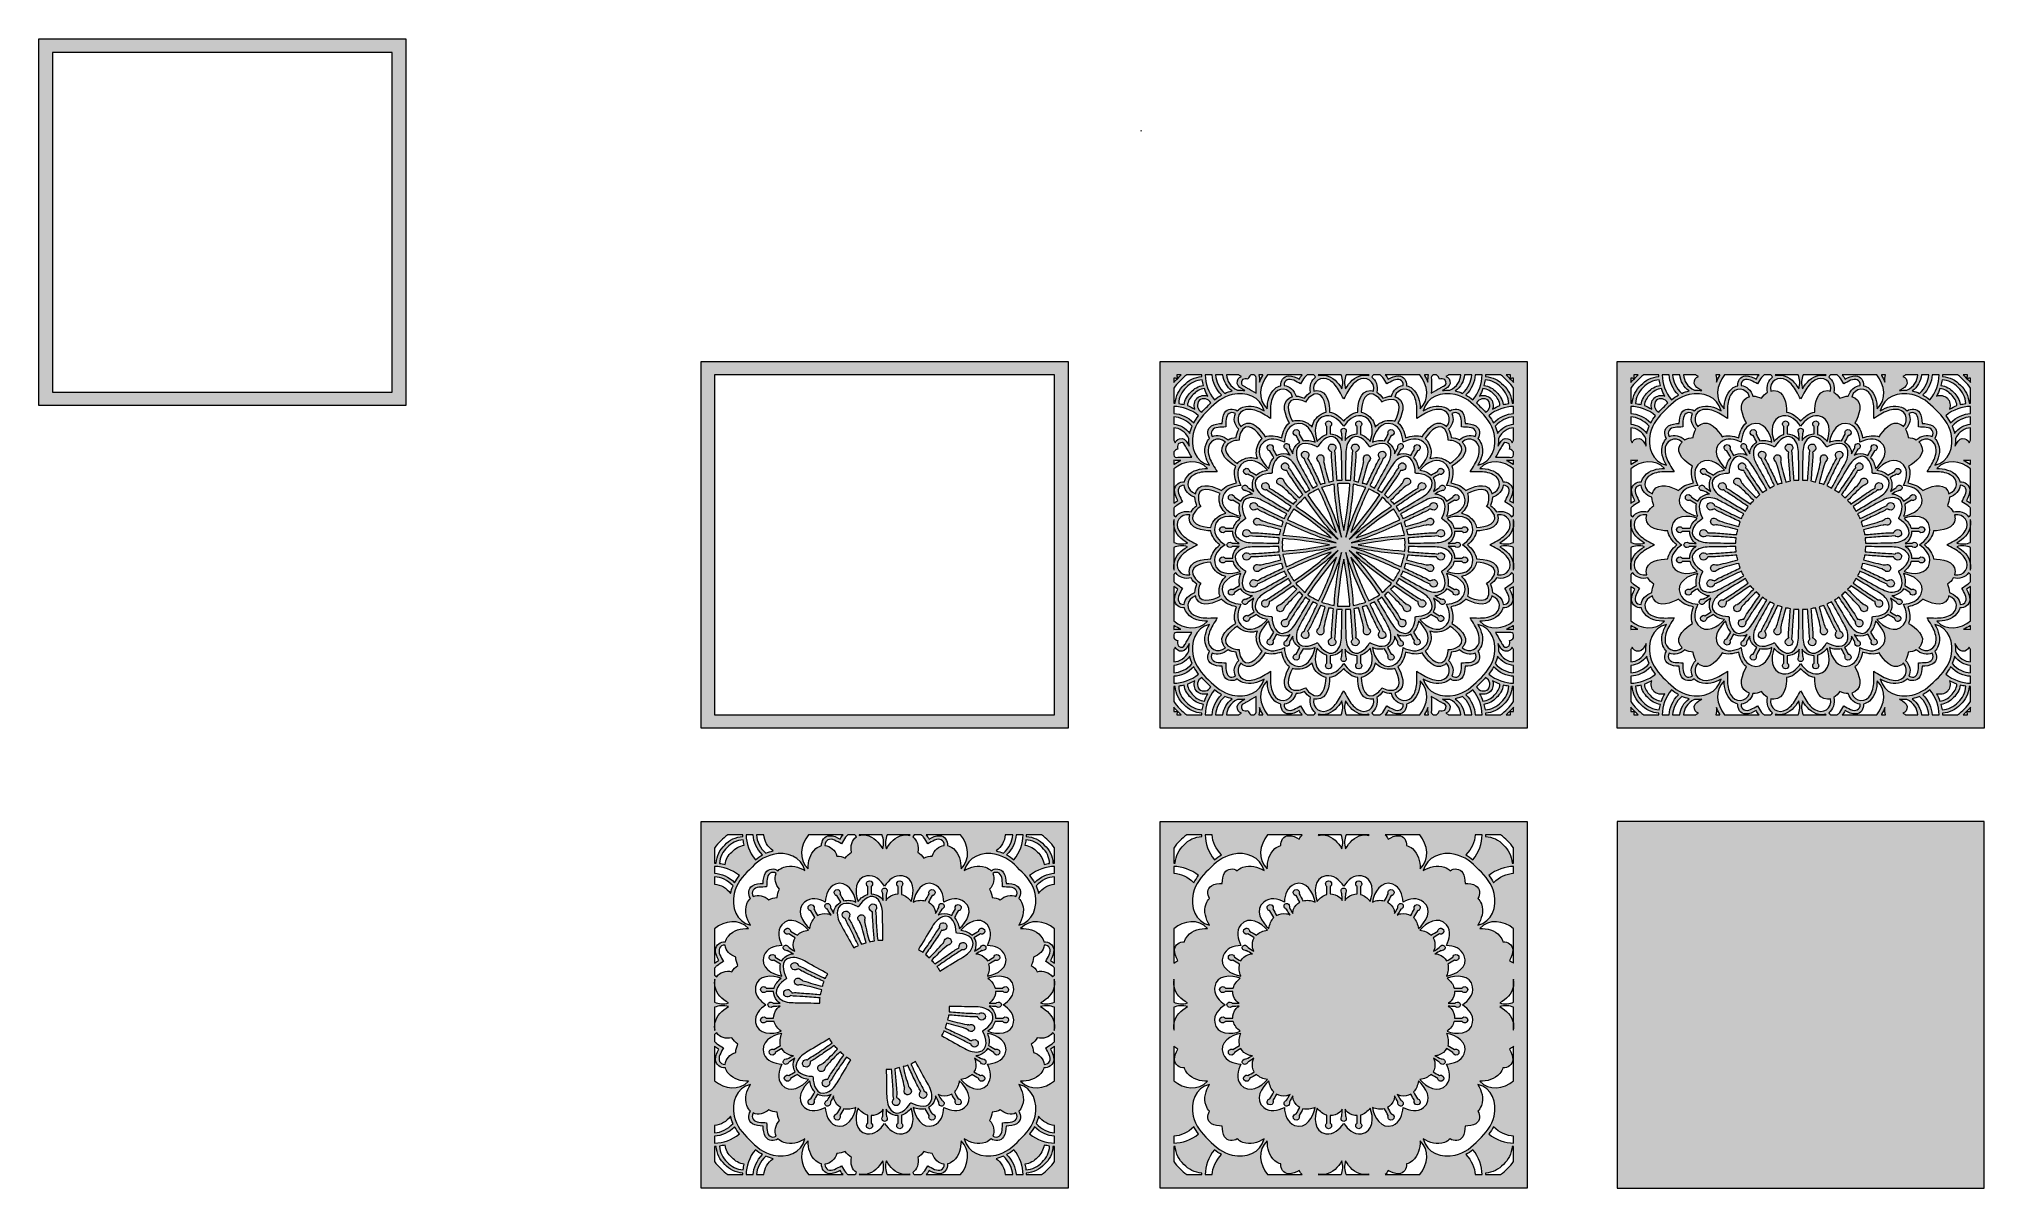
# Model space of a CAD drawing. Extents: x -175 to 692, y -400 to 112.
import ezdxf

# ---------------------------------------------------------------- set-up
doc = ezdxf.new("R2010")
doc.units = 0
doc.header["$MEASUREMENT"] = 0
doc.layers.add('Layer 1', color=7, linetype='Continuous', lineweight=0)

msp = doc.modelspace()

# ---------------------------------------------------------------- hatches: boundary and pattern name
at = {"layer": 'Layer 1', "true_color": 0xf80424, "transparency": 33554687}
h = msp.add_hatch(color=240, dxfattribs=at)
h.dxf.hatch_style = 2
edge = h.paths.add_edge_path()
edge.add_spline(control_points=[(-11.59, 112.41), (-11.59, 112.41), (-175.18, 112.41), (-175.18, 112.41), (-175.18, 112.41), (-175.18, -51.18), (-175.18, -51.18), (-175.18, -51.18), (-11.59, -51.18), (-11.59, -51.18), (-11.59, -51.18), (-11.59, 112.41), (-11.59, 112.41), (-11.59, 112.41), (-11.59, 112.41), (-11.59, 112.41)], knot_values=[0, 0, 0, 0, 1, 1, 1, 2, 2, 2, 3, 3, 3, 4, 4, 4, 5, 5, 5, 5], degree=3, periodic=0)
edge = h.paths.add_edge_path()
edge.add_spline(control_points=[(-17.59, 106.41), (-17.59, 106.41), (-17.59, -45.18), (-17.59, -45.18), (-17.59, -45.18), (-169.18, -45.18), (-169.18, -45.18), (-169.18, -45.18), (-169.18, 106.41), (-169.18, 106.41), (-169.18, 106.41), (-17.59, 106.41), (-17.59, 106.41)], knot_values=[0, 0, 0, 0, 1, 1, 1, 2, 2, 2, 3, 3, 3, 4, 4, 4, 4], degree=3, periodic=0)
edge.add_line((-17.59, 106.41), (-17.59, 106.41))
at = {"layer": 'Layer 1', "true_color": 0xed1c24, "transparency": 33554687}
h = msp.add_hatch(color=240, dxfattribs=at)
h.dxf.hatch_style = 2
edge = h.paths.add_edge_path()
edge.add_spline(control_points=[(316.26, 71.3), (316.28, 71.36), (316.31, 71.41), (316.33, 71.47), (316.31, 71.41), (316.28, 71.36), (316.26, 71.3)], knot_values=[0, 0, 0, 0, 1, 1, 1, 2, 2, 2, 2], degree=3, periodic=0)
at = {"layer": 'Layer 1', "true_color": 0xf80424, "transparency": 33554687}
h = msp.add_hatch(color=240, dxfattribs=at)
h.dxf.hatch_style = 2
edge = h.paths.add_edge_path()
edge.add_spline(control_points=[(277.71, -189.12), (277.71, -189.12), (126.12, -189.12), (126.12, -189.12), (126.12, -189.12), (126.12, -37.53), (126.12, -37.53), (126.12, -37.53), (277.71, -37.53), (277.71, -37.53), (277.71, -37.53), (277.71, -189.12), (277.71, -189.12)], knot_values=[0, 0, 0, 0, 1, 1, 1, 2, 2, 2, 3, 3, 3, 4, 4, 4, 4], degree=3, periodic=0)
edge = h.paths.add_edge_path()
edge.add_spline(control_points=[(283.71, -31.53), (283.71, -31.53), (120.12, -31.53), (120.12, -31.53), (120.12, -31.53), (120.12, -195.12), (120.12, -195.12), (120.12, -195.12), (283.71, -195.12), (283.71, -195.12), (283.71, -195.12), (283.71, -31.53), (283.71, -31.53)], knot_values=[0, 0, 0, 0, 1, 1, 1, 2, 2, 2, 3, 3, 3, 4, 4, 4, 4], degree=3, periodic=0)
at = {"layer": 'Layer 1', "true_color": 0xf8cbe3, "transparency": 33554687}
h = msp.add_hatch(color=254, dxfattribs=at)
h.dxf.hatch_style = 2
edge = h.paths.add_edge_path()
edge.add_spline(control_points=[(482.41, -40.92), (481.89, -40.32), (481.35, -39.73), (480.75, -39.19), (480.21, -38.59), (479.62, -38.05), (479.02, -37.53), (479.02, -37.53), (480.96, -37.53), (480.96, -37.53), (480.96, -38.04), (480.93, -38.56), (480.86, -39.09), (480.86, -39.09), (480.86, -39.09), (480.86, -39.09), (481.38, -39.01), (481.9, -38.98), (482.41, -38.98), (482.41, -38.98), (482.41, -40.92), (482.41, -40.92)], knot_values=[0, 0, 0, 0, 1, 1, 1, 2, 2, 2, 3, 3, 3, 4, 4, 4, 5, 5, 5, 6, 6, 6, 7, 7, 7, 7], degree=3, periodic=0)
edge = h.paths.add_edge_path()
edge.add_spline(control_points=[(482.41, -54.68), (479.25, -54.88), (476.08, -56.21), (473.48, -58.91), (472.86, -57.78), (472.11, -56.71), (471.29, -55.69), (474.69, -52.94), (478.58, -51.65), (482.41, -51.58), (482.41, -51.58), (482.41, -54.68), (482.41, -54.68)], knot_values=[0, 0, 0, 0, 1, 1, 1, 2, 2, 2, 3, 3, 3, 4, 4, 4, 4], degree=3, periodic=0)
edge = h.paths.add_edge_path()
edge.add_spline(control_points=[(482.14, -77.27), (481.2, -76.64), (480.2, -76.12), (479.17, -75.73), (479.34, -75.73), (479.51, -75.73), (479.67, -75.73), (480.47, -75.73), (481.53, -75.79), (482.41, -75.53), (482.41, -75.53), (482.41, -77.27), (482.41, -77.27), (482.32, -77.26), (482.24, -77.27), (482.14, -77.27)], knot_values=[0, 0, 0, 0, 1, 1, 1, 2, 2, 2, 3, 3, 3, 4, 4, 4, 5, 5, 5, 5], degree=3, periodic=0)
edge = h.paths.add_edge_path()
edge.add_spline(control_points=[(482.41, -151.12), (481.53, -150.86), (480.47, -150.92), (479.67, -150.92), (479.51, -150.92), (479.34, -150.92), (479.17, -150.92), (480.2, -150.52), (481.2, -150), (482.14, -149.38), (482.24, -149.37), (482.32, -149.38), (482.41, -149.38), (482.41, -149.38), (482.41, -151.12), (482.41, -151.12)], knot_values=[0, 0, 0, 0, 1, 1, 1, 2, 2, 2, 3, 3, 3, 4, 4, 4, 5, 5, 5, 5], degree=3, periodic=0)
edge = h.paths.add_edge_path()
edge.add_spline(control_points=[(471.29, -170.96), (472.11, -169.94), (472.86, -168.87), (473.48, -167.74), (476.08, -170.44), (479.25, -171.76), (482.41, -171.96), (482.41, -171.96), (482.41, -175.07), (482.41, -175.07), (478.58, -175), (474.69, -173.71), (471.29, -170.96)], knot_values=[0, 0, 0, 0, 1, 1, 1, 2, 2, 2, 3, 3, 3, 4, 4, 4, 4], degree=3, periodic=0)
edge = h.paths.add_edge_path()
edge.add_spline(control_points=[(480.86, -187.56), (480.86, -187.56), (480.86, -187.56), (480.86, -187.56), (480.93, -188.09), (480.96, -188.61), (480.96, -189.12), (480.96, -189.12), (479.02, -189.12), (479.02, -189.12), (479.62, -188.6), (480.21, -188.06), (480.75, -187.46), (481.35, -186.92), (481.89, -186.33), (482.41, -185.72), (482.41, -185.72), (482.41, -187.67), (482.41, -187.67), (481.9, -187.67), (481.38, -187.63), (480.86, -187.56)], knot_values=[0, 0, 0, 0, 1, 1, 1, 2, 2, 2, 3, 3, 3, 4, 4, 4, 5, 5, 5, 6, 6, 6, 7, 7, 7, 7], degree=3, periodic=0)
edge = h.paths.add_edge_path()
edge.add_spline(control_points=[(465.26, -189.12), (465.06, -185.95), (463.74, -182.78), (461.04, -180.19), (462.16, -179.56), (463.23, -178.82), (464.25, -178), (467, -181.39), (468.29, -185.29), (468.36, -189.12), (468.36, -189.12), (465.26, -189.12), (465.26, -189.12)], knot_values=[0, 0, 0, 0, 1, 1, 1, 2, 2, 2, 3, 3, 3, 4, 4, 4, 4], degree=3, periodic=0)
edge = h.paths.add_edge_path()
edge.add_spline(control_points=[(460.45, -189.12), (460.2, -186.33), (458.77, -183.75), (456.33, -181.98), (457.47, -181.74), (458.56, -181.37), (459.61, -180.9), (462.24, -183.27), (463.53, -186.2), (463.75, -189.12), (463.75, -189.12), (460.45, -189.12), (460.45, -189.12)], knot_values=[0, 0, 0, 0, 1, 1, 1, 2, 2, 2, 3, 3, 3, 4, 4, 4, 4], degree=3, periodic=0)
edge = h.paths.add_edge_path()
edge.add_spline(control_points=[(453.3, -189.12), (452.97, -188.84), (452.61, -188.59), (452.21, -188.39), (453.36, -187.94), (454.18, -187.04), (454.06, -185.39), (453.96, -183.9), (452.2, -183.05), (451.09, -182.41), (450.94, -182.32), (450.8, -182.24), (450.66, -182.16), (451.75, -182.33), (452.87, -182.38), (454, -182.31), (457.22, -183.93), (458.67, -186.5), (458.84, -189.12), (458.84, -189.12), (453.3, -189.12), (453.3, -189.12)], knot_values=[0, 0, 0, 0, 1, 1, 1, 2, 2, 2, 3, 3, 3, 4, 4, 4, 5, 5, 5, 6, 6, 6, 7, 7, 7, 7], degree=3, periodic=0)
edge = h.paths.add_edge_path()
edge.add_spline(control_points=[(442.67, -188.85), (443.3, -187.91), (443.82, -186.91), (444.21, -185.88), (444.21, -186.04), (444.21, -186.21), (444.21, -186.38), (444.21, -187.18), (444.16, -188.23), (444.41, -189.12), (444.41, -189.12), (442.67, -189.12), (442.67, -189.12), (442.68, -189.03), (442.67, -188.94), (442.67, -188.85)], knot_values=[0, 0, 0, 0, 1, 1, 1, 2, 2, 2, 3, 3, 3, 4, 4, 4, 5, 5, 5, 5], degree=3, periodic=0)
edge = h.paths.add_edge_path()
edge.add_spline(control_points=[(425.16, -189.12), (425.62, -188.55), (426.04, -187.92), (426.43, -187.28), (427.94, -188.1), (429.52, -188.8), (431.11, -188.76), (433.41, -188.71), (434.85, -186.42), (434.69, -184.32), (435.57, -184.13), (436.45, -183.7), (437.29, -182.98), (440.08, -180.56), (440.62, -177.36), (440.71, -173.99), (445.1, -178.22), (444.18, -184.6), (440.54, -189.12), (440.54, -189.12), (425.16, -189.12), (425.16, -189.12)], knot_values=[0, 0, 0, 0, 1, 1, 1, 2, 2, 2, 3, 3, 3, 4, 4, 4, 5, 5, 5, 6, 6, 6, 7, 7, 7, 7], degree=3, periodic=0)
edge = h.paths.add_edge_path()
edge.add_spline(control_points=[(407.73, -189.12), (406.97, -187.24), (406.78, -185.13), (407.42, -182.91), (409.19, -185.78), (411.26, -188.28), (414.88, -188.98), (415.97, -189.19), (416.95, -189.12), (417.8, -188.85), (417.85, -188.94), (417.91, -189.03), (417.97, -189.12), (417.97, -189.12), (407.73, -189.12), (407.73, -189.12)], knot_values=[0, 0, 0, 0, 1, 1, 1, 2, 2, 2, 3, 3, 3, 4, 4, 4, 5, 5, 5, 5], degree=3, periodic=0)
edge = h.paths.add_edge_path()
edge.add_spline(control_points=[(395.27, -189.12), (395.32, -189.03), (395.39, -188.94), (395.43, -188.85), (396.29, -189.12), (397.26, -189.19), (398.36, -188.98), (401.98, -188.28), (404.05, -185.78), (405.81, -182.91), (406.45, -185.13), (406.27, -187.24), (405.5, -189.12), (405.5, -189.12), (395.27, -189.12), (395.27, -189.12)], knot_values=[0, 0, 0, 0, 1, 1, 1, 2, 2, 2, 3, 3, 3, 4, 4, 4, 5, 5, 5, 5], degree=3, periodic=0)
edge = h.paths.add_edge_path()
edge.add_spline(control_points=[(372.7, -189.12), (369.05, -184.6), (368.14, -178.22), (372.52, -173.99), (372.61, -177.36), (373.16, -180.56), (375.94, -182.98), (376.79, -183.7), (377.67, -184.13), (378.54, -184.32), (378.38, -186.42), (379.82, -188.71), (382.12, -188.76), (383.71, -188.8), (385.3, -188.1), (386.8, -187.28), (387.19, -187.92), (387.61, -188.55), (388.08, -189.12), (388.08, -189.12), (372.7, -189.12), (372.7, -189.12)], knot_values=[0, 0, 0, 0, 1, 1, 1, 2, 2, 2, 3, 3, 3, 4, 4, 4, 5, 5, 5, 6, 6, 6, 7, 7, 7, 7], degree=3, periodic=0)
edge = h.paths.add_edge_path()
edge.add_spline(control_points=[(368.82, -189.12), (369.08, -188.23), (369.02, -187.18), (369.02, -186.38), (369.02, -186.21), (369.02, -186.04), (369.02, -185.88), (369.42, -186.91), (369.94, -187.91), (370.56, -188.85), (370.57, -188.94), (370.56, -189.03), (370.56, -189.12), (370.56, -189.12), (368.82, -189.12), (368.82, -189.12)], knot_values=[0, 0, 0, 0, 1, 1, 1, 2, 2, 2, 3, 3, 3, 4, 4, 4, 5, 5, 5, 5], degree=3, periodic=0)
edge = h.paths.add_edge_path()
edge.add_spline(control_points=[(354.39, -189.12), (354.57, -186.5), (356.01, -183.93), (359.24, -182.31), (360.37, -182.38), (361.49, -182.33), (362.58, -182.16), (362.44, -182.24), (362.29, -182.32), (362.15, -182.41), (361.04, -183.05), (359.28, -183.9), (359.17, -185.39), (359.06, -187.04), (359.87, -187.94), (361.02, -188.39), (360.63, -188.59), (360.27, -188.84), (359.93, -189.12), (359.93, -189.12), (354.39, -189.12), (354.39, -189.12)], knot_values=[0, 0, 0, 0, 1, 1, 1, 2, 2, 2, 3, 3, 3, 4, 4, 4, 5, 5, 5, 6, 6, 6, 7, 7, 7, 7], degree=3, periodic=0)
edge = h.paths.add_edge_path()
edge.add_spline(control_points=[(349.49, -189.12), (349.7, -186.2), (351, -183.27), (353.63, -180.9), (354.68, -181.37), (355.77, -181.74), (356.91, -181.98), (354.47, -183.75), (353.04, -186.33), (352.79, -189.12), (352.79, -189.12), (349.49, -189.12), (349.49, -189.12)], knot_values=[0, 0, 0, 0, 1, 1, 1, 2, 2, 2, 3, 3, 3, 4, 4, 4, 4], degree=3, periodic=0)
edge = h.paths.add_edge_path()
edge.add_spline(control_points=[(344.87, -189.12), (344.94, -185.29), (346.23, -181.39), (348.98, -178), (350, -178.82), (351.07, -179.56), (352.2, -180.19), (349.5, -182.78), (348.18, -185.95), (347.98, -189.12), (347.98, -189.12), (344.87, -189.12), (344.87, -189.12)], knot_values=[0, 0, 0, 0, 1, 1, 1, 2, 2, 2, 3, 3, 3, 4, 4, 4, 4], degree=3, periodic=0)
edge = h.paths.add_edge_path()
edge.add_spline(control_points=[(332.27, -189.12), (332.28, -188.61), (332.31, -188.09), (332.38, -187.56), (332.38, -187.56), (332.38, -187.56), (332.38, -187.56), (331.85, -187.63), (331.34, -187.67), (330.82, -187.67), (330.82, -187.67), (330.82, -185.72), (330.82, -185.72), (331.34, -186.33), (331.89, -186.92), (332.48, -187.46), (333.02, -188.06), (333.61, -188.6), (334.22, -189.12), (334.22, -189.12), (332.27, -189.12), (332.27, -189.12)], knot_values=[0, 0, 0, 0, 1, 1, 1, 2, 2, 2, 3, 3, 3, 4, 4, 4, 5, 5, 5, 6, 6, 6, 7, 7, 7, 7], degree=3, periodic=0)
edge = h.paths.add_edge_path()
edge.add_spline(control_points=[(330.82, -171.96), (333.99, -171.76), (337.16, -170.44), (339.75, -167.74), (340.38, -168.87), (341.12, -169.94), (341.94, -170.96), (338.55, -173.71), (334.65, -175), (330.82, -175.07), (330.82, -175.07), (330.82, -171.96), (330.82, -171.96)], knot_values=[0, 0, 0, 0, 1, 1, 1, 2, 2, 2, 3, 3, 3, 4, 4, 4, 4], degree=3, periodic=0)
edge = h.paths.add_edge_path()
edge.add_spline(control_points=[(331.09, -149.38), (332.03, -150), (333.03, -150.52), (334.06, -150.92), (333.9, -150.92), (333.73, -150.92), (333.56, -150.92), (332.76, -150.92), (331.71, -150.86), (330.82, -151.12), (330.82, -151.12), (330.82, -149.38), (330.82, -149.38), (330.91, -149.38), (331, -149.37), (331.09, -149.38)], knot_values=[0, 0, 0, 0, 1, 1, 1, 2, 2, 2, 3, 3, 3, 4, 4, 4, 5, 5, 5, 5], degree=3, periodic=0)
edge = h.paths.add_edge_path()
edge.add_spline(control_points=[(330.82, -75.53), (331.71, -75.79), (332.76, -75.73), (333.56, -75.73), (333.73, -75.73), (333.9, -75.73), (334.06, -75.73), (333.03, -76.12), (332.03, -76.64), (331.09, -77.27), (331, -77.27), (330.91, -77.26), (330.82, -77.27), (330.82, -77.27), (330.82, -75.53), (330.82, -75.53)], knot_values=[0, 0, 0, 0, 1, 1, 1, 2, 2, 2, 3, 3, 3, 4, 4, 4, 5, 5, 5, 5], degree=3, periodic=0)
edge = h.paths.add_edge_path()
edge.add_spline(control_points=[(341.94, -55.69), (341.12, -56.71), (340.38, -57.78), (339.75, -58.91), (337.16, -56.21), (333.99, -54.88), (330.82, -54.68), (330.82, -54.68), (330.82, -51.58), (330.82, -51.58), (334.65, -51.65), (338.55, -52.94), (341.94, -55.69)], knot_values=[0, 0, 0, 0, 1, 1, 1, 2, 2, 2, 3, 3, 3, 4, 4, 4, 4], degree=3, periodic=0)
edge = h.paths.add_edge_path()
edge.add_spline(control_points=[(332.38, -39.09), (332.38, -39.09), (332.38, -39.09), (332.38, -39.09), (332.31, -38.56), (332.28, -38.04), (332.27, -37.53), (332.27, -37.53), (334.22, -37.53), (334.22, -37.53), (333.61, -38.05), (333.02, -38.59), (332.48, -39.19), (331.89, -39.73), (331.34, -40.32), (330.82, -40.92), (330.82, -40.92), (330.82, -38.98), (330.82, -38.98), (331.34, -38.98), (331.85, -39.01), (332.38, -39.09)], knot_values=[0, 0, 0, 0, 1, 1, 1, 2, 2, 2, 3, 3, 3, 4, 4, 4, 5, 5, 5, 6, 6, 6, 7, 7, 7, 7], degree=3, periodic=0)
edge = h.paths.add_edge_path()
edge.add_spline(control_points=[(347.98, -37.53), (348.18, -40.69), (349.5, -43.87), (352.2, -46.46), (351.07, -47.08), (350, -47.83), (348.98, -48.65), (346.23, -45.25), (344.94, -41.36), (344.87, -37.53), (344.87, -37.53), (347.98, -37.53), (347.98, -37.53)], knot_values=[0, 0, 0, 0, 1, 1, 1, 2, 2, 2, 3, 3, 3, 4, 4, 4, 4], degree=3, periodic=0)
edge = h.paths.add_edge_path()
edge.add_spline(control_points=[(352.79, -37.53), (353.04, -40.32), (354.47, -42.89), (356.91, -44.66), (355.77, -44.91), (354.68, -45.27), (353.63, -45.74), (351, -43.37), (349.7, -40.45), (349.49, -37.53), (349.49, -37.53), (352.79, -37.53), (352.79, -37.53)], knot_values=[0, 0, 0, 0, 1, 1, 1, 2, 2, 2, 3, 3, 3, 4, 4, 4, 4], degree=3, periodic=0)
edge = h.paths.add_edge_path()
edge.add_spline(control_points=[(359.93, -37.53), (360.27, -37.81), (360.63, -38.06), (361.02, -38.26), (359.87, -38.7), (359.06, -39.6), (359.17, -41.26), (359.28, -42.75), (361.04, -43.6), (362.15, -44.24), (362.29, -44.32), (362.44, -44.41), (362.58, -44.49), (361.49, -44.32), (360.37, -44.27), (359.24, -44.34), (356.01, -42.72), (354.57, -40.14), (354.39, -37.53), (354.39, -37.53), (359.93, -37.53), (359.93, -37.53)], knot_values=[0, 0, 0, 0, 1, 1, 1, 2, 2, 2, 3, 3, 3, 4, 4, 4, 5, 5, 5, 6, 6, 6, 7, 7, 7, 7], degree=3, periodic=0)
edge = h.paths.add_edge_path()
edge.add_spline(control_points=[(370.56, -37.8), (369.94, -38.74), (369.42, -39.74), (369.02, -40.77), (369.02, -40.6), (369.02, -40.44), (369.02, -40.27), (369.02, -39.47), (369.08, -38.41), (368.82, -37.53), (368.82, -37.53), (370.56, -37.53), (370.56, -37.53), (370.56, -37.62), (370.57, -37.7), (370.56, -37.8)], knot_values=[0, 0, 0, 0, 1, 1, 1, 2, 2, 2, 3, 3, 3, 4, 4, 4, 5, 5, 5, 5], degree=3, periodic=0)
edge = h.paths.add_edge_path()
edge.add_spline(control_points=[(388.08, -37.53), (387.61, -38.1), (387.19, -38.72), (386.8, -39.37), (386.8, -39.37), (386.8, -39.37), (386.8, -39.37), (385.3, -38.55), (383.71, -37.85), (382.12, -37.89), (379.82, -37.94), (378.38, -40.23), (378.54, -42.32), (377.67, -42.52), (376.79, -42.94), (375.94, -43.67), (373.16, -46.08), (372.61, -49.29), (372.52, -52.65), (368.14, -48.43), (369.05, -42.05), (372.7, -37.53), (372.7, -37.53), (388.08, -37.53), (388.08, -37.53)], knot_values=[0, 0, 0, 0, 1, 1, 1, 2, 2, 2, 3, 3, 3, 4, 4, 4, 5, 5, 5, 6, 6, 6, 7, 7, 7, 8, 8, 8, 8], degree=3, periodic=0)
edge = h.paths.add_edge_path()
edge.add_spline(control_points=[(405.5, -37.53), (406.27, -39.41), (406.45, -41.51), (405.81, -43.74), (404.05, -40.87), (401.98, -38.36), (398.36, -37.67), (397.26, -37.46), (396.29, -37.53), (395.43, -37.8), (395.39, -37.7), (395.32, -37.62), (395.27, -37.53), (395.27, -37.53), (405.5, -37.53), (405.5, -37.53)], knot_values=[0, 0, 0, 0, 1, 1, 1, 2, 2, 2, 3, 3, 3, 4, 4, 4, 5, 5, 5, 5], degree=3, periodic=0)
edge = h.paths.add_edge_path()
edge.add_spline(control_points=[(417.97, -37.53), (417.91, -37.62), (417.85, -37.7), (417.8, -37.8), (416.95, -37.53), (415.97, -37.46), (414.88, -37.67), (411.26, -38.36), (409.19, -40.87), (407.42, -43.74), (406.78, -41.51), (406.97, -39.41), (407.73, -37.53), (407.73, -37.53), (417.97, -37.53), (417.97, -37.53)], knot_values=[0, 0, 0, 0, 1, 1, 1, 2, 2, 2, 3, 3, 3, 4, 4, 4, 5, 5, 5, 5], degree=3, periodic=0)
edge = h.paths.add_edge_path()
edge.add_spline(control_points=[(440.54, -37.53), (444.18, -42.05), (445.1, -48.43), (440.71, -52.65), (440.62, -49.29), (440.08, -46.08), (437.29, -43.67), (436.45, -42.94), (435.57, -42.52), (434.69, -42.32), (434.85, -40.23), (433.41, -37.94), (431.11, -37.89), (429.52, -37.85), (427.94, -38.55), (426.43, -39.37), (426.43, -39.37), (426.43, -39.37), (426.43, -39.37), (426.04, -38.72), (425.62, -38.1), (425.16, -37.53), (425.16, -37.53), (440.54, -37.53), (440.54, -37.53)], knot_values=[0, 0, 0, 0, 1, 1, 1, 2, 2, 2, 3, 3, 3, 4, 4, 4, 5, 5, 5, 6, 6, 6, 7, 7, 7, 8, 8, 8, 8], degree=3, periodic=0)
edge = h.paths.add_edge_path()
edge.add_spline(control_points=[(444.41, -37.53), (444.16, -38.41), (444.21, -39.47), (444.21, -40.27), (444.21, -40.44), (444.21, -40.6), (444.21, -40.77), (443.82, -39.74), (443.3, -38.74), (442.67, -37.8), (442.67, -37.7), (442.68, -37.62), (442.67, -37.53), (442.67, -37.53), (444.41, -37.53), (444.41, -37.53)], knot_values=[0, 0, 0, 0, 1, 1, 1, 2, 2, 2, 3, 3, 3, 4, 4, 4, 5, 5, 5, 5], degree=3, periodic=0)
edge = h.paths.add_edge_path()
edge.add_spline(control_points=[(458.84, -37.53), (458.67, -40.14), (457.22, -42.72), (454, -44.34), (452.87, -44.27), (451.75, -44.32), (450.65, -44.49), (450.8, -44.41), (450.94, -44.32), (451.09, -44.24), (452.2, -43.6), (453.96, -42.75), (454.06, -41.26), (454.18, -39.6), (453.36, -38.7), (452.21, -38.26), (452.61, -38.06), (452.97, -37.81), (453.3, -37.53), (453.3, -37.53), (458.84, -37.53), (458.84, -37.53)], knot_values=[0, 0, 0, 0, 1, 1, 1, 2, 2, 2, 3, 3, 3, 4, 4, 4, 5, 5, 5, 6, 6, 6, 7, 7, 7, 7], degree=3, periodic=0)
edge = h.paths.add_edge_path()
edge.add_spline(control_points=[(463.75, -37.53), (463.53, -40.45), (462.24, -43.37), (459.61, -45.74), (458.56, -45.27), (457.47, -44.91), (456.33, -44.66), (458.77, -42.89), (460.2, -40.32), (460.45, -37.53), (460.45, -37.53), (463.75, -37.53), (463.75, -37.53)], knot_values=[0, 0, 0, 0, 1, 1, 1, 2, 2, 2, 3, 3, 3, 4, 4, 4, 4], degree=3, periodic=0)
edge = h.paths.add_edge_path()
edge.add_spline(control_points=[(468.36, -37.53), (468.29, -41.36), (467, -45.25), (464.25, -48.65), (463.23, -47.83), (462.16, -47.08), (461.04, -46.46), (463.74, -43.87), (465.06, -40.69), (465.26, -37.53), (465.26, -37.53), (468.36, -37.53), (468.36, -37.53)], knot_values=[0, 0, 0, 0, 1, 1, 1, 2, 2, 2, 3, 3, 3, 4, 4, 4, 4], degree=3, periodic=0)
edge = h.paths.add_edge_path()
edge.add_spline(control_points=[(474.74, -45.2), (473.34, -43.58), (471.39, -42.49), (469.18, -42.18), (469.39, -41.37), (469.56, -40.56), (469.67, -39.75), (472.47, -39.86), (475.03, -41.09), (476.81, -43.14), (476.81, -43.14), (476.81, -43.14), (476.81, -43.14), (478.85, -44.91), (480.09, -47.47), (480.19, -50.28), (479.38, -50.38), (478.57, -50.55), (477.77, -50.76), (477.45, -48.55), (476.36, -46.6), (474.74, -45.2)], knot_values=[0, 0, 0, 0, 1, 1, 1, 2, 2, 2, 3, 3, 3, 4, 4, 4, 5, 5, 5, 6, 6, 6, 7, 7, 7, 7], degree=3, periodic=0)
edge = h.paths.add_edge_path()
edge.add_spline(control_points=[(469.92, -54.09), (469.27, -53.39), (468.58, -52.71), (467.88, -52.07), (467.88, -52.07), (467.88, -52.07), (467.88, -52.07), (467.23, -51.36), (466.55, -50.68), (465.86, -50.03), (466.93, -47.96), (469.48, -47.57), (471.01, -48.93), (472.37, -50.46), (471.98, -53.01), (469.92, -54.09)], knot_values=[0, 0, 0, 0, 1, 1, 1, 2, 2, 2, 3, 3, 3, 4, 4, 4, 5, 5, 5, 5], degree=3, periodic=0)
edge = h.paths.add_edge_path()
edge.add_spline(control_points=[(448.08, -37.53), (448.69, -38.03), (449.05, -38.67), (449.32, -39.36), (449.32, -39.36), (449.32, -39.36), (449.32, -39.36), (450.12, -39.24), (450.9, -39.23), (451.71, -39.58), (452.64, -41.07), (452.43, -42.05), (451.06, -42.53), (450.58, -42.8), (450.11, -43.08), (449.64, -43.35), (448.33, -44.11), (447.02, -44.87), (445.7, -45.62), (445.71, -44.11), (445.71, -42.59), (445.71, -41.08), (445.71, -40.53), (445.71, -39.99), (445.71, -39.44), (445.51, -38.41), (445.85, -37.78), (446.71, -37.53), (446.71, -37.53), (448.08, -37.53), (448.08, -37.53)], knot_values=[0, 0, 0, 0, 1, 1, 1, 2, 2, 2, 3, 3, 3, 4, 4, 4, 5, 5, 5, 6, 6, 6, 7, 7, 7, 8, 8, 8, 9, 9, 9, 10, 10, 10, 10], degree=3, periodic=0)
edge = h.paths.add_edge_path()
edge.add_spline(control_points=[(466.48, -77.83), (468.09, -74.87), (469.21, -71.82), (468.01, -68.34), (467.64, -67.29), (467.09, -66.48), (466.43, -65.87), (467.62, -64.14), (467.51, -61.44), (465.55, -60.24), (464.19, -59.41), (462.47, -59.22), (460.76, -59.18), (460.72, -57.47), (460.53, -55.75), (459.7, -54.39), (458.5, -52.43), (455.8, -52.32), (454.07, -53.51), (453.46, -52.85), (452.65, -52.3), (451.6, -51.93), (448.12, -50.73), (445.07, -51.85), (442.11, -53.46), (443.67, -47.2), (450.29, -44.88), (456.31, -46.24), (460.51, -47.19), (463.94, -49.91), (466.84, -53.1), (470.03, -56), (472.75, -59.43), (473.7, -63.63), (475.06, -69.65), (472.74, -76.28), (466.48, -77.83)], knot_values=[0, 0, 0, 0, 1, 1, 1, 2, 2, 2, 3, 3, 3, 4, 4, 4, 5, 5, 5, 6, 6, 6, 7, 7, 7, 8, 8, 8, 9, 9, 9, 10, 10, 10, 11, 11, 11, 12, 12, 12, 12], degree=3, periodic=0)
edge = h.paths.add_edge_path()
edge.add_spline(control_points=[(476.2, -112.52), (479.07, -110.76), (481.58, -108.68), (482.28, -105.06), (482.49, -103.97), (482.41, -102.99), (482.14, -102.14), (482.24, -102.09), (482.32, -102.03), (482.41, -101.97), (482.41, -101.97), (482.41, -112.21), (482.41, -112.21), (480.53, -112.97), (478.43, -113.16), (476.2, -112.52)], knot_values=[0, 0, 0, 0, 1, 1, 1, 2, 2, 2, 3, 3, 3, 4, 4, 4, 5, 5, 5, 5], degree=3, periodic=0)
edge = h.paths.add_edge_path()
edge.add_spline(control_points=[(482.41, -124.67), (482.32, -124.62), (482.24, -124.56), (482.14, -124.51), (482.41, -123.66), (482.49, -122.68), (482.28, -121.58), (481.58, -117.96), (479.07, -115.89), (476.2, -114.13), (478.43, -113.49), (480.53, -113.68), (482.41, -114.44), (482.41, -114.44), (482.41, -124.67), (482.41, -124.67)], knot_values=[0, 0, 0, 0, 1, 1, 1, 2, 2, 2, 3, 3, 3, 4, 4, 4, 5, 5, 5, 5], degree=3, periodic=0)
edge = h.paths.add_edge_path()
edge.add_spline(control_points=[(393.28, -181.95), (393.73, -182.06), (394.2, -182.14), (394.72, -182.15), (399.46, -182.27), (400.29, -176.04), (400.35, -172.55), (402.72, -172.29), (404.87, -170.55), (406.62, -168.53), (408.36, -170.55), (410.52, -172.29), (412.88, -172.55), (412.95, -176.04), (413.77, -182.27), (418.52, -182.15), (419.04, -182.14), (419.51, -182.06), (419.96, -181.95), (420.8, -186.22), (416.51, -189.16), (412.86, -186.75), (410.94, -185.48), (409.57, -183.76), (408.46, -181.76), (407.84, -180.65), (407.25, -179.55), (406.62, -178.47), (405.99, -179.55), (405.4, -180.65), (404.78, -181.76), (403.66, -183.76), (402.3, -185.48), (400.37, -186.75), (396.72, -189.16), (392.44, -186.22), (393.28, -181.95)], knot_values=[0, 0, 0, 0, 1, 1, 1, 2, 2, 2, 3, 3, 3, 4, 4, 4, 5, 5, 5, 6, 6, 6, 7, 7, 7, 8, 8, 8, 9, 9, 9, 10, 10, 10, 11, 11, 11, 12, 12, 12, 12], degree=3, periodic=0)
edge = h.paths.add_edge_path()
edge.add_spline(control_points=[(337.03, -114.13), (334.16, -115.89), (331.66, -117.96), (330.96, -121.58), (330.75, -122.68), (330.82, -123.66), (331.09, -124.51), (331, -124.56), (330.91, -124.62), (330.82, -124.67), (330.82, -124.67), (330.82, -114.44), (330.82, -114.44), (332.7, -113.68), (334.81, -113.49), (337.03, -114.13)], knot_values=[0, 0, 0, 0, 1, 1, 1, 2, 2, 2, 3, 3, 3, 4, 4, 4, 5, 5, 5, 5], degree=3, periodic=0)
edge = h.paths.add_edge_path()
edge.add_spline(control_points=[(330.82, -101.97), (330.91, -102.03), (331, -102.09), (331.09, -102.14), (330.82, -102.99), (330.75, -103.97), (330.96, -105.06), (331.66, -108.68), (334.16, -110.76), (337.03, -112.52), (334.81, -113.16), (332.7, -112.97), (330.82, -112.21), (330.82, -112.21), (330.82, -101.97), (330.82, -101.97)], knot_values=[0, 0, 0, 0, 1, 1, 1, 2, 2, 2, 3, 3, 3, 4, 4, 4, 5, 5, 5, 5], degree=3, periodic=0)
edge = h.paths.add_edge_path()
edge.add_spline(control_points=[(419.96, -44.7), (419.51, -44.59), (419.04, -44.51), (418.52, -44.5), (413.77, -44.38), (412.95, -50.61), (412.88, -54.09), (410.52, -54.36), (408.36, -56.1), (406.62, -58.11), (404.87, -56.1), (402.72, -54.36), (400.35, -54.09), (400.29, -50.61), (399.46, -44.38), (394.72, -44.5), (394.2, -44.51), (393.73, -44.59), (393.28, -44.7), (392.44, -40.42), (396.72, -37.49), (400.37, -39.9), (402.3, -41.17), (403.66, -42.89), (404.78, -44.89), (405.4, -45.99), (405.99, -47.1), (406.62, -48.18), (407.25, -47.1), (407.84, -45.99), (408.46, -44.89), (409.57, -42.89), (410.94, -41.17), (412.86, -39.9), (416.51, -37.49), (420.8, -40.42), (419.96, -44.7)], knot_values=[0, 0, 0, 0, 1, 1, 1, 2, 2, 2, 3, 3, 3, 4, 4, 4, 5, 5, 5, 6, 6, 6, 7, 7, 7, 8, 8, 8, 9, 9, 9, 10, 10, 10, 11, 11, 11, 12, 12, 12, 12], degree=3, periodic=0)
edge = h.paths.add_edge_path()
edge.add_spline(control_points=[(444.5, -158.78), (445.79, -156.36), (445.85, -153.97), (445.09, -151.8), (445.09, -151.8), (445.09, -151.8), (445.09, -151.8), (447.27, -152.55), (449.65, -152.5), (452.07, -151.2), (452.89, -150.77), (453.51, -150.24), (454, -149.64), (457.35, -151.71), (462.78, -156.9), (456.3, -159.42), (455.34, -159.8), (454.32, -159.94), (453.28, -159.99), (453.23, -161.03), (453.09, -162.05), (452.72, -163.01), (450.19, -169.49), (445, -164.06), (442.94, -160.7), (443.53, -160.22), (444.06, -159.59), (444.5, -158.78)], knot_values=[0, 0, 0, 0, 1, 1, 1, 2, 2, 2, 3, 3, 3, 4, 4, 4, 5, 5, 5, 6, 6, 6, 7, 7, 7, 8, 8, 8, 9, 9, 9, 9], degree=3, periodic=0)
edge = h.paths.add_edge_path()
edge.add_spline(control_points=[(428.48, -167.11), (423.41, -169.12), (420.08, -163.35), (419.41, -159.17), (421.2, -159.92), (423.09, -160.14), (424.76, -159.71), (425.35, -160.73), (425.93, -161.75), (426.52, -162.76), (426.44, -162.91), (426.39, -163.07), (426.38, -163.26), (426.37, -163.49), (426.43, -163.68), (426.52, -163.86), (426.65, -164.34), (427.05, -164.63), (427.5, -164.73), (428.85, -165.04), (429.66, -163.34), (428.71, -162.41), (428.47, -162.17), (428.15, -162.06), (427.84, -162.05), (427.28, -161.08), (426.72, -160.12), (426.17, -159.16), (427.41, -158.48), (428.44, -157.34), (429.08, -155.64), (429.28, -155.11), (429.35, -154.55), (429.35, -153.99), (429.82, -154.9), (430.3, -155.82), (430.77, -156.73), (430.74, -156.87), (430.75, -157.01), (430.8, -157.16), (430.79, -157.57), (430.96, -157.99), (431.29, -158.25), (431.7, -158.58), (432.22, -158.62), (432.65, -158.41), (433.04, -158.14), (433.27, -157.67), (433.19, -157.15), (433.13, -156.74), (432.86, -156.38), (432.49, -156.19), (432.39, -156.07), (432.27, -155.99), (432.13, -155.95), (431.58, -155.08), (431.02, -154.21), (430.47, -153.34), (430.96, -153.63), (431.48, -153.84), (432.04, -153.93), (433.83, -154.23), (435.33, -153.91), (436.54, -153.17), (437.09, -154.13), (437.65, -155.1), (438.2, -156.06), (438.06, -156.34), (437.99, -156.67), (438.08, -157), (438.41, -158.29), (440.28, -158.44), (440.7, -157.11), (440.83, -156.67), (440.78, -156.18), (440.43, -155.83), (440.32, -155.66), (440.18, -155.51), (439.98, -155.4), (439.82, -155.32), (439.65, -155.29), (439.48, -155.28), (438.9, -154.26), (438.31, -153.25), (437.72, -152.23), (438.93, -151), (439.68, -149.25), (439.92, -147.32), (443.21, -150), (446.54, -155.77), (442.27, -159.15), (439.4, -161.43), (436.07, -160.56), (433.07, -159.15), (432.8, -162.45), (431.89, -165.77), (428.48, -167.11)], knot_values=[0, 0, 0, 0, 1, 1, 1, 2, 2, 2, 3, 3, 3, 4, 4, 4, 5, 5, 5, 6, 6, 6, 7, 7, 7, 8, 8, 8, 9, 9, 9, 10, 10, 10, 11, 11, 11, 12, 12, 12, 13, 13, 13, 14, 14, 14, 15, 15, 15, 16, 16, 16, 17, 17, 17, 18, 18, 18, 19, 19, 19, 20, 20, 20, 21, 21, 21, 22, 22, 22, 23, 23, 23, 24, 24, 24, 25, 25, 25, 26, 26, 26, 27, 27, 27, 28, 28, 28, 29, 29, 29, 30, 30, 30, 31, 31, 31, 32, 32, 32, 32], degree=3, periodic=0)
edge = h.paths.add_edge_path()
edge.add_spline(control_points=[(416.69, -171.63), (419.03, -170.18), (420.27, -168.14), (420.7, -165.88), (422.21, -167.62), (424.3, -168.77), (427.04, -168.85), (427.97, -168.88), (428.77, -168.74), (429.49, -168.47), (431.36, -171.93), (433.47, -179.14), (426.6, -178.09), (425.58, -177.93), (424.63, -177.54), (423.7, -177.07), (423.7, -177.07), (423.7, -177.06), (423.7, -177.06), (423.13, -177.94), (422.5, -178.76), (421.7, -179.4), (416.27, -183.75), (414.49, -176.46), (414.38, -172.52), (415.14, -172.39), (415.91, -172.11), (416.69, -171.63)], knot_values=[0, 0, 0, 0, 1, 1, 1, 2, 2, 2, 3, 3, 3, 4, 4, 4, 5, 5, 5, 6, 6, 6, 7, 7, 7, 8, 8, 8, 9, 9, 9, 9], degree=3, periodic=0)
edge = h.paths.add_edge_path()
edge.add_spline(control_points=[(398.66, -170.84), (393.27, -170.04), (393.26, -163.39), (394.77, -159.42), (395.95, -160.97), (397.48, -162.11), (399.13, -162.57), (399.13, -163.74), (399.13, -164.92), (399.13, -166.09), (398.99, -166.18), (398.86, -166.29), (398.76, -166.45), (398.65, -166.62), (398.61, -166.8), (398.59, -166.98), (398.42, -167.48), (398.65, -167.96), (399, -168.28), (400.02, -169.23), (401.56, -168.16), (401.21, -166.88), (401.12, -166.55), (400.9, -166.3), (400.63, -166.13), (400.63, -165.02), (400.63, -163.9), (400.63, -162.79), (402.04, -162.82), (403.51, -162.35), (404.91, -161.2), (405.35, -160.84), (405.69, -160.39), (405.97, -159.89), (405.93, -160.92), (405.88, -161.96), (405.83, -162.99), (405.74, -163.1), (405.67, -163.23), (405.64, -163.38), (405.42, -163.73), (405.36, -164.18), (405.52, -164.57), (405.71, -165.05), (406.14, -165.35), (406.62, -165.38), (407.09, -165.35), (407.52, -165.05), (407.72, -164.57), (407.88, -164.18), (407.81, -163.73), (407.59, -163.38), (407.56, -163.23), (407.5, -163.1), (407.4, -162.99), (407.36, -161.96), (407.31, -160.92), (407.26, -159.89), (407.54, -160.39), (407.89, -160.84), (408.33, -161.2), (409.73, -162.35), (411.19, -162.82), (412.6, -162.79), (412.6, -163.9), (412.6, -165.02), (412.6, -166.13), (412.34, -166.3), (412.12, -166.55), (412.02, -166.88), (411.67, -168.16), (413.22, -169.23), (414.24, -168.28), (414.59, -167.96), (414.81, -167.48), (414.65, -166.98), (414.63, -166.8), (414.58, -166.62), (414.47, -166.45), (414.37, -166.29), (414.24, -166.18), (414.1, -166.09), (414.1, -164.92), (414.1, -163.74), (414.1, -162.57), (415.76, -162.11), (417.28, -160.97), (418.46, -159.42), (419.97, -163.39), (419.97, -170.04), (414.58, -170.84), (410.96, -171.37), (408.51, -168.96), (406.62, -166.24), (404.73, -168.96), (402.28, -171.37), (398.66, -170.84)], knot_values=[0, 0, 0, 0, 1, 1, 1, 2, 2, 2, 3, 3, 3, 4, 4, 4, 5, 5, 5, 6, 6, 6, 7, 7, 7, 8, 8, 8, 9, 9, 9, 10, 10, 10, 11, 11, 11, 12, 12, 12, 13, 13, 13, 14, 14, 14, 15, 15, 15, 16, 16, 16, 17, 17, 17, 18, 18, 18, 19, 19, 19, 20, 20, 20, 21, 21, 21, 22, 22, 22, 23, 23, 23, 24, 24, 24, 25, 25, 25, 26, 26, 26, 27, 27, 27, 28, 28, 28, 29, 29, 29, 30, 30, 30, 31, 31, 31, 32, 32, 32, 32], degree=3, periodic=0)
edge = h.paths.add_edge_path()
edge.add_spline(control_points=[(383.74, -168.47), (384.46, -168.74), (385.27, -168.88), (386.19, -168.85), (388.94, -168.77), (391.03, -167.62), (392.53, -165.88), (392.97, -168.14), (394.21, -170.18), (396.54, -171.63), (397.33, -172.11), (398.1, -172.39), (398.85, -172.52), (398.74, -176.46), (396.97, -183.75), (391.54, -179.4), (390.73, -178.76), (390.11, -177.94), (389.54, -177.06), (389.54, -177.06), (389.54, -177.07), (389.54, -177.07), (388.61, -177.54), (387.66, -177.93), (386.64, -178.09), (379.76, -179.14), (381.87, -171.93), (383.74, -168.47)], knot_values=[0, 0, 0, 0, 1, 1, 1, 2, 2, 2, 3, 3, 3, 4, 4, 4, 5, 5, 5, 6, 6, 6, 7, 7, 7, 8, 8, 8, 9, 9, 9, 9], degree=3, periodic=0)
edge = h.paths.add_edge_path()
edge.add_spline(control_points=[(373.31, -147.32), (373.56, -149.25), (374.31, -151), (375.51, -152.23), (374.93, -153.25), (374.34, -154.26), (373.75, -155.28), (373.59, -155.29), (373.42, -155.32), (373.25, -155.4), (373.05, -155.51), (372.91, -155.66), (372.8, -155.83), (372.45, -156.18), (372.4, -156.67), (372.54, -157.11), (372.95, -158.44), (374.82, -158.29), (375.16, -157), (375.24, -156.67), (375.18, -156.34), (375.03, -156.06), (375.59, -155.1), (376.14, -154.13), (376.7, -153.17), (377.91, -153.91), (379.41, -154.23), (381.2, -153.93), (381.76, -153.84), (382.28, -153.63), (382.77, -153.34), (382.21, -154.21), (381.66, -155.08), (381.1, -155.95), (380.97, -155.99), (380.85, -156.07), (380.74, -156.19), (380.38, -156.38), (380.1, -156.74), (380.04, -157.15), (379.97, -157.67), (380.19, -158.14), (380.59, -158.41), (381.01, -158.62), (381.54, -158.58), (381.95, -158.25), (382.28, -157.99), (382.45, -157.57), (382.43, -157.16), (382.48, -157.01), (382.5, -156.87), (382.46, -156.73), (382.94, -155.82), (383.41, -154.9), (383.89, -153.99), (383.88, -154.55), (383.96, -155.11), (384.16, -155.64), (384.8, -157.34), (385.83, -158.48), (387.07, -159.16), (386.51, -160.12), (385.96, -161.08), (385.4, -162.05), (385.08, -162.06), (384.77, -162.17), (384.52, -162.41), (383.58, -163.34), (384.38, -165.04), (385.74, -164.73), (386.18, -164.63), (386.58, -164.34), (386.71, -163.86), (386.81, -163.68), (386.87, -163.49), (386.86, -163.26), (386.85, -163.07), (386.79, -162.91), (386.71, -162.76), (387.3, -161.75), (387.89, -160.73), (388.48, -159.71), (390.14, -160.14), (392.03, -159.92), (393.83, -159.17), (393.16, -163.35), (389.82, -169.12), (384.75, -167.11), (381.35, -165.77), (380.44, -162.45), (380.16, -159.15), (377.16, -160.56), (373.83, -161.43), (370.97, -159.15), (366.7, -155.77), (370.02, -150), (373.31, -147.32)], knot_values=[0, 0, 0, 0, 1, 1, 1, 2, 2, 2, 3, 3, 3, 4, 4, 4, 5, 5, 5, 6, 6, 6, 7, 7, 7, 8, 8, 8, 9, 9, 9, 10, 10, 10, 11, 11, 11, 12, 12, 12, 13, 13, 13, 14, 14, 14, 15, 15, 15, 16, 16, 16, 17, 17, 17, 18, 18, 18, 19, 19, 19, 20, 20, 20, 21, 21, 21, 22, 22, 22, 23, 23, 23, 24, 24, 24, 25, 25, 25, 26, 26, 26, 27, 27, 27, 28, 28, 28, 29, 29, 29, 30, 30, 30, 31, 31, 31, 32, 32, 32, 32], degree=3, periodic=0)
edge = h.paths.add_edge_path()
edge.add_spline(control_points=[(356.93, -159.42), (350.45, -156.9), (355.88, -151.71), (359.24, -149.64), (359.72, -150.24), (360.35, -150.77), (361.16, -151.2), (363.58, -152.5), (365.97, -152.55), (368.14, -151.8), (368.14, -151.8), (368.14, -151.8), (368.14, -151.8), (367.39, -153.97), (367.44, -156.36), (368.74, -158.78), (369.18, -159.59), (369.7, -160.22), (370.3, -160.7), (368.23, -164.06), (363.05, -169.49), (360.52, -163.01), (360.14, -162.05), (360.01, -161.03), (359.96, -159.99), (358.91, -159.94), (357.89, -159.8), (356.93, -159.42)], knot_values=[0, 0, 0, 0, 1, 1, 1, 2, 2, 2, 3, 3, 3, 4, 4, 4, 5, 5, 5, 6, 6, 6, 7, 7, 7, 8, 8, 8, 9, 9, 9, 9], degree=3, periodic=0)
edge = h.paths.add_edge_path()
edge.add_spline(control_points=[(368.74, -67.87), (367.44, -70.29), (367.39, -72.67), (368.14, -74.85), (365.97, -74.09), (363.58, -74.15), (361.16, -75.45), (360.35, -75.88), (359.72, -76.41), (359.24, -77), (355.88, -74.94), (350.45, -69.75), (356.93, -67.22), (357.89, -66.85), (358.91, -66.71), (359.96, -66.66), (360.01, -65.62), (360.14, -64.6), (360.52, -63.64), (363.05, -57.16), (368.23, -62.59), (370.3, -65.94), (369.7, -66.43), (369.18, -67.06), (368.74, -67.87)], knot_values=[0, 0, 0, 0, 1, 1, 1, 2, 2, 2, 3, 3, 3, 4, 4, 4, 5, 5, 5, 6, 6, 6, 7, 7, 7, 8, 8, 8, 8], degree=3, periodic=0)
edge = h.paths.add_edge_path()
edge.add_spline(control_points=[(384.75, -59.53), (389.82, -57.53), (393.16, -63.29), (393.83, -67.48), (392.03, -66.73), (390.14, -66.51), (388.48, -66.93), (387.89, -65.92), (387.3, -64.9), (386.71, -63.88), (386.79, -63.73), (386.85, -63.57), (386.86, -63.39), (386.87, -63.16), (386.81, -62.96), (386.71, -62.79), (386.58, -62.31), (386.18, -62.02), (385.74, -61.92), (384.38, -61.61), (383.58, -63.3), (384.52, -64.24), (384.77, -64.48), (385.08, -64.59), (385.4, -64.6), (385.96, -65.56), (386.51, -66.53), (387.07, -67.49), (385.83, -68.17), (384.8, -69.31), (384.16, -71), (383.96, -71.53), (383.88, -72.09), (383.89, -72.66), (383.41, -71.75), (382.94, -70.83), (382.46, -69.92), (382.5, -69.78), (382.48, -69.63), (382.43, -69.48), (382.45, -69.07), (382.28, -68.65), (381.95, -68.39), (381.54, -68.07), (381.01, -68.03), (380.59, -68.24), (380.19, -68.5), (379.97, -68.98), (380.04, -69.49), (380.1, -69.91), (380.38, -70.27), (380.74, -70.46), (380.85, -70.58), (380.97, -70.66), (381.1, -70.7), (381.66, -71.57), (382.21, -72.44), (382.77, -73.31), (382.28, -73.02), (381.76, -72.81), (381.2, -72.71), (379.41, -72.42), (377.91, -72.74), (376.7, -73.47), (376.14, -72.51), (375.59, -71.55), (375.03, -70.59), (375.18, -70.3), (375.24, -69.98), (375.16, -69.65), (374.82, -68.36), (372.95, -68.21), (372.54, -69.54), (372.4, -69.97), (372.45, -70.46), (372.8, -70.82), (372.91, -70.99), (373.05, -71.14), (373.25, -71.24), (373.42, -71.33), (373.59, -71.36), (373.75, -71.37), (374.34, -72.38), (374.93, -73.4), (375.51, -74.42), (374.31, -75.65), (373.56, -77.39), (373.31, -79.33), (370.02, -76.65), (366.7, -70.88), (370.97, -67.49), (373.83, -65.22), (377.16, -66.09), (380.16, -67.5), (380.44, -64.2), (381.35, -60.88), (384.75, -59.53)], knot_values=[0, 0, 0, 0, 1, 1, 1, 2, 2, 2, 3, 3, 3, 4, 4, 4, 5, 5, 5, 6, 6, 6, 7, 7, 7, 8, 8, 8, 9, 9, 9, 10, 10, 10, 11, 11, 11, 12, 12, 12, 13, 13, 13, 14, 14, 14, 15, 15, 15, 16, 16, 16, 17, 17, 17, 18, 18, 18, 19, 19, 19, 20, 20, 20, 21, 21, 21, 22, 22, 22, 23, 23, 23, 24, 24, 24, 25, 25, 25, 26, 26, 26, 27, 27, 27, 28, 28, 28, 29, 29, 29, 30, 30, 30, 31, 31, 31, 32, 32, 32, 32], degree=3, periodic=0)
edge = h.paths.add_edge_path()
edge.add_spline(control_points=[(396.54, -55.02), (394.21, -56.47), (392.97, -58.51), (392.53, -60.76), (391.03, -59.03), (388.94, -57.88), (386.19, -57.79), (385.27, -57.76), (384.46, -57.91), (383.74, -58.18), (381.87, -54.71), (379.76, -47.51), (386.64, -48.56), (387.66, -48.71), (388.61, -49.1), (389.54, -49.58), (389.54, -49.58), (389.54, -49.59), (389.54, -49.59), (390.11, -48.71), (390.73, -47.89), (391.54, -47.25), (396.97, -42.9), (398.74, -50.19), (398.85, -54.13), (398.1, -54.25), (397.33, -54.53), (396.54, -55.02)], knot_values=[0, 0, 0, 0, 1, 1, 1, 2, 2, 2, 3, 3, 3, 4, 4, 4, 5, 5, 5, 6, 6, 6, 7, 7, 7, 8, 8, 8, 9, 9, 9, 9], degree=3, periodic=0)
edge = h.paths.add_edge_path()
edge.add_spline(control_points=[(414.58, -55.81), (419.97, -56.61), (419.97, -63.26), (418.46, -67.22), (417.28, -65.68), (415.76, -64.54), (414.1, -64.08), (414.1, -62.9), (414.1, -61.73), (414.1, -60.55), (414.24, -60.46), (414.37, -60.35), (414.47, -60.2), (414.58, -60.03), (414.63, -59.85), (414.65, -59.67), (414.81, -59.16), (414.59, -58.69), (414.24, -58.36), (413.22, -57.42), (411.67, -58.48), (412.02, -59.77), (412.12, -60.1), (412.34, -60.35), (412.6, -60.52), (412.6, -61.63), (412.6, -62.74), (412.6, -63.85), (411.19, -63.82), (409.73, -64.29), (408.33, -65.44), (407.89, -65.81), (407.54, -66.26), (407.26, -66.76), (407.31, -65.72), (407.36, -64.69), (407.4, -63.65), (407.5, -63.55), (407.56, -63.42), (407.59, -63.26), (407.81, -62.92), (407.88, -62.47), (407.72, -62.08), (407.52, -61.59), (407.09, -61.3), (406.62, -61.27), (406.14, -61.3), (405.71, -61.59), (405.52, -62.08), (405.36, -62.47), (405.42, -62.92), (405.64, -63.26), (405.67, -63.42), (405.74, -63.55), (405.83, -63.65), (405.88, -64.69), (405.93, -65.72), (405.97, -66.76), (405.69, -66.26), (405.35, -65.81), (404.91, -65.44), (403.51, -64.29), (402.04, -63.82), (400.63, -63.85), (400.63, -62.74), (400.63, -61.63), (400.63, -60.52), (400.9, -60.35), (401.12, -60.1), (401.21, -59.77), (401.56, -58.48), (400.02, -57.42), (399, -58.36), (398.65, -58.69), (398.42, -59.16), (398.59, -59.67), (398.61, -59.85), (398.65, -60.03), (398.76, -60.2), (398.86, -60.35), (398.99, -60.46), (399.13, -60.55), (399.13, -61.73), (399.13, -62.9), (399.13, -64.08), (397.48, -64.54), (395.95, -65.68), (394.77, -67.22), (393.26, -63.26), (393.27, -56.61), (398.66, -55.81), (402.28, -55.27), (404.73, -57.69), (406.62, -60.41), (408.51, -57.69), (410.96, -55.27), (414.58, -55.81)], knot_values=[0, 0, 0, 0, 1, 1, 1, 2, 2, 2, 3, 3, 3, 4, 4, 4, 5, 5, 5, 6, 6, 6, 7, 7, 7, 8, 8, 8, 9, 9, 9, 10, 10, 10, 11, 11, 11, 12, 12, 12, 13, 13, 13, 14, 14, 14, 15, 15, 15, 16, 16, 16, 17, 17, 17, 18, 18, 18, 19, 19, 19, 20, 20, 20, 21, 21, 21, 22, 22, 22, 23, 23, 23, 24, 24, 24, 25, 25, 25, 26, 26, 26, 27, 27, 27, 28, 28, 28, 29, 29, 29, 30, 30, 30, 31, 31, 31, 32, 32, 32, 32], degree=3, periodic=0)
edge = h.paths.add_edge_path()
edge.add_spline(control_points=[(429.49, -58.18), (428.77, -57.91), (427.97, -57.76), (427.04, -57.79), (424.3, -57.88), (422.21, -59.03), (420.7, -60.76), (420.27, -58.51), (419.03, -56.47), (416.69, -55.02), (415.91, -54.53), (415.14, -54.25), (414.38, -54.13), (414.49, -50.19), (416.27, -42.9), (421.7, -47.25), (422.5, -47.89), (423.13, -48.71), (423.7, -49.59), (423.7, -49.59), (423.7, -49.58), (423.7, -49.58), (424.63, -49.1), (425.58, -48.71), (426.6, -48.56), (433.47, -47.51), (431.36, -54.71), (429.49, -58.18)], knot_values=[0, 0, 0, 0, 1, 1, 1, 2, 2, 2, 3, 3, 3, 4, 4, 4, 5, 5, 5, 6, 6, 6, 7, 7, 7, 8, 8, 8, 9, 9, 9, 9], degree=3, periodic=0)
edge = h.paths.add_edge_path()
edge.add_spline(control_points=[(439.92, -79.33), (439.68, -77.39), (438.93, -75.65), (437.72, -74.42), (438.31, -73.4), (438.9, -72.38), (439.48, -71.37), (439.65, -71.36), (439.82, -71.33), (439.98, -71.24), (440.18, -71.14), (440.32, -70.99), (440.43, -70.82), (440.78, -70.46), (440.83, -69.97), (440.7, -69.54), (440.28, -68.21), (438.41, -68.36), (438.08, -69.65), (437.99, -69.98), (438.06, -70.3), (438.2, -70.59), (437.65, -71.55), (437.09, -72.51), (436.54, -73.47), (435.33, -72.74), (433.83, -72.42), (432.04, -72.71), (431.48, -72.81), (430.96, -73.02), (430.47, -73.31), (431.02, -72.44), (431.58, -71.57), (432.13, -70.7), (432.27, -70.66), (432.39, -70.58), (432.49, -70.46), (432.86, -70.27), (433.13, -69.91), (433.19, -69.49), (433.27, -68.98), (433.04, -68.5), (432.65, -68.24), (432.22, -68.03), (431.7, -68.07), (431.29, -68.39), (430.96, -68.65), (430.79, -69.07), (430.8, -69.48), (430.75, -69.63), (430.74, -69.78), (430.77, -69.92), (430.3, -70.83), (429.82, -71.75), (429.35, -72.66), (429.35, -72.09), (429.28, -71.53), (429.08, -71), (428.44, -69.31), (427.41, -68.17), (426.17, -67.49), (426.72, -66.53), (427.28, -65.56), (427.84, -64.6), (428.15, -64.59), (428.47, -64.48), (428.71, -64.24), (429.66, -63.3), (428.85, -61.61), (427.5, -61.92), (427.05, -62.02), (426.65, -62.31), (426.52, -62.79), (426.43, -62.96), (426.37, -63.16), (426.38, -63.39), (426.39, -63.57), (426.44, -63.73), (426.52, -63.88), (425.93, -64.9), (425.35, -65.92), (424.76, -66.93), (423.09, -66.51), (421.2, -66.73), (419.41, -67.48), (420.08, -63.29), (423.41, -57.53), (428.48, -59.53), (431.89, -60.88), (432.8, -64.2), (433.07, -67.5), (436.07, -66.09), (439.4, -65.22), (442.27, -67.49), (446.54, -70.88), (443.21, -76.65), (439.92, -79.33)], knot_values=[0, 0, 0, 0, 1, 1, 1, 2, 2, 2, 3, 3, 3, 4, 4, 4, 5, 5, 5, 6, 6, 6, 7, 7, 7, 8, 8, 8, 9, 9, 9, 10, 10, 10, 11, 11, 11, 12, 12, 12, 13, 13, 13, 14, 14, 14, 15, 15, 15, 16, 16, 16, 17, 17, 17, 18, 18, 18, 19, 19, 19, 20, 20, 20, 21, 21, 21, 22, 22, 22, 23, 23, 23, 24, 24, 24, 25, 25, 25, 26, 26, 26, 27, 27, 27, 28, 28, 28, 29, 29, 29, 30, 30, 30, 31, 31, 31, 32, 32, 32, 32], degree=3, periodic=0)
edge = h.paths.add_edge_path()
edge.add_spline(control_points=[(452.07, -75.45), (449.65, -74.15), (447.27, -74.09), (445.09, -74.85), (445.85, -72.67), (445.79, -70.29), (444.5, -67.87), (444.06, -67.06), (443.53, -66.43), (442.94, -65.94), (445, -62.59), (450.19, -57.16), (452.72, -63.64), (453.09, -64.6), (453.23, -65.62), (453.28, -66.66), (454.32, -66.71), (455.34, -66.85), (456.3, -67.22), (462.78, -69.75), (457.35, -74.94), (454, -77), (453.51, -76.41), (452.89, -75.88), (452.07, -75.45)], knot_values=[0, 0, 0, 0, 1, 1, 1, 2, 2, 2, 3, 3, 3, 4, 4, 4, 5, 5, 5, 6, 6, 6, 7, 7, 7, 8, 8, 8, 8], degree=3, periodic=0)
edge = h.paths.add_edge_path()
edge.add_spline(control_points=[(452.46, -100.53), (453.21, -98.74), (453.44, -96.85), (453.01, -95.18), (454.02, -94.59), (455.04, -94.01), (456.06, -93.42), (456.21, -93.5), (456.37, -93.55), (456.56, -93.56), (456.78, -93.57), (456.98, -93.51), (457.16, -93.42), (457.63, -93.29), (457.92, -92.89), (458.02, -92.44), (458.33, -91.09), (456.64, -90.28), (455.7, -91.23), (455.46, -91.47), (455.35, -91.79), (455.34, -92.11), (454.38, -92.66), (453.42, -93.22), (452.45, -93.77), (451.77, -92.53), (450.63, -91.5), (448.94, -90.87), (448.41, -90.67), (447.85, -90.59), (447.28, -90.59), (448.2, -90.12), (449.11, -89.64), (450.02, -89.17), (450.16, -89.2), (450.31, -89.19), (450.46, -89.14), (450.87, -89.15), (451.29, -88.99), (451.55, -88.65), (451.87, -88.24), (451.91, -87.72), (451.7, -87.3), (451.44, -86.9), (450.96, -86.67), (450.45, -86.75), (450.03, -86.81), (449.67, -87.09), (449.48, -87.45), (449.36, -87.55), (449.28, -87.67), (449.24, -87.81), (448.37, -88.36), (447.5, -88.92), (446.64, -89.47), (446.92, -88.98), (447.13, -88.46), (447.23, -87.9), (447.52, -86.11), (447.2, -84.61), (446.47, -83.4), (447.43, -82.85), (448.39, -82.29), (449.35, -81.74), (449.64, -81.88), (449.96, -81.95), (450.29, -81.86), (451.58, -81.53), (451.73, -79.66), (450.4, -79.24), (449.97, -79.11), (449.48, -79.16), (449.12, -79.51), (448.96, -79.62), (448.8, -79.76), (448.7, -79.96), (448.61, -80.12), (448.58, -80.29), (448.58, -80.46), (447.56, -81.05), (446.54, -81.63), (445.52, -82.22), (444.29, -81.01), (442.55, -80.26), (440.62, -80.02), (443.29, -76.73), (449.06, -73.4), (452.45, -77.67), (454.72, -80.54), (453.85, -83.87), (452.44, -86.87), (455.74, -87.14), (459.06, -88.06), (460.41, -91.46), (462.41, -96.53), (456.65, -99.86), (452.46, -100.53)], knot_values=[0, 0, 0, 0, 1, 1, 1, 2, 2, 2, 3, 3, 3, 4, 4, 4, 5, 5, 5, 6, 6, 6, 7, 7, 7, 8, 8, 8, 9, 9, 9, 10, 10, 10, 11, 11, 11, 12, 12, 12, 13, 13, 13, 14, 14, 14, 15, 15, 15, 16, 16, 16, 17, 17, 17, 18, 18, 18, 19, 19, 19, 20, 20, 20, 21, 21, 21, 22, 22, 22, 23, 23, 23, 24, 24, 24, 25, 25, 25, 26, 26, 26, 27, 27, 27, 28, 28, 28, 29, 29, 29, 30, 30, 30, 31, 31, 31, 32, 32, 32, 32], degree=3, periodic=0)
edge = h.paths.add_edge_path()
edge.add_spline(control_points=[(427.32, -147.33), (425.44, -144.2), (423.56, -141.06), (421.68, -137.93), (422.37, -137.55), (423.04, -137.14), (423.67, -136.68), (425.11, -138.78), (426.56, -140.89), (428.01, -142.99), (429.02, -144.45), (429.97, -146.35), (431.2, -147.76), (431.2, -147.79), (431.19, -147.82), (431.19, -147.84), (431.14, -147.94), (431.1, -148.05), (431.09, -148.19), (431.08, -148.95), (431.67, -149.78), (432.45, -149.89), (433.29, -150.02), (434.17, -149.58), (434.36, -148.69), (434.54, -147.85), (434.15, -146.85), (433.22, -146.67), (433.13, -146.65), (433.03, -146.64), (432.94, -146.64), (432.83, -146.59), (432.73, -146.54), (432.61, -146.52), (432.35, -146.46), (432.13, -146.47), (431.96, -146.53), (431.57, -145.77), (431.19, -144.98), (430.72, -144.3), (430.01, -143.27), (429.3, -142.24), (428.6, -141.21), (427.34, -139.39), (426.09, -137.57), (424.84, -135.75), (425.38, -135.29), (425.89, -134.79), (426.39, -134.26), (428.57, -136.33), (430.66, -138.47), (432.66, -140.72), (432.72, -140.79), (432.79, -140.83), (432.86, -140.87), (432.87, -141.08), (432.95, -141.28), (433.08, -141.42), (433.09, -141.43), (433.1, -141.43), (433.11, -141.44), (433.15, -141.52), (433.2, -141.6), (433.25, -141.68), (433.39, -142.34), (433.79, -142.99), (434.48, -143.12), (435.05, -143.22), (435.59, -143.06), (435.97, -142.68), (436.35, -142.3), (436.52, -141.76), (436.41, -141.19), (436.28, -140.49), (435.63, -140.09), (434.97, -139.95), (434.89, -139.9), (434.81, -139.86), (434.73, -139.82), (434.72, -139.81), (434.72, -139.8), (434.71, -139.79), (434.58, -139.65), (434.37, -139.57), (434.17, -139.57), (434.13, -139.5), (434.09, -139.43), (434.02, -139.37), (431.77, -137.37), (429.62, -135.28), (427.56, -133.09), (428.08, -132.6), (428.59, -132.09), (429.05, -131.55), (430.87, -132.8), (432.69, -134.05), (434.51, -135.3), (435.54, -136.01), (436.56, -136.72), (437.59, -137.43), (438.28, -137.9), (439.06, -138.28), (439.82, -138.66), (439.76, -138.84), (439.75, -139.05), (439.81, -139.31), (439.84, -139.43), (439.88, -139.54), (439.93, -139.64), (439.94, -139.74), (439.95, -139.83), (439.97, -139.93), (440.14, -140.86), (441.14, -141.24), (441.98, -141.06), (442.88, -140.87), (443.31, -140), (443.19, -139.16), (443.07, -138.37), (442.24, -137.78), (441.48, -137.8), (441.35, -137.8), (441.24, -137.84), (441.14, -137.89), (441.11, -137.9), (441.08, -137.9), (441.05, -137.91), (439.64, -136.68), (437.75, -135.72), (436.28, -134.71), (434.18, -133.27), (432.08, -131.82), (429.98, -130.37), (430.43, -129.74), (430.85, -129.08), (431.22, -128.39), (434.36, -130.27), (437.49, -132.15), (440.63, -134.02), (442.82, -135.34), (444.77, -136.6), (445.78, -139.13), (447.58, -143.64), (441.83, -145.26), (439.02, -145.23), (438.86, -145.23), (438.74, -145.28), (438.63, -145.34), (438.57, -145.45), (438.52, -145.57), (438.52, -145.73), (438.56, -148.53), (436.93, -154.29), (432.43, -152.49), (429.9, -151.48), (428.63, -149.52), (427.32, -147.33)], knot_values=[0, 0, 0, 0, 1, 1, 1, 2, 2, 2, 3, 3, 3, 4, 4, 4, 5, 5, 5, 6, 6, 6, 7, 7, 7, 8, 8, 8, 9, 9, 9, 10, 10, 10, 11, 11, 11, 12, 12, 12, 13, 13, 13, 14, 14, 14, 15, 15, 15, 16, 16, 16, 17, 17, 17, 18, 18, 18, 19, 19, 19, 20, 20, 20, 21, 21, 21, 22, 22, 22, 23, 23, 23, 24, 24, 24, 25, 25, 25, 26, 26, 26, 27, 27, 27, 28, 28, 28, 29, 29, 29, 30, 30, 30, 31, 31, 31, 32, 32, 32, 33, 33, 33, 34, 34, 34, 35, 35, 35, 36, 36, 36, 37, 37, 37, 38, 38, 38, 39, 39, 39, 40, 40, 40, 41, 41, 41, 42, 42, 42, 43, 43, 43, 44, 44, 44, 45, 45, 45, 46, 46, 46, 47, 47, 47, 48, 48, 48, 49, 49, 49, 50, 50, 50, 51, 51, 51, 52, 52, 52, 52], degree=3, periodic=0)
edge = h.paths.add_edge_path()
edge.add_spline(control_points=[(409.7, -142.08), (409.91, -144.62), (410.11, -147.17), (410.31, -149.71), (410.45, -151.48), (410.33, -153.6), (410.69, -155.43), (410.67, -155.46), (410.65, -155.48), (410.64, -155.5), (410.54, -155.56), (410.45, -155.64), (410.38, -155.76), (409.99, -156.41), (410.08, -157.42), (410.71, -157.91), (411.37, -158.44), (412.35, -158.5), (412.96, -157.82), (413.53, -157.19), (413.7, -156.12), (412.98, -155.5), (412.91, -155.44), (412.83, -155.39), (412.75, -155.33), (412.69, -155.24), (412.62, -155.15), (412.53, -155.06), (412.33, -154.88), (412.14, -154.79), (411.96, -154.75), (412.01, -153.9), (412.07, -153.03), (412, -152.2), (411.9, -150.96), (411.81, -149.71), (411.71, -148.47), (411.53, -146.26), (411.36, -144.06), (411.18, -141.86), (411.88, -141.73), (412.58, -141.55), (413.27, -141.34), (414.13, -144.22), (414.87, -147.13), (415.47, -150.07), (415.49, -150.17), (415.53, -150.24), (415.57, -150.3), (415.47, -150.48), (415.44, -150.7), (415.49, -150.88), (415.49, -150.9), (415.5, -150.91), (415.51, -150.92), (415.5, -151.01), (415.5, -151.1), (415.5, -151.19), (415.29, -151.83), (415.32, -152.6), (415.85, -153.06), (416.29, -153.44), (416.85, -153.56), (417.36, -153.42), (417.88, -153.28), (418.3, -152.9), (418.49, -152.35), (418.72, -151.69), (418.36, -151.01), (417.86, -150.56), (417.81, -150.48), (417.77, -150.4), (417.72, -150.33), (417.71, -150.31), (417.72, -150.3), (417.71, -150.29), (417.67, -150.11), (417.53, -149.93), (417.35, -149.82), (417.35, -149.75), (417.35, -149.67), (417.32, -149.58), (416.38, -146.72), (415.56, -143.84), (414.86, -140.91), (415.57, -140.75), (416.26, -140.56), (416.93, -140.32), (417.88, -142.31), (418.83, -144.31), (419.78, -146.3), (420.32, -147.43), (420.86, -148.56), (421.39, -149.69), (421.75, -150.43), (422.24, -151.15), (422.71, -151.87), (422.57, -151.99), (422.45, -152.17), (422.37, -152.43), (422.33, -152.55), (422.31, -152.67), (422.3, -152.8), (422.26, -152.87), (422.23, -152.95), (422.2, -153.04), (421.88, -153.93), (422.56, -154.77), (423.37, -155.03), (424.24, -155.31), (425.06, -154.78), (425.37, -153.98), (425.66, -153.24), (425.24, -152.32), (424.57, -151.95), (424.45, -151.89), (424.34, -151.87), (424.23, -151.86), (424.2, -151.85), (424.17, -151.84), (424.15, -151.83), (423.54, -150.06), (422.38, -148.28), (421.61, -146.68), (420.52, -144.38), (419.42, -142.07), (418.32, -139.77), (419.03, -139.45), (419.72, -139.08), (420.4, -138.67), (422.17, -141.87), (423.95, -145.06), (425.72, -148.26), (426.96, -150.49), (428.02, -152.56), (427.63, -155.26), (426.94, -160.06), (421.14, -158.59), (418.73, -157.16), (418.59, -157.08), (418.46, -157.06), (418.34, -157.06), (418.34, -157.06), (418.34, -157.06), (418.34, -157.06), (418.23, -157.12), (418.12, -157.2), (418.05, -157.34), (416.67, -159.79), (412.39, -163.96), (409.39, -160.14), (407.7, -158), (407.58, -155.68), (407.54, -153.13), (407.48, -149.47), (407.42, -145.82), (407.36, -142.17), (408.15, -142.18), (408.93, -142.16), (409.7, -142.08)], knot_values=[0, 0, 0, 0, 1, 1, 1, 2, 2, 2, 3, 3, 3, 4, 4, 4, 5, 5, 5, 6, 6, 6, 7, 7, 7, 8, 8, 8, 9, 9, 9, 10, 10, 10, 11, 11, 11, 12, 12, 12, 13, 13, 13, 14, 14, 14, 15, 15, 15, 16, 16, 16, 17, 17, 17, 18, 18, 18, 19, 19, 19, 20, 20, 20, 21, 21, 21, 22, 22, 22, 23, 23, 23, 24, 24, 24, 25, 25, 25, 26, 26, 26, 27, 27, 27, 28, 28, 28, 29, 29, 29, 30, 30, 30, 31, 31, 31, 32, 32, 32, 33, 33, 33, 34, 34, 34, 35, 35, 35, 36, 36, 36, 37, 37, 37, 38, 38, 38, 39, 39, 39, 40, 40, 40, 41, 41, 41, 42, 42, 42, 43, 43, 43, 44, 44, 44, 45, 45, 45, 46, 46, 46, 47, 47, 47, 48, 48, 48, 49, 49, 49, 50, 50, 50, 51, 51, 51, 52, 52, 52, 53, 53, 53, 53], degree=3, periodic=0)
edge = h.paths.add_edge_path()
edge.add_spline(control_points=[(403.82, -140.6), (403.82, -140.57), (403.84, -140.55), (403.84, -140.51), (404.32, -133.51), (405.25, -126.58), (406.62, -119.71), (407.98, -126.58), (408.91, -133.51), (409.39, -140.51), (409.39, -140.55), (409.41, -140.57), (409.42, -140.6), (408.49, -140.7), (407.56, -140.71), (406.62, -140.65), (405.68, -140.71), (404.74, -140.7), (403.82, -140.6)], knot_values=[0, 0, 0, 0, 1, 1, 1, 2, 2, 2, 3, 3, 3, 4, 4, 4, 5, 5, 5, 6, 6, 6, 6], degree=3, periodic=0)
edge = h.paths.add_edge_path()
edge.add_spline(control_points=[(367.45, -139.13), (368.47, -136.6), (370.42, -135.34), (372.61, -134.02), (375.74, -132.15), (378.88, -130.27), (382.01, -128.39), (382.39, -129.08), (382.8, -129.74), (383.26, -130.37), (381.16, -131.82), (379.05, -133.27), (376.95, -134.71), (375.49, -135.72), (373.59, -136.68), (372.19, -137.91), (372.16, -137.9), (372.13, -137.9), (372.1, -137.89), (372, -137.84), (371.89, -137.8), (371.75, -137.8), (370.99, -137.78), (370.17, -138.37), (370.05, -139.16), (369.92, -140), (370.36, -140.87), (371.25, -141.06), (372.09, -141.24), (373.1, -140.86), (373.27, -139.93), (373.29, -139.83), (373.3, -139.74), (373.3, -139.64), (373.35, -139.54), (373.4, -139.43), (373.43, -139.31), (373.49, -139.05), (373.47, -138.84), (373.41, -138.66), (374.17, -138.28), (374.96, -137.9), (375.64, -137.43), (376.67, -136.72), (377.7, -136.01), (378.73, -135.3), (380.55, -134.05), (382.37, -132.8), (384.19, -131.55), (384.65, -132.09), (385.15, -132.6), (385.68, -133.09), (383.62, -135.28), (381.47, -137.37), (379.22, -139.37), (379.15, -139.43), (379.11, -139.5), (379.07, -139.57), (378.86, -139.57), (378.66, -139.65), (378.53, -139.79), (378.52, -139.8), (378.51, -139.81), (378.5, -139.82), (378.42, -139.86), (378.34, -139.9), (378.27, -139.95), (377.6, -140.09), (376.95, -140.49), (376.82, -141.19), (376.72, -141.76), (376.88, -142.3), (377.26, -142.68), (377.64, -143.06), (378.18, -143.22), (378.75, -143.12), (379.45, -142.99), (379.85, -142.34), (379.99, -141.68), (380.04, -141.6), (380.08, -141.52), (380.12, -141.44), (380.13, -141.43), (380.14, -141.43), (380.15, -141.42), (380.29, -141.28), (380.37, -141.08), (380.37, -140.87), (380.44, -140.83), (380.51, -140.79), (380.57, -140.72), (382.57, -138.47), (384.66, -136.33), (386.85, -134.26), (387.34, -134.79), (387.85, -135.29), (388.4, -135.75), (387.14, -137.57), (385.89, -139.39), (384.64, -141.21), (383.93, -142.24), (383.22, -143.27), (382.51, -144.3), (382.05, -144.98), (381.66, -145.77), (381.28, -146.53), (381.1, -146.47), (380.89, -146.46), (380.63, -146.52), (380.51, -146.54), (380.4, -146.59), (380.3, -146.64), (380.2, -146.64), (380.11, -146.65), (380.02, -146.67), (379.08, -146.85), (378.7, -147.85), (378.88, -148.69), (379.07, -149.58), (379.94, -150.02), (380.78, -149.89), (381.57, -149.78), (382.16, -148.95), (382.14, -148.19), (382.14, -148.05), (382.1, -147.94), (382.05, -147.84), (382.05, -147.82), (382.04, -147.79), (382.03, -147.76), (383.26, -146.35), (384.22, -144.45), (385.23, -142.99), (386.67, -140.89), (388.12, -138.78), (389.57, -136.68), (390.2, -137.14), (390.86, -137.55), (391.55, -137.93), (389.67, -141.06), (387.8, -144.2), (385.92, -147.33), (384.6, -149.52), (383.34, -151.48), (380.81, -152.49), (376.31, -154.29), (374.68, -148.53), (374.71, -145.73), (374.71, -145.57), (374.67, -145.45), (374.6, -145.34), (374.49, -145.28), (374.37, -145.23), (374.22, -145.23), (371.41, -145.26), (365.65, -143.64), (367.45, -139.13)], knot_values=[0, 0, 0, 0, 1, 1, 1, 2, 2, 2, 3, 3, 3, 4, 4, 4, 5, 5, 5, 6, 6, 6, 7, 7, 7, 8, 8, 8, 9, 9, 9, 10, 10, 10, 11, 11, 11, 12, 12, 12, 13, 13, 13, 14, 14, 14, 15, 15, 15, 16, 16, 16, 17, 17, 17, 18, 18, 18, 19, 19, 19, 20, 20, 20, 21, 21, 21, 22, 22, 22, 23, 23, 23, 24, 24, 24, 25, 25, 25, 26, 26, 26, 27, 27, 27, 28, 28, 28, 29, 29, 29, 30, 30, 30, 31, 31, 31, 32, 32, 32, 33, 33, 33, 34, 34, 34, 35, 35, 35, 36, 36, 36, 37, 37, 37, 38, 38, 38, 39, 39, 39, 40, 40, 40, 41, 41, 41, 42, 42, 42, 43, 43, 43, 44, 44, 44, 45, 45, 45, 46, 46, 46, 47, 47, 47, 48, 48, 48, 49, 49, 49, 50, 50, 50, 51, 51, 51, 52, 52, 52, 52], degree=3, periodic=0)
edge = h.paths.add_edge_path()
edge.add_spline(control_points=[(403.53, -84.57), (403.33, -82.03), (403.13, -79.48), (402.93, -76.94), (402.79, -75.17), (402.9, -73.05), (402.54, -71.21), (402.56, -71.19), (402.58, -71.17), (402.6, -71.14), (402.69, -71.08), (402.78, -71.01), (402.85, -70.89), (403.25, -70.24), (403.15, -69.23), (402.53, -68.74), (401.86, -68.2), (400.89, -68.15), (400.28, -68.83), (399.7, -69.46), (399.53, -70.52), (400.25, -71.14), (400.33, -71.2), (400.4, -71.26), (400.48, -71.31), (400.55, -71.41), (400.62, -71.5), (400.71, -71.58), (400.9, -71.77), (401.09, -71.86), (401.28, -71.9), (401.23, -72.75), (401.17, -73.62), (401.23, -74.45), (401.33, -75.69), (401.43, -76.94), (401.53, -78.18), (401.7, -80.38), (401.88, -82.59), (402.05, -84.79), (401.35, -84.92), (400.66, -85.09), (399.96, -85.31), (399.1, -82.43), (398.37, -79.52), (397.76, -76.58), (397.74, -76.48), (397.7, -76.41), (397.66, -76.34), (397.76, -76.16), (397.79, -75.94), (397.74, -75.76), (397.74, -75.75), (397.73, -75.74), (397.73, -75.73), (397.74, -75.64), (397.74, -75.55), (397.73, -75.46), (397.94, -74.81), (397.92, -74.05), (397.38, -73.59), (396.94, -73.21), (396.39, -73.09), (395.87, -73.23), (395.36, -73.36), (394.94, -73.75), (394.75, -74.29), (394.51, -74.96), (394.87, -75.63), (395.38, -76.08), (395.42, -76.17), (395.47, -76.25), (395.52, -76.32), (395.52, -76.33), (395.52, -76.34), (395.52, -76.36), (395.57, -76.54), (395.71, -76.72), (395.88, -76.82), (395.88, -76.9), (395.88, -76.98), (395.91, -77.07), (396.86, -79.92), (397.68, -82.81), (398.37, -85.73), (397.67, -85.9), (396.98, -86.09), (396.3, -86.33), (395.35, -84.33), (394.4, -82.34), (393.45, -80.35), (392.92, -79.22), (392.38, -78.09), (391.84, -76.96), (391.49, -76.21), (391, -75.49), (390.53, -74.78), (390.67, -74.66), (390.79, -74.48), (390.87, -74.22), (390.9, -74.09), (390.93, -73.97), (390.94, -73.85), (390.97, -73.77), (391.01, -73.69), (391.04, -73.61), (391.35, -72.72), (390.68, -71.88), (389.86, -71.62), (388.99, -71.34), (388.18, -71.87), (387.86, -72.66), (387.57, -73.4), (388, -74.33), (388.66, -74.69), (388.78, -74.76), (388.9, -74.78), (389.01, -74.78), (389.03, -74.8), (389.06, -74.81), (389.09, -74.82), (389.7, -76.59), (390.86, -78.36), (391.62, -79.97), (392.72, -82.27), (393.82, -84.57), (394.91, -86.88), (394.2, -87.2), (393.51, -87.57), (392.84, -87.97), (391.07, -84.78), (389.29, -81.59), (387.51, -78.39), (386.27, -76.16), (385.22, -74.09), (385.61, -71.39), (386.3, -66.59), (392.1, -68.06), (394.51, -69.49), (394.64, -69.57), (394.77, -69.59), (394.9, -69.59), (395.01, -69.53), (395.11, -69.45), (395.19, -69.31), (396.56, -66.86), (400.85, -62.69), (403.85, -66.5), (405.53, -68.64), (405.65, -70.97), (405.7, -73.52), (405.75, -77.17), (405.81, -80.83), (405.87, -84.48), (405.09, -84.46), (404.31, -84.49), (403.53, -84.57)], knot_values=[0, 0, 0, 0, 1, 1, 1, 2, 2, 2, 3, 3, 3, 4, 4, 4, 5, 5, 5, 6, 6, 6, 7, 7, 7, 8, 8, 8, 9, 9, 9, 10, 10, 10, 11, 11, 11, 12, 12, 12, 13, 13, 13, 14, 14, 14, 15, 15, 15, 16, 16, 16, 17, 17, 17, 18, 18, 18, 19, 19, 19, 20, 20, 20, 21, 21, 21, 22, 22, 22, 23, 23, 23, 24, 24, 24, 25, 25, 25, 26, 26, 26, 27, 27, 27, 28, 28, 28, 29, 29, 29, 30, 30, 30, 31, 31, 31, 32, 32, 32, 33, 33, 33, 34, 34, 34, 35, 35, 35, 36, 36, 36, 37, 37, 37, 38, 38, 38, 39, 39, 39, 40, 40, 40, 41, 41, 41, 42, 42, 42, 43, 43, 43, 44, 44, 44, 45, 45, 45, 46, 46, 46, 47, 47, 47, 48, 48, 48, 49, 49, 49, 50, 50, 50, 51, 51, 51, 52, 52, 52, 52], degree=3, periodic=0)
edge = h.paths.add_edge_path()
edge.add_spline(control_points=[(405.71, -116.72), (405.71, -116.72), (405.71, -116.72), (405.71, -116.72), (404.02, -124.53), (402.9, -132.42), (402.36, -140.4), (401.42, -140.22), (400.49, -139.96), (399.57, -139.64), (399.57, -139.64), (399.57, -139.64), (399.57, -139.64), (398.61, -139.46), (397.67, -139.22), (396.77, -138.9), (400.28, -131.72), (403.26, -124.33), (405.71, -116.72)], knot_values=[0, 0, 0, 0, 1, 1, 1, 2, 2, 2, 3, 3, 3, 4, 4, 4, 5, 5, 5, 6, 6, 6, 6], degree=3, periodic=0)
edge = h.paths.add_edge_path()
edge.add_spline(control_points=[(390.62, -135.48), (394.53, -129.66), (398.81, -124.12), (403.42, -118.86), (401.17, -125.49), (398.51, -131.95), (395.43, -138.26), (395.41, -138.29), (395.41, -138.32), (395.4, -138.35), (394.55, -137.97), (393.74, -137.51), (392.95, -136.99), (392.11, -136.57), (391.31, -136.09), (390.56, -135.55), (390.58, -135.53), (390.6, -135.51), (390.62, -135.48)], knot_values=[0, 0, 0, 0, 1, 1, 1, 2, 2, 2, 3, 3, 3, 4, 4, 4, 5, 5, 5, 6, 6, 6, 6], degree=3, periodic=0)
edge = h.paths.add_edge_path()
edge.add_spline(control_points=[(404.13, -115.81), (398.77, -121.73), (393.85, -128.01), (389.39, -134.64), (388.66, -134.02), (387.99, -133.33), (387.35, -132.59), (386.61, -131.95), (385.92, -131.28), (385.3, -130.55), (391.93, -126.09), (398.21, -121.18), (404.13, -115.81)], knot_values=[0, 0, 0, 0, 1, 1, 1, 2, 2, 2, 3, 3, 3, 4, 4, 4, 4], degree=3, periodic=0)
edge = h.paths.add_edge_path()
edge.add_spline(control_points=[(381.69, -124.51), (387.99, -121.43), (394.45, -118.77), (401.08, -116.52), (401.08, -116.52), (401.08, -116.52), (401.08, -116.52), (395.82, -121.14), (390.28, -125.41), (384.46, -129.32), (384.43, -129.34), (384.41, -129.36), (384.39, -129.38), (383.85, -128.63), (383.37, -127.83), (382.95, -126.99), (382.43, -126.2), (381.98, -125.39), (381.59, -124.54), (381.62, -124.53), (381.65, -124.53), (381.69, -124.51)], knot_values=[0, 0, 0, 0, 1, 1, 1, 2, 2, 2, 3, 3, 3, 4, 4, 4, 5, 5, 5, 6, 6, 6, 7, 7, 7, 7], degree=3, periodic=0)
edge = h.paths.add_edge_path()
edge.add_spline(control_points=[(381.04, -123.17), (380.72, -122.27), (380.48, -121.33), (380.3, -120.37), (379.98, -119.45), (379.72, -118.53), (379.54, -117.59), (387.52, -117.04), (395.41, -115.92), (403.22, -114.23), (403.22, -114.23), (403.22, -114.23), (403.22, -114.23), (395.61, -116.68), (388.22, -119.66), (381.04, -123.17)], knot_values=[0, 0, 0, 0, 1, 1, 1, 2, 2, 2, 3, 3, 3, 4, 4, 4, 5, 5, 5, 5], degree=3, periodic=0)
edge = h.paths.add_edge_path()
edge.add_spline(control_points=[(379.34, -110.52), (379.37, -110.53), (379.4, -110.55), (379.43, -110.55), (386.43, -111.03), (393.36, -111.96), (400.23, -113.32), (393.36, -114.69), (386.43, -115.62), (379.43, -116.1), (379.4, -116.1), (379.37, -116.12), (379.34, -116.12), (379.25, -115.2), (379.23, -114.26), (379.29, -113.32), (379.23, -112.38), (379.25, -111.45), (379.34, -110.52)], knot_values=[0, 0, 0, 0, 1, 1, 1, 2, 2, 2, 3, 3, 3, 4, 4, 4, 5, 5, 5, 6, 6, 6, 6], degree=3, periodic=0)
edge = h.paths.add_edge_path()
edge.add_spline(control_points=[(403.22, -112.41), (403.22, -112.41), (403.22, -112.41), (403.22, -112.41), (395.41, -110.73), (387.52, -109.61), (379.54, -109.06), (379.72, -108.12), (379.98, -107.19), (380.3, -106.27), (380.48, -105.31), (380.72, -104.38), (381.04, -103.48), (388.22, -106.99), (395.61, -109.97), (403.22, -112.41)], knot_values=[0, 0, 0, 0, 1, 1, 1, 2, 2, 2, 3, 3, 3, 4, 4, 4, 5, 5, 5, 5], degree=3, periodic=0)
edge = h.paths.add_edge_path()
edge.add_spline(control_points=[(401.08, -110.13), (394.45, -107.88), (387.99, -105.22), (381.69, -102.13), (381.65, -102.12), (381.62, -102.12), (381.59, -102.11), (381.98, -101.26), (382.43, -100.44), (382.95, -99.66), (383.37, -98.82), (383.85, -98.02), (384.39, -97.27), (384.41, -97.29), (384.43, -97.31), (384.46, -97.33), (390.28, -101.24), (395.82, -105.51), (401.08, -110.13)], knot_values=[0, 0, 0, 0, 1, 1, 1, 2, 2, 2, 3, 3, 3, 4, 4, 4, 5, 5, 5, 6, 6, 6, 6], degree=3, periodic=0)
edge = h.paths.add_edge_path()
edge.add_spline(control_points=[(404.13, -110.83), (398.21, -105.47), (391.93, -100.56), (385.3, -96.09), (385.92, -95.37), (386.61, -94.69), (387.35, -94.06), (387.99, -93.32), (388.66, -92.63), (389.39, -92.01), (393.85, -98.64), (398.77, -104.92), (404.13, -110.83)], knot_values=[0, 0, 0, 0, 1, 1, 1, 2, 2, 2, 3, 3, 3, 4, 4, 4, 4], degree=3, periodic=0)
edge = h.paths.add_edge_path()
edge.add_spline(control_points=[(396.77, -87.74), (397.67, -87.43), (398.61, -87.19), (399.57, -87.01), (400.49, -86.68), (401.42, -86.42), (402.36, -86.25), (402.9, -94.23), (404.02, -102.12), (405.71, -109.92), (403.26, -102.32), (400.28, -94.93), (396.77, -87.74)], knot_values=[0, 0, 0, 0, 1, 1, 1, 2, 2, 2, 3, 3, 3, 4, 4, 4, 4], degree=3, periodic=0)
edge = h.paths.add_edge_path()
edge.add_spline(control_points=[(403.42, -107.79), (403.42, -107.79), (403.42, -107.79), (403.42, -107.79), (398.81, -102.53), (394.53, -96.99), (390.62, -91.17), (390.6, -91.14), (390.58, -91.12), (390.56, -91.09), (391.31, -90.55), (392.11, -90.08), (392.95, -89.66), (393.74, -89.14), (394.55, -88.68), (395.4, -88.3), (395.41, -88.33), (395.41, -88.36), (395.43, -88.39), (398.51, -94.69), (401.17, -101.16), (403.42, -107.79)], knot_values=[0, 0, 0, 0, 1, 1, 1, 2, 2, 2, 3, 3, 3, 4, 4, 4, 5, 5, 5, 6, 6, 6, 7, 7, 7, 7], degree=3, periodic=0)
edge = h.paths.add_edge_path()
edge.add_spline(control_points=[(362.79, -101.21), (361.35, -98.8), (359.88, -93), (364.68, -92.31), (367.38, -91.92), (369.45, -92.98), (371.69, -94.22), (374.88, -96), (378.07, -97.77), (381.27, -99.55), (380.86, -100.22), (380.49, -100.91), (380.17, -101.62), (377.87, -100.52), (375.56, -99.42), (373.26, -98.33), (371.66, -97.56), (369.88, -96.4), (368.11, -95.8), (368.1, -95.77), (368.09, -95.74), (368.08, -95.71), (368.08, -95.6), (368.05, -95.49), (367.99, -95.37), (367.62, -94.7), (366.7, -94.28), (365.96, -94.57), (365.17, -94.88), (364.63, -95.7), (364.91, -96.57), (365.17, -97.38), (366.01, -98.06), (366.91, -97.74), (366.99, -97.72), (367.07, -97.68), (367.15, -97.64), (367.27, -97.63), (367.39, -97.61), (367.51, -97.57), (367.77, -97.49), (367.95, -97.38), (368.07, -97.23), (368.79, -97.7), (369.51, -98.19), (370.26, -98.55), (371.38, -99.09), (372.51, -99.62), (373.64, -100.16), (375.63, -101.11), (377.63, -102.06), (379.62, -103.01), (379.38, -103.68), (379.19, -104.37), (379.03, -105.08), (376.1, -104.38), (373.22, -103.57), (370.37, -102.62), (370.28, -102.59), (370.2, -102.59), (370.12, -102.59), (370.01, -102.41), (369.84, -102.28), (369.65, -102.23), (369.64, -102.22), (369.63, -102.23), (369.61, -102.23), (369.54, -102.17), (369.46, -102.13), (369.38, -102.09), (368.93, -101.58), (368.26, -101.22), (367.59, -101.45), (367.04, -101.65), (366.66, -102.06), (366.52, -102.58), (366.38, -103.1), (366.51, -103.65), (366.88, -104.09), (367.34, -104.63), (368.11, -104.65), (368.75, -104.44), (368.84, -104.44), (368.93, -104.44), (369.02, -104.43), (369.04, -104.44), (369.04, -104.45), (369.06, -104.45), (369.24, -104.5), (369.46, -104.47), (369.64, -104.37), (369.71, -104.41), (369.78, -104.45), (369.87, -104.47), (372.81, -105.07), (375.72, -105.81), (378.6, -106.67), (378.39, -107.36), (378.21, -108.06), (378.08, -108.76), (375.88, -108.58), (373.68, -108.41), (371.48, -108.23), (370.23, -108.14), (368.99, -108.04), (367.74, -107.94), (366.91, -107.87), (366.04, -107.94), (365.19, -107.98), (365.15, -107.8), (365.06, -107.61), (364.88, -107.41), (364.79, -107.32), (364.7, -107.25), (364.61, -107.19), (364.56, -107.11), (364.5, -107.03), (364.44, -106.96), (363.82, -106.24), (362.76, -106.41), (362.12, -106.98), (361.44, -107.59), (361.5, -108.57), (362.03, -109.24), (362.52, -109.86), (363.54, -109.95), (364.18, -109.56), (364.3, -109.49), (364.38, -109.4), (364.44, -109.3), (364.46, -109.29), (364.48, -109.27), (364.51, -109.25), (366.34, -109.61), (368.46, -109.49), (370.23, -109.63), (372.78, -109.83), (375.32, -110.04), (377.86, -110.24), (377.78, -111.01), (377.76, -111.79), (377.77, -112.58), (374.12, -112.52), (370.47, -112.46), (366.81, -112.4), (364.26, -112.36), (361.94, -112.24), (359.8, -110.55), (355.99, -107.55), (360.16, -103.27), (362.6, -101.89), (362.74, -101.82), (362.82, -101.71), (362.88, -101.6), (362.88, -101.6), (362.88, -101.6), (362.88, -101.6), (362.89, -101.48), (362.87, -101.35), (362.79, -101.21)], knot_values=[0, 0, 0, 0, 1, 1, 1, 2, 2, 2, 3, 3, 3, 4, 4, 4, 5, 5, 5, 6, 6, 6, 7, 7, 7, 8, 8, 8, 9, 9, 9, 10, 10, 10, 11, 11, 11, 12, 12, 12, 13, 13, 13, 14, 14, 14, 15, 15, 15, 16, 16, 16, 17, 17, 17, 18, 18, 18, 19, 19, 19, 20, 20, 20, 21, 21, 21, 22, 22, 22, 23, 23, 23, 24, 24, 24, 25, 25, 25, 26, 26, 26, 27, 27, 27, 28, 28, 28, 29, 29, 29, 30, 30, 30, 31, 31, 31, 32, 32, 32, 33, 33, 33, 34, 34, 34, 35, 35, 35, 36, 36, 36, 37, 37, 37, 38, 38, 38, 39, 39, 39, 40, 40, 40, 41, 41, 41, 42, 42, 42, 43, 43, 43, 44, 44, 44, 45, 45, 45, 46, 46, 46, 47, 47, 47, 48, 48, 48, 49, 49, 49, 50, 50, 50, 51, 51, 51, 52, 52, 52, 53, 53, 53, 53], degree=3, periodic=0)
edge = h.paths.add_edge_path()
edge.add_spline(control_points=[(362.6, -124.75), (360.16, -123.38), (355.99, -119.09), (359.8, -116.09), (361.94, -114.41), (364.26, -114.29), (366.81, -114.25), (370.47, -114.19), (374.12, -114.13), (377.77, -114.07), (377.76, -114.85), (377.78, -115.63), (377.86, -116.41), (375.32, -116.61), (372.78, -116.81), (370.23, -117.02), (368.46, -117.16), (366.34, -117.04), (364.51, -117.4), (364.48, -117.38), (364.46, -117.36), (364.44, -117.34), (364.38, -117.25), (364.3, -117.16), (364.18, -117.09), (363.54, -116.69), (362.52, -116.79), (362.03, -117.41), (361.5, -118.08), (361.44, -119.05), (362.12, -119.67), (362.76, -120.24), (363.82, -120.41), (364.44, -119.69), (364.5, -119.62), (364.56, -119.54), (364.61, -119.46), (364.7, -119.39), (364.79, -119.32), (364.88, -119.24), (365.06, -119.04), (365.15, -118.85), (365.19, -118.66), (366.04, -118.71), (366.91, -118.77), (367.74, -118.71), (368.99, -118.61), (370.23, -118.51), (371.48, -118.41), (373.68, -118.24), (375.88, -118.06), (378.08, -117.89), (378.21, -118.59), (378.39, -119.29), (378.6, -119.98), (375.72, -120.84), (372.81, -121.57), (369.87, -122.18), (369.78, -122.2), (369.71, -122.24), (369.64, -122.28), (369.46, -122.18), (369.24, -122.15), (369.06, -122.2), (369.04, -122.2), (369.04, -122.21), (369.02, -122.21), (368.93, -122.2), (368.84, -122.21), (368.75, -122.21), (368.11, -122), (367.34, -122.02), (366.88, -122.56), (366.51, -123), (366.38, -123.55), (366.52, -124.07), (366.66, -124.58), (367.04, -125), (367.59, -125.19), (368.26, -125.43), (368.93, -125.07), (369.38, -124.56), (369.46, -124.52), (369.54, -124.48), (369.61, -124.42), (369.63, -124.42), (369.64, -124.42), (369.65, -124.42), (369.84, -124.37), (370.01, -124.23), (370.12, -124.06), (370.2, -124.06), (370.28, -124.06), (370.37, -124.03), (373.22, -123.08), (376.1, -122.26), (379.03, -121.57), (379.19, -122.27), (379.38, -122.97), (379.62, -123.64), (377.63, -124.59), (375.63, -125.54), (373.64, -126.49), (372.51, -127.02), (371.38, -127.56), (370.26, -128.1), (369.51, -128.45), (368.79, -128.95), (368.07, -129.41), (367.95, -129.27), (367.77, -129.15), (367.51, -129.07), (367.39, -129.04), (367.27, -129.02), (367.15, -129.01), (367.07, -128.97), (366.99, -128.93), (366.91, -128.9), (366.01, -128.59), (365.17, -129.26), (364.91, -130.08), (364.63, -130.95), (365.17, -131.77), (365.96, -132.08), (366.7, -132.37), (367.62, -131.95), (367.99, -131.28), (368.05, -131.16), (368.08, -131.05), (368.08, -130.93), (368.09, -130.91), (368.1, -130.88), (368.11, -130.85), (369.88, -130.25), (371.66, -129.08), (373.26, -128.32), (375.56, -127.22), (377.87, -126.13), (380.17, -125.03), (380.49, -125.74), (380.86, -126.43), (381.27, -127.1), (378.07, -128.88), (374.88, -130.65), (371.69, -132.43), (369.45, -133.67), (367.38, -134.73), (364.68, -134.34), (359.88, -133.64), (361.35, -127.85), (362.79, -125.43), (362.87, -125.3), (362.89, -125.17), (362.88, -125.04), (362.82, -124.93), (362.74, -124.83), (362.6, -124.75)], knot_values=[0, 0, 0, 0, 1, 1, 1, 2, 2, 2, 3, 3, 3, 4, 4, 4, 5, 5, 5, 6, 6, 6, 7, 7, 7, 8, 8, 8, 9, 9, 9, 10, 10, 10, 11, 11, 11, 12, 12, 12, 13, 13, 13, 14, 14, 14, 15, 15, 15, 16, 16, 16, 17, 17, 17, 18, 18, 18, 19, 19, 19, 20, 20, 20, 21, 21, 21, 22, 22, 22, 23, 23, 23, 24, 24, 24, 25, 25, 25, 26, 26, 26, 27, 27, 27, 28, 28, 28, 29, 29, 29, 30, 30, 30, 31, 31, 31, 32, 32, 32, 33, 33, 33, 34, 34, 34, 35, 35, 35, 36, 36, 36, 37, 37, 37, 38, 38, 38, 39, 39, 39, 40, 40, 40, 41, 41, 41, 42, 42, 42, 43, 43, 43, 44, 44, 44, 45, 45, 45, 46, 46, 46, 47, 47, 47, 48, 48, 48, 49, 49, 49, 50, 50, 50, 51, 51, 51, 52, 52, 52, 52], degree=3, periodic=0)
edge = h.paths.add_edge_path()
edge.add_spline(control_points=[(409.42, -86.04), (409.41, -86.08), (409.39, -86.1), (409.39, -86.14), (408.91, -93.14), (407.98, -100.07), (406.62, -106.93), (405.25, -100.07), (404.32, -93.14), (403.84, -86.14), (403.84, -86.1), (403.82, -86.08), (403.82, -86.04), (404.74, -85.95), (405.68, -85.94), (406.62, -86), (407.56, -85.94), (408.49, -85.95), (409.42, -86.04)], knot_values=[0, 0, 0, 0, 1, 1, 1, 2, 2, 2, 3, 3, 3, 4, 4, 4, 5, 5, 5, 6, 6, 6, 6], degree=3, periodic=0)
edge = h.paths.add_edge_path()
edge.add_spline(control_points=[(425.72, -78.39), (423.95, -81.59), (422.17, -84.78), (420.4, -87.97), (419.72, -87.57), (419.03, -87.2), (418.32, -86.88), (419.42, -84.57), (420.52, -82.27), (421.61, -79.97), (422.38, -78.36), (423.54, -76.59), (424.15, -74.82), (424.17, -74.81), (424.2, -74.8), (424.23, -74.78), (424.34, -74.78), (424.45, -74.76), (424.57, -74.69), (425.24, -74.33), (425.66, -73.4), (425.37, -72.66), (425.06, -71.87), (424.24, -71.34), (423.37, -71.62), (422.56, -71.88), (421.88, -72.72), (422.2, -73.61), (422.23, -73.69), (422.26, -73.77), (422.3, -73.85), (422.31, -73.97), (422.33, -74.09), (422.37, -74.22), (422.45, -74.48), (422.57, -74.66), (422.71, -74.78), (422.24, -75.49), (421.75, -76.21), (421.39, -76.96), (420.86, -78.09), (420.32, -79.22), (419.78, -80.35), (418.83, -82.34), (417.88, -84.33), (416.93, -86.33), (416.26, -86.09), (415.57, -85.9), (414.86, -85.73), (415.56, -82.81), (416.38, -79.92), (417.32, -77.07), (417.35, -76.98), (417.35, -76.9), (417.35, -76.82), (417.53, -76.72), (417.67, -76.54), (417.71, -76.36), (417.72, -76.34), (417.71, -76.33), (417.72, -76.32), (417.77, -76.25), (417.81, -76.17), (417.86, -76.08), (418.36, -75.63), (418.72, -74.96), (418.49, -74.29), (418.3, -73.75), (417.88, -73.36), (417.36, -73.23), (416.85, -73.09), (416.29, -73.21), (415.85, -73.59), (415.32, -74.05), (415.29, -74.81), (415.5, -75.46), (415.5, -75.55), (415.5, -75.64), (415.51, -75.73), (415.5, -75.74), (415.49, -75.75), (415.49, -75.76), (415.44, -75.94), (415.47, -76.16), (415.57, -76.34), (415.53, -76.41), (415.49, -76.48), (415.47, -76.58), (414.87, -79.52), (414.13, -82.43), (413.27, -85.31), (412.58, -85.09), (411.88, -84.92), (411.18, -84.79), (411.36, -82.59), (411.53, -80.38), (411.71, -78.18), (411.81, -76.94), (411.9, -75.69), (412, -74.45), (412.07, -73.62), (412.01, -72.75), (411.96, -71.9), (412.14, -71.86), (412.33, -71.77), (412.53, -71.58), (412.62, -71.5), (412.69, -71.41), (412.75, -71.31), (412.83, -71.26), (412.91, -71.2), (412.98, -71.14), (413.7, -70.52), (413.53, -69.46), (412.96, -68.83), (412.35, -68.15), (411.37, -68.2), (410.71, -68.74), (410.08, -69.23), (409.99, -70.24), (410.38, -70.89), (410.45, -71.01), (410.54, -71.08), (410.64, -71.14), (410.65, -71.17), (410.67, -71.19), (410.69, -71.21), (410.33, -73.05), (410.45, -75.17), (410.31, -76.94), (410.11, -79.48), (409.91, -82.03), (409.7, -84.57), (408.93, -84.49), (408.15, -84.46), (407.36, -84.48), (407.42, -80.83), (407.48, -77.17), (407.54, -73.52), (407.58, -70.97), (407.7, -68.64), (409.39, -66.5), (412.39, -62.69), (416.67, -66.86), (418.05, -69.31), (418.12, -69.45), (418.23, -69.53), (418.34, -69.59), (418.46, -69.59), (418.59, -69.57), (418.73, -69.49), (421.14, -68.06), (426.94, -66.59), (427.63, -71.39), (428.02, -74.09), (426.96, -76.16), (425.72, -78.39)], knot_values=[0, 0, 0, 0, 1, 1, 1, 2, 2, 2, 3, 3, 3, 4, 4, 4, 5, 5, 5, 6, 6, 6, 7, 7, 7, 8, 8, 8, 9, 9, 9, 10, 10, 10, 11, 11, 11, 12, 12, 12, 13, 13, 13, 14, 14, 14, 15, 15, 15, 16, 16, 16, 17, 17, 17, 18, 18, 18, 19, 19, 19, 20, 20, 20, 21, 21, 21, 22, 22, 22, 23, 23, 23, 24, 24, 24, 25, 25, 25, 26, 26, 26, 27, 27, 27, 28, 28, 28, 29, 29, 29, 30, 30, 30, 31, 31, 31, 32, 32, 32, 33, 33, 33, 34, 34, 34, 35, 35, 35, 36, 36, 36, 37, 37, 37, 38, 38, 38, 39, 39, 39, 40, 40, 40, 41, 41, 41, 42, 42, 42, 43, 43, 43, 44, 44, 44, 45, 45, 45, 46, 46, 46, 47, 47, 47, 48, 48, 48, 49, 49, 49, 50, 50, 50, 51, 51, 51, 52, 52, 52, 52], degree=3, periodic=0)
edge = h.paths.add_edge_path()
edge.add_spline(control_points=[(445.78, -87.51), (444.77, -90.05), (442.82, -91.31), (440.63, -92.62), (437.49, -94.5), (434.36, -96.38), (431.22, -98.26), (430.85, -97.57), (430.43, -96.91), (429.98, -96.27), (432.08, -94.83), (434.18, -93.38), (436.28, -91.93), (437.75, -90.93), (439.64, -89.97), (441.05, -88.74), (441.08, -88.75), (441.11, -88.75), (441.14, -88.75), (441.24, -88.81), (441.35, -88.84), (441.48, -88.85), (442.24, -88.86), (443.07, -88.27), (443.19, -87.49), (443.31, -86.65), (442.88, -85.77), (441.98, -85.58), (441.14, -85.4), (440.14, -85.79), (439.97, -86.72), (439.95, -86.82), (439.94, -86.91), (439.93, -87), (439.88, -87.11), (439.84, -87.21), (439.81, -87.33), (439.75, -87.59), (439.76, -87.81), (439.82, -87.99), (439.06, -88.37), (438.28, -88.75), (437.59, -89.22), (436.56, -89.93), (435.54, -90.64), (434.51, -91.35), (432.69, -92.6), (430.87, -93.85), (429.05, -95.1), (428.59, -94.56), (428.08, -94.05), (427.56, -93.56), (429.62, -91.37), (431.77, -89.28), (434.02, -87.28), (434.09, -87.22), (434.13, -87.15), (434.17, -87.08), (434.37, -87.07), (434.58, -86.99), (434.71, -86.86), (434.72, -86.85), (434.72, -86.84), (434.73, -86.83), (434.81, -86.79), (434.89, -86.74), (434.97, -86.69), (435.63, -86.55), (436.28, -86.15), (436.41, -85.46), (436.52, -84.89), (436.35, -84.35), (435.97, -83.97), (435.59, -83.59), (435.05, -83.42), (434.48, -83.53), (433.79, -83.66), (433.39, -84.31), (433.25, -84.97), (433.2, -85.05), (433.15, -85.13), (433.11, -85.21), (433.1, -85.22), (433.09, -85.22), (433.08, -85.23), (432.95, -85.36), (432.87, -85.57), (432.86, -85.78), (432.79, -85.81), (432.72, -85.85), (432.66, -85.93), (430.66, -88.17), (428.57, -90.32), (426.39, -92.39), (425.89, -91.86), (425.38, -91.36), (424.84, -90.89), (426.09, -89.07), (427.34, -87.25), (428.6, -85.43), (429.3, -84.41), (430.01, -83.38), (430.72, -82.35), (431.19, -81.67), (431.57, -80.88), (431.96, -80.12), (432.13, -80.18), (432.35, -80.19), (432.61, -80.13), (432.73, -80.1), (432.83, -80.06), (432.94, -80.01), (433.03, -80), (433.13, -79.99), (433.22, -79.98), (434.15, -79.8), (434.54, -78.8), (434.36, -77.96), (434.17, -77.06), (433.29, -76.63), (432.45, -76.75), (431.67, -76.87), (431.08, -77.7), (431.09, -78.46), (431.1, -78.59), (431.14, -78.71), (431.19, -78.8), (431.19, -78.83), (431.2, -78.86), (431.2, -78.89), (429.97, -80.3), (429.02, -82.19), (428.01, -83.66), (426.56, -85.76), (425.11, -87.86), (423.67, -89.97), (423.04, -89.51), (422.37, -89.1), (421.68, -88.72), (423.56, -85.58), (425.44, -82.45), (427.32, -79.31), (428.63, -77.12), (429.9, -75.17), (432.43, -74.16), (436.93, -72.36), (438.56, -78.11), (438.52, -80.92), (438.52, -81.08), (438.57, -81.2), (438.63, -81.31), (438.63, -81.31), (438.63, -81.31), (438.63, -81.31), (438.74, -81.37), (438.86, -81.42), (439.02, -81.42), (441.83, -81.38), (447.58, -83.01), (445.78, -87.51)], knot_values=[0, 0, 0, 0, 1, 1, 1, 2, 2, 2, 3, 3, 3, 4, 4, 4, 5, 5, 5, 6, 6, 6, 7, 7, 7, 8, 8, 8, 9, 9, 9, 10, 10, 10, 11, 11, 11, 12, 12, 12, 13, 13, 13, 14, 14, 14, 15, 15, 15, 16, 16, 16, 17, 17, 17, 18, 18, 18, 19, 19, 19, 20, 20, 20, 21, 21, 21, 22, 22, 22, 23, 23, 23, 24, 24, 24, 25, 25, 25, 26, 26, 26, 27, 27, 27, 28, 28, 28, 29, 29, 29, 30, 30, 30, 31, 31, 31, 32, 32, 32, 33, 33, 33, 34, 34, 34, 35, 35, 35, 36, 36, 36, 37, 37, 37, 38, 38, 38, 39, 39, 39, 40, 40, 40, 41, 41, 41, 42, 42, 42, 43, 43, 43, 44, 44, 44, 45, 45, 45, 46, 46, 46, 47, 47, 47, 48, 48, 48, 49, 49, 49, 50, 50, 50, 51, 51, 51, 52, 52, 52, 53, 53, 53, 53], degree=3, periodic=0)
edge = h.paths.add_edge_path()
edge.add_spline(control_points=[(410.02, -114.23), (410.02, -114.23), (410.02, -114.23), (410.02, -114.23), (417.82, -115.92), (425.72, -117.04), (433.69, -117.59), (433.52, -118.53), (433.26, -119.45), (432.93, -120.37), (432.76, -121.33), (432.51, -122.27), (432.2, -123.17), (425.01, -119.66), (417.62, -116.68), (410.02, -114.23)], knot_values=[0, 0, 0, 0, 1, 1, 1, 2, 2, 2, 3, 3, 3, 4, 4, 4, 5, 5, 5, 5], degree=3, periodic=0)
edge = h.paths.add_edge_path()
edge.add_spline(control_points=[(412.15, -116.52), (412.15, -116.52), (412.15, -116.52), (412.15, -116.52), (418.78, -118.77), (425.25, -121.43), (431.55, -124.51), (431.58, -124.53), (431.61, -124.53), (431.64, -124.54), (431.26, -125.39), (430.8, -126.2), (430.28, -126.99), (429.87, -127.83), (429.39, -128.63), (428.85, -129.38), (428.82, -129.36), (428.8, -129.34), (428.78, -129.32), (422.95, -125.41), (417.41, -121.14), (412.15, -116.52)], knot_values=[0, 0, 0, 0, 1, 1, 1, 2, 2, 2, 3, 3, 3, 4, 4, 4, 5, 5, 5, 6, 6, 6, 7, 7, 7, 7], degree=3, periodic=0)
edge = h.paths.add_edge_path()
edge.add_spline(control_points=[(409.11, -115.81), (415.02, -121.18), (421.3, -126.09), (427.93, -130.55), (427.31, -131.28), (426.62, -131.95), (425.88, -132.59), (425.25, -133.33), (424.57, -134.02), (423.85, -134.64), (419.38, -128.01), (414.47, -121.73), (409.11, -115.81)], knot_values=[0, 0, 0, 0, 1, 1, 1, 2, 2, 2, 3, 3, 3, 4, 4, 4, 4], degree=3, periodic=0)
edge = h.paths.add_edge_path()
edge.add_spline(control_points=[(409.81, -118.86), (414.43, -124.12), (418.7, -129.66), (422.61, -135.48), (422.63, -135.51), (422.65, -135.53), (422.67, -135.55), (421.92, -136.09), (421.12, -136.57), (420.28, -136.99), (419.5, -137.51), (418.68, -137.97), (417.83, -138.35), (417.82, -138.32), (417.82, -138.29), (417.81, -138.26), (414.72, -131.95), (412.06, -125.49), (409.81, -118.86)], knot_values=[0, 0, 0, 0, 1, 1, 1, 2, 2, 2, 3, 3, 3, 4, 4, 4, 5, 5, 5, 6, 6, 6, 6], degree=3, periodic=0)
edge = h.paths.add_edge_path()
edge.add_spline(control_points=[(407.53, -109.92), (409.22, -102.12), (410.33, -94.23), (410.88, -86.25), (411.82, -86.42), (412.75, -86.68), (413.67, -87.01), (414.63, -87.19), (415.56, -87.43), (416.46, -87.74), (412.95, -94.93), (409.97, -102.32), (407.53, -109.92)], knot_values=[0, 0, 0, 0, 1, 1, 1, 2, 2, 2, 3, 3, 3, 4, 4, 4, 4], degree=3, periodic=0)
edge = h.paths.add_edge_path()
edge.add_spline(control_points=[(422.61, -91.17), (418.7, -96.99), (414.43, -102.53), (409.81, -107.79), (409.81, -107.79), (409.81, -107.79), (409.81, -107.79), (412.06, -101.16), (414.72, -94.69), (417.81, -88.39), (417.82, -88.36), (417.82, -88.33), (417.83, -88.3), (418.68, -88.68), (419.5, -89.14), (420.28, -89.66), (421.12, -90.08), (421.92, -90.55), (422.67, -91.09), (422.65, -91.12), (422.63, -91.14), (422.61, -91.17)], knot_values=[0, 0, 0, 0, 1, 1, 1, 2, 2, 2, 3, 3, 3, 4, 4, 4, 5, 5, 5, 6, 6, 6, 7, 7, 7, 7], degree=3, periodic=0)
edge = h.paths.add_edge_path()
edge.add_spline(control_points=[(409.11, -110.83), (414.47, -104.92), (419.38, -98.64), (423.85, -92.01), (424.57, -92.63), (425.25, -93.32), (425.88, -94.06), (426.62, -94.69), (427.31, -95.37), (427.93, -96.09), (421.3, -100.56), (415.02, -105.47), (409.11, -110.83)], knot_values=[0, 0, 0, 0, 1, 1, 1, 2, 2, 2, 3, 3, 3, 4, 4, 4, 4], degree=3, periodic=0)
edge = h.paths.add_edge_path()
edge.add_spline(control_points=[(431.55, -102.13), (425.25, -105.22), (418.78, -107.88), (412.15, -110.13), (417.41, -105.51), (422.95, -101.24), (428.78, -97.33), (428.8, -97.31), (428.82, -97.29), (428.85, -97.27), (429.39, -98.02), (429.87, -98.82), (430.28, -99.66), (430.8, -100.44), (431.26, -101.26), (431.64, -102.11), (431.61, -102.12), (431.58, -102.12), (431.55, -102.13)], knot_values=[0, 0, 0, 0, 1, 1, 1, 2, 2, 2, 3, 3, 3, 4, 4, 4, 5, 5, 5, 6, 6, 6, 6], degree=3, periodic=0)
edge = h.paths.add_edge_path()
edge.add_spline(control_points=[(410.02, -112.41), (410.02, -112.41), (410.02, -112.41), (410.02, -112.41), (417.62, -109.97), (425.01, -106.99), (432.2, -103.48), (432.51, -104.38), (432.76, -105.31), (432.93, -106.27), (433.26, -107.19), (433.52, -108.12), (433.69, -109.06), (425.72, -109.61), (417.82, -110.73), (410.02, -112.41)], knot_values=[0, 0, 0, 0, 1, 1, 1, 2, 2, 2, 3, 3, 3, 4, 4, 4, 5, 5, 5, 5], degree=3, periodic=0)
edge = h.paths.add_edge_path()
edge.add_spline(control_points=[(433.9, -116.12), (433.86, -116.12), (433.84, -116.1), (433.81, -116.1), (426.8, -115.62), (419.87, -114.69), (413.01, -113.32), (419.87, -111.96), (426.8, -111.03), (433.81, -110.55), (433.84, -110.55), (433.86, -110.53), (433.9, -110.52), (433.99, -111.45), (434, -112.38), (433.95, -113.32), (434, -114.26), (433.99, -115.2), (433.9, -116.12)], knot_values=[0, 0, 0, 0, 1, 1, 1, 2, 2, 2, 3, 3, 3, 4, 4, 4, 5, 5, 5, 6, 6, 6, 6], degree=3, periodic=0)
edge = h.paths.add_edge_path()
edge.add_spline(control_points=[(410.88, -140.4), (410.33, -132.42), (409.22, -124.53), (407.53, -116.72), (407.53, -116.72), (407.53, -116.72), (407.53, -116.72), (409.97, -124.33), (412.95, -131.72), (416.46, -138.9), (415.56, -139.22), (414.63, -139.46), (413.67, -139.64), (413.67, -139.64), (413.67, -139.64), (413.67, -139.64), (412.75, -139.96), (411.82, -140.22), (410.88, -140.4)], knot_values=[0, 0, 0, 0, 1, 1, 1, 2, 2, 2, 3, 3, 3, 4, 4, 4, 5, 5, 5, 6, 6, 6, 6], degree=3, periodic=0)
edge = h.paths.add_edge_path()
edge.add_spline(control_points=[(450.45, -125.43), (451.88, -127.85), (453.35, -133.64), (448.55, -134.34), (445.85, -134.73), (443.78, -133.67), (441.55, -132.43), (438.36, -130.65), (435.16, -128.88), (431.97, -127.1), (432.37, -126.43), (432.74, -125.74), (433.06, -125.03), (435.37, -126.13), (437.67, -127.22), (439.98, -128.32), (441.58, -129.08), (443.36, -130.25), (445.12, -130.85), (445.13, -130.88), (445.14, -130.91), (445.16, -130.93), (445.16, -131.05), (445.18, -131.16), (445.25, -131.28), (445.61, -131.95), (446.54, -132.37), (447.28, -132.08), (448.07, -131.77), (448.61, -130.95), (448.32, -130.08), (448.06, -129.26), (447.23, -128.59), (446.33, -128.9), (446.25, -128.93), (446.17, -128.97), (446.09, -129.01), (445.97, -129.02), (445.85, -129.04), (445.72, -129.07), (445.46, -129.15), (445.29, -129.27), (445.16, -129.41), (444.45, -128.95), (443.73, -128.45), (442.98, -128.1), (441.85, -127.56), (440.72, -127.02), (439.6, -126.49), (437.6, -125.54), (435.61, -124.59), (433.61, -123.64), (433.85, -122.97), (434.05, -122.27), (434.21, -121.57), (437.13, -122.26), (440.02, -123.08), (442.87, -124.03), (442.96, -124.06), (443.04, -124.06), (443.12, -124.06), (443.23, -124.23), (443.4, -124.37), (443.58, -124.42), (443.6, -124.42), (443.61, -124.42), (443.62, -124.42), (443.7, -124.48), (443.77, -124.52), (443.86, -124.56), (444.31, -125.07), (444.98, -125.43), (445.65, -125.19), (446.19, -125), (446.58, -124.58), (446.72, -124.07), (446.86, -123.55), (446.73, -123), (446.35, -122.56), (445.89, -122.02), (445.13, -122), (444.49, -122.21), (444.4, -122.21), (444.3, -122.2), (444.21, -122.21), (444.2, -122.21), (444.19, -122.2), (444.18, -122.2), (444, -122.15), (443.78, -122.18), (443.6, -122.28), (443.53, -122.24), (443.46, -122.2), (443.37, -122.18), (440.42, -121.57), (437.51, -120.84), (434.63, -119.98), (434.85, -119.29), (435.02, -118.59), (435.15, -117.89), (437.36, -118.06), (439.56, -118.24), (441.76, -118.41), (443, -118.51), (444.25, -118.61), (445.5, -118.71), (446.32, -118.77), (447.19, -118.71), (448.05, -118.66), (448.08, -118.85), (448.18, -119.04), (448.36, -119.24), (448.44, -119.32), (448.54, -119.39), (448.63, -119.46), (448.68, -119.54), (448.74, -119.62), (448.8, -119.69), (449.42, -120.41), (450.48, -120.24), (451.11, -119.67), (451.79, -119.05), (451.74, -118.08), (451.21, -117.41), (450.71, -116.79), (449.7, -116.69), (449.05, -117.09), (448.93, -117.16), (448.86, -117.25), (448.8, -117.34), (448.77, -117.36), (448.75, -117.38), (448.73, -117.4), (446.9, -117.04), (444.78, -117.16), (443, -117.02), (440.46, -116.81), (437.92, -116.61), (435.37, -116.41), (435.45, -115.63), (435.48, -114.85), (435.46, -114.07), (439.11, -114.13), (442.77, -114.19), (446.42, -114.25), (448.97, -114.29), (451.3, -114.41), (453.44, -116.09), (457.25, -119.09), (453.08, -123.38), (450.63, -124.75), (450.49, -124.83), (450.41, -124.93), (450.35, -125.04), (450.35, -125.17), (450.37, -125.3), (450.45, -125.43)], knot_values=[0, 0, 0, 0, 1, 1, 1, 2, 2, 2, 3, 3, 3, 4, 4, 4, 5, 5, 5, 6, 6, 6, 7, 7, 7, 8, 8, 8, 9, 9, 9, 10, 10, 10, 11, 11, 11, 12, 12, 12, 13, 13, 13, 14, 14, 14, 15, 15, 15, 16, 16, 16, 17, 17, 17, 18, 18, 18, 19, 19, 19, 20, 20, 20, 21, 21, 21, 22, 22, 22, 23, 23, 23, 24, 24, 24, 25, 25, 25, 26, 26, 26, 27, 27, 27, 28, 28, 28, 29, 29, 29, 30, 30, 30, 31, 31, 31, 32, 32, 32, 33, 33, 33, 34, 34, 34, 35, 35, 35, 36, 36, 36, 37, 37, 37, 38, 38, 38, 39, 39, 39, 40, 40, 40, 41, 41, 41, 42, 42, 42, 43, 43, 43, 44, 44, 44, 45, 45, 45, 46, 46, 46, 47, 47, 47, 48, 48, 48, 49, 49, 49, 50, 50, 50, 51, 51, 51, 52, 52, 52, 52], degree=3, periodic=0)
edge = h.paths.add_edge_path()
edge.add_spline(control_points=[(450.35, -101.6), (450.41, -101.71), (450.49, -101.82), (450.63, -101.89), (453.08, -103.27), (457.25, -107.55), (453.44, -110.55), (451.3, -112.24), (448.97, -112.36), (446.42, -112.4), (442.77, -112.46), (439.11, -112.52), (435.46, -112.58), (435.48, -111.79), (435.45, -111.01), (435.37, -110.24), (437.92, -110.04), (440.46, -109.83), (443, -109.63), (444.78, -109.49), (446.9, -109.61), (448.73, -109.25), (448.75, -109.27), (448.77, -109.29), (448.8, -109.3), (448.86, -109.4), (448.93, -109.49), (449.05, -109.56), (449.7, -109.95), (450.71, -109.86), (451.21, -109.24), (451.74, -108.57), (451.79, -107.59), (451.11, -106.98), (450.48, -106.41), (449.42, -106.24), (448.8, -106.96), (448.74, -107.03), (448.68, -107.11), (448.63, -107.19), (448.54, -107.25), (448.44, -107.32), (448.36, -107.41), (448.18, -107.61), (448.08, -107.8), (448.05, -107.98), (447.19, -107.94), (446.32, -107.87), (445.5, -107.94), (444.25, -108.04), (443, -108.14), (441.76, -108.23), (439.56, -108.41), (437.36, -108.58), (435.15, -108.76), (435.02, -108.06), (434.85, -107.36), (434.63, -106.67), (437.51, -105.81), (440.42, -105.07), (443.37, -104.47), (443.46, -104.45), (443.53, -104.41), (443.6, -104.37), (443.78, -104.47), (444, -104.5), (444.18, -104.45), (444.19, -104.45), (444.2, -104.44), (444.21, -104.43), (444.3, -104.44), (444.4, -104.44), (444.49, -104.44), (445.13, -104.65), (445.89, -104.63), (446.35, -104.09), (446.73, -103.65), (446.86, -103.1), (446.72, -102.58), (446.58, -102.06), (446.19, -101.65), (445.65, -101.45), (444.98, -101.22), (444.31, -101.58), (443.86, -102.09), (443.77, -102.13), (443.7, -102.17), (443.62, -102.23), (443.61, -102.23), (443.6, -102.22), (443.58, -102.23), (443.4, -102.28), (443.23, -102.41), (443.12, -102.59), (443.04, -102.59), (442.96, -102.59), (442.87, -102.62), (440.02, -103.57), (437.13, -104.38), (434.21, -105.08), (434.05, -104.37), (433.85, -103.68), (433.61, -103.01), (435.61, -102.06), (437.6, -101.11), (439.6, -100.16), (440.72, -99.62), (441.85, -99.09), (442.98, -98.55), (443.73, -98.19), (444.45, -97.7), (445.16, -97.23), (445.29, -97.38), (445.46, -97.49), (445.72, -97.57), (445.85, -97.61), (445.97, -97.63), (446.09, -97.64), (446.17, -97.68), (446.25, -97.72), (446.33, -97.74), (447.23, -98.06), (448.06, -97.38), (448.32, -96.57), (448.61, -95.7), (448.07, -94.88), (447.28, -94.57), (446.54, -94.28), (445.61, -94.7), (445.25, -95.37), (445.18, -95.49), (445.16, -95.6), (445.16, -95.71), (445.14, -95.74), (445.13, -95.77), (445.12, -95.8), (443.36, -96.4), (441.58, -97.56), (439.98, -98.33), (437.67, -99.42), (435.37, -100.52), (433.06, -101.62), (432.74, -100.91), (432.37, -100.22), (431.97, -99.55), (435.16, -97.77), (438.36, -96), (441.55, -94.22), (443.78, -92.98), (445.85, -91.92), (448.55, -92.31), (453.35, -93), (451.88, -98.8), (450.45, -101.21), (450.37, -101.35), (450.35, -101.48), (450.35, -101.6), (450.35, -101.6), (450.35, -101.6), (450.35, -101.6)], knot_values=[0, 0, 0, 0, 1, 1, 1, 2, 2, 2, 3, 3, 3, 4, 4, 4, 5, 5, 5, 6, 6, 6, 7, 7, 7, 8, 8, 8, 9, 9, 9, 10, 10, 10, 11, 11, 11, 12, 12, 12, 13, 13, 13, 14, 14, 14, 15, 15, 15, 16, 16, 16, 17, 17, 17, 18, 18, 18, 19, 19, 19, 20, 20, 20, 21, 21, 21, 22, 22, 22, 23, 23, 23, 24, 24, 24, 25, 25, 25, 26, 26, 26, 27, 27, 27, 28, 28, 28, 29, 29, 29, 30, 30, 30, 31, 31, 31, 32, 32, 32, 33, 33, 33, 34, 34, 34, 35, 35, 35, 36, 36, 36, 37, 37, 37, 38, 38, 38, 39, 39, 39, 40, 40, 40, 41, 41, 41, 42, 42, 42, 43, 43, 43, 44, 44, 44, 45, 45, 45, 46, 46, 46, 47, 47, 47, 48, 48, 48, 49, 49, 49, 50, 50, 50, 51, 51, 51, 52, 52, 52, 53, 53, 53, 53], degree=3, periodic=0)
edge = h.paths.add_edge_path()
edge.add_spline(control_points=[(374.71, -80.92), (374.68, -78.11), (376.31, -72.36), (380.81, -74.16), (383.34, -75.17), (384.6, -77.12), (385.92, -79.31), (387.8, -82.45), (389.67, -85.58), (391.55, -88.72), (390.86, -89.1), (390.2, -89.51), (389.57, -89.97), (388.12, -87.86), (386.67, -85.76), (385.23, -83.66), (384.22, -82.19), (383.26, -80.3), (382.03, -78.89), (382.04, -78.86), (382.05, -78.83), (382.05, -78.8), (382.1, -78.71), (382.14, -78.59), (382.14, -78.46), (382.16, -77.7), (381.57, -76.87), (380.78, -76.75), (379.94, -76.63), (379.07, -77.06), (378.88, -77.96), (378.7, -78.8), (379.08, -79.8), (380.02, -79.98), (380.11, -79.99), (380.2, -80), (380.3, -80.01), (380.4, -80.06), (380.51, -80.1), (380.63, -80.13), (380.89, -80.19), (381.1, -80.18), (381.28, -80.12), (381.66, -80.88), (382.05, -81.67), (382.51, -82.35), (383.22, -83.38), (383.93, -84.41), (384.64, -85.43), (385.89, -87.25), (387.14, -89.07), (388.4, -90.89), (387.85, -91.36), (387.34, -91.86), (386.85, -92.39), (384.66, -90.32), (382.57, -88.17), (380.57, -85.93), (380.51, -85.85), (380.44, -85.81), (380.37, -85.78), (380.37, -85.57), (380.29, -85.36), (380.15, -85.23), (380.14, -85.22), (380.13, -85.22), (380.12, -85.21), (380.08, -85.13), (380.04, -85.05), (379.99, -84.97), (379.85, -84.31), (379.45, -83.66), (378.75, -83.53), (378.18, -83.42), (377.64, -83.59), (377.26, -83.97), (376.88, -84.35), (376.72, -84.89), (376.82, -85.46), (376.95, -86.15), (377.6, -86.55), (378.27, -86.69), (378.34, -86.74), (378.42, -86.79), (378.5, -86.83), (378.51, -86.84), (378.52, -86.85), (378.53, -86.86), (378.66, -86.99), (378.86, -87.07), (379.07, -87.08), (379.11, -87.15), (379.15, -87.22), (379.22, -87.28), (381.47, -89.28), (383.62, -91.37), (385.68, -93.56), (385.15, -94.05), (384.65, -94.56), (384.19, -95.1), (382.37, -93.85), (380.55, -92.6), (378.73, -91.35), (377.7, -90.64), (376.67, -89.93), (375.64, -89.22), (374.96, -88.75), (374.17, -88.37), (373.41, -87.99), (373.47, -87.81), (373.49, -87.59), (373.43, -87.33), (373.4, -87.21), (373.35, -87.11), (373.3, -87), (373.3, -86.91), (373.29, -86.82), (373.27, -86.72), (373.1, -85.79), (372.09, -85.4), (371.25, -85.58), (370.36, -85.77), (369.92, -86.65), (370.05, -87.49), (370.17, -88.27), (370.99, -88.86), (371.75, -88.85), (371.89, -88.84), (372, -88.81), (372.1, -88.75), (372.13, -88.75), (372.16, -88.75), (372.19, -88.74), (373.59, -89.97), (375.49, -90.93), (376.95, -91.93), (379.05, -93.38), (381.16, -94.83), (383.26, -96.27), (382.8, -96.91), (382.39, -97.57), (382.01, -98.26), (378.88, -96.38), (375.74, -94.5), (372.61, -92.62), (370.42, -91.31), (368.47, -90.05), (367.45, -87.51), (365.65, -83.01), (371.41, -81.38), (374.22, -81.42), (374.37, -81.42), (374.49, -81.37), (374.6, -81.31), (374.6, -81.31), (374.6, -81.31), (374.6, -81.31), (374.67, -81.2), (374.71, -81.08), (374.71, -80.92)], knot_values=[0, 0, 0, 0, 1, 1, 1, 2, 2, 2, 3, 3, 3, 4, 4, 4, 5, 5, 5, 6, 6, 6, 7, 7, 7, 8, 8, 8, 9, 9, 9, 10, 10, 10, 11, 11, 11, 12, 12, 12, 13, 13, 13, 14, 14, 14, 15, 15, 15, 16, 16, 16, 17, 17, 17, 18, 18, 18, 19, 19, 19, 20, 20, 20, 21, 21, 21, 22, 22, 22, 23, 23, 23, 24, 24, 24, 25, 25, 25, 26, 26, 26, 27, 27, 27, 28, 28, 28, 29, 29, 29, 30, 30, 30, 31, 31, 31, 32, 32, 32, 33, 33, 33, 34, 34, 34, 35, 35, 35, 36, 36, 36, 37, 37, 37, 38, 38, 38, 39, 39, 39, 40, 40, 40, 41, 41, 41, 42, 42, 42, 43, 43, 43, 44, 44, 44, 45, 45, 45, 46, 46, 46, 47, 47, 47, 48, 48, 48, 49, 49, 49, 50, 50, 50, 51, 51, 51, 52, 52, 52, 53, 53, 53, 53], degree=3, periodic=0)
edge = h.paths.add_edge_path()
edge.add_spline(control_points=[(360.79, -77.67), (364.18, -73.4), (369.94, -76.73), (372.62, -80.02), (370.69, -80.26), (368.94, -81.01), (367.71, -82.22), (366.69, -81.63), (365.68, -81.05), (364.66, -80.46), (364.65, -80.29), (364.62, -80.12), (364.54, -79.96), (364.43, -79.76), (364.28, -79.62), (364.11, -79.51), (363.76, -79.16), (363.27, -79.11), (362.83, -79.24), (361.5, -79.66), (361.65, -81.53), (362.94, -81.86), (363.27, -81.95), (363.6, -81.88), (363.88, -81.74), (364.84, -82.29), (365.81, -82.85), (366.77, -83.4), (366.03, -84.61), (365.71, -86.11), (366.01, -87.9), (366.1, -88.46), (366.31, -88.98), (366.6, -89.47), (365.73, -88.92), (364.86, -88.36), (364, -87.81), (363.95, -87.67), (363.87, -87.55), (363.75, -87.45), (363.56, -87.09), (363.21, -86.81), (362.79, -86.75), (362.27, -86.67), (361.8, -86.9), (361.54, -87.3), (361.32, -87.72), (361.36, -88.24), (361.69, -88.65), (361.95, -88.99), (362.37, -89.15), (362.78, -89.14), (362.93, -89.19), (363.07, -89.2), (363.21, -89.17), (364.13, -89.64), (365.04, -90.12), (365.95, -90.59), (365.39, -90.59), (364.83, -90.67), (364.3, -90.87), (362.6, -91.5), (361.46, -92.53), (360.78, -93.77), (359.82, -93.22), (358.86, -92.66), (357.89, -92.11), (357.88, -91.79), (357.77, -91.47), (357.53, -91.23), (356.6, -90.28), (354.9, -91.09), (355.21, -92.44), (355.31, -92.89), (355.6, -93.29), (356.08, -93.42), (356.26, -93.51), (356.46, -93.57), (356.68, -93.56), (356.87, -93.55), (357.03, -93.5), (357.18, -93.42), (358.19, -94.01), (359.21, -94.59), (360.23, -95.18), (359.8, -96.85), (360.02, -98.74), (360.77, -100.53), (356.59, -99.86), (350.82, -96.53), (352.83, -91.46), (354.17, -88.06), (357.49, -87.14), (360.79, -86.87), (359.38, -83.87), (358.51, -80.54), (360.79, -77.67)], knot_values=[0, 0, 0, 0, 1, 1, 1, 2, 2, 2, 3, 3, 3, 4, 4, 4, 5, 5, 5, 6, 6, 6, 7, 7, 7, 8, 8, 8, 9, 9, 9, 10, 10, 10, 11, 11, 11, 12, 12, 12, 13, 13, 13, 14, 14, 14, 15, 15, 15, 16, 16, 16, 17, 17, 17, 18, 18, 18, 19, 19, 19, 20, 20, 20, 21, 21, 21, 22, 22, 22, 23, 23, 23, 24, 24, 24, 25, 25, 25, 26, 26, 26, 27, 27, 27, 28, 28, 28, 29, 29, 29, 30, 30, 30, 31, 31, 31, 32, 32, 32, 32], degree=3, periodic=0)
edge = h.paths.add_edge_path()
edge.add_spline(control_points=[(342.88, -96.24), (342.4, -95.32), (342.01, -94.36), (341.85, -93.35), (340.8, -86.47), (348.01, -88.58), (351.47, -90.45), (351.2, -91.17), (351.06, -91.98), (351.09, -92.9), (351.17, -95.64), (352.32, -97.74), (354.06, -99.24), (354.06, -99.24), (354.06, -99.24), (354.06, -99.24), (351.8, -99.67), (349.76, -100.91), (348.31, -103.25), (347.83, -104.03), (347.55, -104.8), (347.42, -105.56), (343.49, -105.45), (336.19, -103.67), (340.54, -98.24), (341.18, -97.44), (342, -96.81), (342.88, -96.25), (342.88, -96.25), (342.88, -96.24), (342.88, -96.24)], knot_values=[0, 0, 0, 0, 1, 1, 1, 2, 2, 2, 3, 3, 3, 4, 4, 4, 5, 5, 5, 6, 6, 6, 7, 7, 7, 8, 8, 8, 9, 9, 9, 10, 10, 10, 10], degree=3, periodic=0)
edge = h.paths.add_edge_path()
edge.add_spline(control_points=[(349.1, -105.36), (349.9, -99.97), (356.56, -99.97), (360.52, -101.48), (358.97, -102.66), (357.84, -104.18), (357.37, -105.84), (356.2, -105.84), (355.02, -105.84), (353.85, -105.84), (353.76, -105.7), (353.65, -105.57), (353.49, -105.47), (353.32, -105.36), (353.14, -105.31), (352.96, -105.3), (352.46, -105.13), (351.98, -105.35), (351.66, -105.7), (350.72, -106.72), (351.78, -108.27), (353.06, -107.92), (353.39, -107.83), (353.64, -107.61), (353.81, -107.34), (354.92, -107.34), (356.04, -107.34), (357.15, -107.34), (357.12, -108.75), (357.59, -110.21), (358.74, -111.61), (359.1, -112.05), (359.55, -112.4), (360.05, -112.68), (359.02, -112.63), (357.98, -112.59), (356.95, -112.54), (356.84, -112.44), (356.71, -112.38), (356.56, -112.35), (356.21, -112.13), (355.76, -112.07), (355.37, -112.22), (354.89, -112.42), (354.59, -112.85), (354.56, -113.32), (354.59, -113.8), (354.89, -114.23), (355.37, -114.42), (355.76, -114.58), (356.21, -114.52), (356.56, -114.3), (356.71, -114.27), (356.84, -114.21), (356.95, -114.11), (357.98, -114.06), (359.02, -114.02), (360.05, -113.97), (359.55, -114.25), (359.1, -114.59), (358.74, -115.03), (357.59, -116.43), (357.12, -117.9), (357.15, -119.31), (356.04, -119.31), (354.92, -119.31), (353.81, -119.31), (353.64, -119.04), (353.39, -118.82), (353.06, -118.73), (351.78, -118.38), (350.72, -119.92), (351.66, -120.94), (351.98, -121.3), (352.46, -121.52), (352.96, -121.35), (353.14, -121.33), (353.32, -121.29), (353.49, -121.18), (353.65, -121.08), (353.76, -120.95), (353.85, -120.81), (355.02, -120.81), (356.2, -120.81), (357.37, -120.81), (357.84, -122.47), (358.97, -123.99), (360.52, -125.17), (356.56, -126.68), (349.9, -126.68), (349.1, -121.28), (348.57, -117.66), (350.98, -115.21), (353.7, -113.32), (353.7, -113.32), (353.7, -113.32), (353.7, -113.32), (350.98, -111.43), (348.57, -108.98), (349.1, -105.36)], knot_values=[0, 0, 0, 0, 1, 1, 1, 2, 2, 2, 3, 3, 3, 4, 4, 4, 5, 5, 5, 6, 6, 6, 7, 7, 7, 8, 8, 8, 9, 9, 9, 10, 10, 10, 11, 11, 11, 12, 12, 12, 13, 13, 13, 14, 14, 14, 15, 15, 15, 16, 16, 16, 17, 17, 17, 18, 18, 18, 19, 19, 19, 20, 20, 20, 21, 21, 21, 22, 22, 22, 23, 23, 23, 24, 24, 24, 25, 25, 25, 26, 26, 26, 27, 27, 27, 28, 28, 28, 29, 29, 29, 30, 30, 30, 31, 31, 31, 32, 32, 32, 33, 33, 33, 33], degree=3, periodic=0)
edge = h.paths.add_edge_path()
edge.add_spline(control_points=[(351.47, -136.2), (348.01, -138.07), (340.8, -140.18), (341.85, -133.3), (342.01, -132.28), (342.4, -131.33), (342.88, -130.4), (342.88, -130.4), (342.88, -130.4), (342.88, -130.4), (342, -129.84), (341.18, -129.21), (340.54, -128.41), (336.19, -122.98), (343.49, -121.2), (347.42, -121.09), (347.55, -121.84), (347.83, -122.62), (348.31, -123.4), (349.76, -125.73), (351.8, -126.97), (354.06, -127.41), (354.06, -127.41), (354.06, -127.41), (354.06, -127.41), (352.32, -128.91), (351.17, -131), (351.09, -133.75), (351.06, -134.67), (351.2, -135.48), (351.47, -136.2)], knot_values=[0, 0, 0, 0, 1, 1, 1, 2, 2, 2, 3, 3, 3, 4, 4, 4, 5, 5, 5, 6, 6, 6, 7, 7, 7, 8, 8, 8, 9, 9, 9, 10, 10, 10, 10], degree=3, periodic=0)
edge = h.paths.add_edge_path()
edge.add_spline(control_points=[(352.83, -135.19), (350.82, -130.12), (356.59, -126.79), (360.77, -126.11), (360.02, -127.91), (359.8, -129.8), (360.23, -131.47), (359.21, -132.05), (358.19, -132.64), (357.18, -133.23), (357.03, -133.15), (356.87, -133.09), (356.68, -133.08), (356.46, -133.07), (356.26, -133.14), (356.08, -133.23), (355.6, -133.36), (355.31, -133.76), (355.21, -134.2), (354.9, -135.56), (356.6, -136.37), (357.53, -135.42), (357.77, -135.17), (357.88, -134.86), (357.89, -134.54), (358.86, -133.99), (359.82, -133.43), (360.78, -132.87), (361.46, -134.11), (362.6, -135.15), (364.3, -135.78), (364.83, -135.98), (365.39, -136.06), (365.95, -136.05), (365.04, -136.53), (364.13, -137), (363.21, -137.48), (363.07, -137.45), (362.93, -137.46), (362.78, -137.51), (362.37, -137.49), (361.95, -137.66), (361.69, -137.99), (361.36, -138.4), (361.32, -138.93), (361.54, -139.35), (361.8, -139.75), (362.27, -139.97), (362.79, -139.9), (363.21, -139.84), (363.56, -139.56), (363.75, -139.2), (363.87, -139.09), (363.95, -138.97), (364, -138.84), (364.86, -138.28), (365.73, -137.73), (366.6, -137.17), (366.31, -137.66), (366.1, -138.19), (366.01, -138.75), (365.71, -140.53), (366.03, -142.03), (366.77, -143.24), (365.81, -143.8), (364.84, -144.35), (363.88, -144.91), (363.6, -144.76), (363.27, -144.7), (362.94, -144.78), (361.65, -145.12), (361.5, -146.99), (362.83, -147.4), (363.27, -147.54), (363.76, -147.49), (364.11, -147.14), (364.28, -147.03), (364.43, -146.89), (364.54, -146.69), (364.62, -146.52), (364.65, -146.36), (364.66, -146.19), (365.68, -145.6), (366.69, -145.01), (367.71, -144.43), (368.94, -145.63), (370.69, -146.38), (372.62, -146.63), (369.94, -149.92), (364.18, -153.24), (360.79, -148.98), (358.51, -146.11), (359.38, -142.78), (360.79, -139.78), (357.49, -139.5), (354.17, -138.59), (352.83, -135.19)], knot_values=[0, 0, 0, 0, 1, 1, 1, 2, 2, 2, 3, 3, 3, 4, 4, 4, 5, 5, 5, 6, 6, 6, 7, 7, 7, 8, 8, 8, 9, 9, 9, 10, 10, 10, 11, 11, 11, 12, 12, 12, 13, 13, 13, 14, 14, 14, 15, 15, 15, 16, 16, 16, 17, 17, 17, 18, 18, 18, 19, 19, 19, 20, 20, 20, 21, 21, 21, 22, 22, 22, 23, 23, 23, 24, 24, 24, 25, 25, 25, 26, 26, 26, 27, 27, 27, 28, 28, 28, 29, 29, 29, 30, 30, 30, 31, 31, 31, 32, 32, 32, 32], degree=3, periodic=0)
edge = h.paths.add_edge_path()
edge.add_spline(control_points=[(394.51, -157.16), (392.1, -158.59), (386.3, -160.06), (385.61, -155.26), (385.22, -152.56), (386.27, -150.49), (387.51, -148.26), (389.29, -145.06), (391.07, -141.87), (392.84, -138.67), (393.51, -139.08), (394.2, -139.45), (394.91, -139.77), (393.82, -142.07), (392.72, -144.38), (391.62, -146.68), (390.86, -148.28), (389.7, -150.06), (389.09, -151.83), (389.06, -151.84), (389.03, -151.85), (389.01, -151.86), (388.9, -151.87), (388.78, -151.89), (388.66, -151.95), (388, -152.32), (387.57, -153.24), (387.86, -153.98), (388.18, -154.78), (388.99, -155.31), (389.86, -155.03), (390.68, -154.77), (391.35, -153.93), (391.04, -153.04), (391.01, -152.95), (390.97, -152.87), (390.94, -152.8), (390.93, -152.67), (390.9, -152.55), (390.87, -152.43), (390.79, -152.17), (390.67, -151.99), (390.53, -151.87), (391, -151.15), (391.49, -150.43), (391.84, -149.69), (392.38, -148.56), (392.92, -147.43), (393.45, -146.3), (394.4, -144.31), (395.35, -142.31), (396.3, -140.32), (396.98, -140.56), (397.67, -140.75), (398.37, -140.91), (397.68, -143.84), (396.86, -146.72), (395.91, -149.58), (395.88, -149.67), (395.88, -149.75), (395.88, -149.82), (395.71, -149.93), (395.57, -150.11), (395.52, -150.29), (395.52, -150.3), (395.52, -150.31), (395.52, -150.33), (395.47, -150.4), (395.42, -150.48), (395.38, -150.56), (394.87, -151.01), (394.51, -151.69), (394.75, -152.35), (394.94, -152.9), (395.36, -153.28), (395.87, -153.42), (396.39, -153.56), (396.94, -153.44), (397.38, -153.06), (397.92, -152.6), (397.94, -151.83), (397.73, -151.19), (397.74, -151.1), (397.74, -151.01), (397.73, -150.92), (397.73, -150.91), (397.74, -150.9), (397.74, -150.88), (397.79, -150.7), (397.76, -150.48), (397.66, -150.3), (397.7, -150.24), (397.74, -150.17), (397.76, -150.07), (398.37, -147.13), (399.1, -144.22), (399.96, -141.34), (400.66, -141.55), (401.35, -141.73), (402.05, -141.86), (401.88, -144.06), (401.7, -146.26), (401.53, -148.47), (401.43, -149.71), (401.33, -150.96), (401.23, -152.2), (401.17, -153.03), (401.23, -153.9), (401.28, -154.75), (401.09, -154.79), (400.9, -154.88), (400.71, -155.06), (400.62, -155.15), (400.55, -155.24), (400.48, -155.33), (400.4, -155.39), (400.33, -155.44), (400.25, -155.5), (399.53, -156.12), (399.7, -157.19), (400.28, -157.82), (400.89, -158.5), (401.86, -158.44), (402.53, -157.91), (403.15, -157.42), (403.25, -156.41), (402.85, -155.76), (402.78, -155.64), (402.69, -155.56), (402.6, -155.5), (402.58, -155.48), (402.56, -155.46), (402.54, -155.43), (402.9, -153.6), (402.79, -151.48), (402.93, -149.71), (403.13, -147.17), (403.33, -144.62), (403.53, -142.08), (404.31, -142.16), (405.09, -142.18), (405.87, -142.17), (405.81, -145.82), (405.75, -149.47), (405.7, -153.13), (405.65, -155.68), (405.53, -158), (403.85, -160.14), (400.85, -163.96), (396.56, -159.79), (395.19, -157.34), (395.11, -157.2), (395.01, -157.12), (394.9, -157.06), (394.9, -157.06), (394.9, -157.06), (394.9, -157.06), (394.77, -157.06), (394.64, -157.08), (394.51, -157.16)], knot_values=[0, 0, 0, 0, 1, 1, 1, 2, 2, 2, 3, 3, 3, 4, 4, 4, 5, 5, 5, 6, 6, 6, 7, 7, 7, 8, 8, 8, 9, 9, 9, 10, 10, 10, 11, 11, 11, 12, 12, 12, 13, 13, 13, 14, 14, 14, 15, 15, 15, 16, 16, 16, 17, 17, 17, 18, 18, 18, 19, 19, 19, 20, 20, 20, 21, 21, 21, 22, 22, 22, 23, 23, 23, 24, 24, 24, 25, 25, 25, 26, 26, 26, 27, 27, 27, 28, 28, 28, 29, 29, 29, 30, 30, 30, 31, 31, 31, 32, 32, 32, 33, 33, 33, 34, 34, 34, 35, 35, 35, 36, 36, 36, 37, 37, 37, 38, 38, 38, 39, 39, 39, 40, 40, 40, 41, 41, 41, 42, 42, 42, 43, 43, 43, 44, 44, 44, 45, 45, 45, 46, 46, 46, 47, 47, 47, 48, 48, 48, 49, 49, 49, 50, 50, 50, 51, 51, 51, 52, 52, 52, 53, 53, 53, 53], degree=3, periodic=0)
edge = h.paths.add_edge_path()
edge.add_spline(control_points=[(452.45, -148.98), (449.06, -153.24), (443.29, -149.92), (440.62, -146.63), (442.55, -146.38), (444.29, -145.63), (445.52, -144.43), (446.54, -145.01), (447.56, -145.6), (448.58, -146.19), (448.58, -146.36), (448.61, -146.52), (448.7, -146.69), (448.8, -146.89), (448.96, -147.03), (449.12, -147.14), (449.48, -147.49), (449.97, -147.54), (450.4, -147.4), (451.73, -146.99), (451.58, -145.12), (450.29, -144.78), (449.96, -144.7), (449.64, -144.76), (449.35, -144.91), (448.39, -144.35), (447.43, -143.8), (446.47, -143.24), (447.2, -142.03), (447.52, -140.53), (447.23, -138.75), (447.13, -138.19), (446.92, -137.66), (446.64, -137.17), (447.5, -137.73), (448.37, -138.28), (449.24, -138.84), (449.28, -138.97), (449.36, -139.09), (449.48, -139.2), (449.67, -139.56), (450.03, -139.84), (450.45, -139.9), (450.96, -139.97), (451.44, -139.75), (451.7, -139.35), (451.91, -138.93), (451.87, -138.4), (451.55, -137.99), (451.29, -137.66), (450.87, -137.49), (450.46, -137.51), (450.31, -137.46), (450.16, -137.45), (450.02, -137.48), (449.11, -137), (448.2, -136.53), (447.28, -136.05), (447.85, -136.06), (448.41, -135.98), (448.94, -135.78), (450.63, -135.15), (451.77, -134.11), (452.45, -132.87), (453.42, -133.43), (454.38, -133.99), (455.34, -134.54), (455.35, -134.86), (455.46, -135.17), (455.7, -135.42), (456.64, -136.37), (458.33, -135.56), (458.02, -134.2), (457.92, -133.76), (457.63, -133.36), (457.16, -133.23), (456.98, -133.14), (456.78, -133.07), (456.56, -133.08), (456.37, -133.09), (456.21, -133.15), (456.06, -133.23), (455.04, -132.64), (454.02, -132.05), (453.01, -131.47), (453.44, -129.8), (453.21, -127.91), (452.46, -126.11), (456.65, -126.79), (462.41, -130.12), (460.41, -135.19), (459.06, -138.59), (455.74, -139.5), (452.44, -139.78), (453.85, -142.78), (454.72, -146.11), (452.45, -148.98)], knot_values=[0, 0, 0, 0, 1, 1, 1, 2, 2, 2, 3, 3, 3, 4, 4, 4, 5, 5, 5, 6, 6, 6, 7, 7, 7, 8, 8, 8, 9, 9, 9, 10, 10, 10, 11, 11, 11, 12, 12, 12, 13, 13, 13, 14, 14, 14, 15, 15, 15, 16, 16, 16, 17, 17, 17, 18, 18, 18, 19, 19, 19, 20, 20, 20, 21, 21, 21, 22, 22, 22, 23, 23, 23, 24, 24, 24, 25, 25, 25, 26, 26, 26, 27, 27, 27, 28, 28, 28, 29, 29, 29, 30, 30, 30, 31, 31, 31, 32, 32, 32, 32], degree=3, periodic=0)
edge = h.paths.add_edge_path()
edge.add_spline(control_points=[(470.36, -130.4), (470.84, -131.33), (471.23, -132.28), (471.38, -133.3), (472.43, -140.18), (465.23, -138.07), (461.76, -136.2), (462.03, -135.48), (462.18, -134.67), (462.15, -133.75), (462.06, -131), (460.92, -128.91), (459.18, -127.41), (461.44, -126.97), (463.47, -125.73), (464.92, -123.4), (465.41, -122.62), (465.69, -121.84), (465.81, -121.09), (469.75, -121.2), (477.04, -122.98), (472.7, -128.41), (472.05, -129.21), (471.23, -129.84), (470.35, -130.4), (470.35, -130.4), (470.36, -130.4), (470.36, -130.4)], knot_values=[0, 0, 0, 0, 1, 1, 1, 2, 2, 2, 3, 3, 3, 4, 4, 4, 5, 5, 5, 6, 6, 6, 7, 7, 7, 8, 8, 8, 9, 9, 9, 9], degree=3, periodic=0)
edge = h.paths.add_edge_path()
edge.add_spline(control_points=[(459.53, -113.32), (462.25, -115.21), (464.67, -117.66), (464.13, -121.28), (463.33, -126.68), (456.68, -126.68), (452.72, -125.17), (454.26, -123.99), (455.4, -122.47), (455.86, -120.81), (457.04, -120.81), (458.21, -120.81), (459.39, -120.81), (459.48, -120.95), (459.59, -121.08), (459.74, -121.18), (459.91, -121.29), (460.09, -121.33), (460.27, -121.35), (460.78, -121.52), (461.25, -121.3), (461.58, -120.94), (462.52, -119.92), (461.46, -118.38), (460.17, -118.73), (459.84, -118.82), (459.59, -119.04), (459.42, -119.31), (458.31, -119.31), (457.2, -119.31), (456.09, -119.31), (456.12, -117.9), (455.65, -116.43), (454.5, -115.03), (454.13, -114.59), (453.68, -114.25), (453.19, -113.97), (454.22, -114.02), (455.25, -114.06), (456.29, -114.11), (456.39, -114.21), (456.52, -114.27), (456.68, -114.3), (457.02, -114.52), (457.47, -114.58), (457.86, -114.42), (458.35, -114.23), (458.65, -113.8), (458.67, -113.32), (458.65, -112.85), (458.35, -112.42), (457.86, -112.22), (457.47, -112.07), (457.02, -112.13), (456.68, -112.35), (456.52, -112.38), (456.39, -112.44), (456.29, -112.54), (455.25, -112.59), (454.22, -112.63), (453.19, -112.68), (453.68, -112.4), (454.13, -112.05), (454.5, -111.61), (455.65, -110.21), (456.12, -108.75), (456.09, -107.34), (457.2, -107.34), (458.31, -107.34), (459.42, -107.34), (459.59, -107.61), (459.84, -107.83), (460.17, -107.92), (461.46, -108.27), (462.52, -106.72), (461.58, -105.7), (461.25, -105.35), (460.78, -105.13), (460.27, -105.3), (460.09, -105.31), (459.91, -105.36), (459.74, -105.47), (459.59, -105.57), (459.48, -105.7), (459.39, -105.84), (458.21, -105.84), (457.04, -105.84), (455.86, -105.84), (455.4, -104.18), (454.26, -102.66), (452.72, -101.48), (456.68, -99.97), (463.33, -99.97), (464.13, -105.36), (464.67, -108.98), (462.25, -111.43), (459.53, -113.32), (459.53, -113.32), (459.53, -113.32), (459.53, -113.32)], knot_values=[0, 0, 0, 0, 1, 1, 1, 2, 2, 2, 3, 3, 3, 4, 4, 4, 5, 5, 5, 6, 6, 6, 7, 7, 7, 8, 8, 8, 9, 9, 9, 10, 10, 10, 11, 11, 11, 12, 12, 12, 13, 13, 13, 14, 14, 14, 15, 15, 15, 16, 16, 16, 17, 17, 17, 18, 18, 18, 19, 19, 19, 20, 20, 20, 21, 21, 21, 22, 22, 22, 23, 23, 23, 24, 24, 24, 25, 25, 25, 26, 26, 26, 27, 27, 27, 28, 28, 28, 29, 29, 29, 30, 30, 30, 31, 31, 31, 32, 32, 32, 33, 33, 33, 33], degree=3, periodic=0)
edge = h.paths.add_edge_path()
edge.add_spline(control_points=[(461.76, -90.45), (465.23, -88.58), (472.43, -86.47), (471.38, -93.35), (471.23, -94.36), (470.84, -95.32), (470.36, -96.24), (470.36, -96.24), (470.35, -96.25), (470.35, -96.25), (471.23, -96.81), (472.05, -97.44), (472.7, -98.24), (477.04, -103.67), (469.75, -105.45), (465.81, -105.56), (465.69, -104.8), (465.41, -104.03), (464.92, -103.25), (463.47, -100.91), (461.44, -99.67), (459.18, -99.24), (460.92, -97.74), (462.06, -95.64), (462.15, -92.9), (462.18, -91.98), (462.03, -91.17), (461.76, -90.45)], knot_values=[0, 0, 0, 0, 1, 1, 1, 2, 2, 2, 3, 3, 3, 4, 4, 4, 5, 5, 5, 6, 6, 6, 7, 7, 7, 8, 8, 8, 9, 9, 9, 9], degree=3, periodic=0)
edge = h.paths.add_edge_path()
edge.add_spline(control_points=[(359.8, -61.75), (359.14, -62.85), (358.85, -64.1), (358.72, -65.43), (357.4, -65.56), (356.14, -65.85), (355.05, -66.51), (353.01, -64.63), (350.22, -64.03), (348.05, -65.04), (346.68, -62.91), (348.33, -61.09), (350.6, -60.89), (351.73, -60.8), (352.88, -60.76), (354.02, -60.72), (354.02, -60.72), (354.02, -60.72), (354.02, -60.72), (354.05, -59.58), (354.09, -58.44), (354.19, -57.31), (354.38, -55.03), (356.21, -53.38), (358.33, -54.75), (357.32, -56.93), (357.93, -59.72), (359.8, -61.75)], knot_values=[0, 0, 0, 0, 1, 1, 1, 2, 2, 2, 3, 3, 3, 4, 4, 4, 5, 5, 5, 6, 6, 6, 7, 7, 7, 8, 8, 8, 9, 9, 9, 9], degree=3, periodic=0)
edge = h.paths.add_edge_path()
edge.add_spline(control_points=[(348.27, -77.51), (347.1, -75.54), (346.29, -73.5), (346.15, -71.2), (345.89, -66.83), (350.57, -64.6), (353.86, -67.46), (353.54, -67.79), (353.23, -68.16), (352.96, -68.6), (350.49, -72.65), (355.47, -76.48), (358.46, -78.28), (357.5, -80.47), (357.93, -83.2), (358.8, -85.72), (356.19, -86.22), (353.61, -87.22), (352.19, -89.14), (349.14, -87.45), (343.33, -85.05), (341.06, -89.21), (340.81, -89.67), (340.65, -90.12), (340.52, -90.56), (336.4, -89.15), (335.99, -83.97), (339.91, -82.02), (341.97, -80.99), (344.14, -80.67), (346.43, -80.7), (347.7, -80.72), (348.95, -80.76), (350.2, -80.75), (349.58, -79.67), (348.92, -78.6), (348.27, -77.51)], knot_values=[0, 0, 0, 0, 1, 1, 1, 2, 2, 2, 3, 3, 3, 4, 4, 4, 5, 5, 5, 6, 6, 6, 7, 7, 7, 8, 8, 8, 9, 9, 9, 10, 10, 10, 11, 11, 11, 12, 12, 12, 12], degree=3, periodic=0)
edge = h.paths.add_edge_path()
edge.add_spline(control_points=[(330.82, -96.99), (331.09, -96.6), (331.45, -96.23), (331.89, -95.93), (332.82, -95.28), (333.79, -94.67), (334.76, -94.07), (334.76, -94.07), (334.76, -94.07), (334.76, -94.07), (334.22, -93.06), (333.69, -92.06), (333.2, -91.03), (332.23, -88.96), (332.99, -86.62), (335.52, -86.74), (335.73, -89.13), (337.65, -91.25), (340.29, -92.07), (340.27, -93.35), (340.64, -94.58), (341.19, -95.79), (341.19, -95.79), (341.19, -95.79), (341.19, -95.79), (340.11, -96.57), (339.17, -97.45), (338.55, -98.57), (335.85, -97.96), (333.13, -98.83), (331.75, -100.79), (331.36, -100.59), (331.05, -100.35), (330.82, -100.08), (330.82, -100.08), (330.82, -96.99), (330.82, -96.99)], knot_values=[0, 0, 0, 0, 1, 1, 1, 2, 2, 2, 3, 3, 3, 4, 4, 4, 5, 5, 5, 6, 6, 6, 7, 7, 7, 8, 8, 8, 9, 9, 9, 10, 10, 10, 11, 11, 11, 12, 12, 12, 12], degree=3, periodic=0)
edge = h.paths.add_edge_path()
edge.add_spline(control_points=[(338.18, -111.48), (336.18, -110.37), (334.46, -109), (333.19, -107.08), (330.78, -103.43), (333.72, -99.15), (338, -99.98), (337.88, -100.43), (337.8, -100.9), (337.79, -101.42), (337.67, -106.17), (343.9, -106.99), (347.39, -107.06), (347.65, -109.43), (349.39, -111.58), (351.41, -113.32), (349.39, -115.07), (347.65, -117.22), (347.39, -119.59), (343.9, -119.66), (337.67, -120.48), (337.79, -125.22), (337.8, -125.74), (337.88, -126.22), (338, -126.66), (333.72, -127.5), (330.78, -123.22), (333.19, -119.57), (334.46, -117.64), (336.18, -116.28), (338.18, -115.16), (339.29, -114.54), (340.39, -113.95), (341.47, -113.32), (341.47, -113.32), (341.47, -113.32), (341.47, -113.32), (340.39, -112.7), (339.29, -112.1), (338.18, -111.48)], knot_values=[0, 0, 0, 0, 1, 1, 1, 2, 2, 2, 3, 3, 3, 4, 4, 4, 5, 5, 5, 6, 6, 6, 7, 7, 7, 8, 8, 8, 9, 9, 9, 10, 10, 10, 11, 11, 11, 12, 12, 12, 13, 13, 13, 13], degree=3, periodic=0)
edge = h.paths.add_edge_path()
edge.add_spline(control_points=[(334.76, -132.58), (333.79, -131.98), (332.82, -131.37), (331.89, -130.72), (331.45, -130.42), (331.09, -130.05), (330.82, -129.66), (330.82, -129.66), (330.82, -126.56), (330.82, -126.56), (331.05, -126.3), (331.36, -126.06), (331.75, -125.85), (333.13, -127.82), (335.85, -128.69), (338.55, -128.08), (339.17, -129.2), (340.11, -130.08), (341.19, -130.85), (341.19, -130.85), (341.19, -130.85), (341.19, -130.85), (340.64, -132.07), (340.27, -133.3), (340.29, -134.58), (337.65, -135.4), (335.73, -137.52), (335.52, -139.9), (332.99, -140.03), (332.23, -137.68), (333.2, -135.62), (333.69, -134.59), (334.22, -133.58), (334.76, -132.58), (334.76, -132.58), (334.76, -132.58), (334.76, -132.58)], knot_values=[0, 0, 0, 0, 1, 1, 1, 2, 2, 2, 3, 3, 3, 4, 4, 4, 5, 5, 5, 6, 6, 6, 7, 7, 7, 8, 8, 8, 9, 9, 9, 10, 10, 10, 11, 11, 11, 12, 12, 12, 12], degree=3, periodic=0)
edge = h.paths.add_edge_path()
edge.add_spline(control_points=[(346.43, -145.95), (344.14, -145.98), (341.97, -145.66), (339.91, -144.63), (335.99, -142.67), (336.4, -137.49), (340.52, -136.08), (340.65, -136.53), (340.81, -136.97), (341.06, -137.43), (343.33, -141.6), (349.14, -139.2), (352.19, -137.51), (353.61, -139.43), (356.19, -140.43), (358.8, -140.93), (357.93, -143.45), (357.5, -146.18), (358.46, -148.36), (355.47, -150.16), (350.49, -154), (352.96, -158.04), (353.23, -158.49), (353.54, -158.86), (353.86, -159.19), (350.57, -162.05), (345.89, -159.81), (346.15, -155.45), (346.29, -153.14), (347.1, -151.1), (348.27, -149.14), (348.92, -148.04), (349.58, -146.98), (350.2, -145.9), (348.95, -145.89), (347.7, -145.93), (346.43, -145.95)], knot_values=[0, 0, 0, 0, 1, 1, 1, 2, 2, 2, 3, 3, 3, 4, 4, 4, 5, 5, 5, 6, 6, 6, 7, 7, 7, 8, 8, 8, 9, 9, 9, 10, 10, 10, 11, 11, 11, 12, 12, 12, 12], degree=3, periodic=0)
edge = h.paths.add_edge_path()
edge.add_spline(control_points=[(358.33, -171.89), (356.21, -173.27), (354.38, -171.61), (354.19, -169.34), (354.09, -168.21), (354.05, -167.07), (354.02, -165.93), (352.88, -165.89), (351.73, -165.85), (350.6, -165.75), (348.33, -165.56), (346.68, -163.73), (348.05, -161.61), (350.22, -162.62), (353.01, -162.01), (355.05, -160.14), (356.14, -160.8), (357.4, -161.09), (358.72, -161.22), (358.72, -161.22), (358.72, -161.22), (358.72, -161.22), (358.85, -162.54), (359.14, -163.8), (359.8, -164.89), (357.93, -166.93), (357.32, -169.72), (358.33, -171.89)], knot_values=[0, 0, 0, 0, 1, 1, 1, 2, 2, 2, 3, 3, 3, 4, 4, 4, 5, 5, 5, 6, 6, 6, 7, 7, 7, 8, 8, 8, 9, 9, 9, 9], degree=3, periodic=0)
edge = h.paths.add_edge_path()
edge.add_spline(control_points=[(453.43, -164.89), (454.09, -163.8), (454.38, -162.54), (454.51, -161.22), (454.51, -161.22), (454.51, -161.22), (454.51, -161.22), (455.84, -161.09), (457.09, -160.8), (458.19, -160.14), (460.22, -162.01), (463.02, -162.62), (465.19, -161.61), (466.56, -163.73), (464.91, -165.56), (462.63, -165.75), (461.5, -165.85), (460.36, -165.89), (459.22, -165.93), (459.18, -167.07), (459.14, -168.21), (459.05, -169.34), (458.86, -171.61), (457.03, -173.27), (454.9, -171.89), (455.91, -169.72), (455.31, -166.93), (453.43, -164.89)], knot_values=[0, 0, 0, 0, 1, 1, 1, 2, 2, 2, 3, 3, 3, 4, 4, 4, 5, 5, 5, 6, 6, 6, 7, 7, 7, 8, 8, 8, 9, 9, 9, 9], degree=3, periodic=0)
edge = h.paths.add_edge_path()
edge.add_spline(control_points=[(464.97, -149.14), (466.14, -151.1), (466.95, -153.14), (467.08, -155.45), (467.35, -159.81), (462.66, -162.05), (459.38, -159.19), (459.7, -158.86), (460, -158.49), (460.27, -158.04), (462.75, -154), (457.76, -150.16), (454.78, -148.36), (455.73, -146.18), (455.3, -143.45), (454.43, -140.93), (457.05, -140.43), (459.63, -139.43), (461.04, -137.51), (464.1, -139.2), (469.9, -141.6), (472.17, -137.43), (472.42, -136.97), (472.59, -136.53), (472.72, -136.08), (476.84, -137.49), (477.24, -142.67), (473.33, -144.63), (471.27, -145.66), (469.1, -145.98), (466.81, -145.95), (465.54, -145.93), (464.28, -145.89), (463.04, -145.9), (463.66, -146.98), (464.32, -148.04), (464.97, -149.14)], knot_values=[0, 0, 0, 0, 1, 1, 1, 2, 2, 2, 3, 3, 3, 4, 4, 4, 5, 5, 5, 6, 6, 6, 7, 7, 7, 8, 8, 8, 9, 9, 9, 10, 10, 10, 11, 11, 11, 12, 12, 12, 12], degree=3, periodic=0)
edge = h.paths.add_edge_path()
edge.add_spline(control_points=[(482.41, -129.66), (482.14, -130.05), (481.78, -130.42), (481.34, -130.72), (480.41, -131.37), (479.44, -131.98), (478.48, -132.58), (478.48, -132.58), (478.47, -132.58), (478.47, -132.58), (479.01, -133.58), (479.55, -134.59), (480.03, -135.62), (481, -137.68), (480.25, -140.03), (477.72, -139.9), (477.51, -137.52), (475.59, -135.4), (472.95, -134.58), (472.97, -133.3), (472.59, -132.07), (472.04, -130.85), (473.12, -130.08), (474.07, -129.2), (474.69, -128.08), (477.38, -128.69), (480.11, -127.82), (481.48, -125.85), (481.88, -126.06), (482.18, -126.3), (482.41, -126.56), (482.41, -126.56), (482.41, -129.66), (482.41, -129.66)], knot_values=[0, 0, 0, 0, 1, 1, 1, 2, 2, 2, 3, 3, 3, 4, 4, 4, 5, 5, 5, 6, 6, 6, 7, 7, 7, 8, 8, 8, 9, 9, 9, 10, 10, 10, 11, 11, 11, 11], degree=3, periodic=0)
edge = h.paths.add_edge_path()
edge.add_spline(control_points=[(471.77, -113.32), (472.84, -113.95), (473.95, -114.54), (475.06, -115.16), (477.06, -116.28), (478.77, -117.64), (480.04, -119.57), (482.46, -123.22), (479.52, -127.5), (475.24, -126.66), (475.35, -126.22), (475.43, -125.74), (475.45, -125.22), (475.56, -120.48), (469.33, -119.66), (465.85, -119.59), (465.58, -117.22), (463.84, -115.07), (461.83, -113.32), (463.84, -111.58), (465.58, -109.43), (465.85, -107.06), (469.33, -106.99), (475.56, -106.17), (475.45, -101.42), (475.43, -100.9), (475.35, -100.43), (475.24, -99.98), (479.52, -99.15), (482.46, -103.43), (480.04, -107.08), (478.77, -109), (477.06, -110.37), (475.06, -111.48), (473.95, -112.1), (472.84, -112.7), (471.77, -113.32), (471.77, -113.32), (471.77, -113.32), (471.77, -113.32)], knot_values=[0, 0, 0, 0, 1, 1, 1, 2, 2, 2, 3, 3, 3, 4, 4, 4, 5, 5, 5, 6, 6, 6, 7, 7, 7, 8, 8, 8, 9, 9, 9, 10, 10, 10, 11, 11, 11, 12, 12, 12, 13, 13, 13, 13], degree=3, periodic=0)
edge = h.paths.add_edge_path()
edge.add_spline(control_points=[(478.48, -94.07), (479.44, -94.67), (480.41, -95.28), (481.34, -95.93), (481.78, -96.23), (482.14, -96.6), (482.41, -96.99), (482.41, -96.99), (482.41, -100.08), (482.41, -100.08), (482.18, -100.35), (481.88, -100.59), (481.48, -100.79), (480.11, -98.83), (477.38, -97.96), (474.69, -98.57), (474.07, -97.45), (473.12, -96.57), (472.04, -95.79), (472.04, -95.79), (472.04, -95.79), (472.04, -95.79), (472.59, -94.58), (472.97, -93.35), (472.95, -92.07), (475.59, -91.25), (477.51, -89.13), (477.72, -86.74), (480.25, -86.62), (481, -88.96), (480.03, -91.03), (479.55, -92.06), (479.01, -93.06), (478.47, -94.07), (478.47, -94.07), (478.48, -94.07), (478.48, -94.07)], knot_values=[0, 0, 0, 0, 1, 1, 1, 2, 2, 2, 3, 3, 3, 4, 4, 4, 5, 5, 5, 6, 6, 6, 7, 7, 7, 8, 8, 8, 9, 9, 9, 10, 10, 10, 11, 11, 11, 12, 12, 12, 12], degree=3, periodic=0)
edge = h.paths.add_edge_path()
edge.add_spline(control_points=[(466.81, -80.7), (469.1, -80.67), (471.27, -80.99), (473.33, -82.02), (477.24, -83.97), (476.84, -89.15), (472.72, -90.56), (472.59, -90.12), (472.42, -89.67), (472.17, -89.21), (469.9, -85.05), (464.1, -87.45), (461.04, -89.14), (459.63, -87.22), (457.05, -86.22), (454.43, -85.72), (455.3, -83.2), (455.73, -80.47), (454.78, -78.28), (457.76, -76.48), (462.75, -72.65), (460.27, -68.6), (460, -68.16), (459.7, -67.79), (459.38, -67.46), (462.66, -64.6), (467.35, -66.83), (467.08, -71.2), (466.95, -73.5), (466.14, -75.54), (464.97, -77.51), (464.32, -78.6), (463.66, -79.67), (463.04, -80.75), (464.28, -80.76), (465.54, -80.72), (466.81, -80.7)], knot_values=[0, 0, 0, 0, 1, 1, 1, 2, 2, 2, 3, 3, 3, 4, 4, 4, 5, 5, 5, 6, 6, 6, 7, 7, 7, 8, 8, 8, 9, 9, 9, 10, 10, 10, 11, 11, 11, 12, 12, 12, 12], degree=3, periodic=0)
edge = h.paths.add_edge_path()
edge.add_spline(control_points=[(454.9, -54.75), (457.03, -53.38), (458.86, -55.03), (459.05, -57.31), (459.14, -58.44), (459.18, -59.58), (459.22, -60.72), (459.22, -60.72), (459.22, -60.72), (459.22, -60.72), (460.36, -60.76), (461.5, -60.8), (462.63, -60.89), (464.91, -61.09), (466.56, -62.91), (465.19, -65.04), (463.02, -64.03), (460.22, -64.63), (458.19, -66.51), (457.09, -65.85), (455.84, -65.56), (454.51, -65.43), (454.38, -64.1), (454.09, -62.85), (453.43, -61.75), (455.31, -59.72), (455.91, -56.93), (454.9, -54.75)], knot_values=[0, 0, 0, 0, 1, 1, 1, 2, 2, 2, 3, 3, 3, 4, 4, 4, 5, 5, 5, 6, 6, 6, 7, 7, 7, 8, 8, 8, 9, 9, 9, 9], degree=3, periodic=0)
edge = h.paths.add_edge_path()
edge.add_spline(control_points=[(442.43, -54.97), (444.4, -53.8), (446.44, -53), (448.74, -52.86), (453.11, -52.59), (455.35, -57.28), (452.48, -60.56), (452.15, -60.24), (451.78, -59.94), (451.34, -59.67), (447.29, -57.19), (443.46, -62.18), (441.66, -65.16), (439.47, -64.21), (436.74, -64.64), (434.22, -65.51), (433.72, -62.89), (432.72, -60.31), (430.8, -58.9), (432.49, -55.85), (434.89, -50.04), (430.73, -47.77), (430.27, -47.52), (429.82, -47.35), (429.38, -47.23), (430.79, -43.1), (435.97, -42.7), (437.92, -46.61), (438.95, -48.67), (439.28, -50.84), (439.24, -53.13), (439.23, -54.4), (439.19, -55.66), (439.19, -56.9), (440.27, -56.29), (441.34, -55.62), (442.43, -54.97)], knot_values=[0, 0, 0, 0, 1, 1, 1, 2, 2, 2, 3, 3, 3, 4, 4, 4, 5, 5, 5, 6, 6, 6, 7, 7, 7, 8, 8, 8, 9, 9, 9, 10, 10, 10, 11, 11, 11, 12, 12, 12, 12], degree=3, periodic=0)
edge = h.paths.add_edge_path()
edge.add_spline(control_points=[(422.95, -37.53), (423.34, -37.8), (423.71, -38.16), (424.02, -38.6), (424.66, -39.53), (425.27, -40.5), (425.87, -41.47), (425.87, -41.47), (425.87, -41.47), (425.87, -41.47), (426.88, -40.93), (427.89, -40.39), (428.91, -39.91), (430.98, -38.94), (433.32, -39.7), (433.2, -42.22), (430.81, -42.43), (428.69, -44.35), (427.87, -47), (426.59, -46.97), (425.36, -47.35), (424.15, -47.9), (423.37, -46.82), (422.5, -45.88), (421.38, -45.26), (421.98, -42.56), (421.11, -39.83), (419.15, -38.46), (419.35, -38.06), (419.59, -37.76), (419.86, -37.53), (419.86, -37.53), (422.95, -37.53), (422.95, -37.53)], knot_values=[0, 0, 0, 0, 1, 1, 1, 2, 2, 2, 3, 3, 3, 4, 4, 4, 5, 5, 5, 6, 6, 6, 7, 7, 7, 8, 8, 8, 9, 9, 9, 10, 10, 10, 11, 11, 11, 11], degree=3, periodic=0)
edge = h.paths.add_edge_path()
edge.add_spline(control_points=[(387.36, -41.47), (387.97, -40.5), (388.57, -39.53), (389.22, -38.6), (389.52, -38.16), (389.89, -37.8), (390.29, -37.53), (390.29, -37.53), (393.38, -37.53), (393.38, -37.53), (393.64, -37.76), (393.89, -38.06), (394.09, -38.46), (392.13, -39.83), (391.25, -42.56), (391.86, -45.26), (390.74, -45.88), (389.86, -46.82), (389.09, -47.9), (389.09, -47.9), (389.09, -47.9), (389.09, -47.9), (387.87, -47.35), (386.64, -46.97), (385.36, -47), (384.54, -44.35), (382.42, -42.43), (380.04, -42.22), (379.91, -39.7), (382.26, -38.94), (384.32, -39.91), (385.35, -40.39), (386.36, -40.93), (387.36, -41.47), (387.36, -41.47), (387.36, -41.47), (387.36, -41.47)], knot_values=[0, 0, 0, 0, 1, 1, 1, 2, 2, 2, 3, 3, 3, 4, 4, 4, 5, 5, 5, 6, 6, 6, 7, 7, 7, 8, 8, 8, 9, 9, 9, 10, 10, 10, 11, 11, 11, 12, 12, 12, 12], degree=3, periodic=0)
edge = h.paths.add_edge_path()
edge.add_spline(control_points=[(373.99, -53.13), (373.96, -50.84), (374.28, -48.67), (375.31, -46.61), (377.27, -42.7), (382.45, -43.1), (383.86, -47.23), (383.42, -47.35), (382.97, -47.52), (382.51, -47.77), (378.34, -50.04), (380.75, -55.85), (382.43, -58.9), (380.51, -60.31), (379.52, -62.89), (379.01, -65.51), (376.49, -64.64), (373.76, -64.21), (371.58, -65.16), (369.78, -62.18), (365.94, -57.19), (361.9, -59.67), (361.45, -59.94), (361.09, -60.24), (360.75, -60.56), (357.89, -57.28), (360.13, -52.59), (364.5, -52.86), (366.8, -53), (368.84, -53.8), (370.81, -54.97), (371.9, -55.62), (372.96, -56.29), (374.04, -56.9), (374.05, -55.66), (374.01, -54.4), (373.99, -53.13)], knot_values=[0, 0, 0, 0, 1, 1, 1, 2, 2, 2, 3, 3, 3, 4, 4, 4, 5, 5, 5, 6, 6, 6, 7, 7, 7, 8, 8, 8, 9, 9, 9, 10, 10, 10, 11, 11, 11, 12, 12, 12, 12], degree=3, periodic=0)
edge = h.paths.add_edge_path()
edge.add_spline(control_points=[(363.91, -39.36), (363.91, -39.36), (363.91, -39.36), (363.91, -39.36), (364.19, -38.67), (364.55, -38.03), (365.16, -37.53), (365.16, -37.53), (366.53, -37.53), (366.53, -37.53), (367.38, -37.78), (367.72, -38.41), (367.53, -39.44), (367.53, -39.99), (367.53, -40.53), (367.53, -41.08), (367.53, -42.59), (367.53, -44.11), (367.53, -45.62), (366.22, -44.87), (364.91, -44.11), (363.6, -43.35), (363.12, -43.08), (362.65, -42.8), (362.18, -42.53), (360.81, -42.05), (360.59, -41.07), (361.53, -39.58), (362.33, -39.23), (363.12, -39.24), (363.91, -39.36)], knot_values=[0, 0, 0, 0, 1, 1, 1, 2, 2, 2, 3, 3, 3, 4, 4, 4, 5, 5, 5, 6, 6, 6, 7, 7, 7, 8, 8, 8, 9, 9, 9, 10, 10, 10, 10], degree=3, periodic=0)
edge = h.paths.add_edge_path()
edge.add_spline(control_points=[(346.39, -53.1), (349.3, -49.91), (352.72, -47.19), (356.93, -46.24), (362.95, -44.88), (369.57, -47.2), (371.12, -53.46), (368.16, -51.85), (365.12, -50.73), (361.63, -51.93), (360.58, -52.3), (359.77, -52.85), (359.17, -53.51), (357.44, -52.32), (354.73, -52.43), (353.54, -54.39), (352.71, -55.75), (352.52, -57.47), (352.48, -59.18), (350.76, -59.22), (349.05, -59.41), (347.69, -60.24), (345.72, -61.44), (345.62, -64.14), (346.8, -65.87), (346.14, -66.48), (345.59, -67.29), (345.23, -68.34), (344.02, -71.82), (345.15, -74.87), (346.75, -77.83), (340.49, -76.28), (338.17, -69.65), (339.53, -63.63), (340.48, -59.43), (343.2, -56), (346.39, -53.1)], knot_values=[0, 0, 0, 0, 1, 1, 1, 2, 2, 2, 3, 3, 3, 4, 4, 4, 5, 5, 5, 6, 6, 6, 7, 7, 7, 8, 8, 8, 9, 9, 9, 10, 10, 10, 11, 11, 11, 12, 12, 12, 12], degree=3, periodic=0)
edge = h.paths.add_edge_path()
edge.add_spline(control_points=[(342.22, -48.93), (343.75, -47.57), (346.3, -47.96), (347.38, -50.03), (346.68, -50.68), (346.01, -51.36), (345.36, -52.07), (345.36, -52.07), (345.36, -52.07), (345.36, -52.07), (344.65, -52.71), (343.97, -53.39), (343.32, -54.09), (341.25, -53.01), (340.86, -50.46), (342.22, -48.93)], knot_values=[0, 0, 0, 0, 1, 1, 1, 2, 2, 2, 3, 3, 3, 4, 4, 4, 5, 5, 5, 5], degree=3, periodic=0)
edge = h.paths.add_edge_path()
edge.add_spline(control_points=[(336.43, -43.14), (336.43, -43.14), (336.43, -43.14), (336.43, -43.14), (338.2, -41.09), (340.76, -39.86), (343.57, -39.75), (343.68, -40.56), (343.84, -41.37), (344.05, -42.18), (341.85, -42.49), (339.89, -43.58), (338.49, -45.2), (336.87, -46.6), (335.79, -48.55), (335.47, -50.76), (334.66, -50.55), (333.86, -50.38), (333.04, -50.28), (333.15, -47.47), (334.39, -44.91), (336.43, -43.14)], knot_values=[0, 0, 0, 0, 1, 1, 1, 2, 2, 2, 3, 3, 3, 4, 4, 4, 5, 5, 5, 6, 6, 6, 7, 7, 7, 7], degree=3, periodic=0)
edge = h.paths.add_edge_path()
edge.add_spline(control_points=[(330.82, -43.38), (331.6, -42.24), (332.5, -41.19), (333.54, -40.25), (333.54, -40.25), (333.54, -40.25), (333.54, -40.25), (334.48, -39.21), (335.53, -38.3), (336.67, -37.53), (336.67, -37.53), (343.43, -37.53), (343.43, -37.53), (343.43, -37.77), (343.42, -38.01), (343.43, -38.26), (340.25, -38.4), (337.4, -39.81), (335.39, -42.09), (333.1, -44.1), (331.69, -46.96), (331.55, -50.14), (331.31, -50.13), (331.07, -50.14), (330.82, -50.13), (330.82, -50.13), (330.82, -43.38), (330.82, -43.38)], knot_values=[0, 0, 0, 0, 1, 1, 1, 2, 2, 2, 3, 3, 3, 4, 4, 4, 5, 5, 5, 6, 6, 6, 7, 7, 7, 8, 8, 8, 9, 9, 9, 9], degree=3, periodic=0)
edge = h.paths.add_edge_path()
edge.add_spline(control_points=[(340.2, -52.71), (339.13, -52.1), (338.03, -51.59), (336.92, -51.2), (337.12, -49.22), (338.09, -47.47), (339.55, -46.26), (339.55, -46.26), (339.55, -46.26), (339.55, -46.26), (340.77, -44.8), (342.51, -43.83), (344.5, -43.62), (344.89, -44.74), (345.39, -45.84), (346.01, -46.91), (344.39, -46.34), (342.52, -46.72), (341.2, -47.91), (340.01, -49.23), (339.64, -51.09), (340.2, -52.71)], knot_values=[0, 0, 0, 0, 1, 1, 1, 2, 2, 2, 3, 3, 3, 4, 4, 4, 5, 5, 5, 6, 6, 6, 7, 7, 7, 7], degree=3, periodic=0)
edge = h.paths.add_edge_path()
edge.add_spline(control_points=[(345.95, -79.23), (342.58, -79.32), (339.38, -79.86), (336.97, -82.65), (336.24, -83.49), (335.81, -84.37), (335.62, -85.25), (333.53, -85.09), (331.24, -86.53), (331.18, -88.83), (331.14, -90.42), (331.84, -92), (332.66, -93.51), (332.02, -93.9), (331.39, -94.32), (330.82, -94.78), (330.82, -94.78), (330.82, -79.4), (330.82, -79.4), (335.34, -75.76), (341.72, -74.84), (345.95, -79.23)], knot_values=[0, 0, 0, 0, 1, 1, 1, 2, 2, 2, 3, 3, 3, 4, 4, 4, 5, 5, 5, 6, 6, 6, 7, 7, 7, 7], degree=3, periodic=0)
edge = h.paths.add_edge_path()
edge.add_spline(control_points=[(330.82, -71.86), (331.33, -71.25), (331.96, -70.9), (332.65, -70.62), (332.54, -69.82), (332.52, -69.04), (332.88, -68.23), (334.36, -67.3), (335.34, -67.52), (335.82, -68.88), (336.1, -69.36), (336.37, -69.83), (336.64, -70.3), (337.4, -71.61), (338.16, -72.93), (338.92, -74.24), (338.92, -74.24), (338.92, -74.24), (338.92, -74.24), (337.4, -74.24), (335.89, -74.23), (334.37, -74.23), (333.83, -74.23), (333.28, -74.23), (332.73, -74.23), (331.71, -74.43), (331.08, -74.09), (330.82, -73.23), (330.82, -73.23), (330.82, -71.86), (330.82, -71.86)], knot_values=[0, 0, 0, 0, 1, 1, 1, 2, 2, 2, 3, 3, 3, 4, 4, 4, 5, 5, 5, 6, 6, 6, 7, 7, 7, 8, 8, 8, 9, 9, 9, 10, 10, 10, 10], degree=3, periodic=0)
edge = h.paths.add_edge_path()
edge.add_spline(control_points=[(337.63, -65.94), (337.56, -67.07), (337.61, -68.2), (337.78, -69.29), (337.7, -69.14), (337.62, -69), (337.53, -68.85), (336.89, -67.74), (336.05, -65.98), (334.55, -65.88), (332.9, -65.76), (332, -66.58), (331.55, -67.73), (331.35, -67.33), (331.1, -66.97), (330.82, -66.64), (330.82, -66.64), (330.82, -61.1), (330.82, -61.1), (333.44, -61.27), (336.01, -62.72), (337.63, -65.94)], knot_values=[0, 0, 0, 0, 1, 1, 1, 2, 2, 2, 3, 3, 3, 4, 4, 4, 5, 5, 5, 6, 6, 6, 7, 7, 7, 7], degree=3, periodic=0)
edge = h.paths.add_edge_path()
edge.add_spline(control_points=[(330.82, -56.19), (333.74, -56.41), (336.67, -57.71), (339.04, -60.34), (338.57, -61.38), (338.2, -62.47), (337.96, -63.61), (336.19, -61.17), (333.61, -59.75), (330.82, -59.49), (330.82, -59.49), (330.82, -56.19), (330.82, -56.19)], knot_values=[0, 0, 0, 0, 1, 1, 1, 2, 2, 2, 3, 3, 3, 4, 4, 4, 4], degree=3, periodic=0)
edge = h.paths.add_edge_path()
edge.add_spline(control_points=[(330.82, -147.25), (330.82, -147.25), (330.82, -131.86), (330.82, -131.86), (331.39, -132.33), (332.02, -132.75), (332.66, -133.14), (331.84, -134.64), (331.14, -136.23), (331.18, -137.82), (331.24, -140.12), (333.53, -141.56), (335.62, -141.4), (335.81, -142.27), (336.24, -143.16), (336.97, -144), (339.38, -146.78), (342.58, -147.33), (345.95, -147.42), (341.72, -151.8), (335.34, -150.89), (330.82, -147.25)], knot_values=[0, 0, 0, 0, 1, 1, 1, 2, 2, 2, 3, 3, 3, 4, 4, 4, 5, 5, 5, 6, 6, 6, 7, 7, 7, 7], degree=3, periodic=0)
edge = h.paths.add_edge_path()
edge.add_spline(control_points=[(330.82, -167.15), (333.61, -166.9), (336.19, -165.48), (337.96, -163.03), (338.2, -164.17), (338.57, -165.27), (339.04, -166.31), (336.67, -168.94), (333.74, -170.24), (330.82, -170.45), (330.82, -170.45), (330.82, -167.15), (330.82, -167.15)], knot_values=[0, 0, 0, 0, 1, 1, 1, 2, 2, 2, 3, 3, 3, 4, 4, 4, 4], degree=3, periodic=0)
edge = h.paths.add_edge_path()
edge.add_spline(control_points=[(330.82, -160.01), (331.1, -159.67), (331.35, -159.32), (331.55, -158.92), (332, -160.07), (332.9, -160.88), (334.55, -160.77), (336.05, -160.67), (336.89, -158.9), (337.53, -157.79), (337.62, -157.65), (337.7, -157.51), (337.78, -157.36), (337.61, -158.45), (337.56, -159.58), (337.63, -160.7), (336.01, -163.93), (333.44, -165.37), (330.82, -165.55), (330.82, -165.55), (330.82, -160.01), (330.82, -160.01)], knot_values=[0, 0, 0, 0, 1, 1, 1, 2, 2, 2, 3, 3, 3, 4, 4, 4, 5, 5, 5, 6, 6, 6, 7, 7, 7, 7], degree=3, periodic=0)
edge = h.paths.add_edge_path()
edge.add_spline(control_points=[(330.82, -154.78), (330.82, -154.78), (330.82, -153.41), (330.82, -153.41), (331.08, -152.56), (331.71, -152.22), (332.73, -152.41), (333.28, -152.41), (333.83, -152.41), (334.37, -152.41), (335.89, -152.41), (337.4, -152.41), (338.92, -152.41), (338.16, -153.72), (337.4, -155.03), (336.64, -156.34), (336.37, -156.82), (336.1, -157.29), (335.82, -157.76), (335.34, -159.13), (334.36, -159.35), (332.88, -158.41), (332.52, -157.61), (332.54, -156.83), (332.65, -156.03), (332.65, -156.03), (332.65, -156.03), (332.65, -156.03), (331.96, -155.75), (331.33, -155.39), (330.82, -154.78)], knot_values=[0, 0, 0, 0, 1, 1, 1, 2, 2, 2, 3, 3, 3, 4, 4, 4, 5, 5, 5, 6, 6, 6, 7, 7, 7, 8, 8, 8, 9, 9, 9, 10, 10, 10, 10], degree=3, periodic=0)
edge = h.paths.add_edge_path()
edge.add_spline(control_points=[(342.22, -177.72), (340.86, -176.19), (341.25, -173.64), (343.32, -172.56), (343.97, -173.26), (344.65, -173.93), (345.36, -174.58), (346.01, -175.29), (346.68, -175.97), (347.38, -176.62), (346.3, -178.69), (343.75, -179.08), (342.22, -177.72)], knot_values=[0, 0, 0, 0, 1, 1, 1, 2, 2, 2, 3, 3, 3, 4, 4, 4, 4], degree=3, periodic=0)
edge = h.paths.add_edge_path()
edge.add_spline(control_points=[(339.55, -180.39), (338.09, -179.17), (337.12, -177.43), (336.92, -175.44), (338.03, -175.05), (339.13, -174.55), (340.2, -173.93), (339.64, -175.56), (340.01, -177.42), (341.2, -178.74), (341.2, -178.74), (341.2, -178.74), (341.2, -178.74), (342.52, -179.93), (344.39, -180.3), (346.01, -179.74), (345.39, -180.81), (344.89, -181.91), (344.5, -183.02), (342.51, -182.82), (340.77, -181.85), (339.55, -180.39)], knot_values=[0, 0, 0, 0, 1, 1, 1, 2, 2, 2, 3, 3, 3, 4, 4, 4, 5, 5, 5, 6, 6, 6, 7, 7, 7, 7], degree=3, periodic=0)
edge = h.paths.add_edge_path()
edge.add_spline(control_points=[(333.04, -176.37), (333.86, -176.26), (334.66, -176.1), (335.47, -175.89), (335.79, -178.09), (336.87, -180.05), (338.49, -181.45), (339.89, -183.07), (341.85, -184.15), (344.05, -184.47), (343.84, -185.28), (343.68, -186.09), (343.57, -186.9), (340.76, -186.79), (338.2, -185.56), (336.43, -183.51), (334.39, -181.74), (333.15, -179.18), (333.04, -176.37)], knot_values=[0, 0, 0, 0, 1, 1, 1, 2, 2, 2, 3, 3, 3, 4, 4, 4, 5, 5, 5, 6, 6, 6, 6], degree=3, periodic=0)
edge = h.paths.add_edge_path()
edge.add_spline(control_points=[(336.67, -189.12), (335.53, -188.34), (334.48, -187.44), (333.54, -186.4), (332.5, -185.46), (331.6, -184.41), (330.82, -183.27), (330.82, -183.27), (330.82, -176.52), (330.82, -176.52), (331.07, -176.51), (331.31, -176.52), (331.55, -176.51), (331.69, -179.69), (333.1, -182.54), (335.39, -184.55), (337.4, -186.84), (340.25, -188.25), (343.43, -188.39), (343.42, -188.63), (343.43, -188.88), (343.43, -189.12), (343.43, -189.12), (336.67, -189.12), (336.67, -189.12)], knot_values=[0, 0, 0, 0, 1, 1, 1, 2, 2, 2, 3, 3, 3, 4, 4, 4, 5, 5, 5, 6, 6, 6, 7, 7, 7, 8, 8, 8, 8], degree=3, periodic=0)
edge = h.paths.add_edge_path()
edge.add_spline(control_points=[(356.93, -180.41), (352.72, -179.46), (349.3, -176.74), (346.39, -173.55), (343.2, -170.65), (340.48, -167.22), (339.53, -163.02), (338.17, -156.99), (340.49, -150.37), (346.75, -148.82), (345.15, -151.78), (344.02, -154.82), (345.23, -158.31), (345.59, -159.36), (346.14, -160.17), (346.8, -160.77), (345.62, -162.51), (345.72, -165.21), (347.69, -166.41), (349.05, -167.23), (350.76, -167.42), (352.48, -167.46), (352.52, -169.18), (352.71, -170.9), (353.54, -172.26), (354.73, -174.22), (357.44, -174.32), (359.17, -173.14), (359.77, -173.8), (360.58, -174.35), (361.63, -174.71), (365.12, -175.92), (368.16, -174.79), (371.12, -173.19), (369.57, -179.45), (362.95, -181.77), (356.93, -180.41)], knot_values=[0, 0, 0, 0, 1, 1, 1, 2, 2, 2, 3, 3, 3, 4, 4, 4, 5, 5, 5, 6, 6, 6, 7, 7, 7, 8, 8, 8, 9, 9, 9, 10, 10, 10, 11, 11, 11, 12, 12, 12, 12], degree=3, periodic=0)
edge = h.paths.add_edge_path()
edge.add_spline(control_points=[(365.16, -189.12), (364.55, -188.62), (364.19, -187.98), (363.91, -187.29), (363.91, -187.29), (363.91, -187.29), (363.91, -187.29), (363.12, -187.4), (362.33, -187.42), (361.53, -187.07), (360.59, -185.58), (360.81, -184.6), (362.18, -184.12), (362.65, -183.85), (363.12, -183.57), (363.6, -183.3), (364.91, -182.54), (366.22, -181.78), (367.53, -181.02), (367.53, -182.54), (367.53, -184.05), (367.53, -185.57), (367.53, -186.11), (367.53, -186.66), (367.53, -187.21), (367.72, -188.23), (367.38, -188.87), (366.53, -189.12), (366.53, -189.12), (365.16, -189.12), (365.16, -189.12)], knot_values=[0, 0, 0, 0, 1, 1, 1, 2, 2, 2, 3, 3, 3, 4, 4, 4, 5, 5, 5, 6, 6, 6, 7, 7, 7, 8, 8, 8, 9, 9, 9, 10, 10, 10, 10], degree=3, periodic=0)
edge = h.paths.add_edge_path()
edge.add_spline(control_points=[(370.81, -171.67), (368.84, -172.85), (366.8, -173.65), (364.5, -173.79), (360.13, -174.05), (357.89, -169.37), (360.75, -166.08), (361.09, -166.4), (361.45, -166.71), (361.9, -166.98), (365.94, -169.45), (369.78, -164.47), (371.58, -161.48), (373.76, -162.44), (376.49, -162.01), (379.01, -161.14), (379.52, -163.75), (380.51, -166.34), (382.43, -167.75), (380.75, -170.8), (378.34, -176.61), (382.51, -178.88), (382.97, -179.13), (383.42, -179.3), (383.86, -179.42), (382.45, -183.55), (377.27, -183.95), (375.31, -180.04), (374.28, -177.97), (373.96, -175.8), (373.99, -173.51), (374.01, -172.24), (374.05, -170.99), (374.04, -169.74), (372.96, -170.36), (371.9, -171.02), (370.81, -171.67)], knot_values=[0, 0, 0, 0, 1, 1, 1, 2, 2, 2, 3, 3, 3, 4, 4, 4, 5, 5, 5, 6, 6, 6, 7, 7, 7, 8, 8, 8, 9, 9, 9, 10, 10, 10, 11, 11, 11, 12, 12, 12, 12], degree=3, periodic=0)
edge = h.paths.add_edge_path()
edge.add_spline(control_points=[(390.29, -189.12), (389.89, -188.85), (389.52, -188.49), (389.22, -188.05), (388.57, -187.12), (387.97, -186.15), (387.36, -185.18), (387.36, -185.18), (387.36, -185.18), (387.36, -185.18), (386.36, -185.72), (385.35, -186.25), (384.32, -186.74), (382.26, -187.71), (379.91, -186.95), (380.04, -184.42), (382.42, -184.21), (384.54, -182.29), (385.36, -179.65), (386.64, -179.67), (387.87, -179.3), (389.09, -178.75), (389.86, -179.83), (390.74, -180.77), (391.86, -181.39), (391.25, -184.09), (392.13, -186.81), (394.09, -188.19), (393.89, -188.58), (393.64, -188.89), (393.38, -189.12), (393.38, -189.12), (390.29, -189.12), (390.29, -189.12)], knot_values=[0, 0, 0, 0, 1, 1, 1, 2, 2, 2, 3, 3, 3, 4, 4, 4, 5, 5, 5, 6, 6, 6, 7, 7, 7, 8, 8, 8, 9, 9, 9, 10, 10, 10, 11, 11, 11, 11], degree=3, periodic=0)
edge = h.paths.add_edge_path()
edge.add_spline(control_points=[(425.87, -185.18), (425.27, -186.15), (424.66, -187.12), (424.02, -188.05), (423.71, -188.49), (423.34, -188.85), (422.95, -189.12), (422.95, -189.12), (419.86, -189.12), (419.86, -189.12), (419.59, -188.89), (419.35, -188.58), (419.15, -188.19), (421.11, -186.81), (421.98, -184.09), (421.38, -181.39), (422.5, -180.77), (423.37, -179.83), (424.15, -178.75), (425.36, -179.3), (426.59, -179.67), (427.87, -179.65), (428.69, -182.29), (430.81, -184.21), (433.2, -184.42), (433.32, -186.95), (430.98, -187.71), (428.91, -186.74), (427.89, -186.25), (426.88, -185.72), (425.87, -185.18), (425.87, -185.18), (425.87, -185.18), (425.87, -185.18)], knot_values=[0, 0, 0, 0, 1, 1, 1, 2, 2, 2, 3, 3, 3, 4, 4, 4, 5, 5, 5, 6, 6, 6, 7, 7, 7, 8, 8, 8, 9, 9, 9, 10, 10, 10, 11, 11, 11, 11], degree=3, periodic=0)
edge = h.paths.add_edge_path()
edge.add_spline(control_points=[(439.24, -173.51), (439.28, -175.8), (438.95, -177.97), (437.92, -180.04), (435.97, -183.95), (430.79, -183.55), (429.38, -179.42), (429.82, -179.3), (430.27, -179.13), (430.73, -178.88), (434.89, -176.61), (432.49, -170.8), (430.8, -167.75), (432.72, -166.34), (433.72, -163.75), (434.22, -161.14), (436.74, -162.01), (439.47, -162.44), (441.66, -161.48), (443.46, -164.47), (447.29, -169.45), (451.34, -166.98), (451.78, -166.71), (452.15, -166.4), (452.48, -166.08), (455.35, -169.37), (453.11, -174.05), (448.74, -173.79), (446.44, -173.65), (444.4, -172.85), (442.43, -171.67), (441.34, -171.02), (440.27, -170.36), (439.19, -169.74), (439.19, -170.99), (439.23, -172.24), (439.24, -173.51)], knot_values=[0, 0, 0, 0, 1, 1, 1, 2, 2, 2, 3, 3, 3, 4, 4, 4, 5, 5, 5, 6, 6, 6, 7, 7, 7, 8, 8, 8, 9, 9, 9, 10, 10, 10, 11, 11, 11, 12, 12, 12, 12], degree=3, periodic=0)
edge = h.paths.add_edge_path()
edge.add_spline(control_points=[(449.32, -187.29), (449.32, -187.29), (449.32, -187.29), (449.32, -187.29), (449.05, -187.98), (448.69, -188.62), (448.08, -189.12), (448.08, -189.12), (446.71, -189.12), (446.71, -189.12), (445.85, -188.87), (445.51, -188.23), (445.71, -187.21), (445.71, -186.66), (445.71, -186.11), (445.71, -185.57), (445.71, -184.05), (445.71, -182.54), (445.7, -181.02), (447.02, -181.78), (448.33, -182.54), (449.64, -183.3), (450.11, -183.57), (450.58, -183.85), (451.06, -184.12), (452.43, -184.6), (452.64, -185.58), (451.71, -187.07), (450.9, -187.42), (450.12, -187.4), (449.32, -187.29)], knot_values=[0, 0, 0, 0, 1, 1, 1, 2, 2, 2, 3, 3, 3, 4, 4, 4, 5, 5, 5, 6, 6, 6, 7, 7, 7, 8, 8, 8, 9, 9, 9, 10, 10, 10, 10], degree=3, periodic=0)
edge = h.paths.add_edge_path()
edge.add_spline(control_points=[(466.84, -173.55), (463.94, -176.74), (460.51, -179.46), (456.31, -180.41), (450.29, -181.77), (443.67, -179.45), (442.11, -173.19), (445.07, -174.79), (448.12, -175.92), (451.6, -174.71), (452.65, -174.35), (453.46, -173.8), (454.07, -173.14), (455.8, -174.32), (458.5, -174.22), (459.7, -172.26), (460.53, -170.9), (460.72, -169.18), (460.76, -167.46), (462.47, -167.42), (464.19, -167.23), (465.55, -166.41), (467.51, -165.21), (467.62, -162.51), (466.43, -160.77), (467.09, -160.17), (467.64, -159.36), (468.01, -158.31), (469.21, -154.82), (468.09, -151.78), (466.48, -148.82), (472.74, -150.37), (475.06, -156.99), (473.7, -163.02), (472.75, -167.22), (470.03, -170.65), (466.84, -173.55)], knot_values=[0, 0, 0, 0, 1, 1, 1, 2, 2, 2, 3, 3, 3, 4, 4, 4, 5, 5, 5, 6, 6, 6, 7, 7, 7, 8, 8, 8, 9, 9, 9, 10, 10, 10, 11, 11, 11, 12, 12, 12, 12], degree=3, periodic=0)
edge = h.paths.add_edge_path()
edge.add_spline(control_points=[(471.01, -177.72), (469.48, -179.08), (466.93, -178.69), (465.86, -176.62), (466.55, -175.97), (467.23, -175.29), (467.88, -174.58), (468.58, -173.93), (469.27, -173.26), (469.92, -172.56), (471.98, -173.64), (472.37, -176.19), (471.01, -177.72)], knot_values=[0, 0, 0, 0, 1, 1, 1, 2, 2, 2, 3, 3, 3, 4, 4, 4, 4], degree=3, periodic=0)
edge = h.paths.add_edge_path()
edge.add_spline(control_points=[(476.81, -183.51), (475.03, -185.56), (472.47, -186.79), (469.67, -186.9), (469.56, -186.09), (469.39, -185.28), (469.18, -184.47), (471.39, -184.15), (473.34, -183.07), (474.74, -181.45), (476.36, -180.05), (477.45, -178.09), (477.77, -175.89), (478.57, -176.1), (479.38, -176.26), (480.19, -176.37), (480.09, -179.18), (478.85, -181.74), (476.81, -183.51)], knot_values=[0, 0, 0, 0, 1, 1, 1, 2, 2, 2, 3, 3, 3, 4, 4, 4, 5, 5, 5, 6, 6, 6, 6], degree=3, periodic=0)
edge = h.paths.add_edge_path()
edge.add_spline(control_points=[(482.41, -183.27), (481.64, -184.41), (480.73, -185.46), (479.69, -186.4), (478.75, -187.44), (477.7, -188.34), (476.56, -189.12), (476.56, -189.12), (469.81, -189.12), (469.81, -189.12), (469.81, -188.88), (469.82, -188.63), (469.8, -188.39), (472.98, -188.25), (475.84, -186.84), (477.85, -184.55), (480.14, -182.54), (481.54, -179.69), (481.68, -176.51), (481.93, -176.52), (482.17, -176.51), (482.41, -176.52), (482.41, -176.52), (482.41, -183.27), (482.41, -183.27)], knot_values=[0, 0, 0, 0, 1, 1, 1, 2, 2, 2, 3, 3, 3, 4, 4, 4, 5, 5, 5, 6, 6, 6, 7, 7, 7, 8, 8, 8, 8], degree=3, periodic=0)
edge = h.paths.add_edge_path()
edge.add_spline(control_points=[(473.03, -173.93), (474.1, -174.55), (475.2, -175.05), (476.32, -175.44), (476.11, -177.43), (475.15, -179.17), (473.69, -180.39), (472.47, -181.85), (470.72, -182.82), (468.74, -183.02), (468.35, -181.91), (467.84, -180.81), (467.23, -179.74), (468.85, -180.3), (470.71, -179.93), (472.03, -178.74), (473.23, -177.42), (473.6, -175.56), (473.03, -173.93)], knot_values=[0, 0, 0, 0, 1, 1, 1, 2, 2, 2, 3, 3, 3, 4, 4, 4, 5, 5, 5, 6, 6, 6, 6], degree=3, periodic=0)
edge = h.paths.add_edge_path()
edge.add_spline(control_points=[(467.29, -147.42), (470.66, -147.33), (473.86, -146.78), (476.27, -144), (477, -143.16), (477.42, -142.27), (477.62, -141.4), (479.71, -141.56), (482, -140.12), (482.05, -137.82), (482.09, -136.23), (481.4, -134.64), (480.57, -133.14), (481.22, -132.75), (481.84, -132.33), (482.41, -131.86), (482.41, -131.86), (482.41, -147.25), (482.41, -147.25), (477.9, -150.89), (471.51, -151.8), (467.29, -147.42)], knot_values=[0, 0, 0, 0, 1, 1, 1, 2, 2, 2, 3, 3, 3, 4, 4, 4, 5, 5, 5, 6, 6, 6, 7, 7, 7, 7], degree=3, periodic=0)
edge = h.paths.add_edge_path()
edge.add_spline(control_points=[(482.41, -154.78), (481.91, -155.39), (481.28, -155.75), (480.58, -156.03), (480.58, -156.03), (480.58, -156.03), (480.58, -156.03), (480.7, -156.83), (480.71, -157.61), (480.36, -158.41), (478.87, -159.35), (477.89, -159.13), (477.41, -157.76), (477.14, -157.29), (476.87, -156.82), (476.59, -156.34), (475.83, -155.03), (475.08, -153.72), (474.32, -152.41), (475.83, -152.41), (477.35, -152.41), (478.86, -152.41), (479.41, -152.41), (479.95, -152.41), (480.5, -152.41), (481.53, -152.22), (482.16, -152.56), (482.41, -153.41), (482.41, -153.41), (482.41, -154.78), (482.41, -154.78)], knot_values=[0, 0, 0, 0, 1, 1, 1, 2, 2, 2, 3, 3, 3, 4, 4, 4, 5, 5, 5, 6, 6, 6, 7, 7, 7, 8, 8, 8, 9, 9, 9, 10, 10, 10, 10], degree=3, periodic=0)
edge = h.paths.add_edge_path()
edge.add_spline(control_points=[(475.61, -160.7), (475.67, -159.58), (475.63, -158.45), (475.45, -157.36), (475.53, -157.51), (475.62, -157.65), (475.7, -157.79), (476.34, -158.9), (477.19, -160.67), (478.68, -160.77), (480.34, -160.88), (481.24, -160.07), (481.68, -158.92), (481.88, -159.32), (482.13, -159.67), (482.41, -160.01), (482.41, -160.01), (482.41, -165.55), (482.41, -165.55), (479.8, -165.37), (477.22, -163.93), (475.61, -160.7)], knot_values=[0, 0, 0, 0, 1, 1, 1, 2, 2, 2, 3, 3, 3, 4, 4, 4, 5, 5, 5, 6, 6, 6, 7, 7, 7, 7], degree=3, periodic=0)
edge = h.paths.add_edge_path()
edge.add_spline(control_points=[(482.41, -170.45), (479.49, -170.24), (476.57, -168.94), (474.2, -166.31), (474.67, -165.27), (475.03, -164.17), (475.28, -163.03), (477.05, -165.48), (479.62, -166.9), (482.41, -167.15), (482.41, -167.15), (482.41, -170.45), (482.41, -170.45)], knot_values=[0, 0, 0, 0, 1, 1, 1, 2, 2, 2, 3, 3, 3, 4, 4, 4, 4], degree=3, periodic=0)
edge = h.paths.add_edge_path()
edge.add_spline(control_points=[(482.41, -79.4), (482.41, -79.4), (482.41, -94.78), (482.41, -94.78), (481.84, -94.32), (481.22, -93.9), (480.57, -93.51), (481.4, -92), (482.09, -90.42), (482.05, -88.83), (482, -86.53), (479.71, -85.09), (477.62, -85.25), (477.42, -84.37), (477, -83.49), (476.27, -82.65), (473.86, -79.86), (470.66, -79.32), (467.29, -79.23), (471.51, -74.84), (477.9, -75.76), (482.41, -79.4)], knot_values=[0, 0, 0, 0, 1, 1, 1, 2, 2, 2, 3, 3, 3, 4, 4, 4, 5, 5, 5, 6, 6, 6, 7, 7, 7, 7], degree=3, periodic=0)
edge = h.paths.add_edge_path()
edge.add_spline(control_points=[(482.41, -59.49), (479.62, -59.75), (477.05, -61.17), (475.28, -63.61), (475.03, -62.47), (474.67, -61.38), (474.2, -60.34), (476.57, -57.71), (479.49, -56.41), (482.41, -56.19), (482.41, -56.19), (482.41, -59.49), (482.41, -59.49)], knot_values=[0, 0, 0, 0, 1, 1, 1, 2, 2, 2, 3, 3, 3, 4, 4, 4, 4], degree=3, periodic=0)
edge = h.paths.add_edge_path()
edge.add_spline(control_points=[(482.41, -66.64), (482.13, -66.97), (481.88, -67.33), (481.68, -67.73), (481.24, -66.58), (480.34, -65.76), (478.68, -65.88), (477.19, -65.98), (476.34, -67.74), (475.7, -68.85), (475.62, -69), (475.53, -69.14), (475.45, -69.29), (475.63, -68.2), (475.67, -67.07), (475.61, -65.94), (477.22, -62.72), (479.8, -61.27), (482.41, -61.1), (482.41, -61.1), (482.41, -66.64), (482.41, -66.64)], knot_values=[0, 0, 0, 0, 1, 1, 1, 2, 2, 2, 3, 3, 3, 4, 4, 4, 5, 5, 5, 6, 6, 6, 7, 7, 7, 7], degree=3, periodic=0)
edge = h.paths.add_edge_path()
edge.add_spline(control_points=[(482.41, -71.86), (482.41, -71.86), (482.41, -73.23), (482.41, -73.23), (482.16, -74.09), (481.53, -74.43), (480.5, -74.23), (479.95, -74.23), (479.41, -74.23), (478.86, -74.23), (477.35, -74.23), (475.83, -74.24), (474.32, -74.24), (475.08, -72.93), (475.83, -71.61), (476.59, -70.3), (476.87, -69.83), (477.14, -69.36), (477.41, -68.88), (477.89, -67.52), (478.87, -67.3), (480.36, -68.23), (480.71, -69.04), (480.7, -69.82), (480.58, -70.62), (481.28, -70.9), (481.91, -71.25), (482.41, -71.86)], knot_values=[0, 0, 0, 0, 1, 1, 1, 2, 2, 2, 3, 3, 3, 4, 4, 4, 5, 5, 5, 6, 6, 6, 7, 7, 7, 8, 8, 8, 9, 9, 9, 9], degree=3, periodic=0)
edge = h.paths.add_edge_path()
edge.add_spline(control_points=[(472.03, -47.91), (470.71, -46.72), (468.85, -46.34), (467.23, -46.91), (467.84, -45.84), (468.35, -44.74), (468.74, -43.62), (470.72, -43.83), (472.47, -44.8), (473.69, -46.26), (473.69, -46.26), (473.69, -46.26), (473.69, -46.26), (475.15, -47.47), (476.11, -49.22), (476.32, -51.2), (475.2, -51.59), (474.1, -52.1), (473.03, -52.71), (473.6, -51.09), (473.23, -49.23), (472.03, -47.91)], knot_values=[0, 0, 0, 0, 1, 1, 1, 2, 2, 2, 3, 3, 3, 4, 4, 4, 5, 5, 5, 6, 6, 6, 7, 7, 7, 7], degree=3, periodic=0)
edge = h.paths.add_edge_path()
edge.add_spline(control_points=[(482.41, -50.13), (482.17, -50.14), (481.93, -50.13), (481.68, -50.14), (481.54, -46.96), (480.14, -44.1), (477.85, -42.09), (475.84, -39.81), (472.98, -38.4), (469.8, -38.26), (469.82, -38.01), (469.81, -37.77), (469.81, -37.53), (469.81, -37.53), (476.56, -37.53), (476.56, -37.53), (477.7, -38.3), (478.75, -39.21), (479.69, -40.25), (479.69, -40.25), (479.69, -40.25), (479.69, -40.25), (480.73, -41.19), (481.64, -42.24), (482.41, -43.38), (482.41, -43.38), (482.41, -50.13), (482.41, -50.13)], knot_values=[0, 0, 0, 0, 1, 1, 1, 2, 2, 2, 3, 3, 3, 4, 4, 4, 5, 5, 5, 6, 6, 6, 7, 7, 7, 8, 8, 8, 9, 9, 9, 9], degree=3, periodic=0)
edge = h.paths.add_edge_path()
edge.add_spline(control_points=[(482.32, -31.53), (482.32, -31.53), (479.29, -31.53), (479.29, -31.53), (479.29, -31.53), (468.99, -31.53), (468.99, -31.53), (468.99, -31.53), (467.45, -31.53), (467.45, -31.53), (467.45, -31.53), (464.28, -31.53), (464.28, -31.53), (464.28, -31.53), (462.64, -31.53), (462.64, -31.53), (462.64, -31.53), (459.15, -31.53), (459.15, -31.53), (459.15, -31.53), (456.95, -31.53), (456.95, -31.53), (456.95, -31.53), (444.63, -31.53), (444.63, -31.53), (444.63, -31.53), (442.74, -31.53), (442.74, -31.53), (442.74, -31.53), (439.3, -31.53), (439.3, -31.53), (439.3, -31.53), (437.7, -31.53), (437.7, -31.53), (437.7, -31.53), (434.87, -31.53), (434.87, -31.53), (434.87, -31.53), (430.56, -31.53), (430.56, -31.53), (430.56, -31.53), (413.4, -31.53), (413.4, -31.53), (413.4, -31.53), (410.57, -31.53), (410.57, -31.53), (410.57, -31.53), (410.43, -31.53), (410.43, -31.53), (410.43, -31.53), (408.71, -31.53), (408.71, -31.53), (408.71, -31.53), (404.53, -31.53), (404.53, -31.53), (404.53, -31.53), (402.8, -31.53), (402.8, -31.53), (402.8, -31.53), (402.67, -31.53), (402.67, -31.53), (402.67, -31.53), (399.83, -31.53), (399.83, -31.53), (399.83, -31.53), (382.68, -31.53), (382.68, -31.53), (382.68, -31.53), (378.36, -31.53), (378.36, -31.53), (378.36, -31.53), (375.53, -31.53), (375.53, -31.53), (375.53, -31.53), (373.93, -31.53), (373.93, -31.53), (373.93, -31.53), (370.49, -31.53), (370.49, -31.53), (370.49, -31.53), (368.6, -31.53), (368.6, -31.53), (368.6, -31.53), (356.28, -31.53), (356.28, -31.53), (356.28, -31.53), (354.09, -31.53), (354.09, -31.53), (354.09, -31.53), (350.59, -31.53), (350.59, -31.53), (350.59, -31.53), (348.96, -31.53), (348.96, -31.53), (348.96, -31.53), (345.79, -31.53), (345.79, -31.53), (345.79, -31.53), (344.24, -31.53), (344.24, -31.53), (344.24, -31.53), (333.95, -31.53), (333.95, -31.53), (333.95, -31.53), (330.92, -31.53), (330.92, -31.53), (330.92, -31.53), (324.82, -31.53), (324.82, -31.53), (324.82, -31.53), (324.82, -37.63), (324.82, -37.63), (324.82, -37.63), (324.82, -40.66), (324.82, -40.66), (324.82, -40.66), (324.82, -50.95), (324.82, -50.95), (324.82, -50.95), (324.82, -52.49), (324.82, -52.49), (324.82, -52.49), (324.82, -55.66), (324.82, -55.66), (324.82, -55.66), (324.82, -57.3), (324.82, -57.3), (324.82, -57.3), (324.82, -60.79), (324.82, -60.79), (324.82, -60.79), (324.82, -62.99), (324.82, -62.99), (324.82, -62.99), (324.82, -75.31), (324.82, -75.31), (324.82, -75.31), (324.82, -77.2), (324.82, -77.2), (324.82, -77.2), (324.82, -80.64), (324.82, -80.64), (324.82, -80.64), (324.82, -82.24), (324.82, -82.24), (324.82, -82.24), (324.82, -85.07), (324.82, -85.07), (324.82, -85.07), (324.82, -89.38), (324.82, -89.38), (324.82, -89.38), (324.82, -106.54), (324.82, -106.54), (324.82, -106.54), (324.82, -109.37), (324.82, -109.37), (324.82, -109.37), (324.82, -109.51), (324.82, -109.51), (324.82, -109.51), (324.82, -111.24), (324.82, -111.24), (324.82, -111.24), (324.82, -115.41), (324.82, -115.41), (324.82, -115.41), (324.82, -117.14), (324.82, -117.14), (324.82, -117.14), (324.82, -117.27), (324.82, -117.27), (324.82, -117.27), (324.82, -120.11), (324.82, -120.11), (324.82, -120.11), (324.82, -137.27), (324.82, -137.27), (324.82, -137.27), (324.82, -141.58), (324.82, -141.58), (324.82, -141.58), (324.82, -144.41), (324.82, -144.41), (324.82, -144.41), (324.82, -146.01), (324.82, -146.01), (324.82, -146.01), (324.82, -149.45), (324.82, -149.45), (324.82, -149.45), (324.82, -151.34), (324.82, -151.34), (324.82, -151.34), (324.82, -163.66), (324.82, -163.66), (324.82, -163.66), (324.82, -165.85), (324.82, -165.85), (324.82, -165.85), (324.82, -169.35), (324.82, -169.35), (324.82, -169.35), (324.82, -170.99), (324.82, -170.99), (324.82, -170.99), (324.82, -174.16), (324.82, -174.16), (324.82, -174.16), (324.82, -175.7), (324.82, -175.7), (324.82, -175.7), (324.82, -185.99), (324.82, -185.99), (324.82, -185.99), (324.82, -189.02), (324.82, -189.02), (324.82, -189.02), (324.82, -195.12), (324.82, -195.12), (324.82, -195.12), (330.92, -195.12), (330.92, -195.12), (330.92, -195.12), (333.95, -195.12), (333.95, -195.12), (333.95, -195.12), (344.24, -195.12), (344.24, -195.12), (344.24, -195.12), (345.79, -195.12), (345.79, -195.12), (345.79, -195.12), (348.96, -195.12), (348.96, -195.12), (348.96, -195.12), (350.59, -195.12), (350.59, -195.12), (350.59, -195.12), (354.09, -195.12), (354.09, -195.12), (354.09, -195.12), (356.28, -195.12), (356.28, -195.12), (356.28, -195.12), (368.6, -195.12), (368.6, -195.12), (368.6, -195.12), (370.49, -195.12), (370.49, -195.12), (370.49, -195.12), (373.93, -195.12), (373.93, -195.12), (373.93, -195.12), (375.53, -195.12), (375.53, -195.12), (375.53, -195.12), (378.36, -195.12), (378.36, -195.12), (378.36, -195.12), (382.68, -195.12), (382.68, -195.12), (382.68, -195.12), (399.83, -195.12), (399.83, -195.12), (399.83, -195.12), (402.67, -195.12), (402.67, -195.12), (402.67, -195.12), (402.8, -195.12), (402.8, -195.12), (402.8, -195.12), (404.53, -195.12), (404.53, -195.12), (404.53, -195.12), (408.71, -195.12), (408.71, -195.12), (408.71, -195.12), (410.43, -195.12), (410.43, -195.12), (410.43, -195.12), (410.57, -195.12), (410.57, -195.12), (410.57, -195.12), (413.4, -195.12), (413.4, -195.12), (413.4, -195.12), (430.56, -195.12), (430.56, -195.12), (430.56, -195.12), (434.87, -195.12), (434.87, -195.12), (434.87, -195.12), (437.7, -195.12), (437.7, -195.12), (437.7, -195.12), (439.3, -195.12), (439.3, -195.12), (439.3, -195.12), (442.74, -195.12), (442.74, -195.12), (442.74, -195.12), (444.63, -195.12), (444.63, -195.12), (444.63, -195.12), (456.95, -195.12), (456.95, -195.12), (456.95, -195.12), (459.15, -195.12), (459.15, -195.12), (459.15, -195.12), (462.64, -195.12), (462.64, -195.12), (462.64, -195.12), (464.28, -195.12), (464.28, -195.12), (464.28, -195.12), (467.45, -195.12), (467.45, -195.12), (467.45, -195.12), (468.99, -195.12), (468.99, -195.12), (468.99, -195.12), (479.29, -195.12), (479.29, -195.12), (479.29, -195.12), (482.32, -195.12), (482.32, -195.12), (482.32, -195.12), (488.41, -195.12), (488.41, -195.12), (488.41, -195.12), (488.41, -189.02), (488.41, -189.02), (488.41, -189.02), (488.41, -185.99), (488.41, -185.99), (488.41, -185.99), (488.41, -175.7), (488.41, -175.7), (488.41, -175.7), (488.41, -174.16), (488.41, -174.16), (488.41, -174.16), (488.41, -170.99), (488.41, -170.99), (488.41, -170.99), (488.41, -169.35), (488.41, -169.35), (488.41, -169.35), (488.41, -165.85), (488.41, -165.85), (488.41, -165.85), (488.41, -163.66), (488.41, -163.66), (488.41, -163.66), (488.41, -151.34), (488.41, -151.34), (488.41, -151.34), (488.41, -149.45), (488.41, -149.45), (488.41, -149.45), (488.41, -146.01), (488.41, -146.01), (488.41, -146.01), (488.41, -144.41), (488.41, -144.41), (488.41, -144.41), (488.41, -141.58), (488.41, -141.58), (488.41, -141.58), (488.41, -137.27), (488.41, -137.27), (488.41, -137.27), (488.41, -120.11), (488.41, -120.11), (488.41, -120.11), (488.41, -117.27), (488.41, -117.27), (488.41, -117.27), (488.41, -117.14), (488.41, -117.14), (488.41, -117.14), (488.41, -115.41), (488.41, -115.41), (488.41, -115.41), (488.41, -111.24), (488.41, -111.24), (488.41, -111.24), (488.41, -109.51), (488.41, -109.51), (488.41, -109.51), (488.41, -109.37), (488.41, -109.37), (488.41, -109.37), (488.41, -106.54), (488.41, -106.54), (488.41, -106.54), (488.41, -89.38), (488.41, -89.38), (488.41, -89.38), (488.41, -85.07), (488.41, -85.07), (488.41, -85.07), (488.41, -82.24), (488.41, -82.24), (488.41, -82.24), (488.41, -80.64), (488.41, -80.64), (488.41, -80.64), (488.41, -77.2), (488.41, -77.2), (488.41, -77.2), (488.41, -75.31), (488.41, -75.31), (488.41, -75.31), (488.41, -62.99), (488.41, -62.99), (488.41, -62.99), (488.41, -60.79), (488.41, -60.79), (488.41, -60.79), (488.41, -57.3), (488.41, -57.3), (488.41, -57.3), (488.41, -55.66), (488.41, -55.66), (488.41, -55.66), (488.41, -52.49), (488.41, -52.49), (488.41, -52.49), (488.41, -50.95), (488.41, -50.95), (488.41, -50.95), (488.41, -40.66), (488.41, -40.66), (488.41, -40.66), (488.41, -37.63), (488.41, -37.63), (488.41, -37.63), (488.41, -31.53), (488.41, -31.53), (488.41, -31.53), (482.32, -31.53), (482.32, -31.53)], knot_values=[0, 0, 0, 0, 1, 1, 1, 2, 2, 2, 3, 3, 3, 4, 4, 4, 5, 5, 5, 6, 6, 6, 7, 7, 7, 8, 8, 8, 9, 9, 9, 10, 10, 10, 11, 11, 11, 12, 12, 12, 13, 13, 13, 14, 14, 14, 15, 15, 15, 16, 16, 16, 17, 17, 17, 18, 18, 18, 19, 19, 19, 20, 20, 20, 21, 21, 21, 22, 22, 22, 23, 23, 23, 24, 24, 24, 25, 25, 25, 26, 26, 26, 27, 27, 27, 28, 28, 28, 29, 29, 29, 30, 30, 30, 31, 31, 31, 32, 32, 32, 33, 33, 33, 34, 34, 34, 35, 35, 35, 36, 36, 36, 37, 37, 37, 38, 38, 38, 39, 39, 39, 40, 40, 40, 41, 41, 41, 42, 42, 42, 43, 43, 43, 44, 44, 44, 45, 45, 45, 46, 46, 46, 47, 47, 47, 48, 48, 48, 49, 49, 49, 50, 50, 50, 51, 51, 51, 52, 52, 52, 53, 53, 53, 54, 54, 54, 55, 55, 55, 56, 56, 56, 57, 57, 57, 58, 58, 58, 59, 59, 59, 60, 60, 60, 61, 61, 61, 62, 62, 62, 63, 63, 63, 64, 64, 64, 65, 65, 65, 66, 66, 66, 67, 67, 67, 68, 68, 68, 69, 69, 69, 70, 70, 70, 71, 71, 71, 72, 72, 72, 73, 73, 73, 74, 74, 74, 75, 75, 75, 76, 76, 76, 77, 77, 77, 78, 78, 78, 79, 79, 79, 80, 80, 80, 81, 81, 81, 82, 82, 82, 83, 83, 83, 84, 84, 84, 85, 85, 85, 86, 86, 86, 87, 87, 87, 88, 88, 88, 89, 89, 89, 90, 90, 90, 91, 91, 91, 92, 92, 92, 93, 93, 93, 94, 94, 94, 95, 95, 95, 96, 96, 96, 97, 97, 97, 98, 98, 98, 99, 99, 99, 100, 100, 100, 101, 101, 101, 102, 102, 102, 103, 103, 103, 104, 104, 104, 105, 105, 105, 106, 106, 106, 107, 107, 107, 108, 108, 108, 109, 109, 109, 110, 110, 110, 111, 111, 111, 112, 112, 112, 113, 113, 113, 114, 114, 114, 115, 115, 115, 116, 116, 116, 117, 117, 117, 118, 118, 118, 119, 119, 119, 120, 120, 120, 121, 121, 121, 122, 122, 122, 123, 123, 123, 124, 124, 124, 125, 125, 125, 126, 126, 126, 127, 127, 127, 128, 128, 128, 129, 129, 129, 130, 130, 130, 131, 131, 131, 132, 132, 132, 133, 133, 133, 134, 134, 134, 135, 135, 135, 136, 136, 136, 137, 137, 137, 138, 138, 138, 139, 139, 139, 140, 140, 140, 141, 141, 141, 142, 142, 142, 143, 143, 143, 144, 144, 144, 145, 145, 145, 146, 146, 146, 147, 147, 147, 148, 148, 148, 148], degree=3, periodic=0)
at = {"layer": 'Layer 1', "true_color": 0xed1c24, "transparency": 33554687}
h = msp.add_hatch(color=240, dxfattribs=at)
h.dxf.hatch_style = 2
edge = h.paths.add_edge_path()
edge.add_spline(control_points=[(686.18, -40.92), (685.66, -40.31), (685.12, -39.73), (684.52, -39.18), (683.98, -38.59), (683.39, -38.05), (682.78, -37.53), (682.78, -37.53), (684.73, -37.53), (684.73, -37.53), (684.72, -38.04), (684.69, -38.56), (684.62, -39.09), (685.14, -39.01), (685.66, -38.98), (686.18, -38.98), (686.18, -38.98), (686.18, -40.92), (686.18, -40.92)], knot_values=[0, 0, 0, 0, 1, 1, 1, 2, 2, 2, 3, 3, 3, 4, 4, 4, 5, 5, 5, 6, 6, 6, 6], degree=3, periodic=0)
edge = h.paths.add_edge_path()
edge.add_spline(control_points=[(686.18, -54.69), (683.01, -54.88), (679.84, -56.21), (677.25, -58.91), (676.62, -57.78), (675.88, -56.71), (675.06, -55.69), (678.45, -52.94), (682.35, -51.65), (686.18, -51.58), (686.18, -51.58), (686.18, -54.69), (686.18, -54.69)], knot_values=[0, 0, 0, 0, 1, 1, 1, 2, 2, 2, 3, 3, 3, 4, 4, 4, 4], degree=3, periodic=0)
edge = h.paths.add_edge_path()
edge.add_spline(control_points=[(685.91, -77.27), (684.97, -76.64), (683.97, -76.12), (682.94, -75.73), (682.94, -75.73), (683.44, -75.73), (683.44, -75.73), (684.24, -75.73), (685.29, -75.79), (686.18, -75.53), (686.18, -75.53), (686.18, -77.27), (686.18, -77.27), (686.09, -77.27), (686, -77.27), (685.91, -77.27)], knot_values=[0, 0, 0, 0, 1, 1, 1, 2, 2, 2, 3, 3, 3, 4, 4, 4, 5, 5, 5, 5], degree=3, periodic=0)
edge = h.paths.add_edge_path()
edge.add_spline(control_points=[(686.18, -151.12), (685.29, -150.86), (684.24, -150.92), (683.44, -150.92), (683.44, -150.92), (682.94, -150.92), (682.94, -150.92), (683.97, -150.52), (684.97, -150), (685.91, -149.38), (686, -149.37), (686.09, -149.38), (686.18, -149.38), (686.18, -149.38), (686.18, -151.12), (686.18, -151.12)], knot_values=[0, 0, 0, 0, 1, 1, 1, 2, 2, 2, 3, 3, 3, 4, 4, 4, 5, 5, 5, 5], degree=3, periodic=0)
edge = h.paths.add_edge_path()
edge.add_spline(control_points=[(675.06, -170.96), (675.88, -169.94), (676.62, -168.87), (677.25, -167.74), (679.84, -170.44), (683.01, -171.76), (686.18, -171.96), (686.18, -171.96), (686.18, -175.07), (686.18, -175.07), (682.35, -175), (678.45, -173.71), (675.06, -170.96)], knot_values=[0, 0, 0, 0, 1, 1, 1, 2, 2, 2, 3, 3, 3, 4, 4, 4, 4], degree=3, periodic=0)
edge = h.paths.add_edge_path()
edge.add_spline(control_points=[(684.62, -187.56), (684.69, -188.09), (684.72, -188.61), (684.73, -189.12), (684.73, -189.12), (682.78, -189.12), (682.78, -189.12), (683.39, -188.6), (683.98, -188.06), (684.52, -187.46), (685.12, -186.92), (685.66, -186.33), (686.18, -185.73), (686.18, -185.73), (686.18, -187.67), (686.18, -187.67), (685.66, -187.66), (685.14, -187.63), (684.62, -187.56)], knot_values=[0, 0, 0, 0, 1, 1, 1, 2, 2, 2, 3, 3, 3, 4, 4, 4, 5, 5, 5, 6, 6, 6, 6], degree=3, periodic=0)
edge = h.paths.add_edge_path()
edge.add_spline(control_points=[(669.01, -189.12), (668.81, -185.95), (667.5, -182.78), (664.8, -180.19), (665.93, -179.57), (667, -178.82), (668.02, -178), (670.77, -181.39), (672.06, -185.29), (672.13, -189.12), (672.13, -189.12), (669.01, -189.12), (669.01, -189.12)], knot_values=[0, 0, 0, 0, 1, 1, 1, 2, 2, 2, 3, 3, 3, 4, 4, 4, 4], degree=3, periodic=0)
edge = h.paths.add_edge_path()
edge.add_spline(control_points=[(664.21, -189.12), (663.96, -186.33), (662.54, -183.75), (660.09, -181.98), (661.23, -181.74), (662.32, -181.37), (663.37, -180.91), (666, -183.27), (667.3, -186.2), (667.51, -189.12), (667.51, -189.12), (664.21, -189.12), (664.21, -189.12)], knot_values=[0, 0, 0, 0, 1, 1, 1, 2, 2, 2, 3, 3, 3, 4, 4, 4, 4], degree=3, periodic=0)
edge = h.paths.add_edge_path()
edge.add_spline(control_points=[(657.07, -189.12), (656.73, -188.84), (656.37, -188.59), (655.98, -188.39), (657.13, -187.94), (657.94, -187.04), (657.83, -185.39), (657.72, -183.89), (655.97, -183.05), (654.85, -182.41), (654.71, -182.32), (654.57, -182.24), (654.42, -182.16), (655.51, -182.33), (656.64, -182.38), (657.76, -182.31), (660.99, -183.93), (662.43, -186.5), (662.61, -189.12), (662.61, -189.12), (657.07, -189.12), (657.07, -189.12)], knot_values=[0, 0, 0, 0, 1, 1, 1, 2, 2, 2, 3, 3, 3, 4, 4, 4, 5, 5, 5, 6, 6, 6, 7, 7, 7, 7], degree=3, periodic=0)
edge = h.paths.add_edge_path()
edge.add_spline(control_points=[(646.44, -188.85), (647.06, -187.91), (647.58, -186.91), (647.98, -185.88), (647.98, -185.88), (647.98, -186.38), (647.98, -186.38), (647.98, -187.18), (647.92, -188.23), (648.17, -189.12), (648.17, -189.12), (646.44, -189.12), (646.44, -189.12), (646.44, -189.03), (646.43, -188.94), (646.44, -188.85)], knot_values=[0, 0, 0, 0, 1, 1, 1, 2, 2, 2, 3, 3, 3, 4, 4, 4, 5, 5, 5, 5], degree=3, periodic=0)
edge = h.paths.add_edge_path()
edge.add_spline(control_points=[(628.92, -189.12), (629.39, -188.55), (629.81, -187.92), (630.2, -187.28), (631.7, -188.1), (633.29, -188.8), (634.88, -188.76), (637.18, -188.71), (638.62, -186.42), (638.46, -184.33), (639.33, -184.13), (640.22, -183.7), (641.06, -182.98), (643.84, -180.56), (644.39, -177.36), (644.48, -174), (648.86, -178.22), (647.94, -184.6), (644.3, -189.12), (644.3, -189.12), (628.92, -189.12), (628.92, -189.12)], knot_values=[0, 0, 0, 0, 1, 1, 1, 2, 2, 2, 3, 3, 3, 4, 4, 4, 5, 5, 5, 6, 6, 6, 7, 7, 7, 7], degree=3, periodic=0)
edge = h.paths.add_edge_path()
edge.add_spline(control_points=[(611.5, -189.12), (610.74, -187.24), (610.55, -185.13), (611.19, -182.91), (612.95, -185.78), (615.03, -188.28), (618.64, -188.98), (619.74, -189.19), (620.71, -189.12), (621.57, -188.85), (621.61, -188.94), (621.68, -189.03), (621.73, -189.12), (621.73, -189.12), (611.5, -189.12), (611.5, -189.12)], knot_values=[0, 0, 0, 0, 1, 1, 1, 2, 2, 2, 3, 3, 3, 4, 4, 4, 5, 5, 5, 5], degree=3, periodic=0)
edge = h.paths.add_edge_path()
edge.add_spline(control_points=[(599.03, -189.12), (599.09, -189.03), (599.15, -188.94), (599.2, -188.85), (600.05, -189.12), (601.03, -189.19), (602.12, -188.98), (605.74, -188.28), (607.81, -185.78), (609.58, -182.91), (610.22, -185.13), (610.03, -187.24), (609.27, -189.12), (609.27, -189.12), (599.03, -189.12), (599.03, -189.12)], knot_values=[0, 0, 0, 0, 1, 1, 1, 2, 2, 2, 3, 3, 3, 4, 4, 4, 5, 5, 5, 5], degree=3, periodic=0)
edge = h.paths.add_edge_path()
edge.add_spline(control_points=[(576.46, -189.12), (572.82, -184.6), (571.9, -178.22), (576.29, -174), (576.38, -177.36), (576.92, -180.56), (579.71, -182.98), (580.55, -183.7), (581.43, -184.13), (582.31, -184.33), (582.15, -186.42), (583.58, -188.71), (585.89, -188.76), (587.48, -188.8), (589.06, -188.1), (590.57, -187.28), (590.96, -187.92), (591.38, -188.55), (591.84, -189.12), (591.84, -189.12), (576.46, -189.12), (576.46, -189.12)], knot_values=[0, 0, 0, 0, 1, 1, 1, 2, 2, 2, 3, 3, 3, 4, 4, 4, 5, 5, 5, 6, 6, 6, 7, 7, 7, 7], degree=3, periodic=0)
edge = h.paths.add_edge_path()
edge.add_spline(control_points=[(572.59, -189.12), (572.85, -188.23), (572.79, -187.18), (572.79, -186.38), (572.79, -186.38), (572.79, -185.88), (572.79, -185.88), (573.18, -186.91), (573.71, -187.91), (574.33, -188.85), (574.33, -188.94), (574.32, -189.03), (574.33, -189.12), (574.33, -189.12), (572.59, -189.12), (572.59, -189.12)], knot_values=[0, 0, 0, 0, 1, 1, 1, 2, 2, 2, 3, 3, 3, 4, 4, 4, 5, 5, 5, 5], degree=3, periodic=0)
edge = h.paths.add_edge_path()
edge.add_spline(control_points=[(558.16, -189.12), (558.33, -186.5), (559.78, -183.93), (563, -182.31), (564.13, -182.38), (565.26, -182.33), (566.34, -182.16), (566.2, -182.24), (566.06, -182.32), (565.91, -182.41), (564.8, -183.05), (563.04, -183.89), (562.94, -185.39), (562.82, -187.04), (563.64, -187.94), (564.78, -188.39), (564.39, -188.59), (564.03, -188.84), (563.7, -189.12), (563.7, -189.12), (558.16, -189.12), (558.16, -189.12)], knot_values=[0, 0, 0, 0, 1, 1, 1, 2, 2, 2, 3, 3, 3, 4, 4, 4, 5, 5, 5, 6, 6, 6, 7, 7, 7, 7], degree=3, periodic=0)
edge = h.paths.add_edge_path()
edge.add_spline(control_points=[(553.26, -189.12), (553.47, -186.2), (554.77, -183.27), (557.39, -180.91), (558.44, -181.37), (559.54, -181.74), (560.67, -181.98), (558.23, -183.75), (556.8, -186.33), (556.55, -189.12), (556.55, -189.12), (553.26, -189.12), (553.26, -189.12)], knot_values=[0, 0, 0, 0, 1, 1, 1, 2, 2, 2, 3, 3, 3, 4, 4, 4, 4], degree=3, periodic=0)
edge = h.paths.add_edge_path()
edge.add_spline(control_points=[(548.64, -189.12), (548.71, -185.29), (550, -181.39), (552.75, -178), (553.77, -178.82), (554.84, -179.57), (555.97, -180.19), (553.27, -182.78), (551.94, -185.95), (551.74, -189.12), (551.74, -189.12), (548.64, -189.12), (548.64, -189.12)], knot_values=[0, 0, 0, 0, 1, 1, 1, 2, 2, 2, 3, 3, 3, 4, 4, 4, 4], degree=3, periodic=0)
edge = h.paths.add_edge_path()
edge.add_spline(control_points=[(536.04, -189.12), (536.04, -188.61), (536.07, -188.09), (536.15, -187.56), (535.62, -187.63), (535.1, -187.66), (534.59, -187.67), (534.59, -187.67), (534.59, -185.73), (534.59, -185.73), (535.11, -186.33), (535.65, -186.92), (536.24, -187.46), (536.79, -188.06), (537.37, -188.6), (537.98, -189.12), (537.98, -189.12), (536.04, -189.12), (536.04, -189.12)], knot_values=[0, 0, 0, 0, 1, 1, 1, 2, 2, 2, 3, 3, 3, 4, 4, 4, 5, 5, 5, 6, 6, 6, 6], degree=3, periodic=0)
edge = h.paths.add_edge_path()
edge.add_spline(control_points=[(534.59, -171.95), (537.75, -171.75), (540.92, -170.44), (543.51, -167.74), (544.14, -168.87), (544.88, -169.94), (545.71, -170.96), (542.31, -173.71), (538.42, -175), (534.59, -175.07), (534.59, -175.07), (534.59, -171.95), (534.59, -171.95)], knot_values=[0, 0, 0, 0, 1, 1, 1, 2, 2, 2, 3, 3, 3, 4, 4, 4, 4], degree=3, periodic=0)
edge = h.paths.add_edge_path()
edge.add_spline(control_points=[(534.85, -149.38), (535.8, -150), (536.8, -150.52), (537.83, -150.92), (537.83, -150.92), (537.33, -150.92), (537.33, -150.92), (536.53, -150.92), (535.47, -150.86), (534.59, -151.12), (534.59, -151.12), (534.59, -149.38), (534.59, -149.38), (534.68, -149.38), (534.76, -149.37), (534.85, -149.38)], knot_values=[0, 0, 0, 0, 1, 1, 1, 2, 2, 2, 3, 3, 3, 4, 4, 4, 5, 5, 5, 5], degree=3, periodic=0)
edge = h.paths.add_edge_path()
edge.add_spline(control_points=[(534.59, -75.53), (535.47, -75.79), (536.53, -75.73), (537.33, -75.73), (537.33, -75.73), (537.83, -75.73), (537.83, -75.73), (536.8, -76.12), (535.8, -76.64), (534.85, -77.27), (534.76, -77.27), (534.68, -77.26), (534.59, -77.27), (534.59, -77.27), (534.59, -75.53), (534.59, -75.53)], knot_values=[0, 0, 0, 0, 1, 1, 1, 2, 2, 2, 3, 3, 3, 4, 4, 4, 5, 5, 5, 5], degree=3, periodic=0)
edge = h.paths.add_edge_path()
edge.add_spline(control_points=[(545.71, -55.69), (544.88, -56.71), (544.14, -57.78), (543.51, -58.91), (540.92, -56.21), (537.75, -54.88), (534.59, -54.69), (534.59, -54.69), (534.59, -51.58), (534.59, -51.58), (538.42, -51.65), (542.31, -52.94), (545.71, -55.69)], knot_values=[0, 0, 0, 0, 1, 1, 1, 2, 2, 2, 3, 3, 3, 4, 4, 4, 4], degree=3, periodic=0)
edge = h.paths.add_edge_path()
edge.add_spline(control_points=[(536.15, -39.09), (536.07, -38.56), (536.04, -38.04), (536.04, -37.53), (536.04, -37.53), (537.98, -37.53), (537.98, -37.53), (537.37, -38.05), (536.79, -38.59), (536.24, -39.18), (535.65, -39.73), (535.11, -40.31), (534.59, -40.92), (534.59, -40.92), (534.59, -38.98), (534.59, -38.98), (535.1, -38.98), (535.62, -39.01), (536.15, -39.09)], knot_values=[0, 0, 0, 0, 1, 1, 1, 2, 2, 2, 3, 3, 3, 4, 4, 4, 5, 5, 5, 6, 6, 6, 6], degree=3, periodic=0)
edge = h.paths.add_edge_path()
edge.add_spline(control_points=[(551.74, -37.53), (551.94, -40.69), (553.27, -43.86), (555.97, -46.45), (554.84, -47.08), (553.77, -47.82), (552.75, -48.65), (550, -45.25), (548.71, -41.36), (548.64, -37.53), (548.64, -37.53), (551.74, -37.53), (551.74, -37.53)], knot_values=[0, 0, 0, 0, 1, 1, 1, 2, 2, 2, 3, 3, 3, 4, 4, 4, 4], degree=3, periodic=0)
edge = h.paths.add_edge_path()
edge.add_spline(control_points=[(556.55, -37.53), (556.8, -40.32), (558.23, -42.89), (560.67, -44.66), (559.54, -44.91), (558.44, -45.27), (557.39, -45.74), (554.76, -43.37), (553.47, -40.45), (553.25, -37.53), (553.25, -37.53), (556.55, -37.53), (556.55, -37.53)], knot_values=[0, 0, 0, 0, 1, 1, 1, 2, 2, 2, 3, 3, 3, 4, 4, 4, 4], degree=3, periodic=0)
edge = h.paths.add_edge_path()
edge.add_spline(control_points=[(563.7, -37.53), (564.03, -37.81), (564.39, -38.06), (564.78, -38.26), (563.64, -38.7), (562.82, -39.6), (562.94, -41.26), (563.04, -42.75), (564.8, -43.6), (565.91, -44.24), (566.06, -44.32), (566.2, -44.41), (566.34, -44.49), (565.26, -44.31), (564.13, -44.27), (563, -44.34), (559.78, -42.72), (558.33, -40.14), (558.16, -37.53), (558.16, -37.53), (563.7, -37.53), (563.7, -37.53)], knot_values=[0, 0, 0, 0, 1, 1, 1, 2, 2, 2, 3, 3, 3, 4, 4, 4, 5, 5, 5, 6, 6, 6, 7, 7, 7, 7], degree=3, periodic=0)
edge = h.paths.add_edge_path()
edge.add_spline(control_points=[(574.33, -37.8), (573.71, -38.74), (573.18, -39.74), (572.79, -40.77), (572.79, -40.77), (572.79, -40.27), (572.79, -40.27), (572.79, -39.47), (572.85, -38.41), (572.59, -37.53), (572.59, -37.53), (574.33, -37.53), (574.33, -37.53), (574.33, -37.62), (574.33, -37.7), (574.33, -37.8)], knot_values=[0, 0, 0, 0, 1, 1, 1, 2, 2, 2, 3, 3, 3, 4, 4, 4, 5, 5, 5, 5], degree=3, periodic=0)
edge = h.paths.add_edge_path()
edge.add_spline(control_points=[(591.84, -37.53), (591.38, -38.1), (590.96, -38.72), (590.57, -39.37), (589.1, -38.57), (587.56, -37.89), (586.01, -37.89), (586.01, -37.89), (585.89, -37.89), (585.89, -37.89), (583.58, -37.94), (582.15, -40.23), (582.31, -42.32), (581.43, -42.52), (580.55, -42.94), (579.71, -43.67), (576.92, -46.09), (576.38, -49.29), (576.29, -52.65), (571.9, -48.43), (572.82, -42.05), (576.46, -37.53), (576.46, -37.53), (591.84, -37.53), (591.84, -37.53)], knot_values=[0, 0, 0, 0, 1, 1, 1, 2, 2, 2, 3, 3, 3, 4, 4, 4, 5, 5, 5, 6, 6, 6, 7, 7, 7, 8, 8, 8, 8], degree=3, periodic=0)
edge = h.paths.add_edge_path()
edge.add_spline(control_points=[(609.27, -37.53), (610.03, -39.41), (610.22, -41.51), (609.58, -43.74), (607.81, -40.86), (605.74, -38.36), (602.12, -37.66), (601.03, -37.46), (600.05, -37.53), (599.2, -37.8), (599.15, -37.71), (599.09, -37.62), (599.03, -37.53), (599.03, -37.53), (609.27, -37.53), (609.27, -37.53)], knot_values=[0, 0, 0, 0, 1, 1, 1, 2, 2, 2, 3, 3, 3, 4, 4, 4, 5, 5, 5, 5], degree=3, periodic=0)
edge = h.paths.add_edge_path()
edge.add_spline(control_points=[(621.73, -37.53), (621.68, -37.62), (621.61, -37.71), (621.57, -37.8), (620.71, -37.53), (619.74, -37.46), (618.64, -37.66), (615.03, -38.36), (612.95, -40.86), (611.19, -43.74), (610.55, -41.51), (610.74, -39.41), (611.5, -37.53), (611.5, -37.53), (621.73, -37.53), (621.73, -37.53)], knot_values=[0, 0, 0, 0, 1, 1, 1, 2, 2, 2, 3, 3, 3, 4, 4, 4, 5, 5, 5, 5], degree=3, periodic=0)
edge = h.paths.add_edge_path()
edge.add_spline(control_points=[(644.3, -37.53), (647.94, -42.05), (648.86, -48.43), (644.48, -52.65), (644.39, -49.29), (643.84, -46.09), (641.06, -43.67), (640.22, -42.94), (639.33, -42.52), (638.46, -42.32), (638.62, -40.23), (637.18, -37.94), (634.88, -37.89), (633.29, -37.85), (631.7, -38.54), (630.2, -39.37), (629.8, -38.72), (629.38, -38.1), (628.91, -37.53), (628.91, -37.53), (644.3, -37.53), (644.3, -37.53)], knot_values=[0, 0, 0, 0, 1, 1, 1, 2, 2, 2, 3, 3, 3, 4, 4, 4, 5, 5, 5, 6, 6, 6, 7, 7, 7, 7], degree=3, periodic=0)
edge = h.paths.add_edge_path()
edge.add_spline(control_points=[(648.17, -37.53), (647.92, -38.41), (647.98, -39.47), (647.98, -40.27), (647.98, -40.27), (647.98, -40.77), (647.98, -40.77), (647.58, -39.74), (647.06, -38.74), (646.44, -37.8), (646.43, -37.7), (646.44, -37.62), (646.44, -37.53), (646.44, -37.53), (648.17, -37.53), (648.17, -37.53)], knot_values=[0, 0, 0, 0, 1, 1, 1, 2, 2, 2, 3, 3, 3, 4, 4, 4, 5, 5, 5, 5], degree=3, periodic=0)
edge = h.paths.add_edge_path()
edge.add_spline(control_points=[(662.61, -37.53), (662.43, -40.15), (660.99, -42.72), (657.76, -44.34), (656.64, -44.27), (655.51, -44.31), (654.42, -44.49), (654.57, -44.41), (654.71, -44.32), (654.85, -44.24), (655.97, -43.6), (657.72, -42.75), (657.83, -41.26), (657.94, -39.6), (657.13, -38.7), (655.98, -38.26), (656.37, -38.06), (656.73, -37.81), (657.07, -37.53), (657.07, -37.53), (662.61, -37.53), (662.61, -37.53)], knot_values=[0, 0, 0, 0, 1, 1, 1, 2, 2, 2, 3, 3, 3, 4, 4, 4, 5, 5, 5, 6, 6, 6, 7, 7, 7, 7], degree=3, periodic=0)
edge = h.paths.add_edge_path()
edge.add_spline(control_points=[(667.51, -37.53), (667.3, -40.45), (666, -43.37), (663.37, -45.74), (662.32, -45.27), (661.23, -44.91), (660.09, -44.66), (662.54, -42.89), (663.96, -40.32), (664.21, -37.53), (664.21, -37.53), (667.51, -37.53), (667.51, -37.53)], knot_values=[0, 0, 0, 0, 1, 1, 1, 2, 2, 2, 3, 3, 3, 4, 4, 4, 4], degree=3, periodic=0)
edge = h.paths.add_edge_path()
edge.add_spline(control_points=[(672.13, -37.53), (672.06, -41.36), (670.77, -45.25), (668.02, -48.65), (667, -47.82), (665.93, -47.08), (664.8, -46.45), (667.5, -43.86), (668.82, -40.69), (669.02, -37.53), (669.02, -37.53), (672.13, -37.53), (672.13, -37.53)], knot_values=[0, 0, 0, 0, 1, 1, 1, 2, 2, 2, 3, 3, 3, 4, 4, 4, 4], degree=3, periodic=0)
edge = h.paths.add_edge_path()
edge.add_spline(control_points=[(678.51, -45.2), (677.11, -43.58), (675.15, -42.49), (672.94, -42.18), (673.16, -41.37), (673.32, -40.56), (673.43, -39.75), (676.24, -39.85), (678.8, -41.09), (680.57, -43.14), (681.59, -44.02), (682.41, -45.1), (682.99, -46.32), (683.57, -47.53), (683.9, -48.87), (683.96, -50.28), (683.15, -50.38), (682.34, -50.55), (681.53, -50.76), (681.21, -48.55), (680.13, -46.6), (678.51, -45.2)], knot_values=[0, 0, 0, 0, 1, 1, 1, 2, 2, 2, 3, 3, 3, 4, 4, 4, 5, 5, 5, 6, 6, 6, 7, 7, 7, 7], degree=3, periodic=0)
edge = h.paths.add_edge_path()
edge.add_spline(control_points=[(670.25, -77.83), (671.85, -74.87), (672.98, -71.82), (671.77, -68.34), (671.41, -67.29), (670.86, -66.48), (670.19, -65.88), (671.38, -64.14), (671.28, -61.44), (669.32, -60.24), (667.96, -59.41), (666.24, -59.22), (664.52, -59.18), (664.48, -57.47), (664.29, -55.75), (663.46, -54.39), (662.27, -52.43), (659.56, -52.33), (657.83, -53.51), (657.23, -52.85), (656.42, -52.3), (655.36, -51.93), (651.88, -50.73), (648.84, -51.86), (645.88, -53.46), (647.43, -47.2), (654.05, -44.88), (660.07, -46.24), (664.28, -47.19), (667.7, -49.91), (670.61, -53.1), (673.79, -56), (676.52, -59.43), (677.47, -63.63), (678.83, -69.65), (676.5, -76.27), (670.25, -77.83)], knot_values=[0, 0, 0, 0, 1, 1, 1, 2, 2, 2, 3, 3, 3, 4, 4, 4, 5, 5, 5, 6, 6, 6, 7, 7, 7, 8, 8, 8, 9, 9, 9, 10, 10, 10, 11, 11, 11, 12, 12, 12, 12], degree=3, periodic=0)
edge = h.paths.add_edge_path()
edge.add_spline(control_points=[(679.97, -112.52), (682.84, -110.75), (685.34, -108.68), (686.04, -105.06), (686.25, -103.97), (686.18, -102.99), (685.91, -102.14), (686, -102.09), (686.09, -102.03), (686.18, -101.98), (686.18, -101.98), (686.18, -112.21), (686.18, -112.21), (684.3, -112.97), (682.19, -113.16), (679.97, -112.52)], knot_values=[0, 0, 0, 0, 1, 1, 1, 2, 2, 2, 3, 3, 3, 4, 4, 4, 5, 5, 5, 5], degree=3, periodic=0)
edge = h.paths.add_edge_path()
edge.add_spline(control_points=[(686.18, -124.67), (686.09, -124.62), (686, -124.55), (685.91, -124.51), (686.18, -123.65), (686.25, -122.68), (686.04, -121.58), (685.34, -117.97), (682.84, -115.89), (679.97, -114.13), (682.19, -113.49), (684.3, -113.68), (686.18, -114.44), (686.18, -114.44), (686.18, -124.67), (686.18, -124.67)], knot_values=[0, 0, 0, 0, 1, 1, 1, 2, 2, 2, 3, 3, 3, 4, 4, 4, 5, 5, 5, 5], degree=3, periodic=0)
edge = h.paths.add_edge_path()
edge.add_spline(control_points=[(597.04, -181.95), (597.49, -182.06), (597.96, -182.14), (598.48, -182.15), (603.22, -182.27), (604.05, -176.04), (604.12, -172.55), (606.48, -172.29), (608.64, -170.55), (610.38, -168.53), (612.13, -170.55), (614.28, -172.29), (616.65, -172.55), (616.72, -176.04), (617.54, -182.27), (622.28, -182.15), (622.81, -182.14), (623.28, -182.06), (623.72, -181.95), (624.56, -186.22), (620.28, -189.16), (616.63, -186.75), (614.7, -185.48), (613.34, -183.76), (612.22, -181.76), (611.6, -180.65), (611.01, -179.55), (610.38, -178.47), (609.76, -179.55), (609.16, -180.65), (608.54, -181.76), (607.42, -183.76), (606.06, -185.48), (604.14, -186.75), (600.48, -189.16), (596.21, -186.22), (597.04, -181.95)], knot_values=[0, 0, 0, 0, 1, 1, 1, 2, 2, 2, 3, 3, 3, 4, 4, 4, 5, 5, 5, 6, 6, 6, 7, 7, 7, 8, 8, 8, 9, 9, 9, 10, 10, 10, 11, 11, 11, 12, 12, 12, 12], degree=3, periodic=0)
edge = h.paths.add_edge_path()
edge.add_spline(control_points=[(540.8, -114.13), (537.92, -115.89), (535.42, -117.97), (534.72, -121.58), (534.51, -122.68), (534.59, -123.65), (534.86, -124.51), (534.76, -124.55), (534.68, -124.62), (534.59, -124.67), (534.59, -124.67), (534.59, -114.44), (534.59, -114.44), (536.47, -113.68), (538.57, -113.49), (540.8, -114.13)], knot_values=[0, 0, 0, 0, 1, 1, 1, 2, 2, 2, 3, 3, 3, 4, 4, 4, 5, 5, 5, 5], degree=3, periodic=0)
edge = h.paths.add_edge_path()
edge.add_spline(control_points=[(534.59, -101.98), (534.68, -102.03), (534.76, -102.09), (534.86, -102.14), (534.59, -102.99), (534.51, -103.97), (534.72, -105.06), (535.42, -108.68), (537.92, -110.75), (540.8, -112.52), (538.57, -113.16), (536.47, -112.97), (534.59, -112.21), (534.59, -112.21), (534.59, -101.98), (534.59, -101.98)], knot_values=[0, 0, 0, 0, 1, 1, 1, 2, 2, 2, 3, 3, 3, 4, 4, 4, 5, 5, 5, 5], degree=3, periodic=0)
edge = h.paths.add_edge_path()
edge.add_spline(control_points=[(623.72, -44.7), (623.28, -44.59), (622.81, -44.51), (622.28, -44.5), (617.54, -44.38), (616.72, -50.61), (616.65, -54.09), (614.28, -54.36), (612.13, -56.1), (610.38, -58.12), (608.64, -56.1), (606.48, -54.36), (604.12, -54.09), (604.05, -50.61), (603.22, -44.38), (598.48, -44.5), (597.96, -44.51), (597.49, -44.59), (597.04, -44.7), (596.21, -40.42), (600.48, -37.48), (604.14, -39.9), (606.06, -41.17), (607.42, -42.89), (608.54, -44.89), (609.16, -45.99), (609.76, -47.1), (610.38, -48.17), (611.01, -47.1), (611.6, -45.99), (612.22, -44.89), (613.34, -42.89), (614.7, -41.17), (616.63, -39.9), (620.28, -37.48), (624.56, -40.42), (623.72, -44.7)], knot_values=[0, 0, 0, 0, 1, 1, 1, 2, 2, 2, 3, 3, 3, 4, 4, 4, 5, 5, 5, 6, 6, 6, 7, 7, 7, 8, 8, 8, 9, 9, 9, 10, 10, 10, 11, 11, 11, 12, 12, 12, 12], degree=3, periodic=0)
edge = h.paths.add_edge_path()
edge.add_spline(control_points=[(644.38, -146.63), (646.31, -146.38), (648.06, -145.63), (649.29, -144.43), (650.31, -145.02), (651.32, -145.6), (652.34, -146.19), (652.35, -146.36), (652.38, -146.52), (652.46, -146.69), (652.57, -146.89), (652.72, -147.03), (652.89, -147.14), (653.24, -147.49), (653.73, -147.54), (654.17, -147.4), (655.49, -146.99), (655.35, -145.12), (654.06, -144.78), (653.73, -144.7), (653.4, -144.76), (653.12, -144.91), (652.16, -144.36), (651.19, -143.8), (650.23, -143.24), (650.96, -142.03), (651.29, -140.53), (650.99, -138.75), (650.9, -138.18), (650.69, -137.66), (650.4, -137.17), (651.27, -137.73), (652.14, -138.28), (653, -138.84), (653.05, -138.98), (653.13, -139.09), (653.25, -139.2), (653.44, -139.56), (653.79, -139.84), (654.21, -139.9), (654.73, -139.98), (655.2, -139.75), (655.47, -139.35), (655.68, -138.93), (655.63, -138.4), (655.31, -137.99), (655.05, -137.66), (654.63, -137.49), (654.22, -137.51), (654.07, -137.46), (653.93, -137.45), (653.79, -137.48), (652.88, -137), (651.96, -136.53), (651.05, -136.06), (651.61, -136.06), (652.17, -135.98), (652.7, -135.78), (654.4, -135.14), (655.54, -134.11), (656.22, -132.88), (657.18, -133.43), (658.14, -133.99), (659.11, -134.54), (659.12, -134.86), (659.22, -135.17), (659.47, -135.42), (660.4, -136.37), (662.09, -135.56), (661.79, -134.21), (661.69, -133.76), (661.4, -133.36), (660.92, -133.23), (660.74, -133.14), (660.54, -133.07), (660.32, -133.08), (660.13, -133.09), (659.97, -133.15), (659.82, -133.23), (658.81, -132.64), (657.79, -132.05), (656.77, -131.47), (657.2, -129.8), (656.98, -127.91), (656.23, -126.12), (660.41, -126.79), (666.18, -130.12), (664.17, -135.19), (662.83, -138.59), (659.51, -139.5), (656.21, -139.78), (657.62, -142.78), (658.49, -146.1), (656.21, -148.97), (652.82, -153.24), (647.06, -149.92), (644.38, -146.63)], knot_values=[0, 0, 0, 0, 1, 1, 1, 2, 2, 2, 3, 3, 3, 4, 4, 4, 5, 5, 5, 6, 6, 6, 7, 7, 7, 8, 8, 8, 9, 9, 9, 10, 10, 10, 11, 11, 11, 12, 12, 12, 13, 13, 13, 14, 14, 14, 15, 15, 15, 16, 16, 16, 17, 17, 17, 18, 18, 18, 19, 19, 19, 20, 20, 20, 21, 21, 21, 22, 22, 22, 23, 23, 23, 24, 24, 24, 25, 25, 25, 26, 26, 26, 27, 27, 27, 28, 28, 28, 29, 29, 29, 30, 30, 30, 31, 31, 31, 32, 32, 32, 32], degree=3, periodic=0)
edge = h.paths.add_edge_path()
edge.add_spline(control_points=[(628.53, -159.71), (629.11, -160.73), (629.7, -161.75), (630.28, -162.76), (630.21, -162.91), (630.15, -163.07), (630.14, -163.26), (630.13, -163.49), (630.2, -163.68), (630.29, -163.86), (630.42, -164.34), (630.82, -164.63), (631.27, -164.73), (632.62, -165.04), (633.43, -163.35), (632.48, -162.41), (632.23, -162.17), (631.92, -162.06), (631.6, -162.05), (631.05, -161.08), (630.49, -160.12), (629.93, -159.16), (631.17, -158.48), (632.2, -157.34), (632.84, -155.64), (633.04, -155.11), (633.12, -154.55), (633.12, -153.99), (633.59, -154.9), (634.06, -155.82), (634.54, -156.73), (634.5, -156.87), (634.51, -157.01), (634.57, -157.16), (634.55, -157.58), (634.72, -157.99), (635.05, -158.26), (635.46, -158.58), (635.99, -158.62), (636.41, -158.41), (636.81, -158.14), (637.03, -157.67), (636.96, -157.15), (636.9, -156.74), (636.62, -156.38), (636.26, -156.19), (636.15, -156.07), (636.03, -155.99), (635.9, -155.94), (635.34, -155.08), (634.79, -154.21), (634.23, -153.34), (634.72, -153.63), (635.24, -153.84), (635.81, -153.93), (637.59, -154.23), (639.09, -153.9), (640.3, -153.17), (640.86, -154.13), (641.42, -155.1), (641.97, -156.06), (641.82, -156.34), (641.76, -156.67), (641.84, -157), (642.18, -158.29), (644.05, -158.44), (644.46, -157.11), (644.6, -156.67), (644.55, -156.18), (644.2, -155.83), (644.09, -155.66), (643.95, -155.51), (643.75, -155.4), (643.58, -155.32), (643.42, -155.29), (643.25, -155.28), (642.66, -154.26), (642.08, -153.25), (641.49, -152.23), (642.69, -151), (643.44, -149.25), (643.69, -147.32), (646.98, -150), (650.3, -155.76), (646.03, -159.15), (643.16, -161.43), (639.84, -160.56), (636.84, -159.15), (636.56, -162.45), (635.65, -165.77), (632.25, -167.11), (627.18, -169.12), (623.84, -163.35), (623.17, -159.17), (624.97, -159.92), (626.86, -160.14), (628.53, -159.71)], knot_values=[0, 0, 0, 0, 1, 1, 1, 2, 2, 2, 3, 3, 3, 4, 4, 4, 5, 5, 5, 6, 6, 6, 7, 7, 7, 8, 8, 8, 9, 9, 9, 10, 10, 10, 11, 11, 11, 12, 12, 12, 13, 13, 13, 14, 14, 14, 15, 15, 15, 16, 16, 16, 17, 17, 17, 18, 18, 18, 19, 19, 19, 20, 20, 20, 21, 21, 21, 22, 22, 22, 23, 23, 23, 24, 24, 24, 25, 25, 25, 26, 26, 26, 27, 27, 27, 28, 28, 28, 29, 29, 29, 30, 30, 30, 31, 31, 31, 32, 32, 32, 32], degree=3, periodic=0)
edge = h.paths.add_edge_path()
edge.add_spline(control_points=[(622.49, -157.16), (622.35, -157.08), (622.23, -157.06), (622.1, -157.06), (621.99, -157.12), (621.89, -157.2), (621.81, -157.34), (620.44, -159.79), (616.15, -163.96), (613.15, -160.14), (611.47, -158), (611.35, -155.68), (611.31, -153.13), (611.25, -149.48), (611.18, -145.82), (611.13, -142.17), (611.91, -142.18), (612.69, -142.16), (613.47, -142.08), (613.67, -144.62), (613.87, -147.17), (614.07, -149.71), (614.21, -151.48), (614.1, -153.6), (614.46, -155.43), (614.44, -155.46), (614.42, -155.48), (614.4, -155.51), (614.31, -155.56), (614.22, -155.64), (614.15, -155.76), (613.75, -156.41), (613.85, -157.42), (614.47, -157.91), (615.14, -158.44), (616.11, -158.5), (616.72, -157.82), (617.3, -157.19), (617.47, -156.12), (616.74, -155.51), (616.68, -155.44), (616.6, -155.39), (616.52, -155.33), (616.45, -155.24), (616.38, -155.15), (616.29, -155.06), (616.1, -154.88), (615.91, -154.79), (615.72, -154.75), (615.77, -153.89), (615.83, -153.03), (615.77, -152.2), (615.67, -150.96), (615.57, -149.71), (615.47, -148.46), (615.3, -146.26), (615.12, -144.06), (614.95, -141.86), (615.65, -141.73), (616.35, -141.55), (617.04, -141.34), (617.9, -144.22), (618.63, -147.13), (619.24, -150.07), (619.26, -150.16), (619.29, -150.24), (619.34, -150.31), (619.24, -150.49), (619.21, -150.7), (619.26, -150.88), (619.26, -150.9), (619.27, -150.91), (619.27, -150.92), (619.26, -151.01), (619.26, -151.1), (619.27, -151.19), (619.06, -151.84), (619.08, -152.6), (619.62, -153.06), (620.06, -153.44), (620.61, -153.56), (621.12, -153.42), (621.64, -153.28), (622.06, -152.9), (622.25, -152.35), (622.48, -151.68), (622.13, -151.01), (621.62, -150.56), (621.58, -150.48), (621.53, -150.4), (621.48, -150.33), (621.48, -150.33), (621.48, -150.29), (621.48, -150.29), (621.43, -150.11), (621.29, -149.93), (621.12, -149.82), (621.12, -149.75), (621.12, -149.66), (621.09, -149.58), (620.14, -146.72), (619.32, -143.84), (618.63, -140.91), (619.33, -140.75), (620.02, -140.56), (620.7, -140.32), (621.64, -142.31), (622.6, -144.31), (623.54, -146.3), (624.08, -147.43), (624.62, -148.56), (625.16, -149.68), (625.51, -150.43), (626.01, -151.16), (626.47, -151.87), (626.33, -151.99), (626.21, -152.17), (626.13, -152.43), (626.09, -152.55), (626.07, -152.68), (626.06, -152.8), (626.03, -152.87), (625.99, -152.95), (625.96, -153.03), (625.65, -153.93), (626.32, -154.77), (627.14, -155.03), (628.01, -155.31), (628.82, -154.77), (629.14, -153.98), (629.42, -153.24), (629, -152.32), (628.34, -151.96), (628.22, -151.89), (628.1, -151.86), (627.99, -151.86), (627.97, -151.85), (627.94, -151.84), (627.91, -151.83), (627.31, -150.06), (626.14, -148.29), (625.38, -146.68), (624.28, -144.38), (623.18, -142.07), (622.09, -139.77), (622.8, -139.45), (623.49, -139.08), (624.16, -138.67), (625.93, -141.87), (627.71, -145.06), (629.48, -148.26), (630.73, -150.49), (631.78, -152.56), (631.4, -155.26), (630.7, -160.06), (624.9, -158.59), (622.49, -157.16)], knot_values=[0, 0, 0, 0, 1, 1, 1, 2, 2, 2, 3, 3, 3, 4, 4, 4, 5, 5, 5, 6, 6, 6, 7, 7, 7, 8, 8, 8, 9, 9, 9, 10, 10, 10, 11, 11, 11, 12, 12, 12, 13, 13, 13, 14, 14, 14, 15, 15, 15, 16, 16, 16, 17, 17, 17, 18, 18, 18, 19, 19, 19, 20, 20, 20, 21, 21, 21, 22, 22, 22, 23, 23, 23, 24, 24, 24, 25, 25, 25, 26, 26, 26, 27, 27, 27, 28, 28, 28, 29, 29, 29, 30, 30, 30, 31, 31, 31, 32, 32, 32, 33, 33, 33, 34, 34, 34, 35, 35, 35, 36, 36, 36, 37, 37, 37, 38, 38, 38, 39, 39, 39, 40, 40, 40, 41, 41, 41, 42, 42, 42, 43, 43, 43, 44, 44, 44, 45, 45, 45, 46, 46, 46, 47, 47, 47, 48, 48, 48, 49, 49, 49, 50, 50, 50, 51, 51, 51, 52, 52, 52, 52], degree=3, periodic=0)
edge = h.paths.add_edge_path()
edge.add_spline(control_points=[(598.54, -159.42), (599.72, -160.97), (601.24, -162.11), (602.9, -162.57), (602.9, -162.57), (602.9, -166.09), (602.9, -166.09), (602.76, -166.18), (602.63, -166.29), (602.52, -166.45), (602.42, -166.62), (602.37, -166.8), (602.35, -166.98), (602.19, -167.48), (602.41, -167.96), (602.76, -168.28), (603.78, -169.23), (605.33, -168.16), (604.98, -166.88), (604.88, -166.55), (604.67, -166.3), (604.39, -166.13), (604.39, -166.13), (604.39, -162.79), (604.39, -162.79), (605.81, -162.83), (607.27, -162.35), (608.67, -161.2), (609.11, -160.84), (609.45, -160.39), (609.74, -159.89), (609.69, -160.93), (609.64, -161.96), (609.6, -162.99), (609.5, -163.1), (609.44, -163.23), (609.41, -163.38), (609.19, -163.73), (609.12, -164.18), (609.28, -164.57), (609.47, -165.05), (609.91, -165.35), (610.38, -165.38), (610.86, -165.35), (611.29, -165.05), (611.48, -164.57), (611.64, -164.18), (611.58, -163.73), (611.35, -163.38), (611.33, -163.23), (611.27, -163.1), (611.17, -162.99), (611.12, -161.96), (611.07, -160.93), (611.03, -159.89), (611.31, -160.39), (611.65, -160.84), (612.09, -161.2), (613.49, -162.35), (614.96, -162.83), (616.37, -162.79), (616.37, -162.79), (616.37, -166.13), (616.37, -166.13), (616.1, -166.3), (615.88, -166.55), (615.79, -166.88), (615.44, -168.16), (616.98, -169.23), (618, -168.28), (618.35, -167.96), (618.58, -167.48), (618.41, -166.98), (618.39, -166.8), (618.35, -166.62), (618.24, -166.45), (618.14, -166.29), (618.01, -166.18), (617.87, -166.09), (617.87, -166.09), (617.87, -162.57), (617.87, -162.57), (619.52, -162.11), (621.05, -160.97), (622.23, -159.42), (623.74, -163.38), (623.73, -170.04), (618.34, -170.84), (614.72, -171.37), (612.27, -168.96), (610.38, -166.24), (608.49, -168.96), (606.04, -171.37), (602.42, -170.84), (597.03, -170.04), (597.03, -163.38), (598.54, -159.42)], knot_values=[0, 0, 0, 0, 1, 1, 1, 2, 2, 2, 3, 3, 3, 4, 4, 4, 5, 5, 5, 6, 6, 6, 7, 7, 7, 8, 8, 8, 9, 9, 9, 10, 10, 10, 11, 11, 11, 12, 12, 12, 13, 13, 13, 14, 14, 14, 15, 15, 15, 16, 16, 16, 17, 17, 17, 18, 18, 18, 19, 19, 19, 20, 20, 20, 21, 21, 21, 22, 22, 22, 23, 23, 23, 24, 24, 24, 25, 25, 25, 26, 26, 26, 27, 27, 27, 28, 28, 28, 29, 29, 29, 30, 30, 30, 31, 31, 31, 32, 32, 32, 32], degree=3, periodic=0)
edge = h.paths.add_edge_path()
edge.add_spline(control_points=[(589.37, -155.26), (588.98, -152.56), (590.04, -150.49), (591.28, -148.26), (593.05, -145.06), (594.83, -141.87), (596.6, -138.67), (597.27, -139.08), (597.96, -139.45), (598.68, -139.77), (597.58, -142.07), (596.48, -144.38), (595.39, -146.68), (594.62, -148.29), (593.46, -150.06), (592.86, -151.83), (592.83, -151.84), (592.8, -151.85), (592.77, -151.86), (592.66, -151.86), (592.54, -151.89), (592.43, -151.96), (591.76, -152.32), (591.34, -153.24), (591.63, -153.98), (591.94, -154.77), (592.76, -155.31), (593.63, -155.03), (594.44, -154.77), (595.12, -153.93), (594.8, -153.03), (594.77, -152.95), (594.74, -152.87), (594.7, -152.8), (594.69, -152.68), (594.67, -152.55), (594.63, -152.43), (594.56, -152.17), (594.43, -151.99), (594.29, -151.87), (594.76, -151.16), (595.25, -150.43), (595.61, -149.68), (596.14, -148.56), (596.68, -147.43), (597.22, -146.3), (598.17, -144.31), (599.12, -142.31), (600.07, -140.32), (600.74, -140.56), (601.43, -140.75), (602.14, -140.91), (601.44, -143.84), (600.63, -146.72), (599.68, -149.58), (599.64, -149.66), (599.64, -149.75), (599.65, -149.82), (599.47, -149.93), (599.33, -150.11), (599.29, -150.29), (599.29, -150.29), (599.29, -150.33), (599.29, -150.33), (599.23, -150.4), (599.18, -150.48), (599.14, -150.56), (598.64, -151.01), (598.28, -151.68), (598.51, -152.35), (598.7, -152.9), (599.12, -153.28), (599.64, -153.42), (600.15, -153.56), (600.71, -153.44), (601.15, -153.06), (601.68, -152.6), (601.71, -151.84), (601.49, -151.19), (601.5, -151.1), (601.5, -151.01), (601.49, -150.92), (601.49, -150.91), (601.5, -150.9), (601.51, -150.88), (601.56, -150.7), (601.52, -150.49), (601.43, -150.31), (601.47, -150.24), (601.51, -150.16), (601.53, -150.07), (602.13, -147.13), (602.87, -144.22), (603.73, -141.34), (604.42, -141.55), (605.12, -141.73), (605.82, -141.86), (605.64, -144.06), (605.47, -146.26), (605.29, -148.46), (605.2, -149.71), (605.09, -150.96), (605, -152.2), (604.93, -153.03), (605, -153.89), (605.04, -154.75), (604.86, -154.79), (604.67, -154.88), (604.47, -155.06), (604.38, -155.15), (604.31, -155.24), (604.24, -155.33), (604.17, -155.39), (604.09, -155.44), (604.02, -155.51), (603.3, -156.12), (603.47, -157.19), (604.04, -157.82), (604.65, -158.5), (605.63, -158.44), (606.29, -157.91), (606.91, -157.42), (607.01, -156.41), (606.62, -155.76), (606.55, -155.64), (606.46, -155.56), (606.37, -155.51), (606.35, -155.48), (606.33, -155.46), (606.31, -155.43), (606.67, -153.6), (606.55, -151.48), (606.69, -149.71), (606.89, -147.17), (607.09, -144.62), (607.3, -142.08), (608.07, -142.16), (608.85, -142.18), (609.64, -142.17), (609.58, -145.82), (609.52, -149.48), (609.46, -153.13), (609.42, -155.68), (609.3, -158), (607.61, -160.14), (604.61, -163.96), (600.32, -159.79), (598.96, -157.34), (598.88, -157.2), (598.78, -157.12), (598.66, -157.06), (598.66, -157.06), (598.63, -157.06), (598.63, -157.06), (598.51, -157.06), (598.4, -157.09), (598.28, -157.16), (595.86, -158.59), (590.06, -160.06), (589.37, -155.26)], knot_values=[0, 0, 0, 0, 1, 1, 1, 2, 2, 2, 3, 3, 3, 4, 4, 4, 5, 5, 5, 6, 6, 6, 7, 7, 7, 8, 8, 8, 9, 9, 9, 10, 10, 10, 11, 11, 11, 12, 12, 12, 13, 13, 13, 14, 14, 14, 15, 15, 15, 16, 16, 16, 17, 17, 17, 18, 18, 18, 19, 19, 19, 20, 20, 20, 21, 21, 21, 22, 22, 22, 23, 23, 23, 24, 24, 24, 25, 25, 25, 26, 26, 26, 27, 27, 27, 28, 28, 28, 29, 29, 29, 30, 30, 30, 31, 31, 31, 32, 32, 32, 33, 33, 33, 34, 34, 34, 35, 35, 35, 36, 36, 36, 37, 37, 37, 38, 38, 38, 39, 39, 39, 40, 40, 40, 41, 41, 41, 42, 42, 42, 43, 43, 43, 44, 44, 44, 45, 45, 45, 46, 46, 46, 47, 47, 47, 48, 48, 48, 49, 49, 49, 50, 50, 50, 51, 51, 51, 52, 52, 52, 53, 53, 53, 53], degree=3, periodic=0)
edge = h.paths.add_edge_path()
edge.add_spline(control_points=[(577.08, -147.32), (577.32, -149.25), (578.07, -151), (579.28, -152.23), (578.69, -153.25), (578.11, -154.26), (577.52, -155.28), (577.35, -155.29), (577.18, -155.32), (577.01, -155.4), (576.81, -155.51), (576.68, -155.66), (576.57, -155.83), (576.22, -156.18), (576.17, -156.67), (576.3, -157.11), (576.72, -158.44), (578.59, -158.29), (578.92, -157), (579.01, -156.67), (578.94, -156.34), (578.8, -156.06), (579.35, -155.1), (579.91, -154.13), (580.46, -153.17), (581.67, -153.9), (583.17, -154.23), (584.96, -153.93), (585.52, -153.84), (586.04, -153.63), (586.53, -153.34), (585.98, -154.21), (585.42, -155.08), (584.87, -155.94), (584.73, -155.99), (584.61, -156.07), (584.51, -156.19), (584.14, -156.38), (583.87, -156.74), (583.81, -157.15), (583.73, -157.67), (583.96, -158.14), (584.35, -158.41), (584.78, -158.62), (585.3, -158.58), (585.71, -158.26), (586.05, -157.99), (586.21, -157.58), (586.2, -157.16), (586.25, -157.01), (586.26, -156.87), (586.23, -156.73), (586.7, -155.82), (587.18, -154.9), (587.65, -153.99), (587.65, -154.55), (587.73, -155.11), (587.93, -155.64), (588.56, -157.34), (589.59, -158.48), (590.83, -159.16), (590.28, -160.12), (589.72, -161.08), (589.16, -162.05), (588.84, -162.06), (588.53, -162.17), (588.29, -162.41), (587.34, -163.35), (588.14, -165.04), (589.5, -164.73), (589.95, -164.63), (590.34, -164.34), (590.48, -163.86), (590.57, -163.68), (590.63, -163.49), (590.62, -163.26), (590.61, -163.07), (590.55, -162.91), (590.48, -162.76), (591.07, -161.75), (591.65, -160.73), (592.24, -159.71), (593.91, -160.14), (595.8, -159.92), (597.59, -159.17), (596.92, -163.35), (593.59, -169.12), (588.52, -167.11), (585.11, -165.77), (584.2, -162.45), (583.92, -159.15), (580.93, -160.56), (577.6, -161.43), (574.73, -159.15), (570.46, -155.76), (573.78, -150), (577.08, -147.32)], knot_values=[0, 0, 0, 0, 1, 1, 1, 2, 2, 2, 3, 3, 3, 4, 4, 4, 5, 5, 5, 6, 6, 6, 7, 7, 7, 8, 8, 8, 9, 9, 9, 10, 10, 10, 11, 11, 11, 12, 12, 12, 13, 13, 13, 14, 14, 14, 15, 15, 15, 16, 16, 16, 17, 17, 17, 18, 18, 18, 19, 19, 19, 20, 20, 20, 21, 21, 21, 22, 22, 22, 23, 23, 23, 24, 24, 24, 25, 25, 25, 26, 26, 26, 27, 27, 27, 28, 28, 28, 29, 29, 29, 30, 30, 30, 31, 31, 31, 32, 32, 32, 32], degree=3, periodic=0)
edge = h.paths.add_edge_path()
edge.add_spline(control_points=[(564.56, -139.78), (561.25, -139.5), (557.94, -138.59), (556.59, -135.19), (554.59, -130.12), (560.35, -126.79), (564.54, -126.12), (563.79, -127.91), (563.57, -129.8), (563.99, -131.47), (562.97, -132.05), (561.96, -132.64), (560.94, -133.23), (560.79, -133.15), (560.63, -133.09), (560.44, -133.08), (560.22, -133.07), (560.03, -133.14), (559.85, -133.23), (559.37, -133.36), (559.08, -133.76), (558.98, -134.21), (558.67, -135.56), (560.36, -136.37), (561.3, -135.42), (561.54, -135.17), (561.64, -134.86), (561.66, -134.54), (562.62, -133.99), (563.59, -133.43), (564.55, -132.88), (565.23, -134.11), (566.36, -135.14), (568.06, -135.78), (568.59, -135.98), (569.15, -136.06), (569.72, -136.06), (568.81, -136.53), (567.89, -137), (566.98, -137.48), (566.84, -137.45), (566.69, -137.46), (566.54, -137.51), (566.13, -137.49), (565.71, -137.66), (565.45, -137.99), (565.13, -138.4), (565.09, -138.93), (565.3, -139.35), (565.56, -139.75), (566.04, -139.98), (566.55, -139.9), (566.97, -139.84), (567.32, -139.56), (567.51, -139.2), (567.64, -139.09), (567.72, -138.98), (567.76, -138.84), (568.63, -138.28), (569.5, -137.73), (570.37, -137.17), (570.08, -137.66), (569.86, -138.18), (569.77, -138.75), (569.48, -140.53), (569.8, -142.03), (570.53, -143.24), (569.57, -143.8), (568.61, -144.36), (567.65, -144.91), (567.36, -144.76), (567.04, -144.7), (566.71, -144.78), (565.42, -145.12), (565.27, -146.99), (566.6, -147.4), (567.03, -147.54), (567.52, -147.49), (567.87, -147.14), (568.04, -147.03), (568.2, -146.89), (568.3, -146.69), (568.39, -146.52), (568.42, -146.36), (568.42, -146.19), (569.44, -145.6), (570.46, -145.02), (571.48, -144.43), (572.71, -145.63), (574.45, -146.38), (576.38, -146.63), (573.71, -149.92), (567.94, -153.24), (564.55, -148.97), (562.28, -146.1), (563.14, -142.78), (564.56, -139.78)], knot_values=[0, 0, 0, 0, 1, 1, 1, 2, 2, 2, 3, 3, 3, 4, 4, 4, 5, 5, 5, 6, 6, 6, 7, 7, 7, 8, 8, 8, 9, 9, 9, 10, 10, 10, 11, 11, 11, 12, 12, 12, 13, 13, 13, 14, 14, 14, 15, 15, 15, 16, 16, 16, 17, 17, 17, 18, 18, 18, 19, 19, 19, 20, 20, 20, 21, 21, 21, 22, 22, 22, 23, 23, 23, 24, 24, 24, 25, 25, 25, 26, 26, 26, 27, 27, 27, 28, 28, 28, 29, 29, 29, 30, 30, 30, 31, 31, 31, 32, 32, 32, 32], degree=3, periodic=0)
edge = h.paths.add_edge_path()
edge.add_spline(control_points=[(576.38, -80.02), (574.45, -80.27), (572.71, -81.01), (571.48, -82.22), (570.46, -81.63), (569.44, -81.05), (568.42, -80.46), (568.42, -80.29), (568.39, -80.12), (568.3, -79.95), (568.2, -79.76), (568.04, -79.62), (567.87, -79.51), (567.52, -79.16), (567.03, -79.11), (566.6, -79.25), (565.27, -79.66), (565.42, -81.53), (566.71, -81.86), (567.04, -81.95), (567.36, -81.88), (567.65, -81.74), (568.61, -82.29), (569.57, -82.85), (570.53, -83.4), (569.8, -84.61), (569.48, -86.11), (569.77, -87.9), (569.86, -88.46), (570.08, -88.98), (570.37, -89.47), (569.5, -88.92), (568.63, -88.37), (567.76, -87.81), (567.72, -87.67), (567.64, -87.56), (567.51, -87.45), (567.32, -87.08), (566.97, -86.81), (566.55, -86.75), (566.04, -86.67), (565.56, -86.9), (565.3, -87.29), (565.09, -87.72), (565.13, -88.24), (565.45, -88.65), (565.71, -88.99), (566.13, -89.15), (566.54, -89.14), (566.69, -89.19), (566.84, -89.2), (566.98, -89.17), (567.89, -89.64), (568.81, -90.12), (569.72, -90.59), (569.15, -90.59), (568.59, -90.67), (568.06, -90.87), (566.36, -91.5), (565.23, -92.53), (564.55, -93.77), (563.59, -93.22), (562.62, -92.66), (561.66, -92.11), (561.64, -91.79), (561.54, -91.47), (561.3, -91.23), (560.36, -90.28), (558.67, -91.09), (558.98, -92.44), (559.08, -92.89), (559.37, -93.29), (559.85, -93.42), (560.03, -93.51), (560.22, -93.57), (560.44, -93.56), (560.63, -93.55), (560.79, -93.49), (560.94, -93.42), (561.96, -94.01), (562.97, -94.59), (563.99, -95.18), (563.57, -96.85), (563.79, -98.74), (564.54, -100.53), (560.35, -99.86), (554.59, -96.53), (556.59, -91.46), (557.94, -88.06), (561.25, -87.14), (564.56, -86.87), (563.14, -83.87), (562.28, -80.54), (564.55, -77.67), (567.94, -73.4), (573.71, -76.73), (576.38, -80.02)], knot_values=[0, 0, 0, 0, 1, 1, 1, 2, 2, 2, 3, 3, 3, 4, 4, 4, 5, 5, 5, 6, 6, 6, 7, 7, 7, 8, 8, 8, 9, 9, 9, 10, 10, 10, 11, 11, 11, 12, 12, 12, 13, 13, 13, 14, 14, 14, 15, 15, 15, 16, 16, 16, 17, 17, 17, 18, 18, 18, 19, 19, 19, 20, 20, 20, 21, 21, 21, 22, 22, 22, 23, 23, 23, 24, 24, 24, 25, 25, 25, 26, 26, 26, 27, 27, 27, 28, 28, 28, 29, 29, 29, 30, 30, 30, 31, 31, 31, 32, 32, 32, 32], degree=3, periodic=0)
edge = h.paths.add_edge_path()
edge.add_spline(control_points=[(592.24, -66.93), (591.65, -65.91), (591.07, -64.9), (590.48, -63.88), (590.55, -63.73), (590.61, -63.57), (590.62, -63.38), (590.63, -63.16), (590.57, -62.97), (590.48, -62.79), (590.34, -62.31), (589.95, -62.02), (589.5, -61.92), (588.14, -61.61), (587.34, -63.3), (588.29, -64.24), (588.53, -64.48), (588.84, -64.58), (589.16, -64.6), (589.72, -65.56), (590.28, -66.53), (590.83, -67.49), (589.59, -68.17), (588.56, -69.31), (587.93, -71), (587.73, -71.53), (587.65, -72.09), (587.65, -72.66), (587.18, -71.75), (586.7, -70.83), (586.23, -69.92), (586.26, -69.78), (586.25, -69.63), (586.2, -69.48), (586.21, -69.07), (586.05, -68.65), (585.71, -68.39), (585.3, -68.07), (584.78, -68.03), (584.35, -68.24), (583.96, -68.5), (583.73, -68.98), (583.81, -69.49), (583.87, -69.91), (584.14, -70.27), (584.51, -70.46), (584.61, -70.58), (584.73, -70.66), (584.87, -70.7), (585.42, -71.57), (585.98, -72.44), (586.53, -73.31), (586.04, -73.02), (585.52, -72.81), (584.96, -72.71), (583.17, -72.42), (581.67, -72.74), (580.46, -73.48), (579.91, -72.51), (579.35, -71.55), (578.8, -70.59), (578.94, -70.3), (579.01, -69.98), (578.92, -69.65), (578.59, -68.36), (576.72, -68.21), (576.3, -69.54), (576.17, -69.97), (576.22, -70.47), (576.57, -70.81), (576.68, -70.98), (576.81, -71.14), (577.01, -71.24), (577.18, -71.33), (577.35, -71.36), (577.52, -71.36), (578.11, -72.38), (578.69, -73.4), (579.28, -74.42), (578.07, -75.65), (577.32, -77.4), (577.08, -79.32), (573.78, -76.65), (570.46, -70.88), (574.73, -67.49), (577.6, -65.22), (580.93, -66.08), (583.92, -67.5), (584.2, -64.2), (585.11, -60.88), (588.52, -59.53), (593.59, -57.53), (596.92, -63.29), (597.59, -67.48), (595.8, -66.73), (593.91, -66.51), (592.24, -66.93)], knot_values=[0, 0, 0, 0, 1, 1, 1, 2, 2, 2, 3, 3, 3, 4, 4, 4, 5, 5, 5, 6, 6, 6, 7, 7, 7, 8, 8, 8, 9, 9, 9, 10, 10, 10, 11, 11, 11, 12, 12, 12, 13, 13, 13, 14, 14, 14, 15, 15, 15, 16, 16, 16, 17, 17, 17, 18, 18, 18, 19, 19, 19, 20, 20, 20, 21, 21, 21, 22, 22, 22, 23, 23, 23, 24, 24, 24, 25, 25, 25, 26, 26, 26, 27, 27, 27, 28, 28, 28, 29, 29, 29, 30, 30, 30, 31, 31, 31, 32, 32, 32, 32], degree=3, periodic=0)
edge = h.paths.add_edge_path()
edge.add_spline(control_points=[(593.33, -89.96), (591.88, -87.86), (590.44, -85.76), (588.99, -83.66), (587.98, -82.19), (587.03, -80.3), (585.8, -78.89), (585.8, -78.86), (585.81, -78.83), (585.81, -78.8), (585.87, -78.71), (585.9, -78.59), (585.91, -78.46), (585.92, -77.7), (585.33, -76.87), (584.55, -76.75), (583.71, -76.63), (582.83, -77.07), (582.64, -77.96), (582.46, -78.8), (582.85, -79.8), (583.78, -79.97), (583.88, -79.99), (583.97, -80), (584.07, -80.01), (584.17, -80.06), (584.27, -80.11), (584.39, -80.13), (584.65, -80.19), (584.87, -80.18), (585.05, -80.11), (585.43, -80.88), (585.81, -81.66), (586.28, -82.35), (586.99, -83.38), (587.7, -84.4), (588.4, -85.43), (589.65, -87.25), (590.91, -89.08), (592.16, -90.89), (591.62, -91.36), (591.11, -91.86), (590.62, -92.39), (588.43, -90.32), (586.34, -88.17), (584.34, -85.93), (584.27, -85.86), (584.21, -85.81), (584.14, -85.78), (584.13, -85.57), (584.05, -85.36), (583.91, -85.23), (583.9, -85.22), (583.9, -85.22), (583.89, -85.21), (583.85, -85.13), (583.8, -85.05), (583.75, -84.97), (583.61, -84.31), (583.21, -83.66), (582.52, -83.53), (581.95, -83.42), (581.4, -83.59), (581.03, -83.97), (580.65, -84.34), (580.48, -84.89), (580.59, -85.46), (580.72, -86.15), (581.37, -86.55), (582.03, -86.69), (582.11, -86.74), (582.19, -86.79), (582.27, -86.83), (582.28, -86.84), (582.28, -86.85), (582.29, -86.86), (582.42, -86.99), (582.63, -87.07), (582.84, -87.08), (582.87, -87.15), (582.91, -87.22), (582.99, -87.28), (585.23, -89.28), (587.38, -91.37), (589.45, -93.56), (588.92, -94.05), (588.42, -94.56), (587.95, -95.1), (586.13, -93.85), (584.31, -92.6), (582.49, -91.34), (581.46, -90.64), (580.44, -89.93), (579.41, -89.22), (578.72, -88.75), (577.94, -88.37), (577.17, -87.99), (577.24, -87.81), (577.25, -87.59), (577.19, -87.33), (577.16, -87.22), (577.12, -87.11), (577.07, -87.01), (577.06, -86.91), (577.05, -86.82), (577.03, -86.72), (576.86, -85.79), (575.86, -85.4), (575.02, -85.58), (574.12, -85.77), (573.69, -86.65), (573.81, -87.49), (573.93, -88.27), (574.76, -88.86), (575.52, -88.85), (575.65, -88.84), (575.77, -88.81), (575.86, -88.75), (575.89, -88.75), (575.92, -88.74), (575.95, -88.74), (577.36, -89.97), (579.25, -90.93), (580.71, -91.93), (582.82, -93.38), (584.92, -94.83), (587.02, -96.27), (586.57, -96.9), (586.15, -97.57), (585.77, -98.26), (582.64, -96.38), (579.5, -94.5), (576.37, -92.63), (574.18, -91.31), (572.23, -90.05), (571.22, -87.52), (569.42, -83.01), (575.17, -81.38), (577.98, -81.42), (578.14, -81.42), (578.26, -81.37), (578.36, -81.3), (578.43, -81.21), (578.48, -81.09), (578.48, -80.94), (578.48, -80.94), (578.48, -80.92), (578.48, -80.92), (578.44, -78.11), (580.07, -72.36), (584.58, -74.16), (587.11, -75.17), (588.37, -77.12), (589.68, -79.31), (591.56, -82.45), (593.44, -85.58), (595.32, -88.72), (594.63, -89.09), (593.96, -89.51), (593.33, -89.96)], knot_values=[0, 0, 0, 0, 1, 1, 1, 2, 2, 2, 3, 3, 3, 4, 4, 4, 5, 5, 5, 6, 6, 6, 7, 7, 7, 8, 8, 8, 9, 9, 9, 10, 10, 10, 11, 11, 11, 12, 12, 12, 13, 13, 13, 14, 14, 14, 15, 15, 15, 16, 16, 16, 17, 17, 17, 18, 18, 18, 19, 19, 19, 20, 20, 20, 21, 21, 21, 22, 22, 22, 23, 23, 23, 24, 24, 24, 25, 25, 25, 26, 26, 26, 27, 27, 27, 28, 28, 28, 29, 29, 29, 30, 30, 30, 31, 31, 31, 32, 32, 32, 33, 33, 33, 34, 34, 34, 35, 35, 35, 36, 36, 36, 37, 37, 37, 38, 38, 38, 39, 39, 39, 40, 40, 40, 41, 41, 41, 42, 42, 42, 43, 43, 43, 44, 44, 44, 45, 45, 45, 46, 46, 46, 47, 47, 47, 48, 48, 48, 49, 49, 49, 50, 50, 50, 51, 51, 51, 52, 52, 52, 53, 53, 53, 53], degree=3, periodic=0)
edge = h.paths.add_edge_path()
edge.add_spline(control_points=[(571.22, -139.13), (572.23, -136.6), (574.18, -135.34), (576.37, -134.02), (579.5, -132.15), (582.64, -130.27), (585.77, -128.39), (586.15, -129.08), (586.57, -129.74), (587.02, -130.37), (584.92, -131.82), (582.82, -133.27), (580.71, -134.72), (579.25, -135.72), (577.36, -136.68), (575.95, -137.91), (575.95, -137.91), (575.86, -137.89), (575.86, -137.89), (575.77, -137.84), (575.65, -137.8), (575.52, -137.8), (574.76, -137.79), (573.93, -138.37), (573.81, -139.16), (573.69, -140), (574.12, -140.87), (575.02, -141.06), (575.86, -141.24), (576.86, -140.86), (577.03, -139.93), (577.05, -139.83), (577.06, -139.74), (577.07, -139.64), (577.12, -139.54), (577.16, -139.43), (577.19, -139.32), (577.25, -139.05), (577.24, -138.84), (577.17, -138.66), (577.94, -138.28), (578.72, -137.9), (579.41, -137.43), (580.44, -136.72), (581.46, -136.01), (582.49, -135.3), (584.31, -134.05), (586.13, -132.8), (587.95, -131.54), (588.42, -132.08), (588.92, -132.6), (589.45, -133.09), (587.38, -135.27), (585.23, -137.37), (582.99, -139.36), (582.91, -139.43), (582.87, -139.5), (582.84, -139.57), (582.63, -139.57), (582.42, -139.66), (582.29, -139.79), (582.28, -139.8), (582.28, -139.81), (582.27, -139.82), (582.19, -139.86), (582.11, -139.9), (582.03, -139.96), (581.37, -140.09), (580.72, -140.5), (580.59, -141.19), (580.48, -141.76), (580.65, -142.3), (581.03, -142.68), (581.4, -143.05), (581.95, -143.22), (582.52, -143.12), (583.21, -142.99), (583.61, -142.34), (583.75, -141.68), (583.8, -141.6), (583.85, -141.52), (583.89, -141.44), (583.9, -141.43), (583.9, -141.42), (583.91, -141.41), (584.05, -141.28), (584.13, -141.08), (584.14, -140.87), (584.21, -140.84), (584.27, -140.79), (584.34, -140.72), (586.34, -138.48), (588.43, -136.32), (590.62, -134.26), (591.11, -134.79), (591.62, -135.29), (592.16, -135.76), (590.91, -137.57), (589.65, -139.39), (588.4, -141.21), (587.7, -142.24), (586.99, -143.27), (586.28, -144.3), (585.81, -144.98), (585.43, -145.76), (585.05, -146.53), (584.87, -146.47), (584.65, -146.45), (584.39, -146.52), (584.27, -146.54), (584.17, -146.59), (584.07, -146.64), (583.97, -146.64), (583.88, -146.65), (583.78, -146.67), (582.85, -146.85), (582.46, -147.85), (582.64, -148.69), (582.83, -149.58), (583.71, -150.02), (584.55, -149.89), (585.33, -149.78), (585.92, -148.95), (585.91, -148.19), (585.9, -148.05), (585.87, -147.94), (585.81, -147.84), (585.81, -147.81), (585.8, -147.79), (585.8, -147.76), (587.03, -146.35), (587.98, -144.45), (588.99, -142.99), (590.44, -140.89), (591.88, -138.79), (593.33, -136.68), (593.96, -137.14), (594.63, -137.55), (595.32, -137.93), (593.44, -141.06), (591.56, -144.2), (589.68, -147.33), (588.37, -149.52), (587.11, -151.48), (584.58, -152.49), (580.07, -154.29), (578.44, -148.53), (578.48, -145.73), (578.48, -145.57), (578.43, -145.44), (578.36, -145.34), (578.26, -145.27), (578.14, -145.23), (577.98, -145.23), (575.17, -145.26), (569.42, -143.64), (571.22, -139.13)], knot_values=[0, 0, 0, 0, 1, 1, 1, 2, 2, 2, 3, 3, 3, 4, 4, 4, 5, 5, 5, 6, 6, 6, 7, 7, 7, 8, 8, 8, 9, 9, 9, 10, 10, 10, 11, 11, 11, 12, 12, 12, 13, 13, 13, 14, 14, 14, 15, 15, 15, 16, 16, 16, 17, 17, 17, 18, 18, 18, 19, 19, 19, 20, 20, 20, 21, 21, 21, 22, 22, 22, 23, 23, 23, 24, 24, 24, 25, 25, 25, 26, 26, 26, 27, 27, 27, 28, 28, 28, 29, 29, 29, 30, 30, 30, 31, 31, 31, 32, 32, 32, 33, 33, 33, 34, 34, 34, 35, 35, 35, 36, 36, 36, 37, 37, 37, 38, 38, 38, 39, 39, 39, 40, 40, 40, 41, 41, 41, 42, 42, 42, 43, 43, 43, 44, 44, 44, 45, 45, 45, 46, 46, 46, 47, 47, 47, 48, 48, 48, 49, 49, 49, 50, 50, 50, 51, 51, 51, 52, 52, 52, 52], degree=3, periodic=0)
edge = h.paths.add_edge_path()
edge.add_spline(control_points=[(561.14, -105.84), (561.14, -105.84), (557.61, -105.84), (557.61, -105.84), (557.52, -105.7), (557.41, -105.57), (557.26, -105.47), (557.09, -105.36), (556.91, -105.32), (556.73, -105.3), (556.22, -105.13), (555.75, -105.35), (555.42, -105.7), (554.48, -106.72), (555.54, -108.27), (556.83, -107.92), (557.16, -107.83), (557.41, -107.61), (557.58, -107.34), (557.58, -107.34), (560.91, -107.34), (560.91, -107.34), (560.88, -108.75), (561.35, -110.22), (562.5, -111.61), (562.87, -112.06), (563.32, -112.4), (563.81, -112.68), (562.78, -112.63), (561.75, -112.59), (560.72, -112.54), (560.61, -112.44), (560.48, -112.38), (560.32, -112.35), (559.98, -112.13), (559.53, -112.07), (559.14, -112.22), (558.65, -112.42), (558.36, -112.85), (558.33, -113.32), (558.36, -113.8), (558.65, -114.23), (559.14, -114.43), (559.53, -114.58), (559.98, -114.52), (560.32, -114.29), (560.48, -114.27), (560.61, -114.21), (560.72, -114.11), (561.75, -114.06), (562.78, -114.01), (563.81, -113.97), (563.32, -114.25), (562.87, -114.59), (562.5, -115.03), (561.35, -116.43), (560.88, -117.9), (560.91, -119.31), (560.91, -119.31), (557.58, -119.31), (557.58, -119.31), (557.41, -119.04), (557.16, -118.82), (556.83, -118.73), (555.54, -118.38), (554.48, -119.92), (555.42, -120.94), (555.75, -121.29), (556.22, -121.52), (556.73, -121.35), (556.91, -121.33), (557.09, -121.29), (557.26, -121.18), (557.41, -121.08), (557.52, -120.95), (557.61, -120.81), (557.61, -120.81), (561.14, -120.81), (561.14, -120.81), (561.6, -122.46), (562.74, -123.99), (564.28, -125.17), (560.32, -126.68), (553.66, -126.67), (552.87, -121.28), (552.33, -117.67), (554.75, -115.21), (557.47, -113.32), (555, -111.61), (552.79, -109.44), (552.79, -106.36), (552.79, -106.04), (552.82, -105.7), (552.87, -105.36), (553.66, -99.97), (560.32, -99.97), (564.28, -101.48), (562.74, -102.66), (561.6, -104.18), (561.14, -105.84)], knot_values=[0, 0, 0, 0, 1, 1, 1, 2, 2, 2, 3, 3, 3, 4, 4, 4, 5, 5, 5, 6, 6, 6, 7, 7, 7, 8, 8, 8, 9, 9, 9, 10, 10, 10, 11, 11, 11, 12, 12, 12, 13, 13, 13, 14, 14, 14, 15, 15, 15, 16, 16, 16, 17, 17, 17, 18, 18, 18, 19, 19, 19, 20, 20, 20, 21, 21, 21, 22, 22, 22, 23, 23, 23, 24, 24, 24, 25, 25, 25, 26, 26, 26, 27, 27, 27, 28, 28, 28, 29, 29, 29, 30, 30, 30, 31, 31, 31, 32, 32, 32, 33, 33, 33, 33], degree=3, periodic=0)
edge = h.paths.add_edge_path()
edge.add_spline(control_points=[(566.55, -101.22), (565.12, -98.8), (563.65, -93), (568.45, -92.31), (571.15, -91.92), (573.22, -92.98), (575.45, -94.22), (578.65, -96), (581.84, -97.77), (585.03, -99.55), (584.62, -100.22), (584.25, -100.91), (583.94, -101.62), (581.63, -100.52), (579.33, -99.42), (577.02, -98.33), (575.42, -97.56), (573.64, -96.4), (571.88, -95.8), (571.87, -95.77), (571.86, -95.74), (571.84, -95.71), (571.84, -95.6), (571.82, -95.49), (571.75, -95.37), (571.38, -94.7), (570.46, -94.28), (569.72, -94.57), (568.93, -94.88), (568.39, -95.7), (568.68, -96.57), (568.94, -97.38), (569.77, -98.06), (570.67, -97.74), (570.75, -97.71), (570.83, -97.68), (570.91, -97.64), (571.03, -97.63), (571.15, -97.61), (571.28, -97.57), (571.54, -97.5), (571.72, -97.37), (571.84, -97.23), (572.55, -97.7), (573.27, -98.2), (574.02, -98.55), (575.15, -99.08), (576.28, -99.62), (577.4, -100.16), (579.4, -101.11), (581.39, -102.06), (583.39, -103.01), (583.15, -103.68), (582.95, -104.37), (582.79, -105.08), (579.87, -104.38), (576.98, -103.57), (574.13, -102.62), (574.04, -102.59), (573.96, -102.59), (573.88, -102.59), (573.77, -102.42), (573.6, -102.28), (573.41, -102.23), (573.41, -102.23), (573.38, -102.23), (573.38, -102.23), (573.3, -102.17), (573.23, -102.12), (573.14, -102.09), (572.69, -101.58), (572.02, -101.22), (571.35, -101.45), (570.81, -101.64), (570.42, -102.06), (570.28, -102.58), (570.15, -103.1), (570.27, -103.65), (570.65, -104.09), (571.11, -104.63), (571.87, -104.65), (572.51, -104.44), (572.6, -104.44), (572.7, -104.44), (572.79, -104.43), (572.8, -104.44), (572.81, -104.45), (572.82, -104.45), (573, -104.5), (573.22, -104.47), (573.4, -104.37), (573.47, -104.41), (573.54, -104.45), (573.63, -104.47), (576.58, -105.07), (579.49, -105.81), (582.37, -106.67), (582.15, -107.36), (581.98, -108.06), (581.85, -108.76), (579.65, -108.58), (577.44, -108.41), (575.24, -108.23), (574, -108.14), (572.75, -108.03), (571.51, -107.94), (570.68, -107.87), (569.81, -107.94), (568.96, -107.98), (568.92, -107.8), (568.83, -107.61), (568.64, -107.41), (568.56, -107.32), (568.47, -107.25), (568.37, -107.18), (568.32, -107.11), (568.26, -107.03), (568.2, -106.96), (567.58, -106.24), (566.52, -106.41), (565.89, -106.98), (565.21, -107.59), (565.27, -108.57), (565.8, -109.23), (566.29, -109.86), (567.3, -109.95), (567.95, -109.56), (568.06, -109.49), (568.15, -109.4), (568.2, -109.31), (568.23, -109.29), (568.25, -109.27), (568.27, -109.25), (570.1, -109.61), (572.23, -109.49), (574, -109.63), (576.54, -109.83), (579.08, -110.04), (581.63, -110.24), (581.55, -111.01), (581.53, -111.79), (581.54, -112.58), (577.89, -112.52), (574.23, -112.46), (570.58, -112.4), (568.02, -112.36), (565.7, -112.24), (563.56, -110.56), (559.75, -107.55), (563.92, -103.27), (566.37, -101.9), (566.5, -101.82), (566.59, -101.72), (566.64, -101.6), (566.64, -101.6), (566.64, -101.57), (566.64, -101.57), (566.64, -101.45), (566.62, -101.34), (566.55, -101.22)], knot_values=[0, 0, 0, 0, 1, 1, 1, 2, 2, 2, 3, 3, 3, 4, 4, 4, 5, 5, 5, 6, 6, 6, 7, 7, 7, 8, 8, 8, 9, 9, 9, 10, 10, 10, 11, 11, 11, 12, 12, 12, 13, 13, 13, 14, 14, 14, 15, 15, 15, 16, 16, 16, 17, 17, 17, 18, 18, 18, 19, 19, 19, 20, 20, 20, 21, 21, 21, 22, 22, 22, 23, 23, 23, 24, 24, 24, 25, 25, 25, 26, 26, 26, 27, 27, 27, 28, 28, 28, 29, 29, 29, 30, 30, 30, 31, 31, 31, 32, 32, 32, 33, 33, 33, 34, 34, 34, 35, 35, 35, 36, 36, 36, 37, 37, 37, 38, 38, 38, 39, 39, 39, 40, 40, 40, 41, 41, 41, 42, 42, 42, 43, 43, 43, 44, 44, 44, 45, 45, 45, 46, 46, 46, 47, 47, 47, 48, 48, 48, 49, 49, 49, 50, 50, 50, 51, 51, 51, 52, 52, 52, 53, 53, 53, 53], degree=3, periodic=0)
edge = h.paths.add_edge_path()
edge.add_spline(control_points=[(566.37, -124.75), (563.92, -123.38), (559.75, -119.09), (563.56, -116.09), (565.7, -114.41), (568.02, -114.29), (570.58, -114.25), (574.23, -114.19), (577.89, -114.12), (581.54, -114.07), (581.53, -114.85), (581.55, -115.64), (581.63, -116.41), (579.08, -116.61), (576.54, -116.82), (574, -117.01), (572.23, -117.16), (570.1, -117.04), (568.27, -117.4), (568.25, -117.38), (568.23, -117.36), (568.2, -117.34), (568.15, -117.25), (568.06, -117.16), (567.95, -117.09), (567.3, -116.69), (566.29, -116.79), (565.8, -117.41), (565.27, -118.08), (565.21, -119.05), (565.89, -119.67), (566.52, -120.24), (567.58, -120.41), (568.2, -119.69), (568.26, -119.62), (568.32, -119.54), (568.37, -119.46), (568.47, -119.39), (568.56, -119.33), (568.64, -119.23), (568.83, -119.04), (568.92, -118.85), (568.96, -118.67), (569.81, -118.71), (570.68, -118.77), (571.51, -118.71), (572.75, -118.61), (574, -118.51), (575.24, -118.41), (577.44, -118.24), (579.65, -118.06), (581.85, -117.89), (581.98, -118.59), (582.15, -119.29), (582.37, -119.98), (579.49, -120.84), (576.58, -121.57), (573.63, -122.18), (573.54, -122.2), (573.47, -122.24), (573.4, -122.28), (573.22, -122.18), (573, -122.15), (572.82, -122.2), (572.81, -122.2), (572.8, -122.21), (572.79, -122.22), (572.7, -122.21), (572.6, -122.21), (572.51, -122.21), (571.87, -122), (571.11, -122.02), (570.65, -122.56), (570.27, -123), (570.15, -123.55), (570.28, -124.07), (570.42, -124.59), (570.81, -125), (571.35, -125.19), (572.02, -125.43), (572.69, -125.07), (573.14, -124.56), (573.23, -124.52), (573.3, -124.47), (573.38, -124.42), (573.38, -124.42), (573.41, -124.42), (573.41, -124.42), (573.6, -124.37), (573.77, -124.23), (573.88, -124.06), (573.96, -124.06), (574.04, -124.06), (574.13, -124.03), (576.98, -123.08), (579.87, -122.26), (582.79, -121.57), (582.95, -122.27), (583.15, -122.96), (583.39, -123.64), (581.39, -124.59), (579.4, -125.54), (577.4, -126.48), (576.28, -127.02), (575.15, -127.56), (574.02, -128.1), (573.27, -128.45), (572.55, -128.95), (571.84, -129.41), (571.72, -129.27), (571.54, -129.15), (571.28, -129.07), (571.15, -129.03), (571.03, -129.01), (570.91, -129.01), (570.83, -128.97), (570.75, -128.93), (570.67, -128.9), (569.77, -128.59), (568.94, -129.26), (568.68, -130.08), (568.39, -130.95), (568.93, -131.76), (569.72, -132.08), (570.46, -132.37), (571.38, -131.94), (571.75, -131.28), (571.82, -131.16), (571.84, -131.04), (571.84, -130.93), (571.86, -130.91), (571.87, -130.88), (571.88, -130.85), (573.64, -130.25), (575.42, -129.08), (577.02, -128.32), (579.33, -127.22), (581.63, -126.13), (583.94, -125.03), (584.25, -125.74), (584.62, -126.43), (585.03, -127.1), (581.84, -128.87), (578.65, -130.65), (575.45, -132.43), (573.22, -133.67), (571.15, -134.73), (568.45, -134.34), (563.65, -133.64), (565.12, -127.84), (566.55, -125.43), (566.63, -125.29), (566.65, -125.17), (566.64, -125.04), (566.59, -124.94), (566.5, -124.83), (566.37, -124.75)], knot_values=[0, 0, 0, 0, 1, 1, 1, 2, 2, 2, 3, 3, 3, 4, 4, 4, 5, 5, 5, 6, 6, 6, 7, 7, 7, 8, 8, 8, 9, 9, 9, 10, 10, 10, 11, 11, 11, 12, 12, 12, 13, 13, 13, 14, 14, 14, 15, 15, 15, 16, 16, 16, 17, 17, 17, 18, 18, 18, 19, 19, 19, 20, 20, 20, 21, 21, 21, 22, 22, 22, 23, 23, 23, 24, 24, 24, 25, 25, 25, 26, 26, 26, 27, 27, 27, 28, 28, 28, 29, 29, 29, 30, 30, 30, 31, 31, 31, 32, 32, 32, 33, 33, 33, 34, 34, 34, 35, 35, 35, 36, 36, 36, 37, 37, 37, 38, 38, 38, 39, 39, 39, 40, 40, 40, 41, 41, 41, 42, 42, 42, 43, 43, 43, 44, 44, 44, 45, 45, 45, 46, 46, 46, 47, 47, 47, 48, 48, 48, 49, 49, 49, 50, 50, 50, 51, 51, 51, 52, 52, 52, 52], degree=3, periodic=0)
edge = h.paths.add_edge_path()
edge.add_spline(control_points=[(598.28, -69.49), (598.41, -69.57), (598.54, -69.59), (598.66, -69.59), (598.78, -69.53), (598.88, -69.45), (598.96, -69.31), (600.32, -66.86), (604.61, -62.69), (607.61, -66.5), (609.3, -68.64), (609.42, -70.97), (609.46, -73.52), (609.52, -77.17), (609.58, -80.83), (609.64, -84.48), (608.85, -84.47), (608.07, -84.49), (607.3, -84.57), (607.09, -82.02), (606.89, -79.48), (606.69, -76.94), (606.55, -75.17), (606.67, -73.04), (606.31, -71.21), (606.33, -71.19), (606.35, -71.17), (606.37, -71.14), (606.46, -71.09), (606.55, -71), (606.62, -70.89), (607.01, -70.24), (606.91, -69.23), (606.29, -68.74), (605.63, -68.21), (604.65, -68.15), (604.04, -68.83), (603.47, -69.46), (603.3, -70.52), (604.02, -71.14), (604.09, -71.2), (604.17, -71.26), (604.24, -71.32), (604.31, -71.41), (604.38, -71.5), (604.47, -71.58), (604.67, -71.77), (604.86, -71.86), (605.04, -71.9), (605, -72.75), (604.93, -73.62), (605, -74.45), (605.09, -75.69), (605.2, -76.94), (605.29, -78.18), (605.47, -80.38), (605.64, -82.59), (605.82, -84.79), (605.12, -84.92), (604.42, -85.09), (603.73, -85.31), (602.87, -82.43), (602.13, -79.52), (601.53, -76.57), (601.51, -76.48), (601.47, -76.41), (601.43, -76.34), (601.52, -76.16), (601.56, -75.94), (601.51, -75.76), (601.5, -75.75), (601.49, -75.74), (601.49, -75.73), (601.5, -75.64), (601.5, -75.54), (601.49, -75.45), (601.71, -74.81), (601.68, -74.05), (601.15, -73.59), (600.71, -73.21), (600.15, -73.09), (599.64, -73.22), (599.12, -73.36), (598.7, -73.75), (598.51, -74.29), (598.28, -74.96), (598.64, -75.63), (599.14, -76.08), (599.18, -76.17), (599.23, -76.24), (599.29, -76.32), (599.29, -76.32), (599.29, -76.36), (599.29, -76.36), (599.33, -76.54), (599.47, -76.72), (599.65, -76.82), (599.64, -76.9), (599.64, -76.98), (599.68, -77.07), (600.63, -79.93), (601.44, -82.81), (602.14, -85.73), (601.43, -85.89), (600.74, -86.09), (600.07, -86.33), (599.12, -84.34), (598.17, -82.34), (597.22, -80.34), (596.68, -79.22), (596.14, -78.09), (595.61, -76.96), (595.25, -76.22), (594.76, -75.49), (594.29, -74.78), (594.43, -74.66), (594.56, -74.48), (594.63, -74.22), (594.67, -74.09), (594.69, -73.97), (594.7, -73.85), (594.74, -73.77), (594.77, -73.69), (594.8, -73.61), (595.12, -72.71), (594.44, -71.88), (593.63, -71.62), (592.76, -71.33), (591.94, -71.87), (591.63, -72.67), (591.34, -73.4), (591.76, -74.33), (592.43, -74.69), (592.54, -74.76), (592.66, -74.78), (592.77, -74.78), (592.8, -74.8), (592.83, -74.81), (592.86, -74.82), (593.46, -76.58), (594.62, -78.36), (595.39, -79.96), (596.48, -82.27), (597.58, -84.57), (598.68, -86.88), (597.96, -87.2), (597.27, -87.56), (596.6, -87.97), (594.83, -84.78), (593.05, -81.59), (591.28, -78.39), (590.04, -76.16), (588.98, -74.09), (589.37, -71.39), (590.06, -66.59), (595.86, -68.06), (598.28, -69.49)], knot_values=[0, 0, 0, 0, 1, 1, 1, 2, 2, 2, 3, 3, 3, 4, 4, 4, 5, 5, 5, 6, 6, 6, 7, 7, 7, 8, 8, 8, 9, 9, 9, 10, 10, 10, 11, 11, 11, 12, 12, 12, 13, 13, 13, 14, 14, 14, 15, 15, 15, 16, 16, 16, 17, 17, 17, 18, 18, 18, 19, 19, 19, 20, 20, 20, 21, 21, 21, 22, 22, 22, 23, 23, 23, 24, 24, 24, 25, 25, 25, 26, 26, 26, 27, 27, 27, 28, 28, 28, 29, 29, 29, 30, 30, 30, 31, 31, 31, 32, 32, 32, 33, 33, 33, 34, 34, 34, 35, 35, 35, 36, 36, 36, 37, 37, 37, 38, 38, 38, 39, 39, 39, 40, 40, 40, 41, 41, 41, 42, 42, 42, 43, 43, 43, 44, 44, 44, 45, 45, 45, 46, 46, 46, 47, 47, 47, 48, 48, 48, 49, 49, 49, 50, 50, 50, 51, 51, 51, 52, 52, 52, 52], degree=3, periodic=0)
edge = h.paths.add_edge_path()
edge.add_spline(control_points=[(622.23, -67.23), (621.05, -65.68), (619.52, -64.54), (617.87, -64.08), (617.87, -64.08), (617.87, -60.55), (617.87, -60.55), (618.01, -60.47), (618.14, -60.35), (618.24, -60.2), (618.35, -60.03), (618.39, -59.85), (618.41, -59.67), (618.58, -59.16), (618.35, -58.69), (618, -58.36), (616.98, -57.42), (615.44, -58.48), (615.79, -59.77), (615.88, -60.1), (616.1, -60.35), (616.37, -60.52), (616.37, -60.52), (616.37, -63.86), (616.37, -63.86), (614.96, -63.82), (613.49, -64.29), (612.09, -65.44), (611.65, -65.81), (611.31, -66.26), (611.03, -66.75), (611.07, -65.72), (611.12, -64.69), (611.17, -63.66), (611.27, -63.55), (611.33, -63.42), (611.35, -63.26), (611.58, -62.92), (611.64, -62.47), (611.48, -62.08), (611.29, -61.59), (610.86, -61.3), (610.38, -61.27), (609.91, -61.3), (609.47, -61.59), (609.28, -62.08), (609.12, -62.47), (609.19, -62.92), (609.41, -63.26), (609.44, -63.42), (609.5, -63.55), (609.6, -63.66), (609.64, -64.69), (609.69, -65.72), (609.74, -66.75), (609.45, -66.26), (609.11, -65.81), (608.67, -65.44), (607.27, -64.29), (605.81, -63.82), (604.39, -63.86), (604.39, -63.86), (604.39, -60.52), (604.39, -60.52), (604.67, -60.35), (604.88, -60.1), (604.98, -59.77), (605.33, -58.48), (603.78, -57.42), (602.76, -58.36), (602.41, -58.69), (602.19, -59.16), (602.35, -59.67), (602.37, -59.85), (602.42, -60.03), (602.52, -60.2), (602.63, -60.35), (602.76, -60.47), (602.9, -60.55), (602.9, -60.55), (602.9, -64.08), (602.9, -64.08), (601.24, -64.54), (599.72, -65.68), (598.54, -67.23), (597.03, -63.26), (597.03, -56.6), (602.42, -55.81), (606.04, -55.27), (608.49, -57.69), (610.38, -60.41), (612.27, -57.69), (614.72, -55.27), (618.34, -55.81), (623.73, -56.6), (623.74, -63.26), (622.23, -67.23)], knot_values=[0, 0, 0, 0, 1, 1, 1, 2, 2, 2, 3, 3, 3, 4, 4, 4, 5, 5, 5, 6, 6, 6, 7, 7, 7, 8, 8, 8, 9, 9, 9, 10, 10, 10, 11, 11, 11, 12, 12, 12, 13, 13, 13, 14, 14, 14, 15, 15, 15, 16, 16, 16, 17, 17, 17, 18, 18, 18, 19, 19, 19, 20, 20, 20, 21, 21, 21, 22, 22, 22, 23, 23, 23, 24, 24, 24, 25, 25, 25, 26, 26, 26, 27, 27, 27, 28, 28, 28, 29, 29, 29, 30, 30, 30, 31, 31, 31, 32, 32, 32, 32], degree=3, periodic=0)
edge = h.paths.add_edge_path()
edge.add_spline(control_points=[(631.4, -71.39), (631.78, -74.09), (630.73, -76.16), (629.48, -78.39), (627.71, -81.59), (625.93, -84.78), (624.16, -87.97), (623.49, -87.56), (622.8, -87.2), (622.09, -86.88), (623.18, -84.57), (624.28, -82.27), (625.38, -79.96), (626.14, -78.36), (627.31, -76.58), (627.91, -74.82), (627.94, -74.81), (627.97, -74.8), (627.99, -74.78), (628.1, -74.78), (628.22, -74.76), (628.34, -74.69), (629, -74.33), (629.42, -73.4), (629.14, -72.67), (628.82, -71.87), (628.01, -71.33), (627.14, -71.62), (626.32, -71.88), (625.65, -72.71), (625.96, -73.61), (625.99, -73.69), (626.03, -73.77), (626.06, -73.85), (626.07, -73.97), (626.09, -74.09), (626.13, -74.22), (626.21, -74.48), (626.33, -74.66), (626.47, -74.78), (626.01, -75.49), (625.51, -76.22), (625.16, -76.96), (624.62, -78.09), (624.08, -79.22), (623.54, -80.34), (622.6, -82.34), (621.64, -84.34), (620.7, -86.33), (620.02, -86.09), (619.33, -85.89), (618.63, -85.73), (619.32, -82.81), (620.14, -79.93), (621.09, -77.07), (621.12, -76.98), (621.12, -76.9), (621.12, -76.82), (621.29, -76.72), (621.43, -76.54), (621.48, -76.36), (621.48, -76.36), (621.48, -76.32), (621.48, -76.32), (621.53, -76.24), (621.58, -76.17), (621.62, -76.08), (622.13, -75.63), (622.48, -74.96), (622.25, -74.29), (622.06, -73.75), (621.64, -73.36), (621.12, -73.22), (620.61, -73.09), (620.06, -73.21), (619.62, -73.59), (619.08, -74.05), (619.06, -74.81), (619.27, -75.45), (619.26, -75.54), (619.26, -75.64), (619.27, -75.73), (619.27, -75.74), (619.26, -75.75), (619.26, -75.76), (619.21, -75.94), (619.24, -76.16), (619.34, -76.34), (619.29, -76.41), (619.26, -76.48), (619.24, -76.57), (618.63, -79.52), (617.9, -82.43), (617.04, -85.31), (616.35, -85.09), (615.65, -84.92), (614.95, -84.79), (615.12, -82.59), (615.3, -80.38), (615.47, -78.18), (615.57, -76.94), (615.67, -75.69), (615.77, -74.45), (615.83, -73.62), (615.77, -72.75), (615.72, -71.9), (615.91, -71.86), (616.1, -71.77), (616.29, -71.58), (616.38, -71.5), (616.45, -71.41), (616.52, -71.32), (616.6, -71.26), (616.68, -71.2), (616.74, -71.14), (617.47, -70.52), (617.3, -69.46), (616.72, -68.83), (616.11, -68.15), (615.14, -68.21), (614.47, -68.74), (613.85, -69.23), (613.75, -70.24), (614.15, -70.89), (614.22, -71), (614.31, -71.09), (614.4, -71.14), (614.42, -71.17), (614.44, -71.19), (614.46, -71.21), (614.1, -73.04), (614.21, -75.17), (614.07, -76.94), (613.87, -79.48), (613.67, -82.02), (613.47, -84.57), (612.69, -84.49), (611.91, -84.47), (611.13, -84.48), (611.18, -80.83), (611.25, -77.17), (611.31, -73.52), (611.35, -70.97), (611.47, -68.64), (613.15, -66.5), (616.15, -62.69), (620.44, -66.86), (621.81, -69.31), (621.89, -69.45), (621.99, -69.53), (622.1, -69.59), (622.23, -69.59), (622.35, -69.57), (622.49, -69.49), (624.9, -68.06), (630.7, -66.59), (631.4, -71.39)], knot_values=[0, 0, 0, 0, 1, 1, 1, 2, 2, 2, 3, 3, 3, 4, 4, 4, 5, 5, 5, 6, 6, 6, 7, 7, 7, 8, 8, 8, 9, 9, 9, 10, 10, 10, 11, 11, 11, 12, 12, 12, 13, 13, 13, 14, 14, 14, 15, 15, 15, 16, 16, 16, 17, 17, 17, 18, 18, 18, 19, 19, 19, 20, 20, 20, 21, 21, 21, 22, 22, 22, 23, 23, 23, 24, 24, 24, 25, 25, 25, 26, 26, 26, 27, 27, 27, 28, 28, 28, 29, 29, 29, 30, 30, 30, 31, 31, 31, 32, 32, 32, 33, 33, 33, 34, 34, 34, 35, 35, 35, 36, 36, 36, 37, 37, 37, 38, 38, 38, 39, 39, 39, 40, 40, 40, 41, 41, 41, 42, 42, 42, 43, 43, 43, 44, 44, 44, 45, 45, 45, 46, 46, 46, 47, 47, 47, 48, 48, 48, 49, 49, 49, 50, 50, 50, 51, 51, 51, 52, 52, 52, 52], degree=3, periodic=0)
edge = h.paths.add_edge_path()
edge.add_spline(control_points=[(643.69, -79.32), (643.44, -77.4), (642.69, -75.65), (641.49, -74.42), (642.08, -73.4), (642.66, -72.38), (643.25, -71.36), (643.42, -71.36), (643.58, -71.33), (643.75, -71.24), (643.95, -71.14), (644.09, -70.98), (644.2, -70.81), (644.55, -70.47), (644.6, -69.97), (644.46, -69.54), (644.05, -68.21), (642.18, -68.36), (641.84, -69.65), (641.76, -69.98), (641.82, -70.3), (641.97, -70.59), (641.42, -71.55), (640.86, -72.51), (640.3, -73.48), (639.09, -72.74), (637.59, -72.42), (635.81, -72.71), (635.24, -72.81), (634.72, -73.02), (634.23, -73.31), (634.79, -72.44), (635.34, -71.57), (635.9, -70.7), (636.03, -70.66), (636.15, -70.58), (636.26, -70.46), (636.62, -70.27), (636.9, -69.91), (636.96, -69.49), (637.03, -68.98), (636.81, -68.5), (636.41, -68.24), (635.99, -68.03), (635.46, -68.07), (635.05, -68.39), (634.72, -68.65), (634.55, -69.07), (634.57, -69.48), (634.51, -69.63), (634.5, -69.78), (634.54, -69.92), (634.06, -70.83), (633.59, -71.75), (633.12, -72.66), (633.12, -72.09), (633.04, -71.53), (632.84, -71), (632.2, -69.31), (631.17, -68.17), (629.93, -67.49), (630.49, -66.53), (631.05, -65.56), (631.6, -64.6), (631.92, -64.58), (632.23, -64.48), (632.48, -64.24), (633.43, -63.3), (632.62, -61.61), (631.27, -61.92), (630.82, -62.02), (630.42, -62.31), (630.29, -62.79), (630.2, -62.97), (630.13, -63.16), (630.14, -63.38), (630.15, -63.57), (630.21, -63.73), (630.28, -63.88), (629.7, -64.9), (629.11, -65.91), (628.53, -66.93), (626.86, -66.51), (624.97, -66.73), (623.17, -67.48), (623.84, -63.29), (627.18, -57.53), (632.25, -59.53), (635.65, -60.88), (636.56, -64.2), (636.84, -67.5), (639.84, -66.08), (643.16, -65.22), (646.03, -67.49), (650.3, -70.88), (646.98, -76.65), (643.69, -79.32)], knot_values=[0, 0, 0, 0, 1, 1, 1, 2, 2, 2, 3, 3, 3, 4, 4, 4, 5, 5, 5, 6, 6, 6, 7, 7, 7, 8, 8, 8, 9, 9, 9, 10, 10, 10, 11, 11, 11, 12, 12, 12, 13, 13, 13, 14, 14, 14, 15, 15, 15, 16, 16, 16, 17, 17, 17, 18, 18, 18, 19, 19, 19, 20, 20, 20, 21, 21, 21, 22, 22, 22, 23, 23, 23, 24, 24, 24, 25, 25, 25, 26, 26, 26, 27, 27, 27, 28, 28, 28, 29, 29, 29, 30, 30, 30, 31, 31, 31, 32, 32, 32, 32], degree=3, periodic=0)
edge = h.paths.add_edge_path()
edge.add_spline(control_points=[(659.63, -120.81), (659.63, -120.81), (663.15, -120.81), (663.15, -120.81), (663.24, -120.95), (663.35, -121.08), (663.51, -121.18), (663.68, -121.29), (663.86, -121.33), (664.04, -121.35), (664.54, -121.52), (665.02, -121.29), (665.34, -120.94), (666.29, -119.92), (665.22, -118.38), (663.94, -118.73), (663.61, -118.82), (663.36, -119.04), (663.19, -119.31), (663.19, -119.31), (659.85, -119.31), (659.85, -119.31), (659.88, -117.9), (659.41, -116.43), (658.26, -115.03), (657.9, -114.59), (657.45, -114.25), (656.95, -113.97), (657.99, -114.01), (659.02, -114.06), (660.05, -114.11), (660.16, -114.21), (660.29, -114.27), (660.44, -114.29), (660.79, -114.52), (661.23, -114.58), (661.63, -114.43), (662.11, -114.23), (662.41, -113.8), (662.44, -113.32), (662.41, -112.85), (662.11, -112.42), (661.63, -112.22), (661.23, -112.07), (660.79, -112.13), (660.44, -112.35), (660.29, -112.38), (660.16, -112.44), (660.05, -112.54), (659.02, -112.59), (657.99, -112.63), (656.95, -112.68), (657.45, -112.4), (657.9, -112.06), (658.26, -111.61), (659.41, -110.22), (659.88, -108.75), (659.85, -107.34), (659.85, -107.34), (663.19, -107.34), (663.19, -107.34), (663.36, -107.61), (663.61, -107.83), (663.94, -107.92), (665.22, -108.27), (666.29, -106.72), (665.34, -105.7), (665.02, -105.35), (664.54, -105.13), (664.04, -105.3), (663.86, -105.32), (663.68, -105.36), (663.51, -105.47), (663.35, -105.57), (663.24, -105.7), (663.15, -105.84), (663.15, -105.84), (659.63, -105.84), (659.63, -105.84), (659.17, -104.18), (658.03, -102.66), (656.48, -101.48), (660.44, -99.97), (667.1, -99.97), (667.9, -105.36), (668.43, -108.98), (666.02, -111.43), (663.3, -113.32), (666.02, -115.21), (668.43, -117.67), (667.9, -121.28), (667.1, -126.67), (660.44, -126.68), (656.48, -125.17), (658.03, -123.99), (659.17, -122.46), (659.63, -120.81)], knot_values=[0, 0, 0, 0, 1, 1, 1, 2, 2, 2, 3, 3, 3, 4, 4, 4, 5, 5, 5, 6, 6, 6, 7, 7, 7, 8, 8, 8, 9, 9, 9, 10, 10, 10, 11, 11, 11, 12, 12, 12, 13, 13, 13, 14, 14, 14, 15, 15, 15, 16, 16, 16, 17, 17, 17, 18, 18, 18, 19, 19, 19, 20, 20, 20, 21, 21, 21, 22, 22, 22, 23, 23, 23, 24, 24, 24, 25, 25, 25, 26, 26, 26, 27, 27, 27, 28, 28, 28, 29, 29, 29, 30, 30, 30, 31, 31, 31, 32, 32, 32, 32], degree=3, periodic=0)
edge = h.paths.add_edge_path()
edge.add_spline(control_points=[(627.43, -136.68), (628.88, -138.79), (630.33, -140.89), (631.78, -142.99), (632.78, -144.45), (633.74, -146.35), (634.97, -147.76), (634.96, -147.79), (634.96, -147.81), (634.95, -147.84), (634.9, -147.94), (634.86, -148.05), (634.86, -148.19), (634.84, -148.95), (635.43, -149.78), (636.22, -149.89), (637.06, -150.02), (637.93, -149.58), (638.12, -148.69), (638.3, -147.85), (637.92, -146.85), (636.99, -146.67), (636.89, -146.65), (636.8, -146.64), (636.7, -146.64), (636.6, -146.59), (636.49, -146.54), (636.37, -146.52), (636.11, -146.45), (635.9, -146.47), (635.72, -146.53), (635.33, -145.76), (634.96, -144.98), (634.48, -144.3), (633.78, -143.27), (633.07, -142.24), (632.36, -141.21), (631.11, -139.39), (629.86, -137.57), (628.6, -135.76), (629.14, -135.29), (629.66, -134.79), (630.15, -134.26), (632.33, -136.32), (634.43, -138.48), (636.42, -140.72), (636.49, -140.79), (636.56, -140.84), (636.63, -140.87), (636.63, -141.08), (636.71, -141.28), (636.85, -141.41), (636.86, -141.42), (636.87, -141.43), (636.88, -141.44), (636.92, -141.52), (636.96, -141.6), (637.02, -141.68), (637.15, -142.34), (637.55, -142.99), (638.25, -143.12), (638.82, -143.22), (639.36, -143.05), (639.73, -142.68), (640.11, -142.3), (640.28, -141.76), (640.18, -141.19), (640.05, -140.5), (639.39, -140.09), (638.73, -139.96), (638.66, -139.9), (638.58, -139.86), (638.5, -139.82), (638.49, -139.81), (638.49, -139.8), (638.47, -139.79), (638.34, -139.66), (638.14, -139.57), (637.93, -139.57), (637.89, -139.5), (637.85, -139.43), (637.78, -139.36), (635.53, -137.37), (633.38, -135.27), (631.32, -133.09), (631.85, -132.6), (632.35, -132.08), (632.81, -131.54), (634.63, -132.8), (636.45, -134.05), (638.27, -135.3), (639.3, -136.01), (640.33, -136.72), (641.36, -137.43), (642.04, -137.9), (642.82, -138.28), (643.59, -138.66), (643.53, -138.84), (643.51, -139.05), (643.58, -139.32), (643.6, -139.43), (643.65, -139.54), (643.7, -139.64), (643.7, -139.74), (643.71, -139.83), (643.73, -139.93), (643.91, -140.86), (644.91, -141.24), (645.75, -141.06), (646.64, -140.87), (647.08, -140), (646.95, -139.16), (646.84, -138.37), (646.01, -137.79), (645.25, -137.8), (645.11, -137.8), (645, -137.84), (644.9, -137.89), (644.9, -137.89), (644.81, -137.91), (644.81, -137.91), (643.41, -136.68), (641.51, -135.72), (640.05, -134.72), (637.95, -133.27), (635.84, -131.82), (633.74, -130.37), (634.2, -129.74), (634.61, -129.08), (634.99, -128.39), (638.12, -130.27), (641.26, -132.15), (644.39, -134.02), (646.58, -135.34), (648.53, -136.6), (649.55, -139.13), (651.35, -143.64), (645.59, -145.26), (642.78, -145.23), (642.63, -145.23), (642.5, -145.27), (642.4, -145.34), (642.33, -145.44), (642.28, -145.57), (642.29, -145.73), (642.32, -148.53), (640.7, -154.29), (636.19, -152.49), (633.66, -151.48), (632.4, -149.52), (631.08, -147.33), (629.21, -144.2), (627.33, -141.06), (625.45, -137.93), (626.14, -137.55), (626.8, -137.14), (627.43, -136.68)], knot_values=[0, 0, 0, 0, 1, 1, 1, 2, 2, 2, 3, 3, 3, 4, 4, 4, 5, 5, 5, 6, 6, 6, 7, 7, 7, 8, 8, 8, 9, 9, 9, 10, 10, 10, 11, 11, 11, 12, 12, 12, 13, 13, 13, 14, 14, 14, 15, 15, 15, 16, 16, 16, 17, 17, 17, 18, 18, 18, 19, 19, 19, 20, 20, 20, 21, 21, 21, 22, 22, 22, 23, 23, 23, 24, 24, 24, 25, 25, 25, 26, 26, 26, 27, 27, 27, 28, 28, 28, 29, 29, 29, 30, 30, 30, 31, 31, 31, 32, 32, 32, 33, 33, 33, 34, 34, 34, 35, 35, 35, 36, 36, 36, 37, 37, 37, 38, 38, 38, 39, 39, 39, 40, 40, 40, 41, 41, 41, 42, 42, 42, 43, 43, 43, 44, 44, 44, 45, 45, 45, 46, 46, 46, 47, 47, 47, 48, 48, 48, 49, 49, 49, 50, 50, 50, 51, 51, 51, 52, 52, 52, 52], degree=3, periodic=0)
edge = h.paths.add_edge_path()
edge.add_spline(control_points=[(649.55, -87.52), (648.53, -90.05), (646.58, -91.31), (644.39, -92.63), (641.26, -94.5), (638.12, -96.38), (634.99, -98.26), (634.61, -97.57), (634.2, -96.9), (633.74, -96.27), (635.84, -94.83), (637.95, -93.38), (640.05, -91.93), (641.51, -90.93), (643.41, -89.97), (644.81, -88.74), (644.84, -88.74), (644.87, -88.75), (644.9, -88.75), (645, -88.81), (645.11, -88.84), (645.25, -88.85), (646.01, -88.86), (646.84, -88.27), (646.95, -87.49), (647.08, -86.65), (646.64, -85.77), (645.75, -85.58), (644.91, -85.4), (643.91, -85.79), (643.73, -86.72), (643.71, -86.82), (643.7, -86.91), (643.7, -87.01), (643.65, -87.11), (643.6, -87.22), (643.58, -87.33), (643.51, -87.59), (643.53, -87.81), (643.59, -87.99), (642.82, -88.37), (642.04, -88.75), (641.36, -89.22), (640.33, -89.93), (639.3, -90.64), (638.27, -91.34), (636.45, -92.6), (634.63, -93.85), (632.81, -95.1), (632.35, -94.56), (631.85, -94.05), (631.32, -93.56), (633.38, -91.37), (635.53, -89.28), (637.78, -87.28), (637.85, -87.22), (637.89, -87.15), (637.93, -87.08), (638.14, -87.07), (638.34, -86.99), (638.47, -86.86), (638.48, -86.85), (638.49, -86.84), (638.5, -86.83), (638.58, -86.79), (638.66, -86.74), (638.73, -86.69), (639.39, -86.55), (640.05, -86.15), (640.18, -85.46), (640.28, -84.89), (640.11, -84.34), (639.73, -83.97), (639.36, -83.59), (638.82, -83.42), (638.25, -83.53), (637.55, -83.66), (637.15, -84.31), (637.02, -84.97), (636.96, -85.05), (636.92, -85.13), (636.88, -85.21), (636.87, -85.22), (636.86, -85.22), (636.85, -85.23), (636.71, -85.36), (636.63, -85.57), (636.63, -85.78), (636.56, -85.81), (636.49, -85.86), (636.42, -85.93), (634.43, -88.17), (632.33, -90.32), (630.15, -92.39), (629.66, -91.86), (629.14, -91.36), (628.6, -90.89), (629.86, -89.08), (631.11, -87.25), (632.36, -85.43), (633.07, -84.4), (633.78, -83.38), (634.48, -82.35), (634.96, -81.66), (635.33, -80.88), (635.72, -80.11), (635.9, -80.18), (636.11, -80.19), (636.37, -80.13), (636.49, -80.11), (636.6, -80.06), (636.7, -80.01), (636.8, -80), (636.89, -79.99), (636.99, -79.97), (637.92, -79.8), (638.3, -78.8), (638.12, -77.96), (637.93, -77.07), (637.06, -76.63), (636.22, -76.75), (635.43, -76.87), (634.84, -77.7), (634.86, -78.46), (634.86, -78.59), (634.9, -78.71), (634.95, -78.8), (634.96, -78.83), (634.96, -78.86), (634.97, -78.89), (633.74, -80.3), (632.78, -82.19), (631.78, -83.66), (630.33, -85.76), (628.88, -87.86), (627.43, -89.96), (626.8, -89.51), (626.14, -89.09), (625.45, -88.72), (627.33, -85.58), (629.21, -82.45), (631.08, -79.31), (632.4, -77.12), (633.66, -75.17), (636.19, -74.16), (640.7, -72.36), (642.32, -78.11), (642.29, -80.92), (642.28, -81.08), (642.33, -81.2), (642.4, -81.3), (642.5, -81.37), (642.62, -81.42), (642.77, -81.42), (642.77, -81.42), (642.78, -81.42), (642.78, -81.42), (645.59, -81.38), (651.35, -83.01), (649.55, -87.52)], knot_values=[0, 0, 0, 0, 1, 1, 1, 2, 2, 2, 3, 3, 3, 4, 4, 4, 5, 5, 5, 6, 6, 6, 7, 7, 7, 8, 8, 8, 9, 9, 9, 10, 10, 10, 11, 11, 11, 12, 12, 12, 13, 13, 13, 14, 14, 14, 15, 15, 15, 16, 16, 16, 17, 17, 17, 18, 18, 18, 19, 19, 19, 20, 20, 20, 21, 21, 21, 22, 22, 22, 23, 23, 23, 24, 24, 24, 25, 25, 25, 26, 26, 26, 27, 27, 27, 28, 28, 28, 29, 29, 29, 30, 30, 30, 31, 31, 31, 32, 32, 32, 33, 33, 33, 34, 34, 34, 35, 35, 35, 36, 36, 36, 37, 37, 37, 38, 38, 38, 39, 39, 39, 40, 40, 40, 41, 41, 41, 42, 42, 42, 43, 43, 43, 44, 44, 44, 45, 45, 45, 46, 46, 46, 47, 47, 47, 48, 48, 48, 49, 49, 49, 50, 50, 50, 51, 51, 51, 52, 52, 52, 53, 53, 53, 53], degree=3, periodic=0)
edge = h.paths.add_edge_path()
edge.add_spline(control_points=[(654.4, -101.9), (656.84, -103.27), (661.02, -107.55), (657.2, -110.56), (655.06, -112.24), (652.74, -112.36), (650.19, -112.4), (646.53, -112.46), (642.88, -112.52), (639.23, -112.58), (639.24, -111.79), (639.22, -111.01), (639.14, -110.24), (641.68, -110.04), (644.23, -109.83), (646.77, -109.63), (648.54, -109.49), (650.66, -109.61), (652.49, -109.25), (652.52, -109.27), (652.54, -109.29), (652.57, -109.31), (652.62, -109.4), (652.7, -109.49), (652.82, -109.56), (653.46, -109.95), (654.47, -109.86), (654.97, -109.23), (655.5, -108.57), (655.56, -107.59), (654.88, -106.98), (654.25, -106.41), (653.18, -106.24), (652.57, -106.96), (652.5, -107.03), (652.44, -107.11), (652.39, -107.18), (652.3, -107.25), (652.21, -107.32), (652.12, -107.41), (651.94, -107.61), (651.85, -107.8), (651.81, -107.98), (650.95, -107.94), (650.08, -107.87), (649.26, -107.94), (648.02, -108.03), (646.77, -108.14), (645.52, -108.23), (643.32, -108.41), (641.12, -108.58), (638.92, -108.76), (638.79, -108.06), (638.61, -107.36), (638.4, -106.67), (641.28, -105.81), (644.19, -105.07), (647.13, -104.47), (647.22, -104.45), (647.3, -104.41), (647.36, -104.37), (647.54, -104.47), (647.76, -104.5), (647.94, -104.45), (647.96, -104.45), (647.97, -104.44), (647.98, -104.43), (648.07, -104.44), (648.16, -104.44), (648.25, -104.44), (648.89, -104.65), (649.66, -104.63), (650.12, -104.09), (650.5, -103.65), (650.62, -103.1), (650.48, -102.58), (650.34, -102.06), (649.96, -101.64), (649.41, -101.45), (648.74, -101.22), (648.07, -101.58), (647.62, -102.09), (647.54, -102.12), (647.46, -102.17), (647.38, -102.23), (647.38, -102.23), (647.35, -102.23), (647.35, -102.23), (647.17, -102.28), (646.99, -102.42), (646.88, -102.59), (646.81, -102.59), (646.72, -102.59), (646.64, -102.62), (643.78, -103.57), (640.9, -104.38), (637.97, -105.08), (637.81, -104.37), (637.62, -103.68), (637.38, -103.01), (639.37, -102.06), (641.37, -101.11), (643.36, -100.16), (644.49, -99.62), (645.62, -99.08), (646.74, -98.55), (647.49, -98.2), (648.21, -97.7), (648.93, -97.23), (649.05, -97.37), (649.23, -97.5), (649.49, -97.57), (649.61, -97.61), (649.73, -97.63), (649.86, -97.64), (649.93, -97.68), (650.01, -97.71), (650.09, -97.74), (650.99, -98.06), (651.83, -97.38), (652.09, -96.57), (652.37, -95.7), (651.83, -94.88), (651.04, -94.57), (650.3, -94.28), (649.38, -94.7), (649.01, -95.37), (648.95, -95.49), (648.92, -95.6), (648.92, -95.71), (648.91, -95.74), (648.9, -95.77), (648.89, -95.8), (647.12, -96.4), (645.34, -97.56), (643.74, -98.33), (641.43, -99.42), (639.13, -100.52), (636.83, -101.62), (636.51, -100.91), (636.14, -100.22), (635.73, -99.55), (638.93, -97.77), (642.12, -96), (645.31, -94.22), (647.54, -92.98), (649.62, -91.92), (652.32, -92.31), (657.12, -93), (655.65, -98.8), (654.21, -101.22), (654.13, -101.35), (654.11, -101.48), (654.12, -101.6), (654.18, -101.72), (654.26, -101.82), (654.4, -101.9)], knot_values=[0, 0, 0, 0, 1, 1, 1, 2, 2, 2, 3, 3, 3, 4, 4, 4, 5, 5, 5, 6, 6, 6, 7, 7, 7, 8, 8, 8, 9, 9, 9, 10, 10, 10, 11, 11, 11, 12, 12, 12, 13, 13, 13, 14, 14, 14, 15, 15, 15, 16, 16, 16, 17, 17, 17, 18, 18, 18, 19, 19, 19, 20, 20, 20, 21, 21, 21, 22, 22, 22, 23, 23, 23, 24, 24, 24, 25, 25, 25, 26, 26, 26, 27, 27, 27, 28, 28, 28, 29, 29, 29, 30, 30, 30, 31, 31, 31, 32, 32, 32, 33, 33, 33, 34, 34, 34, 35, 35, 35, 36, 36, 36, 37, 37, 37, 38, 38, 38, 39, 39, 39, 40, 40, 40, 41, 41, 41, 42, 42, 42, 43, 43, 43, 44, 44, 44, 45, 45, 45, 46, 46, 46, 47, 47, 47, 48, 48, 48, 49, 49, 49, 50, 50, 50, 51, 51, 51, 52, 52, 52, 52], degree=3, periodic=0)
edge = h.paths.add_edge_path()
edge.add_spline(control_points=[(654.21, -125.43), (655.65, -127.84), (657.12, -133.64), (652.32, -134.34), (649.62, -134.73), (647.54, -133.67), (645.31, -132.43), (642.12, -130.65), (638.93, -128.87), (635.73, -127.1), (636.14, -126.43), (636.51, -125.74), (636.83, -125.03), (639.13, -126.13), (641.43, -127.22), (643.74, -128.32), (645.34, -129.08), (647.12, -130.25), (648.89, -130.85), (648.9, -130.88), (648.91, -130.91), (648.92, -130.93), (648.92, -131.04), (648.95, -131.16), (649.01, -131.28), (649.38, -131.94), (650.3, -132.37), (651.04, -132.08), (651.83, -131.76), (652.37, -130.95), (652.09, -130.08), (651.83, -129.26), (650.99, -128.59), (650.09, -128.9), (650.01, -128.93), (649.93, -128.97), (649.86, -129.01), (649.73, -129.01), (649.61, -129.03), (649.49, -129.07), (649.23, -129.15), (649.05, -129.27), (648.93, -129.41), (648.21, -128.95), (647.49, -128.45), (646.74, -128.1), (645.62, -127.56), (644.49, -127.02), (643.36, -126.48), (641.37, -125.54), (639.37, -124.59), (637.38, -123.64), (637.62, -122.96), (637.81, -122.27), (637.97, -121.57), (640.9, -122.26), (643.78, -123.08), (646.64, -124.03), (646.72, -124.06), (646.81, -124.06), (646.88, -124.06), (646.99, -124.23), (647.17, -124.37), (647.35, -124.42), (647.35, -124.42), (647.38, -124.42), (647.38, -124.42), (647.46, -124.47), (647.54, -124.52), (647.62, -124.56), (648.07, -125.07), (648.74, -125.43), (649.41, -125.19), (649.96, -125), (650.34, -124.59), (650.48, -124.07), (650.62, -123.55), (650.5, -123), (650.12, -122.56), (649.66, -122.02), (648.89, -122), (648.25, -122.21), (648.16, -122.21), (648.07, -122.21), (647.98, -122.22), (647.97, -122.21), (647.96, -122.2), (647.94, -122.2), (647.76, -122.15), (647.54, -122.18), (647.36, -122.28), (647.3, -122.24), (647.22, -122.2), (647.13, -122.18), (644.19, -121.57), (641.28, -120.84), (638.4, -119.98), (638.61, -119.29), (638.79, -118.59), (638.92, -117.89), (641.12, -118.06), (643.32, -118.24), (645.52, -118.41), (646.77, -118.51), (648.02, -118.61), (649.26, -118.71), (650.08, -118.77), (650.95, -118.71), (651.81, -118.67), (651.85, -118.85), (651.94, -119.04), (652.12, -119.23), (652.21, -119.33), (652.3, -119.39), (652.39, -119.46), (652.44, -119.54), (652.5, -119.62), (652.57, -119.69), (653.18, -120.41), (654.25, -120.24), (654.88, -119.67), (655.56, -119.05), (655.5, -118.08), (654.97, -117.41), (654.47, -116.79), (653.46, -116.69), (652.82, -117.09), (652.7, -117.16), (652.62, -117.25), (652.57, -117.34), (652.54, -117.36), (652.52, -117.38), (652.49, -117.4), (650.66, -117.04), (648.54, -117.16), (646.77, -117.01), (644.23, -116.82), (641.68, -116.61), (639.14, -116.41), (639.22, -115.64), (639.24, -114.85), (639.23, -114.07), (642.88, -114.12), (646.53, -114.19), (650.19, -114.25), (652.74, -114.29), (655.06, -114.41), (657.2, -116.09), (661.02, -119.09), (656.84, -123.38), (654.4, -124.75), (654.26, -124.83), (654.18, -124.94), (654.12, -125.04), (654.11, -125.17), (654.13, -125.29), (654.21, -125.43)], knot_values=[0, 0, 0, 0, 1, 1, 1, 2, 2, 2, 3, 3, 3, 4, 4, 4, 5, 5, 5, 6, 6, 6, 7, 7, 7, 8, 8, 8, 9, 9, 9, 10, 10, 10, 11, 11, 11, 12, 12, 12, 13, 13, 13, 14, 14, 14, 15, 15, 15, 16, 16, 16, 17, 17, 17, 18, 18, 18, 19, 19, 19, 20, 20, 20, 21, 21, 21, 22, 22, 22, 23, 23, 23, 24, 24, 24, 25, 25, 25, 26, 26, 26, 27, 27, 27, 28, 28, 28, 29, 29, 29, 30, 30, 30, 31, 31, 31, 32, 32, 32, 33, 33, 33, 34, 34, 34, 35, 35, 35, 36, 36, 36, 37, 37, 37, 38, 38, 38, 39, 39, 39, 40, 40, 40, 41, 41, 41, 42, 42, 42, 43, 43, 43, 44, 44, 44, 45, 45, 45, 46, 46, 46, 47, 47, 47, 48, 48, 48, 49, 49, 49, 50, 50, 50, 51, 51, 51, 52, 52, 52, 52], degree=3, periodic=0)
edge = h.paths.add_edge_path()
edge.add_spline(control_points=[(664.17, -91.46), (666.18, -96.53), (660.41, -99.86), (656.23, -100.53), (656.98, -98.74), (657.2, -96.85), (656.77, -95.18), (657.79, -94.59), (658.81, -94.01), (659.82, -93.42), (659.97, -93.49), (660.13, -93.55), (660.32, -93.56), (660.54, -93.57), (660.74, -93.51), (660.92, -93.42), (661.4, -93.29), (661.69, -92.89), (661.79, -92.44), (662.09, -91.09), (660.4, -90.28), (659.47, -91.23), (659.22, -91.47), (659.12, -91.79), (659.11, -92.11), (658.14, -92.66), (657.18, -93.22), (656.22, -93.77), (655.54, -92.53), (654.4, -91.5), (652.7, -90.87), (652.17, -90.67), (651.61, -90.59), (651.05, -90.59), (651.96, -90.12), (652.88, -89.64), (653.79, -89.17), (653.93, -89.2), (654.07, -89.19), (654.22, -89.14), (654.63, -89.15), (655.05, -88.99), (655.31, -88.65), (655.63, -88.24), (655.68, -87.72), (655.47, -87.29), (655.2, -86.9), (654.73, -86.67), (654.21, -86.75), (653.79, -86.81), (653.44, -87.08), (653.25, -87.45), (653.13, -87.56), (653.05, -87.67), (653, -87.81), (652.14, -88.37), (651.27, -88.92), (650.4, -89.47), (650.69, -88.98), (650.9, -88.46), (650.99, -87.9), (651.29, -86.11), (650.96, -84.61), (650.23, -83.4), (651.19, -82.85), (652.16, -82.29), (653.12, -81.74), (653.4, -81.88), (653.73, -81.95), (654.06, -81.86), (655.35, -81.53), (655.49, -79.66), (654.17, -79.25), (653.73, -79.11), (653.24, -79.16), (652.89, -79.51), (652.72, -79.62), (652.57, -79.76), (652.46, -79.95), (652.38, -80.12), (652.35, -80.29), (652.34, -80.46), (651.32, -81.05), (650.31, -81.63), (649.29, -82.22), (648.06, -81.01), (646.31, -80.27), (644.38, -80.02), (647.06, -76.73), (652.82, -73.4), (656.21, -77.67), (658.49, -80.54), (657.62, -83.87), (656.21, -86.87), (659.51, -87.14), (662.83, -88.06), (664.17, -91.46)], knot_values=[0, 0, 0, 0, 1, 1, 1, 2, 2, 2, 3, 3, 3, 4, 4, 4, 5, 5, 5, 6, 6, 6, 7, 7, 7, 8, 8, 8, 9, 9, 9, 10, 10, 10, 11, 11, 11, 12, 12, 12, 13, 13, 13, 14, 14, 14, 15, 15, 15, 16, 16, 16, 17, 17, 17, 18, 18, 18, 19, 19, 19, 20, 20, 20, 21, 21, 21, 22, 22, 22, 23, 23, 23, 24, 24, 24, 25, 25, 25, 26, 26, 26, 27, 27, 27, 28, 28, 28, 29, 29, 29, 30, 30, 30, 31, 31, 31, 32, 32, 32, 32], degree=3, periodic=0)
edge = h.paths.add_edge_path()
edge.add_spline(control_points=[(563.57, -61.75), (562.91, -62.85), (562.62, -64.1), (562.49, -65.43), (561.16, -65.56), (559.91, -65.85), (558.81, -66.51), (556.78, -64.63), (553.98, -64.03), (551.81, -65.04), (550.44, -62.91), (552.09, -61.09), (554.37, -60.89), (555.5, -60.8), (556.64, -60.76), (557.78, -60.72), (557.82, -59.58), (557.86, -58.44), (557.95, -57.31), (558.15, -55.04), (559.97, -53.38), (562.1, -54.75), (561.09, -56.93), (561.69, -59.72), (563.57, -61.75)], knot_values=[0, 0, 0, 0, 1, 1, 1, 2, 2, 2, 3, 3, 3, 4, 4, 4, 5, 5, 5, 6, 6, 6, 7, 7, 7, 8, 8, 8, 8], degree=3, periodic=0)
edge = h.paths.add_edge_path()
edge.add_spline(control_points=[(552.03, -77.51), (550.86, -75.54), (550.06, -73.51), (549.91, -71.2), (549.65, -66.83), (554.34, -64.59), (557.62, -67.46), (557.3, -67.79), (557, -68.16), (556.72, -68.61), (554.25, -72.65), (559.23, -76.48), (562.22, -78.28), (561.27, -80.47), (561.7, -83.2), (562.57, -85.72), (559.95, -86.22), (557.37, -87.22), (555.96, -89.14), (552.91, -87.45), (547.1, -85.05), (544.82, -89.22), (544.58, -89.67), (544.41, -90.12), (544.29, -90.57), (540.16, -89.15), (539.76, -83.98), (543.67, -82.02), (545.73, -80.99), (547.9, -80.66), (550.19, -80.7), (551.46, -80.72), (552.72, -80.76), (553.96, -80.75), (553.34, -79.67), (552.68, -78.6), (552.03, -77.51)], knot_values=[0, 0, 0, 0, 1, 1, 1, 2, 2, 2, 3, 3, 3, 4, 4, 4, 5, 5, 5, 6, 6, 6, 7, 7, 7, 8, 8, 8, 9, 9, 9, 10, 10, 10, 11, 11, 11, 12, 12, 12, 12], degree=3, periodic=0)
edge = h.paths.add_edge_path()
edge.add_spline(control_points=[(534.59, -96.99), (534.86, -96.6), (535.22, -96.23), (535.66, -95.93), (536.59, -95.28), (537.55, -94.67), (538.53, -94.07), (537.99, -93.06), (537.45, -92.06), (536.97, -91.03), (536, -88.96), (536.75, -86.62), (539.28, -86.74), (539.49, -89.13), (541.41, -91.25), (544.05, -92.07), (544.03, -93.35), (544.41, -94.58), (544.96, -95.79), (543.88, -96.57), (542.94, -97.45), (542.31, -98.56), (539.61, -97.96), (536.89, -98.83), (535.52, -100.79), (535.12, -100.59), (534.82, -100.35), (534.59, -100.08), (534.59, -100.08), (534.59, -96.99), (534.59, -96.99)], knot_values=[0, 0, 0, 0, 1, 1, 1, 2, 2, 2, 3, 3, 3, 4, 4, 4, 5, 5, 5, 6, 6, 6, 7, 7, 7, 8, 8, 8, 9, 9, 9, 10, 10, 10, 10], degree=3, periodic=0)
edge = h.paths.add_edge_path()
edge.add_spline(control_points=[(541.94, -111.48), (539.94, -110.37), (538.22, -109), (536.96, -107.08), (534.54, -103.43), (537.48, -99.15), (541.76, -99.98), (541.65, -100.43), (541.57, -100.9), (541.56, -101.43), (541.43, -106.17), (547.67, -106.99), (551.15, -107.06), (551.42, -109.42), (553.16, -111.58), (555.17, -113.32), (553.16, -115.07), (551.42, -117.22), (551.15, -119.59), (547.67, -119.66), (541.43, -120.48), (541.56, -125.22), (541.57, -125.75), (541.65, -126.22), (541.76, -126.66), (537.48, -127.5), (534.54, -123.22), (536.96, -119.57), (538.22, -117.65), (539.94, -116.28), (541.94, -115.16), (543.05, -114.54), (544.16, -113.95), (545.23, -113.32), (544.16, -112.7), (543.05, -112.1), (541.94, -111.48)], knot_values=[0, 0, 0, 0, 1, 1, 1, 2, 2, 2, 3, 3, 3, 4, 4, 4, 5, 5, 5, 6, 6, 6, 7, 7, 7, 8, 8, 8, 9, 9, 9, 10, 10, 10, 11, 11, 11, 12, 12, 12, 12], degree=3, periodic=0)
edge = h.paths.add_edge_path()
edge.add_spline(control_points=[(535.66, -130.72), (535.22, -130.41), (534.86, -130.05), (534.59, -129.65), (534.59, -129.65), (534.59, -126.57), (534.59, -126.57), (534.82, -126.3), (535.12, -126.06), (535.52, -125.85), (536.89, -127.82), (539.61, -128.69), (542.31, -128.08), (542.94, -129.2), (543.88, -130.08), (544.96, -130.86), (544.42, -132.04), (544.05, -133.24), (544.05, -134.48), (544.05, -134.48), (544.05, -134.58), (544.05, -134.58), (541.41, -135.4), (539.49, -137.52), (539.28, -139.9), (536.75, -140.03), (536, -137.68), (536.97, -135.62), (537.45, -134.59), (537.99, -133.58), (538.53, -132.58), (537.55, -131.98), (536.59, -131.37), (535.66, -130.72)], knot_values=[0, 0, 0, 0, 1, 1, 1, 2, 2, 2, 3, 3, 3, 4, 4, 4, 5, 5, 5, 6, 6, 6, 7, 7, 7, 8, 8, 8, 9, 9, 9, 10, 10, 10, 11, 11, 11, 11], degree=3, periodic=0)
edge = h.paths.add_edge_path()
edge.add_spline(control_points=[(553.75, -145.9), (552.57, -145.9), (551.39, -145.93), (550.19, -145.95), (547.9, -145.98), (545.73, -145.66), (543.67, -144.63), (539.76, -142.67), (540.16, -137.49), (544.29, -136.08), (544.41, -136.53), (544.58, -136.97), (544.82, -137.43), (547.1, -141.6), (552.91, -139.19), (555.96, -137.51), (557.37, -139.43), (559.95, -140.43), (562.57, -140.93), (561.7, -143.45), (561.27, -146.18), (562.22, -148.36), (559.23, -150.16), (554.25, -154), (556.72, -158.04), (557, -158.49), (557.3, -158.86), (557.62, -159.19), (554.34, -162.05), (549.65, -159.81), (549.91, -155.44), (550.06, -153.14), (550.86, -151.1), (552.03, -149.14), (552.68, -148.05), (553.34, -146.98), (553.96, -145.9), (553.96, -145.9), (553.75, -145.9), (553.75, -145.9)], knot_values=[0, 0, 0, 0, 1, 1, 1, 2, 2, 2, 3, 3, 3, 4, 4, 4, 5, 5, 5, 6, 6, 6, 7, 7, 7, 8, 8, 8, 9, 9, 9, 10, 10, 10, 11, 11, 11, 12, 12, 12, 13, 13, 13, 13], degree=3, periodic=0)
edge = h.paths.add_edge_path()
edge.add_spline(control_points=[(562.1, -171.89), (559.97, -173.27), (558.15, -171.61), (557.95, -169.34), (557.86, -168.21), (557.82, -167.07), (557.78, -165.92), (556.64, -165.89), (555.5, -165.85), (554.37, -165.75), (552.09, -165.56), (550.44, -163.73), (551.81, -161.61), (553.98, -162.62), (556.78, -162.01), (558.81, -160.14), (559.91, -160.8), (561.16, -161.09), (562.49, -161.22), (562.62, -162.54), (562.91, -163.8), (563.57, -164.89), (561.69, -166.92), (561.09, -169.72), (562.1, -171.89)], knot_values=[0, 0, 0, 0, 1, 1, 1, 2, 2, 2, 3, 3, 3, 4, 4, 4, 5, 5, 5, 6, 6, 6, 7, 7, 7, 8, 8, 8, 8], degree=3, periodic=0)
edge = h.paths.add_edge_path()
edge.add_spline(control_points=[(657.2, -164.89), (657.86, -163.8), (658.15, -162.54), (658.28, -161.22), (659.6, -161.09), (660.86, -160.8), (661.95, -160.14), (663.98, -162.01), (666.78, -162.62), (668.95, -161.61), (670.33, -163.73), (668.67, -165.56), (666.4, -165.75), (665.27, -165.85), (664.12, -165.89), (662.98, -165.92), (662.95, -167.07), (662.91, -168.21), (662.81, -169.34), (662.62, -171.61), (660.79, -173.27), (658.67, -171.89), (659.68, -169.72), (659.07, -166.92), (657.2, -164.89)], knot_values=[0, 0, 0, 0, 1, 1, 1, 2, 2, 2, 3, 3, 3, 4, 4, 4, 5, 5, 5, 6, 6, 6, 7, 7, 7, 8, 8, 8, 8], degree=3, periodic=0)
edge = h.paths.add_edge_path()
edge.add_spline(control_points=[(668.73, -149.14), (669.9, -151.1), (670.71, -153.14), (670.85, -155.44), (671.11, -159.81), (666.43, -162.05), (663.14, -159.19), (663.46, -158.86), (663.77, -158.49), (664.04, -158.04), (666.51, -154), (661.53, -150.16), (658.54, -148.36), (659.5, -146.18), (659.07, -143.45), (658.19, -140.93), (660.81, -140.43), (663.4, -139.43), (664.81, -137.51), (667.86, -139.19), (673.67, -141.6), (675.94, -137.43), (676.19, -136.97), (676.35, -136.53), (676.48, -136.08), (680.6, -137.49), (681.01, -142.67), (677.1, -144.63), (675.03, -145.66), (672.86, -145.98), (670.57, -145.95), (669.3, -145.93), (668.05, -145.89), (666.8, -145.9), (667.42, -146.98), (668.08, -148.05), (668.73, -149.14)], knot_values=[0, 0, 0, 0, 1, 1, 1, 2, 2, 2, 3, 3, 3, 4, 4, 4, 5, 5, 5, 6, 6, 6, 7, 7, 7, 8, 8, 8, 9, 9, 9, 10, 10, 10, 11, 11, 11, 12, 12, 12, 12], degree=3, periodic=0)
edge = h.paths.add_edge_path()
edge.add_spline(control_points=[(686.18, -129.65), (685.91, -130.05), (685.55, -130.41), (685.11, -130.72), (684.18, -131.37), (683.21, -131.98), (682.24, -132.58), (682.78, -133.58), (683.31, -134.59), (683.8, -135.62), (684.76, -137.68), (684.01, -140.03), (681.48, -139.9), (681.27, -137.52), (679.35, -135.4), (676.71, -134.58), (676.73, -133.3), (676.36, -132.06), (675.81, -130.86), (676.89, -130.08), (677.83, -129.2), (678.45, -128.08), (681.15, -128.69), (683.87, -127.82), (685.24, -125.85), (685.64, -126.06), (685.95, -126.3), (686.18, -126.57), (686.18, -126.57), (686.18, -129.65), (686.18, -129.65)], knot_values=[0, 0, 0, 0, 1, 1, 1, 2, 2, 2, 3, 3, 3, 4, 4, 4, 5, 5, 5, 6, 6, 6, 7, 7, 7, 8, 8, 8, 9, 9, 9, 10, 10, 10, 10], degree=3, periodic=0)
edge = h.paths.add_edge_path()
edge.add_spline(control_points=[(678.82, -115.16), (680.82, -116.28), (682.54, -117.65), (683.81, -119.57), (686.22, -123.22), (683.28, -127.5), (679, -126.66), (679.12, -126.22), (679.2, -125.75), (679.21, -125.22), (679.33, -120.48), (673.09, -119.66), (669.61, -119.59), (669.34, -117.22), (667.61, -115.07), (665.59, -113.32), (667.61, -111.58), (669.34, -109.42), (669.61, -107.06), (673.09, -106.99), (679.33, -106.17), (679.21, -101.43), (679.2, -100.9), (679.12, -100.43), (679, -99.98), (683.28, -99.15), (686.22, -103.43), (683.81, -107.08), (682.54, -109), (680.82, -110.37), (678.82, -111.48), (677.71, -112.1), (676.61, -112.7), (675.53, -113.32), (676.61, -113.95), (677.71, -114.54), (678.82, -115.16)], knot_values=[0, 0, 0, 0, 1, 1, 1, 2, 2, 2, 3, 3, 3, 4, 4, 4, 5, 5, 5, 6, 6, 6, 7, 7, 7, 8, 8, 8, 9, 9, 9, 10, 10, 10, 11, 11, 11, 12, 12, 12, 12], degree=3, periodic=0)
edge = h.paths.add_edge_path()
edge.add_spline(control_points=[(685.11, -95.93), (685.55, -96.23), (685.91, -96.6), (686.18, -96.99), (686.18, -96.99), (686.18, -100.08), (686.18, -100.08), (685.95, -100.35), (685.64, -100.59), (685.24, -100.79), (683.87, -98.83), (681.15, -97.96), (678.45, -98.56), (677.83, -97.45), (676.89, -96.57), (675.81, -95.79), (676.34, -94.61), (676.71, -93.41), (676.71, -92.17), (676.71, -92.17), (676.71, -92.07), (676.71, -92.07), (679.35, -91.25), (681.27, -89.13), (681.48, -86.74), (684.01, -86.62), (684.76, -88.96), (683.8, -91.03), (683.31, -92.06), (682.78, -93.06), (682.24, -94.07), (683.21, -94.67), (684.18, -95.28), (685.11, -95.93)], knot_values=[0, 0, 0, 0, 1, 1, 1, 2, 2, 2, 3, 3, 3, 4, 4, 4, 5, 5, 5, 6, 6, 6, 7, 7, 7, 8, 8, 8, 9, 9, 9, 10, 10, 10, 11, 11, 11, 11], degree=3, periodic=0)
edge = h.paths.add_edge_path()
edge.add_spline(control_points=[(670.57, -80.7), (672.86, -80.66), (675.03, -80.99), (677.1, -82.02), (681.01, -83.98), (680.6, -89.15), (676.48, -90.57), (676.35, -90.12), (676.19, -89.67), (675.94, -89.22), (673.67, -85.05), (667.86, -87.45), (664.81, -89.14), (663.4, -87.22), (660.81, -86.22), (658.19, -85.72), (659.07, -83.2), (659.5, -80.47), (658.54, -78.28), (661.53, -76.48), (666.51, -72.65), (664.04, -68.61), (663.77, -68.16), (663.46, -67.79), (663.14, -67.46), (666.43, -64.59), (671.11, -66.83), (670.85, -71.2), (670.71, -73.51), (669.9, -75.54), (668.73, -77.51), (668.08, -78.6), (667.42, -79.67), (666.8, -80.75), (668.05, -80.76), (669.3, -80.72), (670.57, -80.7)], knot_values=[0, 0, 0, 0, 1, 1, 1, 2, 2, 2, 3, 3, 3, 4, 4, 4, 5, 5, 5, 6, 6, 6, 7, 7, 7, 8, 8, 8, 9, 9, 9, 10, 10, 10, 11, 11, 11, 12, 12, 12, 12], degree=3, periodic=0)
edge = h.paths.add_edge_path()
edge.add_spline(control_points=[(658.67, -54.75), (660.79, -53.38), (662.62, -55.04), (662.81, -57.31), (662.91, -58.44), (662.95, -59.58), (662.98, -60.72), (664.12, -60.76), (665.27, -60.8), (666.4, -60.89), (668.67, -61.09), (670.33, -62.91), (668.95, -65.04), (666.78, -64.03), (663.98, -64.63), (661.95, -66.51), (660.86, -65.85), (659.6, -65.56), (658.28, -65.43), (658.15, -64.1), (657.86, -62.85), (657.2, -61.75), (659.07, -59.72), (659.68, -56.93), (658.67, -54.75)], knot_values=[0, 0, 0, 0, 1, 1, 1, 2, 2, 2, 3, 3, 3, 4, 4, 4, 5, 5, 5, 6, 6, 6, 7, 7, 7, 8, 8, 8, 8], degree=3, periodic=0)
edge = h.paths.add_edge_path()
edge.add_spline(control_points=[(646.19, -54.97), (648.16, -53.8), (650.2, -53), (652.5, -52.86), (656.87, -52.59), (659.11, -57.28), (656.25, -60.56), (655.92, -60.24), (655.55, -59.94), (655.1, -59.66), (651.06, -57.2), (647.22, -62.18), (645.42, -65.16), (643.24, -64.21), (640.51, -64.64), (637.99, -65.51), (637.49, -62.89), (636.49, -60.31), (634.57, -58.9), (636.25, -55.85), (638.66, -50.04), (634.49, -47.77), (634.03, -47.52), (633.59, -47.35), (633.14, -47.23), (634.55, -43.1), (639.73, -42.7), (641.69, -46.61), (642.72, -48.67), (643.04, -50.84), (643.01, -53.14), (642.99, -54.4), (642.95, -55.66), (642.95, -56.91), (644.04, -56.28), (645.11, -55.62), (646.19, -54.97)], knot_values=[0, 0, 0, 0, 1, 1, 1, 2, 2, 2, 3, 3, 3, 4, 4, 4, 5, 5, 5, 6, 6, 6, 7, 7, 7, 8, 8, 8, 9, 9, 9, 10, 10, 10, 11, 11, 11, 12, 12, 12, 12], degree=3, periodic=0)
edge = h.paths.add_edge_path()
edge.add_spline(control_points=[(626.71, -37.53), (627.11, -37.8), (627.47, -38.16), (627.78, -38.6), (628.43, -39.53), (629.04, -40.5), (629.64, -41.47), (630.64, -40.93), (631.65, -40.39), (632.68, -39.91), (634.74, -38.94), (637.09, -39.69), (636.96, -42.22), (634.58, -42.43), (632.46, -44.35), (631.63, -46.99), (630.36, -46.97), (629.12, -47.35), (627.91, -47.9), (627.14, -46.82), (626.26, -45.88), (625.14, -45.26), (625.75, -42.55), (624.87, -39.84), (622.91, -38.46), (623.11, -38.07), (623.36, -37.76), (623.62, -37.53), (623.62, -37.53), (626.71, -37.53), (626.71, -37.53)], knot_values=[0, 0, 0, 0, 1, 1, 1, 2, 2, 2, 3, 3, 3, 4, 4, 4, 5, 5, 5, 6, 6, 6, 7, 7, 7, 8, 8, 8, 9, 9, 9, 10, 10, 10, 10], degree=3, periodic=0)
edge = h.paths.add_edge_path()
edge.add_spline(control_points=[(594.05, -37.53), (594.05, -37.53), (597.14, -37.53), (597.14, -37.53), (597.41, -37.76), (597.65, -38.07), (597.85, -38.46), (595.89, -39.84), (595.02, -42.55), (595.62, -45.26), (594.51, -45.88), (593.63, -46.82), (592.85, -47.9), (591.67, -47.36), (590.47, -46.99), (589.23, -46.99), (589.23, -46.99), (589.13, -46.99), (589.13, -46.99), (588.3, -44.35), (586.19, -42.43), (583.8, -42.22), (583.68, -39.69), (586.02, -38.94), (588.09, -39.91), (589.12, -40.39), (590.12, -40.93), (591.13, -41.47), (591.73, -40.5), (592.34, -39.53), (592.99, -38.6), (593.29, -38.16), (593.66, -37.8), (594.05, -37.53)], knot_values=[0, 0, 0, 0, 1, 1, 1, 2, 2, 2, 3, 3, 3, 4, 4, 4, 5, 5, 5, 6, 6, 6, 7, 7, 7, 8, 8, 8, 9, 9, 9, 10, 10, 10, 11, 11, 11, 11], degree=3, periodic=0)
edge = h.paths.add_edge_path()
edge.add_spline(control_points=[(577.76, -53.14), (577.72, -50.84), (578.05, -48.67), (579.08, -46.61), (581.03, -42.7), (586.21, -43.1), (587.62, -47.23), (587.18, -47.35), (586.73, -47.52), (586.27, -47.77), (582.11, -50.04), (584.51, -55.85), (586.2, -58.9), (584.28, -60.31), (583.28, -62.89), (582.78, -65.51), (580.26, -64.64), (577.53, -64.21), (575.34, -65.16), (573.54, -62.18), (569.71, -57.2), (565.66, -59.66), (565.22, -59.94), (564.85, -60.24), (564.52, -60.56), (561.65, -57.28), (563.89, -52.59), (568.26, -52.86), (570.56, -53), (572.6, -53.8), (574.57, -54.97), (575.66, -55.62), (576.73, -56.28), (577.81, -56.91), (577.81, -55.66), (577.78, -54.4), (577.76, -53.14)], knot_values=[0, 0, 0, 0, 1, 1, 1, 2, 2, 2, 3, 3, 3, 4, 4, 4, 5, 5, 5, 6, 6, 6, 7, 7, 7, 8, 8, 8, 9, 9, 9, 10, 10, 10, 11, 11, 11, 12, 12, 12, 12], degree=3, periodic=0)
edge = h.paths.add_edge_path()
edge.add_spline(control_points=[(550.16, -53.1), (553.06, -49.91), (556.49, -47.19), (560.69, -46.24), (566.71, -44.88), (573.33, -47.2), (574.89, -53.46), (571.93, -51.86), (568.88, -50.73), (565.4, -51.93), (564.35, -52.3), (563.54, -52.85), (562.93, -53.51), (561.2, -52.33), (558.5, -52.43), (557.3, -54.39), (556.47, -55.75), (556.28, -57.47), (556.24, -59.18), (554.53, -59.22), (552.81, -59.41), (551.45, -60.24), (549.49, -61.44), (549.39, -64.14), (550.57, -65.88), (549.91, -66.48), (549.36, -67.29), (548.99, -68.34), (547.79, -71.82), (548.91, -74.87), (550.52, -77.83), (544.26, -76.27), (541.94, -69.65), (543.29, -63.63), (544.25, -59.43), (546.97, -56), (550.16, -53.1)], knot_values=[0, 0, 0, 0, 1, 1, 1, 2, 2, 2, 3, 3, 3, 4, 4, 4, 5, 5, 5, 6, 6, 6, 7, 7, 7, 8, 8, 8, 9, 9, 9, 10, 10, 10, 11, 11, 11, 12, 12, 12, 12], degree=3, periodic=0)
edge = h.paths.add_edge_path()
edge.add_spline(control_points=[(545.99, -48.93), (547.52, -47.57), (550.07, -47.96), (551.14, -50.02), (550.44, -50.67), (549.77, -51.36), (549.12, -52.06), (548.42, -52.71), (547.73, -53.38), (547.08, -54.08), (545.02, -53.01), (544.63, -50.46), (545.99, -48.93)], knot_values=[0, 0, 0, 0, 1, 1, 1, 2, 2, 2, 3, 3, 3, 4, 4, 4, 4], degree=3, periodic=0)
edge = h.paths.add_edge_path()
edge.add_spline(control_points=[(540.2, -43.14), (541.96, -41.09), (544.53, -39.85), (547.34, -39.75), (547.44, -40.56), (547.61, -41.37), (547.82, -42.18), (545.61, -42.49), (543.66, -43.58), (542.26, -45.2), (540.64, -46.6), (539.55, -48.55), (539.24, -50.76), (538.43, -50.55), (537.62, -50.38), (536.81, -50.28), (536.91, -47.47), (538.15, -44.91), (540.2, -43.14)], knot_values=[0, 0, 0, 0, 1, 1, 1, 2, 2, 2, 3, 3, 3, 4, 4, 4, 5, 5, 5, 6, 6, 6, 6], degree=3, periodic=0)
edge = h.paths.add_edge_path()
edge.add_spline(control_points=[(534.59, -43.38), (535.36, -42.24), (536.27, -41.19), (537.31, -40.25), (538.25, -39.21), (539.3, -38.3), (540.44, -37.53), (540.44, -37.53), (547.19, -37.53), (547.19, -37.53), (547.2, -37.77), (547.19, -38.01), (547.2, -38.26), (544.01, -38.4), (541.16, -39.81), (539.15, -42.09), (536.87, -44.1), (535.46, -46.95), (535.32, -50.14), (535.07, -50.13), (534.83, -50.14), (534.59, -50.13), (534.59, -50.13), (534.59, -43.38), (534.59, -43.38)], knot_values=[0, 0, 0, 0, 1, 1, 1, 2, 2, 2, 3, 3, 3, 4, 4, 4, 5, 5, 5, 6, 6, 6, 7, 7, 7, 8, 8, 8, 8], degree=3, periodic=0)
edge = h.paths.add_edge_path()
edge.add_spline(control_points=[(543.97, -52.71), (542.9, -52.1), (541.8, -51.59), (540.68, -51.2), (540.89, -49.22), (541.85, -47.47), (543.31, -46.26), (544.53, -44.79), (546.28, -43.83), (548.26, -43.62), (548.65, -44.74), (549.16, -45.84), (549.77, -46.91), (548.15, -46.34), (546.29, -46.72), (544.97, -47.91), (543.78, -49.23), (543.4, -51.09), (543.97, -52.71)], knot_values=[0, 0, 0, 0, 1, 1, 1, 2, 2, 2, 3, 3, 3, 4, 4, 4, 5, 5, 5, 6, 6, 6, 6], degree=3, periodic=0)
edge = h.paths.add_edge_path()
edge.add_spline(control_points=[(549.71, -79.23), (546.34, -79.32), (543.14, -79.86), (540.73, -82.65), (540, -83.49), (539.57, -84.37), (539.38, -85.25), (537.29, -85.09), (535, -86.53), (534.95, -88.83), (534.91, -90.42), (535.6, -92), (536.43, -93.51), (535.78, -93.9), (535.16, -94.33), (534.59, -94.8), (534.59, -94.8), (534.59, -79.4), (534.59, -79.4), (539.1, -75.76), (545.49, -74.84), (549.71, -79.23)], knot_values=[0, 0, 0, 0, 1, 1, 1, 2, 2, 2, 3, 3, 3, 4, 4, 4, 5, 5, 5, 6, 6, 6, 7, 7, 7, 7], degree=3, periodic=0)
edge = h.paths.add_edge_path()
edge.add_spline(control_points=[(534.59, -56.2), (537.5, -56.42), (540.43, -57.71), (542.8, -60.33), (542.33, -61.38), (541.97, -62.48), (541.72, -63.61), (539.95, -61.17), (537.38, -59.75), (534.59, -59.49), (534.59, -59.49), (534.59, -56.2), (534.59, -56.2)], knot_values=[0, 0, 0, 0, 1, 1, 1, 2, 2, 2, 3, 3, 3, 4, 4, 4, 4], degree=3, periodic=0)
edge = h.paths.add_edge_path()
edge.add_spline(control_points=[(534.59, -61.1), (537.21, -61.27), (539.78, -62.72), (541.4, -65.94), (541.33, -67.07), (541.37, -68.2), (541.55, -69.29), (541.46, -69.14), (541.38, -69), (541.3, -68.85), (540.66, -67.74), (539.81, -65.98), (538.32, -65.88), (536.66, -65.76), (535.76, -66.58), (535.32, -67.73), (535.12, -67.33), (534.87, -66.97), (534.59, -66.64), (534.59, -66.64), (534.59, -61.1), (534.59, -61.1)], knot_values=[0, 0, 0, 0, 1, 1, 1, 2, 2, 2, 3, 3, 3, 4, 4, 4, 5, 5, 5, 6, 6, 6, 7, 7, 7, 7], degree=3, periodic=0)
edge = h.paths.add_edge_path()
edge.add_spline(control_points=[(534.59, -147.24), (534.59, -147.24), (534.59, -131.86), (534.59, -131.86), (535.16, -132.33), (535.78, -132.75), (536.43, -133.14), (535.63, -134.6), (534.95, -136.14), (534.95, -137.69), (534.95, -137.69), (534.95, -137.82), (534.95, -137.82), (535, -140.12), (537.29, -141.56), (539.38, -141.4), (539.57, -142.27), (540, -143.16), (540.73, -144), (543.14, -146.78), (546.34, -147.33), (549.71, -147.42), (545.49, -151.8), (539.1, -150.89), (534.59, -147.24)], knot_values=[0, 0, 0, 0, 1, 1, 1, 2, 2, 2, 3, 3, 3, 4, 4, 4, 5, 5, 5, 6, 6, 6, 7, 7, 7, 8, 8, 8, 8], degree=3, periodic=0)
edge = h.paths.add_edge_path()
edge.add_spline(control_points=[(534.59, -167.15), (537.38, -166.9), (539.95, -165.48), (541.72, -163.03), (541.97, -164.17), (542.33, -165.26), (542.8, -166.31), (540.43, -168.94), (537.5, -170.24), (534.59, -170.46), (534.59, -170.46), (534.59, -167.15), (534.59, -167.15)], knot_values=[0, 0, 0, 0, 1, 1, 1, 2, 2, 2, 3, 3, 3, 4, 4, 4, 4], degree=3, periodic=0)
edge = h.paths.add_edge_path()
edge.add_spline(control_points=[(534.59, -160.01), (534.87, -159.67), (535.12, -159.32), (535.32, -158.92), (535.76, -160.07), (536.66, -160.88), (538.32, -160.77), (539.81, -160.66), (540.66, -158.91), (541.3, -157.79), (541.38, -157.65), (541.46, -157.51), (541.55, -157.36), (541.37, -158.45), (541.33, -159.58), (541.4, -160.7), (539.78, -163.93), (537.2, -165.37), (534.59, -165.55), (534.59, -165.55), (534.59, -160.01), (534.59, -160.01)], knot_values=[0, 0, 0, 0, 1, 1, 1, 2, 2, 2, 3, 3, 3, 4, 4, 4, 5, 5, 5, 6, 6, 6, 7, 7, 7, 7], degree=3, periodic=0)
edge = h.paths.add_edge_path()
edge.add_spline(control_points=[(543.29, -163.02), (541.94, -156.99), (544.26, -150.37), (550.52, -148.82), (548.91, -151.78), (547.79, -154.82), (548.99, -158.3), (549.36, -159.36), (549.91, -160.17), (550.57, -160.77), (549.39, -162.51), (549.49, -165.21), (551.45, -166.4), (552.81, -167.24), (554.53, -167.42), (556.24, -167.46), (556.28, -169.18), (556.47, -170.9), (557.3, -172.26), (558.5, -174.22), (561.2, -174.32), (562.93, -173.14), (563.54, -173.8), (564.35, -174.35), (565.4, -174.71), (568.88, -175.92), (571.93, -174.79), (574.89, -173.19), (573.33, -179.44), (566.71, -181.77), (560.69, -180.41), (556.49, -179.46), (553.06, -176.73), (550.16, -173.55), (546.97, -170.64), (544.25, -167.22), (543.29, -163.02)], knot_values=[0, 0, 0, 0, 1, 1, 1, 2, 2, 2, 3, 3, 3, 4, 4, 4, 5, 5, 5, 6, 6, 6, 7, 7, 7, 8, 8, 8, 9, 9, 9, 10, 10, 10, 11, 11, 11, 12, 12, 12, 12], degree=3, periodic=0)
edge = h.paths.add_edge_path()
edge.add_spline(control_points=[(543.31, -180.39), (541.85, -179.17), (540.89, -177.43), (540.68, -175.44), (541.8, -175.05), (542.9, -174.54), (543.97, -173.93), (543.4, -175.55), (543.78, -177.41), (544.97, -178.74), (545.88, -179.57), (547.06, -180), (548.24, -180), (548.76, -180), (549.28, -179.92), (549.77, -179.74), (549.16, -180.81), (548.65, -181.91), (548.26, -183.02), (546.28, -182.82), (544.53, -181.85), (543.31, -180.39)], knot_values=[0, 0, 0, 0, 1, 1, 1, 2, 2, 2, 3, 3, 3, 4, 4, 4, 5, 5, 5, 6, 6, 6, 7, 7, 7, 7], degree=3, periodic=0)
edge = h.paths.add_edge_path()
edge.add_spline(control_points=[(536.81, -176.37), (537.62, -176.26), (538.43, -176.1), (539.24, -175.88), (539.55, -178.09), (540.64, -180.05), (542.26, -181.45), (543.66, -183.07), (545.61, -184.16), (547.82, -184.47), (547.61, -185.28), (547.44, -186.09), (547.34, -186.9), (544.53, -186.79), (541.96, -185.55), (540.2, -183.51), (538.15, -181.74), (536.91, -179.18), (536.81, -176.37)], knot_values=[0, 0, 0, 0, 1, 1, 1, 2, 2, 2, 3, 3, 3, 4, 4, 4, 5, 5, 5, 6, 6, 6, 6], degree=3, periodic=0)
edge = h.paths.add_edge_path()
edge.add_spline(control_points=[(540.44, -189.12), (539.3, -188.34), (538.25, -187.44), (537.31, -186.4), (536.27, -185.46), (535.36, -184.41), (534.59, -183.27), (534.59, -183.27), (534.59, -176.52), (534.59, -176.52), (534.83, -176.51), (535.07, -176.52), (535.32, -176.51), (535.46, -179.69), (536.87, -182.54), (539.15, -184.55), (541.16, -186.84), (544.01, -188.25), (547.2, -188.39), (547.19, -188.63), (547.2, -188.88), (547.19, -189.12), (547.19, -189.12), (540.44, -189.12), (540.44, -189.12)], knot_values=[0, 0, 0, 0, 1, 1, 1, 2, 2, 2, 3, 3, 3, 4, 4, 4, 5, 5, 5, 6, 6, 6, 7, 7, 7, 8, 8, 8, 8], degree=3, periodic=0)
edge = h.paths.add_edge_path()
edge.add_spline(control_points=[(574.57, -171.67), (572.6, -172.84), (570.56, -173.65), (568.26, -173.79), (563.89, -174.05), (561.65, -169.37), (564.52, -166.08), (564.85, -166.4), (565.22, -166.71), (565.66, -166.98), (569.71, -169.45), (573.54, -164.47), (575.34, -161.49), (577.53, -162.44), (580.26, -162.01), (582.78, -161.14), (583.28, -163.75), (584.28, -166.34), (586.2, -167.75), (584.51, -170.8), (582.11, -176.61), (586.27, -178.88), (586.73, -179.13), (587.18, -179.29), (587.62, -179.42), (586.21, -183.54), (581.03, -183.95), (579.08, -180.04), (578.05, -177.97), (577.72, -175.8), (577.76, -173.51), (577.78, -172.24), (577.81, -170.99), (577.81, -169.74), (576.73, -170.36), (575.66, -171.02), (574.57, -171.67)], knot_values=[0, 0, 0, 0, 1, 1, 1, 2, 2, 2, 3, 3, 3, 4, 4, 4, 5, 5, 5, 6, 6, 6, 7, 7, 7, 8, 8, 8, 9, 9, 9, 10, 10, 10, 11, 11, 11, 12, 12, 12, 12], degree=3, periodic=0)
edge = h.paths.add_edge_path()
edge.add_spline(control_points=[(594.05, -189.12), (593.66, -188.85), (593.29, -188.49), (592.99, -188.05), (592.34, -187.12), (591.73, -186.15), (591.13, -185.18), (590.12, -185.72), (589.12, -186.25), (588.09, -186.74), (586.02, -187.71), (583.68, -186.95), (583.8, -184.42), (586.19, -184.21), (588.3, -182.3), (589.13, -179.65), (590.41, -179.67), (591.64, -179.3), (592.85, -178.75), (593.63, -179.83), (594.51, -180.77), (595.62, -181.39), (595.02, -184.09), (595.89, -186.81), (597.85, -188.19), (597.65, -188.58), (597.41, -188.89), (597.14, -189.12), (597.14, -189.12), (594.05, -189.12), (594.05, -189.12)], knot_values=[0, 0, 0, 0, 1, 1, 1, 2, 2, 2, 3, 3, 3, 4, 4, 4, 5, 5, 5, 6, 6, 6, 7, 7, 7, 8, 8, 8, 9, 9, 9, 10, 10, 10, 10], degree=3, periodic=0)
edge = h.paths.add_edge_path()
edge.add_spline(control_points=[(626.71, -189.12), (626.71, -189.12), (623.62, -189.12), (623.62, -189.12), (623.36, -188.89), (623.11, -188.58), (622.91, -188.19), (624.87, -186.81), (625.75, -184.09), (625.14, -181.39), (626.26, -180.77), (627.14, -179.83), (627.91, -178.75), (629.12, -179.3), (630.36, -179.67), (631.63, -179.65), (632.46, -182.3), (634.58, -184.21), (636.96, -184.42), (637.09, -186.95), (634.74, -187.71), (632.68, -186.74), (631.65, -186.25), (630.64, -185.72), (629.64, -185.18), (629.04, -186.15), (628.43, -187.12), (627.78, -188.05), (627.47, -188.49), (627.11, -188.85), (626.71, -189.12)], knot_values=[0, 0, 0, 0, 1, 1, 1, 2, 2, 2, 3, 3, 3, 4, 4, 4, 5, 5, 5, 6, 6, 6, 7, 7, 7, 8, 8, 8, 9, 9, 9, 10, 10, 10, 10], degree=3, periodic=0)
edge = h.paths.add_edge_path()
edge.add_spline(control_points=[(643.01, -173.51), (643.04, -175.8), (642.72, -177.97), (641.69, -180.04), (639.73, -183.95), (634.55, -183.54), (633.14, -179.42), (633.59, -179.29), (634.03, -179.13), (634.49, -178.88), (638.66, -176.61), (636.25, -170.8), (634.57, -167.75), (636.49, -166.34), (637.49, -163.75), (637.99, -161.14), (640.51, -162.01), (643.24, -162.44), (645.42, -161.49), (647.22, -164.47), (651.06, -169.45), (655.1, -166.98), (655.55, -166.71), (655.92, -166.4), (656.25, -166.08), (659.11, -169.37), (656.87, -174.05), (652.5, -173.79), (650.2, -173.65), (648.16, -172.84), (646.19, -171.67), (645.11, -171.02), (644.04, -170.36), (642.95, -169.74), (642.95, -170.99), (642.99, -172.24), (643.01, -173.51)], knot_values=[0, 0, 0, 0, 1, 1, 1, 2, 2, 2, 3, 3, 3, 4, 4, 4, 5, 5, 5, 6, 6, 6, 7, 7, 7, 8, 8, 8, 9, 9, 9, 10, 10, 10, 11, 11, 11, 12, 12, 12, 12], degree=3, periodic=0)
edge = h.paths.add_edge_path()
edge.add_spline(control_points=[(670.61, -173.55), (667.7, -176.73), (664.28, -179.46), (660.07, -180.41), (654.05, -181.77), (647.43, -179.44), (645.88, -173.19), (648.84, -174.79), (651.88, -175.92), (655.36, -174.71), (656.42, -174.35), (657.23, -173.8), (657.83, -173.14), (659.56, -174.32), (662.27, -174.22), (663.46, -172.26), (664.29, -170.9), (664.48, -169.18), (664.52, -167.46), (666.24, -167.42), (667.96, -167.24), (669.32, -166.4), (671.28, -165.21), (671.38, -162.51), (670.19, -160.77), (670.86, -160.17), (671.41, -159.36), (671.77, -158.3), (672.98, -154.82), (671.85, -151.78), (670.25, -148.82), (676.5, -150.37), (678.83, -156.99), (677.47, -163.02), (676.52, -167.22), (673.79, -170.64), (670.61, -173.55)], knot_values=[0, 0, 0, 0, 1, 1, 1, 2, 2, 2, 3, 3, 3, 4, 4, 4, 5, 5, 5, 6, 6, 6, 7, 7, 7, 8, 8, 8, 9, 9, 9, 10, 10, 10, 11, 11, 11, 12, 12, 12, 12], degree=3, periodic=0)
edge = h.paths.add_edge_path()
edge.add_spline(control_points=[(680.57, -183.51), (678.8, -185.55), (676.24, -186.79), (673.43, -186.9), (673.32, -186.09), (673.16, -185.28), (672.94, -184.47), (675.15, -184.16), (677.11, -183.07), (678.51, -181.45), (680.13, -180.05), (681.21, -178.09), (681.53, -175.88), (682.34, -176.1), (683.15, -176.26), (683.96, -176.37), (683.85, -179.18), (682.61, -181.74), (680.57, -183.51)], knot_values=[0, 0, 0, 0, 1, 1, 1, 2, 2, 2, 3, 3, 3, 4, 4, 4, 5, 5, 5, 6, 6, 6, 6], degree=3, periodic=0)
edge = h.paths.add_edge_path()
edge.add_spline(control_points=[(686.18, -183.27), (685.4, -184.41), (684.49, -185.46), (683.46, -186.4), (682.52, -187.44), (681.47, -188.34), (680.33, -189.12), (680.33, -189.12), (673.57, -189.12), (673.57, -189.12), (673.57, -188.88), (673.58, -188.63), (673.57, -188.39), (676.75, -188.25), (679.6, -186.84), (681.61, -184.55), (683.9, -182.54), (685.31, -179.69), (685.45, -176.51), (685.69, -176.52), (685.93, -176.51), (686.18, -176.52), (686.18, -176.52), (686.18, -183.27), (686.18, -183.27)], knot_values=[0, 0, 0, 0, 1, 1, 1, 2, 2, 2, 3, 3, 3, 4, 4, 4, 5, 5, 5, 6, 6, 6, 7, 7, 7, 8, 8, 8, 8], degree=3, periodic=0)
edge = h.paths.add_edge_path()
edge.add_spline(control_points=[(676.8, -173.93), (677.87, -174.54), (678.97, -175.05), (680.08, -175.44), (679.88, -177.43), (678.91, -179.17), (677.45, -180.39), (676.23, -181.85), (674.49, -182.82), (672.5, -183.02), (672.11, -181.91), (671.6, -180.81), (670.99, -179.74), (672.61, -180.3), (674.47, -179.93), (675.8, -178.74), (676.99, -177.41), (677.36, -175.55), (676.8, -173.93)], knot_values=[0, 0, 0, 0, 1, 1, 1, 2, 2, 2, 3, 3, 3, 4, 4, 4, 5, 5, 5, 6, 6, 6, 6], degree=3, periodic=0)
edge = h.paths.add_edge_path()
edge.add_spline(control_points=[(671.05, -147.42), (674.42, -147.33), (677.62, -146.78), (680.03, -144), (680.76, -143.16), (681.19, -142.27), (681.38, -141.4), (683.47, -141.56), (685.76, -140.12), (685.82, -137.82), (685.86, -136.23), (685.16, -134.64), (684.34, -133.14), (684.98, -132.75), (685.61, -132.33), (686.18, -131.86), (686.18, -131.86), (686.18, -147.24), (686.18, -147.24), (681.66, -150.89), (675.28, -151.8), (671.05, -147.42)], knot_values=[0, 0, 0, 0, 1, 1, 1, 2, 2, 2, 3, 3, 3, 4, 4, 4, 5, 5, 5, 6, 6, 6, 7, 7, 7, 7], degree=3, periodic=0)
edge = h.paths.add_edge_path()
edge.add_spline(control_points=[(686.18, -170.46), (683.26, -170.24), (680.33, -168.94), (677.96, -166.31), (678.43, -165.26), (678.8, -164.17), (679.04, -163.03), (680.81, -165.48), (683.39, -166.9), (686.18, -167.15), (686.18, -167.15), (686.18, -170.46), (686.18, -170.46)], knot_values=[0, 0, 0, 0, 1, 1, 1, 2, 2, 2, 3, 3, 3, 4, 4, 4, 4], degree=3, periodic=0)
edge = h.paths.add_edge_path()
edge.add_spline(control_points=[(686.18, -165.55), (683.56, -165.37), (680.99, -163.93), (679.37, -160.7), (679.44, -159.58), (679.39, -158.45), (679.22, -157.36), (679.3, -157.51), (679.38, -157.65), (679.47, -157.79), (680.11, -158.91), (680.95, -160.66), (682.45, -160.77), (684.1, -160.88), (685, -160.07), (685.45, -158.92), (685.65, -159.32), (685.9, -159.67), (686.18, -160.01), (686.18, -160.01), (686.18, -165.55), (686.18, -165.55)], knot_values=[0, 0, 0, 0, 1, 1, 1, 2, 2, 2, 3, 3, 3, 4, 4, 4, 5, 5, 5, 6, 6, 6, 7, 7, 7, 7], degree=3, periodic=0)
edge = h.paths.add_edge_path()
edge.add_spline(control_points=[(686.18, -79.4), (686.18, -79.4), (686.18, -94.78), (686.18, -94.78), (685.61, -94.32), (684.98, -93.9), (684.34, -93.51), (685.16, -92), (685.86, -90.42), (685.82, -88.83), (685.76, -86.53), (683.48, -85.09), (681.38, -85.25), (681.19, -84.37), (680.76, -83.49), (680.03, -82.65), (677.62, -79.86), (674.42, -79.32), (671.05, -79.23), (675.28, -74.84), (681.66, -75.76), (686.18, -79.4)], knot_values=[0, 0, 0, 0, 1, 1, 1, 2, 2, 2, 3, 3, 3, 4, 4, 4, 5, 5, 5, 6, 6, 6, 7, 7, 7, 7], degree=3, periodic=0)
edge = h.paths.add_edge_path()
edge.add_spline(control_points=[(686.18, -59.49), (683.39, -59.75), (680.81, -61.17), (679.04, -63.61), (678.8, -62.48), (678.43, -61.38), (677.96, -60.33), (680.33, -57.7), (683.26, -56.41), (686.18, -56.19), (686.18, -56.19), (686.18, -59.49), (686.18, -59.49)], knot_values=[0, 0, 0, 0, 1, 1, 1, 2, 2, 2, 3, 3, 3, 4, 4, 4, 4], degree=3, periodic=0)
edge = h.paths.add_edge_path()
edge.add_spline(control_points=[(686.18, -66.64), (685.9, -66.97), (685.65, -67.33), (685.45, -67.73), (685, -66.58), (684.1, -65.76), (682.45, -65.88), (680.95, -65.98), (680.11, -67.74), (679.47, -68.85), (679.38, -69), (679.3, -69.14), (679.22, -69.29), (679.39, -68.2), (679.44, -67.07), (679.37, -65.94), (680.98, -62.72), (683.56, -61.27), (686.18, -61.1), (686.18, -61.1), (686.18, -66.64), (686.18, -66.64)], knot_values=[0, 0, 0, 0, 1, 1, 1, 2, 2, 2, 3, 3, 3, 4, 4, 4, 5, 5, 5, 6, 6, 6, 7, 7, 7, 7], degree=3, periodic=0)
edge = h.paths.add_edge_path()
edge.add_spline(control_points=[(675.8, -47.91), (674.47, -46.72), (672.61, -46.34), (670.99, -46.91), (671.6, -45.84), (672.11, -44.74), (672.5, -43.62), (674.49, -43.83), (676.23, -44.79), (677.45, -46.26), (678.18, -46.87), (678.79, -47.61), (679.24, -48.44), (679.69, -49.28), (679.98, -50.21), (680.08, -51.2), (678.97, -51.59), (677.87, -52.1), (676.8, -52.71), (677.36, -51.09), (676.99, -49.23), (675.8, -47.91)], knot_values=[0, 0, 0, 0, 1, 1, 1, 2, 2, 2, 3, 3, 3, 4, 4, 4, 5, 5, 5, 6, 6, 6, 7, 7, 7, 7], degree=3, periodic=0)
edge = h.paths.add_edge_path()
edge.add_spline(control_points=[(686.18, -50.13), (685.93, -50.14), (685.69, -50.13), (685.45, -50.14), (685.31, -46.95), (683.9, -44.1), (681.61, -42.09), (679.6, -39.81), (676.75, -38.4), (673.57, -38.26), (673.58, -38.01), (673.57, -37.77), (673.57, -37.53), (673.57, -37.53), (680.33, -37.53), (680.33, -37.53), (681.47, -38.3), (682.52, -39.21), (683.46, -40.25), (684.5, -41.19), (685.4, -42.24), (686.18, -43.38), (686.18, -43.38), (686.18, -50.13), (686.18, -50.13)], knot_values=[0, 0, 0, 0, 1, 1, 1, 2, 2, 2, 3, 3, 3, 4, 4, 4, 5, 5, 5, 6, 6, 6, 7, 7, 7, 8, 8, 8, 8], degree=3, periodic=0)
edge = h.paths.add_edge_path()
edge.add_spline(control_points=[(686.08, -31.53), (686.08, -31.53), (683.05, -31.53), (683.05, -31.53), (683.05, -31.53), (672.76, -31.53), (672.76, -31.53), (672.76, -31.53), (671.21, -31.53), (671.21, -31.53), (671.21, -31.53), (668.04, -31.53), (668.04, -31.53), (668.04, -31.53), (666.41, -31.53), (666.41, -31.53), (666.41, -31.53), (662.91, -31.53), (662.91, -31.53), (662.91, -31.53), (660.71, -31.53), (660.71, -31.53), (660.71, -31.53), (648.4, -31.53), (648.4, -31.53), (648.4, -31.53), (646.51, -31.53), (646.51, -31.53), (646.51, -31.53), (643.07, -31.53), (643.07, -31.53), (643.07, -31.53), (641.47, -31.53), (641.47, -31.53), (641.47, -31.53), (638.63, -31.53), (638.63, -31.53), (638.63, -31.53), (634.32, -31.53), (634.32, -31.53), (634.32, -31.53), (617.17, -31.53), (617.17, -31.53), (617.17, -31.53), (614.33, -31.53), (614.33, -31.53), (614.33, -31.53), (614.2, -31.53), (614.2, -31.53), (614.2, -31.53), (606.57, -31.53), (606.57, -31.53), (606.57, -31.53), (606.44, -31.53), (606.44, -31.53), (606.44, -31.53), (603.6, -31.53), (603.6, -31.53), (603.6, -31.53), (586.44, -31.53), (586.44, -31.53), (586.44, -31.53), (582.13, -31.53), (582.13, -31.53), (582.13, -31.53), (579.3, -31.53), (579.3, -31.53), (579.3, -31.53), (577.7, -31.53), (577.7, -31.53), (577.7, -31.53), (574.26, -31.53), (574.26, -31.53), (574.26, -31.53), (572.38, -31.53), (572.38, -31.53), (572.38, -31.53), (560.05, -31.53), (560.05, -31.53), (560.05, -31.53), (557.85, -31.53), (557.85, -31.53), (557.85, -31.53), (554.36, -31.53), (554.36, -31.53), (554.36, -31.53), (552.72, -31.53), (552.72, -31.53), (552.72, -31.53), (549.55, -31.53), (549.55, -31.53), (549.55, -31.53), (548.01, -31.53), (548.01, -31.53), (548.01, -31.53), (537.7, -31.53), (537.7, -31.53), (537.7, -31.53), (534.68, -31.53), (534.68, -31.53), (534.68, -31.53), (528.59, -31.53), (528.59, -31.53), (528.59, -31.53), (528.59, -37.63), (528.59, -37.63), (528.59, -37.63), (528.59, -40.66), (528.59, -40.66), (528.59, -40.66), (528.59, -50.95), (528.59, -50.95), (528.59, -50.95), (528.59, -52.49), (528.59, -52.49), (528.59, -52.49), (528.59, -55.66), (528.59, -55.66), (528.59, -55.66), (528.59, -57.28), (528.59, -57.28), (528.59, -57.28), (528.59, -60.79), (528.59, -60.79), (528.59, -60.79), (528.59, -62.99), (528.59, -62.99), (528.59, -62.99), (528.59, -75.31), (528.59, -75.31), (528.59, -75.31), (528.59, -77.2), (528.59, -77.2), (528.59, -77.2), (528.59, -80.64), (528.59, -80.64), (528.59, -80.64), (528.59, -82.24), (528.59, -82.24), (528.59, -82.24), (528.59, -85.07), (528.59, -85.07), (528.59, -85.07), (528.59, -89.38), (528.59, -89.38), (528.59, -89.38), (528.59, -106.54), (528.59, -106.54), (528.59, -106.54), (528.59, -109.38), (528.59, -109.38), (528.59, -109.38), (528.59, -109.51), (528.59, -109.51), (528.59, -109.51), (528.59, -117.14), (528.59, -117.14), (528.59, -117.14), (528.59, -117.27), (528.59, -117.27), (528.59, -117.27), (528.59, -120.11), (528.59, -120.11), (528.59, -120.11), (528.59, -137.26), (528.59, -137.26), (528.59, -137.26), (528.59, -141.57), (528.59, -141.57), (528.59, -141.57), (528.59, -144.41), (528.59, -144.41), (528.59, -144.41), (528.59, -146.01), (528.59, -146.01), (528.59, -146.01), (528.59, -149.45), (528.59, -149.45), (528.59, -149.45), (528.59, -151.32), (528.59, -151.32), (528.59, -151.32), (528.59, -163.66), (528.59, -163.66), (528.59, -163.66), (528.59, -165.86), (528.59, -165.86), (528.59, -165.86), (528.59, -169.35), (528.59, -169.35), (528.59, -169.35), (528.59, -170.98), (528.59, -170.98), (528.59, -170.98), (528.59, -174.16), (528.59, -174.16), (528.59, -174.16), (528.59, -175.7), (528.59, -175.7), (528.59, -175.7), (528.59, -185.99), (528.59, -185.99), (528.59, -185.99), (528.59, -189.02), (528.59, -189.02), (528.59, -189.02), (528.59, -195.12), (528.59, -195.12), (528.59, -195.12), (534.68, -195.12), (534.68, -195.12), (534.68, -195.12), (537.72, -195.12), (537.72, -195.12), (537.72, -195.12), (548.01, -195.12), (548.01, -195.12), (548.01, -195.12), (549.55, -195.12), (549.55, -195.12), (549.55, -195.12), (552.72, -195.12), (552.72, -195.12), (552.72, -195.12), (554.34, -195.12), (554.34, -195.12), (554.34, -195.12), (557.85, -195.12), (557.85, -195.12), (557.85, -195.12), (560.05, -195.12), (560.05, -195.12), (560.05, -195.12), (572.37, -195.12), (572.37, -195.12), (572.37, -195.12), (574.26, -195.12), (574.26, -195.12), (574.26, -195.12), (577.7, -195.12), (577.7, -195.12), (577.7, -195.12), (579.32, -195.12), (579.32, -195.12), (579.32, -195.12), (582.13, -195.12), (582.13, -195.12), (582.13, -195.12), (586.44, -195.12), (586.44, -195.12), (586.44, -195.12), (603.6, -195.12), (603.6, -195.12), (603.6, -195.12), (606.44, -195.12), (606.44, -195.12), (606.44, -195.12), (606.57, -195.12), (606.57, -195.12), (606.57, -195.12), (614.2, -195.12), (614.2, -195.12), (614.2, -195.12), (614.33, -195.12), (614.33, -195.12), (614.33, -195.12), (617.17, -195.12), (617.17, -195.12), (617.17, -195.12), (634.32, -195.12), (634.32, -195.12), (634.32, -195.12), (638.63, -195.12), (638.63, -195.12), (638.63, -195.12), (641.47, -195.12), (641.47, -195.12), (641.47, -195.12), (643.07, -195.12), (643.07, -195.12), (643.07, -195.12), (646.51, -195.12), (646.51, -195.12), (646.51, -195.12), (648.4, -195.12), (648.4, -195.12), (648.4, -195.12), (660.72, -195.12), (660.72, -195.12), (660.72, -195.12), (662.91, -195.12), (662.91, -195.12), (662.91, -195.12), (666.41, -195.12), (666.41, -195.12), (666.41, -195.12), (668.04, -195.12), (668.04, -195.12), (668.04, -195.12), (671.21, -195.12), (671.21, -195.12), (671.21, -195.12), (672.76, -195.12), (672.76, -195.12), (672.76, -195.12), (683.06, -195.12), (683.06, -195.12), (683.06, -195.12), (686.08, -195.12), (686.08, -195.12), (686.08, -195.12), (692.18, -195.12), (692.18, -195.12), (692.18, -195.12), (692.18, -189.02), (692.18, -189.02), (692.18, -189.02), (692.18, -185.99), (692.18, -185.99), (692.18, -185.99), (692.18, -175.7), (692.18, -175.7), (692.18, -175.7), (692.18, -174.16), (692.18, -174.16), (692.18, -174.16), (692.18, -170.99), (692.18, -170.99), (692.18, -170.99), (692.18, -169.35), (692.18, -169.35), (692.18, -169.35), (692.18, -165.86), (692.18, -165.86), (692.18, -165.86), (692.18, -163.66), (692.18, -163.66), (692.18, -163.66), (692.18, -151.34), (692.18, -151.34), (692.18, -151.34), (692.18, -149.45), (692.18, -149.45), (692.18, -149.45), (692.18, -146.01), (692.18, -146.01), (692.18, -146.01), (692.18, -144.41), (692.18, -144.41), (692.18, -144.41), (692.18, -141.57), (692.18, -141.57), (692.18, -141.57), (692.18, -137.27), (692.18, -137.27), (692.18, -137.27), (692.18, -120.11), (692.18, -120.11), (692.18, -120.11), (692.18, -117.27), (692.18, -117.27), (692.18, -117.27), (692.18, -117.14), (692.18, -117.14), (692.18, -117.14), (692.18, -109.51), (692.18, -109.51), (692.18, -109.51), (692.18, -109.38), (692.18, -109.38), (692.18, -109.38), (692.18, -106.54), (692.18, -106.54), (692.18, -106.54), (692.18, -89.38), (692.18, -89.38), (692.18, -89.38), (692.18, -85.07), (692.18, -85.07), (692.18, -85.07), (692.18, -82.24), (692.18, -82.24), (692.18, -82.24), (692.18, -80.64), (692.18, -80.64), (692.18, -80.64), (692.18, -77.2), (692.18, -77.2), (692.18, -77.2), (692.18, -75.32), (692.18, -75.32), (692.18, -75.32), (692.18, -62.99), (692.18, -62.99), (692.18, -62.99), (692.18, -60.79), (692.18, -60.79), (692.18, -60.79), (692.18, -57.3), (692.18, -57.3), (692.18, -57.3), (692.18, -55.66), (692.18, -55.66), (692.18, -55.66), (692.18, -52.49), (692.18, -52.49), (692.18, -52.49), (692.18, -50.95), (692.18, -50.95), (692.18, -50.95), (692.18, -40.66), (692.18, -40.66), (692.18, -40.66), (692.18, -37.63), (692.18, -37.63), (692.18, -37.63), (692.18, -31.53), (692.18, -31.53), (692.18, -31.53), (686.08, -31.53), (686.08, -31.53)], knot_values=[0, 0, 0, 0, 1, 1, 1, 2, 2, 2, 3, 3, 3, 4, 4, 4, 5, 5, 5, 6, 6, 6, 7, 7, 7, 8, 8, 8, 9, 9, 9, 10, 10, 10, 11, 11, 11, 12, 12, 12, 13, 13, 13, 14, 14, 14, 15, 15, 15, 16, 16, 16, 17, 17, 17, 18, 18, 18, 19, 19, 19, 20, 20, 20, 21, 21, 21, 22, 22, 22, 23, 23, 23, 24, 24, 24, 25, 25, 25, 26, 26, 26, 27, 27, 27, 28, 28, 28, 29, 29, 29, 30, 30, 30, 31, 31, 31, 32, 32, 32, 33, 33, 33, 34, 34, 34, 35, 35, 35, 36, 36, 36, 37, 37, 37, 38, 38, 38, 39, 39, 39, 40, 40, 40, 41, 41, 41, 42, 42, 42, 43, 43, 43, 44, 44, 44, 45, 45, 45, 46, 46, 46, 47, 47, 47, 48, 48, 48, 49, 49, 49, 50, 50, 50, 51, 51, 51, 52, 52, 52, 53, 53, 53, 54, 54, 54, 55, 55, 55, 56, 56, 56, 57, 57, 57, 58, 58, 58, 59, 59, 59, 60, 60, 60, 61, 61, 61, 62, 62, 62, 63, 63, 63, 64, 64, 64, 65, 65, 65, 66, 66, 66, 67, 67, 67, 68, 68, 68, 69, 69, 69, 70, 70, 70, 71, 71, 71, 72, 72, 72, 73, 73, 73, 74, 74, 74, 75, 75, 75, 76, 76, 76, 77, 77, 77, 78, 78, 78, 79, 79, 79, 80, 80, 80, 81, 81, 81, 82, 82, 82, 83, 83, 83, 84, 84, 84, 85, 85, 85, 86, 86, 86, 87, 87, 87, 88, 88, 88, 89, 89, 89, 90, 90, 90, 91, 91, 91, 92, 92, 92, 93, 93, 93, 94, 94, 94, 95, 95, 95, 96, 96, 96, 97, 97, 97, 98, 98, 98, 99, 99, 99, 100, 100, 100, 101, 101, 101, 102, 102, 102, 103, 103, 103, 104, 104, 104, 105, 105, 105, 106, 106, 106, 107, 107, 107, 108, 108, 108, 109, 109, 109, 110, 110, 110, 111, 111, 111, 112, 112, 112, 113, 113, 113, 114, 114, 114, 115, 115, 115, 116, 116, 116, 117, 117, 117, 118, 118, 118, 119, 119, 119, 120, 120, 120, 121, 121, 121, 122, 122, 122, 123, 123, 123, 124, 124, 124, 125, 125, 125, 126, 126, 126, 127, 127, 127, 128, 128, 128, 129, 129, 129, 130, 130, 130, 131, 131, 131, 132, 132, 132, 133, 133, 133, 134, 134, 134, 135, 135, 135, 136, 136, 136, 137, 137, 137, 138, 138, 138, 139, 139, 139, 140, 140, 140, 140], degree=3, periodic=0)
at = {"layer": 'Layer 1', "true_color": 0x04878f, "transparency": 33554687}
h = msp.add_hatch(color=136, dxfattribs=at)
h.dxf.hatch_style = 2
edge = h.paths.add_edge_path()
edge.add_spline(control_points=[(277.71, -259.86), (274.54, -260.06), (271.37, -261.38), (268.78, -264.08), (268.15, -262.96), (267.41, -261.88), (266.59, -260.86), (269.98, -258.12), (273.88, -256.82), (277.71, -256.76), (277.71, -256.76), (277.71, -259.86), (277.71, -259.86)], knot_values=[0, 0, 0, 0, 1, 1, 1, 2, 2, 2, 3, 3, 3, 4, 4, 4, 4], degree=3, periodic=0)
edge = h.paths.add_edge_path()
edge.add_spline(control_points=[(266.59, -376.14), (267.41, -375.12), (268.15, -374.04), (268.78, -372.92), (271.37, -375.62), (274.54, -376.94), (277.71, -377.14), (277.71, -377.14), (277.71, -380.24), (277.71, -380.24), (273.88, -380.18), (269.98, -378.88), (266.59, -376.14)], knot_values=[0, 0, 0, 0, 1, 1, 1, 2, 2, 2, 3, 3, 3, 4, 4, 4, 4], degree=3, periodic=0)
edge = h.paths.add_edge_path()
edge.add_spline(control_points=[(265.1, -394.29), (265.1, -394.05), (265.11, -393.81), (265.09, -393.57), (268.28, -393.43), (271.13, -392.02), (273.14, -389.73), (275.43, -387.72), (276.84, -384.87), (276.98, -381.68), (277.22, -381.7), (277.46, -381.69), (277.71, -381.69), (277.71, -381.69), (277.71, -388.44), (277.71, -388.44), (276.93, -389.59), (276.02, -390.64), (274.99, -391.58), (274.05, -392.61), (273, -393.52), (271.86, -394.29), (271.86, -394.29), (265.1, -394.29), (265.1, -394.29)], knot_values=[0, 0, 0, 0, 1, 1, 1, 2, 2, 2, 3, 3, 3, 4, 4, 4, 5, 5, 5, 6, 6, 6, 7, 7, 7, 8, 8, 8, 8], degree=3, periodic=0)
edge = h.paths.add_edge_path()
edge.add_spline(control_points=[(260.54, -394.29), (260.34, -391.13), (259.03, -387.96), (256.33, -385.37), (257.46, -384.74), (258.53, -384), (259.55, -383.17), (262.3, -386.57), (263.59, -390.47), (263.66, -394.29), (263.66, -394.29), (260.54, -394.29), (260.54, -394.29)], knot_values=[0, 0, 0, 0, 1, 1, 1, 2, 2, 2, 3, 3, 3, 4, 4, 4, 4], degree=3, periodic=0)
edge = h.paths.add_edge_path()
edge.add_spline(control_points=[(255.74, -394.29), (255.49, -391.51), (254.06, -388.93), (251.62, -387.16), (252.76, -386.91), (253.85, -386.55), (254.9, -386.08), (257.53, -388.45), (258.83, -391.38), (259.04, -394.29), (259.04, -394.29), (255.74, -394.29), (255.74, -394.29)], knot_values=[0, 0, 0, 0, 1, 1, 1, 2, 2, 2, 3, 3, 3, 4, 4, 4, 4], degree=3, periodic=0)
edge = h.paths.add_edge_path()
edge.add_spline(control_points=[(220.45, -394.29), (220.92, -393.73), (221.34, -393.1), (221.73, -392.45), (223.23, -393.28), (224.81, -393.97), (226.41, -393.94), (228.71, -393.88), (230.15, -391.59), (229.99, -389.5), (230.86, -389.31), (231.75, -388.88), (232.59, -388.15), (235.37, -385.74), (235.92, -382.54), (236.01, -379.17), (240.39, -383.4), (239.47, -389.78), (235.83, -394.29), (235.83, -394.29), (220.45, -394.29), (220.45, -394.29)], knot_values=[0, 0, 0, 0, 1, 1, 1, 2, 2, 2, 3, 3, 3, 4, 4, 4, 5, 5, 5, 6, 6, 6, 7, 7, 7, 7], degree=3, periodic=0)
edge = h.paths.add_edge_path()
edge.add_spline(control_points=[(203.03, -394.29), (202.26, -392.42), (202.08, -390.31), (202.72, -388.08), (204.48, -390.96), (206.55, -393.46), (210.17, -394.16), (211.27, -394.37), (212.24, -394.29), (213.1, -394.02), (213.14, -394.12), (213.21, -394.2), (213.26, -394.29), (213.26, -394.29), (203.03, -394.29), (203.03, -394.29)], knot_values=[0, 0, 0, 0, 1, 1, 1, 2, 2, 2, 3, 3, 3, 4, 4, 4, 5, 5, 5, 5], degree=3, periodic=0)
edge = h.paths.add_edge_path()
edge.add_spline(control_points=[(190.56, -394.29), (190.62, -394.2), (190.68, -394.12), (190.73, -394.02), (191.58, -394.29), (192.56, -394.37), (193.65, -394.16), (197.27, -393.46), (199.34, -390.96), (201.11, -388.08), (201.75, -390.31), (201.56, -392.42), (200.79, -394.29), (200.79, -394.29), (190.56, -394.29), (190.56, -394.29)], knot_values=[0, 0, 0, 0, 1, 1, 1, 2, 2, 2, 3, 3, 3, 4, 4, 4, 5, 5, 5, 5], degree=3, periodic=0)
edge = h.paths.add_edge_path()
edge.add_spline(control_points=[(167.99, -394.29), (164.35, -389.78), (163.43, -383.4), (167.81, -379.17), (167.91, -382.54), (168.45, -385.74), (171.24, -388.15), (172.08, -388.88), (172.96, -389.31), (173.84, -389.5), (173.68, -391.59), (175.11, -393.88), (177.42, -393.94), (179.01, -393.97), (180.59, -393.28), (182.1, -392.45), (182.49, -393.1), (182.91, -393.73), (183.37, -394.29), (183.37, -394.29), (167.99, -394.29), (167.99, -394.29)], knot_values=[0, 0, 0, 0, 1, 1, 1, 2, 2, 2, 3, 3, 3, 4, 4, 4, 5, 5, 5, 6, 6, 6, 7, 7, 7, 7], degree=3, periodic=0)
edge = h.paths.add_edge_path()
edge.add_spline(control_points=[(144.79, -394.29), (145, -391.38), (146.3, -388.45), (148.92, -386.08), (149.97, -386.55), (151.06, -386.91), (152.2, -387.16), (149.76, -388.93), (148.33, -391.51), (148.08, -394.29), (148.08, -394.29), (144.79, -394.29), (144.79, -394.29)], knot_values=[0, 0, 0, 0, 1, 1, 1, 2, 2, 2, 3, 3, 3, 4, 4, 4, 4], degree=3, periodic=0)
edge = h.paths.add_edge_path()
edge.add_spline(control_points=[(140.17, -394.29), (140.24, -390.47), (141.53, -386.57), (144.28, -383.17), (145.29, -384), (146.37, -384.74), (147.49, -385.37), (144.8, -387.96), (143.47, -391.13), (143.27, -394.29), (143.27, -394.29), (140.17, -394.29), (140.17, -394.29)], knot_values=[0, 0, 0, 0, 1, 1, 1, 2, 2, 2, 3, 3, 3, 4, 4, 4, 4], degree=3, periodic=0)
edge = h.paths.add_edge_path()
edge.add_spline(control_points=[(128.84, -391.58), (127.8, -390.64), (126.89, -389.59), (126.12, -388.44), (126.12, -388.44), (126.12, -381.69), (126.12, -381.69), (126.36, -381.69), (126.6, -381.7), (126.85, -381.68), (126.99, -384.87), (128.39, -387.72), (130.68, -389.73), (132.69, -392.02), (135.54, -393.43), (138.73, -393.57), (138.72, -393.81), (138.73, -394.05), (138.72, -394.29), (138.72, -394.29), (131.97, -394.29), (131.97, -394.29), (130.83, -393.52), (129.78, -392.61), (128.84, -391.58)], knot_values=[0, 0, 0, 0, 1, 1, 1, 2, 2, 2, 3, 3, 3, 4, 4, 4, 5, 5, 5, 6, 6, 6, 7, 7, 7, 8, 8, 8, 8], degree=3, periodic=0)
edge = h.paths.add_edge_path()
edge.add_spline(control_points=[(126.12, -377.13), (129.28, -376.93), (132.45, -375.61), (135.04, -372.92), (135.67, -374.04), (136.41, -375.12), (137.24, -376.14), (133.84, -378.88), (129.95, -380.18), (126.12, -380.24), (126.12, -380.24), (126.12, -377.13), (126.12, -377.13)], knot_values=[0, 0, 0, 0, 1, 1, 1, 2, 2, 2, 3, 3, 3, 4, 4, 4, 4], degree=3, periodic=0)
edge = h.paths.add_edge_path()
edge.add_spline(control_points=[(137.24, -260.86), (136.41, -261.88), (135.67, -262.96), (135.04, -264.08), (132.45, -261.38), (129.28, -260.06), (126.12, -259.86), (126.12, -259.86), (126.12, -256.76), (126.12, -256.76), (129.95, -256.82), (133.84, -258.12), (137.24, -260.86)], knot_values=[0, 0, 0, 0, 1, 1, 1, 2, 2, 2, 3, 3, 3, 4, 4, 4, 4], degree=3, periodic=0)
edge = h.paths.add_edge_path()
edge.add_spline(control_points=[(138.72, -242.71), (138.73, -242.95), (138.72, -243.19), (138.73, -243.43), (135.54, -243.57), (132.69, -244.98), (130.68, -247.27), (128.39, -249.28), (126.99, -252.13), (126.85, -255.32), (126.6, -255.3), (126.36, -255.31), (126.12, -255.31), (126.12, -255.31), (126.12, -248.56), (126.12, -248.56), (126.89, -247.41), (127.8, -246.36), (128.84, -245.42), (129.78, -244.39), (130.83, -243.48), (131.97, -242.71), (131.97, -242.71), (138.72, -242.71), (138.72, -242.71)], knot_values=[0, 0, 0, 0, 1, 1, 1, 2, 2, 2, 3, 3, 3, 4, 4, 4, 5, 5, 5, 6, 6, 6, 7, 7, 7, 8, 8, 8, 8], degree=3, periodic=0)
edge = h.paths.add_edge_path()
edge.add_spline(control_points=[(143.27, -242.71), (143.47, -245.87), (144.8, -249.04), (147.49, -251.63), (146.37, -252.26), (145.29, -253), (144.28, -253.83), (141.53, -250.43), (140.24, -246.53), (140.17, -242.71), (140.17, -242.71), (143.27, -242.71), (143.27, -242.71)], knot_values=[0, 0, 0, 0, 1, 1, 1, 2, 2, 2, 3, 3, 3, 4, 4, 4, 4], degree=3, periodic=0)
edge = h.paths.add_edge_path()
edge.add_spline(control_points=[(148.08, -242.71), (148.33, -245.49), (149.76, -248.07), (152.2, -249.84), (151.06, -250.09), (149.97, -250.45), (148.92, -250.92), (146.29, -248.55), (145, -245.62), (144.78, -242.71), (144.78, -242.71), (148.08, -242.71), (148.08, -242.71)], knot_values=[0, 0, 0, 0, 1, 1, 1, 2, 2, 2, 3, 3, 3, 4, 4, 4, 4], degree=3, periodic=0)
edge = h.paths.add_edge_path()
edge.add_spline(control_points=[(183.37, -242.71), (182.91, -243.27), (182.49, -243.9), (182.1, -244.55), (180.63, -243.74), (179.09, -243.06), (177.54, -243.06), (177.54, -243.06), (177.42, -243.06), (177.42, -243.06), (175.11, -243.12), (173.68, -245.41), (173.84, -247.5), (172.96, -247.69), (172.08, -248.12), (171.24, -248.85), (168.45, -251.26), (167.91, -254.46), (167.81, -257.83), (163.43, -253.6), (164.35, -247.22), (167.99, -242.71), (167.99, -242.71), (183.37, -242.71), (183.37, -242.71)], knot_values=[0, 0, 0, 0, 1, 1, 1, 2, 2, 2, 3, 3, 3, 4, 4, 4, 5, 5, 5, 6, 6, 6, 7, 7, 7, 8, 8, 8, 8], degree=3, periodic=0)
edge = h.paths.add_edge_path()
edge.add_spline(control_points=[(200.79, -242.71), (201.56, -244.58), (201.75, -246.69), (201.11, -248.92), (199.34, -246.04), (197.27, -243.54), (193.65, -242.84), (192.56, -242.63), (191.58, -242.71), (190.73, -242.98), (190.68, -242.88), (190.62, -242.8), (190.56, -242.71), (190.56, -242.71), (200.79, -242.71), (200.79, -242.71)], knot_values=[0, 0, 0, 0, 1, 1, 1, 2, 2, 2, 3, 3, 3, 4, 4, 4, 5, 5, 5, 5], degree=3, periodic=0)
edge = h.paths.add_edge_path()
edge.add_spline(control_points=[(213.26, -242.71), (213.21, -242.8), (213.14, -242.88), (213.1, -242.98), (212.24, -242.71), (211.27, -242.63), (210.17, -242.84), (206.55, -243.54), (204.48, -246.04), (202.72, -248.92), (202.08, -246.69), (202.26, -244.58), (203.03, -242.71), (203.03, -242.71), (213.26, -242.71), (213.26, -242.71)], knot_values=[0, 0, 0, 0, 1, 1, 1, 2, 2, 2, 3, 3, 3, 4, 4, 4, 5, 5, 5, 5], degree=3, periodic=0)
edge = h.paths.add_edge_path()
edge.add_spline(control_points=[(235.83, -242.71), (239.47, -247.22), (240.39, -253.6), (236.01, -257.83), (235.92, -254.46), (235.37, -251.26), (232.59, -248.85), (231.75, -248.12), (230.86, -247.69), (229.99, -247.5), (230.15, -245.41), (228.71, -243.12), (226.41, -243.06), (224.81, -243.03), (223.23, -243.72), (221.73, -244.55), (221.33, -243.9), (220.91, -243.28), (220.44, -242.71), (220.44, -242.71), (235.83, -242.71), (235.83, -242.71)], knot_values=[0, 0, 0, 0, 1, 1, 1, 2, 2, 2, 3, 3, 3, 4, 4, 4, 5, 5, 5, 6, 6, 6, 7, 7, 7, 7], degree=3, periodic=0)
edge = h.paths.add_edge_path()
edge.add_spline(control_points=[(259.04, -242.71), (258.83, -245.62), (257.53, -248.55), (254.9, -250.92), (253.85, -250.45), (252.76, -250.09), (251.62, -249.84), (254.06, -248.07), (255.49, -245.49), (255.74, -242.71), (255.74, -242.71), (259.04, -242.71), (259.04, -242.71)], knot_values=[0, 0, 0, 0, 1, 1, 1, 2, 2, 2, 3, 3, 3, 4, 4, 4, 4], degree=3, periodic=0)
edge = h.paths.add_edge_path()
edge.add_spline(control_points=[(263.66, -242.71), (263.59, -246.53), (262.3, -250.43), (259.55, -253.83), (258.53, -253), (257.46, -252.26), (256.33, -251.63), (259.03, -249.04), (260.35, -245.87), (260.55, -242.71), (260.55, -242.71), (263.66, -242.71), (263.66, -242.71)], knot_values=[0, 0, 0, 0, 1, 1, 1, 2, 2, 2, 3, 3, 3, 4, 4, 4, 4], degree=3, periodic=0)
edge = h.paths.add_edge_path()
edge.add_spline(control_points=[(264.96, -244.92), (267.77, -245.03), (270.33, -246.27), (272.1, -248.31), (273.12, -249.2), (273.94, -250.28), (274.52, -251.5), (275.1, -252.7), (275.43, -254.05), (275.49, -255.45), (274.68, -255.56), (273.87, -255.73), (273.06, -255.94), (272.74, -253.73), (271.66, -251.78), (270.04, -250.37), (268.63, -248.76), (266.68, -247.67), (264.47, -247.35), (264.69, -246.55), (264.85, -245.74), (264.96, -244.92)], knot_values=[0, 0, 0, 0, 1, 1, 1, 2, 2, 2, 3, 3, 3, 4, 4, 4, 5, 5, 5, 6, 6, 6, 7, 7, 7, 7], degree=3, periodic=0)
edge = h.paths.add_edge_path()
edge.add_spline(control_points=[(261.78, -283), (263.38, -280.05), (264.51, -277), (263.3, -273.52), (262.94, -272.47), (262.38, -271.65), (261.72, -271.05), (262.91, -269.32), (262.81, -266.61), (260.85, -265.42), (259.49, -264.59), (257.77, -264.4), (256.05, -264.36), (256.01, -262.65), (255.82, -260.93), (254.99, -259.57), (253.8, -257.6), (251.09, -257.5), (249.36, -258.69), (248.76, -258.03), (247.95, -257.47), (246.89, -257.11), (243.41, -255.9), (240.37, -257.03), (237.41, -258.63), (238.96, -252.38), (245.58, -250.05), (251.6, -251.41), (255.81, -252.36), (259.23, -255.09), (262.14, -258.27), (265.32, -261.18), (268.05, -264.6), (269, -268.81), (270.36, -274.83), (268.03, -281.45), (261.78, -283)], knot_values=[0, 0, 0, 0, 1, 1, 1, 2, 2, 2, 3, 3, 3, 4, 4, 4, 5, 5, 5, 6, 6, 6, 7, 7, 7, 8, 8, 8, 9, 9, 9, 10, 10, 10, 11, 11, 11, 12, 12, 12, 12], degree=3, periodic=0)
edge = h.paths.add_edge_path()
edge.add_spline(control_points=[(277.71, -284.58), (277.71, -284.58), (277.71, -299.96), (277.71, -299.96), (277.14, -299.5), (276.51, -299.08), (275.87, -298.69), (276.69, -297.18), (277.39, -295.6), (277.35, -294), (277.29, -291.7), (275.01, -290.26), (272.91, -290.42), (272.72, -289.55), (272.29, -288.67), (271.56, -287.83), (269.15, -285.04), (265.95, -284.49), (262.58, -284.4), (266.81, -280.02), (273.19, -280.94), (277.71, -284.58)], knot_values=[0, 0, 0, 0, 1, 1, 1, 2, 2, 2, 3, 3, 3, 4, 4, 4, 5, 5, 5, 6, 6, 6, 7, 7, 7, 7], degree=3, periodic=0)
edge = h.paths.add_edge_path()
edge.add_spline(control_points=[(277.71, -264.67), (274.92, -264.92), (272.34, -266.35), (270.57, -268.79), (270.32, -267.65), (269.96, -266.56), (269.49, -265.51), (271.86, -262.88), (274.79, -261.58), (277.71, -261.37), (277.71, -261.37), (277.71, -264.67), (277.71, -264.67)], knot_values=[0, 0, 0, 0, 1, 1, 1, 2, 2, 2, 3, 3, 3, 4, 4, 4, 4], degree=3, periodic=0)
edge = h.paths.add_edge_path()
edge.add_spline(control_points=[(271.5, -317.69), (274.37, -315.93), (276.87, -313.86), (277.57, -310.24), (277.78, -309.15), (277.71, -308.17), (277.43, -307.32), (277.53, -307.27), (277.62, -307.21), (277.71, -307.15), (277.71, -307.15), (277.71, -317.38), (277.71, -317.38), (275.83, -318.15), (273.72, -318.34), (271.5, -317.69)], knot_values=[0, 0, 0, 0, 1, 1, 1, 2, 2, 2, 3, 3, 3, 4, 4, 4, 5, 5, 5, 5], degree=3, periodic=0)
edge = h.paths.add_edge_path()
edge.add_spline(control_points=[(277.71, -329.85), (277.62, -329.79), (277.53, -329.73), (277.43, -329.68), (277.71, -328.83), (277.78, -327.85), (277.57, -326.76), (276.87, -323.14), (274.37, -321.07), (271.5, -319.31), (273.72, -318.66), (275.83, -318.85), (277.71, -319.62), (277.71, -319.62), (277.71, -329.85), (277.71, -329.85)], knot_values=[0, 0, 0, 0, 1, 1, 1, 2, 2, 2, 3, 3, 3, 4, 4, 4, 5, 5, 5, 5], degree=3, periodic=0)
edge = h.paths.add_edge_path()
edge.add_spline(control_points=[(270.57, -368.21), (272.34, -370.65), (274.92, -372.08), (277.71, -372.33), (277.71, -372.33), (277.71, -375.63), (277.71, -375.63), (274.79, -375.42), (271.86, -374.12), (269.49, -371.49), (269.96, -370.44), (270.32, -369.35), (270.57, -368.21)], knot_values=[0, 0, 0, 0, 1, 1, 1, 2, 2, 2, 3, 3, 3, 4, 4, 4, 4], degree=3, periodic=0)
edge = h.paths.add_edge_path()
edge.add_spline(control_points=[(269.98, -333.26), (272.68, -333.87), (275.4, -332.99), (276.77, -331.03), (277.17, -331.23), (277.47, -331.48), (277.71, -331.74), (277.71, -331.74), (277.71, -334.83), (277.71, -334.83), (277.44, -335.23), (277.08, -335.59), (276.64, -335.9), (275.71, -336.55), (274.74, -337.15), (273.77, -337.76), (274.31, -338.76), (274.84, -339.77), (275.33, -340.8), (276.29, -342.86), (275.54, -345.21), (273.01, -345.08), (272.8, -342.69), (270.88, -340.58), (268.24, -339.75), (268.26, -338.47), (267.89, -337.24), (267.34, -336.03), (268.42, -335.25), (269.36, -334.38), (269.98, -333.26)], knot_values=[0, 0, 0, 0, 1, 1, 1, 2, 2, 2, 3, 3, 3, 4, 4, 4, 5, 5, 5, 6, 6, 6, 7, 7, 7, 8, 8, 8, 9, 9, 9, 10, 10, 10, 10], degree=3, periodic=0)
edge = h.paths.add_edge_path()
edge.add_spline(control_points=[(276.64, -301.1), (277.08, -301.41), (277.44, -301.77), (277.71, -302.17), (277.71, -302.17), (277.71, -305.26), (277.71, -305.26), (277.47, -305.52), (277.17, -305.77), (276.77, -305.97), (275.4, -304.01), (272.68, -303.13), (269.98, -303.74), (269.36, -302.62), (268.42, -301.75), (267.34, -300.97), (267.87, -299.79), (268.24, -298.59), (268.24, -297.35), (268.24, -297.35), (268.24, -297.25), (268.24, -297.25), (270.88, -296.42), (272.8, -294.31), (273.01, -291.92), (275.54, -291.79), (276.29, -294.14), (275.33, -296.2), (274.84, -297.23), (274.31, -298.24), (273.77, -299.24), (274.74, -299.85), (275.71, -300.45), (276.64, -301.1)], knot_values=[0, 0, 0, 0, 1, 1, 1, 2, 2, 2, 3, 3, 3, 4, 4, 4, 5, 5, 5, 6, 6, 6, 7, 7, 7, 8, 8, 8, 9, 9, 9, 10, 10, 10, 11, 11, 11, 11], degree=3, periodic=0)
edge = h.paths.add_edge_path()
edge.add_spline(control_points=[(262.58, -352.6), (265.95, -352.51), (269.15, -351.96), (271.56, -349.17), (272.29, -348.33), (272.72, -347.45), (272.91, -346.58), (275, -346.74), (277.29, -345.3), (277.35, -343), (277.39, -341.4), (276.69, -339.82), (275.87, -338.31), (276.51, -337.92), (277.14, -337.5), (277.71, -337.04), (277.71, -337.04), (277.71, -352.42), (277.71, -352.42), (273.19, -356.06), (266.81, -356.98), (262.58, -352.6)], knot_values=[0, 0, 0, 0, 1, 1, 1, 2, 2, 2, 3, 3, 3, 4, 4, 4, 5, 5, 5, 6, 6, 6, 7, 7, 7, 7], degree=3, periodic=0)
edge = h.paths.add_edge_path()
edge.add_spline(control_points=[(228.37, -364.33), (228.09, -367.63), (227.18, -370.95), (223.78, -372.29), (218.71, -374.3), (215.37, -368.53), (214.7, -364.35), (216.5, -365.09), (218.38, -365.32), (220.06, -364.89), (220.64, -365.91), (221.23, -366.92), (221.81, -367.94), (221.74, -368.09), (221.68, -368.25), (221.67, -368.44), (221.66, -368.66), (221.73, -368.86), (221.82, -369.04), (221.95, -369.52), (222.35, -369.8), (222.79, -369.91), (224.15, -370.21), (224.96, -368.52), (224.01, -367.58), (223.76, -367.34), (223.45, -367.24), (223.13, -367.22), (222.58, -366.26), (222.02, -365.3), (221.46, -364.34), (222.7, -363.66), (223.73, -362.51), (224.37, -360.82), (224.57, -360.29), (224.64, -359.73), (224.64, -359.16), (225.12, -360.08), (225.59, -360.99), (226.07, -361.91), (226.03, -362.04), (226.04, -362.19), (226.1, -362.34), (226.08, -362.75), (226.25, -363.17), (226.58, -363.43), (226.99, -363.75), (227.52, -363.8), (227.94, -363.58), (228.34, -363.32), (228.56, -362.84), (228.49, -362.33), (228.43, -361.91), (228.15, -361.56), (227.79, -361.37), (227.68, -361.25), (227.56, -361.16), (227.43, -361.12), (226.87, -360.26), (226.32, -359.39), (225.76, -358.52), (226.25, -358.8), (226.77, -359.02), (227.34, -359.11), (229.12, -359.41), (230.62, -359.08), (231.83, -358.35), (232.39, -359.31), (232.94, -360.28), (233.5, -361.24), (233.35, -361.52), (233.28, -361.84), (233.37, -362.17), (233.71, -363.47), (235.58, -363.61), (235.99, -362.29), (236.13, -361.85), (236.08, -361.36), (235.73, -361.01), (235.62, -360.84), (235.48, -360.68), (235.28, -360.58), (235.11, -360.49), (234.95, -360.46), (234.78, -360.46), (234.19, -359.44), (233.61, -358.43), (233.02, -357.41), (234.22, -356.18), (234.97, -354.43), (235.22, -352.5), (238.51, -355.18), (241.83, -360.94), (237.56, -364.33), (234.69, -366.6), (231.37, -365.74), (228.37, -364.33)], knot_values=[0, 0, 0, 0, 1, 1, 1, 2, 2, 2, 3, 3, 3, 4, 4, 4, 5, 5, 5, 6, 6, 6, 7, 7, 7, 8, 8, 8, 9, 9, 9, 10, 10, 10, 11, 11, 11, 12, 12, 12, 13, 13, 13, 14, 14, 14, 15, 15, 15, 16, 16, 16, 17, 17, 17, 18, 18, 18, 19, 19, 19, 20, 20, 20, 21, 21, 21, 22, 22, 22, 23, 23, 23, 24, 24, 24, 25, 25, 25, 26, 26, 26, 27, 27, 27, 28, 28, 28, 29, 29, 29, 30, 30, 30, 31, 31, 31, 32, 32, 32, 32], degree=3, periodic=0)
edge = h.paths.add_edge_path()
edge.add_spline(control_points=[(190.07, -364.6), (191.25, -366.15), (192.77, -367.28), (194.43, -367.74), (194.43, -367.74), (194.43, -371.27), (194.43, -371.27), (194.29, -371.36), (194.16, -371.47), (194.05, -371.62), (193.95, -371.79), (193.9, -371.97), (193.88, -372.15), (193.72, -372.66), (193.94, -373.14), (194.29, -373.46), (195.31, -374.4), (196.86, -373.34), (196.51, -372.06), (196.41, -371.73), (196.2, -371.47), (195.92, -371.3), (195.92, -371.3), (195.92, -367.97), (195.92, -367.97), (197.34, -368), (198.8, -367.53), (200.2, -366.38), (200.64, -366.02), (200.98, -365.56), (201.27, -365.07), (201.22, -366.1), (201.17, -367.13), (201.12, -368.17), (201.03, -368.27), (200.96, -368.41), (200.94, -368.56), (200.72, -368.91), (200.65, -369.35), (200.81, -369.75), (201, -370.23), (201.44, -370.53), (201.91, -370.56), (202.39, -370.53), (202.82, -370.23), (203.01, -369.75), (203.17, -369.35), (203.11, -368.91), (202.88, -368.56), (202.86, -368.41), (202.8, -368.27), (202.7, -368.17), (202.65, -367.13), (202.6, -366.1), (202.56, -365.07), (202.84, -365.56), (203.18, -366.02), (203.62, -366.38), (205.02, -367.53), (206.49, -368), (207.9, -367.97), (207.9, -367.97), (207.9, -371.3), (207.9, -371.3), (207.63, -371.47), (207.41, -371.73), (207.32, -372.06), (206.97, -373.34), (208.51, -374.4), (209.53, -373.46), (209.88, -373.14), (210.1, -372.66), (209.94, -372.15), (209.92, -371.97), (209.88, -371.79), (209.77, -371.62), (209.67, -371.47), (209.54, -371.36), (209.4, -371.27), (209.4, -371.27), (209.4, -367.74), (209.4, -367.74), (211.05, -367.28), (212.58, -366.15), (213.76, -364.6), (215.27, -368.56), (215.26, -375.22), (209.87, -376.02), (206.25, -376.55), (203.8, -374.14), (201.91, -371.42), (200.02, -374.14), (197.57, -376.55), (193.95, -376.02), (188.56, -375.22), (188.56, -368.56), (190.07, -364.6)], knot_values=[0, 0, 0, 0, 1, 1, 1, 2, 2, 2, 3, 3, 3, 4, 4, 4, 5, 5, 5, 6, 6, 6, 7, 7, 7, 8, 8, 8, 9, 9, 9, 10, 10, 10, 11, 11, 11, 12, 12, 12, 13, 13, 13, 14, 14, 14, 15, 15, 15, 16, 16, 16, 17, 17, 17, 18, 18, 18, 19, 19, 19, 20, 20, 20, 21, 21, 21, 22, 22, 22, 23, 23, 23, 24, 24, 24, 25, 25, 25, 26, 26, 26, 27, 27, 27, 28, 28, 28, 29, 29, 29, 30, 30, 30, 31, 31, 31, 32, 32, 32, 32], degree=3, periodic=0)
edge = h.paths.add_edge_path()
edge.add_spline(control_points=[(166.26, -364.33), (161.99, -360.94), (165.31, -355.18), (168.61, -352.5), (168.85, -354.43), (169.6, -356.18), (170.81, -357.41), (170.22, -358.43), (169.64, -359.44), (169.05, -360.46), (168.88, -360.46), (168.71, -360.49), (168.54, -360.58), (168.34, -360.68), (168.21, -360.84), (168.1, -361.01), (167.75, -361.36), (167.7, -361.85), (167.83, -362.29), (168.25, -363.61), (170.12, -363.47), (170.45, -362.17), (170.54, -361.84), (170.47, -361.52), (170.33, -361.24), (170.88, -360.28), (171.44, -359.31), (171.99, -358.35), (173.2, -359.08), (174.7, -359.41), (176.49, -359.11), (177.05, -359.02), (177.57, -358.8), (178.06, -358.52), (177.51, -359.39), (176.95, -360.26), (176.4, -361.12), (176.26, -361.16), (176.14, -361.25), (176.04, -361.37), (175.67, -361.56), (175.4, -361.91), (175.34, -362.33), (175.26, -362.84), (175.49, -363.32), (175.88, -363.58), (176.31, -363.8), (176.83, -363.75), (177.24, -363.43), (177.58, -363.17), (177.74, -362.75), (177.73, -362.34), (177.78, -362.19), (177.79, -362.04), (177.76, -361.91), (178.23, -360.99), (178.71, -360.08), (179.18, -359.16), (179.18, -359.73), (179.26, -360.29), (179.46, -360.82), (180.09, -362.51), (181.12, -363.66), (182.36, -364.34), (181.81, -365.3), (181.25, -366.26), (180.69, -367.22), (180.37, -367.24), (180.06, -367.34), (179.81, -367.58), (178.87, -368.52), (179.67, -370.21), (181.03, -369.91), (181.48, -369.8), (181.87, -369.52), (182.01, -369.04), (182.1, -368.86), (182.16, -368.66), (182.15, -368.44), (182.14, -368.25), (182.08, -368.09), (182.01, -367.94), (182.6, -366.92), (183.18, -365.91), (183.77, -364.89), (185.44, -365.32), (187.33, -365.09), (189.12, -364.35), (188.45, -368.53), (185.12, -374.3), (180.05, -372.29), (176.64, -370.95), (175.73, -367.63), (175.45, -364.33), (172.46, -365.74), (169.13, -366.6), (166.26, -364.33)], knot_values=[0, 0, 0, 0, 1, 1, 1, 2, 2, 2, 3, 3, 3, 4, 4, 4, 5, 5, 5, 6, 6, 6, 7, 7, 7, 8, 8, 8, 9, 9, 9, 10, 10, 10, 11, 11, 11, 12, 12, 12, 13, 13, 13, 14, 14, 14, 15, 15, 15, 16, 16, 16, 17, 17, 17, 18, 18, 18, 19, 19, 19, 20, 20, 20, 21, 21, 21, 22, 22, 22, 23, 23, 23, 24, 24, 24, 25, 25, 25, 26, 26, 26, 27, 27, 27, 28, 28, 28, 29, 29, 29, 30, 30, 30, 31, 31, 31, 32, 32, 32, 32], degree=3, periodic=0)
edge = h.paths.add_edge_path()
edge.add_spline(control_points=[(126.12, -352.42), (126.12, -352.42), (126.12, -337.04), (126.12, -337.04), (126.69, -337.5), (127.31, -337.92), (127.96, -338.31), (127.16, -339.78), (126.48, -341.32), (126.48, -342.87), (126.48, -342.87), (126.48, -343), (126.48, -343), (126.53, -345.3), (128.82, -346.74), (130.91, -346.58), (131.1, -347.45), (131.53, -348.33), (132.26, -349.17), (134.67, -351.96), (137.87, -352.51), (141.24, -352.6), (137.02, -356.98), (130.63, -356.06), (126.12, -352.42)], knot_values=[0, 0, 0, 0, 1, 1, 1, 2, 2, 2, 3, 3, 3, 4, 4, 4, 5, 5, 5, 6, 6, 6, 7, 7, 7, 8, 8, 8, 8], degree=3, periodic=0)
edge = h.paths.add_edge_path()
edge.add_spline(control_points=[(126.12, -372.33), (128.91, -372.08), (131.48, -370.65), (133.25, -368.21), (133.5, -369.35), (133.86, -370.44), (134.33, -371.49), (131.96, -374.12), (129.03, -375.42), (126.12, -375.63), (126.12, -375.63), (126.12, -372.33), (126.12, -372.33)], knot_values=[0, 0, 0, 0, 1, 1, 1, 2, 2, 2, 3, 3, 3, 4, 4, 4, 4], degree=3, periodic=0)
edge = h.paths.add_edge_path()
edge.add_spline(control_points=[(132.33, -319.31), (129.45, -321.07), (126.95, -323.14), (126.25, -326.76), (126.04, -327.85), (126.12, -328.83), (126.39, -329.68), (126.29, -329.73), (126.21, -329.79), (126.12, -329.85), (126.12, -329.85), (126.12, -319.62), (126.12, -319.62), (128, -318.85), (130.1, -318.66), (132.33, -319.31)], knot_values=[0, 0, 0, 0, 1, 1, 1, 2, 2, 2, 3, 3, 3, 4, 4, 4, 5, 5, 5, 5], degree=3, periodic=0)
edge = h.paths.add_edge_path()
edge.add_spline(control_points=[(126.12, -307.15), (126.21, -307.21), (126.29, -307.27), (126.39, -307.32), (126.12, -308.17), (126.04, -309.15), (126.25, -310.24), (126.95, -313.86), (129.45, -315.93), (132.33, -317.69), (130.1, -318.34), (128, -318.15), (126.12, -317.38), (126.12, -317.38), (126.12, -307.15), (126.12, -307.15)], knot_values=[0, 0, 0, 0, 1, 1, 1, 2, 2, 2, 3, 3, 3, 4, 4, 4, 5, 5, 5, 5], degree=3, periodic=0)
edge = h.paths.add_edge_path()
edge.add_spline(control_points=[(133.25, -268.79), (131.48, -266.35), (128.91, -264.92), (126.12, -264.67), (126.12, -264.67), (126.12, -261.37), (126.12, -261.37), (129.03, -261.59), (131.96, -262.88), (134.33, -265.51), (133.86, -266.56), (133.5, -267.65), (133.25, -268.79)], knot_values=[0, 0, 0, 0, 1, 1, 1, 2, 2, 2, 3, 3, 3, 4, 4, 4, 4], degree=3, periodic=0)
edge = h.paths.add_edge_path()
edge.add_spline(control_points=[(133.84, -303.74), (131.14, -303.13), (128.42, -304.01), (127.05, -305.97), (126.65, -305.77), (126.35, -305.52), (126.12, -305.26), (126.12, -305.26), (126.12, -302.17), (126.12, -302.17), (126.39, -301.77), (126.75, -301.41), (127.19, -301.1), (128.12, -300.45), (129.08, -299.85), (130.06, -299.24), (129.52, -298.24), (128.98, -297.23), (128.5, -296.2), (127.53, -294.14), (128.28, -291.79), (130.81, -291.92), (131.02, -294.31), (132.94, -296.42), (135.58, -297.25), (135.56, -298.53), (135.94, -299.76), (136.49, -300.97), (135.41, -301.75), (134.47, -302.62), (133.84, -303.74)], knot_values=[0, 0, 0, 0, 1, 1, 1, 2, 2, 2, 3, 3, 3, 4, 4, 4, 5, 5, 5, 6, 6, 6, 7, 7, 7, 8, 8, 8, 9, 9, 9, 10, 10, 10, 10], degree=3, periodic=0)
edge = h.paths.add_edge_path()
edge.add_spline(control_points=[(127.19, -335.9), (126.75, -335.59), (126.39, -335.23), (126.12, -334.83), (126.12, -334.83), (126.12, -331.74), (126.12, -331.74), (126.35, -331.48), (126.65, -331.23), (127.05, -331.03), (128.42, -332.99), (131.14, -333.87), (133.84, -333.26), (134.47, -334.38), (135.41, -335.25), (136.49, -336.03), (135.95, -337.21), (135.58, -338.41), (135.58, -339.65), (135.58, -339.65), (135.58, -339.75), (135.58, -339.75), (132.94, -340.58), (131.02, -342.69), (130.81, -345.08), (128.28, -345.21), (127.53, -342.86), (128.5, -340.8), (128.98, -339.77), (129.52, -338.76), (130.06, -337.76), (129.08, -337.15), (128.12, -336.55), (127.19, -335.9)], knot_values=[0, 0, 0, 0, 1, 1, 1, 2, 2, 2, 3, 3, 3, 4, 4, 4, 5, 5, 5, 6, 6, 6, 7, 7, 7, 8, 8, 8, 9, 9, 9, 10, 10, 10, 11, 11, 11, 11], degree=3, periodic=0)
edge = h.paths.add_edge_path()
edge.add_spline(control_points=[(141.24, -284.4), (137.87, -284.49), (134.67, -285.04), (132.26, -287.83), (131.53, -288.67), (131.1, -289.55), (130.91, -290.42), (128.82, -290.26), (126.53, -291.7), (126.48, -294), (126.44, -295.6), (127.13, -297.18), (127.96, -298.69), (127.31, -299.08), (126.69, -299.51), (126.12, -299.97), (126.12, -299.97), (126.12, -284.58), (126.12, -284.58), (130.63, -280.94), (137.02, -280.02), (141.24, -284.4)], knot_values=[0, 0, 0, 0, 1, 1, 1, 2, 2, 2, 3, 3, 3, 4, 4, 4, 5, 5, 5, 6, 6, 6, 7, 7, 7, 7], degree=3, periodic=0)
edge = h.paths.add_edge_path()
edge.add_spline(control_points=[(175.45, -272.67), (175.73, -269.37), (176.64, -266.05), (180.05, -264.71), (185.12, -262.7), (188.45, -268.47), (189.12, -272.65), (187.33, -271.91), (185.44, -271.68), (183.77, -272.11), (183.18, -271.09), (182.6, -270.08), (182.01, -269.06), (182.08, -268.91), (182.14, -268.75), (182.15, -268.56), (182.16, -268.34), (182.1, -268.14), (182.01, -267.96), (181.87, -267.48), (181.48, -267.2), (181.03, -267.09), (179.67, -266.79), (178.87, -268.48), (179.81, -269.42), (180.06, -269.66), (180.37, -269.76), (180.69, -269.77), (181.25, -270.74), (181.81, -271.7), (182.36, -272.66), (181.12, -273.34), (180.09, -274.49), (179.46, -276.18), (179.26, -276.71), (179.18, -277.27), (179.18, -277.84), (178.71, -276.92), (178.23, -276.01), (177.76, -275.09), (177.79, -274.96), (177.78, -274.81), (177.73, -274.66), (177.74, -274.25), (177.58, -273.83), (177.24, -273.57), (176.83, -273.25), (176.31, -273.2), (175.88, -273.42), (175.49, -273.68), (175.26, -274.16), (175.34, -274.67), (175.4, -275.09), (175.67, -275.44), (176.04, -275.63), (176.14, -275.75), (176.26, -275.84), (176.4, -275.88), (176.95, -276.74), (177.51, -277.61), (178.06, -278.48), (177.57, -278.2), (177.05, -277.98), (176.49, -277.89), (174.7, -277.59), (173.2, -277.92), (171.99, -278.65), (171.44, -277.69), (170.88, -276.72), (170.33, -275.76), (170.47, -275.48), (170.54, -275.16), (170.45, -274.83), (170.12, -273.53), (168.25, -273.39), (167.83, -274.71), (167.7, -275.15), (167.75, -275.64), (168.1, -275.99), (168.21, -276.16), (168.34, -276.32), (168.54, -276.42), (168.71, -276.51), (168.88, -276.54), (169.05, -276.54), (169.64, -277.56), (170.22, -278.57), (170.81, -279.59), (169.6, -280.82), (168.85, -282.57), (168.61, -284.5), (165.31, -281.82), (161.99, -276.06), (166.26, -272.67), (169.13, -270.4), (172.46, -271.26), (175.45, -272.67)], knot_values=[0, 0, 0, 0, 1, 1, 1, 2, 2, 2, 3, 3, 3, 4, 4, 4, 5, 5, 5, 6, 6, 6, 7, 7, 7, 8, 8, 8, 9, 9, 9, 10, 10, 10, 11, 11, 11, 12, 12, 12, 13, 13, 13, 14, 14, 14, 15, 15, 15, 16, 16, 16, 17, 17, 17, 18, 18, 18, 19, 19, 19, 20, 20, 20, 21, 21, 21, 22, 22, 22, 23, 23, 23, 24, 24, 24, 25, 25, 25, 26, 26, 26, 27, 27, 27, 28, 28, 28, 29, 29, 29, 30, 30, 30, 31, 31, 31, 32, 32, 32, 32], degree=3, periodic=0)
edge = h.paths.add_edge_path()
edge.add_spline(control_points=[(162.75, -344.31), (163.76, -341.78), (165.71, -340.51), (167.9, -339.2), (171.03, -337.32), (174.17, -335.44), (177.3, -333.56), (177.68, -334.25), (178.1, -334.92), (178.55, -335.55), (176.45, -337), (174.35, -338.45), (172.24, -339.89), (170.78, -340.9), (168.89, -341.85), (167.48, -343.08), (167.48, -343.08), (167.39, -343.07), (167.39, -343.07), (167.29, -343.02), (167.18, -342.98), (167.05, -342.98), (166.28, -342.96), (165.46, -343.55), (165.34, -344.34), (165.22, -345.18), (165.65, -346.05), (166.55, -346.24), (167.39, -346.42), (168.39, -346.04), (168.56, -345.1), (168.58, -345.01), (168.59, -344.91), (168.6, -344.82), (168.64, -344.72), (168.69, -344.61), (168.72, -344.49), (168.78, -344.23), (168.77, -344.02), (168.7, -343.84), (169.47, -343.45), (170.25, -343.07), (170.94, -342.6), (171.97, -341.89), (172.99, -341.18), (174.02, -340.48), (175.84, -339.23), (177.66, -337.97), (179.48, -336.72), (179.95, -337.26), (180.45, -337.78), (180.98, -338.27), (178.91, -340.45), (176.76, -342.54), (174.52, -344.54), (174.44, -344.61), (174.4, -344.68), (174.37, -344.74), (174.16, -344.75), (173.95, -344.83), (173.82, -344.97), (173.81, -344.98), (173.81, -344.99), (173.8, -345), (173.72, -345.04), (173.64, -345.08), (173.56, -345.13), (172.9, -345.27), (172.25, -345.67), (172.12, -346.37), (172.01, -346.93), (172.18, -347.48), (172.56, -347.85), (172.93, -348.23), (173.48, -348.4), (174.05, -348.29), (174.74, -348.16), (175.14, -347.51), (175.28, -346.85), (175.33, -346.77), (175.38, -346.7), (175.41, -346.61), (175.42, -346.6), (175.43, -346.6), (175.44, -346.59), (175.58, -346.46), (175.66, -346.25), (175.67, -346.05), (175.74, -346.01), (175.8, -345.97), (175.87, -345.9), (177.87, -343.65), (179.96, -341.5), (182.15, -339.44), (182.64, -339.97), (183.15, -340.47), (183.69, -340.93), (182.44, -342.75), (181.18, -344.57), (179.93, -346.39), (179.23, -347.42), (178.52, -348.45), (177.81, -349.47), (177.34, -350.16), (176.96, -350.94), (176.58, -351.71), (176.4, -351.65), (176.18, -351.63), (175.92, -351.69), (175.8, -351.72), (175.7, -351.77), (175.59, -351.82), (175.5, -351.82), (175.41, -351.83), (175.31, -351.85), (174.38, -352.02), (173.99, -353.02), (174.17, -353.86), (174.36, -354.76), (175.24, -355.2), (176.08, -355.07), (176.86, -354.95), (177.45, -354.13), (177.44, -353.36), (177.43, -353.23), (177.4, -353.12), (177.34, -353.02), (177.34, -352.99), (177.33, -352.96), (177.33, -352.93), (178.56, -351.52), (179.51, -349.63), (180.52, -348.17), (181.97, -346.07), (183.41, -343.96), (184.86, -341.86), (185.49, -342.32), (186.16, -342.73), (186.85, -343.11), (184.97, -346.24), (183.09, -349.38), (181.21, -352.51), (179.9, -354.7), (178.63, -356.65), (176.1, -357.66), (171.6, -359.46), (169.97, -353.71), (170, -350.9), (170.01, -350.75), (169.96, -350.62), (169.89, -350.52), (169.79, -350.45), (169.66, -350.4), (169.51, -350.41), (166.7, -350.44), (160.95, -348.81), (162.75, -344.31)], knot_values=[0, 0, 0, 0, 1, 1, 1, 2, 2, 2, 3, 3, 3, 4, 4, 4, 5, 5, 5, 6, 6, 6, 7, 7, 7, 8, 8, 8, 9, 9, 9, 10, 10, 10, 11, 11, 11, 12, 12, 12, 13, 13, 13, 14, 14, 14, 15, 15, 15, 16, 16, 16, 17, 17, 17, 18, 18, 18, 19, 19, 19, 20, 20, 20, 21, 21, 21, 22, 22, 22, 23, 23, 23, 24, 24, 24, 25, 25, 25, 26, 26, 26, 27, 27, 27, 28, 28, 28, 29, 29, 29, 30, 30, 30, 31, 31, 31, 32, 32, 32, 33, 33, 33, 34, 34, 34, 35, 35, 35, 36, 36, 36, 37, 37, 37, 38, 38, 38, 39, 39, 39, 40, 40, 40, 41, 41, 41, 42, 42, 42, 43, 43, 43, 44, 44, 44, 45, 45, 45, 46, 46, 46, 47, 47, 47, 48, 48, 48, 49, 49, 49, 50, 50, 50, 51, 51, 51, 52, 52, 52, 52], degree=3, periodic=0)
edge = h.paths.add_edge_path()
edge.add_spline(control_points=[(156.09, -344.96), (152.78, -344.68), (149.47, -343.77), (148.12, -340.36), (146.12, -335.29), (151.88, -331.96), (156.07, -331.29), (155.32, -333.08), (155.1, -334.97), (155.52, -336.64), (154.5, -337.23), (153.49, -337.81), (152.47, -338.4), (152.32, -338.33), (152.16, -338.27), (151.97, -338.26), (151.75, -338.25), (151.56, -338.31), (151.38, -338.41), (150.89, -338.54), (150.61, -338.94), (150.51, -339.38), (150.2, -340.74), (151.89, -341.54), (152.83, -340.6), (153.07, -340.35), (153.17, -340.04), (153.19, -339.72), (154.15, -339.16), (155.11, -338.61), (156.08, -338.05), (156.76, -339.29), (157.89, -340.32), (159.59, -340.96), (160.12, -341.16), (160.68, -341.23), (161.25, -341.23), (160.34, -341.7), (159.42, -342.18), (158.5, -342.66), (158.37, -342.62), (158.22, -342.63), (158.07, -342.69), (157.66, -342.67), (157.24, -342.84), (156.98, -343.17), (156.66, -343.58), (156.62, -344.1), (156.83, -344.53), (157.09, -344.92), (157.57, -345.15), (158.08, -345.07), (158.5, -345.02), (158.85, -344.74), (159.04, -344.38), (159.17, -344.27), (159.25, -344.15), (159.29, -344.02), (160.16, -343.46), (161.03, -342.9), (161.89, -342.35), (161.61, -342.84), (161.39, -343.36), (161.3, -343.92), (161.01, -345.71), (161.33, -347.21), (162.06, -348.42), (161.1, -348.97), (160.14, -349.53), (159.17, -350.09), (158.89, -349.94), (158.57, -349.87), (158.24, -349.96), (156.95, -350.3), (156.8, -352.17), (158.13, -352.58), (158.56, -352.71), (159.05, -352.67), (159.4, -352.32), (159.57, -352.2), (159.73, -352.07), (159.83, -351.87), (159.92, -351.7), (159.95, -351.53), (159.95, -351.36), (160.97, -350.78), (161.99, -350.19), (163.01, -349.61), (164.24, -350.81), (165.98, -351.56), (167.91, -351.81), (165.24, -355.1), (159.47, -358.42), (156.08, -354.15), (153.81, -351.28), (154.67, -347.95), (156.09, -344.96)], knot_values=[0, 0, 0, 0, 1, 1, 1, 2, 2, 2, 3, 3, 3, 4, 4, 4, 5, 5, 5, 6, 6, 6, 7, 7, 7, 8, 8, 8, 9, 9, 9, 10, 10, 10, 11, 11, 11, 12, 12, 12, 13, 13, 13, 14, 14, 14, 15, 15, 15, 16, 16, 16, 17, 17, 17, 18, 18, 18, 19, 19, 19, 20, 20, 20, 21, 21, 21, 22, 22, 22, 23, 23, 23, 24, 24, 24, 25, 25, 25, 26, 26, 26, 27, 27, 27, 28, 28, 28, 29, 29, 29, 30, 30, 30, 31, 31, 31, 32, 32, 32, 32], degree=3, periodic=0)
edge = h.paths.add_edge_path()
edge.add_spline(control_points=[(163.01, -287.39), (161.99, -286.81), (160.97, -286.22), (159.95, -285.64), (159.95, -285.47), (159.92, -285.3), (159.83, -285.13), (159.73, -284.93), (159.57, -284.8), (159.4, -284.68), (159.05, -284.33), (158.56, -284.29), (158.13, -284.42), (156.8, -284.83), (156.95, -286.7), (158.24, -287.04), (158.57, -287.13), (158.89, -287.06), (159.17, -286.91), (160.14, -287.47), (161.1, -288.03), (162.06, -288.58), (161.33, -289.79), (161.01, -291.29), (161.3, -293.08), (161.39, -293.64), (161.61, -294.16), (161.89, -294.65), (161.03, -294.1), (160.16, -293.54), (159.29, -292.98), (159.25, -292.85), (159.17, -292.73), (159.04, -292.62), (158.85, -292.26), (158.5, -291.98), (158.08, -291.93), (157.57, -291.85), (157.09, -292.08), (156.83, -292.47), (156.62, -292.9), (156.66, -293.42), (156.98, -293.83), (157.24, -294.16), (157.66, -294.33), (158.07, -294.31), (158.22, -294.37), (158.37, -294.38), (158.5, -294.34), (159.42, -294.82), (160.34, -295.3), (161.25, -295.77), (160.68, -295.77), (160.12, -295.84), (159.59, -296.04), (157.89, -296.68), (156.76, -297.71), (156.08, -298.95), (155.11, -298.39), (154.15, -297.84), (153.19, -297.28), (153.17, -296.96), (153.07, -296.65), (152.83, -296.4), (151.89, -295.46), (150.2, -296.26), (150.51, -297.62), (150.61, -298.06), (150.89, -298.46), (151.38, -298.59), (151.56, -298.69), (151.75, -298.75), (151.97, -298.74), (152.16, -298.73), (152.32, -298.67), (152.47, -298.6), (153.49, -299.19), (154.5, -299.77), (155.52, -300.36), (155.1, -302.03), (155.32, -303.92), (156.07, -305.71), (151.88, -305.04), (146.12, -301.71), (148.12, -296.64), (149.47, -293.23), (152.78, -292.32), (156.09, -292.04), (154.67, -289.05), (153.81, -285.72), (156.08, -282.85), (159.47, -278.58), (165.24, -281.9), (167.91, -285.19), (165.98, -285.44), (164.24, -286.19), (163.01, -287.39)], knot_values=[0, 0, 0, 0, 1, 1, 1, 2, 2, 2, 3, 3, 3, 4, 4, 4, 5, 5, 5, 6, 6, 6, 7, 7, 7, 8, 8, 8, 9, 9, 9, 10, 10, 10, 11, 11, 11, 12, 12, 12, 13, 13, 13, 14, 14, 14, 15, 15, 15, 16, 16, 16, 17, 17, 17, 18, 18, 18, 19, 19, 19, 20, 20, 20, 21, 21, 21, 22, 22, 22, 23, 23, 23, 24, 24, 24, 25, 25, 25, 26, 26, 26, 27, 27, 27, 28, 28, 28, 29, 29, 29, 30, 30, 30, 31, 31, 31, 32, 32, 32, 32], degree=3, periodic=0)
edge = h.paths.add_edge_path()
edge.add_spline(control_points=[(144.32, -311.54), (144.32, -311.22), (144.35, -310.88), (144.4, -310.54), (145.19, -305.15), (151.85, -305.14), (155.81, -306.66), (154.26, -307.84), (153.13, -309.36), (152.67, -311.02), (152.67, -311.02), (149.14, -311.02), (149.14, -311.02), (149.05, -310.88), (148.94, -310.74), (148.79, -310.64), (148.62, -310.54), (148.44, -310.49), (148.26, -310.47), (147.75, -310.31), (147.28, -310.53), (146.95, -310.88), (146.01, -311.9), (147.07, -313.44), (148.35, -313.09), (148.68, -313), (148.94, -312.78), (149.11, -312.51), (149.11, -312.51), (152.44, -312.51), (152.44, -312.51), (152.41, -313.93), (152.88, -315.39), (154.03, -316.79), (154.4, -317.23), (154.85, -317.57), (155.34, -317.85), (154.31, -317.81), (153.28, -317.76), (152.24, -317.71), (152.14, -317.62), (152.01, -317.55), (151.85, -317.53), (151.51, -317.31), (151.06, -317.24), (150.67, -317.4), (150.18, -317.59), (149.88, -318.02), (149.86, -318.5), (149.88, -318.98), (150.18, -319.41), (150.67, -319.6), (151.06, -319.76), (151.51, -319.69), (151.85, -319.47), (152.01, -319.45), (152.14, -319.38), (152.24, -319.29), (153.28, -319.24), (154.31, -319.19), (155.34, -319.15), (154.85, -319.43), (154.4, -319.77), (154.03, -320.21), (152.88, -321.61), (152.41, -323.07), (152.44, -324.49), (152.44, -324.49), (149.11, -324.49), (149.11, -324.49), (148.94, -324.22), (148.68, -324), (148.35, -323.91), (147.07, -323.56), (146.01, -325.1), (146.95, -326.12), (147.28, -326.47), (147.75, -326.69), (148.26, -326.53), (148.44, -326.51), (148.62, -326.46), (148.79, -326.36), (148.94, -326.26), (149.05, -326.12), (149.14, -325.98), (149.14, -325.98), (152.67, -325.98), (152.67, -325.98), (153.13, -327.64), (154.26, -329.16), (155.81, -330.34), (151.85, -331.86), (145.19, -331.85), (144.4, -326.46), (143.86, -322.84), (146.28, -320.39), (149, -318.5), (146.53, -316.79), (144.32, -314.62), (144.32, -311.54)], knot_values=[0, 0, 0, 0, 1, 1, 1, 2, 2, 2, 3, 3, 3, 4, 4, 4, 5, 5, 5, 6, 6, 6, 7, 7, 7, 8, 8, 8, 9, 9, 9, 10, 10, 10, 11, 11, 11, 12, 12, 12, 13, 13, 13, 14, 14, 14, 15, 15, 15, 16, 16, 16, 17, 17, 17, 18, 18, 18, 19, 19, 19, 20, 20, 20, 21, 21, 21, 22, 22, 22, 23, 23, 23, 24, 24, 24, 25, 25, 25, 26, 26, 26, 27, 27, 27, 28, 28, 28, 29, 29, 29, 30, 30, 30, 31, 31, 31, 32, 32, 32, 33, 33, 33, 33], degree=3, periodic=0)
edge = h.paths.add_edge_path()
edge.add_spline(control_points=[(160.2, -301.75), (160.47, -302.56), (161.3, -303.24), (162.2, -302.92), (162.28, -302.89), (162.36, -302.86), (162.44, -302.82), (162.56, -302.81), (162.68, -302.79), (162.81, -302.75), (163.06, -302.67), (163.24, -302.55), (163.37, -302.41), (164.08, -302.88), (164.8, -303.37), (165.55, -303.73), (166.68, -304.26), (167.8, -304.8), (168.93, -305.34), (170.93, -306.29), (172.92, -307.24), (174.91, -308.18), (174.68, -308.86), (174.48, -309.55), (174.32, -310.25), (171.4, -309.56), (168.51, -308.74), (165.66, -307.8), (165.57, -307.76), (165.49, -307.76), (165.41, -307.77), (165.3, -307.59), (165.13, -307.45), (164.94, -307.4), (164.94, -307.4), (164.91, -307.4), (164.91, -307.4), (164.83, -307.35), (164.75, -307.3), (164.67, -307.26), (164.22, -306.76), (163.55, -306.4), (162.88, -306.63), (162.34, -306.82), (161.95, -307.24), (161.81, -307.76), (161.68, -308.27), (161.8, -308.83), (162.18, -309.26), (162.64, -309.8), (163.4, -309.83), (164.04, -309.61), (164.13, -309.62), (164.23, -309.62), (164.32, -309.61), (164.33, -309.61), (164.34, -309.62), (164.35, -309.63), (164.53, -309.68), (164.75, -309.64), (164.93, -309.54), (165, -309.59), (165.07, -309.63), (165.16, -309.65), (168.11, -310.25), (171.01, -310.99), (173.89, -311.85), (173.68, -312.54), (173.51, -313.24), (173.38, -313.93), (171.18, -313.76), (168.97, -313.59), (166.77, -313.41), (165.53, -313.31), (164.28, -313.21), (163.04, -313.11), (162.21, -313.05), (161.34, -313.11), (160.49, -313.16), (160.45, -312.97), (160.35, -312.78), (160.17, -312.59), (160.09, -312.5), (160, -312.43), (159.9, -312.36), (159.85, -312.28), (159.79, -312.21), (159.73, -312.14), (159.11, -311.41), (158.05, -311.58), (157.42, -312.16), (156.74, -312.77), (156.8, -313.75), (157.32, -314.41), (157.82, -315.03), (158.83, -315.13), (159.48, -314.74), (159.59, -314.66), (159.68, -314.58), (159.73, -314.48), (159.76, -314.46), (159.78, -314.44), (159.8, -314.43), (161.63, -314.78), (163.75, -314.67), (165.53, -314.81), (168.07, -315.01), (170.61, -315.21), (173.16, -315.42), (173.08, -316.19), (173.05, -316.97), (173.07, -317.76), (169.42, -317.7), (165.76, -317.64), (162.11, -317.58), (159.55, -317.53), (157.23, -317.42), (155.09, -315.73), (151.28, -312.73), (155.45, -308.44), (157.9, -307.07), (158.03, -306.99), (158.12, -306.89), (158.17, -306.78), (158.17, -306.78), (158.17, -306.75), (158.17, -306.75), (158.17, -306.63), (158.15, -306.51), (158.08, -306.39), (156.64, -303.98), (155.18, -298.18), (159.98, -297.49), (162.68, -297.1), (164.75, -298.16), (166.98, -299.4), (170.17, -301.17), (173.37, -302.95), (176.56, -304.72), (176.15, -305.39), (175.78, -306.08), (175.47, -306.8), (173.16, -305.7), (170.86, -304.6), (168.55, -303.5), (166.95, -302.74), (165.17, -301.58), (163.4, -300.97), (163.4, -300.94), (163.39, -300.91), (163.37, -300.89), (163.37, -300.78), (163.35, -300.66), (163.28, -300.55), (162.91, -299.88), (161.99, -299.46), (161.25, -299.74), (160.46, -300.06), (159.92, -300.88), (160.2, -301.75)], knot_values=[0, 0, 0, 0, 1, 1, 1, 2, 2, 2, 3, 3, 3, 4, 4, 4, 5, 5, 5, 6, 6, 6, 7, 7, 7, 8, 8, 8, 9, 9, 9, 10, 10, 10, 11, 11, 11, 12, 12, 12, 13, 13, 13, 14, 14, 14, 15, 15, 15, 16, 16, 16, 17, 17, 17, 18, 18, 18, 19, 19, 19, 20, 20, 20, 21, 21, 21, 22, 22, 22, 23, 23, 23, 24, 24, 24, 25, 25, 25, 26, 26, 26, 27, 27, 27, 28, 28, 28, 29, 29, 29, 30, 30, 30, 31, 31, 31, 32, 32, 32, 33, 33, 33, 34, 34, 34, 35, 35, 35, 36, 36, 36, 37, 37, 37, 38, 38, 38, 39, 39, 39, 40, 40, 40, 41, 41, 41, 42, 42, 42, 43, 43, 43, 44, 44, 44, 45, 45, 45, 46, 46, 46, 47, 47, 47, 48, 48, 48, 49, 49, 49, 50, 50, 50, 51, 51, 51, 52, 52, 52, 53, 53, 53, 53], degree=3, periodic=0)
edge = h.paths.add_edge_path()
edge.add_spline(control_points=[(155.1, -266.93), (154.43, -268.03), (154.15, -269.28), (154.02, -270.61), (152.69, -270.74), (151.44, -271.02), (150.34, -271.68), (148.31, -269.81), (145.51, -269.21), (143.34, -270.22), (141.97, -268.09), (143.62, -266.26), (145.9, -266.07), (147.03, -265.98), (148.17, -265.93), (149.31, -265.9), (149.35, -264.76), (149.39, -263.62), (149.48, -262.49), (149.68, -260.21), (151.5, -258.56), (153.63, -259.93), (152.62, -262.1), (153.22, -264.9), (155.1, -266.93)], knot_values=[0, 0, 0, 0, 1, 1, 1, 2, 2, 2, 3, 3, 3, 4, 4, 4, 5, 5, 5, 6, 6, 6, 7, 7, 7, 8, 8, 8, 8], degree=3, periodic=0)
edge = h.paths.add_edge_path()
edge.add_spline(control_points=[(153.63, -377.07), (151.5, -378.44), (149.68, -376.79), (149.48, -374.51), (149.39, -373.38), (149.35, -372.24), (149.31, -371.1), (148.17, -371.07), (147.03, -371.02), (145.9, -370.93), (143.62, -370.74), (141.97, -368.91), (143.34, -366.78), (145.51, -367.79), (148.31, -367.19), (150.34, -365.32), (151.44, -365.97), (152.69, -366.26), (154.02, -366.39), (154.15, -367.72), (154.43, -368.97), (155.1, -370.07), (153.22, -372.1), (152.62, -374.9), (153.63, -377.07)], knot_values=[0, 0, 0, 0, 1, 1, 1, 2, 2, 2, 3, 3, 3, 4, 4, 4, 5, 5, 5, 6, 6, 6, 7, 7, 7, 8, 8, 8, 8], degree=3, periodic=0)
edge = h.paths.add_edge_path()
edge.add_spline(control_points=[(197.82, -273.91), (197.16, -273.38), (196.18, -273.33), (195.57, -274.01), (195, -274.64), (194.83, -275.7), (195.55, -276.32), (195.62, -276.38), (195.7, -276.44), (195.77, -276.49), (195.84, -276.58), (195.91, -276.68), (196, -276.76), (196.2, -276.94), (196.39, -277.04), (196.57, -277.07), (196.53, -277.93), (196.46, -278.8), (196.53, -279.62), (196.62, -280.87), (196.73, -282.12), (196.82, -283.36), (197, -285.56), (197.17, -287.76), (197.35, -289.96), (196.65, -290.09), (195.95, -290.27), (195.26, -290.48), (194.4, -287.6), (193.66, -284.69), (193.06, -281.75), (193.04, -281.66), (193, -281.59), (192.96, -281.52), (193.05, -281.34), (193.09, -281.12), (193.04, -280.94), (193.03, -280.93), (193.02, -280.92), (193.02, -280.91), (193.03, -280.81), (193.03, -280.72), (193.02, -280.63), (193.24, -279.99), (193.21, -279.23), (192.67, -278.76), (192.24, -278.39), (191.68, -278.26), (191.17, -278.4), (190.65, -278.54), (190.23, -278.92), (190.04, -279.47), (189.81, -280.14), (190.17, -280.81), (190.67, -281.26), (190.71, -281.34), (190.76, -281.42), (190.81, -281.5), (190.81, -281.5), (190.81, -281.53), (190.81, -281.53), (190.86, -281.72), (191, -281.89), (191.18, -282), (191.17, -282.08), (191.17, -282.16), (191.21, -282.25), (192.16, -285.1), (192.97, -287.99), (193.67, -290.91), (192.96, -291.07), (192.27, -291.26), (191.6, -291.5), (190.65, -289.51), (189.7, -287.52), (188.75, -285.52), (188.21, -284.39), (187.67, -283.27), (187.14, -282.14), (186.78, -281.39), (186.29, -280.67), (185.82, -279.95), (185.96, -279.83), (186.08, -279.65), (186.16, -279.4), (186.2, -279.27), (186.22, -279.15), (186.23, -279.03), (186.27, -278.95), (186.3, -278.87), (186.33, -278.79), (186.65, -277.89), (185.97, -277.05), (185.16, -276.79), (184.29, -276.51), (183.47, -277.05), (183.16, -277.84), (182.87, -278.58), (183.29, -279.5), (183.96, -279.87), (184.07, -279.93), (184.19, -279.96), (184.3, -279.96), (184.33, -279.97), (184.36, -279.98), (184.38, -279.99), (184.99, -281.76), (186.15, -283.54), (186.92, -285.14), (188.01, -287.45), (189.11, -289.75), (190.21, -292.06), (189.49, -292.37), (188.8, -292.74), (188.13, -293.15), (186.36, -289.95), (184.58, -286.76), (182.81, -283.57), (181.57, -281.34), (180.51, -279.26), (180.9, -276.57), (181.59, -271.77), (187.39, -273.23), (189.8, -274.67), (189.94, -274.75), (190.07, -274.77), (190.19, -274.76), (190.3, -274.7), (190.41, -274.62), (190.48, -274.49), (191.85, -272.04), (196.14, -267.87), (199.14, -271.68), (200.83, -273.82), (200.95, -276.14), (200.99, -278.7), (201.05, -282.35), (201.11, -286.01), (201.17, -289.66), (200.38, -289.64), (199.6, -289.67), (198.83, -289.74), (198.62, -287.2), (198.42, -284.66), (198.22, -282.12), (198.08, -280.34), (198.2, -278.22), (197.84, -276.39), (197.86, -276.37), (197.88, -276.35), (197.9, -276.32), (197.99, -276.26), (198.08, -276.18), (198.15, -276.06), (198.54, -275.42), (198.44, -274.41), (197.82, -273.91)], knot_values=[0, 0, 0, 0, 1, 1, 1, 2, 2, 2, 3, 3, 3, 4, 4, 4, 5, 5, 5, 6, 6, 6, 7, 7, 7, 8, 8, 8, 9, 9, 9, 10, 10, 10, 11, 11, 11, 12, 12, 12, 13, 13, 13, 14, 14, 14, 15, 15, 15, 16, 16, 16, 17, 17, 17, 18, 18, 18, 19, 19, 19, 20, 20, 20, 21, 21, 21, 22, 22, 22, 23, 23, 23, 24, 24, 24, 25, 25, 25, 26, 26, 26, 27, 27, 27, 28, 28, 28, 29, 29, 29, 30, 30, 30, 31, 31, 31, 32, 32, 32, 33, 33, 33, 34, 34, 34, 35, 35, 35, 36, 36, 36, 37, 37, 37, 38, 38, 38, 39, 39, 39, 40, 40, 40, 41, 41, 41, 42, 42, 42, 43, 43, 43, 44, 44, 44, 45, 45, 45, 46, 46, 46, 47, 47, 47, 48, 48, 48, 49, 49, 49, 50, 50, 50, 51, 51, 51, 52, 52, 52, 52], degree=3, periodic=0)
edge = h.paths.add_edge_path()
edge.add_spline(control_points=[(213.76, -272.4), (212.58, -270.85), (211.05, -269.72), (209.4, -269.26), (209.4, -269.26), (209.4, -265.73), (209.4, -265.73), (209.54, -265.64), (209.67, -265.53), (209.77, -265.38), (209.88, -265.21), (209.92, -265.03), (209.94, -264.85), (210.1, -264.34), (209.88, -263.86), (209.53, -263.54), (208.51, -262.6), (206.97, -263.66), (207.32, -264.94), (207.41, -265.27), (207.63, -265.53), (207.9, -265.7), (207.9, -265.7), (207.9, -269.03), (207.9, -269.03), (206.49, -269), (205.02, -269.47), (203.62, -270.62), (203.18, -270.98), (202.84, -271.44), (202.56, -271.93), (202.6, -270.9), (202.65, -269.87), (202.7, -268.83), (202.8, -268.73), (202.86, -268.59), (202.88, -268.44), (203.11, -268.09), (203.17, -267.65), (203.01, -267.25), (202.82, -266.77), (202.39, -266.47), (201.91, -266.44), (201.44, -266.47), (201, -266.77), (200.81, -267.25), (200.65, -267.65), (200.72, -268.09), (200.94, -268.44), (200.96, -268.59), (201.03, -268.73), (201.12, -268.83), (201.17, -269.87), (201.22, -270.9), (201.27, -271.93), (200.98, -271.44), (200.64, -270.98), (200.2, -270.62), (198.8, -269.47), (197.34, -269), (195.92, -269.03), (195.92, -269.03), (195.92, -265.7), (195.92, -265.7), (196.2, -265.53), (196.41, -265.27), (196.51, -264.94), (196.86, -263.66), (195.31, -262.6), (194.29, -263.54), (193.94, -263.86), (193.72, -264.34), (193.88, -264.85), (193.9, -265.03), (193.95, -265.21), (194.05, -265.38), (194.16, -265.53), (194.29, -265.64), (194.43, -265.73), (194.43, -265.73), (194.43, -269.26), (194.43, -269.26), (192.77, -269.72), (191.25, -270.85), (190.07, -272.4), (188.56, -268.44), (188.56, -261.78), (193.95, -260.98), (197.57, -260.45), (200.02, -262.86), (201.91, -265.58), (203.8, -262.86), (206.25, -260.45), (209.87, -260.98), (215.26, -261.78), (215.27, -268.44), (213.76, -272.4)], knot_values=[0, 0, 0, 0, 1, 1, 1, 2, 2, 2, 3, 3, 3, 4, 4, 4, 5, 5, 5, 6, 6, 6, 7, 7, 7, 8, 8, 8, 9, 9, 9, 10, 10, 10, 11, 11, 11, 12, 12, 12, 13, 13, 13, 14, 14, 14, 15, 15, 15, 16, 16, 16, 17, 17, 17, 18, 18, 18, 19, 19, 19, 20, 20, 20, 21, 21, 21, 22, 22, 22, 23, 23, 23, 24, 24, 24, 25, 25, 25, 26, 26, 26, 27, 27, 27, 28, 28, 28, 29, 29, 29, 30, 30, 30, 31, 31, 31, 32, 32, 32, 32], degree=3, periodic=0)
edge = h.paths.add_edge_path()
edge.add_spline(control_points=[(235.22, -284.5), (234.97, -282.57), (234.22, -280.82), (233.02, -279.59), (233.61, -278.57), (234.19, -277.56), (234.78, -276.54), (234.95, -276.54), (235.11, -276.51), (235.28, -276.42), (235.48, -276.32), (235.62, -276.16), (235.73, -275.99), (236.08, -275.64), (236.13, -275.15), (235.99, -274.71), (235.58, -273.39), (233.71, -273.53), (233.37, -274.83), (233.28, -275.16), (233.35, -275.48), (233.5, -275.76), (232.94, -276.72), (232.39, -277.69), (231.83, -278.65), (230.62, -277.92), (229.12, -277.59), (227.34, -277.89), (226.77, -277.98), (226.25, -278.2), (225.76, -278.48), (226.32, -277.61), (226.87, -276.74), (227.43, -275.88), (227.56, -275.84), (227.68, -275.75), (227.79, -275.63), (228.15, -275.44), (228.43, -275.09), (228.49, -274.67), (228.56, -274.16), (228.34, -273.68), (227.94, -273.42), (227.52, -273.2), (226.99, -273.25), (226.58, -273.57), (226.25, -273.83), (226.08, -274.25), (226.1, -274.66), (226.04, -274.81), (226.03, -274.96), (226.07, -275.09), (225.59, -276.01), (225.12, -276.92), (224.64, -277.84), (224.64, -277.27), (224.57, -276.71), (224.37, -276.18), (223.73, -274.49), (222.7, -273.34), (221.46, -272.66), (222.02, -271.7), (222.58, -270.74), (223.13, -269.77), (223.45, -269.76), (223.76, -269.66), (224.01, -269.42), (224.96, -268.48), (224.15, -266.79), (222.79, -267.09), (222.35, -267.2), (221.95, -267.48), (221.82, -267.96), (221.73, -268.14), (221.66, -268.34), (221.67, -268.56), (221.68, -268.75), (221.74, -268.91), (221.81, -269.06), (221.23, -270.08), (220.64, -271.09), (220.06, -272.11), (218.38, -271.68), (216.5, -271.91), (214.7, -272.65), (215.37, -268.47), (218.71, -262.7), (223.78, -264.71), (227.18, -266.05), (228.09, -269.37), (228.37, -272.67), (231.37, -271.26), (234.69, -270.4), (237.56, -272.67), (241.83, -276.06), (238.51, -281.82), (235.22, -284.5)], knot_values=[0, 0, 0, 0, 1, 1, 1, 2, 2, 2, 3, 3, 3, 4, 4, 4, 5, 5, 5, 6, 6, 6, 7, 7, 7, 8, 8, 8, 9, 9, 9, 10, 10, 10, 11, 11, 11, 12, 12, 12, 13, 13, 13, 14, 14, 14, 15, 15, 15, 16, 16, 16, 17, 17, 17, 18, 18, 18, 19, 19, 19, 20, 20, 20, 21, 21, 21, 22, 22, 22, 23, 23, 23, 24, 24, 24, 25, 25, 25, 26, 26, 26, 27, 27, 27, 28, 28, 28, 29, 29, 29, 30, 30, 30, 31, 31, 31, 32, 32, 32, 32], degree=3, periodic=0)
edge = h.paths.add_edge_path()
edge.add_spline(control_points=[(247.74, -292.04), (251.04, -292.32), (254.36, -293.23), (255.7, -296.64), (257.71, -301.71), (251.94, -305.04), (247.76, -305.71), (248.5, -303.92), (248.73, -302.03), (248.3, -300.36), (249.32, -299.77), (250.34, -299.19), (251.35, -298.6), (251.5, -298.67), (251.66, -298.73), (251.85, -298.74), (252.07, -298.75), (252.27, -298.69), (252.45, -298.59), (252.93, -298.46), (253.22, -298.06), (253.32, -297.62), (253.62, -296.26), (251.93, -295.46), (251, -296.4), (250.75, -296.65), (250.65, -296.96), (250.64, -297.28), (249.67, -297.84), (248.71, -298.39), (247.75, -298.95), (247.07, -297.71), (245.93, -296.68), (244.23, -296.04), (243.7, -295.84), (243.14, -295.77), (242.58, -295.77), (243.49, -295.3), (244.41, -294.82), (245.32, -294.34), (245.45, -294.38), (245.6, -294.37), (245.75, -294.31), (246.16, -294.33), (246.58, -294.16), (246.84, -293.83), (247.16, -293.42), (247.21, -292.9), (246.99, -292.47), (246.73, -292.08), (246.26, -291.85), (245.74, -291.93), (245.32, -291.98), (244.97, -292.26), (244.78, -292.62), (244.66, -292.73), (244.58, -292.85), (244.53, -292.98), (243.67, -293.54), (242.8, -294.1), (241.93, -294.65), (242.22, -294.16), (242.43, -293.64), (242.52, -293.08), (242.82, -291.29), (242.49, -289.79), (241.76, -288.58), (242.72, -288.03), (243.69, -287.47), (244.65, -286.91), (244.93, -287.06), (245.26, -287.13), (245.59, -287.04), (246.88, -286.7), (247.02, -284.83), (245.7, -284.42), (245.26, -284.29), (244.77, -284.33), (244.42, -284.68), (244.25, -284.8), (244.1, -284.93), (243.99, -285.13), (243.91, -285.3), (243.88, -285.47), (243.87, -285.64), (242.85, -286.22), (241.84, -286.81), (240.82, -287.39), (239.59, -286.19), (237.84, -285.44), (235.91, -285.19), (238.59, -281.9), (244.35, -278.58), (247.74, -282.85), (250.02, -285.72), (249.15, -289.05), (247.74, -292.04)], knot_values=[0, 0, 0, 0, 1, 1, 1, 2, 2, 2, 3, 3, 3, 4, 4, 4, 5, 5, 5, 6, 6, 6, 7, 7, 7, 8, 8, 8, 9, 9, 9, 10, 10, 10, 11, 11, 11, 12, 12, 12, 13, 13, 13, 14, 14, 14, 15, 15, 15, 16, 16, 16, 17, 17, 17, 18, 18, 18, 19, 19, 19, 20, 20, 20, 21, 21, 21, 22, 22, 22, 23, 23, 23, 24, 24, 24, 25, 25, 25, 26, 26, 26, 27, 27, 27, 28, 28, 28, 29, 29, 29, 30, 30, 30, 31, 31, 31, 32, 32, 32, 32], degree=3, periodic=0)
edge = h.paths.add_edge_path()
edge.add_spline(control_points=[(240.82, -349.61), (241.84, -350.19), (242.85, -350.78), (243.87, -351.36), (243.88, -351.53), (243.91, -351.7), (243.99, -351.87), (244.1, -352.07), (244.25, -352.2), (244.42, -352.32), (244.77, -352.67), (245.26, -352.71), (245.7, -352.58), (247.02, -352.17), (246.88, -350.3), (245.59, -349.96), (245.26, -349.87), (244.93, -349.94), (244.65, -350.09), (243.69, -349.53), (242.72, -348.97), (241.76, -348.42), (242.49, -347.21), (242.82, -345.71), (242.52, -343.92), (242.43, -343.36), (242.22, -342.84), (241.93, -342.35), (242.8, -342.9), (243.67, -343.46), (244.53, -344.02), (244.58, -344.15), (244.66, -344.27), (244.78, -344.38), (244.97, -344.74), (245.32, -345.02), (245.74, -345.07), (246.26, -345.15), (246.73, -344.92), (246.99, -344.53), (247.21, -344.1), (247.16, -343.58), (246.84, -343.17), (246.58, -342.84), (246.16, -342.67), (245.75, -342.69), (245.6, -342.63), (245.45, -342.62), (245.32, -342.66), (244.41, -342.18), (243.49, -341.7), (242.58, -341.23), (243.14, -341.23), (243.7, -341.16), (244.23, -340.96), (245.93, -340.32), (247.07, -339.29), (247.75, -338.05), (248.71, -338.61), (249.67, -339.16), (250.64, -339.72), (250.65, -340.04), (250.75, -340.35), (251, -340.6), (251.93, -341.54), (253.62, -340.74), (253.32, -339.38), (253.22, -338.94), (252.93, -338.54), (252.45, -338.41), (252.27, -338.31), (252.07, -338.25), (251.85, -338.26), (251.66, -338.27), (251.5, -338.33), (251.35, -338.4), (250.34, -337.81), (249.32, -337.23), (248.3, -336.64), (248.73, -334.97), (248.5, -333.08), (247.76, -331.29), (251.94, -331.96), (257.71, -335.29), (255.7, -340.36), (254.36, -343.77), (251.04, -344.68), (247.74, -344.96), (249.15, -347.95), (250.02, -351.28), (247.74, -354.15), (244.35, -358.42), (238.59, -355.1), (235.91, -351.81), (237.84, -351.56), (239.59, -350.81), (240.82, -349.61)], knot_values=[0, 0, 0, 0, 1, 1, 1, 2, 2, 2, 3, 3, 3, 4, 4, 4, 5, 5, 5, 6, 6, 6, 7, 7, 7, 8, 8, 8, 9, 9, 9, 10, 10, 10, 11, 11, 11, 12, 12, 12, 13, 13, 13, 14, 14, 14, 15, 15, 15, 16, 16, 16, 17, 17, 17, 18, 18, 18, 19, 19, 19, 20, 20, 20, 21, 21, 21, 22, 22, 22, 23, 23, 23, 24, 24, 24, 25, 25, 25, 26, 26, 26, 27, 27, 27, 28, 28, 28, 29, 29, 29, 30, 30, 30, 31, 31, 31, 32, 32, 32, 32], degree=3, periodic=0)
edge = h.paths.add_edge_path()
edge.add_spline(control_points=[(259.43, -326.46), (258.63, -331.85), (251.97, -331.86), (248.01, -330.34), (249.56, -329.16), (250.7, -327.64), (251.16, -325.98), (251.16, -325.98), (254.68, -325.98), (254.68, -325.98), (254.77, -326.12), (254.88, -326.26), (255.04, -326.36), (255.21, -326.46), (255.39, -326.51), (255.57, -326.53), (256.07, -326.69), (256.55, -326.47), (256.87, -326.12), (257.81, -325.1), (256.75, -323.56), (255.47, -323.91), (255.14, -324), (254.89, -324.22), (254.72, -324.49), (254.72, -324.49), (251.38, -324.49), (251.38, -324.49), (251.41, -323.07), (250.94, -321.61), (249.79, -320.21), (249.43, -319.77), (248.98, -319.43), (248.48, -319.15), (249.51, -319.19), (250.54, -319.24), (251.58, -319.29), (251.69, -319.38), (251.82, -319.45), (251.97, -319.47), (252.32, -319.69), (252.76, -319.76), (253.16, -319.6), (253.64, -319.41), (253.94, -318.98), (253.97, -318.5), (253.94, -318.02), (253.64, -317.59), (253.16, -317.4), (252.76, -317.24), (252.32, -317.31), (251.97, -317.53), (251.82, -317.55), (251.69, -317.62), (251.58, -317.71), (250.54, -317.76), (249.51, -317.81), (248.48, -317.85), (248.98, -317.57), (249.43, -317.23), (249.79, -316.79), (250.94, -315.39), (251.41, -313.93), (251.38, -312.51), (251.38, -312.51), (254.72, -312.51), (254.72, -312.51), (254.89, -312.78), (255.14, -313), (255.47, -313.09), (256.75, -313.44), (257.81, -311.9), (256.87, -310.88), (256.55, -310.53), (256.07, -310.31), (255.57, -310.47), (255.39, -310.49), (255.21, -310.54), (255.04, -310.64), (254.88, -310.74), (254.77, -310.88), (254.68, -311.02), (254.68, -311.02), (251.16, -311.02), (251.16, -311.02), (250.7, -309.36), (249.56, -307.84), (248.01, -306.66), (251.97, -305.14), (258.63, -305.15), (259.43, -310.54), (259.96, -314.16), (257.55, -316.61), (254.83, -318.5), (257.55, -320.39), (259.96, -322.84), (259.43, -326.46)], knot_values=[0, 0, 0, 0, 1, 1, 1, 2, 2, 2, 3, 3, 3, 4, 4, 4, 5, 5, 5, 6, 6, 6, 7, 7, 7, 8, 8, 8, 9, 9, 9, 10, 10, 10, 11, 11, 11, 12, 12, 12, 13, 13, 13, 14, 14, 14, 15, 15, 15, 16, 16, 16, 17, 17, 17, 18, 18, 18, 19, 19, 19, 20, 20, 20, 21, 21, 21, 22, 22, 22, 23, 23, 23, 24, 24, 24, 25, 25, 25, 26, 26, 26, 27, 27, 27, 28, 28, 28, 29, 29, 29, 30, 30, 30, 31, 31, 31, 32, 32, 32, 32], degree=3, periodic=0)
edge = h.paths.add_edge_path()
edge.add_spline(control_points=[(228.36, -330.2), (230.66, -331.3), (232.96, -332.4), (235.27, -333.5), (236.87, -334.26), (238.65, -335.42), (240.42, -336.03), (240.43, -336.06), (240.44, -336.09), (240.45, -336.11), (240.45, -336.22), (240.48, -336.34), (240.54, -336.45), (240.91, -337.12), (241.83, -337.54), (242.57, -337.26), (243.36, -336.94), (243.9, -336.12), (243.62, -335.25), (243.36, -334.44), (242.52, -333.76), (241.62, -334.08), (241.54, -334.11), (241.46, -334.14), (241.39, -334.18), (241.26, -334.19), (241.14, -334.21), (241.02, -334.25), (240.76, -334.33), (240.58, -334.45), (240.46, -334.59), (239.74, -334.12), (239.02, -333.63), (238.27, -333.27), (237.15, -332.74), (236.02, -332.2), (234.89, -331.66), (232.9, -330.71), (230.9, -329.76), (228.91, -328.82), (229.15, -328.14), (229.34, -327.45), (229.5, -326.75), (232.43, -327.44), (235.31, -328.26), (238.17, -329.2), (238.25, -329.24), (238.34, -329.24), (238.41, -329.23), (238.52, -329.41), (238.69, -329.55), (238.88, -329.6), (238.88, -329.6), (238.91, -329.6), (238.91, -329.6), (238.99, -329.65), (239.07, -329.7), (239.15, -329.74), (239.6, -330.24), (240.27, -330.6), (240.94, -330.37), (241.49, -330.18), (241.87, -329.76), (242.01, -329.24), (242.15, -328.73), (242.03, -328.17), (241.65, -327.74), (241.19, -327.2), (240.42, -327.17), (239.78, -327.39), (239.69, -327.38), (239.6, -327.38), (239.51, -327.39), (239.5, -327.39), (239.49, -327.38), (239.47, -327.37), (239.29, -327.32), (239.07, -327.36), (238.89, -327.46), (238.83, -327.41), (238.75, -327.37), (238.66, -327.35), (235.72, -326.75), (232.81, -326.01), (229.93, -325.15), (230.14, -324.46), (230.32, -323.76), (230.45, -323.07), (232.65, -323.24), (234.85, -323.41), (237.05, -323.59), (238.3, -323.69), (239.54, -323.79), (240.79, -323.89), (241.61, -323.95), (242.48, -323.89), (243.34, -323.84), (243.38, -324.03), (243.47, -324.22), (243.65, -324.41), (243.74, -324.5), (243.83, -324.57), (243.92, -324.64), (243.97, -324.72), (244.03, -324.79), (244.1, -324.86), (244.71, -325.59), (245.78, -325.42), (246.41, -324.84), (247.09, -324.23), (247.03, -323.25), (246.5, -322.59), (246, -321.97), (244.99, -321.87), (244.35, -322.26), (244.23, -322.34), (244.15, -322.42), (244.1, -322.52), (244.07, -322.54), (244.05, -322.56), (244.02, -322.57), (242.19, -322.22), (240.07, -322.33), (238.3, -322.19), (235.76, -321.99), (233.21, -321.79), (230.67, -321.58), (230.74, -320.81), (230.77, -320.03), (230.75, -319.24), (234.41, -319.3), (238.06, -319.36), (241.72, -319.42), (244.27, -319.47), (246.59, -319.58), (248.73, -321.27), (252.55, -324.27), (248.37, -328.56), (245.93, -329.93), (245.79, -330), (245.71, -330.11), (245.65, -330.22), (245.64, -330.34), (245.66, -330.47), (245.74, -330.61), (247.18, -333.02), (248.65, -338.82), (243.85, -339.51), (241.15, -339.9), (239.07, -338.84), (236.84, -337.61), (233.65, -335.83), (230.46, -334.05), (227.26, -332.28), (227.67, -331.61), (228.04, -330.92), (228.36, -330.2)], knot_values=[0, 0, 0, 0, 1, 1, 1, 2, 2, 2, 3, 3, 3, 4, 4, 4, 5, 5, 5, 6, 6, 6, 7, 7, 7, 8, 8, 8, 9, 9, 9, 10, 10, 10, 11, 11, 11, 12, 12, 12, 13, 13, 13, 14, 14, 14, 15, 15, 15, 16, 16, 16, 17, 17, 17, 18, 18, 18, 19, 19, 19, 20, 20, 20, 21, 21, 21, 22, 22, 22, 23, 23, 23, 24, 24, 24, 25, 25, 25, 26, 26, 26, 27, 27, 27, 28, 28, 28, 29, 29, 29, 30, 30, 30, 31, 31, 31, 32, 32, 32, 33, 33, 33, 34, 34, 34, 35, 35, 35, 36, 36, 36, 37, 37, 37, 38, 38, 38, 39, 39, 39, 40, 40, 40, 41, 41, 41, 42, 42, 42, 43, 43, 43, 44, 44, 44, 45, 45, 45, 46, 46, 46, 47, 47, 47, 48, 48, 48, 49, 49, 49, 50, 50, 50, 51, 51, 51, 52, 52, 52, 52], degree=3, periodic=0)
edge = h.paths.add_edge_path()
edge.add_spline(control_points=[(206, -363.09), (206.67, -363.62), (207.64, -363.67), (208.25, -362.99), (208.83, -362.36), (209, -361.3), (208.27, -360.68), (208.21, -360.62), (208.13, -360.56), (208.05, -360.51), (207.98, -360.42), (207.91, -360.32), (207.82, -360.24), (207.63, -360.06), (207.44, -359.96), (207.25, -359.93), (207.3, -359.07), (207.36, -358.2), (207.3, -357.38), (207.2, -356.13), (207.1, -354.88), (207, -353.64), (206.83, -351.44), (206.65, -349.24), (206.48, -347.04), (207.18, -346.91), (207.88, -346.73), (208.57, -346.52), (209.42, -349.4), (210.16, -352.31), (210.77, -355.25), (210.78, -355.34), (210.82, -355.41), (210.87, -355.48), (210.77, -355.66), (210.74, -355.88), (210.78, -356.06), (210.79, -356.07), (210.8, -356.08), (210.8, -356.09), (210.79, -356.19), (210.79, -356.28), (210.8, -356.37), (210.59, -357.01), (210.61, -357.77), (211.15, -358.24), (211.59, -358.61), (212.14, -358.74), (212.65, -358.6), (213.17, -358.46), (213.59, -358.08), (213.78, -357.53), (214.01, -356.86), (213.65, -356.19), (213.15, -355.74), (213.11, -355.66), (213.06, -355.58), (213.01, -355.5), (213.01, -355.5), (213.01, -355.47), (213.01, -355.47), (212.96, -355.28), (212.82, -355.11), (212.64, -355), (212.65, -354.92), (212.65, -354.84), (212.62, -354.75), (211.67, -351.9), (210.85, -349.01), (210.16, -346.09), (210.86, -345.93), (211.55, -345.74), (212.23, -345.5), (213.17, -347.49), (214.13, -349.48), (215.07, -351.48), (215.61, -352.61), (216.15, -353.73), (216.69, -354.86), (217.04, -355.61), (217.53, -356.33), (218, -357.05), (217.86, -357.17), (217.74, -357.35), (217.66, -357.6), (217.62, -357.73), (217.6, -357.85), (217.59, -357.97), (217.55, -358.05), (217.52, -358.13), (217.49, -358.21), (217.18, -359.11), (217.85, -359.95), (218.67, -360.21), (219.54, -360.49), (220.35, -359.95), (220.67, -359.16), (220.95, -358.42), (220.53, -357.5), (219.87, -357.13), (219.75, -357.07), (219.63, -357.04), (219.52, -357.04), (219.5, -357.03), (219.47, -357.02), (219.44, -357.01), (218.84, -355.24), (217.67, -353.46), (216.91, -351.86), (215.81, -349.55), (214.71, -347.25), (213.62, -344.94), (214.33, -344.63), (215.02, -344.26), (215.69, -343.85), (217.46, -347.05), (219.24, -350.24), (221.01, -353.43), (222.26, -355.66), (223.31, -357.74), (222.93, -360.44), (222.23, -365.23), (216.43, -363.77), (214.02, -362.33), (213.88, -362.25), (213.76, -362.23), (213.63, -362.24), (213.52, -362.3), (213.42, -362.38), (213.34, -362.51), (211.97, -364.96), (207.68, -369.13), (204.68, -365.32), (202.99, -363.18), (202.88, -360.86), (202.83, -358.3), (202.78, -354.65), (202.71, -350.99), (202.65, -347.34), (203.44, -347.36), (204.22, -347.33), (205, -347.26), (205.2, -349.8), (205.4, -352.34), (205.6, -354.88), (205.74, -356.66), (205.63, -358.78), (205.99, -360.61), (205.97, -360.63), (205.95, -360.65), (205.93, -360.68), (205.84, -360.74), (205.75, -360.82), (205.68, -360.94), (205.28, -361.58), (205.38, -362.59), (206, -363.09)], knot_values=[0, 0, 0, 0, 1, 1, 1, 2, 2, 2, 3, 3, 3, 4, 4, 4, 5, 5, 5, 6, 6, 6, 7, 7, 7, 8, 8, 8, 9, 9, 9, 10, 10, 10, 11, 11, 11, 12, 12, 12, 13, 13, 13, 14, 14, 14, 15, 15, 15, 16, 16, 16, 17, 17, 17, 18, 18, 18, 19, 19, 19, 20, 20, 20, 21, 21, 21, 22, 22, 22, 23, 23, 23, 24, 24, 24, 25, 25, 25, 26, 26, 26, 27, 27, 27, 28, 28, 28, 29, 29, 29, 30, 30, 30, 31, 31, 31, 32, 32, 32, 33, 33, 33, 34, 34, 34, 35, 35, 35, 36, 36, 36, 37, 37, 37, 38, 38, 38, 39, 39, 39, 40, 40, 40, 41, 41, 41, 42, 42, 42, 43, 43, 43, 44, 44, 44, 45, 45, 45, 46, 46, 46, 47, 47, 47, 48, 48, 48, 49, 49, 49, 50, 50, 50, 51, 51, 51, 52, 52, 52, 52], degree=3, periodic=0)
edge = h.paths.add_edge_path()
edge.add_spline(control_points=[(237.28, -290.76), (236.44, -290.58), (235.44, -290.96), (235.26, -291.9), (235.24, -291.99), (235.23, -292.09), (235.23, -292.18), (235.18, -292.28), (235.13, -292.39), (235.11, -292.51), (235.04, -292.77), (235.06, -292.98), (235.12, -293.16), (234.35, -293.55), (233.57, -293.93), (232.89, -294.4), (231.86, -295.11), (230.83, -295.82), (229.8, -296.52), (227.98, -297.77), (226.16, -299.03), (224.34, -300.28), (223.88, -299.74), (223.38, -299.22), (222.85, -298.73), (224.91, -296.55), (227.06, -294.46), (229.31, -292.46), (229.38, -292.39), (229.42, -292.32), (229.46, -292.26), (229.67, -292.25), (229.87, -292.17), (230, -292.03), (230.01, -292.02), (230.02, -292.01), (230.03, -292), (230.11, -291.96), (230.19, -291.92), (230.26, -291.87), (230.92, -291.73), (231.58, -291.33), (231.71, -290.63), (231.81, -290.07), (231.64, -289.52), (231.26, -289.15), (230.89, -288.77), (230.35, -288.6), (229.78, -288.71), (229.08, -288.84), (228.68, -289.49), (228.54, -290.15), (228.49, -290.23), (228.45, -290.3), (228.41, -290.39), (228.4, -290.4), (228.39, -290.4), (228.38, -290.41), (228.24, -290.54), (228.16, -290.75), (228.16, -290.95), (228.09, -290.99), (228.02, -291.03), (227.95, -291.1), (225.96, -293.35), (223.86, -295.5), (221.68, -297.56), (221.19, -297.03), (220.67, -296.53), (220.13, -296.07), (221.39, -294.25), (222.64, -292.43), (223.89, -290.61), (224.6, -289.58), (225.31, -288.55), (226.01, -287.53), (226.49, -286.84), (226.86, -286.06), (227.25, -285.29), (227.43, -285.35), (227.64, -285.37), (227.9, -285.31), (228.02, -285.28), (228.13, -285.23), (228.23, -285.18), (228.33, -285.18), (228.42, -285.17), (228.52, -285.15), (229.45, -284.98), (229.83, -283.98), (229.65, -283.14), (229.46, -282.24), (228.59, -281.8), (227.75, -281.93), (226.96, -282.05), (226.37, -282.87), (226.39, -283.64), (226.39, -283.77), (226.43, -283.88), (226.48, -283.98), (226.49, -284.01), (226.49, -284.04), (226.5, -284.07), (225.27, -285.48), (224.31, -287.37), (223.3, -288.83), (221.86, -290.93), (220.41, -293.04), (218.96, -295.14), (218.33, -294.68), (217.67, -294.27), (216.98, -293.89), (218.86, -290.76), (220.74, -287.62), (222.61, -284.49), (223.93, -282.3), (225.19, -280.35), (227.72, -279.34), (232.23, -277.54), (233.85, -283.29), (233.82, -286.1), (233.81, -286.25), (233.86, -286.38), (233.93, -286.48), (234.03, -286.54), (234.15, -286.59), (234.29, -286.59), (234.29, -286.59), (234.31, -286.59), (234.31, -286.59), (237.12, -286.56), (242.88, -288.19), (241.07, -292.69), (240.06, -295.22), (238.11, -296.49), (235.92, -297.8), (232.79, -299.68), (229.65, -301.56), (226.52, -303.44), (226.14, -302.75), (225.73, -302.08), (225.27, -301.45), (227.37, -300), (229.48, -298.55), (231.58, -297.11), (233.04, -296.1), (234.94, -295.15), (236.34, -293.92), (236.37, -293.92), (236.4, -293.93), (236.43, -293.93), (236.53, -293.98), (236.64, -294.02), (236.78, -294.02), (237.54, -294.04), (238.36, -293.45), (238.48, -292.66), (238.61, -291.82), (238.17, -290.95), (237.28, -290.76)], knot_values=[0, 0, 0, 0, 1, 1, 1, 2, 2, 2, 3, 3, 3, 4, 4, 4, 5, 5, 5, 6, 6, 6, 7, 7, 7, 8, 8, 8, 9, 9, 9, 10, 10, 10, 11, 11, 11, 12, 12, 12, 13, 13, 13, 14, 14, 14, 15, 15, 15, 16, 16, 16, 17, 17, 17, 18, 18, 18, 19, 19, 19, 20, 20, 20, 21, 21, 21, 22, 22, 22, 23, 23, 23, 24, 24, 24, 25, 25, 25, 26, 26, 26, 27, 27, 27, 28, 28, 28, 29, 29, 29, 30, 30, 30, 31, 31, 31, 32, 32, 32, 33, 33, 33, 34, 34, 34, 35, 35, 35, 36, 36, 36, 37, 37, 37, 38, 38, 38, 39, 39, 39, 40, 40, 40, 41, 41, 41, 42, 42, 42, 43, 43, 43, 44, 44, 44, 45, 45, 45, 46, 46, 46, 47, 47, 47, 48, 48, 48, 49, 49, 49, 50, 50, 50, 51, 51, 51, 52, 52, 52, 53, 53, 53, 53], degree=3, periodic=0)
edge = h.paths.add_edge_path()
edge.add_spline(control_points=[(248.73, -370.07), (249.39, -368.97), (249.68, -367.72), (249.81, -366.39), (251.13, -366.26), (252.39, -365.97), (253.48, -365.32), (255.51, -367.19), (258.31, -367.79), (260.48, -366.78), (261.86, -368.91), (260.2, -370.74), (257.93, -370.93), (256.79, -371.02), (255.65, -371.07), (254.51, -371.1), (254.48, -372.24), (254.43, -373.38), (254.34, -374.51), (254.15, -376.79), (252.32, -378.44), (250.19, -377.07), (251.2, -374.9), (250.6, -372.1), (248.73, -370.07)], knot_values=[0, 0, 0, 0, 1, 1, 1, 2, 2, 2, 3, 3, 3, 4, 4, 4, 5, 5, 5, 6, 6, 6, 7, 7, 7, 8, 8, 8, 8], degree=3, periodic=0)
edge = h.paths.add_edge_path()
edge.add_spline(control_points=[(250.19, -259.93), (252.32, -258.56), (254.15, -260.21), (254.34, -262.49), (254.43, -263.62), (254.48, -264.76), (254.51, -265.9), (255.65, -265.93), (256.79, -265.98), (257.93, -266.07), (260.2, -266.26), (261.86, -268.09), (260.48, -270.22), (258.31, -269.21), (255.51, -269.81), (253.48, -271.68), (252.39, -271.02), (251.13, -270.74), (249.81, -270.61), (249.68, -269.28), (249.39, -268.03), (248.73, -266.93), (250.6, -264.9), (251.2, -262.1), (250.19, -259.93)], knot_values=[0, 0, 0, 0, 1, 1, 1, 2, 2, 2, 3, 3, 3, 4, 4, 4, 5, 5, 5, 6, 6, 6, 7, 7, 7, 8, 8, 8, 8], degree=3, periodic=0)
edge = h.paths.add_edge_path()
edge.add_spline(control_points=[(215.15, -242.71), (215.15, -242.71), (218.24, -242.71), (218.24, -242.71), (218.64, -242.98), (219, -243.34), (219.31, -243.77), (219.96, -244.71), (220.57, -245.67), (221.17, -246.64), (222.17, -246.1), (223.18, -245.57), (224.21, -245.08), (226.27, -244.12), (228.62, -244.87), (228.49, -247.4), (226.11, -247.61), (223.99, -249.53), (223.16, -252.17), (221.89, -252.15), (220.65, -252.52), (219.44, -253.07), (218.67, -252), (217.79, -251.05), (216.67, -250.43), (217.28, -247.73), (216.4, -245.01), (214.44, -243.64), (214.64, -243.24), (214.89, -242.94), (215.15, -242.71)], knot_values=[0, 0, 0, 0, 1, 1, 1, 2, 2, 2, 3, 3, 3, 4, 4, 4, 5, 5, 5, 6, 6, 6, 7, 7, 7, 8, 8, 8, 9, 9, 9, 10, 10, 10, 10], degree=3, periodic=0)
edge = h.paths.add_edge_path()
edge.add_spline(control_points=[(185.58, -242.71), (185.58, -242.71), (188.67, -242.71), (188.67, -242.71), (188.94, -242.94), (189.18, -243.24), (189.38, -243.64), (187.42, -245.01), (186.55, -247.73), (187.15, -250.43), (186.04, -251.05), (185.16, -252), (184.38, -253.07), (183.2, -252.54), (182, -252.17), (180.76, -252.17), (180.76, -252.17), (180.66, -252.17), (180.66, -252.17), (179.83, -249.53), (177.72, -247.61), (175.33, -247.4), (175.21, -244.87), (177.55, -244.12), (179.62, -245.08), (180.65, -245.57), (181.65, -246.1), (182.66, -246.64), (183.26, -245.67), (183.87, -244.71), (184.52, -243.77), (184.82, -243.34), (185.19, -242.98), (185.58, -242.71)], knot_values=[0, 0, 0, 0, 1, 1, 1, 2, 2, 2, 3, 3, 3, 4, 4, 4, 5, 5, 5, 6, 6, 6, 7, 7, 7, 8, 8, 8, 9, 9, 9, 10, 10, 10, 11, 11, 11, 11], degree=3, periodic=0)
edge = h.paths.add_edge_path()
edge.add_spline(control_points=[(166.42, -258.63), (163.46, -257.03), (160.41, -255.9), (156.93, -257.11), (155.88, -257.47), (155.07, -258.03), (154.46, -258.69), (152.73, -257.5), (150.03, -257.6), (148.83, -259.57), (148, -260.93), (147.81, -262.65), (147.77, -264.36), (146.06, -264.4), (144.34, -264.59), (142.98, -265.42), (141.02, -266.61), (140.91, -269.32), (142.1, -271.05), (141.44, -271.65), (140.89, -272.47), (140.52, -273.52), (139.32, -277), (140.44, -280.05), (142.05, -283), (135.79, -281.45), (133.46, -274.83), (134.82, -268.81), (135.78, -264.6), (138.5, -261.18), (141.69, -258.27), (144.59, -255.09), (148.01, -252.36), (152.22, -251.41), (158.24, -250.05), (164.86, -252.38), (166.42, -258.63)], knot_values=[0, 0, 0, 0, 1, 1, 1, 2, 2, 2, 3, 3, 3, 4, 4, 4, 5, 5, 5, 6, 6, 6, 7, 7, 7, 8, 8, 8, 9, 9, 9, 10, 10, 10, 11, 11, 11, 12, 12, 12, 12], degree=3, periodic=0)
edge = h.paths.add_edge_path()
edge.add_spline(control_points=[(139.35, -247.35), (137.14, -247.67), (135.19, -248.76), (133.79, -250.37), (132.17, -251.78), (131.08, -253.73), (130.76, -255.94), (129.96, -255.73), (129.15, -255.56), (128.34, -255.45), (128.44, -252.65), (129.68, -250.08), (131.73, -248.31), (133.49, -246.27), (136.06, -245.03), (138.86, -244.92), (138.97, -245.74), (139.14, -246.55), (139.35, -247.35)], knot_values=[0, 0, 0, 0, 1, 1, 1, 2, 2, 2, 3, 3, 3, 4, 4, 4, 5, 5, 5, 6, 6, 6, 6], degree=3, periodic=0)
edge = h.paths.add_edge_path()
edge.add_spline(control_points=[(138.86, -392.08), (136.06, -391.97), (133.49, -390.73), (131.73, -388.69), (129.68, -386.92), (128.44, -384.35), (128.34, -381.55), (129.15, -381.44), (129.96, -381.27), (130.76, -381.06), (131.08, -383.27), (132.17, -385.22), (133.79, -386.63), (135.19, -388.24), (137.14, -389.33), (139.35, -389.65), (139.14, -390.45), (138.97, -391.26), (138.86, -392.08)], knot_values=[0, 0, 0, 0, 1, 1, 1, 2, 2, 2, 3, 3, 3, 4, 4, 4, 5, 5, 5, 6, 6, 6, 6], degree=3, periodic=0)
edge = h.paths.add_edge_path()
edge.add_spline(control_points=[(152.22, -385.59), (148.01, -384.64), (144.59, -381.91), (141.69, -378.73), (138.5, -375.82), (135.78, -372.4), (134.82, -368.19), (133.46, -362.17), (135.79, -355.55), (142.05, -354), (140.44, -356.95), (139.32, -360), (140.52, -363.48), (140.89, -364.53), (141.44, -365.35), (142.1, -365.95), (140.91, -367.68), (141.02, -370.39), (142.98, -371.58), (144.34, -372.41), (146.06, -372.6), (147.77, -372.64), (147.81, -374.35), (148, -376.07), (148.83, -377.43), (150.03, -379.4), (152.73, -379.5), (154.46, -378.31), (155.07, -378.97), (155.88, -379.53), (156.93, -379.89), (160.41, -381.1), (163.46, -379.97), (166.42, -378.37), (164.86, -384.62), (158.24, -386.95), (152.22, -385.59)], knot_values=[0, 0, 0, 0, 1, 1, 1, 2, 2, 2, 3, 3, 3, 4, 4, 4, 5, 5, 5, 6, 6, 6, 7, 7, 7, 8, 8, 8, 9, 9, 9, 10, 10, 10, 11, 11, 11, 12, 12, 12, 12], degree=3, periodic=0)
edge = h.paths.add_edge_path()
edge.add_spline(control_points=[(188.67, -394.29), (188.67, -394.29), (185.58, -394.29), (185.58, -394.29), (185.19, -394.02), (184.82, -393.66), (184.52, -393.23), (183.87, -392.29), (183.26, -391.33), (182.66, -390.36), (181.65, -390.9), (180.65, -391.43), (179.62, -391.92), (177.55, -392.88), (175.21, -392.13), (175.33, -389.6), (177.72, -389.39), (179.83, -387.47), (180.66, -384.83), (181.94, -384.85), (183.17, -384.48), (184.38, -383.93), (185.16, -385), (186.04, -385.95), (187.15, -386.57), (186.55, -389.27), (187.42, -391.99), (189.38, -393.36), (189.18, -393.76), (188.94, -394.06), (188.67, -394.29)], knot_values=[0, 0, 0, 0, 1, 1, 1, 2, 2, 2, 3, 3, 3, 4, 4, 4, 5, 5, 5, 6, 6, 6, 7, 7, 7, 8, 8, 8, 9, 9, 9, 10, 10, 10, 10], degree=3, periodic=0)
edge = h.paths.add_edge_path()
edge.add_spline(control_points=[(218.24, -394.29), (218.24, -394.29), (215.15, -394.29), (215.15, -394.29), (214.89, -394.06), (214.64, -393.76), (214.44, -393.36), (216.4, -391.99), (217.28, -389.27), (216.67, -386.57), (217.79, -385.95), (218.67, -385), (219.44, -383.93), (220.65, -384.48), (221.89, -384.85), (223.16, -384.83), (223.99, -387.47), (226.11, -389.39), (228.49, -389.6), (228.62, -392.13), (226.27, -392.88), (224.21, -391.92), (223.18, -391.43), (222.17, -390.9), (221.17, -390.36), (220.57, -391.33), (219.96, -392.29), (219.31, -393.23), (219, -393.66), (218.64, -394.02), (218.24, -394.29)], knot_values=[0, 0, 0, 0, 1, 1, 1, 2, 2, 2, 3, 3, 3, 4, 4, 4, 5, 5, 5, 6, 6, 6, 7, 7, 7, 8, 8, 8, 9, 9, 9, 10, 10, 10, 10], degree=3, periodic=0)
edge = h.paths.add_edge_path()
edge.add_spline(control_points=[(237.41, -378.37), (240.37, -379.97), (243.41, -381.1), (246.89, -379.89), (247.95, -379.53), (248.76, -378.97), (249.36, -378.31), (251.09, -379.5), (253.8, -379.4), (254.99, -377.43), (255.82, -376.07), (256.01, -374.35), (256.05, -372.64), (257.77, -372.6), (259.49, -372.41), (260.85, -371.58), (262.81, -370.39), (262.91, -367.68), (261.72, -365.95), (262.38, -365.35), (262.94, -364.53), (263.3, -363.48), (264.51, -360), (263.38, -356.95), (261.78, -354), (268.03, -355.55), (270.36, -362.17), (269, -368.19), (268.05, -372.4), (265.32, -375.82), (262.14, -378.73), (259.23, -381.91), (255.81, -384.64), (251.6, -385.59), (245.58, -386.95), (238.96, -384.62), (237.41, -378.37)], knot_values=[0, 0, 0, 0, 1, 1, 1, 2, 2, 2, 3, 3, 3, 4, 4, 4, 5, 5, 5, 6, 6, 6, 7, 7, 7, 8, 8, 8, 9, 9, 9, 10, 10, 10, 11, 11, 11, 12, 12, 12, 12], degree=3, periodic=0)
edge = h.paths.add_edge_path()
edge.add_spline(control_points=[(264.47, -389.65), (266.68, -389.33), (268.63, -388.24), (270.04, -386.63), (271.66, -385.22), (272.74, -383.27), (273.06, -381.06), (273.87, -381.27), (274.68, -381.44), (275.49, -381.55), (275.38, -384.35), (274.14, -386.92), (272.1, -388.69), (270.33, -390.73), (267.77, -391.97), (264.96, -392.08), (264.85, -391.26), (264.69, -390.45), (264.47, -389.65)], knot_values=[0, 0, 0, 0, 1, 1, 1, 2, 2, 2, 3, 3, 3, 4, 4, 4, 5, 5, 5, 6, 6, 6, 6], degree=3, periodic=0)
edge = h.paths.add_edge_path()
edge.add_spline(control_points=[(274.99, -245.42), (276.03, -246.37), (276.93, -247.42), (277.71, -248.55), (277.71, -248.55), (277.71, -255.31), (277.71, -255.31), (277.46, -255.31), (277.22, -255.3), (276.98, -255.32), (276.84, -252.13), (275.43, -249.28), (273.14, -247.27), (271.13, -244.98), (268.28, -243.57), (265.09, -243.43), (265.11, -243.19), (265.1, -242.95), (265.1, -242.71), (265.1, -242.71), (271.86, -242.71), (271.86, -242.71), (273, -243.48), (274.05, -244.39), (274.99, -245.42)], knot_values=[0, 0, 0, 0, 1, 1, 1, 2, 2, 2, 3, 3, 3, 4, 4, 4, 5, 5, 5, 6, 6, 6, 7, 7, 7, 8, 8, 8, 8], degree=3, periodic=0)
edge = h.paths.add_edge_path()
edge.add_spline(control_points=[(277.61, -236.7), (277.61, -236.7), (262.74, -236.7), (262.74, -236.7), (262.74, -236.7), (259.57, -236.7), (259.57, -236.7), (259.57, -236.7), (257.94, -236.7), (257.94, -236.7), (257.94, -236.7), (254.44, -236.7), (254.44, -236.7), (254.44, -236.7), (238.04, -236.7), (238.04, -236.7), (238.04, -236.7), (234.6, -236.7), (234.6, -236.7), (234.6, -236.7), (233, -236.7), (233, -236.7), (233, -236.7), (230.16, -236.7), (230.16, -236.7), (230.16, -236.7), (225.85, -236.7), (225.85, -236.7), (225.85, -236.7), (208.7, -236.7), (208.7, -236.7), (208.7, -236.7), (195.13, -236.7), (195.13, -236.7), (195.13, -236.7), (177.97, -236.7), (177.97, -236.7), (177.97, -236.7), (173.66, -236.7), (173.66, -236.7), (173.66, -236.7), (170.83, -236.7), (170.83, -236.7), (170.83, -236.7), (169.23, -236.7), (169.23, -236.7), (169.23, -236.7), (165.79, -236.7), (165.79, -236.7), (165.79, -236.7), (149.38, -236.7), (149.38, -236.7), (149.38, -236.7), (145.89, -236.7), (145.89, -236.7), (145.89, -236.7), (144.25, -236.7), (144.25, -236.7), (144.25, -236.7), (141.08, -236.7), (141.08, -236.7), (141.08, -236.7), (126.21, -236.7), (126.21, -236.7), (126.21, -236.7), (120.12, -236.7), (120.12, -236.7), (120.12, -236.7), (120.12, -242.8), (120.12, -242.8), (120.12, -242.8), (120.12, -257.67), (120.12, -257.67), (120.12, -257.67), (120.12, -260.84), (120.12, -260.84), (120.12, -260.84), (120.12, -262.46), (120.12, -262.46), (120.12, -262.46), (120.12, -265.97), (120.12, -265.97), (120.12, -265.97), (120.12, -282.37), (120.12, -282.37), (120.12, -282.37), (120.12, -285.81), (120.12, -285.81), (120.12, -285.81), (120.12, -287.42), (120.12, -287.42), (120.12, -287.42), (120.12, -290.25), (120.12, -290.25), (120.12, -290.25), (120.12, -294.56), (120.12, -294.56), (120.12, -294.56), (120.12, -311.72), (120.12, -311.72), (120.12, -311.72), (120.12, -325.28), (120.12, -325.28), (120.12, -325.28), (120.12, -342.44), (120.12, -342.44), (120.12, -342.44), (120.12, -346.75), (120.12, -346.75), (120.12, -346.75), (120.12, -349.58), (120.12, -349.58), (120.12, -349.58), (120.12, -351.19), (120.12, -351.19), (120.12, -351.19), (120.12, -354.63), (120.12, -354.63), (120.12, -354.63), (120.12, -371.03), (120.12, -371.03), (120.12, -371.03), (120.12, -374.53), (120.12, -374.53), (120.12, -374.53), (120.12, -376.16), (120.12, -376.16), (120.12, -376.16), (120.12, -379.33), (120.12, -379.33), (120.12, -379.33), (120.12, -394.2), (120.12, -394.2), (120.12, -394.2), (120.12, -400.29), (120.12, -400.29), (120.12, -400.29), (126.21, -400.29), (126.21, -400.29), (126.21, -400.29), (141.08, -400.29), (141.08, -400.29), (141.08, -400.29), (144.25, -400.29), (144.25, -400.29), (144.25, -400.29), (145.87, -400.29), (145.87, -400.29), (145.87, -400.29), (149.38, -400.29), (149.38, -400.29), (149.38, -400.29), (165.79, -400.29), (165.79, -400.29), (165.79, -400.29), (169.23, -400.29), (169.23, -400.29), (169.23, -400.29), (170.85, -400.29), (170.85, -400.29), (170.85, -400.29), (173.66, -400.29), (173.66, -400.29), (173.66, -400.29), (177.97, -400.29), (177.97, -400.29), (177.97, -400.29), (195.13, -400.29), (195.13, -400.29), (195.13, -400.29), (208.7, -400.29), (208.7, -400.29), (208.7, -400.29), (225.85, -400.29), (225.85, -400.29), (225.85, -400.29), (230.16, -400.29), (230.16, -400.29), (230.16, -400.29), (233, -400.29), (233, -400.29), (233, -400.29), (234.6, -400.29), (234.6, -400.29), (234.6, -400.29), (238.04, -400.29), (238.04, -400.29), (238.04, -400.29), (254.44, -400.29), (254.44, -400.29), (254.44, -400.29), (257.94, -400.29), (257.94, -400.29), (257.94, -400.29), (259.57, -400.29), (259.57, -400.29), (259.57, -400.29), (262.74, -400.29), (262.74, -400.29), (262.74, -400.29), (277.61, -400.29), (277.61, -400.29), (277.61, -400.29), (283.71, -400.29), (283.71, -400.29), (283.71, -400.29), (283.71, -394.2), (283.71, -394.2), (283.71, -394.2), (283.71, -379.33), (283.71, -379.33), (283.71, -379.33), (283.71, -376.16), (283.71, -376.16), (283.71, -376.16), (283.71, -374.53), (283.71, -374.53), (283.71, -374.53), (283.71, -371.03), (283.71, -371.03), (283.71, -371.03), (283.71, -354.63), (283.71, -354.63), (283.71, -354.63), (283.71, -351.19), (283.71, -351.19), (283.71, -351.19), (283.71, -349.58), (283.71, -349.58), (283.71, -349.58), (283.71, -346.75), (283.71, -346.75), (283.71, -346.75), (283.71, -342.44), (283.71, -342.44), (283.71, -342.44), (283.71, -325.28), (283.71, -325.28), (283.71, -325.28), (283.71, -311.72), (283.71, -311.72), (283.71, -311.72), (283.71, -294.56), (283.71, -294.56), (283.71, -294.56), (283.71, -290.25), (283.71, -290.25), (283.71, -290.25), (283.71, -287.42), (283.71, -287.42), (283.71, -287.42), (283.71, -285.81), (283.71, -285.81), (283.71, -285.81), (283.71, -282.37), (283.71, -282.37), (283.71, -282.37), (283.71, -265.97), (283.71, -265.97), (283.71, -265.97), (283.71, -262.47), (283.71, -262.47), (283.71, -262.47), (283.71, -260.84), (283.71, -260.84), (283.71, -260.84), (283.71, -257.67), (283.71, -257.67), (283.71, -257.67), (283.71, -242.8), (283.71, -242.8), (283.71, -242.8), (283.71, -236.7), (283.71, -236.7), (283.71, -236.7), (277.61, -236.7), (277.61, -236.7)], knot_values=[0, 0, 0, 0, 1, 1, 1, 2, 2, 2, 3, 3, 3, 4, 4, 4, 5, 5, 5, 6, 6, 6, 7, 7, 7, 8, 8, 8, 9, 9, 9, 10, 10, 10, 11, 11, 11, 12, 12, 12, 13, 13, 13, 14, 14, 14, 15, 15, 15, 16, 16, 16, 17, 17, 17, 18, 18, 18, 19, 19, 19, 20, 20, 20, 21, 21, 21, 22, 22, 22, 23, 23, 23, 24, 24, 24, 25, 25, 25, 26, 26, 26, 27, 27, 27, 28, 28, 28, 29, 29, 29, 30, 30, 30, 31, 31, 31, 32, 32, 32, 33, 33, 33, 34, 34, 34, 35, 35, 35, 36, 36, 36, 37, 37, 37, 38, 38, 38, 39, 39, 39, 40, 40, 40, 41, 41, 41, 42, 42, 42, 43, 43, 43, 44, 44, 44, 45, 45, 45, 46, 46, 46, 47, 47, 47, 48, 48, 48, 49, 49, 49, 50, 50, 50, 51, 51, 51, 52, 52, 52, 53, 53, 53, 54, 54, 54, 55, 55, 55, 56, 56, 56, 57, 57, 57, 58, 58, 58, 59, 59, 59, 60, 60, 60, 61, 61, 61, 62, 62, 62, 63, 63, 63, 64, 64, 64, 65, 65, 65, 66, 66, 66, 67, 67, 67, 68, 68, 68, 69, 69, 69, 70, 70, 70, 71, 71, 71, 72, 72, 72, 73, 73, 73, 74, 74, 74, 75, 75, 75, 76, 76, 76, 77, 77, 77, 78, 78, 78, 79, 79, 79, 80, 80, 80, 81, 81, 81, 82, 82, 82, 83, 83, 83, 84, 84, 84, 85, 85, 85, 86, 86, 86, 87, 87, 87, 88, 88, 88, 89, 89, 89, 90, 90, 90, 91, 91, 91, 92, 92, 92, 92], degree=3, periodic=0)
at = {"layer": 'Layer 1', "true_color": 0x005978, "transparency": 33554687}
h = msp.add_hatch(color=146, dxfattribs=at)
h.dxf.hatch_style = 2
edge = h.paths.add_edge_path()
edge.add_spline(control_points=[(482.41, -259.86), (479.25, -260.06), (476.08, -261.38), (473.49, -264.08), (472.86, -262.96), (472.12, -261.88), (471.29, -260.86), (474.69, -258.12), (478.58, -256.82), (482.41, -256.76), (482.41, -256.76), (482.41, -259.86), (482.41, -259.86)], knot_values=[0, 0, 0, 0, 1, 1, 1, 2, 2, 2, 3, 3, 3, 4, 4, 4, 4], degree=3, periodic=0)
edge = h.paths.add_edge_path()
edge.add_spline(control_points=[(471.29, -376.14), (472.12, -375.12), (472.86, -374.04), (473.49, -372.92), (476.08, -375.62), (479.25, -376.94), (482.41, -377.14), (482.41, -377.14), (482.41, -380.24), (482.41, -380.24), (478.58, -380.18), (474.69, -378.88), (471.29, -376.14)], knot_values=[0, 0, 0, 0, 1, 1, 1, 2, 2, 2, 3, 3, 3, 4, 4, 4, 4], degree=3, periodic=0)
edge = h.paths.add_edge_path()
edge.add_spline(control_points=[(469.81, -394.29), (469.8, -394.05), (469.81, -393.81), (469.8, -393.57), (472.99, -393.43), (475.84, -392.02), (477.85, -389.73), (480.13, -387.72), (481.54, -384.87), (481.68, -381.68), (481.93, -381.7), (482.17, -381.69), (482.41, -381.69), (482.41, -381.69), (482.41, -388.44), (482.41, -388.44), (481.64, -389.59), (480.73, -390.64), (479.69, -391.58), (478.75, -392.61), (477.7, -393.52), (476.56, -394.29), (476.56, -394.29), (469.81, -394.29), (469.81, -394.29)], knot_values=[0, 0, 0, 0, 1, 1, 1, 2, 2, 2, 3, 3, 3, 4, 4, 4, 5, 5, 5, 6, 6, 6, 7, 7, 7, 8, 8, 8, 8], degree=3, periodic=0)
edge = h.paths.add_edge_path()
edge.add_spline(control_points=[(465.24, -394.29), (465.04, -391.13), (463.73, -387.96), (461.03, -385.37), (462.16, -384.74), (463.23, -384), (464.25, -383.17), (467, -386.57), (468.29, -390.47), (468.36, -394.29), (468.36, -394.29), (465.24, -394.29), (465.24, -394.29)], knot_values=[0, 0, 0, 0, 1, 1, 1, 2, 2, 2, 3, 3, 3, 4, 4, 4, 4], degree=3, periodic=0)
edge = h.paths.add_edge_path()
edge.add_spline(control_points=[(425.16, -394.29), (425.62, -393.73), (426.04, -393.1), (426.43, -392.45), (427.94, -393.28), (429.52, -393.97), (431.11, -393.94), (433.42, -393.88), (434.85, -391.59), (434.69, -389.5), (435.57, -389.31), (436.45, -388.88), (437.29, -388.15), (440.08, -385.74), (440.62, -382.54), (440.71, -379.17), (445.1, -383.4), (444.18, -389.78), (440.54, -394.29), (440.54, -394.29), (425.16, -394.29), (425.16, -394.29)], knot_values=[0, 0, 0, 0, 1, 1, 1, 2, 2, 2, 3, 3, 3, 4, 4, 4, 5, 5, 5, 6, 6, 6, 7, 7, 7, 7], degree=3, periodic=0)
edge = h.paths.add_edge_path()
edge.add_spline(control_points=[(407.73, -394.29), (406.97, -392.42), (406.78, -390.31), (407.42, -388.08), (409.19, -390.96), (411.26, -393.46), (414.88, -394.16), (415.97, -394.37), (416.95, -394.29), (417.8, -394.02), (417.85, -394.12), (417.91, -394.2), (417.97, -394.29), (417.97, -394.29), (407.73, -394.29), (407.73, -394.29)], knot_values=[0, 0, 0, 0, 1, 1, 1, 2, 2, 2, 3, 3, 3, 4, 4, 4, 5, 5, 5, 5], degree=3, periodic=0)
edge = h.paths.add_edge_path()
edge.add_spline(control_points=[(395.27, -394.29), (395.32, -394.2), (395.39, -394.12), (395.43, -394.02), (396.29, -394.29), (397.26, -394.37), (398.36, -394.16), (401.97, -393.46), (404.05, -390.96), (405.81, -388.08), (406.45, -390.31), (406.26, -392.42), (405.5, -394.29), (405.5, -394.29), (395.27, -394.29), (395.27, -394.29)], knot_values=[0, 0, 0, 0, 1, 1, 1, 2, 2, 2, 3, 3, 3, 4, 4, 4, 5, 5, 5, 5], degree=3, periodic=0)
edge = h.paths.add_edge_path()
edge.add_spline(control_points=[(372.7, -394.29), (369.06, -389.78), (368.14, -383.4), (372.52, -379.17), (372.61, -382.54), (373.16, -385.74), (375.94, -388.15), (376.78, -388.88), (377.67, -389.31), (378.54, -389.5), (378.38, -391.59), (379.82, -393.88), (382.12, -393.94), (383.71, -393.97), (385.3, -393.28), (386.8, -392.45), (387.19, -393.1), (387.61, -393.73), (388.08, -394.29), (388.08, -394.29), (372.7, -394.29), (372.7, -394.29)], knot_values=[0, 0, 0, 0, 1, 1, 1, 2, 2, 2, 3, 3, 3, 4, 4, 4, 5, 5, 5, 6, 6, 6, 7, 7, 7, 7], degree=3, periodic=0)
edge = h.paths.add_edge_path()
edge.add_spline(control_points=[(344.87, -394.29), (344.94, -390.47), (346.23, -386.57), (348.98, -383.17), (350, -384), (351.07, -384.74), (352.2, -385.37), (349.5, -387.96), (348.18, -391.13), (347.98, -394.29), (347.98, -394.29), (344.87, -394.29), (344.87, -394.29)], knot_values=[0, 0, 0, 0, 1, 1, 1, 2, 2, 2, 3, 3, 3, 4, 4, 4, 4], degree=3, periodic=0)
edge = h.paths.add_edge_path()
edge.add_spline(control_points=[(333.54, -391.58), (332.51, -390.64), (331.6, -389.59), (330.82, -388.44), (330.82, -388.44), (330.82, -381.69), (330.82, -381.69), (331.07, -381.69), (331.31, -381.7), (331.55, -381.68), (331.69, -384.87), (333.1, -387.72), (335.39, -389.73), (337.4, -392.02), (340.25, -393.43), (343.43, -393.57), (343.42, -393.81), (343.43, -394.05), (343.43, -394.29), (343.43, -394.29), (336.67, -394.29), (336.67, -394.29), (335.53, -393.52), (334.48, -392.61), (333.54, -391.58)], knot_values=[0, 0, 0, 0, 1, 1, 1, 2, 2, 2, 3, 3, 3, 4, 4, 4, 5, 5, 5, 6, 6, 6, 7, 7, 7, 8, 8, 8, 8], degree=3, periodic=0)
edge = h.paths.add_edge_path()
edge.add_spline(control_points=[(330.82, -377.13), (333.99, -376.93), (337.16, -375.61), (339.75, -372.92), (340.38, -374.04), (341.12, -375.12), (341.94, -376.14), (338.55, -378.88), (334.65, -380.18), (330.82, -380.24), (330.82, -380.24), (330.82, -377.13), (330.82, -377.13)], knot_values=[0, 0, 0, 0, 1, 1, 1, 2, 2, 2, 3, 3, 3, 4, 4, 4, 4], degree=3, periodic=0)
edge = h.paths.add_edge_path()
edge.add_spline(control_points=[(341.94, -260.86), (341.12, -261.88), (340.38, -262.96), (339.75, -264.08), (337.16, -261.38), (333.99, -260.06), (330.82, -259.86), (330.82, -259.86), (330.82, -256.76), (330.82, -256.76), (334.65, -256.82), (338.55, -258.12), (341.94, -260.86)], knot_values=[0, 0, 0, 0, 1, 1, 1, 2, 2, 2, 3, 3, 3, 4, 4, 4, 4], degree=3, periodic=0)
edge = h.paths.add_edge_path()
edge.add_spline(control_points=[(343.43, -242.71), (343.43, -242.95), (343.42, -243.19), (343.43, -243.43), (340.25, -243.57), (337.4, -244.98), (335.39, -247.27), (333.1, -249.28), (331.69, -252.13), (331.55, -255.32), (331.31, -255.3), (331.07, -255.31), (330.82, -255.31), (330.82, -255.31), (330.82, -248.56), (330.82, -248.56), (331.6, -247.41), (332.51, -246.36), (333.54, -245.42), (334.48, -244.39), (335.53, -243.48), (336.67, -242.71), (336.67, -242.71), (343.43, -242.71), (343.43, -242.71)], knot_values=[0, 0, 0, 0, 1, 1, 1, 2, 2, 2, 3, 3, 3, 4, 4, 4, 5, 5, 5, 6, 6, 6, 7, 7, 7, 8, 8, 8, 8], degree=3, periodic=0)
edge = h.paths.add_edge_path()
edge.add_spline(control_points=[(347.98, -242.71), (348.18, -245.87), (349.5, -249.04), (352.2, -251.63), (351.07, -252.26), (350, -253), (348.98, -253.83), (346.23, -250.43), (344.94, -246.53), (344.87, -242.71), (344.87, -242.71), (347.98, -242.71), (347.98, -242.71)], knot_values=[0, 0, 0, 0, 1, 1, 1, 2, 2, 2, 3, 3, 3, 4, 4, 4, 4], degree=3, periodic=0)
edge = h.paths.add_edge_path()
edge.add_spline(control_points=[(388.08, -242.71), (387.61, -243.27), (387.19, -243.9), (386.8, -244.55), (385.34, -243.74), (383.8, -243.06), (382.25, -243.06), (382.25, -243.06), (382.12, -243.06), (382.12, -243.06), (379.82, -243.12), (378.38, -245.41), (378.54, -247.5), (377.67, -247.69), (376.78, -248.12), (375.94, -248.85), (373.16, -251.26), (372.61, -254.46), (372.52, -257.83), (368.14, -253.6), (369.06, -247.22), (372.7, -242.71), (372.7, -242.71), (388.08, -242.71), (388.08, -242.71)], knot_values=[0, 0, 0, 0, 1, 1, 1, 2, 2, 2, 3, 3, 3, 4, 4, 4, 5, 5, 5, 6, 6, 6, 7, 7, 7, 8, 8, 8, 8], degree=3, periodic=0)
edge = h.paths.add_edge_path()
edge.add_spline(control_points=[(405.5, -242.71), (406.26, -244.58), (406.45, -246.69), (405.81, -248.92), (404.05, -246.04), (401.97, -243.54), (398.36, -242.84), (397.26, -242.63), (396.29, -242.71), (395.43, -242.98), (395.39, -242.88), (395.32, -242.8), (395.27, -242.71), (395.27, -242.71), (405.5, -242.71), (405.5, -242.71)], knot_values=[0, 0, 0, 0, 1, 1, 1, 2, 2, 2, 3, 3, 3, 4, 4, 4, 5, 5, 5, 5], degree=3, periodic=0)
edge = h.paths.add_edge_path()
edge.add_spline(control_points=[(417.97, -242.71), (417.91, -242.8), (417.85, -242.88), (417.8, -242.98), (416.95, -242.71), (415.97, -242.63), (414.88, -242.84), (411.26, -243.54), (409.19, -246.04), (407.42, -248.92), (406.78, -246.69), (406.97, -244.58), (407.73, -242.71), (407.73, -242.71), (417.97, -242.71), (417.97, -242.71)], knot_values=[0, 0, 0, 0, 1, 1, 1, 2, 2, 2, 3, 3, 3, 4, 4, 4, 5, 5, 5, 5], degree=3, periodic=0)
edge = h.paths.add_edge_path()
edge.add_spline(control_points=[(440.54, -242.71), (444.18, -247.22), (445.1, -253.6), (440.71, -257.83), (440.62, -254.46), (440.08, -251.26), (437.29, -248.85), (436.45, -248.12), (435.57, -247.69), (434.69, -247.5), (434.85, -245.41), (433.42, -243.12), (431.11, -243.06), (429.52, -243.03), (427.94, -243.72), (426.43, -244.55), (426.04, -243.9), (425.61, -243.28), (425.15, -242.71), (425.15, -242.71), (440.54, -242.71), (440.54, -242.71)], knot_values=[0, 0, 0, 0, 1, 1, 1, 2, 2, 2, 3, 3, 3, 4, 4, 4, 5, 5, 5, 6, 6, 6, 7, 7, 7, 7], degree=3, periodic=0)
edge = h.paths.add_edge_path()
edge.add_spline(control_points=[(468.36, -242.71), (468.29, -246.53), (467, -250.43), (464.25, -253.83), (463.23, -253), (462.16, -252.26), (461.03, -251.63), (463.73, -249.04), (465.06, -245.87), (465.26, -242.71), (465.26, -242.71), (468.36, -242.71), (468.36, -242.71)], knot_values=[0, 0, 0, 0, 1, 1, 1, 2, 2, 2, 3, 3, 3, 4, 4, 4, 4], degree=3, periodic=0)
edge = h.paths.add_edge_path()
edge.add_spline(control_points=[(466.48, -283), (468.09, -280.05), (469.21, -277), (468.01, -273.52), (467.64, -272.47), (467.09, -271.65), (466.43, -271.05), (467.61, -269.32), (467.51, -266.61), (465.55, -265.42), (464.19, -264.59), (462.47, -264.4), (460.76, -264.36), (460.72, -262.65), (460.53, -260.93), (459.7, -259.57), (458.5, -257.6), (455.8, -257.5), (454.07, -258.69), (453.46, -258.03), (452.65, -257.47), (451.6, -257.11), (448.12, -255.9), (445.07, -257.03), (442.11, -258.63), (443.67, -252.38), (450.29, -250.05), (456.31, -251.41), (460.51, -252.36), (463.94, -255.09), (466.84, -258.27), (470.03, -261.18), (472.75, -264.6), (473.71, -268.81), (475.06, -274.83), (472.74, -281.45), (466.48, -283)], knot_values=[0, 0, 0, 0, 1, 1, 1, 2, 2, 2, 3, 3, 3, 4, 4, 4, 5, 5, 5, 6, 6, 6, 7, 7, 7, 8, 8, 8, 9, 9, 9, 10, 10, 10, 11, 11, 11, 12, 12, 12, 12], degree=3, periodic=0)
edge = h.paths.add_edge_path()
edge.add_spline(control_points=[(482.41, -299.96), (481.84, -299.5), (481.22, -299.08), (480.57, -298.69), (481.4, -297.18), (482.09, -295.6), (482.05, -294), (482, -291.7), (479.71, -290.26), (477.62, -290.42), (477.43, -289.55), (477, -288.67), (476.27, -287.83), (473.86, -285.04), (470.66, -284.49), (467.29, -284.4), (471.51, -280.02), (477.9, -280.94), (482.41, -284.58), (482.41, -284.58), (482.41, -299.96), (482.41, -299.96)], knot_values=[0, 0, 0, 0, 1, 1, 1, 2, 2, 2, 3, 3, 3, 4, 4, 4, 5, 5, 5, 6, 6, 6, 7, 7, 7, 7], degree=3, periodic=0)
edge = h.paths.add_edge_path()
edge.add_spline(control_points=[(476.2, -317.69), (479.08, -315.93), (481.58, -313.86), (482.28, -310.24), (482.49, -309.15), (482.41, -308.17), (482.14, -307.32), (482.24, -307.27), (482.32, -307.21), (482.41, -307.15), (482.41, -307.15), (482.41, -317.38), (482.41, -317.38), (480.53, -318.15), (478.43, -318.34), (476.2, -317.69)], knot_values=[0, 0, 0, 0, 1, 1, 1, 2, 2, 2, 3, 3, 3, 4, 4, 4, 5, 5, 5, 5], degree=3, periodic=0)
edge = h.paths.add_edge_path()
edge.add_spline(control_points=[(482.41, -329.85), (482.32, -329.79), (482.24, -329.73), (482.14, -329.68), (482.41, -328.83), (482.49, -327.85), (482.28, -326.76), (481.58, -323.14), (479.08, -321.07), (476.2, -319.31), (478.43, -318.66), (480.53, -318.85), (482.41, -319.62), (482.41, -319.62), (482.41, -329.85), (482.41, -329.85)], knot_values=[0, 0, 0, 0, 1, 1, 1, 2, 2, 2, 3, 3, 3, 4, 4, 4, 5, 5, 5, 5], degree=3, periodic=0)
edge = h.paths.add_edge_path()
edge.add_spline(control_points=[(467.29, -352.6), (470.66, -352.51), (473.86, -351.96), (476.27, -349.17), (477, -348.33), (477.43, -347.45), (477.62, -346.58), (479.71, -346.74), (482, -345.3), (482.05, -343), (482.09, -341.4), (481.4, -339.82), (480.57, -338.31), (481.22, -337.92), (481.84, -337.5), (482.41, -337.04), (482.41, -337.04), (482.41, -352.42), (482.41, -352.42), (477.9, -356.06), (471.51, -356.98), (467.29, -352.6)], knot_values=[0, 0, 0, 0, 1, 1, 1, 2, 2, 2, 3, 3, 3, 4, 4, 4, 5, 5, 5, 6, 6, 6, 7, 7, 7, 7], degree=3, periodic=0)
edge = h.paths.add_edge_path()
edge.add_spline(control_points=[(419.41, -364.35), (421.2, -365.09), (423.09, -365.32), (424.76, -364.89), (425.35, -365.91), (425.93, -366.92), (426.52, -367.94), (426.45, -368.09), (426.39, -368.25), (426.38, -368.44), (426.37, -368.66), (426.43, -368.86), (426.52, -369.04), (426.66, -369.52), (427.05, -369.8), (427.5, -369.91), (428.86, -370.21), (429.66, -368.52), (428.71, -367.58), (428.47, -367.34), (428.16, -367.24), (427.84, -367.22), (427.28, -366.26), (426.72, -365.3), (426.17, -364.34), (427.41, -363.66), (428.44, -362.51), (429.07, -360.82), (429.27, -360.29), (429.35, -359.73), (429.35, -359.16), (429.82, -360.08), (430.3, -360.99), (430.77, -361.91), (430.74, -362.04), (430.75, -362.19), (430.8, -362.34), (430.79, -362.75), (430.95, -363.17), (431.29, -363.43), (431.7, -363.75), (432.22, -363.8), (432.65, -363.58), (433.04, -363.32), (433.27, -362.84), (433.19, -362.33), (433.13, -361.91), (432.86, -361.56), (432.49, -361.37), (432.39, -361.25), (432.27, -361.16), (432.13, -361.12), (431.58, -360.26), (431.02, -359.39), (430.47, -358.52), (430.96, -358.8), (431.48, -359.02), (432.04, -359.11), (433.83, -359.41), (435.33, -359.08), (436.54, -358.35), (437.09, -359.31), (437.65, -360.28), (438.2, -361.24), (438.06, -361.52), (437.99, -361.84), (438.08, -362.17), (438.41, -363.47), (440.28, -363.61), (440.7, -362.29), (440.83, -361.85), (440.78, -361.36), (440.43, -361.01), (440.32, -360.84), (440.19, -360.68), (439.99, -360.58), (439.82, -360.49), (439.65, -360.46), (439.48, -360.46), (438.89, -359.44), (438.31, -358.43), (437.72, -357.41), (438.93, -356.18), (439.68, -354.43), (439.92, -352.5), (443.22, -355.18), (446.54, -360.94), (442.27, -364.33), (439.4, -366.6), (436.07, -365.74), (433.08, -364.33), (432.8, -367.63), (431.89, -370.95), (428.48, -372.29), (423.41, -374.3), (420.08, -368.53), (419.41, -364.35)], knot_values=[0, 0, 0, 0, 1, 1, 1, 2, 2, 2, 3, 3, 3, 4, 4, 4, 5, 5, 5, 6, 6, 6, 7, 7, 7, 8, 8, 8, 9, 9, 9, 10, 10, 10, 11, 11, 11, 12, 12, 12, 13, 13, 13, 14, 14, 14, 15, 15, 15, 16, 16, 16, 17, 17, 17, 18, 18, 18, 19, 19, 19, 20, 20, 20, 21, 21, 21, 22, 22, 22, 23, 23, 23, 24, 24, 24, 25, 25, 25, 26, 26, 26, 27, 27, 27, 28, 28, 28, 29, 29, 29, 30, 30, 30, 31, 31, 31, 32, 32, 32, 32], degree=3, periodic=0)
edge = h.paths.add_edge_path()
edge.add_spline(control_points=[(394.77, -364.6), (395.95, -366.15), (397.48, -367.28), (399.13, -367.74), (399.13, -367.74), (399.13, -371.27), (399.13, -371.27), (398.99, -371.36), (398.86, -371.47), (398.76, -371.62), (398.65, -371.79), (398.61, -371.97), (398.59, -372.15), (398.42, -372.66), (398.65, -373.14), (399, -373.46), (400.02, -374.4), (401.56, -373.34), (401.21, -372.06), (401.12, -371.73), (400.9, -371.47), (400.63, -371.3), (400.63, -371.3), (400.63, -367.97), (400.63, -367.97), (402.04, -368), (403.51, -367.53), (404.91, -366.38), (405.35, -366.02), (405.69, -365.56), (405.97, -365.07), (405.93, -366.1), (405.88, -367.13), (405.83, -368.17), (405.73, -368.27), (405.67, -368.41), (405.65, -368.56), (405.42, -368.91), (405.36, -369.35), (405.52, -369.75), (405.71, -370.23), (406.14, -370.53), (406.62, -370.56), (407.09, -370.53), (407.53, -370.23), (407.72, -369.75), (407.88, -369.35), (407.81, -368.91), (407.59, -368.56), (407.56, -368.41), (407.5, -368.27), (407.4, -368.17), (407.36, -367.13), (407.31, -366.1), (407.26, -365.07), (407.55, -365.56), (407.89, -366.02), (408.33, -366.38), (409.73, -367.53), (411.19, -368), (412.61, -367.97), (412.61, -367.97), (412.61, -371.3), (412.61, -371.3), (412.33, -371.47), (412.12, -371.73), (412.02, -372.06), (411.67, -373.34), (413.22, -374.4), (414.24, -373.46), (414.59, -373.14), (414.81, -372.66), (414.65, -372.15), (414.63, -371.97), (414.58, -371.79), (414.48, -371.62), (414.37, -371.47), (414.24, -371.36), (414.1, -371.27), (414.1, -371.27), (414.1, -367.74), (414.1, -367.74), (415.76, -367.28), (417.28, -366.15), (418.46, -364.6), (419.97, -368.56), (419.97, -375.22), (414.58, -376.02), (410.96, -376.55), (408.51, -374.14), (406.62, -371.42), (404.73, -374.14), (402.28, -376.55), (398.66, -376.02), (393.27, -375.22), (393.26, -368.56), (394.77, -364.6)], knot_values=[0, 0, 0, 0, 1, 1, 1, 2, 2, 2, 3, 3, 3, 4, 4, 4, 5, 5, 5, 6, 6, 6, 7, 7, 7, 8, 8, 8, 9, 9, 9, 10, 10, 10, 11, 11, 11, 12, 12, 12, 13, 13, 13, 14, 14, 14, 15, 15, 15, 16, 16, 16, 17, 17, 17, 18, 18, 18, 19, 19, 19, 20, 20, 20, 21, 21, 21, 22, 22, 22, 23, 23, 23, 24, 24, 24, 25, 25, 25, 26, 26, 26, 27, 27, 27, 28, 28, 28, 29, 29, 29, 30, 30, 30, 31, 31, 31, 32, 32, 32, 32], degree=3, periodic=0)
edge = h.paths.add_edge_path()
edge.add_spline(control_points=[(370.97, -364.33), (366.7, -360.94), (370.02, -355.18), (373.31, -352.5), (373.56, -354.43), (374.31, -356.18), (375.51, -357.41), (374.92, -358.43), (374.34, -359.44), (373.75, -360.46), (373.58, -360.46), (373.42, -360.49), (373.25, -360.58), (373.05, -360.68), (372.91, -360.84), (372.8, -361.01), (372.45, -361.36), (372.4, -361.85), (372.54, -362.29), (372.95, -363.61), (374.82, -363.47), (375.16, -362.17), (375.24, -361.84), (375.18, -361.52), (375.03, -361.24), (375.58, -360.28), (376.14, -359.31), (376.7, -358.35), (377.91, -359.08), (379.41, -359.41), (381.19, -359.11), (381.76, -359.02), (382.28, -358.8), (382.77, -358.52), (382.21, -359.39), (381.66, -360.26), (381.1, -361.12), (380.97, -361.16), (380.85, -361.25), (380.74, -361.37), (380.38, -361.56), (380.1, -361.91), (380.04, -362.33), (379.97, -362.84), (380.19, -363.32), (380.59, -363.58), (381.01, -363.8), (381.54, -363.75), (381.95, -363.43), (382.28, -363.17), (382.45, -362.75), (382.43, -362.34), (382.49, -362.19), (382.5, -362.04), (382.46, -361.91), (382.94, -360.99), (383.41, -360.08), (383.88, -359.16), (383.88, -359.73), (383.96, -360.29), (384.16, -360.82), (384.8, -362.51), (385.83, -363.66), (387.07, -364.34), (386.51, -365.3), (385.96, -366.26), (385.4, -367.22), (385.08, -367.24), (384.77, -367.34), (384.52, -367.58), (383.57, -368.52), (384.38, -370.21), (385.73, -369.91), (386.18, -369.8), (386.58, -369.52), (386.71, -369.04), (386.8, -368.86), (386.87, -368.66), (386.86, -368.44), (386.85, -368.25), (386.79, -368.09), (386.72, -367.94), (387.3, -366.92), (387.89, -365.91), (388.47, -364.89), (390.14, -365.32), (392.03, -365.09), (393.83, -364.35), (393.16, -368.53), (389.82, -374.3), (384.75, -372.29), (381.35, -370.95), (380.44, -367.63), (380.16, -364.33), (377.16, -365.74), (373.84, -366.6), (370.97, -364.33)], knot_values=[0, 0, 0, 0, 1, 1, 1, 2, 2, 2, 3, 3, 3, 4, 4, 4, 5, 5, 5, 6, 6, 6, 7, 7, 7, 8, 8, 8, 9, 9, 9, 10, 10, 10, 11, 11, 11, 12, 12, 12, 13, 13, 13, 14, 14, 14, 15, 15, 15, 16, 16, 16, 17, 17, 17, 18, 18, 18, 19, 19, 19, 20, 20, 20, 21, 21, 21, 22, 22, 22, 23, 23, 23, 24, 24, 24, 25, 25, 25, 26, 26, 26, 27, 27, 27, 28, 28, 28, 29, 29, 29, 30, 30, 30, 31, 31, 31, 32, 32, 32, 32], degree=3, periodic=0)
edge = h.paths.add_edge_path()
edge.add_spline(control_points=[(330.82, -337.04), (331.39, -337.5), (332.02, -337.92), (332.66, -338.31), (331.86, -339.78), (331.18, -341.32), (331.18, -342.87), (331.18, -342.87), (331.18, -343), (331.18, -343), (331.24, -345.3), (333.53, -346.74), (335.62, -346.58), (335.81, -347.45), (336.24, -348.33), (336.97, -349.17), (339.38, -351.96), (342.58, -352.51), (345.95, -352.6), (341.72, -356.98), (335.34, -356.06), (330.82, -352.42), (330.82, -352.42), (330.82, -337.04), (330.82, -337.04)], knot_values=[0, 0, 0, 0, 1, 1, 1, 2, 2, 2, 3, 3, 3, 4, 4, 4, 5, 5, 5, 6, 6, 6, 7, 7, 7, 8, 8, 8, 8], degree=3, periodic=0)
edge = h.paths.add_edge_path()
edge.add_spline(control_points=[(337.03, -319.31), (334.16, -321.07), (331.66, -323.14), (330.96, -326.76), (330.75, -327.85), (330.82, -328.83), (331.09, -329.68), (331, -329.73), (330.91, -329.79), (330.82, -329.85), (330.82, -329.85), (330.82, -319.62), (330.82, -319.62), (332.7, -318.85), (334.81, -318.66), (337.03, -319.31)], knot_values=[0, 0, 0, 0, 1, 1, 1, 2, 2, 2, 3, 3, 3, 4, 4, 4, 5, 5, 5, 5], degree=3, periodic=0)
edge = h.paths.add_edge_path()
edge.add_spline(control_points=[(330.82, -307.15), (330.91, -307.21), (331, -307.27), (331.09, -307.32), (330.82, -308.17), (330.75, -309.15), (330.96, -310.24), (331.66, -313.86), (334.16, -315.93), (337.03, -317.69), (334.81, -318.34), (332.7, -318.15), (330.82, -317.38), (330.82, -317.38), (330.82, -307.15), (330.82, -307.15)], knot_values=[0, 0, 0, 0, 1, 1, 1, 2, 2, 2, 3, 3, 3, 4, 4, 4, 5, 5, 5, 5], degree=3, periodic=0)
edge = h.paths.add_edge_path()
edge.add_spline(control_points=[(345.95, -284.4), (342.58, -284.49), (339.38, -285.04), (336.97, -287.83), (336.24, -288.67), (335.81, -289.55), (335.62, -290.42), (333.53, -290.26), (331.24, -291.7), (331.18, -294), (331.14, -295.6), (331.84, -297.18), (332.66, -298.69), (332.02, -299.08), (331.39, -299.51), (330.82, -299.97), (330.82, -299.97), (330.82, -284.58), (330.82, -284.58), (335.34, -280.94), (341.72, -280.02), (345.95, -284.4)], knot_values=[0, 0, 0, 0, 1, 1, 1, 2, 2, 2, 3, 3, 3, 4, 4, 4, 5, 5, 5, 6, 6, 6, 7, 7, 7, 7], degree=3, periodic=0)
edge = h.paths.add_edge_path()
edge.add_spline(control_points=[(367.71, -287.39), (366.69, -286.81), (365.68, -286.22), (364.66, -285.64), (364.65, -285.47), (364.62, -285.3), (364.54, -285.13), (364.43, -284.93), (364.28, -284.8), (364.11, -284.68), (363.76, -284.33), (363.27, -284.29), (362.83, -284.42), (361.51, -284.83), (361.65, -286.7), (362.94, -287.04), (363.27, -287.13), (363.6, -287.06), (363.88, -286.91), (364.84, -287.47), (365.81, -288.03), (366.77, -288.58), (366.04, -289.79), (365.71, -291.29), (366.01, -293.08), (366.1, -293.64), (366.31, -294.16), (366.6, -294.65), (365.73, -294.1), (364.86, -293.54), (364, -292.98), (363.95, -292.85), (363.87, -292.73), (363.75, -292.62), (363.56, -292.26), (363.21, -291.98), (362.79, -291.93), (362.27, -291.85), (361.8, -292.08), (361.53, -292.47), (361.32, -292.9), (361.37, -293.42), (361.69, -293.83), (361.95, -294.16), (362.37, -294.33), (362.78, -294.31), (362.93, -294.37), (363.07, -294.38), (363.21, -294.34), (364.12, -294.82), (365.04, -295.3), (365.95, -295.77), (365.39, -295.77), (364.83, -295.84), (364.3, -296.04), (362.6, -296.68), (361.46, -297.71), (360.78, -298.95), (359.82, -298.39), (358.86, -297.84), (357.89, -297.28), (357.88, -296.96), (357.78, -296.65), (357.53, -296.4), (356.6, -295.46), (354.91, -296.26), (355.21, -297.62), (355.31, -298.06), (355.6, -298.46), (356.08, -298.59), (356.26, -298.69), (356.46, -298.75), (356.68, -298.74), (356.87, -298.73), (357.03, -298.67), (357.18, -298.6), (358.19, -299.19), (359.21, -299.77), (360.23, -300.36), (359.8, -302.03), (360.02, -303.92), (360.77, -305.71), (356.59, -305.04), (350.82, -301.71), (352.83, -296.64), (354.17, -293.23), (357.49, -292.32), (360.79, -292.04), (359.38, -289.05), (358.51, -285.72), (360.79, -282.85), (364.18, -278.58), (369.94, -281.9), (372.62, -285.19), (370.69, -285.44), (368.94, -286.19), (367.71, -287.39)], knot_values=[0, 0, 0, 0, 1, 1, 1, 2, 2, 2, 3, 3, 3, 4, 4, 4, 5, 5, 5, 6, 6, 6, 7, 7, 7, 8, 8, 8, 9, 9, 9, 10, 10, 10, 11, 11, 11, 12, 12, 12, 13, 13, 13, 14, 14, 14, 15, 15, 15, 16, 16, 16, 17, 17, 17, 18, 18, 18, 19, 19, 19, 20, 20, 20, 21, 21, 21, 22, 22, 22, 23, 23, 23, 24, 24, 24, 25, 25, 25, 26, 26, 26, 27, 27, 27, 28, 28, 28, 29, 29, 29, 30, 30, 30, 31, 31, 31, 32, 32, 32, 32], degree=3, periodic=0)
edge = h.paths.add_edge_path()
edge.add_spline(control_points=[(349.03, -311.54), (349.03, -311.22), (349.05, -310.88), (349.1, -310.54), (349.9, -305.15), (356.56, -305.14), (360.52, -306.66), (358.97, -307.84), (357.83, -309.36), (357.37, -311.02), (357.37, -311.02), (353.85, -311.02), (353.85, -311.02), (353.76, -310.88), (353.65, -310.74), (353.49, -310.64), (353.32, -310.54), (353.14, -310.49), (352.96, -310.47), (352.46, -310.31), (351.98, -310.53), (351.66, -310.88), (350.71, -311.9), (351.78, -313.44), (353.06, -313.09), (353.39, -313), (353.64, -312.78), (353.81, -312.51), (353.81, -312.51), (357.15, -312.51), (357.15, -312.51), (357.12, -313.93), (357.59, -315.39), (358.74, -316.79), (359.1, -317.23), (359.55, -317.57), (360.05, -317.85), (359.01, -317.81), (357.98, -317.76), (356.95, -317.71), (356.84, -317.62), (356.71, -317.55), (356.56, -317.53), (356.21, -317.31), (355.77, -317.24), (355.37, -317.4), (354.89, -317.59), (354.59, -318.02), (354.56, -318.5), (354.59, -318.98), (354.89, -319.41), (355.37, -319.6), (355.77, -319.76), (356.21, -319.69), (356.56, -319.47), (356.71, -319.45), (356.84, -319.38), (356.95, -319.29), (357.98, -319.24), (359.01, -319.19), (360.05, -319.15), (359.55, -319.43), (359.1, -319.77), (358.74, -320.21), (357.59, -321.61), (357.12, -323.07), (357.15, -324.49), (357.15, -324.49), (353.81, -324.49), (353.81, -324.49), (353.64, -324.22), (353.39, -324), (353.06, -323.91), (351.78, -323.56), (350.71, -325.1), (351.66, -326.12), (351.98, -326.47), (352.46, -326.69), (352.96, -326.53), (353.14, -326.51), (353.32, -326.46), (353.49, -326.36), (353.65, -326.26), (353.76, -326.12), (353.85, -325.98), (353.85, -325.98), (357.37, -325.98), (357.37, -325.98), (357.83, -327.64), (358.97, -329.16), (360.52, -330.34), (356.56, -331.86), (349.9, -331.85), (349.1, -326.46), (348.57, -322.84), (350.98, -320.39), (353.7, -318.5), (351.24, -316.79), (349.03, -314.62), (349.03, -311.54)], knot_values=[0, 0, 0, 0, 1, 1, 1, 2, 2, 2, 3, 3, 3, 4, 4, 4, 5, 5, 5, 6, 6, 6, 7, 7, 7, 8, 8, 8, 9, 9, 9, 10, 10, 10, 11, 11, 11, 12, 12, 12, 13, 13, 13, 14, 14, 14, 15, 15, 15, 16, 16, 16, 17, 17, 17, 18, 18, 18, 19, 19, 19, 20, 20, 20, 21, 21, 21, 22, 22, 22, 23, 23, 23, 24, 24, 24, 25, 25, 25, 26, 26, 26, 27, 27, 27, 28, 28, 28, 29, 29, 29, 30, 30, 30, 31, 31, 31, 32, 32, 32, 33, 33, 33, 33], degree=3, periodic=0)
edge = h.paths.add_edge_path()
edge.add_spline(control_points=[(352.83, -340.36), (350.82, -335.29), (356.59, -331.96), (360.77, -331.29), (360.02, -333.08), (359.8, -334.97), (360.23, -336.64), (359.21, -337.23), (358.19, -337.81), (357.18, -338.4), (357.03, -338.33), (356.87, -338.27), (356.68, -338.26), (356.46, -338.25), (356.26, -338.31), (356.08, -338.41), (355.6, -338.54), (355.31, -338.94), (355.21, -339.38), (354.91, -340.74), (356.6, -341.54), (357.53, -340.6), (357.78, -340.35), (357.88, -340.04), (357.89, -339.72), (358.86, -339.16), (359.82, -338.61), (360.78, -338.05), (361.46, -339.29), (362.6, -340.32), (364.3, -340.96), (364.83, -341.16), (365.39, -341.23), (365.95, -341.23), (365.04, -341.7), (364.12, -342.18), (363.21, -342.66), (363.07, -342.62), (362.93, -342.63), (362.78, -342.69), (362.37, -342.67), (361.95, -342.84), (361.69, -343.17), (361.37, -343.58), (361.32, -344.1), (361.53, -344.53), (361.8, -344.92), (362.27, -345.15), (362.79, -345.07), (363.21, -345.02), (363.56, -344.74), (363.75, -344.38), (363.87, -344.27), (363.95, -344.15), (364, -344.02), (364.86, -343.46), (365.73, -342.9), (366.6, -342.35), (366.31, -342.84), (366.1, -343.36), (366.01, -343.92), (365.71, -345.71), (366.04, -347.21), (366.77, -348.42), (365.81, -348.97), (364.84, -349.53), (363.88, -350.09), (363.6, -349.94), (363.27, -349.87), (362.94, -349.96), (361.65, -350.3), (361.51, -352.17), (362.83, -352.58), (363.27, -352.71), (363.76, -352.67), (364.11, -352.32), (364.28, -352.2), (364.43, -352.07), (364.54, -351.87), (364.62, -351.7), (364.65, -351.53), (364.66, -351.36), (365.68, -350.78), (366.69, -350.19), (367.71, -349.61), (368.94, -350.81), (370.69, -351.56), (372.62, -351.81), (369.94, -355.1), (364.18, -358.42), (360.79, -354.15), (358.51, -351.28), (359.38, -347.95), (360.79, -344.96), (357.49, -344.68), (354.17, -343.77), (352.83, -340.36)], knot_values=[0, 0, 0, 0, 1, 1, 1, 2, 2, 2, 3, 3, 3, 4, 4, 4, 5, 5, 5, 6, 6, 6, 7, 7, 7, 8, 8, 8, 9, 9, 9, 10, 10, 10, 11, 11, 11, 12, 12, 12, 13, 13, 13, 14, 14, 14, 15, 15, 15, 16, 16, 16, 17, 17, 17, 18, 18, 18, 19, 19, 19, 20, 20, 20, 21, 21, 21, 22, 22, 22, 23, 23, 23, 24, 24, 24, 25, 25, 25, 26, 26, 26, 27, 27, 27, 28, 28, 28, 29, 29, 29, 30, 30, 30, 31, 31, 31, 32, 32, 32, 32], degree=3, periodic=0)
edge = h.paths.add_edge_path()
edge.add_spline(control_points=[(393.83, -272.65), (392.03, -271.91), (390.14, -271.68), (388.47, -272.11), (387.89, -271.09), (387.3, -270.08), (386.72, -269.06), (386.79, -268.91), (386.85, -268.75), (386.86, -268.56), (386.87, -268.34), (386.8, -268.14), (386.71, -267.96), (386.58, -267.48), (386.18, -267.2), (385.73, -267.09), (384.38, -266.79), (383.57, -268.48), (384.52, -269.42), (384.77, -269.66), (385.08, -269.76), (385.4, -269.77), (385.96, -270.74), (386.51, -271.7), (387.07, -272.66), (385.83, -273.34), (384.8, -274.49), (384.16, -276.18), (383.96, -276.71), (383.88, -277.27), (383.88, -277.84), (383.41, -276.92), (382.94, -276.01), (382.46, -275.09), (382.5, -274.96), (382.49, -274.81), (382.43, -274.66), (382.45, -274.25), (382.28, -273.83), (381.95, -273.57), (381.54, -273.25), (381.01, -273.2), (380.59, -273.42), (380.19, -273.68), (379.97, -274.16), (380.04, -274.67), (380.1, -275.09), (380.38, -275.44), (380.74, -275.63), (380.85, -275.75), (380.97, -275.84), (381.1, -275.88), (381.66, -276.74), (382.21, -277.61), (382.77, -278.48), (382.28, -278.2), (381.76, -277.98), (381.19, -277.89), (379.41, -277.59), (377.91, -277.92), (376.7, -278.65), (376.14, -277.69), (375.58, -276.72), (375.03, -275.76), (375.18, -275.48), (375.24, -275.16), (375.16, -274.83), (374.82, -273.53), (372.95, -273.39), (372.54, -274.71), (372.4, -275.15), (372.45, -275.64), (372.8, -275.99), (372.91, -276.16), (373.05, -276.32), (373.25, -276.42), (373.42, -276.51), (373.58, -276.54), (373.75, -276.54), (374.34, -277.56), (374.92, -278.57), (375.51, -279.59), (374.31, -280.82), (373.56, -282.57), (373.31, -284.5), (370.02, -281.82), (366.7, -276.06), (370.97, -272.67), (373.84, -270.4), (377.16, -271.26), (380.16, -272.67), (380.44, -269.37), (381.35, -266.05), (384.75, -264.71), (389.82, -262.7), (393.16, -268.47), (393.83, -272.65)], knot_values=[0, 0, 0, 0, 1, 1, 1, 2, 2, 2, 3, 3, 3, 4, 4, 4, 5, 5, 5, 6, 6, 6, 7, 7, 7, 8, 8, 8, 9, 9, 9, 10, 10, 10, 11, 11, 11, 12, 12, 12, 13, 13, 13, 14, 14, 14, 15, 15, 15, 16, 16, 16, 17, 17, 17, 18, 18, 18, 19, 19, 19, 20, 20, 20, 21, 21, 21, 22, 22, 22, 23, 23, 23, 24, 24, 24, 25, 25, 25, 26, 26, 26, 27, 27, 27, 28, 28, 28, 29, 29, 29, 30, 30, 30, 31, 31, 31, 32, 32, 32, 32], degree=3, periodic=0)
edge = h.paths.add_edge_path()
edge.add_spline(control_points=[(414.24, -263.54), (413.22, -262.6), (411.67, -263.66), (412.02, -264.94), (412.12, -265.27), (412.33, -265.53), (412.61, -265.7), (412.61, -265.7), (412.61, -269.03), (412.61, -269.03), (411.19, -269), (409.73, -269.47), (408.33, -270.62), (407.89, -270.98), (407.55, -271.44), (407.26, -271.93), (407.31, -270.9), (407.36, -269.87), (407.4, -268.83), (407.5, -268.73), (407.56, -268.59), (407.59, -268.44), (407.81, -268.09), (407.88, -267.65), (407.72, -267.25), (407.53, -266.77), (407.09, -266.47), (406.62, -266.44), (406.14, -266.47), (405.71, -266.77), (405.52, -267.25), (405.36, -267.65), (405.42, -268.09), (405.65, -268.44), (405.67, -268.59), (405.73, -268.73), (405.83, -268.83), (405.88, -269.87), (405.93, -270.9), (405.97, -271.93), (405.69, -271.44), (405.35, -270.98), (404.91, -270.62), (403.51, -269.47), (402.04, -269), (400.63, -269.03), (400.63, -269.03), (400.63, -265.7), (400.63, -265.7), (400.9, -265.53), (401.12, -265.27), (401.21, -264.94), (401.56, -263.66), (400.02, -262.6), (399, -263.54), (398.65, -263.86), (398.42, -264.34), (398.59, -264.85), (398.61, -265.03), (398.65, -265.21), (398.76, -265.38), (398.86, -265.53), (398.99, -265.64), (399.13, -265.73), (399.13, -265.73), (399.13, -269.26), (399.13, -269.26), (397.48, -269.72), (395.95, -270.85), (394.77, -272.4), (393.26, -268.44), (393.27, -261.78), (398.66, -260.98), (402.28, -260.45), (404.73, -262.86), (406.62, -265.58), (408.51, -262.86), (410.96, -260.45), (414.58, -260.98), (419.97, -261.78), (419.97, -268.44), (418.46, -272.4), (417.28, -270.85), (415.76, -269.72), (414.1, -269.26), (414.1, -269.26), (414.1, -265.73), (414.1, -265.73), (414.24, -265.64), (414.37, -265.53), (414.48, -265.38), (414.58, -265.21), (414.63, -265.03), (414.65, -264.85), (414.81, -264.34), (414.59, -263.86), (414.24, -263.54)], knot_values=[0, 0, 0, 0, 1, 1, 1, 2, 2, 2, 3, 3, 3, 4, 4, 4, 5, 5, 5, 6, 6, 6, 7, 7, 7, 8, 8, 8, 9, 9, 9, 10, 10, 10, 11, 11, 11, 12, 12, 12, 13, 13, 13, 14, 14, 14, 15, 15, 15, 16, 16, 16, 17, 17, 17, 18, 18, 18, 19, 19, 19, 20, 20, 20, 21, 21, 21, 22, 22, 22, 23, 23, 23, 24, 24, 24, 25, 25, 25, 26, 26, 26, 27, 27, 27, 28, 28, 28, 29, 29, 29, 30, 30, 30, 31, 31, 31, 32, 32, 32, 32], degree=3, periodic=0)
edge = h.paths.add_edge_path()
edge.add_spline(control_points=[(439.92, -284.5), (439.68, -282.57), (438.93, -280.82), (437.72, -279.59), (438.31, -278.57), (438.89, -277.56), (439.48, -276.54), (439.65, -276.54), (439.82, -276.51), (439.99, -276.42), (440.19, -276.32), (440.32, -276.16), (440.43, -275.99), (440.78, -275.64), (440.83, -275.15), (440.7, -274.71), (440.28, -273.39), (438.41, -273.53), (438.08, -274.83), (437.99, -275.16), (438.06, -275.48), (438.2, -275.76), (437.65, -276.72), (437.09, -277.69), (436.54, -278.65), (435.33, -277.92), (433.83, -277.59), (432.04, -277.89), (431.48, -277.98), (430.96, -278.2), (430.47, -278.48), (431.02, -277.61), (431.58, -276.74), (432.13, -275.88), (432.27, -275.84), (432.39, -275.75), (432.49, -275.63), (432.86, -275.44), (433.13, -275.09), (433.19, -274.67), (433.27, -274.16), (433.04, -273.68), (432.65, -273.42), (432.22, -273.2), (431.7, -273.25), (431.29, -273.57), (430.95, -273.83), (430.79, -274.25), (430.8, -274.66), (430.75, -274.81), (430.74, -274.96), (430.77, -275.09), (430.3, -276.01), (429.82, -276.92), (429.35, -277.84), (429.35, -277.27), (429.27, -276.71), (429.07, -276.18), (428.44, -274.49), (427.41, -273.34), (426.17, -272.66), (426.72, -271.7), (427.28, -270.74), (427.84, -269.77), (428.16, -269.76), (428.47, -269.66), (428.71, -269.42), (429.66, -268.48), (428.86, -266.79), (427.5, -267.09), (427.05, -267.2), (426.66, -267.48), (426.52, -267.96), (426.43, -268.14), (426.37, -268.34), (426.38, -268.56), (426.39, -268.75), (426.45, -268.91), (426.52, -269.06), (425.93, -270.08), (425.35, -271.09), (424.76, -272.11), (423.09, -271.68), (421.2, -271.91), (419.41, -272.65), (420.08, -268.47), (423.41, -262.7), (428.48, -264.71), (431.89, -266.05), (432.8, -269.37), (433.08, -272.67), (436.07, -271.26), (439.4, -270.4), (442.27, -272.67), (446.54, -276.06), (443.22, -281.82), (439.92, -284.5)], knot_values=[0, 0, 0, 0, 1, 1, 1, 2, 2, 2, 3, 3, 3, 4, 4, 4, 5, 5, 5, 6, 6, 6, 7, 7, 7, 8, 8, 8, 9, 9, 9, 10, 10, 10, 11, 11, 11, 12, 12, 12, 13, 13, 13, 14, 14, 14, 15, 15, 15, 16, 16, 16, 17, 17, 17, 18, 18, 18, 19, 19, 19, 20, 20, 20, 21, 21, 21, 22, 22, 22, 23, 23, 23, 24, 24, 24, 25, 25, 25, 26, 26, 26, 27, 27, 27, 28, 28, 28, 29, 29, 29, 30, 30, 30, 31, 31, 31, 32, 32, 32, 32], degree=3, periodic=0)
edge = h.paths.add_edge_path()
edge.add_spline(control_points=[(452.45, -354.15), (449.06, -358.42), (443.29, -355.1), (440.62, -351.81), (442.55, -351.56), (444.29, -350.81), (445.52, -349.61), (446.54, -350.19), (447.56, -350.78), (448.58, -351.36), (448.58, -351.53), (448.61, -351.7), (448.7, -351.87), (448.8, -352.07), (448.96, -352.2), (449.13, -352.32), (449.48, -352.67), (449.97, -352.71), (450.4, -352.58), (451.73, -352.17), (451.58, -350.3), (450.29, -349.96), (449.96, -349.87), (449.64, -349.94), (449.35, -350.09), (448.39, -349.53), (447.43, -348.97), (446.47, -348.42), (447.2, -347.21), (447.52, -345.71), (447.23, -343.92), (447.14, -343.36), (446.92, -342.84), (446.63, -342.35), (447.5, -342.9), (448.37, -343.46), (449.24, -344.02), (449.28, -344.15), (449.36, -344.27), (449.49, -344.38), (449.68, -344.74), (450.03, -345.02), (450.45, -345.07), (450.96, -345.15), (451.44, -344.92), (451.7, -344.53), (451.91, -344.1), (451.87, -343.58), (451.55, -343.17), (451.29, -342.84), (450.87, -342.67), (450.46, -342.69), (450.31, -342.63), (450.16, -342.62), (450.02, -342.66), (449.11, -342.18), (448.19, -341.7), (447.28, -341.23), (447.85, -341.23), (448.41, -341.16), (448.94, -340.96), (450.63, -340.32), (451.77, -339.29), (452.45, -338.05), (453.41, -338.61), (454.38, -339.16), (455.34, -339.72), (455.36, -340.04), (455.46, -340.35), (455.7, -340.6), (456.64, -341.54), (458.33, -340.74), (458.02, -339.38), (457.92, -338.94), (457.63, -338.54), (457.15, -338.41), (456.97, -338.31), (456.78, -338.25), (456.56, -338.26), (456.37, -338.27), (456.21, -338.33), (456.06, -338.4), (455.04, -337.81), (454.03, -337.23), (453.01, -336.64), (453.43, -334.97), (453.21, -333.08), (452.46, -331.29), (456.65, -331.96), (462.41, -335.29), (460.41, -340.36), (459.06, -343.77), (455.75, -344.68), (452.44, -344.96), (453.86, -347.95), (454.72, -351.28), (452.45, -354.15)], knot_values=[0, 0, 0, 0, 1, 1, 1, 2, 2, 2, 3, 3, 3, 4, 4, 4, 5, 5, 5, 6, 6, 6, 7, 7, 7, 8, 8, 8, 9, 9, 9, 10, 10, 10, 11, 11, 11, 12, 12, 12, 13, 13, 13, 14, 14, 14, 15, 15, 15, 16, 16, 16, 17, 17, 17, 18, 18, 18, 19, 19, 19, 20, 20, 20, 21, 21, 21, 22, 22, 22, 23, 23, 23, 24, 24, 24, 25, 25, 25, 26, 26, 26, 27, 27, 27, 28, 28, 28, 29, 29, 29, 30, 30, 30, 31, 31, 31, 32, 32, 32, 32], degree=3, periodic=0)
edge = h.paths.add_edge_path()
edge.add_spline(control_points=[(464.13, -326.46), (463.34, -331.85), (456.68, -331.86), (452.72, -330.34), (454.26, -329.16), (455.4, -327.64), (455.86, -325.98), (455.86, -325.98), (459.39, -325.98), (459.39, -325.98), (459.48, -326.12), (459.59, -326.26), (459.74, -326.36), (459.91, -326.46), (460.09, -326.51), (460.27, -326.53), (460.78, -326.69), (461.25, -326.47), (461.58, -326.12), (462.52, -325.1), (461.46, -323.56), (460.17, -323.91), (459.84, -324), (459.59, -324.22), (459.42, -324.49), (459.42, -324.49), (456.09, -324.49), (456.09, -324.49), (456.12, -323.07), (455.65, -321.61), (454.5, -320.21), (454.13, -319.77), (453.68, -319.43), (453.19, -319.15), (454.22, -319.19), (455.25, -319.24), (456.28, -319.29), (456.39, -319.38), (456.52, -319.45), (456.68, -319.47), (457.02, -319.69), (457.47, -319.76), (457.86, -319.6), (458.35, -319.41), (458.64, -318.98), (458.67, -318.5), (458.64, -318.02), (458.35, -317.59), (457.86, -317.4), (457.47, -317.24), (457.02, -317.31), (456.68, -317.53), (456.52, -317.55), (456.39, -317.62), (456.28, -317.71), (455.25, -317.76), (454.22, -317.81), (453.19, -317.85), (453.68, -317.57), (454.13, -317.23), (454.5, -316.79), (455.65, -315.39), (456.12, -313.93), (456.09, -312.51), (456.09, -312.51), (459.42, -312.51), (459.42, -312.51), (459.59, -312.78), (459.84, -313), (460.17, -313.09), (461.46, -313.44), (462.52, -311.9), (461.58, -310.88), (461.25, -310.53), (460.78, -310.31), (460.27, -310.47), (460.09, -310.49), (459.91, -310.54), (459.74, -310.64), (459.59, -310.74), (459.48, -310.88), (459.39, -311.02), (459.39, -311.02), (455.86, -311.02), (455.86, -311.02), (455.4, -309.36), (454.26, -307.84), (452.72, -306.66), (456.68, -305.14), (463.34, -305.15), (464.13, -310.54), (464.67, -314.16), (462.25, -316.61), (459.53, -318.5), (462.25, -320.39), (464.67, -322.84), (464.13, -326.46)], knot_values=[0, 0, 0, 0, 1, 1, 1, 2, 2, 2, 3, 3, 3, 4, 4, 4, 5, 5, 5, 6, 6, 6, 7, 7, 7, 8, 8, 8, 9, 9, 9, 10, 10, 10, 11, 11, 11, 12, 12, 12, 13, 13, 13, 14, 14, 14, 15, 15, 15, 16, 16, 16, 17, 17, 17, 18, 18, 18, 19, 19, 19, 20, 20, 20, 21, 21, 21, 22, 22, 22, 23, 23, 23, 24, 24, 24, 25, 25, 25, 26, 26, 26, 27, 27, 27, 28, 28, 28, 29, 29, 29, 30, 30, 30, 31, 31, 31, 32, 32, 32, 32], degree=3, periodic=0)
edge = h.paths.add_edge_path()
edge.add_spline(control_points=[(460.41, -296.64), (462.41, -301.71), (456.65, -305.04), (452.46, -305.71), (453.21, -303.92), (453.43, -302.03), (453.01, -300.36), (454.03, -299.77), (455.04, -299.19), (456.06, -298.6), (456.21, -298.67), (456.37, -298.73), (456.56, -298.74), (456.78, -298.75), (456.97, -298.69), (457.15, -298.59), (457.63, -298.46), (457.92, -298.06), (458.02, -297.62), (458.33, -296.26), (456.64, -295.46), (455.7, -296.4), (455.46, -296.65), (455.36, -296.96), (455.34, -297.28), (454.38, -297.84), (453.41, -298.39), (452.45, -298.95), (451.77, -297.71), (450.63, -296.68), (448.94, -296.04), (448.41, -295.84), (447.85, -295.77), (447.28, -295.77), (448.19, -295.3), (449.11, -294.82), (450.02, -294.34), (450.16, -294.38), (450.31, -294.37), (450.46, -294.31), (450.87, -294.33), (451.29, -294.16), (451.55, -293.83), (451.87, -293.42), (451.91, -292.9), (451.7, -292.47), (451.44, -292.08), (450.96, -291.85), (450.45, -291.93), (450.03, -291.98), (449.68, -292.26), (449.49, -292.62), (449.36, -292.73), (449.28, -292.85), (449.24, -292.98), (448.37, -293.54), (447.5, -294.1), (446.63, -294.65), (446.92, -294.16), (447.14, -293.64), (447.23, -293.08), (447.52, -291.29), (447.2, -289.79), (446.47, -288.58), (447.43, -288.03), (448.39, -287.47), (449.35, -286.91), (449.64, -287.06), (449.96, -287.13), (450.29, -287.04), (451.58, -286.7), (451.73, -284.83), (450.4, -284.42), (449.97, -284.29), (449.48, -284.33), (449.13, -284.68), (448.96, -284.8), (448.8, -284.93), (448.7, -285.13), (448.61, -285.3), (448.58, -285.47), (448.58, -285.64), (447.56, -286.22), (446.54, -286.81), (445.52, -287.39), (444.29, -286.19), (442.55, -285.44), (440.62, -285.19), (443.29, -281.9), (449.06, -278.58), (452.45, -282.85), (454.72, -285.72), (453.86, -289.05), (452.44, -292.04), (455.75, -292.32), (459.06, -293.23), (460.41, -296.64)], knot_values=[0, 0, 0, 0, 1, 1, 1, 2, 2, 2, 3, 3, 3, 4, 4, 4, 5, 5, 5, 6, 6, 6, 7, 7, 7, 8, 8, 8, 9, 9, 9, 10, 10, 10, 11, 11, 11, 12, 12, 12, 13, 13, 13, 14, 14, 14, 15, 15, 15, 16, 16, 16, 17, 17, 17, 18, 18, 18, 19, 19, 19, 20, 20, 20, 21, 21, 21, 22, 22, 22, 23, 23, 23, 24, 24, 24, 25, 25, 25, 26, 26, 26, 27, 27, 27, 28, 28, 28, 29, 29, 29, 30, 30, 30, 31, 31, 31, 32, 32, 32, 32], degree=3, periodic=0)
edge = h.paths.add_edge_path()
edge.add_spline(control_points=[(371.12, -258.63), (368.16, -257.03), (365.12, -255.9), (361.64, -257.11), (360.58, -257.47), (359.77, -258.03), (359.17, -258.69), (357.44, -257.5), (354.73, -257.6), (353.54, -259.57), (352.71, -260.93), (352.52, -262.65), (352.48, -264.36), (350.76, -264.4), (349.04, -264.59), (347.68, -265.42), (345.72, -266.61), (345.62, -269.32), (346.81, -271.05), (346.14, -271.65), (345.59, -272.47), (345.23, -273.52), (344.02, -277), (345.15, -280.05), (346.75, -283), (340.5, -281.45), (338.17, -274.83), (339.53, -268.81), (340.48, -264.6), (343.21, -261.18), (346.39, -258.27), (349.3, -255.09), (352.72, -252.36), (356.93, -251.41), (362.95, -250.05), (369.57, -252.38), (371.12, -258.63)], knot_values=[0, 0, 0, 0, 1, 1, 1, 2, 2, 2, 3, 3, 3, 4, 4, 4, 5, 5, 5, 6, 6, 6, 7, 7, 7, 8, 8, 8, 9, 9, 9, 10, 10, 10, 11, 11, 11, 12, 12, 12, 12], degree=3, periodic=0)
edge = h.paths.add_edge_path()
edge.add_spline(control_points=[(356.93, -385.59), (352.72, -384.64), (349.3, -381.91), (346.39, -378.73), (343.21, -375.82), (340.48, -372.4), (339.53, -368.19), (338.17, -362.17), (340.5, -355.55), (346.75, -354), (345.15, -356.95), (344.02, -360), (345.23, -363.48), (345.59, -364.53), (346.14, -365.35), (346.81, -365.95), (345.62, -367.68), (345.72, -370.39), (347.68, -371.58), (349.04, -372.41), (350.76, -372.6), (352.48, -372.64), (352.52, -374.35), (352.71, -376.07), (353.54, -377.43), (354.73, -379.4), (357.44, -379.5), (359.17, -378.31), (359.77, -378.97), (360.58, -379.53), (361.64, -379.89), (365.12, -381.1), (368.16, -379.97), (371.12, -378.37), (369.57, -384.62), (362.95, -386.95), (356.93, -385.59)], knot_values=[0, 0, 0, 0, 1, 1, 1, 2, 2, 2, 3, 3, 3, 4, 4, 4, 5, 5, 5, 6, 6, 6, 7, 7, 7, 8, 8, 8, 9, 9, 9, 10, 10, 10, 11, 11, 11, 12, 12, 12, 12], degree=3, periodic=0)
edge = h.paths.add_edge_path()
edge.add_spline(control_points=[(442.11, -378.37), (445.07, -379.97), (448.12, -381.1), (451.6, -379.89), (452.65, -379.53), (453.46, -378.97), (454.07, -378.31), (455.8, -379.5), (458.5, -379.4), (459.7, -377.43), (460.53, -376.07), (460.72, -374.35), (460.76, -372.64), (462.47, -372.6), (464.19, -372.41), (465.55, -371.58), (467.51, -370.39), (467.61, -367.68), (466.43, -365.95), (467.09, -365.35), (467.64, -364.53), (468.01, -363.48), (469.21, -360), (468.09, -356.95), (466.48, -354), (472.74, -355.55), (475.06, -362.17), (473.71, -368.19), (472.75, -372.4), (470.03, -375.82), (466.84, -378.73), (463.94, -381.91), (460.51, -384.64), (456.31, -385.59), (450.29, -386.95), (443.67, -384.62), (442.11, -378.37)], knot_values=[0, 0, 0, 0, 1, 1, 1, 2, 2, 2, 3, 3, 3, 4, 4, 4, 5, 5, 5, 6, 6, 6, 7, 7, 7, 8, 8, 8, 9, 9, 9, 10, 10, 10, 11, 11, 11, 12, 12, 12, 12], degree=3, periodic=0)
edge = h.paths.add_edge_path()
edge.add_spline(control_points=[(479.69, -245.42), (480.73, -246.37), (481.64, -247.42), (482.41, -248.55), (482.41, -248.55), (482.41, -255.31), (482.41, -255.31), (482.17, -255.31), (481.93, -255.3), (481.68, -255.32), (481.54, -252.13), (480.13, -249.28), (477.85, -247.27), (475.84, -244.98), (472.99, -243.57), (469.8, -243.43), (469.81, -243.19), (469.8, -242.95), (469.81, -242.71), (469.81, -242.71), (476.56, -242.71), (476.56, -242.71), (477.7, -243.48), (478.75, -244.39), (479.69, -245.42)], knot_values=[0, 0, 0, 0, 1, 1, 1, 2, 2, 2, 3, 3, 3, 4, 4, 4, 5, 5, 5, 6, 6, 6, 7, 7, 7, 8, 8, 8, 8], degree=3, periodic=0)
edge = h.paths.add_edge_path()
edge.add_spline(control_points=[(482.32, -236.7), (482.32, -236.7), (467.45, -236.7), (467.45, -236.7), (467.45, -236.7), (464.28, -236.7), (464.28, -236.7), (464.28, -236.7), (437.7, -236.7), (437.7, -236.7), (437.7, -236.7), (434.87, -236.7), (434.87, -236.7), (434.87, -236.7), (430.56, -236.7), (430.56, -236.7), (430.56, -236.7), (413.4, -236.7), (413.4, -236.7), (413.4, -236.7), (399.83, -236.7), (399.83, -236.7), (399.83, -236.7), (382.68, -236.7), (382.68, -236.7), (382.68, -236.7), (378.37, -236.7), (378.37, -236.7), (378.37, -236.7), (375.53, -236.7), (375.53, -236.7), (375.53, -236.7), (348.96, -236.7), (348.96, -236.7), (348.96, -236.7), (345.79, -236.7), (345.79, -236.7), (345.79, -236.7), (330.92, -236.7), (330.92, -236.7), (330.92, -236.7), (324.82, -236.7), (324.82, -236.7), (324.82, -236.7), (324.82, -242.8), (324.82, -242.8), (324.82, -242.8), (324.82, -257.67), (324.82, -257.67), (324.82, -257.67), (324.82, -260.84), (324.82, -260.84), (324.82, -260.84), (324.82, -287.42), (324.82, -287.42), (324.82, -287.42), (324.82, -290.25), (324.82, -290.25), (324.82, -290.25), (324.82, -294.56), (324.82, -294.56), (324.82, -294.56), (324.82, -311.72), (324.82, -311.72), (324.82, -311.72), (324.82, -325.28), (324.82, -325.28), (324.82, -325.28), (324.82, -342.44), (324.82, -342.44), (324.82, -342.44), (324.82, -346.75), (324.82, -346.75), (324.82, -346.75), (324.82, -349.58), (324.82, -349.58), (324.82, -349.58), (324.82, -376.16), (324.82, -376.16), (324.82, -376.16), (324.82, -379.33), (324.82, -379.33), (324.82, -379.33), (324.82, -394.2), (324.82, -394.2), (324.82, -394.2), (324.82, -400.29), (324.82, -400.29), (324.82, -400.29), (330.92, -400.29), (330.92, -400.29), (330.92, -400.29), (345.79, -400.29), (345.79, -400.29), (345.79, -400.29), (348.96, -400.29), (348.96, -400.29), (348.96, -400.29), (375.56, -400.29), (375.56, -400.29), (375.56, -400.29), (378.37, -400.29), (378.37, -400.29), (378.37, -400.29), (382.68, -400.29), (382.68, -400.29), (382.68, -400.29), (399.83, -400.29), (399.83, -400.29), (399.83, -400.29), (413.4, -400.29), (413.4, -400.29), (413.4, -400.29), (430.56, -400.29), (430.56, -400.29), (430.56, -400.29), (434.87, -400.29), (434.87, -400.29), (434.87, -400.29), (437.7, -400.29), (437.7, -400.29), (437.7, -400.29), (464.28, -400.29), (464.28, -400.29), (464.28, -400.29), (467.45, -400.29), (467.45, -400.29), (467.45, -400.29), (482.32, -400.29), (482.32, -400.29), (482.32, -400.29), (488.41, -400.29), (488.41, -400.29), (488.41, -400.29), (488.41, -394.2), (488.41, -394.2), (488.41, -394.2), (488.41, -379.33), (488.41, -379.33), (488.41, -379.33), (488.41, -376.16), (488.41, -376.16), (488.41, -376.16), (488.41, -349.58), (488.41, -349.58), (488.41, -349.58), (488.41, -346.75), (488.41, -346.75), (488.41, -346.75), (488.41, -342.44), (488.41, -342.44), (488.41, -342.44), (488.41, -325.28), (488.41, -325.28), (488.41, -325.28), (488.41, -311.72), (488.41, -311.72), (488.41, -311.72), (488.41, -294.56), (488.41, -294.56), (488.41, -294.56), (488.41, -290.25), (488.41, -290.25), (488.41, -290.25), (488.41, -287.42), (488.41, -287.42), (488.41, -287.42), (488.41, -260.84), (488.41, -260.84), (488.41, -260.84), (488.41, -257.67), (488.41, -257.67), (488.41, -257.67), (488.41, -242.8), (488.41, -242.8), (488.41, -242.8), (488.41, -236.7), (488.41, -236.7), (488.41, -236.7), (482.32, -236.7), (482.32, -236.7)], knot_values=[0, 0, 0, 0, 1, 1, 1, 2, 2, 2, 3, 3, 3, 4, 4, 4, 5, 5, 5, 6, 6, 6, 7, 7, 7, 8, 8, 8, 9, 9, 9, 10, 10, 10, 11, 11, 11, 12, 12, 12, 13, 13, 13, 14, 14, 14, 15, 15, 15, 16, 16, 16, 17, 17, 17, 18, 18, 18, 19, 19, 19, 20, 20, 20, 21, 21, 21, 22, 22, 22, 23, 23, 23, 24, 24, 24, 25, 25, 25, 26, 26, 26, 27, 27, 27, 28, 28, 28, 29, 29, 29, 30, 30, 30, 31, 31, 31, 32, 32, 32, 33, 33, 33, 34, 34, 34, 35, 35, 35, 36, 36, 36, 37, 37, 37, 38, 38, 38, 39, 39, 39, 40, 40, 40, 41, 41, 41, 42, 42, 42, 43, 43, 43, 44, 44, 44, 45, 45, 45, 46, 46, 46, 47, 47, 47, 48, 48, 48, 49, 49, 49, 50, 50, 50, 51, 51, 51, 52, 52, 52, 53, 53, 53, 54, 54, 54, 55, 55, 55, 56, 56, 56, 57, 57, 57, 58, 58, 58, 59, 59, 59, 60, 60, 60, 60], degree=3, periodic=0)
at = {"layer": 'Layer 1', "true_color": 0x0c2d56, "transparency": 33554687}
h = msp.add_hatch(color=158, dxfattribs=at)
h.dxf.hatch_style = 2
h.paths.add_polyline_path([(528.59, -400.29), (692.18, -400.29), (692.18, -236.7), (528.59, -236.7)])

# ---------------------------------------------------------------- linework, layer by layer
at = {"layer": 'Layer 1'}
msp.add_lwpolyline([(528.59, -400.29), (692.18, -400.29), (692.18, -236.7), (528.59, -236.7)], close=True, dxfattribs=at)
for points, knots in [([(-11.59, 112.41), (-11.59, 112.41), (-175.18, 112.41), (-175.18, 112.41), (-175.18, 112.41), (-175.18, -51.18), (-175.18, -51.18), (-175.18, -51.18), (-11.59, -51.18), (-11.59, -51.18), (-11.59, -51.18), (-11.59, 112.41), (-11.59, 112.41), (-11.59, 112.41), (-11.59, 112.41), (-11.59, 112.41)], [0, 0, 0, 0, 1, 1, 1, 2, 2, 2, 3, 3, 3, 4, 4, 4, 5, 5, 5, 5]), ([(-17.59, 106.41), (-17.59, 106.41), (-17.59, -45.18), (-17.59, -45.18), (-17.59, -45.18), (-169.18, -45.18), (-169.18, -45.18), (-169.18, -45.18), (-169.18, 106.41), (-169.18, 106.41), (-169.18, 106.41), (-17.59, 106.41), (-17.59, 106.41)], [0, 0, 0, 0, 1, 1, 1, 2, 2, 2, 3, 3, 3, 4, 4, 4, 4]), ([(316.26, 71.3), (316.28, 71.36), (316.31, 71.41), (316.33, 71.47), (316.31, 71.41), (316.28, 71.36), (316.26, 71.3)], [0, 0, 0, 0, 1, 1, 1, 2, 2, 2, 2]), ([(283.71, -31.53), (283.71, -31.53), (120.12, -31.53), (120.12, -31.53), (120.12, -31.53), (120.12, -195.12), (120.12, -195.12), (120.12, -195.12), (283.71, -195.12), (283.71, -195.12), (283.71, -195.12), (283.71, -31.53), (283.71, -31.53)], [0, 0, 0, 0, 1, 1, 1, 2, 2, 2, 3, 3, 3, 4, 4, 4, 4]), ([(482.32, -31.53), (482.32, -31.53), (479.29, -31.53), (479.29, -31.53), (479.29, -31.53), (468.99, -31.53), (468.99, -31.53), (468.99, -31.53), (467.45, -31.53), (467.45, -31.53), (467.45, -31.53), (464.28, -31.53), (464.28, -31.53), (464.28, -31.53), (462.64, -31.53), (462.64, -31.53), (462.64, -31.53), (459.15, -31.53), (459.15, -31.53), (459.15, -31.53), (456.95, -31.53), (456.95, -31.53), (456.95, -31.53), (444.63, -31.53), (444.63, -31.53), (444.63, -31.53), (442.74, -31.53), (442.74, -31.53), (442.74, -31.53), (439.3, -31.53), (439.3, -31.53), (439.3, -31.53), (437.7, -31.53), (437.7, -31.53), (437.7, -31.53), (434.87, -31.53), (434.87, -31.53), (434.87, -31.53), (430.56, -31.53), (430.56, -31.53), (430.56, -31.53), (413.4, -31.53), (413.4, -31.53), (413.4, -31.53), (410.57, -31.53), (410.57, -31.53), (410.57, -31.53), (410.43, -31.53), (410.43, -31.53), (410.43, -31.53), (408.71, -31.53), (408.71, -31.53), (408.71, -31.53), (404.53, -31.53), (404.53, -31.53), (404.53, -31.53), (402.8, -31.53), (402.8, -31.53), (402.8, -31.53), (402.67, -31.53), (402.67, -31.53), (402.67, -31.53), (399.83, -31.53), (399.83, -31.53), (399.83, -31.53), (382.68, -31.53), (382.68, -31.53), (382.68, -31.53), (378.36, -31.53), (378.36, -31.53), (378.36, -31.53), (375.53, -31.53), (375.53, -31.53), (375.53, -31.53), (373.93, -31.53), (373.93, -31.53), (373.93, -31.53), (370.49, -31.53), (370.49, -31.53), (370.49, -31.53), (368.6, -31.53), (368.6, -31.53), (368.6, -31.53), (356.28, -31.53), (356.28, -31.53), (356.28, -31.53), (354.09, -31.53), (354.09, -31.53), (354.09, -31.53), (350.59, -31.53), (350.59, -31.53), (350.59, -31.53), (348.96, -31.53), (348.96, -31.53), (348.96, -31.53), (345.79, -31.53), (345.79, -31.53), (345.79, -31.53), (344.24, -31.53), (344.24, -31.53), (344.24, -31.53), (333.95, -31.53), (333.95, -31.53), (333.95, -31.53), (330.92, -31.53), (330.92, -31.53), (330.92, -31.53), (324.82, -31.53), (324.82, -31.53), (324.82, -31.53), (324.82, -37.63), (324.82, -37.63), (324.82, -37.63), (324.82, -40.66), (324.82, -40.66), (324.82, -40.66), (324.82, -50.95), (324.82, -50.95), (324.82, -50.95), (324.82, -52.49), (324.82, -52.49), (324.82, -52.49), (324.82, -55.66), (324.82, -55.66), (324.82, -55.66), (324.82, -57.3), (324.82, -57.3), (324.82, -57.3), (324.82, -60.79), (324.82, -60.79), (324.82, -60.79), (324.82, -62.99), (324.82, -62.99), (324.82, -62.99), (324.82, -75.31), (324.82, -75.31), (324.82, -75.31), (324.82, -77.2), (324.82, -77.2), (324.82, -77.2), (324.82, -80.64), (324.82, -80.64), (324.82, -80.64), (324.82, -82.24), (324.82, -82.24), (324.82, -82.24), (324.82, -85.07), (324.82, -85.07), (324.82, -85.07), (324.82, -89.38), (324.82, -89.38), (324.82, -89.38), (324.82, -106.54), (324.82, -106.54), (324.82, -106.54), (324.82, -109.37), (324.82, -109.37), (324.82, -109.37), (324.82, -109.51), (324.82, -109.51), (324.82, -109.51), (324.82, -111.24), (324.82, -111.24), (324.82, -111.24), (324.82, -115.41), (324.82, -115.41), (324.82, -115.41), (324.82, -117.14), (324.82, -117.14), (324.82, -117.14), (324.82, -117.27), (324.82, -117.27), (324.82, -117.27), (324.82, -120.11), (324.82, -120.11), (324.82, -120.11), (324.82, -137.27), (324.82, -137.27), (324.82, -137.27), (324.82, -141.58), (324.82, -141.58), (324.82, -141.58), (324.82, -144.41), (324.82, -144.41), (324.82, -144.41), (324.82, -146.01), (324.82, -146.01), (324.82, -146.01), (324.82, -149.45), (324.82, -149.45), (324.82, -149.45), (324.82, -151.34), (324.82, -151.34), (324.82, -151.34), (324.82, -163.66), (324.82, -163.66), (324.82, -163.66), (324.82, -165.85), (324.82, -165.85), (324.82, -165.85), (324.82, -169.35), (324.82, -169.35), (324.82, -169.35), (324.82, -170.99), (324.82, -170.99), (324.82, -170.99), (324.82, -174.16), (324.82, -174.16), (324.82, -174.16), (324.82, -175.7), (324.82, -175.7), (324.82, -175.7), (324.82, -185.99), (324.82, -185.99), (324.82, -185.99), (324.82, -189.02), (324.82, -189.02), (324.82, -189.02), (324.82, -195.12), (324.82, -195.12), (324.82, -195.12), (330.92, -195.12), (330.92, -195.12), (330.92, -195.12), (333.95, -195.12), (333.95, -195.12), (333.95, -195.12), (344.24, -195.12), (344.24, -195.12), (344.24, -195.12), (345.79, -195.12), (345.79, -195.12), (345.79, -195.12), (348.96, -195.12), (348.96, -195.12), (348.96, -195.12), (350.59, -195.12), (350.59, -195.12), (350.59, -195.12), (354.09, -195.12), (354.09, -195.12), (354.09, -195.12), (356.28, -195.12), (356.28, -195.12), (356.28, -195.12), (368.6, -195.12), (368.6, -195.12), (368.6, -195.12), (370.49, -195.12), (370.49, -195.12), (370.49, -195.12), (373.93, -195.12), (373.93, -195.12), (373.93, -195.12), (375.53, -195.12), (375.53, -195.12), (375.53, -195.12), (378.36, -195.12), (378.36, -195.12), (378.36, -195.12), (382.68, -195.12), (382.68, -195.12), (382.68, -195.12), (399.83, -195.12), (399.83, -195.12), (399.83, -195.12), (402.67, -195.12), (402.67, -195.12), (402.67, -195.12), (402.8, -195.12), (402.8, -195.12), (402.8, -195.12), (404.53, -195.12), (404.53, -195.12), (404.53, -195.12), (408.71, -195.12), (408.71, -195.12), (408.71, -195.12), (410.43, -195.12), (410.43, -195.12), (410.43, -195.12), (410.57, -195.12), (410.57, -195.12), (410.57, -195.12), (413.4, -195.12), (413.4, -195.12), (413.4, -195.12), (430.56, -195.12), (430.56, -195.12), (430.56, -195.12), (434.87, -195.12), (434.87, -195.12), (434.87, -195.12), (437.7, -195.12), (437.7, -195.12), (437.7, -195.12), (439.3, -195.12), (439.3, -195.12), (439.3, -195.12), (442.74, -195.12), (442.74, -195.12), (442.74, -195.12), (444.63, -195.12), (444.63, -195.12), (444.63, -195.12), (456.95, -195.12), (456.95, -195.12), (456.95, -195.12), (459.15, -195.12), (459.15, -195.12), (459.15, -195.12), (462.64, -195.12), (462.64, -195.12), (462.64, -195.12), (464.28, -195.12), (464.28, -195.12), (464.28, -195.12), (467.45, -195.12), (467.45, -195.12), (467.45, -195.12), (468.99, -195.12), (468.99, -195.12), (468.99, -195.12), (479.29, -195.12), (479.29, -195.12), (479.29, -195.12), (482.32, -195.12), (482.32, -195.12), (482.32, -195.12), (488.41, -195.12), (488.41, -195.12), (488.41, -195.12), (488.41, -189.02), (488.41, -189.02), (488.41, -189.02), (488.41, -185.99), (488.41, -185.99), (488.41, -185.99), (488.41, -175.7), (488.41, -175.7), (488.41, -175.7), (488.41, -174.16), (488.41, -174.16), (488.41, -174.16), (488.41, -170.99), (488.41, -170.99), (488.41, -170.99), (488.41, -169.35), (488.41, -169.35), (488.41, -169.35), (488.41, -165.85), (488.41, -165.85), (488.41, -165.85), (488.41, -163.66), (488.41, -163.66), (488.41, -163.66), (488.41, -151.34), (488.41, -151.34), (488.41, -151.34), (488.41, -149.45), (488.41, -149.45), (488.41, -149.45), (488.41, -146.01), (488.41, -146.01), (488.41, -146.01), (488.41, -144.41), (488.41, -144.41), (488.41, -144.41), (488.41, -141.58), (488.41, -141.58), (488.41, -141.58), (488.41, -137.27), (488.41, -137.27), (488.41, -137.27), (488.41, -120.11), (488.41, -120.11), (488.41, -120.11), (488.41, -117.27), (488.41, -117.27), (488.41, -117.27), (488.41, -117.14), (488.41, -117.14), (488.41, -117.14), (488.41, -115.41), (488.41, -115.41), (488.41, -115.41), (488.41, -111.24), (488.41, -111.24), (488.41, -111.24), (488.41, -109.51), (488.41, -109.51), (488.41, -109.51), (488.41, -109.37), (488.41, -109.37), (488.41, -109.37), (488.41, -106.54), (488.41, -106.54), (488.41, -106.54), (488.41, -89.38), (488.41, -89.38), (488.41, -89.38), (488.41, -85.07), (488.41, -85.07), (488.41, -85.07), (488.41, -82.24), (488.41, -82.24), (488.41, -82.24), (488.41, -80.64), (488.41, -80.64), (488.41, -80.64), (488.41, -77.2), (488.41, -77.2), (488.41, -77.2), (488.41, -75.31), (488.41, -75.31), (488.41, -75.31), (488.41, -62.99), (488.41, -62.99), (488.41, -62.99), (488.41, -60.79), (488.41, -60.79), (488.41, -60.79), (488.41, -57.3), (488.41, -57.3), (488.41, -57.3), (488.41, -55.66), (488.41, -55.66), (488.41, -55.66), (488.41, -52.49), (488.41, -52.49), (488.41, -52.49), (488.41, -50.95), (488.41, -50.95), (488.41, -50.95), (488.41, -40.66), (488.41, -40.66), (488.41, -40.66), (488.41, -37.63), (488.41, -37.63), (488.41, -37.63), (488.41, -31.53), (488.41, -31.53), (488.41, -31.53), (482.32, -31.53), (482.32, -31.53)], [0, 0, 0, 0, 1, 1, 1, 2, 2, 2, 3, 3, 3, 4, 4, 4, 5, 5, 5, 6, 6, 6, 7, 7, 7, 8, 8, 8, 9, 9, 9, 10, 10, 10, 11, 11, 11, 12, 12, 12, 13, 13, 13, 14, 14, 14, 15, 15, 15, 16, 16, 16, 17, 17, 17, 18, 18, 18, 19, 19, 19, 20, 20, 20, 21, 21, 21, 22, 22, 22, 23, 23, 23, 24, 24, 24, 25, 25, 25, 26, 26, 26, 27, 27, 27, 28, 28, 28, 29, 29, 29, 30, 30, 30, 31, 31, 31, 32, 32, 32, 33, 33, 33, 34, 34, 34, 35, 35, 35, 36, 36, 36, 37, 37, 37, 38, 38, 38, 39, 39, 39, 40, 40, 40, 41, 41, 41, 42, 42, 42, 43, 43, 43, 44, 44, 44, 45, 45, 45, 46, 46, 46, 47, 47, 47, 48, 48, 48, 49, 49, 49, 50, 50, 50, 51, 51, 51, 52, 52, 52, 53, 53, 53, 54, 54, 54, 55, 55, 55, 56, 56, 56, 57, 57, 57, 58, 58, 58, 59, 59, 59, 60, 60, 60, 61, 61, 61, 62, 62, 62, 63, 63, 63, 64, 64, 64, 65, 65, 65, 66, 66, 66, 67, 67, 67, 68, 68, 68, 69, 69, 69, 70, 70, 70, 71, 71, 71, 72, 72, 72, 73, 73, 73, 74, 74, 74, 75, 75, 75, 76, 76, 76, 77, 77, 77, 78, 78, 78, 79, 79, 79, 80, 80, 80, 81, 81, 81, 82, 82, 82, 83, 83, 83, 84, 84, 84, 85, 85, 85, 86, 86, 86, 87, 87, 87, 88, 88, 88, 89, 89, 89, 90, 90, 90, 91, 91, 91, 92, 92, 92, 93, 93, 93, 94, 94, 94, 95, 95, 95, 96, 96, 96, 97, 97, 97, 98, 98, 98, 99, 99, 99, 100, 100, 100, 101, 101, 101, 102, 102, 102, 103, 103, 103, 104, 104, 104, 105, 105, 105, 106, 106, 106, 107, 107, 107, 108, 108, 108, 109, 109, 109, 110, 110, 110, 111, 111, 111, 112, 112, 112, 113, 113, 113, 114, 114, 114, 115, 115, 115, 116, 116, 116, 117, 117, 117, 118, 118, 118, 119, 119, 119, 120, 120, 120, 121, 121, 121, 122, 122, 122, 123, 123, 123, 124, 124, 124, 125, 125, 125, 126, 126, 126, 127, 127, 127, 128, 128, 128, 129, 129, 129, 130, 130, 130, 131, 131, 131, 132, 132, 132, 133, 133, 133, 134, 134, 134, 135, 135, 135, 136, 136, 136, 137, 137, 137, 138, 138, 138, 139, 139, 139, 140, 140, 140, 141, 141, 141, 142, 142, 142, 143, 143, 143, 144, 144, 144, 145, 145, 145, 146, 146, 146, 147, 147, 147, 148, 148, 148, 148]), ([(686.08, -31.53), (686.08, -31.53), (683.05, -31.53), (683.05, -31.53), (683.05, -31.53), (672.76, -31.53), (672.76, -31.53), (672.76, -31.53), (671.21, -31.53), (671.21, -31.53), (671.21, -31.53), (668.04, -31.53), (668.04, -31.53), (668.04, -31.53), (666.41, -31.53), (666.41, -31.53), (666.41, -31.53), (662.91, -31.53), (662.91, -31.53), (662.91, -31.53), (660.71, -31.53), (660.71, -31.53), (660.71, -31.53), (648.4, -31.53), (648.4, -31.53), (648.4, -31.53), (646.51, -31.53), (646.51, -31.53), (646.51, -31.53), (643.07, -31.53), (643.07, -31.53), (643.07, -31.53), (641.47, -31.53), (641.47, -31.53), (641.47, -31.53), (638.63, -31.53), (638.63, -31.53), (638.63, -31.53), (634.32, -31.53), (634.32, -31.53), (634.32, -31.53), (617.17, -31.53), (617.17, -31.53), (617.17, -31.53), (614.33, -31.53), (614.33, -31.53), (614.33, -31.53), (614.2, -31.53), (614.2, -31.53), (614.2, -31.53), (606.57, -31.53), (606.57, -31.53), (606.57, -31.53), (606.44, -31.53), (606.44, -31.53), (606.44, -31.53), (603.6, -31.53), (603.6, -31.53), (603.6, -31.53), (586.44, -31.53), (586.44, -31.53), (586.44, -31.53), (582.13, -31.53), (582.13, -31.53), (582.13, -31.53), (579.3, -31.53), (579.3, -31.53), (579.3, -31.53), (577.7, -31.53), (577.7, -31.53), (577.7, -31.53), (574.26, -31.53), (574.26, -31.53), (574.26, -31.53), (572.38, -31.53), (572.38, -31.53), (572.38, -31.53), (560.05, -31.53), (560.05, -31.53), (560.05, -31.53), (557.85, -31.53), (557.85, -31.53), (557.85, -31.53), (554.36, -31.53), (554.36, -31.53), (554.36, -31.53), (552.72, -31.53), (552.72, -31.53), (552.72, -31.53), (549.55, -31.53), (549.55, -31.53), (549.55, -31.53), (548.01, -31.53), (548.01, -31.53), (548.01, -31.53), (537.7, -31.53), (537.7, -31.53), (537.7, -31.53), (534.68, -31.53), (534.68, -31.53), (534.68, -31.53), (528.59, -31.53), (528.59, -31.53), (528.59, -31.53), (528.59, -37.63), (528.59, -37.63), (528.59, -37.63), (528.59, -40.66), (528.59, -40.66), (528.59, -40.66), (528.59, -50.95), (528.59, -50.95), (528.59, -50.95), (528.59, -52.49), (528.59, -52.49), (528.59, -52.49), (528.59, -55.66), (528.59, -55.66), (528.59, -55.66), (528.59, -57.28), (528.59, -57.28), (528.59, -57.28), (528.59, -60.79), (528.59, -60.79), (528.59, -60.79), (528.59, -62.99), (528.59, -62.99), (528.59, -62.99), (528.59, -75.31), (528.59, -75.31), (528.59, -75.31), (528.59, -77.2), (528.59, -77.2), (528.59, -77.2), (528.59, -80.64), (528.59, -80.64), (528.59, -80.64), (528.59, -82.24), (528.59, -82.24), (528.59, -82.24), (528.59, -85.07), (528.59, -85.07), (528.59, -85.07), (528.59, -89.38), (528.59, -89.38), (528.59, -89.38), (528.59, -106.54), (528.59, -106.54), (528.59, -106.54), (528.59, -109.38), (528.59, -109.38), (528.59, -109.38), (528.59, -109.51), (528.59, -109.51), (528.59, -109.51), (528.59, -117.14), (528.59, -117.14), (528.59, -117.14), (528.59, -117.27), (528.59, -117.27), (528.59, -117.27), (528.59, -120.11), (528.59, -120.11), (528.59, -120.11), (528.59, -137.26), (528.59, -137.26), (528.59, -137.26), (528.59, -141.57), (528.59, -141.57), (528.59, -141.57), (528.59, -144.41), (528.59, -144.41), (528.59, -144.41), (528.59, -146.01), (528.59, -146.01), (528.59, -146.01), (528.59, -149.45), (528.59, -149.45), (528.59, -149.45), (528.59, -151.32), (528.59, -151.32), (528.59, -151.32), (528.59, -163.66), (528.59, -163.66), (528.59, -163.66), (528.59, -165.86), (528.59, -165.86), (528.59, -165.86), (528.59, -169.35), (528.59, -169.35), (528.59, -169.35), (528.59, -170.98), (528.59, -170.98), (528.59, -170.98), (528.59, -174.16), (528.59, -174.16), (528.59, -174.16), (528.59, -175.7), (528.59, -175.7), (528.59, -175.7), (528.59, -185.99), (528.59, -185.99), (528.59, -185.99), (528.59, -189.02), (528.59, -189.02), (528.59, -189.02), (528.59, -195.12), (528.59, -195.12), (528.59, -195.12), (534.68, -195.12), (534.68, -195.12), (534.68, -195.12), (537.72, -195.12), (537.72, -195.12), (537.72, -195.12), (548.01, -195.12), (548.01, -195.12), (548.01, -195.12), (549.55, -195.12), (549.55, -195.12), (549.55, -195.12), (552.72, -195.12), (552.72, -195.12), (552.72, -195.12), (554.34, -195.12), (554.34, -195.12), (554.34, -195.12), (557.85, -195.12), (557.85, -195.12), (557.85, -195.12), (560.05, -195.12), (560.05, -195.12), (560.05, -195.12), (572.37, -195.12), (572.37, -195.12), (572.37, -195.12), (574.26, -195.12), (574.26, -195.12), (574.26, -195.12), (577.7, -195.12), (577.7, -195.12), (577.7, -195.12), (579.32, -195.12), (579.32, -195.12), (579.32, -195.12), (582.13, -195.12), (582.13, -195.12), (582.13, -195.12), (586.44, -195.12), (586.44, -195.12), (586.44, -195.12), (603.6, -195.12), (603.6, -195.12), (603.6, -195.12), (606.44, -195.12), (606.44, -195.12), (606.44, -195.12), (606.57, -195.12), (606.57, -195.12), (606.57, -195.12), (614.2, -195.12), (614.2, -195.12), (614.2, -195.12), (614.33, -195.12), (614.33, -195.12), (614.33, -195.12), (617.17, -195.12), (617.17, -195.12), (617.17, -195.12), (634.32, -195.12), (634.32, -195.12), (634.32, -195.12), (638.63, -195.12), (638.63, -195.12), (638.63, -195.12), (641.47, -195.12), (641.47, -195.12), (641.47, -195.12), (643.07, -195.12), (643.07, -195.12), (643.07, -195.12), (646.51, -195.12), (646.51, -195.12), (646.51, -195.12), (648.4, -195.12), (648.4, -195.12), (648.4, -195.12), (660.72, -195.12), (660.72, -195.12), (660.72, -195.12), (662.91, -195.12), (662.91, -195.12), (662.91, -195.12), (666.41, -195.12), (666.41, -195.12), (666.41, -195.12), (668.04, -195.12), (668.04, -195.12), (668.04, -195.12), (671.21, -195.12), (671.21, -195.12), (671.21, -195.12), (672.76, -195.12), (672.76, -195.12), (672.76, -195.12), (683.06, -195.12), (683.06, -195.12), (683.06, -195.12), (686.08, -195.12), (686.08, -195.12), (686.08, -195.12), (692.18, -195.12), (692.18, -195.12), (692.18, -195.12), (692.18, -189.02), (692.18, -189.02), (692.18, -189.02), (692.18, -185.99), (692.18, -185.99), (692.18, -185.99), (692.18, -175.7), (692.18, -175.7), (692.18, -175.7), (692.18, -174.16), (692.18, -174.16), (692.18, -174.16), (692.18, -170.99), (692.18, -170.99), (692.18, -170.99), (692.18, -169.35), (692.18, -169.35), (692.18, -169.35), (692.18, -165.86), (692.18, -165.86), (692.18, -165.86), (692.18, -163.66), (692.18, -163.66), (692.18, -163.66), (692.18, -151.34), (692.18, -151.34), (692.18, -151.34), (692.18, -149.45), (692.18, -149.45), (692.18, -149.45), (692.18, -146.01), (692.18, -146.01), (692.18, -146.01), (692.18, -144.41), (692.18, -144.41), (692.18, -144.41), (692.18, -141.57), (692.18, -141.57), (692.18, -141.57), (692.18, -137.27), (692.18, -137.27), (692.18, -137.27), (692.18, -120.11), (692.18, -120.11), (692.18, -120.11), (692.18, -117.27), (692.18, -117.27), (692.18, -117.27), (692.18, -117.14), (692.18, -117.14), (692.18, -117.14), (692.18, -109.51), (692.18, -109.51), (692.18, -109.51), (692.18, -109.38), (692.18, -109.38), (692.18, -109.38), (692.18, -106.54), (692.18, -106.54), (692.18, -106.54), (692.18, -89.38), (692.18, -89.38), (692.18, -89.38), (692.18, -85.07), (692.18, -85.07), (692.18, -85.07), (692.18, -82.24), (692.18, -82.24), (692.18, -82.24), (692.18, -80.64), (692.18, -80.64), (692.18, -80.64), (692.18, -77.2), (692.18, -77.2), (692.18, -77.2), (692.18, -75.32), (692.18, -75.32), (692.18, -75.32), (692.18, -62.99), (692.18, -62.99), (692.18, -62.99), (692.18, -60.79), (692.18, -60.79), (692.18, -60.79), (692.18, -57.3), (692.18, -57.3), (692.18, -57.3), (692.18, -55.66), (692.18, -55.66), (692.18, -55.66), (692.18, -52.49), (692.18, -52.49), (692.18, -52.49), (692.18, -50.95), (692.18, -50.95), (692.18, -50.95), (692.18, -40.66), (692.18, -40.66), (692.18, -40.66), (692.18, -37.63), (692.18, -37.63), (692.18, -37.63), (692.18, -31.53), (692.18, -31.53), (692.18, -31.53), (686.08, -31.53), (686.08, -31.53)], [0, 0, 0, 0, 1, 1, 1, 2, 2, 2, 3, 3, 3, 4, 4, 4, 5, 5, 5, 6, 6, 6, 7, 7, 7, 8, 8, 8, 9, 9, 9, 10, 10, 10, 11, 11, 11, 12, 12, 12, 13, 13, 13, 14, 14, 14, 15, 15, 15, 16, 16, 16, 17, 17, 17, 18, 18, 18, 19, 19, 19, 20, 20, 20, 21, 21, 21, 22, 22, 22, 23, 23, 23, 24, 24, 24, 25, 25, 25, 26, 26, 26, 27, 27, 27, 28, 28, 28, 29, 29, 29, 30, 30, 30, 31, 31, 31, 32, 32, 32, 33, 33, 33, 34, 34, 34, 35, 35, 35, 36, 36, 36, 37, 37, 37, 38, 38, 38, 39, 39, 39, 40, 40, 40, 41, 41, 41, 42, 42, 42, 43, 43, 43, 44, 44, 44, 45, 45, 45, 46, 46, 46, 47, 47, 47, 48, 48, 48, 49, 49, 49, 50, 50, 50, 51, 51, 51, 52, 52, 52, 53, 53, 53, 54, 54, 54, 55, 55, 55, 56, 56, 56, 57, 57, 57, 58, 58, 58, 59, 59, 59, 60, 60, 60, 61, 61, 61, 62, 62, 62, 63, 63, 63, 64, 64, 64, 65, 65, 65, 66, 66, 66, 67, 67, 67, 68, 68, 68, 69, 69, 69, 70, 70, 70, 71, 71, 71, 72, 72, 72, 73, 73, 73, 74, 74, 74, 75, 75, 75, 76, 76, 76, 77, 77, 77, 78, 78, 78, 79, 79, 79, 80, 80, 80, 81, 81, 81, 82, 82, 82, 83, 83, 83, 84, 84, 84, 85, 85, 85, 86, 86, 86, 87, 87, 87, 88, 88, 88, 89, 89, 89, 90, 90, 90, 91, 91, 91, 92, 92, 92, 93, 93, 93, 94, 94, 94, 95, 95, 95, 96, 96, 96, 97, 97, 97, 98, 98, 98, 99, 99, 99, 100, 100, 100, 101, 101, 101, 102, 102, 102, 103, 103, 103, 104, 104, 104, 105, 105, 105, 106, 106, 106, 107, 107, 107, 108, 108, 108, 109, 109, 109, 110, 110, 110, 111, 111, 111, 112, 112, 112, 113, 113, 113, 114, 114, 114, 115, 115, 115, 116, 116, 116, 117, 117, 117, 118, 118, 118, 119, 119, 119, 120, 120, 120, 121, 121, 121, 122, 122, 122, 123, 123, 123, 124, 124, 124, 125, 125, 125, 126, 126, 126, 127, 127, 127, 128, 128, 128, 129, 129, 129, 130, 130, 130, 131, 131, 131, 132, 132, 132, 133, 133, 133, 134, 134, 134, 135, 135, 135, 136, 136, 136, 137, 137, 137, 138, 138, 138, 139, 139, 139, 140, 140, 140, 140]), ([(277.71, -189.12), (277.71, -189.12), (126.12, -189.12), (126.12, -189.12), (126.12, -189.12), (126.12, -37.53), (126.12, -37.53), (126.12, -37.53), (277.71, -37.53), (277.71, -37.53), (277.71, -37.53), (277.71, -189.12), (277.71, -189.12)], [0, 0, 0, 0, 1, 1, 1, 2, 2, 2, 3, 3, 3, 4, 4, 4, 4]), ([(332.38, -39.09), (332.38, -39.09), (332.38, -39.09), (332.38, -39.09), (332.31, -38.56), (332.28, -38.04), (332.27, -37.53), (332.27, -37.53), (334.22, -37.53), (334.22, -37.53), (333.61, -38.05), (333.02, -38.59), (332.48, -39.19), (331.89, -39.73), (331.34, -40.32), (330.82, -40.92), (330.82, -40.92), (330.82, -38.98), (330.82, -38.98), (331.34, -38.98), (331.85, -39.01), (332.38, -39.09)], [0, 0, 0, 0, 1, 1, 1, 2, 2, 2, 3, 3, 3, 4, 4, 4, 5, 5, 5, 6, 6, 6, 7, 7, 7, 7]), ([(330.82, -43.38), (331.6, -42.24), (332.5, -41.19), (333.54, -40.25), (333.54, -40.25), (333.54, -40.25), (333.54, -40.25), (334.48, -39.21), (335.53, -38.3), (336.67, -37.53), (336.67, -37.53), (343.43, -37.53), (343.43, -37.53), (343.43, -37.77), (343.42, -38.01), (343.43, -38.26), (340.25, -38.4), (337.4, -39.81), (335.39, -42.09), (333.1, -44.1), (331.69, -46.96), (331.55, -50.14), (331.31, -50.13), (331.07, -50.14), (330.82, -50.13), (330.82, -50.13), (330.82, -43.38), (330.82, -43.38)], [0, 0, 0, 0, 1, 1, 1, 2, 2, 2, 3, 3, 3, 4, 4, 4, 5, 5, 5, 6, 6, 6, 7, 7, 7, 8, 8, 8, 9, 9, 9, 9]), ([(336.43, -43.14), (336.43, -43.14), (336.43, -43.14), (336.43, -43.14), (338.2, -41.09), (340.76, -39.86), (343.57, -39.75), (343.68, -40.56), (343.84, -41.37), (344.05, -42.18), (341.85, -42.49), (339.89, -43.58), (338.49, -45.2), (336.87, -46.6), (335.79, -48.55), (335.47, -50.76), (334.66, -50.55), (333.86, -50.38), (333.04, -50.28), (333.15, -47.47), (334.39, -44.91), (336.43, -43.14)], [0, 0, 0, 0, 1, 1, 1, 2, 2, 2, 3, 3, 3, 4, 4, 4, 5, 5, 5, 6, 6, 6, 7, 7, 7, 7]), ([(347.98, -37.53), (348.18, -40.69), (349.5, -43.87), (352.2, -46.46), (351.07, -47.08), (350, -47.83), (348.98, -48.65), (346.23, -45.25), (344.94, -41.36), (344.87, -37.53), (344.87, -37.53), (347.98, -37.53), (347.98, -37.53)], [0, 0, 0, 0, 1, 1, 1, 2, 2, 2, 3, 3, 3, 4, 4, 4, 4]), ([(352.79, -37.53), (353.04, -40.32), (354.47, -42.89), (356.91, -44.66), (355.77, -44.91), (354.68, -45.27), (353.63, -45.74), (351, -43.37), (349.7, -40.45), (349.49, -37.53), (349.49, -37.53), (352.79, -37.53), (352.79, -37.53)], [0, 0, 0, 0, 1, 1, 1, 2, 2, 2, 3, 3, 3, 4, 4, 4, 4]), ([(359.93, -37.53), (360.27, -37.81), (360.63, -38.06), (361.02, -38.26), (359.87, -38.7), (359.06, -39.6), (359.17, -41.26), (359.28, -42.75), (361.04, -43.6), (362.15, -44.24), (362.29, -44.32), (362.44, -44.41), (362.58, -44.49), (361.49, -44.32), (360.37, -44.27), (359.24, -44.34), (356.01, -42.72), (354.57, -40.14), (354.39, -37.53), (354.39, -37.53), (359.93, -37.53), (359.93, -37.53)], [0, 0, 0, 0, 1, 1, 1, 2, 2, 2, 3, 3, 3, 4, 4, 4, 5, 5, 5, 6, 6, 6, 7, 7, 7, 7]), ([(373.99, -53.13), (373.96, -50.84), (374.28, -48.67), (375.31, -46.61), (377.27, -42.7), (382.45, -43.1), (383.86, -47.23), (383.42, -47.35), (382.97, -47.52), (382.51, -47.77), (378.34, -50.04), (380.75, -55.85), (382.43, -58.9), (380.51, -60.31), (379.52, -62.89), (379.01, -65.51), (376.49, -64.64), (373.76, -64.21), (371.58, -65.16), (369.78, -62.18), (365.94, -57.19), (361.9, -59.67), (361.45, -59.94), (361.09, -60.24), (360.75, -60.56), (357.89, -57.28), (360.13, -52.59), (364.5, -52.86), (366.8, -53), (368.84, -53.8), (370.81, -54.97), (371.9, -55.62), (372.96, -56.29), (374.04, -56.9), (374.05, -55.66), (374.01, -54.4), (373.99, -53.13)], [0, 0, 0, 0, 1, 1, 1, 2, 2, 2, 3, 3, 3, 4, 4, 4, 5, 5, 5, 6, 6, 6, 7, 7, 7, 8, 8, 8, 9, 9, 9, 10, 10, 10, 11, 11, 11, 12, 12, 12, 12]), ([(363.91, -39.36), (363.91, -39.36), (363.91, -39.36), (363.91, -39.36), (364.19, -38.67), (364.55, -38.03), (365.16, -37.53), (365.16, -37.53), (366.53, -37.53), (366.53, -37.53), (367.38, -37.78), (367.72, -38.41), (367.53, -39.44), (367.53, -39.99), (367.53, -40.53), (367.53, -41.08), (367.53, -42.59), (367.53, -44.11), (367.53, -45.62), (366.22, -44.87), (364.91, -44.11), (363.6, -43.35), (363.12, -43.08), (362.65, -42.8), (362.18, -42.53), (360.81, -42.05), (360.59, -41.07), (361.53, -39.58), (362.33, -39.23), (363.12, -39.24), (363.91, -39.36)], [0, 0, 0, 0, 1, 1, 1, 2, 2, 2, 3, 3, 3, 4, 4, 4, 5, 5, 5, 6, 6, 6, 7, 7, 7, 8, 8, 8, 9, 9, 9, 10, 10, 10, 10]), ([(388.08, -37.53), (387.61, -38.1), (387.19, -38.72), (386.8, -39.37), (386.8, -39.37), (386.8, -39.37), (386.8, -39.37), (385.3, -38.55), (383.71, -37.85), (382.12, -37.89), (379.82, -37.94), (378.38, -40.23), (378.54, -42.32), (377.67, -42.52), (376.79, -42.94), (375.94, -43.67), (373.16, -46.08), (372.61, -49.29), (372.52, -52.65), (368.14, -48.43), (369.05, -42.05), (372.7, -37.53), (372.7, -37.53), (388.08, -37.53), (388.08, -37.53)], [0, 0, 0, 0, 1, 1, 1, 2, 2, 2, 3, 3, 3, 4, 4, 4, 5, 5, 5, 6, 6, 6, 7, 7, 7, 8, 8, 8, 8]), ([(370.56, -37.8), (369.94, -38.74), (369.42, -39.74), (369.02, -40.77), (369.02, -40.6), (369.02, -40.44), (369.02, -40.27), (369.02, -39.47), (369.08, -38.41), (368.82, -37.53), (368.82, -37.53), (370.56, -37.53), (370.56, -37.53), (370.56, -37.62), (370.57, -37.7), (370.56, -37.8)], [0, 0, 0, 0, 1, 1, 1, 2, 2, 2, 3, 3, 3, 4, 4, 4, 5, 5, 5, 5]), ([(396.54, -55.02), (394.21, -56.47), (392.97, -58.51), (392.53, -60.76), (391.03, -59.03), (388.94, -57.88), (386.19, -57.79), (385.27, -57.76), (384.46, -57.91), (383.74, -58.18), (381.87, -54.71), (379.76, -47.51), (386.64, -48.56), (387.66, -48.71), (388.61, -49.1), (389.54, -49.58), (389.54, -49.58), (389.54, -49.59), (389.54, -49.59), (390.11, -48.71), (390.73, -47.89), (391.54, -47.25), (396.97, -42.9), (398.74, -50.19), (398.85, -54.13), (398.1, -54.25), (397.33, -54.53), (396.54, -55.02)], [0, 0, 0, 0, 1, 1, 1, 2, 2, 2, 3, 3, 3, 4, 4, 4, 5, 5, 5, 6, 6, 6, 7, 7, 7, 8, 8, 8, 9, 9, 9, 9]), ([(387.36, -41.47), (387.97, -40.5), (388.57, -39.53), (389.22, -38.6), (389.52, -38.16), (389.89, -37.8), (390.29, -37.53), (390.29, -37.53), (393.38, -37.53), (393.38, -37.53), (393.64, -37.76), (393.89, -38.06), (394.09, -38.46), (392.13, -39.83), (391.25, -42.56), (391.86, -45.26), (390.74, -45.88), (389.86, -46.82), (389.09, -47.9), (389.09, -47.9), (389.09, -47.9), (389.09, -47.9), (387.87, -47.35), (386.64, -46.97), (385.36, -47), (384.54, -44.35), (382.42, -42.43), (380.04, -42.22), (379.91, -39.7), (382.26, -38.94), (384.32, -39.91), (385.35, -40.39), (386.36, -40.93), (387.36, -41.47), (387.36, -41.47), (387.36, -41.47), (387.36, -41.47)], [0, 0, 0, 0, 1, 1, 1, 2, 2, 2, 3, 3, 3, 4, 4, 4, 5, 5, 5, 6, 6, 6, 7, 7, 7, 8, 8, 8, 9, 9, 9, 10, 10, 10, 11, 11, 11, 12, 12, 12, 12]), ([(419.96, -44.7), (419.51, -44.59), (419.04, -44.51), (418.52, -44.5), (413.77, -44.38), (412.95, -50.61), (412.88, -54.09), (410.52, -54.36), (408.36, -56.1), (406.62, -58.11), (404.87, -56.1), (402.72, -54.36), (400.35, -54.09), (400.29, -50.61), (399.46, -44.38), (394.72, -44.5), (394.2, -44.51), (393.73, -44.59), (393.28, -44.7), (392.44, -40.42), (396.72, -37.49), (400.37, -39.9), (402.3, -41.17), (403.66, -42.89), (404.78, -44.89), (405.4, -45.99), (405.99, -47.1), (406.62, -48.18), (407.25, -47.1), (407.84, -45.99), (408.46, -44.89), (409.57, -42.89), (410.94, -41.17), (412.86, -39.9), (416.51, -37.49), (420.8, -40.42), (419.96, -44.7)], [0, 0, 0, 0, 1, 1, 1, 2, 2, 2, 3, 3, 3, 4, 4, 4, 5, 5, 5, 6, 6, 6, 7, 7, 7, 8, 8, 8, 9, 9, 9, 10, 10, 10, 11, 11, 11, 12, 12, 12, 12]), ([(405.5, -37.53), (406.27, -39.41), (406.45, -41.51), (405.81, -43.74), (404.05, -40.87), (401.98, -38.36), (398.36, -37.67), (397.26, -37.46), (396.29, -37.53), (395.43, -37.8), (395.39, -37.7), (395.32, -37.62), (395.27, -37.53), (395.27, -37.53), (405.5, -37.53), (405.5, -37.53)], [0, 0, 0, 0, 1, 1, 1, 2, 2, 2, 3, 3, 3, 4, 4, 4, 5, 5, 5, 5]), ([(417.97, -37.53), (417.91, -37.62), (417.85, -37.7), (417.8, -37.8), (416.95, -37.53), (415.97, -37.46), (414.88, -37.67), (411.26, -38.36), (409.19, -40.87), (407.42, -43.74), (406.78, -41.51), (406.97, -39.41), (407.73, -37.53), (407.73, -37.53), (417.97, -37.53), (417.97, -37.53)], [0, 0, 0, 0, 1, 1, 1, 2, 2, 2, 3, 3, 3, 4, 4, 4, 5, 5, 5, 5]), ([(429.49, -58.18), (428.77, -57.91), (427.97, -57.76), (427.04, -57.79), (424.3, -57.88), (422.21, -59.03), (420.7, -60.76), (420.27, -58.51), (419.03, -56.47), (416.69, -55.02), (415.91, -54.53), (415.14, -54.25), (414.38, -54.13), (414.49, -50.19), (416.27, -42.9), (421.7, -47.25), (422.5, -47.89), (423.13, -48.71), (423.7, -49.59), (423.7, -49.59), (423.7, -49.58), (423.7, -49.58), (424.63, -49.1), (425.58, -48.71), (426.6, -48.56), (433.47, -47.51), (431.36, -54.71), (429.49, -58.18)], [0, 0, 0, 0, 1, 1, 1, 2, 2, 2, 3, 3, 3, 4, 4, 4, 5, 5, 5, 6, 6, 6, 7, 7, 7, 8, 8, 8, 9, 9, 9, 9]), ([(422.95, -37.53), (423.34, -37.8), (423.71, -38.16), (424.02, -38.6), (424.66, -39.53), (425.27, -40.5), (425.87, -41.47), (425.87, -41.47), (425.87, -41.47), (425.87, -41.47), (426.88, -40.93), (427.89, -40.39), (428.91, -39.91), (430.98, -38.94), (433.32, -39.7), (433.2, -42.22), (430.81, -42.43), (428.69, -44.35), (427.87, -47), (426.59, -46.97), (425.36, -47.35), (424.15, -47.9), (423.37, -46.82), (422.5, -45.88), (421.38, -45.26), (421.98, -42.56), (421.11, -39.83), (419.15, -38.46), (419.35, -38.06), (419.59, -37.76), (419.86, -37.53), (419.86, -37.53), (422.95, -37.53), (422.95, -37.53)], [0, 0, 0, 0, 1, 1, 1, 2, 2, 2, 3, 3, 3, 4, 4, 4, 5, 5, 5, 6, 6, 6, 7, 7, 7, 8, 8, 8, 9, 9, 9, 10, 10, 10, 11, 11, 11, 11]), ([(440.54, -37.53), (444.18, -42.05), (445.1, -48.43), (440.71, -52.65), (440.62, -49.29), (440.08, -46.08), (437.29, -43.67), (436.45, -42.94), (435.57, -42.52), (434.69, -42.32), (434.85, -40.23), (433.41, -37.94), (431.11, -37.89), (429.52, -37.85), (427.94, -38.55), (426.43, -39.37), (426.43, -39.37), (426.43, -39.37), (426.43, -39.37), (426.04, -38.72), (425.62, -38.1), (425.16, -37.53), (425.16, -37.53), (440.54, -37.53), (440.54, -37.53)], [0, 0, 0, 0, 1, 1, 1, 2, 2, 2, 3, 3, 3, 4, 4, 4, 5, 5, 5, 6, 6, 6, 7, 7, 7, 8, 8, 8, 8]), ([(442.43, -54.97), (444.4, -53.8), (446.44, -53), (448.74, -52.86), (453.11, -52.59), (455.35, -57.28), (452.48, -60.56), (452.15, -60.24), (451.78, -59.94), (451.34, -59.67), (447.29, -57.19), (443.46, -62.18), (441.66, -65.16), (439.47, -64.21), (436.74, -64.64), (434.22, -65.51), (433.72, -62.89), (432.72, -60.31), (430.8, -58.9), (432.49, -55.85), (434.89, -50.04), (430.73, -47.77), (430.27, -47.52), (429.82, -47.35), (429.38, -47.23), (430.79, -43.1), (435.97, -42.7), (437.92, -46.61), (438.95, -48.67), (439.28, -50.84), (439.24, -53.13), (439.23, -54.4), (439.19, -55.66), (439.19, -56.9), (440.27, -56.29), (441.34, -55.62), (442.43, -54.97)], [0, 0, 0, 0, 1, 1, 1, 2, 2, 2, 3, 3, 3, 4, 4, 4, 5, 5, 5, 6, 6, 6, 7, 7, 7, 8, 8, 8, 9, 9, 9, 10, 10, 10, 11, 11, 11, 12, 12, 12, 12]), ([(444.41, -37.53), (444.16, -38.41), (444.21, -39.47), (444.21, -40.27), (444.21, -40.44), (444.21, -40.6), (444.21, -40.77), (443.82, -39.74), (443.3, -38.74), (442.67, -37.8), (442.67, -37.7), (442.68, -37.62), (442.67, -37.53), (442.67, -37.53), (444.41, -37.53), (444.41, -37.53)], [0, 0, 0, 0, 1, 1, 1, 2, 2, 2, 3, 3, 3, 4, 4, 4, 5, 5, 5, 5]), ([(448.08, -37.53), (448.69, -38.03), (449.05, -38.67), (449.32, -39.36), (449.32, -39.36), (449.32, -39.36), (449.32, -39.36), (450.12, -39.24), (450.9, -39.23), (451.71, -39.58), (452.64, -41.07), (452.43, -42.05), (451.06, -42.53), (450.58, -42.8), (450.11, -43.08), (449.64, -43.35), (448.33, -44.11), (447.02, -44.87), (445.7, -45.62), (445.71, -44.11), (445.71, -42.59), (445.71, -41.08), (445.71, -40.53), (445.71, -39.99), (445.71, -39.44), (445.51, -38.41), (445.85, -37.78), (446.71, -37.53), (446.71, -37.53), (448.08, -37.53), (448.08, -37.53)], [0, 0, 0, 0, 1, 1, 1, 2, 2, 2, 3, 3, 3, 4, 4, 4, 5, 5, 5, 6, 6, 6, 7, 7, 7, 8, 8, 8, 9, 9, 9, 10, 10, 10, 10]), ([(458.84, -37.53), (458.67, -40.14), (457.22, -42.72), (454, -44.34), (452.87, -44.27), (451.75, -44.32), (450.65, -44.49), (450.8, -44.41), (450.94, -44.32), (451.09, -44.24), (452.2, -43.6), (453.96, -42.75), (454.06, -41.26), (454.18, -39.6), (453.36, -38.7), (452.21, -38.26), (452.61, -38.06), (452.97, -37.81), (453.3, -37.53), (453.3, -37.53), (458.84, -37.53), (458.84, -37.53)], [0, 0, 0, 0, 1, 1, 1, 2, 2, 2, 3, 3, 3, 4, 4, 4, 5, 5, 5, 6, 6, 6, 7, 7, 7, 7]), ([(463.75, -37.53), (463.53, -40.45), (462.24, -43.37), (459.61, -45.74), (458.56, -45.27), (457.47, -44.91), (456.33, -44.66), (458.77, -42.89), (460.2, -40.32), (460.45, -37.53), (460.45, -37.53), (463.75, -37.53), (463.75, -37.53)], [0, 0, 0, 0, 1, 1, 1, 2, 2, 2, 3, 3, 3, 4, 4, 4, 4]), ([(468.36, -37.53), (468.29, -41.36), (467, -45.25), (464.25, -48.65), (463.23, -47.83), (462.16, -47.08), (461.04, -46.46), (463.74, -43.87), (465.06, -40.69), (465.26, -37.53), (465.26, -37.53), (468.36, -37.53), (468.36, -37.53)], [0, 0, 0, 0, 1, 1, 1, 2, 2, 2, 3, 3, 3, 4, 4, 4, 4]), ([(474.74, -45.2), (473.34, -43.58), (471.39, -42.49), (469.18, -42.18), (469.39, -41.37), (469.56, -40.56), (469.67, -39.75), (472.47, -39.86), (475.03, -41.09), (476.81, -43.14), (476.81, -43.14), (476.81, -43.14), (476.81, -43.14), (478.85, -44.91), (480.09, -47.47), (480.19, -50.28), (479.38, -50.38), (478.57, -50.55), (477.77, -50.76), (477.45, -48.55), (476.36, -46.6), (474.74, -45.2)], [0, 0, 0, 0, 1, 1, 1, 2, 2, 2, 3, 3, 3, 4, 4, 4, 5, 5, 5, 6, 6, 6, 7, 7, 7, 7]), ([(482.41, -50.13), (482.17, -50.14), (481.93, -50.13), (481.68, -50.14), (481.54, -46.96), (480.14, -44.1), (477.85, -42.09), (475.84, -39.81), (472.98, -38.4), (469.8, -38.26), (469.82, -38.01), (469.81, -37.77), (469.81, -37.53), (469.81, -37.53), (476.56, -37.53), (476.56, -37.53), (477.7, -38.3), (478.75, -39.21), (479.69, -40.25), (479.69, -40.25), (479.69, -40.25), (479.69, -40.25), (480.73, -41.19), (481.64, -42.24), (482.41, -43.38), (482.41, -43.38), (482.41, -50.13), (482.41, -50.13)], [0, 0, 0, 0, 1, 1, 1, 2, 2, 2, 3, 3, 3, 4, 4, 4, 5, 5, 5, 6, 6, 6, 7, 7, 7, 8, 8, 8, 9, 9, 9, 9]), ([(482.41, -40.92), (481.89, -40.32), (481.35, -39.73), (480.75, -39.19), (480.21, -38.59), (479.62, -38.05), (479.02, -37.53), (479.02, -37.53), (480.96, -37.53), (480.96, -37.53), (480.96, -38.04), (480.93, -38.56), (480.86, -39.09), (480.86, -39.09), (480.86, -39.09), (480.86, -39.09), (481.38, -39.01), (481.9, -38.98), (482.41, -38.98), (482.41, -38.98), (482.41, -40.92), (482.41, -40.92)], [0, 0, 0, 0, 1, 1, 1, 2, 2, 2, 3, 3, 3, 4, 4, 4, 5, 5, 5, 6, 6, 6, 7, 7, 7, 7]), ([(536.15, -39.09), (536.07, -38.56), (536.04, -38.04), (536.04, -37.53), (536.04, -37.53), (537.98, -37.53), (537.98, -37.53), (537.37, -38.05), (536.79, -38.59), (536.24, -39.18), (535.65, -39.73), (535.11, -40.31), (534.59, -40.92), (534.59, -40.92), (534.59, -38.98), (534.59, -38.98), (535.1, -38.98), (535.62, -39.01), (536.15, -39.09)], [0, 0, 0, 0, 1, 1, 1, 2, 2, 2, 3, 3, 3, 4, 4, 4, 5, 5, 5, 6, 6, 6, 6]), ([(534.59, -43.38), (535.36, -42.24), (536.27, -41.19), (537.31, -40.25), (538.25, -39.21), (539.3, -38.3), (540.44, -37.53), (540.44, -37.53), (547.19, -37.53), (547.19, -37.53), (547.2, -37.77), (547.19, -38.01), (547.2, -38.26), (544.01, -38.4), (541.16, -39.81), (539.15, -42.09), (536.87, -44.1), (535.46, -46.95), (535.32, -50.14), (535.07, -50.13), (534.83, -50.14), (534.59, -50.13), (534.59, -50.13), (534.59, -43.38), (534.59, -43.38)], [0, 0, 0, 0, 1, 1, 1, 2, 2, 2, 3, 3, 3, 4, 4, 4, 5, 5, 5, 6, 6, 6, 7, 7, 7, 8, 8, 8, 8]), ([(540.2, -43.14), (541.96, -41.09), (544.53, -39.85), (547.34, -39.75), (547.44, -40.56), (547.61, -41.37), (547.82, -42.18), (545.61, -42.49), (543.66, -43.58), (542.26, -45.2), (540.64, -46.6), (539.55, -48.55), (539.24, -50.76), (538.43, -50.55), (537.62, -50.38), (536.81, -50.28), (536.91, -47.47), (538.15, -44.91), (540.2, -43.14)], [0, 0, 0, 0, 1, 1, 1, 2, 2, 2, 3, 3, 3, 4, 4, 4, 5, 5, 5, 6, 6, 6, 6]), ([(551.74, -37.53), (551.94, -40.69), (553.27, -43.86), (555.97, -46.45), (554.84, -47.08), (553.77, -47.82), (552.75, -48.65), (550, -45.25), (548.71, -41.36), (548.64, -37.53), (548.64, -37.53), (551.74, -37.53), (551.74, -37.53)], [0, 0, 0, 0, 1, 1, 1, 2, 2, 2, 3, 3, 3, 4, 4, 4, 4]), ([(556.55, -37.53), (556.8, -40.32), (558.23, -42.89), (560.67, -44.66), (559.54, -44.91), (558.44, -45.27), (557.39, -45.74), (554.76, -43.37), (553.47, -40.45), (553.25, -37.53), (553.25, -37.53), (556.55, -37.53), (556.55, -37.53)], [0, 0, 0, 0, 1, 1, 1, 2, 2, 2, 3, 3, 3, 4, 4, 4, 4]), ([(563.7, -37.53), (564.03, -37.81), (564.39, -38.06), (564.78, -38.26), (563.64, -38.7), (562.82, -39.6), (562.94, -41.26), (563.04, -42.75), (564.8, -43.6), (565.91, -44.24), (566.06, -44.32), (566.2, -44.41), (566.34, -44.49), (565.26, -44.31), (564.13, -44.27), (563, -44.34), (559.78, -42.72), (558.33, -40.14), (558.16, -37.53), (558.16, -37.53), (563.7, -37.53), (563.7, -37.53)], [0, 0, 0, 0, 1, 1, 1, 2, 2, 2, 3, 3, 3, 4, 4, 4, 5, 5, 5, 6, 6, 6, 7, 7, 7, 7]), ([(577.76, -53.14), (577.72, -50.84), (578.05, -48.67), (579.08, -46.61), (581.03, -42.7), (586.21, -43.1), (587.62, -47.23), (587.18, -47.35), (586.73, -47.52), (586.27, -47.77), (582.11, -50.04), (584.51, -55.85), (586.2, -58.9), (584.28, -60.31), (583.28, -62.89), (582.78, -65.51), (580.26, -64.64), (577.53, -64.21), (575.34, -65.16), (573.54, -62.18), (569.71, -57.2), (565.66, -59.66), (565.22, -59.94), (564.85, -60.24), (564.52, -60.56), (561.65, -57.28), (563.89, -52.59), (568.26, -52.86), (570.56, -53), (572.6, -53.8), (574.57, -54.97), (575.66, -55.62), (576.73, -56.28), (577.81, -56.91), (577.81, -55.66), (577.78, -54.4), (577.76, -53.14)], [0, 0, 0, 0, 1, 1, 1, 2, 2, 2, 3, 3, 3, 4, 4, 4, 5, 5, 5, 6, 6, 6, 7, 7, 7, 8, 8, 8, 9, 9, 9, 10, 10, 10, 11, 11, 11, 12, 12, 12, 12]), ([(591.84, -37.53), (591.38, -38.1), (590.96, -38.72), (590.57, -39.37), (589.1, -38.57), (587.56, -37.89), (586.01, -37.89), (586.01, -37.89), (585.89, -37.89), (585.89, -37.89), (583.58, -37.94), (582.15, -40.23), (582.31, -42.32), (581.43, -42.52), (580.55, -42.94), (579.71, -43.67), (576.92, -46.09), (576.38, -49.29), (576.29, -52.65), (571.9, -48.43), (572.82, -42.05), (576.46, -37.53), (576.46, -37.53), (591.84, -37.53), (591.84, -37.53)], [0, 0, 0, 0, 1, 1, 1, 2, 2, 2, 3, 3, 3, 4, 4, 4, 5, 5, 5, 6, 6, 6, 7, 7, 7, 8, 8, 8, 8]), ([(574.33, -37.8), (573.71, -38.74), (573.18, -39.74), (572.79, -40.77), (572.79, -40.77), (572.79, -40.27), (572.79, -40.27), (572.79, -39.47), (572.85, -38.41), (572.59, -37.53), (572.59, -37.53), (574.33, -37.53), (574.33, -37.53), (574.33, -37.62), (574.33, -37.7), (574.33, -37.8)], [0, 0, 0, 0, 1, 1, 1, 2, 2, 2, 3, 3, 3, 4, 4, 4, 5, 5, 5, 5]), ([(594.05, -37.53), (594.05, -37.53), (597.14, -37.53), (597.14, -37.53), (597.41, -37.76), (597.65, -38.07), (597.85, -38.46), (595.89, -39.84), (595.02, -42.55), (595.62, -45.26), (594.51, -45.88), (593.63, -46.82), (592.85, -47.9), (591.67, -47.36), (590.47, -46.99), (589.23, -46.99), (589.23, -46.99), (589.13, -46.99), (589.13, -46.99), (588.3, -44.35), (586.19, -42.43), (583.8, -42.22), (583.68, -39.69), (586.02, -38.94), (588.09, -39.91), (589.12, -40.39), (590.12, -40.93), (591.13, -41.47), (591.73, -40.5), (592.34, -39.53), (592.99, -38.6), (593.29, -38.16), (593.66, -37.8), (594.05, -37.53)], [0, 0, 0, 0, 1, 1, 1, 2, 2, 2, 3, 3, 3, 4, 4, 4, 5, 5, 5, 6, 6, 6, 7, 7, 7, 8, 8, 8, 9, 9, 9, 10, 10, 10, 11, 11, 11, 11]), ([(623.72, -44.7), (623.28, -44.59), (622.81, -44.51), (622.28, -44.5), (617.54, -44.38), (616.72, -50.61), (616.65, -54.09), (614.28, -54.36), (612.13, -56.1), (610.38, -58.12), (608.64, -56.1), (606.48, -54.36), (604.12, -54.09), (604.05, -50.61), (603.22, -44.38), (598.48, -44.5), (597.96, -44.51), (597.49, -44.59), (597.04, -44.7), (596.21, -40.42), (600.48, -37.48), (604.14, -39.9), (606.06, -41.17), (607.42, -42.89), (608.54, -44.89), (609.16, -45.99), (609.76, -47.1), (610.38, -48.17), (611.01, -47.1), (611.6, -45.99), (612.22, -44.89), (613.34, -42.89), (614.7, -41.17), (616.63, -39.9), (620.28, -37.48), (624.56, -40.42), (623.72, -44.7)], [0, 0, 0, 0, 1, 1, 1, 2, 2, 2, 3, 3, 3, 4, 4, 4, 5, 5, 5, 6, 6, 6, 7, 7, 7, 8, 8, 8, 9, 9, 9, 10, 10, 10, 11, 11, 11, 12, 12, 12, 12]), ([(609.27, -37.53), (610.03, -39.41), (610.22, -41.51), (609.58, -43.74), (607.81, -40.86), (605.74, -38.36), (602.12, -37.66), (601.03, -37.46), (600.05, -37.53), (599.2, -37.8), (599.15, -37.71), (599.09, -37.62), (599.03, -37.53), (599.03, -37.53), (609.27, -37.53), (609.27, -37.53)], [0, 0, 0, 0, 1, 1, 1, 2, 2, 2, 3, 3, 3, 4, 4, 4, 5, 5, 5, 5]), ([(621.73, -37.53), (621.68, -37.62), (621.61, -37.71), (621.57, -37.8), (620.71, -37.53), (619.74, -37.46), (618.64, -37.66), (615.03, -38.36), (612.95, -40.86), (611.19, -43.74), (610.55, -41.51), (610.74, -39.41), (611.5, -37.53), (611.5, -37.53), (621.73, -37.53), (621.73, -37.53)], [0, 0, 0, 0, 1, 1, 1, 2, 2, 2, 3, 3, 3, 4, 4, 4, 5, 5, 5, 5]), ([(626.71, -37.53), (627.11, -37.8), (627.47, -38.16), (627.78, -38.6), (628.43, -39.53), (629.04, -40.5), (629.64, -41.47), (630.64, -40.93), (631.65, -40.39), (632.68, -39.91), (634.74, -38.94), (637.09, -39.69), (636.96, -42.22), (634.58, -42.43), (632.46, -44.35), (631.63, -46.99), (630.36, -46.97), (629.12, -47.35), (627.91, -47.9), (627.14, -46.82), (626.26, -45.88), (625.14, -45.26), (625.75, -42.55), (624.87, -39.84), (622.91, -38.46), (623.11, -38.07), (623.36, -37.76), (623.62, -37.53), (623.62, -37.53), (626.71, -37.53), (626.71, -37.53)], [0, 0, 0, 0, 1, 1, 1, 2, 2, 2, 3, 3, 3, 4, 4, 4, 5, 5, 5, 6, 6, 6, 7, 7, 7, 8, 8, 8, 9, 9, 9, 10, 10, 10, 10]), ([(644.3, -37.53), (647.94, -42.05), (648.86, -48.43), (644.48, -52.65), (644.39, -49.29), (643.84, -46.09), (641.06, -43.67), (640.22, -42.94), (639.33, -42.52), (638.46, -42.32), (638.62, -40.23), (637.18, -37.94), (634.88, -37.89), (633.29, -37.85), (631.7, -38.54), (630.2, -39.37), (629.8, -38.72), (629.38, -38.1), (628.91, -37.53), (628.91, -37.53), (644.3, -37.53), (644.3, -37.53)], [0, 0, 0, 0, 1, 1, 1, 2, 2, 2, 3, 3, 3, 4, 4, 4, 5, 5, 5, 6, 6, 6, 7, 7, 7, 7]), ([(646.19, -54.97), (648.16, -53.8), (650.2, -53), (652.5, -52.86), (656.87, -52.59), (659.11, -57.28), (656.25, -60.56), (655.92, -60.24), (655.55, -59.94), (655.1, -59.66), (651.06, -57.2), (647.22, -62.18), (645.42, -65.16), (643.24, -64.21), (640.51, -64.64), (637.99, -65.51), (637.49, -62.89), (636.49, -60.31), (634.57, -58.9), (636.25, -55.85), (638.66, -50.04), (634.49, -47.77), (634.03, -47.52), (633.59, -47.35), (633.14, -47.23), (634.55, -43.1), (639.73, -42.7), (641.69, -46.61), (642.72, -48.67), (643.04, -50.84), (643.01, -53.14), (642.99, -54.4), (642.95, -55.66), (642.95, -56.91), (644.04, -56.28), (645.11, -55.62), (646.19, -54.97)], [0, 0, 0, 0, 1, 1, 1, 2, 2, 2, 3, 3, 3, 4, 4, 4, 5, 5, 5, 6, 6, 6, 7, 7, 7, 8, 8, 8, 9, 9, 9, 10, 10, 10, 11, 11, 11, 12, 12, 12, 12]), ([(648.17, -37.53), (647.92, -38.41), (647.98, -39.47), (647.98, -40.27), (647.98, -40.27), (647.98, -40.77), (647.98, -40.77), (647.58, -39.74), (647.06, -38.74), (646.44, -37.8), (646.43, -37.7), (646.44, -37.62), (646.44, -37.53), (646.44, -37.53), (648.17, -37.53), (648.17, -37.53)], [0, 0, 0, 0, 1, 1, 1, 2, 2, 2, 3, 3, 3, 4, 4, 4, 5, 5, 5, 5]), ([(662.61, -37.53), (662.43, -40.15), (660.99, -42.72), (657.76, -44.34), (656.64, -44.27), (655.51, -44.31), (654.42, -44.49), (654.57, -44.41), (654.71, -44.32), (654.85, -44.24), (655.97, -43.6), (657.72, -42.75), (657.83, -41.26), (657.94, -39.6), (657.13, -38.7), (655.98, -38.26), (656.37, -38.06), (656.73, -37.81), (657.07, -37.53), (657.07, -37.53), (662.61, -37.53), (662.61, -37.53)], [0, 0, 0, 0, 1, 1, 1, 2, 2, 2, 3, 3, 3, 4, 4, 4, 5, 5, 5, 6, 6, 6, 7, 7, 7, 7]), ([(667.51, -37.53), (667.3, -40.45), (666, -43.37), (663.37, -45.74), (662.32, -45.27), (661.23, -44.91), (660.09, -44.66), (662.54, -42.89), (663.96, -40.32), (664.21, -37.53), (664.21, -37.53), (667.51, -37.53), (667.51, -37.53)], [0, 0, 0, 0, 1, 1, 1, 2, 2, 2, 3, 3, 3, 4, 4, 4, 4]), ([(672.13, -37.53), (672.06, -41.36), (670.77, -45.25), (668.02, -48.65), (667, -47.82), (665.93, -47.08), (664.8, -46.45), (667.5, -43.86), (668.82, -40.69), (669.02, -37.53), (669.02, -37.53), (672.13, -37.53), (672.13, -37.53)], [0, 0, 0, 0, 1, 1, 1, 2, 2, 2, 3, 3, 3, 4, 4, 4, 4]), ([(678.51, -45.2), (677.11, -43.58), (675.15, -42.49), (672.94, -42.18), (673.16, -41.37), (673.32, -40.56), (673.43, -39.75), (676.24, -39.85), (678.8, -41.09), (680.57, -43.14), (681.59, -44.02), (682.41, -45.1), (682.99, -46.32), (683.57, -47.53), (683.9, -48.87), (683.96, -50.28), (683.15, -50.38), (682.34, -50.55), (681.53, -50.76), (681.21, -48.55), (680.13, -46.6), (678.51, -45.2)], [0, 0, 0, 0, 1, 1, 1, 2, 2, 2, 3, 3, 3, 4, 4, 4, 5, 5, 5, 6, 6, 6, 7, 7, 7, 7]), ([(686.18, -50.13), (685.93, -50.14), (685.69, -50.13), (685.45, -50.14), (685.31, -46.95), (683.9, -44.1), (681.61, -42.09), (679.6, -39.81), (676.75, -38.4), (673.57, -38.26), (673.58, -38.01), (673.57, -37.77), (673.57, -37.53), (673.57, -37.53), (680.33, -37.53), (680.33, -37.53), (681.47, -38.3), (682.52, -39.21), (683.46, -40.25), (684.5, -41.19), (685.4, -42.24), (686.18, -43.38), (686.18, -43.38), (686.18, -50.13), (686.18, -50.13)], [0, 0, 0, 0, 1, 1, 1, 2, 2, 2, 3, 3, 3, 4, 4, 4, 5, 5, 5, 6, 6, 6, 7, 7, 7, 8, 8, 8, 8]), ([(686.18, -40.92), (685.66, -40.31), (685.12, -39.73), (684.52, -39.18), (683.98, -38.59), (683.39, -38.05), (682.78, -37.53), (682.78, -37.53), (684.73, -37.53), (684.73, -37.53), (684.72, -38.04), (684.69, -38.56), (684.62, -39.09), (685.14, -39.01), (685.66, -38.98), (686.18, -38.98), (686.18, -38.98), (686.18, -40.92), (686.18, -40.92)], [0, 0, 0, 0, 1, 1, 1, 2, 2, 2, 3, 3, 3, 4, 4, 4, 5, 5, 5, 6, 6, 6, 6]), ([(341.94, -55.69), (341.12, -56.71), (340.38, -57.78), (339.75, -58.91), (337.16, -56.21), (333.99, -54.88), (330.82, -54.68), (330.82, -54.68), (330.82, -51.58), (330.82, -51.58), (334.65, -51.65), (338.55, -52.94), (341.94, -55.69)], [0, 0, 0, 0, 1, 1, 1, 2, 2, 2, 3, 3, 3, 4, 4, 4, 4]), ([(340.2, -52.71), (339.13, -52.1), (338.03, -51.59), (336.92, -51.2), (337.12, -49.22), (338.09, -47.47), (339.55, -46.26), (339.55, -46.26), (339.55, -46.26), (339.55, -46.26), (340.77, -44.8), (342.51, -43.83), (344.5, -43.62), (344.89, -44.74), (345.39, -45.84), (346.01, -46.91), (344.39, -46.34), (342.52, -46.72), (341.2, -47.91), (340.01, -49.23), (339.64, -51.09), (340.2, -52.71)], [0, 0, 0, 0, 1, 1, 1, 2, 2, 2, 3, 3, 3, 4, 4, 4, 5, 5, 5, 6, 6, 6, 7, 7, 7, 7]), ([(346.39, -53.1), (349.3, -49.91), (352.72, -47.19), (356.93, -46.24), (362.95, -44.88), (369.57, -47.2), (371.12, -53.46), (368.16, -51.85), (365.12, -50.73), (361.63, -51.93), (360.58, -52.3), (359.77, -52.85), (359.17, -53.51), (357.44, -52.32), (354.73, -52.43), (353.54, -54.39), (352.71, -55.75), (352.52, -57.47), (352.48, -59.18), (350.76, -59.22), (349.05, -59.41), (347.69, -60.24), (345.72, -61.44), (345.62, -64.14), (346.8, -65.87), (346.14, -66.48), (345.59, -67.29), (345.23, -68.34), (344.02, -71.82), (345.15, -74.87), (346.75, -77.83), (340.49, -76.28), (338.17, -69.65), (339.53, -63.63), (340.48, -59.43), (343.2, -56), (346.39, -53.1)], [0, 0, 0, 0, 1, 1, 1, 2, 2, 2, 3, 3, 3, 4, 4, 4, 5, 5, 5, 6, 6, 6, 7, 7, 7, 8, 8, 8, 9, 9, 9, 10, 10, 10, 11, 11, 11, 12, 12, 12, 12]), ([(342.22, -48.93), (343.75, -47.57), (346.3, -47.96), (347.38, -50.03), (346.68, -50.68), (346.01, -51.36), (345.36, -52.07), (345.36, -52.07), (345.36, -52.07), (345.36, -52.07), (344.65, -52.71), (343.97, -53.39), (343.32, -54.09), (341.25, -53.01), (340.86, -50.46), (342.22, -48.93)], [0, 0, 0, 0, 1, 1, 1, 2, 2, 2, 3, 3, 3, 4, 4, 4, 5, 5, 5, 5]), ([(466.48, -77.83), (468.09, -74.87), (469.21, -71.82), (468.01, -68.34), (467.64, -67.29), (467.09, -66.48), (466.43, -65.87), (467.62, -64.14), (467.51, -61.44), (465.55, -60.24), (464.19, -59.41), (462.47, -59.22), (460.76, -59.18), (460.72, -57.47), (460.53, -55.75), (459.7, -54.39), (458.5, -52.43), (455.8, -52.32), (454.07, -53.51), (453.46, -52.85), (452.65, -52.3), (451.6, -51.93), (448.12, -50.73), (445.07, -51.85), (442.11, -53.46), (443.67, -47.2), (450.29, -44.88), (456.31, -46.24), (460.51, -47.19), (463.94, -49.91), (466.84, -53.1), (470.03, -56), (472.75, -59.43), (473.7, -63.63), (475.06, -69.65), (472.74, -76.28), (466.48, -77.83)], [0, 0, 0, 0, 1, 1, 1, 2, 2, 2, 3, 3, 3, 4, 4, 4, 5, 5, 5, 6, 6, 6, 7, 7, 7, 8, 8, 8, 9, 9, 9, 10, 10, 10, 11, 11, 11, 12, 12, 12, 12]), ([(469.92, -54.09), (469.27, -53.39), (468.58, -52.71), (467.88, -52.07), (467.88, -52.07), (467.88, -52.07), (467.88, -52.07), (467.23, -51.36), (466.55, -50.68), (465.86, -50.03), (466.93, -47.96), (469.48, -47.57), (471.01, -48.93), (472.37, -50.46), (471.98, -53.01), (469.92, -54.09)], [0, 0, 0, 0, 1, 1, 1, 2, 2, 2, 3, 3, 3, 4, 4, 4, 5, 5, 5, 5]), ([(472.03, -47.91), (470.71, -46.72), (468.85, -46.34), (467.23, -46.91), (467.84, -45.84), (468.35, -44.74), (468.74, -43.62), (470.72, -43.83), (472.47, -44.8), (473.69, -46.26), (473.69, -46.26), (473.69, -46.26), (473.69, -46.26), (475.15, -47.47), (476.11, -49.22), (476.32, -51.2), (475.2, -51.59), (474.1, -52.1), (473.03, -52.71), (473.6, -51.09), (473.23, -49.23), (472.03, -47.91)], [0, 0, 0, 0, 1, 1, 1, 2, 2, 2, 3, 3, 3, 4, 4, 4, 5, 5, 5, 6, 6, 6, 7, 7, 7, 7]), ([(482.41, -54.68), (479.25, -54.88), (476.08, -56.21), (473.48, -58.91), (472.86, -57.78), (472.11, -56.71), (471.29, -55.69), (474.69, -52.94), (478.58, -51.65), (482.41, -51.58), (482.41, -51.58), (482.41, -54.68), (482.41, -54.68)], [0, 0, 0, 0, 1, 1, 1, 2, 2, 2, 3, 3, 3, 4, 4, 4, 4]), ([(545.71, -55.69), (544.88, -56.71), (544.14, -57.78), (543.51, -58.91), (540.92, -56.21), (537.75, -54.88), (534.59, -54.69), (534.59, -54.69), (534.59, -51.58), (534.59, -51.58), (538.42, -51.65), (542.31, -52.94), (545.71, -55.69)], [0, 0, 0, 0, 1, 1, 1, 2, 2, 2, 3, 3, 3, 4, 4, 4, 4]), ([(543.97, -52.71), (542.9, -52.1), (541.8, -51.59), (540.68, -51.2), (540.89, -49.22), (541.85, -47.47), (543.31, -46.26), (544.53, -44.79), (546.28, -43.83), (548.26, -43.62), (548.65, -44.74), (549.16, -45.84), (549.77, -46.91), (548.15, -46.34), (546.29, -46.72), (544.97, -47.91), (543.78, -49.23), (543.4, -51.09), (543.97, -52.71)], [0, 0, 0, 0, 1, 1, 1, 2, 2, 2, 3, 3, 3, 4, 4, 4, 5, 5, 5, 6, 6, 6, 6]), ([(550.16, -53.1), (553.06, -49.91), (556.49, -47.19), (560.69, -46.24), (566.71, -44.88), (573.33, -47.2), (574.89, -53.46), (571.93, -51.86), (568.88, -50.73), (565.4, -51.93), (564.35, -52.3), (563.54, -52.85), (562.93, -53.51), (561.2, -52.33), (558.5, -52.43), (557.3, -54.39), (556.47, -55.75), (556.28, -57.47), (556.24, -59.18), (554.53, -59.22), (552.81, -59.41), (551.45, -60.24), (549.49, -61.44), (549.39, -64.14), (550.57, -65.88), (549.91, -66.48), (549.36, -67.29), (548.99, -68.34), (547.79, -71.82), (548.91, -74.87), (550.52, -77.83), (544.26, -76.27), (541.94, -69.65), (543.29, -63.63), (544.25, -59.43), (546.97, -56), (550.16, -53.1)], [0, 0, 0, 0, 1, 1, 1, 2, 2, 2, 3, 3, 3, 4, 4, 4, 5, 5, 5, 6, 6, 6, 7, 7, 7, 8, 8, 8, 9, 9, 9, 10, 10, 10, 11, 11, 11, 12, 12, 12, 12]), ([(545.99, -48.93), (547.52, -47.57), (550.07, -47.96), (551.14, -50.02), (550.44, -50.67), (549.77, -51.36), (549.12, -52.06), (548.42, -52.71), (547.73, -53.38), (547.08, -54.08), (545.02, -53.01), (544.63, -50.46), (545.99, -48.93)], [0, 0, 0, 0, 1, 1, 1, 2, 2, 2, 3, 3, 3, 4, 4, 4, 4]), ([(670.25, -77.83), (671.85, -74.87), (672.98, -71.82), (671.77, -68.34), (671.41, -67.29), (670.86, -66.48), (670.19, -65.88), (671.38, -64.14), (671.28, -61.44), (669.32, -60.24), (667.96, -59.41), (666.24, -59.22), (664.52, -59.18), (664.48, -57.47), (664.29, -55.75), (663.46, -54.39), (662.27, -52.43), (659.56, -52.33), (657.83, -53.51), (657.23, -52.85), (656.42, -52.3), (655.36, -51.93), (651.88, -50.73), (648.84, -51.86), (645.88, -53.46), (647.43, -47.2), (654.05, -44.88), (660.07, -46.24), (664.28, -47.19), (667.7, -49.91), (670.61, -53.1), (673.79, -56), (676.52, -59.43), (677.47, -63.63), (678.83, -69.65), (676.5, -76.27), (670.25, -77.83)], [0, 0, 0, 0, 1, 1, 1, 2, 2, 2, 3, 3, 3, 4, 4, 4, 5, 5, 5, 6, 6, 6, 7, 7, 7, 8, 8, 8, 9, 9, 9, 10, 10, 10, 11, 11, 11, 12, 12, 12, 12]), ([(675.8, -47.91), (674.47, -46.72), (672.61, -46.34), (670.99, -46.91), (671.6, -45.84), (672.11, -44.74), (672.5, -43.62), (674.49, -43.83), (676.23, -44.79), (677.45, -46.26), (678.18, -46.87), (678.79, -47.61), (679.24, -48.44), (679.69, -49.28), (679.98, -50.21), (680.08, -51.2), (678.97, -51.59), (677.87, -52.1), (676.8, -52.71), (677.36, -51.09), (676.99, -49.23), (675.8, -47.91)], [0, 0, 0, 0, 1, 1, 1, 2, 2, 2, 3, 3, 3, 4, 4, 4, 5, 5, 5, 6, 6, 6, 7, 7, 7, 7]), ([(686.18, -54.69), (683.01, -54.88), (679.84, -56.21), (677.25, -58.91), (676.62, -57.78), (675.88, -56.71), (675.06, -55.69), (678.45, -52.94), (682.35, -51.65), (686.18, -51.58), (686.18, -51.58), (686.18, -54.69), (686.18, -54.69)], [0, 0, 0, 0, 1, 1, 1, 2, 2, 2, 3, 3, 3, 4, 4, 4, 4]), ([(330.82, -56.19), (333.74, -56.41), (336.67, -57.71), (339.04, -60.34), (338.57, -61.38), (338.2, -62.47), (337.96, -63.61), (336.19, -61.17), (333.61, -59.75), (330.82, -59.49), (330.82, -59.49), (330.82, -56.19), (330.82, -56.19)], [0, 0, 0, 0, 1, 1, 1, 2, 2, 2, 3, 3, 3, 4, 4, 4, 4]), ([(359.8, -61.75), (359.14, -62.85), (358.85, -64.1), (358.72, -65.43), (357.4, -65.56), (356.14, -65.85), (355.05, -66.51), (353.01, -64.63), (350.22, -64.03), (348.05, -65.04), (346.68, -62.91), (348.33, -61.09), (350.6, -60.89), (351.73, -60.8), (352.88, -60.76), (354.02, -60.72), (354.02, -60.72), (354.02, -60.72), (354.02, -60.72), (354.05, -59.58), (354.09, -58.44), (354.19, -57.31), (354.38, -55.03), (356.21, -53.38), (358.33, -54.75), (357.32, -56.93), (357.93, -59.72), (359.8, -61.75)], [0, 0, 0, 0, 1, 1, 1, 2, 2, 2, 3, 3, 3, 4, 4, 4, 5, 5, 5, 6, 6, 6, 7, 7, 7, 8, 8, 8, 9, 9, 9, 9]), ([(368.74, -67.87), (367.44, -70.29), (367.39, -72.67), (368.14, -74.85), (365.97, -74.09), (363.58, -74.15), (361.16, -75.45), (360.35, -75.88), (359.72, -76.41), (359.24, -77), (355.88, -74.94), (350.45, -69.75), (356.93, -67.22), (357.89, -66.85), (358.91, -66.71), (359.96, -66.66), (360.01, -65.62), (360.14, -64.6), (360.52, -63.64), (363.05, -57.16), (368.23, -62.59), (370.3, -65.94), (369.7, -66.43), (369.18, -67.06), (368.74, -67.87)], [0, 0, 0, 0, 1, 1, 1, 2, 2, 2, 3, 3, 3, 4, 4, 4, 5, 5, 5, 6, 6, 6, 7, 7, 7, 8, 8, 8, 8]), ([(384.75, -59.53), (389.82, -57.53), (393.16, -63.29), (393.83, -67.48), (392.03, -66.73), (390.14, -66.51), (388.48, -66.93), (387.89, -65.92), (387.3, -64.9), (386.71, -63.88), (386.79, -63.73), (386.85, -63.57), (386.86, -63.39), (386.87, -63.16), (386.81, -62.96), (386.71, -62.79), (386.58, -62.31), (386.18, -62.02), (385.74, -61.92), (384.38, -61.61), (383.58, -63.3), (384.52, -64.24), (384.77, -64.48), (385.08, -64.59), (385.4, -64.6), (385.96, -65.56), (386.51, -66.53), (387.07, -67.49), (385.83, -68.17), (384.8, -69.31), (384.16, -71), (383.96, -71.53), (383.88, -72.09), (383.89, -72.66), (383.41, -71.75), (382.94, -70.83), (382.46, -69.92), (382.5, -69.78), (382.48, -69.63), (382.43, -69.48), (382.45, -69.07), (382.28, -68.65), (381.95, -68.39), (381.54, -68.07), (381.01, -68.03), (380.59, -68.24), (380.19, -68.5), (379.97, -68.98), (380.04, -69.49), (380.1, -69.91), (380.38, -70.27), (380.74, -70.46), (380.85, -70.58), (380.97, -70.66), (381.1, -70.7), (381.66, -71.57), (382.21, -72.44), (382.77, -73.31), (382.28, -73.02), (381.76, -72.81), (381.2, -72.71), (379.41, -72.42), (377.91, -72.74), (376.7, -73.47), (376.14, -72.51), (375.59, -71.55), (375.03, -70.59), (375.18, -70.3), (375.24, -69.98), (375.16, -69.65), (374.82, -68.36), (372.95, -68.21), (372.54, -69.54), (372.4, -69.97), (372.45, -70.46), (372.8, -70.82), (372.91, -70.99), (373.05, -71.14), (373.25, -71.24), (373.42, -71.33), (373.59, -71.36), (373.75, -71.37), (374.34, -72.38), (374.93, -73.4), (375.51, -74.42), (374.31, -75.65), (373.56, -77.39), (373.31, -79.33), (370.02, -76.65), (366.7, -70.88), (370.97, -67.49), (373.83, -65.22), (377.16, -66.09), (380.16, -67.5), (380.44, -64.2), (381.35, -60.88), (384.75, -59.53)], [0, 0, 0, 0, 1, 1, 1, 2, 2, 2, 3, 3, 3, 4, 4, 4, 5, 5, 5, 6, 6, 6, 7, 7, 7, 8, 8, 8, 9, 9, 9, 10, 10, 10, 11, 11, 11, 12, 12, 12, 13, 13, 13, 14, 14, 14, 15, 15, 15, 16, 16, 16, 17, 17, 17, 18, 18, 18, 19, 19, 19, 20, 20, 20, 21, 21, 21, 22, 22, 22, 23, 23, 23, 24, 24, 24, 25, 25, 25, 26, 26, 26, 27, 27, 27, 28, 28, 28, 29, 29, 29, 30, 30, 30, 31, 31, 31, 32, 32, 32, 32]), ([(414.58, -55.81), (419.97, -56.61), (419.97, -63.26), (418.46, -67.22), (417.28, -65.68), (415.76, -64.54), (414.1, -64.08), (414.1, -62.9), (414.1, -61.73), (414.1, -60.55), (414.24, -60.46), (414.37, -60.35), (414.47, -60.2), (414.58, -60.03), (414.63, -59.85), (414.65, -59.67), (414.81, -59.16), (414.59, -58.69), (414.24, -58.36), (413.22, -57.42), (411.67, -58.48), (412.02, -59.77), (412.12, -60.1), (412.34, -60.35), (412.6, -60.52), (412.6, -61.63), (412.6, -62.74), (412.6, -63.85), (411.19, -63.82), (409.73, -64.29), (408.33, -65.44), (407.89, -65.81), (407.54, -66.26), (407.26, -66.76), (407.31, -65.72), (407.36, -64.69), (407.4, -63.65), (407.5, -63.55), (407.56, -63.42), (407.59, -63.26), (407.81, -62.92), (407.88, -62.47), (407.72, -62.08), (407.52, -61.59), (407.09, -61.3), (406.62, -61.27), (406.14, -61.3), (405.71, -61.59), (405.52, -62.08), (405.36, -62.47), (405.42, -62.92), (405.64, -63.26), (405.67, -63.42), (405.74, -63.55), (405.83, -63.65), (405.88, -64.69), (405.93, -65.72), (405.97, -66.76), (405.69, -66.26), (405.35, -65.81), (404.91, -65.44), (403.51, -64.29), (402.04, -63.82), (400.63, -63.85), (400.63, -62.74), (400.63, -61.63), (400.63, -60.52), (400.9, -60.35), (401.12, -60.1), (401.21, -59.77), (401.56, -58.48), (400.02, -57.42), (399, -58.36), (398.65, -58.69), (398.42, -59.16), (398.59, -59.67), (398.61, -59.85), (398.65, -60.03), (398.76, -60.2), (398.86, -60.35), (398.99, -60.46), (399.13, -60.55), (399.13, -61.73), (399.13, -62.9), (399.13, -64.08), (397.48, -64.54), (395.95, -65.68), (394.77, -67.22), (393.26, -63.26), (393.27, -56.61), (398.66, -55.81), (402.28, -55.27), (404.73, -57.69), (406.62, -60.41), (408.51, -57.69), (410.96, -55.27), (414.58, -55.81)], [0, 0, 0, 0, 1, 1, 1, 2, 2, 2, 3, 3, 3, 4, 4, 4, 5, 5, 5, 6, 6, 6, 7, 7, 7, 8, 8, 8, 9, 9, 9, 10, 10, 10, 11, 11, 11, 12, 12, 12, 13, 13, 13, 14, 14, 14, 15, 15, 15, 16, 16, 16, 17, 17, 17, 18, 18, 18, 19, 19, 19, 20, 20, 20, 21, 21, 21, 22, 22, 22, 23, 23, 23, 24, 24, 24, 25, 25, 25, 26, 26, 26, 27, 27, 27, 28, 28, 28, 29, 29, 29, 30, 30, 30, 31, 31, 31, 32, 32, 32, 32]), ([(439.92, -79.33), (439.68, -77.39), (438.93, -75.65), (437.72, -74.42), (438.31, -73.4), (438.9, -72.38), (439.48, -71.37), (439.65, -71.36), (439.82, -71.33), (439.98, -71.24), (440.18, -71.14), (440.32, -70.99), (440.43, -70.82), (440.78, -70.46), (440.83, -69.97), (440.7, -69.54), (440.28, -68.21), (438.41, -68.36), (438.08, -69.65), (437.99, -69.98), (438.06, -70.3), (438.2, -70.59), (437.65, -71.55), (437.09, -72.51), (436.54, -73.47), (435.33, -72.74), (433.83, -72.42), (432.04, -72.71), (431.48, -72.81), (430.96, -73.02), (430.47, -73.31), (431.02, -72.44), (431.58, -71.57), (432.13, -70.7), (432.27, -70.66), (432.39, -70.58), (432.49, -70.46), (432.86, -70.27), (433.13, -69.91), (433.19, -69.49), (433.27, -68.98), (433.04, -68.5), (432.65, -68.24), (432.22, -68.03), (431.7, -68.07), (431.29, -68.39), (430.96, -68.65), (430.79, -69.07), (430.8, -69.48), (430.75, -69.63), (430.74, -69.78), (430.77, -69.92), (430.3, -70.83), (429.82, -71.75), (429.35, -72.66), (429.35, -72.09), (429.28, -71.53), (429.08, -71), (428.44, -69.31), (427.41, -68.17), (426.17, -67.49), (426.72, -66.53), (427.28, -65.56), (427.84, -64.6), (428.15, -64.59), (428.47, -64.48), (428.71, -64.24), (429.66, -63.3), (428.85, -61.61), (427.5, -61.92), (427.05, -62.02), (426.65, -62.31), (426.52, -62.79), (426.43, -62.96), (426.37, -63.16), (426.38, -63.39), (426.39, -63.57), (426.44, -63.73), (426.52, -63.88), (425.93, -64.9), (425.35, -65.92), (424.76, -66.93), (423.09, -66.51), (421.2, -66.73), (419.41, -67.48), (420.08, -63.29), (423.41, -57.53), (428.48, -59.53), (431.89, -60.88), (432.8, -64.2), (433.07, -67.5), (436.07, -66.09), (439.4, -65.22), (442.27, -67.49), (446.54, -70.88), (443.21, -76.65), (439.92, -79.33)], [0, 0, 0, 0, 1, 1, 1, 2, 2, 2, 3, 3, 3, 4, 4, 4, 5, 5, 5, 6, 6, 6, 7, 7, 7, 8, 8, 8, 9, 9, 9, 10, 10, 10, 11, 11, 11, 12, 12, 12, 13, 13, 13, 14, 14, 14, 15, 15, 15, 16, 16, 16, 17, 17, 17, 18, 18, 18, 19, 19, 19, 20, 20, 20, 21, 21, 21, 22, 22, 22, 23, 23, 23, 24, 24, 24, 25, 25, 25, 26, 26, 26, 27, 27, 27, 28, 28, 28, 29, 29, 29, 30, 30, 30, 31, 31, 31, 32, 32, 32, 32]), ([(452.07, -75.45), (449.65, -74.15), (447.27, -74.09), (445.09, -74.85), (445.85, -72.67), (445.79, -70.29), (444.5, -67.87), (444.06, -67.06), (443.53, -66.43), (442.94, -65.94), (445, -62.59), (450.19, -57.16), (452.72, -63.64), (453.09, -64.6), (453.23, -65.62), (453.28, -66.66), (454.32, -66.71), (455.34, -66.85), (456.3, -67.22), (462.78, -69.75), (457.35, -74.94), (454, -77), (453.51, -76.41), (452.89, -75.88), (452.07, -75.45)], [0, 0, 0, 0, 1, 1, 1, 2, 2, 2, 3, 3, 3, 4, 4, 4, 5, 5, 5, 6, 6, 6, 7, 7, 7, 8, 8, 8, 8]), ([(454.9, -54.75), (457.03, -53.38), (458.86, -55.03), (459.05, -57.31), (459.14, -58.44), (459.18, -59.58), (459.22, -60.72), (459.22, -60.72), (459.22, -60.72), (459.22, -60.72), (460.36, -60.76), (461.5, -60.8), (462.63, -60.89), (464.91, -61.09), (466.56, -62.91), (465.19, -65.04), (463.02, -64.03), (460.22, -64.63), (458.19, -66.51), (457.09, -65.85), (455.84, -65.56), (454.51, -65.43), (454.38, -64.1), (454.09, -62.85), (453.43, -61.75), (455.31, -59.72), (455.91, -56.93), (454.9, -54.75)], [0, 0, 0, 0, 1, 1, 1, 2, 2, 2, 3, 3, 3, 4, 4, 4, 5, 5, 5, 6, 6, 6, 7, 7, 7, 8, 8, 8, 9, 9, 9, 9]), ([(482.41, -59.49), (479.62, -59.75), (477.05, -61.17), (475.28, -63.61), (475.03, -62.47), (474.67, -61.38), (474.2, -60.34), (476.57, -57.71), (479.49, -56.41), (482.41, -56.19), (482.41, -56.19), (482.41, -59.49), (482.41, -59.49)], [0, 0, 0, 0, 1, 1, 1, 2, 2, 2, 3, 3, 3, 4, 4, 4, 4]), ([(534.59, -56.2), (537.5, -56.42), (540.43, -57.71), (542.8, -60.33), (542.33, -61.38), (541.97, -62.48), (541.72, -63.61), (539.95, -61.17), (537.38, -59.75), (534.59, -59.49), (534.59, -59.49), (534.59, -56.2), (534.59, -56.2)], [0, 0, 0, 0, 1, 1, 1, 2, 2, 2, 3, 3, 3, 4, 4, 4, 4]), ([(563.57, -61.75), (562.91, -62.85), (562.62, -64.1), (562.49, -65.43), (561.16, -65.56), (559.91, -65.85), (558.81, -66.51), (556.78, -64.63), (553.98, -64.03), (551.81, -65.04), (550.44, -62.91), (552.09, -61.09), (554.37, -60.89), (555.5, -60.8), (556.64, -60.76), (557.78, -60.72), (557.82, -59.58), (557.86, -58.44), (557.95, -57.31), (558.15, -55.04), (559.97, -53.38), (562.1, -54.75), (561.09, -56.93), (561.69, -59.72), (563.57, -61.75)], [0, 0, 0, 0, 1, 1, 1, 2, 2, 2, 3, 3, 3, 4, 4, 4, 5, 5, 5, 6, 6, 6, 7, 7, 7, 8, 8, 8, 8]), ([(592.24, -66.93), (591.65, -65.91), (591.07, -64.9), (590.48, -63.88), (590.55, -63.73), (590.61, -63.57), (590.62, -63.38), (590.63, -63.16), (590.57, -62.97), (590.48, -62.79), (590.34, -62.31), (589.95, -62.02), (589.5, -61.92), (588.14, -61.61), (587.34, -63.3), (588.29, -64.24), (588.53, -64.48), (588.84, -64.58), (589.16, -64.6), (589.72, -65.56), (590.28, -66.53), (590.83, -67.49), (589.59, -68.17), (588.56, -69.31), (587.93, -71), (587.73, -71.53), (587.65, -72.09), (587.65, -72.66), (587.18, -71.75), (586.7, -70.83), (586.23, -69.92), (586.26, -69.78), (586.25, -69.63), (586.2, -69.48), (586.21, -69.07), (586.05, -68.65), (585.71, -68.39), (585.3, -68.07), (584.78, -68.03), (584.35, -68.24), (583.96, -68.5), (583.73, -68.98), (583.81, -69.49), (583.87, -69.91), (584.14, -70.27), (584.51, -70.46), (584.61, -70.58), (584.73, -70.66), (584.87, -70.7), (585.42, -71.57), (585.98, -72.44), (586.53, -73.31), (586.04, -73.02), (585.52, -72.81), (584.96, -72.71), (583.17, -72.42), (581.67, -72.74), (580.46, -73.48), (579.91, -72.51), (579.35, -71.55), (578.8, -70.59), (578.94, -70.3), (579.01, -69.98), (578.92, -69.65), (578.59, -68.36), (576.72, -68.21), (576.3, -69.54), (576.17, -69.97), (576.22, -70.47), (576.57, -70.81), (576.68, -70.98), (576.81, -71.14), (577.01, -71.24), (577.18, -71.33), (577.35, -71.36), (577.52, -71.36), (578.11, -72.38), (578.69, -73.4), (579.28, -74.42), (578.07, -75.65), (577.32, -77.4), (577.08, -79.32), (573.78, -76.65), (570.46, -70.88), (574.73, -67.49), (577.6, -65.22), (580.93, -66.08), (583.92, -67.5), (584.2, -64.2), (585.11, -60.88), (588.52, -59.53), (593.59, -57.53), (596.92, -63.29), (597.59, -67.48), (595.8, -66.73), (593.91, -66.51), (592.24, -66.93)], [0, 0, 0, 0, 1, 1, 1, 2, 2, 2, 3, 3, 3, 4, 4, 4, 5, 5, 5, 6, 6, 6, 7, 7, 7, 8, 8, 8, 9, 9, 9, 10, 10, 10, 11, 11, 11, 12, 12, 12, 13, 13, 13, 14, 14, 14, 15, 15, 15, 16, 16, 16, 17, 17, 17, 18, 18, 18, 19, 19, 19, 20, 20, 20, 21, 21, 21, 22, 22, 22, 23, 23, 23, 24, 24, 24, 25, 25, 25, 26, 26, 26, 27, 27, 27, 28, 28, 28, 29, 29, 29, 30, 30, 30, 31, 31, 31, 32, 32, 32, 32]), ([(622.23, -67.23), (621.05, -65.68), (619.52, -64.54), (617.87, -64.08), (617.87, -64.08), (617.87, -60.55), (617.87, -60.55), (618.01, -60.47), (618.14, -60.35), (618.24, -60.2), (618.35, -60.03), (618.39, -59.85), (618.41, -59.67), (618.58, -59.16), (618.35, -58.69), (618, -58.36), (616.98, -57.42), (615.44, -58.48), (615.79, -59.77), (615.88, -60.1), (616.1, -60.35), (616.37, -60.52), (616.37, -60.52), (616.37, -63.86), (616.37, -63.86), (614.96, -63.82), (613.49, -64.29), (612.09, -65.44), (611.65, -65.81), (611.31, -66.26), (611.03, -66.75), (611.07, -65.72), (611.12, -64.69), (611.17, -63.66), (611.27, -63.55), (611.33, -63.42), (611.35, -63.26), (611.58, -62.92), (611.64, -62.47), (611.48, -62.08), (611.29, -61.59), (610.86, -61.3), (610.38, -61.27), (609.91, -61.3), (609.47, -61.59), (609.28, -62.08), (609.12, -62.47), (609.19, -62.92), (609.41, -63.26), (609.44, -63.42), (609.5, -63.55), (609.6, -63.66), (609.64, -64.69), (609.69, -65.72), (609.74, -66.75), (609.45, -66.26), (609.11, -65.81), (608.67, -65.44), (607.27, -64.29), (605.81, -63.82), (604.39, -63.86), (604.39, -63.86), (604.39, -60.52), (604.39, -60.52), (604.67, -60.35), (604.88, -60.1), (604.98, -59.77), (605.33, -58.48), (603.78, -57.42), (602.76, -58.36), (602.41, -58.69), (602.19, -59.16), (602.35, -59.67), (602.37, -59.85), (602.42, -60.03), (602.52, -60.2), (602.63, -60.35), (602.76, -60.47), (602.9, -60.55), (602.9, -60.55), (602.9, -64.08), (602.9, -64.08), (601.24, -64.54), (599.72, -65.68), (598.54, -67.23), (597.03, -63.26), (597.03, -56.6), (602.42, -55.81), (606.04, -55.27), (608.49, -57.69), (610.38, -60.41), (612.27, -57.69), (614.72, -55.27), (618.34, -55.81), (623.73, -56.6), (623.74, -63.26), (622.23, -67.23)], [0, 0, 0, 0, 1, 1, 1, 2, 2, 2, 3, 3, 3, 4, 4, 4, 5, 5, 5, 6, 6, 6, 7, 7, 7, 8, 8, 8, 9, 9, 9, 10, 10, 10, 11, 11, 11, 12, 12, 12, 13, 13, 13, 14, 14, 14, 15, 15, 15, 16, 16, 16, 17, 17, 17, 18, 18, 18, 19, 19, 19, 20, 20, 20, 21, 21, 21, 22, 22, 22, 23, 23, 23, 24, 24, 24, 25, 25, 25, 26, 26, 26, 27, 27, 27, 28, 28, 28, 29, 29, 29, 30, 30, 30, 31, 31, 31, 32, 32, 32, 32]), ([(643.69, -79.32), (643.44, -77.4), (642.69, -75.65), (641.49, -74.42), (642.08, -73.4), (642.66, -72.38), (643.25, -71.36), (643.42, -71.36), (643.58, -71.33), (643.75, -71.24), (643.95, -71.14), (644.09, -70.98), (644.2, -70.81), (644.55, -70.47), (644.6, -69.97), (644.46, -69.54), (644.05, -68.21), (642.18, -68.36), (641.84, -69.65), (641.76, -69.98), (641.82, -70.3), (641.97, -70.59), (641.42, -71.55), (640.86, -72.51), (640.3, -73.48), (639.09, -72.74), (637.59, -72.42), (635.81, -72.71), (635.24, -72.81), (634.72, -73.02), (634.23, -73.31), (634.79, -72.44), (635.34, -71.57), (635.9, -70.7), (636.03, -70.66), (636.15, -70.58), (636.26, -70.46), (636.62, -70.27), (636.9, -69.91), (636.96, -69.49), (637.03, -68.98), (636.81, -68.5), (636.41, -68.24), (635.99, -68.03), (635.46, -68.07), (635.05, -68.39), (634.72, -68.65), (634.55, -69.07), (634.57, -69.48), (634.51, -69.63), (634.5, -69.78), (634.54, -69.92), (634.06, -70.83), (633.59, -71.75), (633.12, -72.66), (633.12, -72.09), (633.04, -71.53), (632.84, -71), (632.2, -69.31), (631.17, -68.17), (629.93, -67.49), (630.49, -66.53), (631.05, -65.56), (631.6, -64.6), (631.92, -64.58), (632.23, -64.48), (632.48, -64.24), (633.43, -63.3), (632.62, -61.61), (631.27, -61.92), (630.82, -62.02), (630.42, -62.31), (630.29, -62.79), (630.2, -62.97), (630.13, -63.16), (630.14, -63.38), (630.15, -63.57), (630.21, -63.73), (630.28, -63.88), (629.7, -64.9), (629.11, -65.91), (628.53, -66.93), (626.86, -66.51), (624.97, -66.73), (623.17, -67.48), (623.84, -63.29), (627.18, -57.53), (632.25, -59.53), (635.65, -60.88), (636.56, -64.2), (636.84, -67.5), (639.84, -66.08), (643.16, -65.22), (646.03, -67.49), (650.3, -70.88), (646.98, -76.65), (643.69, -79.32)], [0, 0, 0, 0, 1, 1, 1, 2, 2, 2, 3, 3, 3, 4, 4, 4, 5, 5, 5, 6, 6, 6, 7, 7, 7, 8, 8, 8, 9, 9, 9, 10, 10, 10, 11, 11, 11, 12, 12, 12, 13, 13, 13, 14, 14, 14, 15, 15, 15, 16, 16, 16, 17, 17, 17, 18, 18, 18, 19, 19, 19, 20, 20, 20, 21, 21, 21, 22, 22, 22, 23, 23, 23, 24, 24, 24, 25, 25, 25, 26, 26, 26, 27, 27, 27, 28, 28, 28, 29, 29, 29, 30, 30, 30, 31, 31, 31, 32, 32, 32, 32]), ([(658.67, -54.75), (660.79, -53.38), (662.62, -55.04), (662.81, -57.31), (662.91, -58.44), (662.95, -59.58), (662.98, -60.72), (664.12, -60.76), (665.27, -60.8), (666.4, -60.89), (668.67, -61.09), (670.33, -62.91), (668.95, -65.04), (666.78, -64.03), (663.98, -64.63), (661.95, -66.51), (660.86, -65.85), (659.6, -65.56), (658.28, -65.43), (658.15, -64.1), (657.86, -62.85), (657.2, -61.75), (659.07, -59.72), (659.68, -56.93), (658.67, -54.75)], [0, 0, 0, 0, 1, 1, 1, 2, 2, 2, 3, 3, 3, 4, 4, 4, 5, 5, 5, 6, 6, 6, 7, 7, 7, 8, 8, 8, 8]), ([(686.18, -59.49), (683.39, -59.75), (680.81, -61.17), (679.04, -63.61), (678.8, -62.48), (678.43, -61.38), (677.96, -60.33), (680.33, -57.7), (683.26, -56.41), (686.18, -56.19), (686.18, -56.19), (686.18, -59.49), (686.18, -59.49)], [0, 0, 0, 0, 1, 1, 1, 2, 2, 2, 3, 3, 3, 4, 4, 4, 4]), ([(337.63, -65.94), (337.56, -67.07), (337.61, -68.2), (337.78, -69.29), (337.7, -69.14), (337.62, -69), (337.53, -68.85), (336.89, -67.74), (336.05, -65.98), (334.55, -65.88), (332.9, -65.76), (332, -66.58), (331.55, -67.73), (331.35, -67.33), (331.1, -66.97), (330.82, -66.64), (330.82, -66.64), (330.82, -61.1), (330.82, -61.1), (333.44, -61.27), (336.01, -62.72), (337.63, -65.94)], [0, 0, 0, 0, 1, 1, 1, 2, 2, 2, 3, 3, 3, 4, 4, 4, 5, 5, 5, 6, 6, 6, 7, 7, 7, 7]), ([(330.82, -71.86), (331.33, -71.25), (331.96, -70.9), (332.65, -70.62), (332.54, -69.82), (332.52, -69.04), (332.88, -68.23), (334.36, -67.3), (335.34, -67.52), (335.82, -68.88), (336.1, -69.36), (336.37, -69.83), (336.64, -70.3), (337.4, -71.61), (338.16, -72.93), (338.92, -74.24), (338.92, -74.24), (338.92, -74.24), (338.92, -74.24), (337.4, -74.24), (335.89, -74.23), (334.37, -74.23), (333.83, -74.23), (333.28, -74.23), (332.73, -74.23), (331.71, -74.43), (331.08, -74.09), (330.82, -73.23), (330.82, -73.23), (330.82, -71.86), (330.82, -71.86)], [0, 0, 0, 0, 1, 1, 1, 2, 2, 2, 3, 3, 3, 4, 4, 4, 5, 5, 5, 6, 6, 6, 7, 7, 7, 8, 8, 8, 9, 9, 9, 10, 10, 10, 10]), ([(348.27, -77.51), (347.1, -75.54), (346.29, -73.5), (346.15, -71.2), (345.89, -66.83), (350.57, -64.6), (353.86, -67.46), (353.54, -67.79), (353.23, -68.16), (352.96, -68.6), (350.49, -72.65), (355.47, -76.48), (358.46, -78.28), (357.5, -80.47), (357.93, -83.2), (358.8, -85.72), (356.19, -86.22), (353.61, -87.22), (352.19, -89.14), (349.14, -87.45), (343.33, -85.05), (341.06, -89.21), (340.81, -89.67), (340.65, -90.12), (340.52, -90.56), (336.4, -89.15), (335.99, -83.97), (339.91, -82.02), (341.97, -80.99), (344.14, -80.67), (346.43, -80.7), (347.7, -80.72), (348.95, -80.76), (350.2, -80.75), (349.58, -79.67), (348.92, -78.6), (348.27, -77.51)], [0, 0, 0, 0, 1, 1, 1, 2, 2, 2, 3, 3, 3, 4, 4, 4, 5, 5, 5, 6, 6, 6, 7, 7, 7, 8, 8, 8, 9, 9, 9, 10, 10, 10, 11, 11, 11, 12, 12, 12, 12]), ([(403.53, -84.57), (403.33, -82.03), (403.13, -79.48), (402.93, -76.94), (402.79, -75.17), (402.9, -73.05), (402.54, -71.21), (402.56, -71.19), (402.58, -71.17), (402.6, -71.14), (402.69, -71.08), (402.78, -71.01), (402.85, -70.89), (403.25, -70.24), (403.15, -69.23), (402.53, -68.74), (401.86, -68.2), (400.89, -68.15), (400.28, -68.83), (399.7, -69.46), (399.53, -70.52), (400.25, -71.14), (400.33, -71.2), (400.4, -71.26), (400.48, -71.31), (400.55, -71.41), (400.62, -71.5), (400.71, -71.58), (400.9, -71.77), (401.09, -71.86), (401.28, -71.9), (401.23, -72.75), (401.17, -73.62), (401.23, -74.45), (401.33, -75.69), (401.43, -76.94), (401.53, -78.18), (401.7, -80.38), (401.88, -82.59), (402.05, -84.79), (401.35, -84.92), (400.66, -85.09), (399.96, -85.31), (399.1, -82.43), (398.37, -79.52), (397.76, -76.58), (397.74, -76.48), (397.7, -76.41), (397.66, -76.34), (397.76, -76.16), (397.79, -75.94), (397.74, -75.76), (397.74, -75.75), (397.73, -75.74), (397.73, -75.73), (397.74, -75.64), (397.74, -75.55), (397.73, -75.46), (397.94, -74.81), (397.92, -74.05), (397.38, -73.59), (396.94, -73.21), (396.39, -73.09), (395.87, -73.23), (395.36, -73.36), (394.94, -73.75), (394.75, -74.29), (394.51, -74.96), (394.87, -75.63), (395.38, -76.08), (395.42, -76.17), (395.47, -76.25), (395.52, -76.32), (395.52, -76.33), (395.52, -76.34), (395.52, -76.36), (395.57, -76.54), (395.71, -76.72), (395.88, -76.82), (395.88, -76.9), (395.88, -76.98), (395.91, -77.07), (396.86, -79.92), (397.68, -82.81), (398.37, -85.73), (397.67, -85.9), (396.98, -86.09), (396.3, -86.33), (395.35, -84.33), (394.4, -82.34), (393.45, -80.35), (392.92, -79.22), (392.38, -78.09), (391.84, -76.96), (391.49, -76.21), (391, -75.49), (390.53, -74.78), (390.67, -74.66), (390.79, -74.48), (390.87, -74.22), (390.9, -74.09), (390.93, -73.97), (390.94, -73.85), (390.97, -73.77), (391.01, -73.69), (391.04, -73.61), (391.35, -72.72), (390.68, -71.88), (389.86, -71.62), (388.99, -71.34), (388.18, -71.87), (387.86, -72.66), (387.57, -73.4), (388, -74.33), (388.66, -74.69), (388.78, -74.76), (388.9, -74.78), (389.01, -74.78), (389.03, -74.8), (389.06, -74.81), (389.09, -74.82), (389.7, -76.59), (390.86, -78.36), (391.62, -79.97), (392.72, -82.27), (393.82, -84.57), (394.91, -86.88), (394.2, -87.2), (393.51, -87.57), (392.84, -87.97), (391.07, -84.78), (389.29, -81.59), (387.51, -78.39), (386.27, -76.16), (385.22, -74.09), (385.61, -71.39), (386.3, -66.59), (392.1, -68.06), (394.51, -69.49), (394.64, -69.57), (394.77, -69.59), (394.9, -69.59), (395.01, -69.53), (395.11, -69.45), (395.19, -69.31), (396.56, -66.86), (400.85, -62.69), (403.85, -66.5), (405.53, -68.64), (405.65, -70.97), (405.7, -73.52), (405.75, -77.17), (405.81, -80.83), (405.87, -84.48), (405.09, -84.46), (404.31, -84.49), (403.53, -84.57)], [0, 0, 0, 0, 1, 1, 1, 2, 2, 2, 3, 3, 3, 4, 4, 4, 5, 5, 5, 6, 6, 6, 7, 7, 7, 8, 8, 8, 9, 9, 9, 10, 10, 10, 11, 11, 11, 12, 12, 12, 13, 13, 13, 14, 14, 14, 15, 15, 15, 16, 16, 16, 17, 17, 17, 18, 18, 18, 19, 19, 19, 20, 20, 20, 21, 21, 21, 22, 22, 22, 23, 23, 23, 24, 24, 24, 25, 25, 25, 26, 26, 26, 27, 27, 27, 28, 28, 28, 29, 29, 29, 30, 30, 30, 31, 31, 31, 32, 32, 32, 33, 33, 33, 34, 34, 34, 35, 35, 35, 36, 36, 36, 37, 37, 37, 38, 38, 38, 39, 39, 39, 40, 40, 40, 41, 41, 41, 42, 42, 42, 43, 43, 43, 44, 44, 44, 45, 45, 45, 46, 46, 46, 47, 47, 47, 48, 48, 48, 49, 49, 49, 50, 50, 50, 51, 51, 51, 52, 52, 52, 52]), ([(425.72, -78.39), (423.95, -81.59), (422.17, -84.78), (420.4, -87.97), (419.72, -87.57), (419.03, -87.2), (418.32, -86.88), (419.42, -84.57), (420.52, -82.27), (421.61, -79.97), (422.38, -78.36), (423.54, -76.59), (424.15, -74.82), (424.17, -74.81), (424.2, -74.8), (424.23, -74.78), (424.34, -74.78), (424.45, -74.76), (424.57, -74.69), (425.24, -74.33), (425.66, -73.4), (425.37, -72.66), (425.06, -71.87), (424.24, -71.34), (423.37, -71.62), (422.56, -71.88), (421.88, -72.72), (422.2, -73.61), (422.23, -73.69), (422.26, -73.77), (422.3, -73.85), (422.31, -73.97), (422.33, -74.09), (422.37, -74.22), (422.45, -74.48), (422.57, -74.66), (422.71, -74.78), (422.24, -75.49), (421.75, -76.21), (421.39, -76.96), (420.86, -78.09), (420.32, -79.22), (419.78, -80.35), (418.83, -82.34), (417.88, -84.33), (416.93, -86.33), (416.26, -86.09), (415.57, -85.9), (414.86, -85.73), (415.56, -82.81), (416.38, -79.92), (417.32, -77.07), (417.35, -76.98), (417.35, -76.9), (417.35, -76.82), (417.53, -76.72), (417.67, -76.54), (417.71, -76.36), (417.72, -76.34), (417.71, -76.33), (417.72, -76.32), (417.77, -76.25), (417.81, -76.17), (417.86, -76.08), (418.36, -75.63), (418.72, -74.96), (418.49, -74.29), (418.3, -73.75), (417.88, -73.36), (417.36, -73.23), (416.85, -73.09), (416.29, -73.21), (415.85, -73.59), (415.32, -74.05), (415.29, -74.81), (415.5, -75.46), (415.5, -75.55), (415.5, -75.64), (415.51, -75.73), (415.5, -75.74), (415.49, -75.75), (415.49, -75.76), (415.44, -75.94), (415.47, -76.16), (415.57, -76.34), (415.53, -76.41), (415.49, -76.48), (415.47, -76.58), (414.87, -79.52), (414.13, -82.43), (413.27, -85.31), (412.58, -85.09), (411.88, -84.92), (411.18, -84.79), (411.36, -82.59), (411.53, -80.38), (411.71, -78.18), (411.81, -76.94), (411.9, -75.69), (412, -74.45), (412.07, -73.62), (412.01, -72.75), (411.96, -71.9), (412.14, -71.86), (412.33, -71.77), (412.53, -71.58), (412.62, -71.5), (412.69, -71.41), (412.75, -71.31), (412.83, -71.26), (412.91, -71.2), (412.98, -71.14), (413.7, -70.52), (413.53, -69.46), (412.96, -68.83), (412.35, -68.15), (411.37, -68.2), (410.71, -68.74), (410.08, -69.23), (409.99, -70.24), (410.38, -70.89), (410.45, -71.01), (410.54, -71.08), (410.64, -71.14), (410.65, -71.17), (410.67, -71.19), (410.69, -71.21), (410.33, -73.05), (410.45, -75.17), (410.31, -76.94), (410.11, -79.48), (409.91, -82.03), (409.7, -84.57), (408.93, -84.49), (408.15, -84.46), (407.36, -84.48), (407.42, -80.83), (407.48, -77.17), (407.54, -73.52), (407.58, -70.97), (407.7, -68.64), (409.39, -66.5), (412.39, -62.69), (416.67, -66.86), (418.05, -69.31), (418.12, -69.45), (418.23, -69.53), (418.34, -69.59), (418.46, -69.59), (418.59, -69.57), (418.73, -69.49), (421.14, -68.06), (426.94, -66.59), (427.63, -71.39), (428.02, -74.09), (426.96, -76.16), (425.72, -78.39)], [0, 0, 0, 0, 1, 1, 1, 2, 2, 2, 3, 3, 3, 4, 4, 4, 5, 5, 5, 6, 6, 6, 7, 7, 7, 8, 8, 8, 9, 9, 9, 10, 10, 10, 11, 11, 11, 12, 12, 12, 13, 13, 13, 14, 14, 14, 15, 15, 15, 16, 16, 16, 17, 17, 17, 18, 18, 18, 19, 19, 19, 20, 20, 20, 21, 21, 21, 22, 22, 22, 23, 23, 23, 24, 24, 24, 25, 25, 25, 26, 26, 26, 27, 27, 27, 28, 28, 28, 29, 29, 29, 30, 30, 30, 31, 31, 31, 32, 32, 32, 33, 33, 33, 34, 34, 34, 35, 35, 35, 36, 36, 36, 37, 37, 37, 38, 38, 38, 39, 39, 39, 40, 40, 40, 41, 41, 41, 42, 42, 42, 43, 43, 43, 44, 44, 44, 45, 45, 45, 46, 46, 46, 47, 47, 47, 48, 48, 48, 49, 49, 49, 50, 50, 50, 51, 51, 51, 52, 52, 52, 52]), ([(466.81, -80.7), (469.1, -80.67), (471.27, -80.99), (473.33, -82.02), (477.24, -83.97), (476.84, -89.15), (472.72, -90.56), (472.59, -90.12), (472.42, -89.67), (472.17, -89.21), (469.9, -85.05), (464.1, -87.45), (461.04, -89.14), (459.63, -87.22), (457.05, -86.22), (454.43, -85.72), (455.3, -83.2), (455.73, -80.47), (454.78, -78.28), (457.76, -76.48), (462.75, -72.65), (460.27, -68.6), (460, -68.16), (459.7, -67.79), (459.38, -67.46), (462.66, -64.6), (467.35, -66.83), (467.08, -71.2), (466.95, -73.5), (466.14, -75.54), (464.97, -77.51), (464.32, -78.6), (463.66, -79.67), (463.04, -80.75), (464.28, -80.76), (465.54, -80.72), (466.81, -80.7)], [0, 0, 0, 0, 1, 1, 1, 2, 2, 2, 3, 3, 3, 4, 4, 4, 5, 5, 5, 6, 6, 6, 7, 7, 7, 8, 8, 8, 9, 9, 9, 10, 10, 10, 11, 11, 11, 12, 12, 12, 12]), ([(482.41, -71.86), (482.41, -71.86), (482.41, -73.23), (482.41, -73.23), (482.16, -74.09), (481.53, -74.43), (480.5, -74.23), (479.95, -74.23), (479.41, -74.23), (478.86, -74.23), (477.35, -74.23), (475.83, -74.24), (474.32, -74.24), (475.08, -72.93), (475.83, -71.61), (476.59, -70.3), (476.87, -69.83), (477.14, -69.36), (477.41, -68.88), (477.89, -67.52), (478.87, -67.3), (480.36, -68.23), (480.71, -69.04), (480.7, -69.82), (480.58, -70.62), (481.28, -70.9), (481.91, -71.25), (482.41, -71.86)], [0, 0, 0, 0, 1, 1, 1, 2, 2, 2, 3, 3, 3, 4, 4, 4, 5, 5, 5, 6, 6, 6, 7, 7, 7, 8, 8, 8, 9, 9, 9, 9]), ([(482.41, -66.64), (482.13, -66.97), (481.88, -67.33), (481.68, -67.73), (481.24, -66.58), (480.34, -65.76), (478.68, -65.88), (477.19, -65.98), (476.34, -67.74), (475.7, -68.85), (475.62, -69), (475.53, -69.14), (475.45, -69.29), (475.63, -68.2), (475.67, -67.07), (475.61, -65.94), (477.22, -62.72), (479.8, -61.27), (482.41, -61.1), (482.41, -61.1), (482.41, -66.64), (482.41, -66.64)], [0, 0, 0, 0, 1, 1, 1, 2, 2, 2, 3, 3, 3, 4, 4, 4, 5, 5, 5, 6, 6, 6, 7, 7, 7, 7]), ([(534.59, -61.1), (537.21, -61.27), (539.78, -62.72), (541.4, -65.94), (541.33, -67.07), (541.37, -68.2), (541.55, -69.29), (541.46, -69.14), (541.38, -69), (541.3, -68.85), (540.66, -67.74), (539.81, -65.98), (538.32, -65.88), (536.66, -65.76), (535.76, -66.58), (535.32, -67.73), (535.12, -67.33), (534.87, -66.97), (534.59, -66.64), (534.59, -66.64), (534.59, -61.1), (534.59, -61.1)], [0, 0, 0, 0, 1, 1, 1, 2, 2, 2, 3, 3, 3, 4, 4, 4, 5, 5, 5, 6, 6, 6, 7, 7, 7, 7]), ([(552.03, -77.51), (550.86, -75.54), (550.06, -73.51), (549.91, -71.2), (549.65, -66.83), (554.34, -64.59), (557.62, -67.46), (557.3, -67.79), (557, -68.16), (556.72, -68.61), (554.25, -72.65), (559.23, -76.48), (562.22, -78.28), (561.27, -80.47), (561.7, -83.2), (562.57, -85.72), (559.95, -86.22), (557.37, -87.22), (555.96, -89.14), (552.91, -87.45), (547.1, -85.05), (544.82, -89.22), (544.58, -89.67), (544.41, -90.12), (544.29, -90.57), (540.16, -89.15), (539.76, -83.98), (543.67, -82.02), (545.73, -80.99), (547.9, -80.66), (550.19, -80.7), (551.46, -80.72), (552.72, -80.76), (553.96, -80.75), (553.34, -79.67), (552.68, -78.6), (552.03, -77.51)], [0, 0, 0, 0, 1, 1, 1, 2, 2, 2, 3, 3, 3, 4, 4, 4, 5, 5, 5, 6, 6, 6, 7, 7, 7, 8, 8, 8, 9, 9, 9, 10, 10, 10, 11, 11, 11, 12, 12, 12, 12]), ([(598.28, -69.49), (598.41, -69.57), (598.54, -69.59), (598.66, -69.59), (598.78, -69.53), (598.88, -69.45), (598.96, -69.31), (600.32, -66.86), (604.61, -62.69), (607.61, -66.5), (609.3, -68.64), (609.42, -70.97), (609.46, -73.52), (609.52, -77.17), (609.58, -80.83), (609.64, -84.48), (608.85, -84.47), (608.07, -84.49), (607.3, -84.57), (607.09, -82.02), (606.89, -79.48), (606.69, -76.94), (606.55, -75.17), (606.67, -73.04), (606.31, -71.21), (606.33, -71.19), (606.35, -71.17), (606.37, -71.14), (606.46, -71.09), (606.55, -71), (606.62, -70.89), (607.01, -70.24), (606.91, -69.23), (606.29, -68.74), (605.63, -68.21), (604.65, -68.15), (604.04, -68.83), (603.47, -69.46), (603.3, -70.52), (604.02, -71.14), (604.09, -71.2), (604.17, -71.26), (604.24, -71.32), (604.31, -71.41), (604.38, -71.5), (604.47, -71.58), (604.67, -71.77), (604.86, -71.86), (605.04, -71.9), (605, -72.75), (604.93, -73.62), (605, -74.45), (605.09, -75.69), (605.2, -76.94), (605.29, -78.18), (605.47, -80.38), (605.64, -82.59), (605.82, -84.79), (605.12, -84.92), (604.42, -85.09), (603.73, -85.31), (602.87, -82.43), (602.13, -79.52), (601.53, -76.57), (601.51, -76.48), (601.47, -76.41), (601.43, -76.34), (601.52, -76.16), (601.56, -75.94), (601.51, -75.76), (601.5, -75.75), (601.49, -75.74), (601.49, -75.73), (601.5, -75.64), (601.5, -75.54), (601.49, -75.45), (601.71, -74.81), (601.68, -74.05), (601.15, -73.59), (600.71, -73.21), (600.15, -73.09), (599.64, -73.22), (599.12, -73.36), (598.7, -73.75), (598.51, -74.29), (598.28, -74.96), (598.64, -75.63), (599.14, -76.08), (599.18, -76.17), (599.23, -76.24), (599.29, -76.32), (599.29, -76.32), (599.29, -76.36), (599.29, -76.36), (599.33, -76.54), (599.47, -76.72), (599.65, -76.82), (599.64, -76.9), (599.64, -76.98), (599.68, -77.07), (600.63, -79.93), (601.44, -82.81), (602.14, -85.73), (601.43, -85.89), (600.74, -86.09), (600.07, -86.33), (599.12, -84.34), (598.17, -82.34), (597.22, -80.34), (596.68, -79.22), (596.14, -78.09), (595.61, -76.96), (595.25, -76.22), (594.76, -75.49), (594.29, -74.78), (594.43, -74.66), (594.56, -74.48), (594.63, -74.22), (594.67, -74.09), (594.69, -73.97), (594.7, -73.85), (594.74, -73.77), (594.77, -73.69), (594.8, -73.61), (595.12, -72.71), (594.44, -71.88), (593.63, -71.62), (592.76, -71.33), (591.94, -71.87), (591.63, -72.67), (591.34, -73.4), (591.76, -74.33), (592.43, -74.69), (592.54, -74.76), (592.66, -74.78), (592.77, -74.78), (592.8, -74.8), (592.83, -74.81), (592.86, -74.82), (593.46, -76.58), (594.62, -78.36), (595.39, -79.96), (596.48, -82.27), (597.58, -84.57), (598.68, -86.88), (597.96, -87.2), (597.27, -87.56), (596.6, -87.97), (594.83, -84.78), (593.05, -81.59), (591.28, -78.39), (590.04, -76.16), (588.98, -74.09), (589.37, -71.39), (590.06, -66.59), (595.86, -68.06), (598.28, -69.49)], [0, 0, 0, 0, 1, 1, 1, 2, 2, 2, 3, 3, 3, 4, 4, 4, 5, 5, 5, 6, 6, 6, 7, 7, 7, 8, 8, 8, 9, 9, 9, 10, 10, 10, 11, 11, 11, 12, 12, 12, 13, 13, 13, 14, 14, 14, 15, 15, 15, 16, 16, 16, 17, 17, 17, 18, 18, 18, 19, 19, 19, 20, 20, 20, 21, 21, 21, 22, 22, 22, 23, 23, 23, 24, 24, 24, 25, 25, 25, 26, 26, 26, 27, 27, 27, 28, 28, 28, 29, 29, 29, 30, 30, 30, 31, 31, 31, 32, 32, 32, 33, 33, 33, 34, 34, 34, 35, 35, 35, 36, 36, 36, 37, 37, 37, 38, 38, 38, 39, 39, 39, 40, 40, 40, 41, 41, 41, 42, 42, 42, 43, 43, 43, 44, 44, 44, 45, 45, 45, 46, 46, 46, 47, 47, 47, 48, 48, 48, 49, 49, 49, 50, 50, 50, 51, 51, 51, 52, 52, 52, 52]), ([(631.4, -71.39), (631.78, -74.09), (630.73, -76.16), (629.48, -78.39), (627.71, -81.59), (625.93, -84.78), (624.16, -87.97), (623.49, -87.56), (622.8, -87.2), (622.09, -86.88), (623.18, -84.57), (624.28, -82.27), (625.38, -79.96), (626.14, -78.36), (627.31, -76.58), (627.91, -74.82), (627.94, -74.81), (627.97, -74.8), (627.99, -74.78), (628.1, -74.78), (628.22, -74.76), (628.34, -74.69), (629, -74.33), (629.42, -73.4), (629.14, -72.67), (628.82, -71.87), (628.01, -71.33), (627.14, -71.62), (626.32, -71.88), (625.65, -72.71), (625.96, -73.61), (625.99, -73.69), (626.03, -73.77), (626.06, -73.85), (626.07, -73.97), (626.09, -74.09), (626.13, -74.22), (626.21, -74.48), (626.33, -74.66), (626.47, -74.78), (626.01, -75.49), (625.51, -76.22), (625.16, -76.96), (624.62, -78.09), (624.08, -79.22), (623.54, -80.34), (622.6, -82.34), (621.64, -84.34), (620.7, -86.33), (620.02, -86.09), (619.33, -85.89), (618.63, -85.73), (619.32, -82.81), (620.14, -79.93), (621.09, -77.07), (621.12, -76.98), (621.12, -76.9), (621.12, -76.82), (621.29, -76.72), (621.43, -76.54), (621.48, -76.36), (621.48, -76.36), (621.48, -76.32), (621.48, -76.32), (621.53, -76.24), (621.58, -76.17), (621.62, -76.08), (622.13, -75.63), (622.48, -74.96), (622.25, -74.29), (622.06, -73.75), (621.64, -73.36), (621.12, -73.22), (620.61, -73.09), (620.06, -73.21), (619.62, -73.59), (619.08, -74.05), (619.06, -74.81), (619.27, -75.45), (619.26, -75.54), (619.26, -75.64), (619.27, -75.73), (619.27, -75.74), (619.26, -75.75), (619.26, -75.76), (619.21, -75.94), (619.24, -76.16), (619.34, -76.34), (619.29, -76.41), (619.26, -76.48), (619.24, -76.57), (618.63, -79.52), (617.9, -82.43), (617.04, -85.31), (616.35, -85.09), (615.65, -84.92), (614.95, -84.79), (615.12, -82.59), (615.3, -80.38), (615.47, -78.18), (615.57, -76.94), (615.67, -75.69), (615.77, -74.45), (615.83, -73.62), (615.77, -72.75), (615.72, -71.9), (615.91, -71.86), (616.1, -71.77), (616.29, -71.58), (616.38, -71.5), (616.45, -71.41), (616.52, -71.32), (616.6, -71.26), (616.68, -71.2), (616.74, -71.14), (617.47, -70.52), (617.3, -69.46), (616.72, -68.83), (616.11, -68.15), (615.14, -68.21), (614.47, -68.74), (613.85, -69.23), (613.75, -70.24), (614.15, -70.89), (614.22, -71), (614.31, -71.09), (614.4, -71.14), (614.42, -71.17), (614.44, -71.19), (614.46, -71.21), (614.1, -73.04), (614.21, -75.17), (614.07, -76.94), (613.87, -79.48), (613.67, -82.02), (613.47, -84.57), (612.69, -84.49), (611.91, -84.47), (611.13, -84.48), (611.18, -80.83), (611.25, -77.17), (611.31, -73.52), (611.35, -70.97), (611.47, -68.64), (613.15, -66.5), (616.15, -62.69), (620.44, -66.86), (621.81, -69.31), (621.89, -69.45), (621.99, -69.53), (622.1, -69.59), (622.23, -69.59), (622.35, -69.57), (622.49, -69.49), (624.9, -68.06), (630.7, -66.59), (631.4, -71.39)], [0, 0, 0, 0, 1, 1, 1, 2, 2, 2, 3, 3, 3, 4, 4, 4, 5, 5, 5, 6, 6, 6, 7, 7, 7, 8, 8, 8, 9, 9, 9, 10, 10, 10, 11, 11, 11, 12, 12, 12, 13, 13, 13, 14, 14, 14, 15, 15, 15, 16, 16, 16, 17, 17, 17, 18, 18, 18, 19, 19, 19, 20, 20, 20, 21, 21, 21, 22, 22, 22, 23, 23, 23, 24, 24, 24, 25, 25, 25, 26, 26, 26, 27, 27, 27, 28, 28, 28, 29, 29, 29, 30, 30, 30, 31, 31, 31, 32, 32, 32, 33, 33, 33, 34, 34, 34, 35, 35, 35, 36, 36, 36, 37, 37, 37, 38, 38, 38, 39, 39, 39, 40, 40, 40, 41, 41, 41, 42, 42, 42, 43, 43, 43, 44, 44, 44, 45, 45, 45, 46, 46, 46, 47, 47, 47, 48, 48, 48, 49, 49, 49, 50, 50, 50, 51, 51, 51, 52, 52, 52, 52]), ([(670.57, -80.7), (672.86, -80.66), (675.03, -80.99), (677.1, -82.02), (681.01, -83.98), (680.6, -89.15), (676.48, -90.57), (676.35, -90.12), (676.19, -89.67), (675.94, -89.22), (673.67, -85.05), (667.86, -87.45), (664.81, -89.14), (663.4, -87.22), (660.81, -86.22), (658.19, -85.72), (659.07, -83.2), (659.5, -80.47), (658.54, -78.28), (661.53, -76.48), (666.51, -72.65), (664.04, -68.61), (663.77, -68.16), (663.46, -67.79), (663.14, -67.46), (666.43, -64.59), (671.11, -66.83), (670.85, -71.2), (670.71, -73.51), (669.9, -75.54), (668.73, -77.51), (668.08, -78.6), (667.42, -79.67), (666.8, -80.75), (668.05, -80.76), (669.3, -80.72), (670.57, -80.7)], [0, 0, 0, 0, 1, 1, 1, 2, 2, 2, 3, 3, 3, 4, 4, 4, 5, 5, 5, 6, 6, 6, 7, 7, 7, 8, 8, 8, 9, 9, 9, 10, 10, 10, 11, 11, 11, 12, 12, 12, 12]), ([(686.18, -66.64), (685.9, -66.97), (685.65, -67.33), (685.45, -67.73), (685, -66.58), (684.1, -65.76), (682.45, -65.88), (680.95, -65.98), (680.11, -67.74), (679.47, -68.85), (679.38, -69), (679.3, -69.14), (679.22, -69.29), (679.39, -68.2), (679.44, -67.07), (679.37, -65.94), (680.98, -62.72), (683.56, -61.27), (686.18, -61.1), (686.18, -61.1), (686.18, -66.64), (686.18, -66.64)], [0, 0, 0, 0, 1, 1, 1, 2, 2, 2, 3, 3, 3, 4, 4, 4, 5, 5, 5, 6, 6, 6, 7, 7, 7, 7]), ([(345.95, -79.23), (342.58, -79.32), (339.38, -79.86), (336.97, -82.65), (336.24, -83.49), (335.81, -84.37), (335.62, -85.25), (333.53, -85.09), (331.24, -86.53), (331.18, -88.83), (331.14, -90.42), (331.84, -92), (332.66, -93.51), (332.02, -93.9), (331.39, -94.32), (330.82, -94.78), (330.82, -94.78), (330.82, -79.4), (330.82, -79.4), (335.34, -75.76), (341.72, -74.84), (345.95, -79.23)], [0, 0, 0, 0, 1, 1, 1, 2, 2, 2, 3, 3, 3, 4, 4, 4, 5, 5, 5, 6, 6, 6, 7, 7, 7, 7]), ([(330.82, -75.53), (331.71, -75.79), (332.76, -75.73), (333.56, -75.73), (333.73, -75.73), (333.9, -75.73), (334.06, -75.73), (333.03, -76.12), (332.03, -76.64), (331.09, -77.27), (331, -77.27), (330.91, -77.26), (330.82, -77.27), (330.82, -77.27), (330.82, -75.53), (330.82, -75.53)], [0, 0, 0, 0, 1, 1, 1, 2, 2, 2, 3, 3, 3, 4, 4, 4, 5, 5, 5, 5]), ([(360.79, -77.67), (364.18, -73.4), (369.94, -76.73), (372.62, -80.02), (370.69, -80.26), (368.94, -81.01), (367.71, -82.22), (366.69, -81.63), (365.68, -81.05), (364.66, -80.46), (364.65, -80.29), (364.62, -80.12), (364.54, -79.96), (364.43, -79.76), (364.28, -79.62), (364.11, -79.51), (363.76, -79.16), (363.27, -79.11), (362.83, -79.24), (361.5, -79.66), (361.65, -81.53), (362.94, -81.86), (363.27, -81.95), (363.6, -81.88), (363.88, -81.74), (364.84, -82.29), (365.81, -82.85), (366.77, -83.4), (366.03, -84.61), (365.71, -86.11), (366.01, -87.9), (366.1, -88.46), (366.31, -88.98), (366.6, -89.47), (365.73, -88.92), (364.86, -88.36), (364, -87.81), (363.95, -87.67), (363.87, -87.55), (363.75, -87.45), (363.56, -87.09), (363.21, -86.81), (362.79, -86.75), (362.27, -86.67), (361.8, -86.9), (361.54, -87.3), (361.32, -87.72), (361.36, -88.24), (361.69, -88.65), (361.95, -88.99), (362.37, -89.15), (362.78, -89.14), (362.93, -89.19), (363.07, -89.2), (363.21, -89.17), (364.13, -89.64), (365.04, -90.12), (365.95, -90.59), (365.39, -90.59), (364.83, -90.67), (364.3, -90.87), (362.6, -91.5), (361.46, -92.53), (360.78, -93.77), (359.82, -93.22), (358.86, -92.66), (357.89, -92.11), (357.88, -91.79), (357.77, -91.47), (357.53, -91.23), (356.6, -90.28), (354.9, -91.09), (355.21, -92.44), (355.31, -92.89), (355.6, -93.29), (356.08, -93.42), (356.26, -93.51), (356.46, -93.57), (356.68, -93.56), (356.87, -93.55), (357.03, -93.5), (357.18, -93.42), (358.19, -94.01), (359.21, -94.59), (360.23, -95.18), (359.8, -96.85), (360.02, -98.74), (360.77, -100.53), (356.59, -99.86), (350.82, -96.53), (352.83, -91.46), (354.17, -88.06), (357.49, -87.14), (360.79, -86.87), (359.38, -83.87), (358.51, -80.54), (360.79, -77.67)], [0, 0, 0, 0, 1, 1, 1, 2, 2, 2, 3, 3, 3, 4, 4, 4, 5, 5, 5, 6, 6, 6, 7, 7, 7, 8, 8, 8, 9, 9, 9, 10, 10, 10, 11, 11, 11, 12, 12, 12, 13, 13, 13, 14, 14, 14, 15, 15, 15, 16, 16, 16, 17, 17, 17, 18, 18, 18, 19, 19, 19, 20, 20, 20, 21, 21, 21, 22, 22, 22, 23, 23, 23, 24, 24, 24, 25, 25, 25, 26, 26, 26, 27, 27, 27, 28, 28, 28, 29, 29, 29, 30, 30, 30, 31, 31, 31, 32, 32, 32, 32]), ([(374.71, -80.92), (374.68, -78.11), (376.31, -72.36), (380.81, -74.16), (383.34, -75.17), (384.6, -77.12), (385.92, -79.31), (387.8, -82.45), (389.67, -85.58), (391.55, -88.72), (390.86, -89.1), (390.2, -89.51), (389.57, -89.97), (388.12, -87.86), (386.67, -85.76), (385.23, -83.66), (384.22, -82.19), (383.26, -80.3), (382.03, -78.89), (382.04, -78.86), (382.05, -78.83), (382.05, -78.8), (382.1, -78.71), (382.14, -78.59), (382.14, -78.46), (382.16, -77.7), (381.57, -76.87), (380.78, -76.75), (379.94, -76.63), (379.07, -77.06), (378.88, -77.96), (378.7, -78.8), (379.08, -79.8), (380.02, -79.98), (380.11, -79.99), (380.2, -80), (380.3, -80.01), (380.4, -80.06), (380.51, -80.1), (380.63, -80.13), (380.89, -80.19), (381.1, -80.18), (381.28, -80.12), (381.66, -80.88), (382.05, -81.67), (382.51, -82.35), (383.22, -83.38), (383.93, -84.41), (384.64, -85.43), (385.89, -87.25), (387.14, -89.07), (388.4, -90.89), (387.85, -91.36), (387.34, -91.86), (386.85, -92.39), (384.66, -90.32), (382.57, -88.17), (380.57, -85.93), (380.51, -85.85), (380.44, -85.81), (380.37, -85.78), (380.37, -85.57), (380.29, -85.36), (380.15, -85.23), (380.14, -85.22), (380.13, -85.22), (380.12, -85.21), (380.08, -85.13), (380.04, -85.05), (379.99, -84.97), (379.85, -84.31), (379.45, -83.66), (378.75, -83.53), (378.18, -83.42), (377.64, -83.59), (377.26, -83.97), (376.88, -84.35), (376.72, -84.89), (376.82, -85.46), (376.95, -86.15), (377.6, -86.55), (378.27, -86.69), (378.34, -86.74), (378.42, -86.79), (378.5, -86.83), (378.51, -86.84), (378.52, -86.85), (378.53, -86.86), (378.66, -86.99), (378.86, -87.07), (379.07, -87.08), (379.11, -87.15), (379.15, -87.22), (379.22, -87.28), (381.47, -89.28), (383.62, -91.37), (385.68, -93.56), (385.15, -94.05), (384.65, -94.56), (384.19, -95.1), (382.37, -93.85), (380.55, -92.6), (378.73, -91.35), (377.7, -90.64), (376.67, -89.93), (375.64, -89.22), (374.96, -88.75), (374.17, -88.37), (373.41, -87.99), (373.47, -87.81), (373.49, -87.59), (373.43, -87.33), (373.4, -87.21), (373.35, -87.11), (373.3, -87), (373.3, -86.91), (373.29, -86.82), (373.27, -86.72), (373.1, -85.79), (372.09, -85.4), (371.25, -85.58), (370.36, -85.77), (369.92, -86.65), (370.05, -87.49), (370.17, -88.27), (370.99, -88.86), (371.75, -88.85), (371.89, -88.84), (372, -88.81), (372.1, -88.75), (372.13, -88.75), (372.16, -88.75), (372.19, -88.74), (373.59, -89.97), (375.49, -90.93), (376.95, -91.93), (379.05, -93.38), (381.16, -94.83), (383.26, -96.27), (382.8, -96.91), (382.39, -97.57), (382.01, -98.26), (378.88, -96.38), (375.74, -94.5), (372.61, -92.62), (370.42, -91.31), (368.47, -90.05), (367.45, -87.51), (365.65, -83.01), (371.41, -81.38), (374.22, -81.42), (374.37, -81.42), (374.49, -81.37), (374.6, -81.31), (374.6, -81.31), (374.6, -81.31), (374.6, -81.31), (374.67, -81.2), (374.71, -81.08), (374.71, -80.92)], [0, 0, 0, 0, 1, 1, 1, 2, 2, 2, 3, 3, 3, 4, 4, 4, 5, 5, 5, 6, 6, 6, 7, 7, 7, 8, 8, 8, 9, 9, 9, 10, 10, 10, 11, 11, 11, 12, 12, 12, 13, 13, 13, 14, 14, 14, 15, 15, 15, 16, 16, 16, 17, 17, 17, 18, 18, 18, 19, 19, 19, 20, 20, 20, 21, 21, 21, 22, 22, 22, 23, 23, 23, 24, 24, 24, 25, 25, 25, 26, 26, 26, 27, 27, 27, 28, 28, 28, 29, 29, 29, 30, 30, 30, 31, 31, 31, 32, 32, 32, 33, 33, 33, 34, 34, 34, 35, 35, 35, 36, 36, 36, 37, 37, 37, 38, 38, 38, 39, 39, 39, 40, 40, 40, 41, 41, 41, 42, 42, 42, 43, 43, 43, 44, 44, 44, 45, 45, 45, 46, 46, 46, 47, 47, 47, 48, 48, 48, 49, 49, 49, 50, 50, 50, 51, 51, 51, 52, 52, 52, 53, 53, 53, 53]), ([(445.78, -87.51), (444.77, -90.05), (442.82, -91.31), (440.63, -92.62), (437.49, -94.5), (434.36, -96.38), (431.22, -98.26), (430.85, -97.57), (430.43, -96.91), (429.98, -96.27), (432.08, -94.83), (434.18, -93.38), (436.28, -91.93), (437.75, -90.93), (439.64, -89.97), (441.05, -88.74), (441.08, -88.75), (441.11, -88.75), (441.14, -88.75), (441.24, -88.81), (441.35, -88.84), (441.48, -88.85), (442.24, -88.86), (443.07, -88.27), (443.19, -87.49), (443.31, -86.65), (442.88, -85.77), (441.98, -85.58), (441.14, -85.4), (440.14, -85.79), (439.97, -86.72), (439.95, -86.82), (439.94, -86.91), (439.93, -87), (439.88, -87.11), (439.84, -87.21), (439.81, -87.33), (439.75, -87.59), (439.76, -87.81), (439.82, -87.99), (439.06, -88.37), (438.28, -88.75), (437.59, -89.22), (436.56, -89.93), (435.54, -90.64), (434.51, -91.35), (432.69, -92.6), (430.87, -93.85), (429.05, -95.1), (428.59, -94.56), (428.08, -94.05), (427.56, -93.56), (429.62, -91.37), (431.77, -89.28), (434.02, -87.28), (434.09, -87.22), (434.13, -87.15), (434.17, -87.08), (434.37, -87.07), (434.58, -86.99), (434.71, -86.86), (434.72, -86.85), (434.72, -86.84), (434.73, -86.83), (434.81, -86.79), (434.89, -86.74), (434.97, -86.69), (435.63, -86.55), (436.28, -86.15), (436.41, -85.46), (436.52, -84.89), (436.35, -84.35), (435.97, -83.97), (435.59, -83.59), (435.05, -83.42), (434.48, -83.53), (433.79, -83.66), (433.39, -84.31), (433.25, -84.97), (433.2, -85.05), (433.15, -85.13), (433.11, -85.21), (433.1, -85.22), (433.09, -85.22), (433.08, -85.23), (432.95, -85.36), (432.87, -85.57), (432.86, -85.78), (432.79, -85.81), (432.72, -85.85), (432.66, -85.93), (430.66, -88.17), (428.57, -90.32), (426.39, -92.39), (425.89, -91.86), (425.38, -91.36), (424.84, -90.89), (426.09, -89.07), (427.34, -87.25), (428.6, -85.43), (429.3, -84.41), (430.01, -83.38), (430.72, -82.35), (431.19, -81.67), (431.57, -80.88), (431.96, -80.12), (432.13, -80.18), (432.35, -80.19), (432.61, -80.13), (432.73, -80.1), (432.83, -80.06), (432.94, -80.01), (433.03, -80), (433.13, -79.99), (433.22, -79.98), (434.15, -79.8), (434.54, -78.8), (434.36, -77.96), (434.17, -77.06), (433.29, -76.63), (432.45, -76.75), (431.67, -76.87), (431.08, -77.7), (431.09, -78.46), (431.1, -78.59), (431.14, -78.71), (431.19, -78.8), (431.19, -78.83), (431.2, -78.86), (431.2, -78.89), (429.97, -80.3), (429.02, -82.19), (428.01, -83.66), (426.56, -85.76), (425.11, -87.86), (423.67, -89.97), (423.04, -89.51), (422.37, -89.1), (421.68, -88.72), (423.56, -85.58), (425.44, -82.45), (427.32, -79.31), (428.63, -77.12), (429.9, -75.17), (432.43, -74.16), (436.93, -72.36), (438.56, -78.11), (438.52, -80.92), (438.52, -81.08), (438.57, -81.2), (438.63, -81.31), (438.63, -81.31), (438.63, -81.31), (438.63, -81.31), (438.74, -81.37), (438.86, -81.42), (439.02, -81.42), (441.83, -81.38), (447.58, -83.01), (445.78, -87.51)], [0, 0, 0, 0, 1, 1, 1, 2, 2, 2, 3, 3, 3, 4, 4, 4, 5, 5, 5, 6, 6, 6, 7, 7, 7, 8, 8, 8, 9, 9, 9, 10, 10, 10, 11, 11, 11, 12, 12, 12, 13, 13, 13, 14, 14, 14, 15, 15, 15, 16, 16, 16, 17, 17, 17, 18, 18, 18, 19, 19, 19, 20, 20, 20, 21, 21, 21, 22, 22, 22, 23, 23, 23, 24, 24, 24, 25, 25, 25, 26, 26, 26, 27, 27, 27, 28, 28, 28, 29, 29, 29, 30, 30, 30, 31, 31, 31, 32, 32, 32, 33, 33, 33, 34, 34, 34, 35, 35, 35, 36, 36, 36, 37, 37, 37, 38, 38, 38, 39, 39, 39, 40, 40, 40, 41, 41, 41, 42, 42, 42, 43, 43, 43, 44, 44, 44, 45, 45, 45, 46, 46, 46, 47, 47, 47, 48, 48, 48, 49, 49, 49, 50, 50, 50, 51, 51, 51, 52, 52, 52, 53, 53, 53, 53]), ([(452.46, -100.53), (453.21, -98.74), (453.44, -96.85), (453.01, -95.18), (454.02, -94.59), (455.04, -94.01), (456.06, -93.42), (456.21, -93.5), (456.37, -93.55), (456.56, -93.56), (456.78, -93.57), (456.98, -93.51), (457.16, -93.42), (457.63, -93.29), (457.92, -92.89), (458.02, -92.44), (458.33, -91.09), (456.64, -90.28), (455.7, -91.23), (455.46, -91.47), (455.35, -91.79), (455.34, -92.11), (454.38, -92.66), (453.42, -93.22), (452.45, -93.77), (451.77, -92.53), (450.63, -91.5), (448.94, -90.87), (448.41, -90.67), (447.85, -90.59), (447.28, -90.59), (448.2, -90.12), (449.11, -89.64), (450.02, -89.17), (450.16, -89.2), (450.31, -89.19), (450.46, -89.14), (450.87, -89.15), (451.29, -88.99), (451.55, -88.65), (451.87, -88.24), (451.91, -87.72), (451.7, -87.3), (451.44, -86.9), (450.96, -86.67), (450.45, -86.75), (450.03, -86.81), (449.67, -87.09), (449.48, -87.45), (449.36, -87.55), (449.28, -87.67), (449.24, -87.81), (448.37, -88.36), (447.5, -88.92), (446.64, -89.47), (446.92, -88.98), (447.13, -88.46), (447.23, -87.9), (447.52, -86.11), (447.2, -84.61), (446.47, -83.4), (447.43, -82.85), (448.39, -82.29), (449.35, -81.74), (449.64, -81.88), (449.96, -81.95), (450.29, -81.86), (451.58, -81.53), (451.73, -79.66), (450.4, -79.24), (449.97, -79.11), (449.48, -79.16), (449.12, -79.51), (448.96, -79.62), (448.8, -79.76), (448.7, -79.96), (448.61, -80.12), (448.58, -80.29), (448.58, -80.46), (447.56, -81.05), (446.54, -81.63), (445.52, -82.22), (444.29, -81.01), (442.55, -80.26), (440.62, -80.02), (443.29, -76.73), (449.06, -73.4), (452.45, -77.67), (454.72, -80.54), (453.85, -83.87), (452.44, -86.87), (455.74, -87.14), (459.06, -88.06), (460.41, -91.46), (462.41, -96.53), (456.65, -99.86), (452.46, -100.53)], [0, 0, 0, 0, 1, 1, 1, 2, 2, 2, 3, 3, 3, 4, 4, 4, 5, 5, 5, 6, 6, 6, 7, 7, 7, 8, 8, 8, 9, 9, 9, 10, 10, 10, 11, 11, 11, 12, 12, 12, 13, 13, 13, 14, 14, 14, 15, 15, 15, 16, 16, 16, 17, 17, 17, 18, 18, 18, 19, 19, 19, 20, 20, 20, 21, 21, 21, 22, 22, 22, 23, 23, 23, 24, 24, 24, 25, 25, 25, 26, 26, 26, 27, 27, 27, 28, 28, 28, 29, 29, 29, 30, 30, 30, 31, 31, 31, 32, 32, 32, 32]), ([(482.41, -79.4), (482.41, -79.4), (482.41, -94.78), (482.41, -94.78), (481.84, -94.32), (481.22, -93.9), (480.57, -93.51), (481.4, -92), (482.09, -90.42), (482.05, -88.83), (482, -86.53), (479.71, -85.09), (477.62, -85.25), (477.42, -84.37), (477, -83.49), (476.27, -82.65), (473.86, -79.86), (470.66, -79.32), (467.29, -79.23), (471.51, -74.84), (477.9, -75.76), (482.41, -79.4)], [0, 0, 0, 0, 1, 1, 1, 2, 2, 2, 3, 3, 3, 4, 4, 4, 5, 5, 5, 6, 6, 6, 7, 7, 7, 7]), ([(482.14, -77.27), (481.2, -76.64), (480.2, -76.12), (479.17, -75.73), (479.34, -75.73), (479.51, -75.73), (479.67, -75.73), (480.47, -75.73), (481.53, -75.79), (482.41, -75.53), (482.41, -75.53), (482.41, -77.27), (482.41, -77.27), (482.32, -77.26), (482.24, -77.27), (482.14, -77.27)], [0, 0, 0, 0, 1, 1, 1, 2, 2, 2, 3, 3, 3, 4, 4, 4, 5, 5, 5, 5]), ([(549.71, -79.23), (546.34, -79.32), (543.14, -79.86), (540.73, -82.65), (540, -83.49), (539.57, -84.37), (539.38, -85.25), (537.29, -85.09), (535, -86.53), (534.95, -88.83), (534.91, -90.42), (535.6, -92), (536.43, -93.51), (535.78, -93.9), (535.16, -94.33), (534.59, -94.8), (534.59, -94.8), (534.59, -79.4), (534.59, -79.4), (539.1, -75.76), (545.49, -74.84), (549.71, -79.23)], [0, 0, 0, 0, 1, 1, 1, 2, 2, 2, 3, 3, 3, 4, 4, 4, 5, 5, 5, 6, 6, 6, 7, 7, 7, 7]), ([(534.59, -75.53), (535.47, -75.79), (536.53, -75.73), (537.33, -75.73), (537.33, -75.73), (537.83, -75.73), (537.83, -75.73), (536.8, -76.12), (535.8, -76.64), (534.85, -77.27), (534.76, -77.27), (534.68, -77.26), (534.59, -77.27), (534.59, -77.27), (534.59, -75.53), (534.59, -75.53)], [0, 0, 0, 0, 1, 1, 1, 2, 2, 2, 3, 3, 3, 4, 4, 4, 5, 5, 5, 5]), ([(576.38, -80.02), (574.45, -80.27), (572.71, -81.01), (571.48, -82.22), (570.46, -81.63), (569.44, -81.05), (568.42, -80.46), (568.42, -80.29), (568.39, -80.12), (568.3, -79.95), (568.2, -79.76), (568.04, -79.62), (567.87, -79.51), (567.52, -79.16), (567.03, -79.11), (566.6, -79.25), (565.27, -79.66), (565.42, -81.53), (566.71, -81.86), (567.04, -81.95), (567.36, -81.88), (567.65, -81.74), (568.61, -82.29), (569.57, -82.85), (570.53, -83.4), (569.8, -84.61), (569.48, -86.11), (569.77, -87.9), (569.86, -88.46), (570.08, -88.98), (570.37, -89.47), (569.5, -88.92), (568.63, -88.37), (567.76, -87.81), (567.72, -87.67), (567.64, -87.56), (567.51, -87.45), (567.32, -87.08), (566.97, -86.81), (566.55, -86.75), (566.04, -86.67), (565.56, -86.9), (565.3, -87.29), (565.09, -87.72), (565.13, -88.24), (565.45, -88.65), (565.71, -88.99), (566.13, -89.15), (566.54, -89.14), (566.69, -89.19), (566.84, -89.2), (566.98, -89.17), (567.89, -89.64), (568.81, -90.12), (569.72, -90.59), (569.15, -90.59), (568.59, -90.67), (568.06, -90.87), (566.36, -91.5), (565.23, -92.53), (564.55, -93.77), (563.59, -93.22), (562.62, -92.66), (561.66, -92.11), (561.64, -91.79), (561.54, -91.47), (561.3, -91.23), (560.36, -90.28), (558.67, -91.09), (558.98, -92.44), (559.08, -92.89), (559.37, -93.29), (559.85, -93.42), (560.03, -93.51), (560.22, -93.57), (560.44, -93.56), (560.63, -93.55), (560.79, -93.49), (560.94, -93.42), (561.96, -94.01), (562.97, -94.59), (563.99, -95.18), (563.57, -96.85), (563.79, -98.74), (564.54, -100.53), (560.35, -99.86), (554.59, -96.53), (556.59, -91.46), (557.94, -88.06), (561.25, -87.14), (564.56, -86.87), (563.14, -83.87), (562.28, -80.54), (564.55, -77.67), (567.94, -73.4), (573.71, -76.73), (576.38, -80.02)], [0, 0, 0, 0, 1, 1, 1, 2, 2, 2, 3, 3, 3, 4, 4, 4, 5, 5, 5, 6, 6, 6, 7, 7, 7, 8, 8, 8, 9, 9, 9, 10, 10, 10, 11, 11, 11, 12, 12, 12, 13, 13, 13, 14, 14, 14, 15, 15, 15, 16, 16, 16, 17, 17, 17, 18, 18, 18, 19, 19, 19, 20, 20, 20, 21, 21, 21, 22, 22, 22, 23, 23, 23, 24, 24, 24, 25, 25, 25, 26, 26, 26, 27, 27, 27, 28, 28, 28, 29, 29, 29, 30, 30, 30, 31, 31, 31, 32, 32, 32, 32]), ([(593.33, -89.96), (591.88, -87.86), (590.44, -85.76), (588.99, -83.66), (587.98, -82.19), (587.03, -80.3), (585.8, -78.89), (585.8, -78.86), (585.81, -78.83), (585.81, -78.8), (585.87, -78.71), (585.9, -78.59), (585.91, -78.46), (585.92, -77.7), (585.33, -76.87), (584.55, -76.75), (583.71, -76.63), (582.83, -77.07), (582.64, -77.96), (582.46, -78.8), (582.85, -79.8), (583.78, -79.97), (583.88, -79.99), (583.97, -80), (584.07, -80.01), (584.17, -80.06), (584.27, -80.11), (584.39, -80.13), (584.65, -80.19), (584.87, -80.18), (585.05, -80.11), (585.43, -80.88), (585.81, -81.66), (586.28, -82.35), (586.99, -83.38), (587.7, -84.4), (588.4, -85.43), (589.65, -87.25), (590.91, -89.08), (592.16, -90.89), (591.62, -91.36), (591.11, -91.86), (590.62, -92.39), (588.43, -90.32), (586.34, -88.17), (584.34, -85.93), (584.27, -85.86), (584.21, -85.81), (584.14, -85.78), (584.13, -85.57), (584.05, -85.36), (583.91, -85.23), (583.9, -85.22), (583.9, -85.22), (583.89, -85.21), (583.85, -85.13), (583.8, -85.05), (583.75, -84.97), (583.61, -84.31), (583.21, -83.66), (582.52, -83.53), (581.95, -83.42), (581.4, -83.59), (581.03, -83.97), (580.65, -84.34), (580.48, -84.89), (580.59, -85.46), (580.72, -86.15), (581.37, -86.55), (582.03, -86.69), (582.11, -86.74), (582.19, -86.79), (582.27, -86.83), (582.28, -86.84), (582.28, -86.85), (582.29, -86.86), (582.42, -86.99), (582.63, -87.07), (582.84, -87.08), (582.87, -87.15), (582.91, -87.22), (582.99, -87.28), (585.23, -89.28), (587.38, -91.37), (589.45, -93.56), (588.92, -94.05), (588.42, -94.56), (587.95, -95.1), (586.13, -93.85), (584.31, -92.6), (582.49, -91.34), (581.46, -90.64), (580.44, -89.93), (579.41, -89.22), (578.72, -88.75), (577.94, -88.37), (577.17, -87.99), (577.24, -87.81), (577.25, -87.59), (577.19, -87.33), (577.16, -87.22), (577.12, -87.11), (577.07, -87.01), (577.06, -86.91), (577.05, -86.82), (577.03, -86.72), (576.86, -85.79), (575.86, -85.4), (575.02, -85.58), (574.12, -85.77), (573.69, -86.65), (573.81, -87.49), (573.93, -88.27), (574.76, -88.86), (575.52, -88.85), (575.65, -88.84), (575.77, -88.81), (575.86, -88.75), (575.89, -88.75), (575.92, -88.74), (575.95, -88.74), (577.36, -89.97), (579.25, -90.93), (580.71, -91.93), (582.82, -93.38), (584.92, -94.83), (587.02, -96.27), (586.57, -96.9), (586.15, -97.57), (585.77, -98.26), (582.64, -96.38), (579.5, -94.5), (576.37, -92.63), (574.18, -91.31), (572.23, -90.05), (571.22, -87.52), (569.42, -83.01), (575.17, -81.38), (577.98, -81.42), (578.14, -81.42), (578.26, -81.37), (578.36, -81.3), (578.43, -81.21), (578.48, -81.09), (578.48, -80.94), (578.48, -80.94), (578.48, -80.92), (578.48, -80.92), (578.44, -78.11), (580.07, -72.36), (584.58, -74.16), (587.11, -75.17), (588.37, -77.12), (589.68, -79.31), (591.56, -82.45), (593.44, -85.58), (595.32, -88.72), (594.63, -89.09), (593.96, -89.51), (593.33, -89.96)], [0, 0, 0, 0, 1, 1, 1, 2, 2, 2, 3, 3, 3, 4, 4, 4, 5, 5, 5, 6, 6, 6, 7, 7, 7, 8, 8, 8, 9, 9, 9, 10, 10, 10, 11, 11, 11, 12, 12, 12, 13, 13, 13, 14, 14, 14, 15, 15, 15, 16, 16, 16, 17, 17, 17, 18, 18, 18, 19, 19, 19, 20, 20, 20, 21, 21, 21, 22, 22, 22, 23, 23, 23, 24, 24, 24, 25, 25, 25, 26, 26, 26, 27, 27, 27, 28, 28, 28, 29, 29, 29, 30, 30, 30, 31, 31, 31, 32, 32, 32, 33, 33, 33, 34, 34, 34, 35, 35, 35, 36, 36, 36, 37, 37, 37, 38, 38, 38, 39, 39, 39, 40, 40, 40, 41, 41, 41, 42, 42, 42, 43, 43, 43, 44, 44, 44, 45, 45, 45, 46, 46, 46, 47, 47, 47, 48, 48, 48, 49, 49, 49, 50, 50, 50, 51, 51, 51, 52, 52, 52, 53, 53, 53, 53]), ([(649.55, -87.52), (648.53, -90.05), (646.58, -91.31), (644.39, -92.63), (641.26, -94.5), (638.12, -96.38), (634.99, -98.26), (634.61, -97.57), (634.2, -96.9), (633.74, -96.27), (635.84, -94.83), (637.95, -93.38), (640.05, -91.93), (641.51, -90.93), (643.41, -89.97), (644.81, -88.74), (644.84, -88.74), (644.87, -88.75), (644.9, -88.75), (645, -88.81), (645.11, -88.84), (645.25, -88.85), (646.01, -88.86), (646.84, -88.27), (646.95, -87.49), (647.08, -86.65), (646.64, -85.77), (645.75, -85.58), (644.91, -85.4), (643.91, -85.79), (643.73, -86.72), (643.71, -86.82), (643.7, -86.91), (643.7, -87.01), (643.65, -87.11), (643.6, -87.22), (643.58, -87.33), (643.51, -87.59), (643.53, -87.81), (643.59, -87.99), (642.82, -88.37), (642.04, -88.75), (641.36, -89.22), (640.33, -89.93), (639.3, -90.64), (638.27, -91.34), (636.45, -92.6), (634.63, -93.85), (632.81, -95.1), (632.35, -94.56), (631.85, -94.05), (631.32, -93.56), (633.38, -91.37), (635.53, -89.28), (637.78, -87.28), (637.85, -87.22), (637.89, -87.15), (637.93, -87.08), (638.14, -87.07), (638.34, -86.99), (638.47, -86.86), (638.48, -86.85), (638.49, -86.84), (638.5, -86.83), (638.58, -86.79), (638.66, -86.74), (638.73, -86.69), (639.39, -86.55), (640.05, -86.15), (640.18, -85.46), (640.28, -84.89), (640.11, -84.34), (639.73, -83.97), (639.36, -83.59), (638.82, -83.42), (638.25, -83.53), (637.55, -83.66), (637.15, -84.31), (637.02, -84.97), (636.96, -85.05), (636.92, -85.13), (636.88, -85.21), (636.87, -85.22), (636.86, -85.22), (636.85, -85.23), (636.71, -85.36), (636.63, -85.57), (636.63, -85.78), (636.56, -85.81), (636.49, -85.86), (636.42, -85.93), (634.43, -88.17), (632.33, -90.32), (630.15, -92.39), (629.66, -91.86), (629.14, -91.36), (628.6, -90.89), (629.86, -89.08), (631.11, -87.25), (632.36, -85.43), (633.07, -84.4), (633.78, -83.38), (634.48, -82.35), (634.96, -81.66), (635.33, -80.88), (635.72, -80.11), (635.9, -80.18), (636.11, -80.19), (636.37, -80.13), (636.49, -80.11), (636.6, -80.06), (636.7, -80.01), (636.8, -80), (636.89, -79.99), (636.99, -79.97), (637.92, -79.8), (638.3, -78.8), (638.12, -77.96), (637.93, -77.07), (637.06, -76.63), (636.22, -76.75), (635.43, -76.87), (634.84, -77.7), (634.86, -78.46), (634.86, -78.59), (634.9, -78.71), (634.95, -78.8), (634.96, -78.83), (634.96, -78.86), (634.97, -78.89), (633.74, -80.3), (632.78, -82.19), (631.78, -83.66), (630.33, -85.76), (628.88, -87.86), (627.43, -89.96), (626.8, -89.51), (626.14, -89.09), (625.45, -88.72), (627.33, -85.58), (629.21, -82.45), (631.08, -79.31), (632.4, -77.12), (633.66, -75.17), (636.19, -74.16), (640.7, -72.36), (642.32, -78.11), (642.29, -80.92), (642.28, -81.08), (642.33, -81.2), (642.4, -81.3), (642.5, -81.37), (642.62, -81.42), (642.77, -81.42), (642.77, -81.42), (642.78, -81.42), (642.78, -81.42), (645.59, -81.38), (651.35, -83.01), (649.55, -87.52)], [0, 0, 0, 0, 1, 1, 1, 2, 2, 2, 3, 3, 3, 4, 4, 4, 5, 5, 5, 6, 6, 6, 7, 7, 7, 8, 8, 8, 9, 9, 9, 10, 10, 10, 11, 11, 11, 12, 12, 12, 13, 13, 13, 14, 14, 14, 15, 15, 15, 16, 16, 16, 17, 17, 17, 18, 18, 18, 19, 19, 19, 20, 20, 20, 21, 21, 21, 22, 22, 22, 23, 23, 23, 24, 24, 24, 25, 25, 25, 26, 26, 26, 27, 27, 27, 28, 28, 28, 29, 29, 29, 30, 30, 30, 31, 31, 31, 32, 32, 32, 33, 33, 33, 34, 34, 34, 35, 35, 35, 36, 36, 36, 37, 37, 37, 38, 38, 38, 39, 39, 39, 40, 40, 40, 41, 41, 41, 42, 42, 42, 43, 43, 43, 44, 44, 44, 45, 45, 45, 46, 46, 46, 47, 47, 47, 48, 48, 48, 49, 49, 49, 50, 50, 50, 51, 51, 51, 52, 52, 52, 53, 53, 53, 53]), ([(664.17, -91.46), (666.18, -96.53), (660.41, -99.86), (656.23, -100.53), (656.98, -98.74), (657.2, -96.85), (656.77, -95.18), (657.79, -94.59), (658.81, -94.01), (659.82, -93.42), (659.97, -93.49), (660.13, -93.55), (660.32, -93.56), (660.54, -93.57), (660.74, -93.51), (660.92, -93.42), (661.4, -93.29), (661.69, -92.89), (661.79, -92.44), (662.09, -91.09), (660.4, -90.28), (659.47, -91.23), (659.22, -91.47), (659.12, -91.79), (659.11, -92.11), (658.14, -92.66), (657.18, -93.22), (656.22, -93.77), (655.54, -92.53), (654.4, -91.5), (652.7, -90.87), (652.17, -90.67), (651.61, -90.59), (651.05, -90.59), (651.96, -90.12), (652.88, -89.64), (653.79, -89.17), (653.93, -89.2), (654.07, -89.19), (654.22, -89.14), (654.63, -89.15), (655.05, -88.99), (655.31, -88.65), (655.63, -88.24), (655.68, -87.72), (655.47, -87.29), (655.2, -86.9), (654.73, -86.67), (654.21, -86.75), (653.79, -86.81), (653.44, -87.08), (653.25, -87.45), (653.13, -87.56), (653.05, -87.67), (653, -87.81), (652.14, -88.37), (651.27, -88.92), (650.4, -89.47), (650.69, -88.98), (650.9, -88.46), (650.99, -87.9), (651.29, -86.11), (650.96, -84.61), (650.23, -83.4), (651.19, -82.85), (652.16, -82.29), (653.12, -81.74), (653.4, -81.88), (653.73, -81.95), (654.06, -81.86), (655.35, -81.53), (655.49, -79.66), (654.17, -79.25), (653.73, -79.11), (653.24, -79.16), (652.89, -79.51), (652.72, -79.62), (652.57, -79.76), (652.46, -79.95), (652.38, -80.12), (652.35, -80.29), (652.34, -80.46), (651.32, -81.05), (650.31, -81.63), (649.29, -82.22), (648.06, -81.01), (646.31, -80.27), (644.38, -80.02), (647.06, -76.73), (652.82, -73.4), (656.21, -77.67), (658.49, -80.54), (657.62, -83.87), (656.21, -86.87), (659.51, -87.14), (662.83, -88.06), (664.17, -91.46)], [0, 0, 0, 0, 1, 1, 1, 2, 2, 2, 3, 3, 3, 4, 4, 4, 5, 5, 5, 6, 6, 6, 7, 7, 7, 8, 8, 8, 9, 9, 9, 10, 10, 10, 11, 11, 11, 12, 12, 12, 13, 13, 13, 14, 14, 14, 15, 15, 15, 16, 16, 16, 17, 17, 17, 18, 18, 18, 19, 19, 19, 20, 20, 20, 21, 21, 21, 22, 22, 22, 23, 23, 23, 24, 24, 24, 25, 25, 25, 26, 26, 26, 27, 27, 27, 28, 28, 28, 29, 29, 29, 30, 30, 30, 31, 31, 31, 32, 32, 32, 32]), ([(686.18, -79.4), (686.18, -79.4), (686.18, -94.78), (686.18, -94.78), (685.61, -94.32), (684.98, -93.9), (684.34, -93.51), (685.16, -92), (685.86, -90.42), (685.82, -88.83), (685.76, -86.53), (683.48, -85.09), (681.38, -85.25), (681.19, -84.37), (680.76, -83.49), (680.03, -82.65), (677.62, -79.86), (674.42, -79.32), (671.05, -79.23), (675.28, -74.84), (681.66, -75.76), (686.18, -79.4)], [0, 0, 0, 0, 1, 1, 1, 2, 2, 2, 3, 3, 3, 4, 4, 4, 5, 5, 5, 6, 6, 6, 7, 7, 7, 7]), ([(685.91, -77.27), (684.97, -76.64), (683.97, -76.12), (682.94, -75.73), (682.94, -75.73), (683.44, -75.73), (683.44, -75.73), (684.24, -75.73), (685.29, -75.79), (686.18, -75.53), (686.18, -75.53), (686.18, -77.27), (686.18, -77.27), (686.09, -77.27), (686, -77.27), (685.91, -77.27)], [0, 0, 0, 0, 1, 1, 1, 2, 2, 2, 3, 3, 3, 4, 4, 4, 5, 5, 5, 5]), ([(330.82, -96.99), (331.09, -96.6), (331.45, -96.23), (331.89, -95.93), (332.82, -95.28), (333.79, -94.67), (334.76, -94.07), (334.76, -94.07), (334.76, -94.07), (334.76, -94.07), (334.22, -93.06), (333.69, -92.06), (333.2, -91.03), (332.23, -88.96), (332.99, -86.62), (335.52, -86.74), (335.73, -89.13), (337.65, -91.25), (340.29, -92.07), (340.27, -93.35), (340.64, -94.58), (341.19, -95.79), (341.19, -95.79), (341.19, -95.79), (341.19, -95.79), (340.11, -96.57), (339.17, -97.45), (338.55, -98.57), (335.85, -97.96), (333.13, -98.83), (331.75, -100.79), (331.36, -100.59), (331.05, -100.35), (330.82, -100.08), (330.82, -100.08), (330.82, -96.99), (330.82, -96.99)], [0, 0, 0, 0, 1, 1, 1, 2, 2, 2, 3, 3, 3, 4, 4, 4, 5, 5, 5, 6, 6, 6, 7, 7, 7, 8, 8, 8, 9, 9, 9, 10, 10, 10, 11, 11, 11, 12, 12, 12, 12]), ([(342.88, -96.24), (342.4, -95.32), (342.01, -94.36), (341.85, -93.35), (340.8, -86.47), (348.01, -88.58), (351.47, -90.45), (351.2, -91.17), (351.06, -91.98), (351.09, -92.9), (351.17, -95.64), (352.32, -97.74), (354.06, -99.24), (354.06, -99.24), (354.06, -99.24), (354.06, -99.24), (351.8, -99.67), (349.76, -100.91), (348.31, -103.25), (347.83, -104.03), (347.55, -104.8), (347.42, -105.56), (343.49, -105.45), (336.19, -103.67), (340.54, -98.24), (341.18, -97.44), (342, -96.81), (342.88, -96.25), (342.88, -96.25), (342.88, -96.24), (342.88, -96.24)], [0, 0, 0, 0, 1, 1, 1, 2, 2, 2, 3, 3, 3, 4, 4, 4, 5, 5, 5, 6, 6, 6, 7, 7, 7, 8, 8, 8, 9, 9, 9, 10, 10, 10, 10]), ([(396.77, -87.74), (397.67, -87.43), (398.61, -87.19), (399.57, -87.01), (400.49, -86.68), (401.42, -86.42), (402.36, -86.25), (402.9, -94.23), (404.02, -102.12), (405.71, -109.92), (403.26, -102.32), (400.28, -94.93), (396.77, -87.74)], [0, 0, 0, 0, 1, 1, 1, 2, 2, 2, 3, 3, 3, 4, 4, 4, 4]), ([(409.42, -86.04), (409.41, -86.08), (409.39, -86.1), (409.39, -86.14), (408.91, -93.14), (407.98, -100.07), (406.62, -106.93), (405.25, -100.07), (404.32, -93.14), (403.84, -86.14), (403.84, -86.1), (403.82, -86.08), (403.82, -86.04), (404.74, -85.95), (405.68, -85.94), (406.62, -86), (407.56, -85.94), (408.49, -85.95), (409.42, -86.04)], [0, 0, 0, 0, 1, 1, 1, 2, 2, 2, 3, 3, 3, 4, 4, 4, 5, 5, 5, 6, 6, 6, 6]), ([(407.53, -109.92), (409.22, -102.12), (410.33, -94.23), (410.88, -86.25), (411.82, -86.42), (412.75, -86.68), (413.67, -87.01), (414.63, -87.19), (415.56, -87.43), (416.46, -87.74), (412.95, -94.93), (409.97, -102.32), (407.53, -109.92)], [0, 0, 0, 0, 1, 1, 1, 2, 2, 2, 3, 3, 3, 4, 4, 4, 4]), ([(461.76, -90.45), (465.23, -88.58), (472.43, -86.47), (471.38, -93.35), (471.23, -94.36), (470.84, -95.32), (470.36, -96.24), (470.36, -96.24), (470.35, -96.25), (470.35, -96.25), (471.23, -96.81), (472.05, -97.44), (472.7, -98.24), (477.04, -103.67), (469.75, -105.45), (465.81, -105.56), (465.69, -104.8), (465.41, -104.03), (464.92, -103.25), (463.47, -100.91), (461.44, -99.67), (459.18, -99.24), (460.92, -97.74), (462.06, -95.64), (462.15, -92.9), (462.18, -91.98), (462.03, -91.17), (461.76, -90.45)], [0, 0, 0, 0, 1, 1, 1, 2, 2, 2, 3, 3, 3, 4, 4, 4, 5, 5, 5, 6, 6, 6, 7, 7, 7, 8, 8, 8, 9, 9, 9, 9]), ([(478.48, -94.07), (479.44, -94.67), (480.41, -95.28), (481.34, -95.93), (481.78, -96.23), (482.14, -96.6), (482.41, -96.99), (482.41, -96.99), (482.41, -100.08), (482.41, -100.08), (482.18, -100.35), (481.88, -100.59), (481.48, -100.79), (480.11, -98.83), (477.38, -97.96), (474.69, -98.57), (474.07, -97.45), (473.12, -96.57), (472.04, -95.79), (472.04, -95.79), (472.04, -95.79), (472.04, -95.79), (472.59, -94.58), (472.97, -93.35), (472.95, -92.07), (475.59, -91.25), (477.51, -89.13), (477.72, -86.74), (480.25, -86.62), (481, -88.96), (480.03, -91.03), (479.55, -92.06), (479.01, -93.06), (478.47, -94.07), (478.47, -94.07), (478.48, -94.07), (478.48, -94.07)], [0, 0, 0, 0, 1, 1, 1, 2, 2, 2, 3, 3, 3, 4, 4, 4, 5, 5, 5, 6, 6, 6, 7, 7, 7, 8, 8, 8, 9, 9, 9, 10, 10, 10, 11, 11, 11, 12, 12, 12, 12]), ([(534.59, -96.99), (534.86, -96.6), (535.22, -96.23), (535.66, -95.93), (536.59, -95.28), (537.55, -94.67), (538.53, -94.07), (537.99, -93.06), (537.45, -92.06), (536.97, -91.03), (536, -88.96), (536.75, -86.62), (539.28, -86.74), (539.49, -89.13), (541.41, -91.25), (544.05, -92.07), (544.03, -93.35), (544.41, -94.58), (544.96, -95.79), (543.88, -96.57), (542.94, -97.45), (542.31, -98.56), (539.61, -97.96), (536.89, -98.83), (535.52, -100.79), (535.12, -100.59), (534.82, -100.35), (534.59, -100.08), (534.59, -100.08), (534.59, -96.99), (534.59, -96.99)], [0, 0, 0, 0, 1, 1, 1, 2, 2, 2, 3, 3, 3, 4, 4, 4, 5, 5, 5, 6, 6, 6, 7, 7, 7, 8, 8, 8, 9, 9, 9, 10, 10, 10, 10]), ([(685.11, -95.93), (685.55, -96.23), (685.91, -96.6), (686.18, -96.99), (686.18, -96.99), (686.18, -100.08), (686.18, -100.08), (685.95, -100.35), (685.64, -100.59), (685.24, -100.79), (683.87, -98.83), (681.15, -97.96), (678.45, -98.56), (677.83, -97.45), (676.89, -96.57), (675.81, -95.79), (676.34, -94.61), (676.71, -93.41), (676.71, -92.17), (676.71, -92.17), (676.71, -92.07), (676.71, -92.07), (679.35, -91.25), (681.27, -89.13), (681.48, -86.74), (684.01, -86.62), (684.76, -88.96), (683.8, -91.03), (683.31, -92.06), (682.78, -93.06), (682.24, -94.07), (683.21, -94.67), (684.18, -95.28), (685.11, -95.93)], [0, 0, 0, 0, 1, 1, 1, 2, 2, 2, 3, 3, 3, 4, 4, 4, 5, 5, 5, 6, 6, 6, 7, 7, 7, 8, 8, 8, 9, 9, 9, 10, 10, 10, 11, 11, 11, 11]), ([(362.79, -101.21), (361.35, -98.8), (359.88, -93), (364.68, -92.31), (367.38, -91.92), (369.45, -92.98), (371.69, -94.22), (374.88, -96), (378.07, -97.77), (381.27, -99.55), (380.86, -100.22), (380.49, -100.91), (380.17, -101.62), (377.87, -100.52), (375.56, -99.42), (373.26, -98.33), (371.66, -97.56), (369.88, -96.4), (368.11, -95.8), (368.1, -95.77), (368.09, -95.74), (368.08, -95.71), (368.08, -95.6), (368.05, -95.49), (367.99, -95.37), (367.62, -94.7), (366.7, -94.28), (365.96, -94.57), (365.17, -94.88), (364.63, -95.7), (364.91, -96.57), (365.17, -97.38), (366.01, -98.06), (366.91, -97.74), (366.99, -97.72), (367.07, -97.68), (367.15, -97.64), (367.27, -97.63), (367.39, -97.61), (367.51, -97.57), (367.77, -97.49), (367.95, -97.38), (368.07, -97.23), (368.79, -97.7), (369.51, -98.19), (370.26, -98.55), (371.38, -99.09), (372.51, -99.62), (373.64, -100.16), (375.63, -101.11), (377.63, -102.06), (379.62, -103.01), (379.38, -103.68), (379.19, -104.37), (379.03, -105.08), (376.1, -104.38), (373.22, -103.57), (370.37, -102.62), (370.28, -102.59), (370.2, -102.59), (370.12, -102.59), (370.01, -102.41), (369.84, -102.28), (369.65, -102.23), (369.64, -102.22), (369.63, -102.23), (369.61, -102.23), (369.54, -102.17), (369.46, -102.13), (369.38, -102.09), (368.93, -101.58), (368.26, -101.22), (367.59, -101.45), (367.04, -101.65), (366.66, -102.06), (366.52, -102.58), (366.38, -103.1), (366.51, -103.65), (366.88, -104.09), (367.34, -104.63), (368.11, -104.65), (368.75, -104.44), (368.84, -104.44), (368.93, -104.44), (369.02, -104.43), (369.04, -104.44), (369.04, -104.45), (369.06, -104.45), (369.24, -104.5), (369.46, -104.47), (369.64, -104.37), (369.71, -104.41), (369.78, -104.45), (369.87, -104.47), (372.81, -105.07), (375.72, -105.81), (378.6, -106.67), (378.39, -107.36), (378.21, -108.06), (378.08, -108.76), (375.88, -108.58), (373.68, -108.41), (371.48, -108.23), (370.23, -108.14), (368.99, -108.04), (367.74, -107.94), (366.91, -107.87), (366.04, -107.94), (365.19, -107.98), (365.15, -107.8), (365.06, -107.61), (364.88, -107.41), (364.79, -107.32), (364.7, -107.25), (364.61, -107.19), (364.56, -107.11), (364.5, -107.03), (364.44, -106.96), (363.82, -106.24), (362.76, -106.41), (362.12, -106.98), (361.44, -107.59), (361.5, -108.57), (362.03, -109.24), (362.52, -109.86), (363.54, -109.95), (364.18, -109.56), (364.3, -109.49), (364.38, -109.4), (364.44, -109.3), (364.46, -109.29), (364.48, -109.27), (364.51, -109.25), (366.34, -109.61), (368.46, -109.49), (370.23, -109.63), (372.78, -109.83), (375.32, -110.04), (377.86, -110.24), (377.78, -111.01), (377.76, -111.79), (377.77, -112.58), (374.12, -112.52), (370.47, -112.46), (366.81, -112.4), (364.26, -112.36), (361.94, -112.24), (359.8, -110.55), (355.99, -107.55), (360.16, -103.27), (362.6, -101.89), (362.74, -101.82), (362.82, -101.71), (362.88, -101.6), (362.88, -101.6), (362.88, -101.6), (362.88, -101.6), (362.89, -101.48), (362.87, -101.35), (362.79, -101.21)], [0, 0, 0, 0, 1, 1, 1, 2, 2, 2, 3, 3, 3, 4, 4, 4, 5, 5, 5, 6, 6, 6, 7, 7, 7, 8, 8, 8, 9, 9, 9, 10, 10, 10, 11, 11, 11, 12, 12, 12, 13, 13, 13, 14, 14, 14, 15, 15, 15, 16, 16, 16, 17, 17, 17, 18, 18, 18, 19, 19, 19, 20, 20, 20, 21, 21, 21, 22, 22, 22, 23, 23, 23, 24, 24, 24, 25, 25, 25, 26, 26, 26, 27, 27, 27, 28, 28, 28, 29, 29, 29, 30, 30, 30, 31, 31, 31, 32, 32, 32, 33, 33, 33, 34, 34, 34, 35, 35, 35, 36, 36, 36, 37, 37, 37, 38, 38, 38, 39, 39, 39, 40, 40, 40, 41, 41, 41, 42, 42, 42, 43, 43, 43, 44, 44, 44, 45, 45, 45, 46, 46, 46, 47, 47, 47, 48, 48, 48, 49, 49, 49, 50, 50, 50, 51, 51, 51, 52, 52, 52, 53, 53, 53, 53]), ([(404.13, -110.83), (398.21, -105.47), (391.93, -100.56), (385.3, -96.09), (385.92, -95.37), (386.61, -94.69), (387.35, -94.06), (387.99, -93.32), (388.66, -92.63), (389.39, -92.01), (393.85, -98.64), (398.77, -104.92), (404.13, -110.83)], [0, 0, 0, 0, 1, 1, 1, 2, 2, 2, 3, 3, 3, 4, 4, 4, 4]), ([(403.42, -107.79), (403.42, -107.79), (403.42, -107.79), (403.42, -107.79), (398.81, -102.53), (394.53, -96.99), (390.62, -91.17), (390.6, -91.14), (390.58, -91.12), (390.56, -91.09), (391.31, -90.55), (392.11, -90.08), (392.95, -89.66), (393.74, -89.14), (394.55, -88.68), (395.4, -88.3), (395.41, -88.33), (395.41, -88.36), (395.43, -88.39), (398.51, -94.69), (401.17, -101.16), (403.42, -107.79)], [0, 0, 0, 0, 1, 1, 1, 2, 2, 2, 3, 3, 3, 4, 4, 4, 5, 5, 5, 6, 6, 6, 7, 7, 7, 7]), ([(409.11, -110.83), (414.47, -104.92), (419.38, -98.64), (423.85, -92.01), (424.57, -92.63), (425.25, -93.32), (425.88, -94.06), (426.62, -94.69), (427.31, -95.37), (427.93, -96.09), (421.3, -100.56), (415.02, -105.47), (409.11, -110.83)], [0, 0, 0, 0, 1, 1, 1, 2, 2, 2, 3, 3, 3, 4, 4, 4, 4]), ([(422.61, -91.17), (418.7, -96.99), (414.43, -102.53), (409.81, -107.79), (409.81, -107.79), (409.81, -107.79), (409.81, -107.79), (412.06, -101.16), (414.72, -94.69), (417.81, -88.39), (417.82, -88.36), (417.82, -88.33), (417.83, -88.3), (418.68, -88.68), (419.5, -89.14), (420.28, -89.66), (421.12, -90.08), (421.92, -90.55), (422.67, -91.09), (422.65, -91.12), (422.63, -91.14), (422.61, -91.17)], [0, 0, 0, 0, 1, 1, 1, 2, 2, 2, 3, 3, 3, 4, 4, 4, 5, 5, 5, 6, 6, 6, 7, 7, 7, 7]), ([(450.35, -101.6), (450.41, -101.71), (450.49, -101.82), (450.63, -101.89), (453.08, -103.27), (457.25, -107.55), (453.44, -110.55), (451.3, -112.24), (448.97, -112.36), (446.42, -112.4), (442.77, -112.46), (439.11, -112.52), (435.46, -112.58), (435.48, -111.79), (435.45, -111.01), (435.37, -110.24), (437.92, -110.04), (440.46, -109.83), (443, -109.63), (444.78, -109.49), (446.9, -109.61), (448.73, -109.25), (448.75, -109.27), (448.77, -109.29), (448.8, -109.3), (448.86, -109.4), (448.93, -109.49), (449.05, -109.56), (449.7, -109.95), (450.71, -109.86), (451.21, -109.24), (451.74, -108.57), (451.79, -107.59), (451.11, -106.98), (450.48, -106.41), (449.42, -106.24), (448.8, -106.96), (448.74, -107.03), (448.68, -107.11), (448.63, -107.19), (448.54, -107.25), (448.44, -107.32), (448.36, -107.41), (448.18, -107.61), (448.08, -107.8), (448.05, -107.98), (447.19, -107.94), (446.32, -107.87), (445.5, -107.94), (444.25, -108.04), (443, -108.14), (441.76, -108.23), (439.56, -108.41), (437.36, -108.58), (435.15, -108.76), (435.02, -108.06), (434.85, -107.36), (434.63, -106.67), (437.51, -105.81), (440.42, -105.07), (443.37, -104.47), (443.46, -104.45), (443.53, -104.41), (443.6, -104.37), (443.78, -104.47), (444, -104.5), (444.18, -104.45), (444.19, -104.45), (444.2, -104.44), (444.21, -104.43), (444.3, -104.44), (444.4, -104.44), (444.49, -104.44), (445.13, -104.65), (445.89, -104.63), (446.35, -104.09), (446.73, -103.65), (446.86, -103.1), (446.72, -102.58), (446.58, -102.06), (446.19, -101.65), (445.65, -101.45), (444.98, -101.22), (444.31, -101.58), (443.86, -102.09), (443.77, -102.13), (443.7, -102.17), (443.62, -102.23), (443.61, -102.23), (443.6, -102.22), (443.58, -102.23), (443.4, -102.28), (443.23, -102.41), (443.12, -102.59), (443.04, -102.59), (442.96, -102.59), (442.87, -102.62), (440.02, -103.57), (437.13, -104.38), (434.21, -105.08), (434.05, -104.37), (433.85, -103.68), (433.61, -103.01), (435.61, -102.06), (437.6, -101.11), (439.6, -100.16), (440.72, -99.62), (441.85, -99.09), (442.98, -98.55), (443.73, -98.19), (444.45, -97.7), (445.16, -97.23), (445.29, -97.38), (445.46, -97.49), (445.72, -97.57), (445.85, -97.61), (445.97, -97.63), (446.09, -97.64), (446.17, -97.68), (446.25, -97.72), (446.33, -97.74), (447.23, -98.06), (448.06, -97.38), (448.32, -96.57), (448.61, -95.7), (448.07, -94.88), (447.28, -94.57), (446.54, -94.28), (445.61, -94.7), (445.25, -95.37), (445.18, -95.49), (445.16, -95.6), (445.16, -95.71), (445.14, -95.74), (445.13, -95.77), (445.12, -95.8), (443.36, -96.4), (441.58, -97.56), (439.98, -98.33), (437.67, -99.42), (435.37, -100.52), (433.06, -101.62), (432.74, -100.91), (432.37, -100.22), (431.97, -99.55), (435.16, -97.77), (438.36, -96), (441.55, -94.22), (443.78, -92.98), (445.85, -91.92), (448.55, -92.31), (453.35, -93), (451.88, -98.8), (450.45, -101.21), (450.37, -101.35), (450.35, -101.48), (450.35, -101.6), (450.35, -101.6), (450.35, -101.6), (450.35, -101.6)], [0, 0, 0, 0, 1, 1, 1, 2, 2, 2, 3, 3, 3, 4, 4, 4, 5, 5, 5, 6, 6, 6, 7, 7, 7, 8, 8, 8, 9, 9, 9, 10, 10, 10, 11, 11, 11, 12, 12, 12, 13, 13, 13, 14, 14, 14, 15, 15, 15, 16, 16, 16, 17, 17, 17, 18, 18, 18, 19, 19, 19, 20, 20, 20, 21, 21, 21, 22, 22, 22, 23, 23, 23, 24, 24, 24, 25, 25, 25, 26, 26, 26, 27, 27, 27, 28, 28, 28, 29, 29, 29, 30, 30, 30, 31, 31, 31, 32, 32, 32, 33, 33, 33, 34, 34, 34, 35, 35, 35, 36, 36, 36, 37, 37, 37, 38, 38, 38, 39, 39, 39, 40, 40, 40, 41, 41, 41, 42, 42, 42, 43, 43, 43, 44, 44, 44, 45, 45, 45, 46, 46, 46, 47, 47, 47, 48, 48, 48, 49, 49, 49, 50, 50, 50, 51, 51, 51, 52, 52, 52, 53, 53, 53, 53]), ([(566.55, -101.22), (565.12, -98.8), (563.65, -93), (568.45, -92.31), (571.15, -91.92), (573.22, -92.98), (575.45, -94.22), (578.65, -96), (581.84, -97.77), (585.03, -99.55), (584.62, -100.22), (584.25, -100.91), (583.94, -101.62), (581.63, -100.52), (579.33, -99.42), (577.02, -98.33), (575.42, -97.56), (573.64, -96.4), (571.88, -95.8), (571.87, -95.77), (571.86, -95.74), (571.84, -95.71), (571.84, -95.6), (571.82, -95.49), (571.75, -95.37), (571.38, -94.7), (570.46, -94.28), (569.72, -94.57), (568.93, -94.88), (568.39, -95.7), (568.68, -96.57), (568.94, -97.38), (569.77, -98.06), (570.67, -97.74), (570.75, -97.71), (570.83, -97.68), (570.91, -97.64), (571.03, -97.63), (571.15, -97.61), (571.28, -97.57), (571.54, -97.5), (571.72, -97.37), (571.84, -97.23), (572.55, -97.7), (573.27, -98.2), (574.02, -98.55), (575.15, -99.08), (576.28, -99.62), (577.4, -100.16), (579.4, -101.11), (581.39, -102.06), (583.39, -103.01), (583.15, -103.68), (582.95, -104.37), (582.79, -105.08), (579.87, -104.38), (576.98, -103.57), (574.13, -102.62), (574.04, -102.59), (573.96, -102.59), (573.88, -102.59), (573.77, -102.42), (573.6, -102.28), (573.41, -102.23), (573.41, -102.23), (573.38, -102.23), (573.38, -102.23), (573.3, -102.17), (573.23, -102.12), (573.14, -102.09), (572.69, -101.58), (572.02, -101.22), (571.35, -101.45), (570.81, -101.64), (570.42, -102.06), (570.28, -102.58), (570.15, -103.1), (570.27, -103.65), (570.65, -104.09), (571.11, -104.63), (571.87, -104.65), (572.51, -104.44), (572.6, -104.44), (572.7, -104.44), (572.79, -104.43), (572.8, -104.44), (572.81, -104.45), (572.82, -104.45), (573, -104.5), (573.22, -104.47), (573.4, -104.37), (573.47, -104.41), (573.54, -104.45), (573.63, -104.47), (576.58, -105.07), (579.49, -105.81), (582.37, -106.67), (582.15, -107.36), (581.98, -108.06), (581.85, -108.76), (579.65, -108.58), (577.44, -108.41), (575.24, -108.23), (574, -108.14), (572.75, -108.03), (571.51, -107.94), (570.68, -107.87), (569.81, -107.94), (568.96, -107.98), (568.92, -107.8), (568.83, -107.61), (568.64, -107.41), (568.56, -107.32), (568.47, -107.25), (568.37, -107.18), (568.32, -107.11), (568.26, -107.03), (568.2, -106.96), (567.58, -106.24), (566.52, -106.41), (565.89, -106.98), (565.21, -107.59), (565.27, -108.57), (565.8, -109.23), (566.29, -109.86), (567.3, -109.95), (567.95, -109.56), (568.06, -109.49), (568.15, -109.4), (568.2, -109.31), (568.23, -109.29), (568.25, -109.27), (568.27, -109.25), (570.1, -109.61), (572.23, -109.49), (574, -109.63), (576.54, -109.83), (579.08, -110.04), (581.63, -110.24), (581.55, -111.01), (581.53, -111.79), (581.54, -112.58), (577.89, -112.52), (574.23, -112.46), (570.58, -112.4), (568.02, -112.36), (565.7, -112.24), (563.56, -110.56), (559.75, -107.55), (563.92, -103.27), (566.37, -101.9), (566.5, -101.82), (566.59, -101.72), (566.64, -101.6), (566.64, -101.6), (566.64, -101.57), (566.64, -101.57), (566.64, -101.45), (566.62, -101.34), (566.55, -101.22)], [0, 0, 0, 0, 1, 1, 1, 2, 2, 2, 3, 3, 3, 4, 4, 4, 5, 5, 5, 6, 6, 6, 7, 7, 7, 8, 8, 8, 9, 9, 9, 10, 10, 10, 11, 11, 11, 12, 12, 12, 13, 13, 13, 14, 14, 14, 15, 15, 15, 16, 16, 16, 17, 17, 17, 18, 18, 18, 19, 19, 19, 20, 20, 20, 21, 21, 21, 22, 22, 22, 23, 23, 23, 24, 24, 24, 25, 25, 25, 26, 26, 26, 27, 27, 27, 28, 28, 28, 29, 29, 29, 30, 30, 30, 31, 31, 31, 32, 32, 32, 33, 33, 33, 34, 34, 34, 35, 35, 35, 36, 36, 36, 37, 37, 37, 38, 38, 38, 39, 39, 39, 40, 40, 40, 41, 41, 41, 42, 42, 42, 43, 43, 43, 44, 44, 44, 45, 45, 45, 46, 46, 46, 47, 47, 47, 48, 48, 48, 49, 49, 49, 50, 50, 50, 51, 51, 51, 52, 52, 52, 53, 53, 53, 53]), ([(654.4, -101.9), (656.84, -103.27), (661.02, -107.55), (657.2, -110.56), (655.06, -112.24), (652.74, -112.36), (650.19, -112.4), (646.53, -112.46), (642.88, -112.52), (639.23, -112.58), (639.24, -111.79), (639.22, -111.01), (639.14, -110.24), (641.68, -110.04), (644.23, -109.83), (646.77, -109.63), (648.54, -109.49), (650.66, -109.61), (652.49, -109.25), (652.52, -109.27), (652.54, -109.29), (652.57, -109.31), (652.62, -109.4), (652.7, -109.49), (652.82, -109.56), (653.46, -109.95), (654.47, -109.86), (654.97, -109.23), (655.5, -108.57), (655.56, -107.59), (654.88, -106.98), (654.25, -106.41), (653.18, -106.24), (652.57, -106.96), (652.5, -107.03), (652.44, -107.11), (652.39, -107.18), (652.3, -107.25), (652.21, -107.32), (652.12, -107.41), (651.94, -107.61), (651.85, -107.8), (651.81, -107.98), (650.95, -107.94), (650.08, -107.87), (649.26, -107.94), (648.02, -108.03), (646.77, -108.14), (645.52, -108.23), (643.32, -108.41), (641.12, -108.58), (638.92, -108.76), (638.79, -108.06), (638.61, -107.36), (638.4, -106.67), (641.28, -105.81), (644.19, -105.07), (647.13, -104.47), (647.22, -104.45), (647.3, -104.41), (647.36, -104.37), (647.54, -104.47), (647.76, -104.5), (647.94, -104.45), (647.96, -104.45), (647.97, -104.44), (647.98, -104.43), (648.07, -104.44), (648.16, -104.44), (648.25, -104.44), (648.89, -104.65), (649.66, -104.63), (650.12, -104.09), (650.5, -103.65), (650.62, -103.1), (650.48, -102.58), (650.34, -102.06), (649.96, -101.64), (649.41, -101.45), (648.74, -101.22), (648.07, -101.58), (647.62, -102.09), (647.54, -102.12), (647.46, -102.17), (647.38, -102.23), (647.38, -102.23), (647.35, -102.23), (647.35, -102.23), (647.17, -102.28), (646.99, -102.42), (646.88, -102.59), (646.81, -102.59), (646.72, -102.59), (646.64, -102.62), (643.78, -103.57), (640.9, -104.38), (637.97, -105.08), (637.81, -104.37), (637.62, -103.68), (637.38, -103.01), (639.37, -102.06), (641.37, -101.11), (643.36, -100.16), (644.49, -99.62), (645.62, -99.08), (646.74, -98.55), (647.49, -98.2), (648.21, -97.7), (648.93, -97.23), (649.05, -97.37), (649.23, -97.5), (649.49, -97.57), (649.61, -97.61), (649.73, -97.63), (649.86, -97.64), (649.93, -97.68), (650.01, -97.71), (650.09, -97.74), (650.99, -98.06), (651.83, -97.38), (652.09, -96.57), (652.37, -95.7), (651.83, -94.88), (651.04, -94.57), (650.3, -94.28), (649.38, -94.7), (649.01, -95.37), (648.95, -95.49), (648.92, -95.6), (648.92, -95.71), (648.91, -95.74), (648.9, -95.77), (648.89, -95.8), (647.12, -96.4), (645.34, -97.56), (643.74, -98.33), (641.43, -99.42), (639.13, -100.52), (636.83, -101.62), (636.51, -100.91), (636.14, -100.22), (635.73, -99.55), (638.93, -97.77), (642.12, -96), (645.31, -94.22), (647.54, -92.98), (649.62, -91.92), (652.32, -92.31), (657.12, -93), (655.65, -98.8), (654.21, -101.22), (654.13, -101.35), (654.11, -101.48), (654.12, -101.6), (654.18, -101.72), (654.26, -101.82), (654.4, -101.9)], [0, 0, 0, 0, 1, 1, 1, 2, 2, 2, 3, 3, 3, 4, 4, 4, 5, 5, 5, 6, 6, 6, 7, 7, 7, 8, 8, 8, 9, 9, 9, 10, 10, 10, 11, 11, 11, 12, 12, 12, 13, 13, 13, 14, 14, 14, 15, 15, 15, 16, 16, 16, 17, 17, 17, 18, 18, 18, 19, 19, 19, 20, 20, 20, 21, 21, 21, 22, 22, 22, 23, 23, 23, 24, 24, 24, 25, 25, 25, 26, 26, 26, 27, 27, 27, 28, 28, 28, 29, 29, 29, 30, 30, 30, 31, 31, 31, 32, 32, 32, 33, 33, 33, 34, 34, 34, 35, 35, 35, 36, 36, 36, 37, 37, 37, 38, 38, 38, 39, 39, 39, 40, 40, 40, 41, 41, 41, 42, 42, 42, 43, 43, 43, 44, 44, 44, 45, 45, 45, 46, 46, 46, 47, 47, 47, 48, 48, 48, 49, 49, 49, 50, 50, 50, 51, 51, 51, 52, 52, 52, 52]), ([(330.82, -101.97), (330.91, -102.03), (331, -102.09), (331.09, -102.14), (330.82, -102.99), (330.75, -103.97), (330.96, -105.06), (331.66, -108.68), (334.16, -110.76), (337.03, -112.52), (334.81, -113.16), (332.7, -112.97), (330.82, -112.21), (330.82, -112.21), (330.82, -101.97), (330.82, -101.97)], [0, 0, 0, 0, 1, 1, 1, 2, 2, 2, 3, 3, 3, 4, 4, 4, 5, 5, 5, 5]), ([(338.18, -111.48), (336.18, -110.37), (334.46, -109), (333.19, -107.08), (330.78, -103.43), (333.72, -99.15), (338, -99.98), (337.88, -100.43), (337.8, -100.9), (337.79, -101.42), (337.67, -106.17), (343.9, -106.99), (347.39, -107.06), (347.65, -109.43), (349.39, -111.58), (351.41, -113.32), (349.39, -115.07), (347.65, -117.22), (347.39, -119.59), (343.9, -119.66), (337.67, -120.48), (337.79, -125.22), (337.8, -125.74), (337.88, -126.22), (338, -126.66), (333.72, -127.5), (330.78, -123.22), (333.19, -119.57), (334.46, -117.64), (336.18, -116.28), (338.18, -115.16), (339.29, -114.54), (340.39, -113.95), (341.47, -113.32), (341.47, -113.32), (341.47, -113.32), (341.47, -113.32), (340.39, -112.7), (339.29, -112.1), (338.18, -111.48)], [0, 0, 0, 0, 1, 1, 1, 2, 2, 2, 3, 3, 3, 4, 4, 4, 5, 5, 5, 6, 6, 6, 7, 7, 7, 8, 8, 8, 9, 9, 9, 10, 10, 10, 11, 11, 11, 12, 12, 12, 13, 13, 13, 13]), ([(349.1, -105.36), (349.9, -99.97), (356.56, -99.97), (360.52, -101.48), (358.97, -102.66), (357.84, -104.18), (357.37, -105.84), (356.2, -105.84), (355.02, -105.84), (353.85, -105.84), (353.76, -105.7), (353.65, -105.57), (353.49, -105.47), (353.32, -105.36), (353.14, -105.31), (352.96, -105.3), (352.46, -105.13), (351.98, -105.35), (351.66, -105.7), (350.72, -106.72), (351.78, -108.27), (353.06, -107.92), (353.39, -107.83), (353.64, -107.61), (353.81, -107.34), (354.92, -107.34), (356.04, -107.34), (357.15, -107.34), (357.12, -108.75), (357.59, -110.21), (358.74, -111.61), (359.1, -112.05), (359.55, -112.4), (360.05, -112.68), (359.02, -112.63), (357.98, -112.59), (356.95, -112.54), (356.84, -112.44), (356.71, -112.38), (356.56, -112.35), (356.21, -112.13), (355.76, -112.07), (355.37, -112.22), (354.89, -112.42), (354.59, -112.85), (354.56, -113.32), (354.59, -113.8), (354.89, -114.23), (355.37, -114.42), (355.76, -114.58), (356.21, -114.52), (356.56, -114.3), (356.71, -114.27), (356.84, -114.21), (356.95, -114.11), (357.98, -114.06), (359.02, -114.02), (360.05, -113.97), (359.55, -114.25), (359.1, -114.59), (358.74, -115.03), (357.59, -116.43), (357.12, -117.9), (357.15, -119.31), (356.04, -119.31), (354.92, -119.31), (353.81, -119.31), (353.64, -119.04), (353.39, -118.82), (353.06, -118.73), (351.78, -118.38), (350.72, -119.92), (351.66, -120.94), (351.98, -121.3), (352.46, -121.52), (352.96, -121.35), (353.14, -121.33), (353.32, -121.29), (353.49, -121.18), (353.65, -121.08), (353.76, -120.95), (353.85, -120.81), (355.02, -120.81), (356.2, -120.81), (357.37, -120.81), (357.84, -122.47), (358.97, -123.99), (360.52, -125.17), (356.56, -126.68), (349.9, -126.68), (349.1, -121.28), (348.57, -117.66), (350.98, -115.21), (353.7, -113.32), (353.7, -113.32), (353.7, -113.32), (353.7, -113.32), (350.98, -111.43), (348.57, -108.98), (349.1, -105.36)], [0, 0, 0, 0, 1, 1, 1, 2, 2, 2, 3, 3, 3, 4, 4, 4, 5, 5, 5, 6, 6, 6, 7, 7, 7, 8, 8, 8, 9, 9, 9, 10, 10, 10, 11, 11, 11, 12, 12, 12, 13, 13, 13, 14, 14, 14, 15, 15, 15, 16, 16, 16, 17, 17, 17, 18, 18, 18, 19, 19, 19, 20, 20, 20, 21, 21, 21, 22, 22, 22, 23, 23, 23, 24, 24, 24, 25, 25, 25, 26, 26, 26, 27, 27, 27, 28, 28, 28, 29, 29, 29, 30, 30, 30, 31, 31, 31, 32, 32, 32, 33, 33, 33, 33]), ([(403.22, -112.41), (403.22, -112.41), (403.22, -112.41), (403.22, -112.41), (395.41, -110.73), (387.52, -109.61), (379.54, -109.06), (379.72, -108.12), (379.98, -107.19), (380.3, -106.27), (380.48, -105.31), (380.72, -104.38), (381.04, -103.48), (388.22, -106.99), (395.61, -109.97), (403.22, -112.41)], [0, 0, 0, 0, 1, 1, 1, 2, 2, 2, 3, 3, 3, 4, 4, 4, 5, 5, 5, 5]), ([(401.08, -110.13), (394.45, -107.88), (387.99, -105.22), (381.69, -102.13), (381.65, -102.12), (381.62, -102.12), (381.59, -102.11), (381.98, -101.26), (382.43, -100.44), (382.95, -99.66), (383.37, -98.82), (383.85, -98.02), (384.39, -97.27), (384.41, -97.29), (384.43, -97.31), (384.46, -97.33), (390.28, -101.24), (395.82, -105.51), (401.08, -110.13)], [0, 0, 0, 0, 1, 1, 1, 2, 2, 2, 3, 3, 3, 4, 4, 4, 5, 5, 5, 6, 6, 6, 6]), ([(410.02, -112.41), (410.02, -112.41), (410.02, -112.41), (410.02, -112.41), (417.62, -109.97), (425.01, -106.99), (432.2, -103.48), (432.51, -104.38), (432.76, -105.31), (432.93, -106.27), (433.26, -107.19), (433.52, -108.12), (433.69, -109.06), (425.72, -109.61), (417.82, -110.73), (410.02, -112.41)], [0, 0, 0, 0, 1, 1, 1, 2, 2, 2, 3, 3, 3, 4, 4, 4, 5, 5, 5, 5]), ([(431.55, -102.13), (425.25, -105.22), (418.78, -107.88), (412.15, -110.13), (417.41, -105.51), (422.95, -101.24), (428.78, -97.33), (428.8, -97.31), (428.82, -97.29), (428.85, -97.27), (429.39, -98.02), (429.87, -98.82), (430.28, -99.66), (430.8, -100.44), (431.26, -101.26), (431.64, -102.11), (431.61, -102.12), (431.58, -102.12), (431.55, -102.13)], [0, 0, 0, 0, 1, 1, 1, 2, 2, 2, 3, 3, 3, 4, 4, 4, 5, 5, 5, 6, 6, 6, 6]), ([(459.53, -113.32), (462.25, -115.21), (464.67, -117.66), (464.13, -121.28), (463.33, -126.68), (456.68, -126.68), (452.72, -125.17), (454.26, -123.99), (455.4, -122.47), (455.86, -120.81), (457.04, -120.81), (458.21, -120.81), (459.39, -120.81), (459.48, -120.95), (459.59, -121.08), (459.74, -121.18), (459.91, -121.29), (460.09, -121.33), (460.27, -121.35), (460.78, -121.52), (461.25, -121.3), (461.58, -120.94), (462.52, -119.92), (461.46, -118.38), (460.17, -118.73), (459.84, -118.82), (459.59, -119.04), (459.42, -119.31), (458.31, -119.31), (457.2, -119.31), (456.09, -119.31), (456.12, -117.9), (455.65, -116.43), (454.5, -115.03), (454.13, -114.59), (453.68, -114.25), (453.19, -113.97), (454.22, -114.02), (455.25, -114.06), (456.29, -114.11), (456.39, -114.21), (456.52, -114.27), (456.68, -114.3), (457.02, -114.52), (457.47, -114.58), (457.86, -114.42), (458.35, -114.23), (458.65, -113.8), (458.67, -113.32), (458.65, -112.85), (458.35, -112.42), (457.86, -112.22), (457.47, -112.07), (457.02, -112.13), (456.68, -112.35), (456.52, -112.38), (456.39, -112.44), (456.29, -112.54), (455.25, -112.59), (454.22, -112.63), (453.19, -112.68), (453.68, -112.4), (454.13, -112.05), (454.5, -111.61), (455.65, -110.21), (456.12, -108.75), (456.09, -107.34), (457.2, -107.34), (458.31, -107.34), (459.42, -107.34), (459.59, -107.61), (459.84, -107.83), (460.17, -107.92), (461.46, -108.27), (462.52, -106.72), (461.58, -105.7), (461.25, -105.35), (460.78, -105.13), (460.27, -105.3), (460.09, -105.31), (459.91, -105.36), (459.74, -105.47), (459.59, -105.57), (459.48, -105.7), (459.39, -105.84), (458.21, -105.84), (457.04, -105.84), (455.86, -105.84), (455.4, -104.18), (454.26, -102.66), (452.72, -101.48), (456.68, -99.97), (463.33, -99.97), (464.13, -105.36), (464.67, -108.98), (462.25, -111.43), (459.53, -113.32), (459.53, -113.32), (459.53, -113.32), (459.53, -113.32)], [0, 0, 0, 0, 1, 1, 1, 2, 2, 2, 3, 3, 3, 4, 4, 4, 5, 5, 5, 6, 6, 6, 7, 7, 7, 8, 8, 8, 9, 9, 9, 10, 10, 10, 11, 11, 11, 12, 12, 12, 13, 13, 13, 14, 14, 14, 15, 15, 15, 16, 16, 16, 17, 17, 17, 18, 18, 18, 19, 19, 19, 20, 20, 20, 21, 21, 21, 22, 22, 22, 23, 23, 23, 24, 24, 24, 25, 25, 25, 26, 26, 26, 27, 27, 27, 28, 28, 28, 29, 29, 29, 30, 30, 30, 31, 31, 31, 32, 32, 32, 33, 33, 33, 33]), ([(471.77, -113.32), (472.84, -113.95), (473.95, -114.54), (475.06, -115.16), (477.06, -116.28), (478.77, -117.64), (480.04, -119.57), (482.46, -123.22), (479.52, -127.5), (475.24, -126.66), (475.35, -126.22), (475.43, -125.74), (475.45, -125.22), (475.56, -120.48), (469.33, -119.66), (465.85, -119.59), (465.58, -117.22), (463.84, -115.07), (461.83, -113.32), (463.84, -111.58), (465.58, -109.43), (465.85, -107.06), (469.33, -106.99), (475.56, -106.17), (475.45, -101.42), (475.43, -100.9), (475.35, -100.43), (475.24, -99.98), (479.52, -99.15), (482.46, -103.43), (480.04, -107.08), (478.77, -109), (477.06, -110.37), (475.06, -111.48), (473.95, -112.1), (472.84, -112.7), (471.77, -113.32), (471.77, -113.32), (471.77, -113.32), (471.77, -113.32)], [0, 0, 0, 0, 1, 1, 1, 2, 2, 2, 3, 3, 3, 4, 4, 4, 5, 5, 5, 6, 6, 6, 7, 7, 7, 8, 8, 8, 9, 9, 9, 10, 10, 10, 11, 11, 11, 12, 12, 12, 13, 13, 13, 13]), ([(476.2, -112.52), (479.07, -110.76), (481.58, -108.68), (482.28, -105.06), (482.49, -103.97), (482.41, -102.99), (482.14, -102.14), (482.24, -102.09), (482.32, -102.03), (482.41, -101.97), (482.41, -101.97), (482.41, -112.21), (482.41, -112.21), (480.53, -112.97), (478.43, -113.16), (476.2, -112.52)], [0, 0, 0, 0, 1, 1, 1, 2, 2, 2, 3, 3, 3, 4, 4, 4, 5, 5, 5, 5]), ([(534.59, -101.98), (534.68, -102.03), (534.76, -102.09), (534.86, -102.14), (534.59, -102.99), (534.51, -103.97), (534.72, -105.06), (535.42, -108.68), (537.92, -110.75), (540.8, -112.52), (538.57, -113.16), (536.47, -112.97), (534.59, -112.21), (534.59, -112.21), (534.59, -101.98), (534.59, -101.98)], [0, 0, 0, 0, 1, 1, 1, 2, 2, 2, 3, 3, 3, 4, 4, 4, 5, 5, 5, 5]), ([(541.94, -111.48), (539.94, -110.37), (538.22, -109), (536.96, -107.08), (534.54, -103.43), (537.48, -99.15), (541.76, -99.98), (541.65, -100.43), (541.57, -100.9), (541.56, -101.43), (541.43, -106.17), (547.67, -106.99), (551.15, -107.06), (551.42, -109.42), (553.16, -111.58), (555.17, -113.32), (553.16, -115.07), (551.42, -117.22), (551.15, -119.59), (547.67, -119.66), (541.43, -120.48), (541.56, -125.22), (541.57, -125.75), (541.65, -126.22), (541.76, -126.66), (537.48, -127.5), (534.54, -123.22), (536.96, -119.57), (538.22, -117.65), (539.94, -116.28), (541.94, -115.16), (543.05, -114.54), (544.16, -113.95), (545.23, -113.32), (544.16, -112.7), (543.05, -112.1), (541.94, -111.48)], [0, 0, 0, 0, 1, 1, 1, 2, 2, 2, 3, 3, 3, 4, 4, 4, 5, 5, 5, 6, 6, 6, 7, 7, 7, 8, 8, 8, 9, 9, 9, 10, 10, 10, 11, 11, 11, 12, 12, 12, 12]), ([(561.14, -105.84), (561.14, -105.84), (557.61, -105.84), (557.61, -105.84), (557.52, -105.7), (557.41, -105.57), (557.26, -105.47), (557.09, -105.36), (556.91, -105.32), (556.73, -105.3), (556.22, -105.13), (555.75, -105.35), (555.42, -105.7), (554.48, -106.72), (555.54, -108.27), (556.83, -107.92), (557.16, -107.83), (557.41, -107.61), (557.58, -107.34), (557.58, -107.34), (560.91, -107.34), (560.91, -107.34), (560.88, -108.75), (561.35, -110.22), (562.5, -111.61), (562.87, -112.06), (563.32, -112.4), (563.81, -112.68), (562.78, -112.63), (561.75, -112.59), (560.72, -112.54), (560.61, -112.44), (560.48, -112.38), (560.32, -112.35), (559.98, -112.13), (559.53, -112.07), (559.14, -112.22), (558.65, -112.42), (558.36, -112.85), (558.33, -113.32), (558.36, -113.8), (558.65, -114.23), (559.14, -114.43), (559.53, -114.58), (559.98, -114.52), (560.32, -114.29), (560.48, -114.27), (560.61, -114.21), (560.72, -114.11), (561.75, -114.06), (562.78, -114.01), (563.81, -113.97), (563.32, -114.25), (562.87, -114.59), (562.5, -115.03), (561.35, -116.43), (560.88, -117.9), (560.91, -119.31), (560.91, -119.31), (557.58, -119.31), (557.58, -119.31), (557.41, -119.04), (557.16, -118.82), (556.83, -118.73), (555.54, -118.38), (554.48, -119.92), (555.42, -120.94), (555.75, -121.29), (556.22, -121.52), (556.73, -121.35), (556.91, -121.33), (557.09, -121.29), (557.26, -121.18), (557.41, -121.08), (557.52, -120.95), (557.61, -120.81), (557.61, -120.81), (561.14, -120.81), (561.14, -120.81), (561.6, -122.46), (562.74, -123.99), (564.28, -125.17), (560.32, -126.68), (553.66, -126.67), (552.87, -121.28), (552.33, -117.67), (554.75, -115.21), (557.47, -113.32), (555, -111.61), (552.79, -109.44), (552.79, -106.36), (552.79, -106.04), (552.82, -105.7), (552.87, -105.36), (553.66, -99.97), (560.32, -99.97), (564.28, -101.48), (562.74, -102.66), (561.6, -104.18), (561.14, -105.84)], [0, 0, 0, 0, 1, 1, 1, 2, 2, 2, 3, 3, 3, 4, 4, 4, 5, 5, 5, 6, 6, 6, 7, 7, 7, 8, 8, 8, 9, 9, 9, 10, 10, 10, 11, 11, 11, 12, 12, 12, 13, 13, 13, 14, 14, 14, 15, 15, 15, 16, 16, 16, 17, 17, 17, 18, 18, 18, 19, 19, 19, 20, 20, 20, 21, 21, 21, 22, 22, 22, 23, 23, 23, 24, 24, 24, 25, 25, 25, 26, 26, 26, 27, 27, 27, 28, 28, 28, 29, 29, 29, 30, 30, 30, 31, 31, 31, 32, 32, 32, 33, 33, 33, 33]), ([(659.63, -120.81), (659.63, -120.81), (663.15, -120.81), (663.15, -120.81), (663.24, -120.95), (663.35, -121.08), (663.51, -121.18), (663.68, -121.29), (663.86, -121.33), (664.04, -121.35), (664.54, -121.52), (665.02, -121.29), (665.34, -120.94), (666.29, -119.92), (665.22, -118.38), (663.94, -118.73), (663.61, -118.82), (663.36, -119.04), (663.19, -119.31), (663.19, -119.31), (659.85, -119.31), (659.85, -119.31), (659.88, -117.9), (659.41, -116.43), (658.26, -115.03), (657.9, -114.59), (657.45, -114.25), (656.95, -113.97), (657.99, -114.01), (659.02, -114.06), (660.05, -114.11), (660.16, -114.21), (660.29, -114.27), (660.44, -114.29), (660.79, -114.52), (661.23, -114.58), (661.63, -114.43), (662.11, -114.23), (662.41, -113.8), (662.44, -113.32), (662.41, -112.85), (662.11, -112.42), (661.63, -112.22), (661.23, -112.07), (660.79, -112.13), (660.44, -112.35), (660.29, -112.38), (660.16, -112.44), (660.05, -112.54), (659.02, -112.59), (657.99, -112.63), (656.95, -112.68), (657.45, -112.4), (657.9, -112.06), (658.26, -111.61), (659.41, -110.22), (659.88, -108.75), (659.85, -107.34), (659.85, -107.34), (663.19, -107.34), (663.19, -107.34), (663.36, -107.61), (663.61, -107.83), (663.94, -107.92), (665.22, -108.27), (666.29, -106.72), (665.34, -105.7), (665.02, -105.35), (664.54, -105.13), (664.04, -105.3), (663.86, -105.32), (663.68, -105.36), (663.51, -105.47), (663.35, -105.57), (663.24, -105.7), (663.15, -105.84), (663.15, -105.84), (659.63, -105.84), (659.63, -105.84), (659.17, -104.18), (658.03, -102.66), (656.48, -101.48), (660.44, -99.97), (667.1, -99.97), (667.9, -105.36), (668.43, -108.98), (666.02, -111.43), (663.3, -113.32), (666.02, -115.21), (668.43, -117.67), (667.9, -121.28), (667.1, -126.67), (660.44, -126.68), (656.48, -125.17), (658.03, -123.99), (659.17, -122.46), (659.63, -120.81)], [0, 0, 0, 0, 1, 1, 1, 2, 2, 2, 3, 3, 3, 4, 4, 4, 5, 5, 5, 6, 6, 6, 7, 7, 7, 8, 8, 8, 9, 9, 9, 10, 10, 10, 11, 11, 11, 12, 12, 12, 13, 13, 13, 14, 14, 14, 15, 15, 15, 16, 16, 16, 17, 17, 17, 18, 18, 18, 19, 19, 19, 20, 20, 20, 21, 21, 21, 22, 22, 22, 23, 23, 23, 24, 24, 24, 25, 25, 25, 26, 26, 26, 27, 27, 27, 28, 28, 28, 29, 29, 29, 30, 30, 30, 31, 31, 31, 32, 32, 32, 32]), ([(678.82, -115.16), (680.82, -116.28), (682.54, -117.65), (683.81, -119.57), (686.22, -123.22), (683.28, -127.5), (679, -126.66), (679.12, -126.22), (679.2, -125.75), (679.21, -125.22), (679.33, -120.48), (673.09, -119.66), (669.61, -119.59), (669.34, -117.22), (667.61, -115.07), (665.59, -113.32), (667.61, -111.58), (669.34, -109.42), (669.61, -107.06), (673.09, -106.99), (679.33, -106.17), (679.21, -101.43), (679.2, -100.9), (679.12, -100.43), (679, -99.98), (683.28, -99.15), (686.22, -103.43), (683.81, -107.08), (682.54, -109), (680.82, -110.37), (678.82, -111.48), (677.71, -112.1), (676.61, -112.7), (675.53, -113.32), (676.61, -113.95), (677.71, -114.54), (678.82, -115.16)], [0, 0, 0, 0, 1, 1, 1, 2, 2, 2, 3, 3, 3, 4, 4, 4, 5, 5, 5, 6, 6, 6, 7, 7, 7, 8, 8, 8, 9, 9, 9, 10, 10, 10, 11, 11, 11, 12, 12, 12, 12]), ([(679.97, -112.52), (682.84, -110.75), (685.34, -108.68), (686.04, -105.06), (686.25, -103.97), (686.18, -102.99), (685.91, -102.14), (686, -102.09), (686.09, -102.03), (686.18, -101.98), (686.18, -101.98), (686.18, -112.21), (686.18, -112.21), (684.3, -112.97), (682.19, -113.16), (679.97, -112.52)], [0, 0, 0, 0, 1, 1, 1, 2, 2, 2, 3, 3, 3, 4, 4, 4, 5, 5, 5, 5]), ([(379.34, -110.52), (379.37, -110.53), (379.4, -110.55), (379.43, -110.55), (386.43, -111.03), (393.36, -111.96), (400.23, -113.32), (393.36, -114.69), (386.43, -115.62), (379.43, -116.1), (379.4, -116.1), (379.37, -116.12), (379.34, -116.12), (379.25, -115.2), (379.23, -114.26), (379.29, -113.32), (379.23, -112.38), (379.25, -111.45), (379.34, -110.52)], [0, 0, 0, 0, 1, 1, 1, 2, 2, 2, 3, 3, 3, 4, 4, 4, 5, 5, 5, 6, 6, 6, 6]), ([(433.9, -116.12), (433.86, -116.12), (433.84, -116.1), (433.81, -116.1), (426.8, -115.62), (419.87, -114.69), (413.01, -113.32), (419.87, -111.96), (426.8, -111.03), (433.81, -110.55), (433.84, -110.55), (433.86, -110.53), (433.9, -110.52), (433.99, -111.45), (434, -112.38), (433.95, -113.32), (434, -114.26), (433.99, -115.2), (433.9, -116.12)], [0, 0, 0, 0, 1, 1, 1, 2, 2, 2, 3, 3, 3, 4, 4, 4, 5, 5, 5, 6, 6, 6, 6]), ([(337.03, -114.13), (334.16, -115.89), (331.66, -117.96), (330.96, -121.58), (330.75, -122.68), (330.82, -123.66), (331.09, -124.51), (331, -124.56), (330.91, -124.62), (330.82, -124.67), (330.82, -124.67), (330.82, -114.44), (330.82, -114.44), (332.7, -113.68), (334.81, -113.49), (337.03, -114.13)], [0, 0, 0, 0, 1, 1, 1, 2, 2, 2, 3, 3, 3, 4, 4, 4, 5, 5, 5, 5]), ([(351.47, -136.2), (348.01, -138.07), (340.8, -140.18), (341.85, -133.3), (342.01, -132.28), (342.4, -131.33), (342.88, -130.4), (342.88, -130.4), (342.88, -130.4), (342.88, -130.4), (342, -129.84), (341.18, -129.21), (340.54, -128.41), (336.19, -122.98), (343.49, -121.2), (347.42, -121.09), (347.55, -121.84), (347.83, -122.62), (348.31, -123.4), (349.76, -125.73), (351.8, -126.97), (354.06, -127.41), (354.06, -127.41), (354.06, -127.41), (354.06, -127.41), (352.32, -128.91), (351.17, -131), (351.09, -133.75), (351.06, -134.67), (351.2, -135.48), (351.47, -136.2)], [0, 0, 0, 0, 1, 1, 1, 2, 2, 2, 3, 3, 3, 4, 4, 4, 5, 5, 5, 6, 6, 6, 7, 7, 7, 8, 8, 8, 9, 9, 9, 10, 10, 10, 10]), ([(362.6, -124.75), (360.16, -123.38), (355.99, -119.09), (359.8, -116.09), (361.94, -114.41), (364.26, -114.29), (366.81, -114.25), (370.47, -114.19), (374.12, -114.13), (377.77, -114.07), (377.76, -114.85), (377.78, -115.63), (377.86, -116.41), (375.32, -116.61), (372.78, -116.81), (370.23, -117.02), (368.46, -117.16), (366.34, -117.04), (364.51, -117.4), (364.48, -117.38), (364.46, -117.36), (364.44, -117.34), (364.38, -117.25), (364.3, -117.16), (364.18, -117.09), (363.54, -116.69), (362.52, -116.79), (362.03, -117.41), (361.5, -118.08), (361.44, -119.05), (362.12, -119.67), (362.76, -120.24), (363.82, -120.41), (364.44, -119.69), (364.5, -119.62), (364.56, -119.54), (364.61, -119.46), (364.7, -119.39), (364.79, -119.32), (364.88, -119.24), (365.06, -119.04), (365.15, -118.85), (365.19, -118.66), (366.04, -118.71), (366.91, -118.77), (367.74, -118.71), (368.99, -118.61), (370.23, -118.51), (371.48, -118.41), (373.68, -118.24), (375.88, -118.06), (378.08, -117.89), (378.21, -118.59), (378.39, -119.29), (378.6, -119.98), (375.72, -120.84), (372.81, -121.57), (369.87, -122.18), (369.78, -122.2), (369.71, -122.24), (369.64, -122.28), (369.46, -122.18), (369.24, -122.15), (369.06, -122.2), (369.04, -122.2), (369.04, -122.21), (369.02, -122.21), (368.93, -122.2), (368.84, -122.21), (368.75, -122.21), (368.11, -122), (367.34, -122.02), (366.88, -122.56), (366.51, -123), (366.38, -123.55), (366.52, -124.07), (366.66, -124.58), (367.04, -125), (367.59, -125.19), (368.26, -125.43), (368.93, -125.07), (369.38, -124.56), (369.46, -124.52), (369.54, -124.48), (369.61, -124.42), (369.63, -124.42), (369.64, -124.42), (369.65, -124.42), (369.84, -124.37), (370.01, -124.23), (370.12, -124.06), (370.2, -124.06), (370.28, -124.06), (370.37, -124.03), (373.22, -123.08), (376.1, -122.26), (379.03, -121.57), (379.19, -122.27), (379.38, -122.97), (379.62, -123.64), (377.63, -124.59), (375.63, -125.54), (373.64, -126.49), (372.51, -127.02), (371.38, -127.56), (370.26, -128.1), (369.51, -128.45), (368.79, -128.95), (368.07, -129.41), (367.95, -129.27), (367.77, -129.15), (367.51, -129.07), (367.39, -129.04), (367.27, -129.02), (367.15, -129.01), (367.07, -128.97), (366.99, -128.93), (366.91, -128.9), (366.01, -128.59), (365.17, -129.26), (364.91, -130.08), (364.63, -130.95), (365.17, -131.77), (365.96, -132.08), (366.7, -132.37), (367.62, -131.95), (367.99, -131.28), (368.05, -131.16), (368.08, -131.05), (368.08, -130.93), (368.09, -130.91), (368.1, -130.88), (368.11, -130.85), (369.88, -130.25), (371.66, -129.08), (373.26, -128.32), (375.56, -127.22), (377.87, -126.13), (380.17, -125.03), (380.49, -125.74), (380.86, -126.43), (381.27, -127.1), (378.07, -128.88), (374.88, -130.65), (371.69, -132.43), (369.45, -133.67), (367.38, -134.73), (364.68, -134.34), (359.88, -133.64), (361.35, -127.85), (362.79, -125.43), (362.87, -125.3), (362.89, -125.17), (362.88, -125.04), (362.82, -124.93), (362.74, -124.83), (362.6, -124.75)], [0, 0, 0, 0, 1, 1, 1, 2, 2, 2, 3, 3, 3, 4, 4, 4, 5, 5, 5, 6, 6, 6, 7, 7, 7, 8, 8, 8, 9, 9, 9, 10, 10, 10, 11, 11, 11, 12, 12, 12, 13, 13, 13, 14, 14, 14, 15, 15, 15, 16, 16, 16, 17, 17, 17, 18, 18, 18, 19, 19, 19, 20, 20, 20, 21, 21, 21, 22, 22, 22, 23, 23, 23, 24, 24, 24, 25, 25, 25, 26, 26, 26, 27, 27, 27, 28, 28, 28, 29, 29, 29, 30, 30, 30, 31, 31, 31, 32, 32, 32, 33, 33, 33, 34, 34, 34, 35, 35, 35, 36, 36, 36, 37, 37, 37, 38, 38, 38, 39, 39, 39, 40, 40, 40, 41, 41, 41, 42, 42, 42, 43, 43, 43, 44, 44, 44, 45, 45, 45, 46, 46, 46, 47, 47, 47, 48, 48, 48, 49, 49, 49, 50, 50, 50, 51, 51, 51, 52, 52, 52, 52]), ([(381.04, -123.17), (380.72, -122.27), (380.48, -121.33), (380.3, -120.37), (379.98, -119.45), (379.72, -118.53), (379.54, -117.59), (387.52, -117.04), (395.41, -115.92), (403.22, -114.23), (403.22, -114.23), (403.22, -114.23), (403.22, -114.23), (395.61, -116.68), (388.22, -119.66), (381.04, -123.17)], [0, 0, 0, 0, 1, 1, 1, 2, 2, 2, 3, 3, 3, 4, 4, 4, 5, 5, 5, 5]), ([(381.69, -124.51), (387.99, -121.43), (394.45, -118.77), (401.08, -116.52), (401.08, -116.52), (401.08, -116.52), (401.08, -116.52), (395.82, -121.14), (390.28, -125.41), (384.46, -129.32), (384.43, -129.34), (384.41, -129.36), (384.39, -129.38), (383.85, -128.63), (383.37, -127.83), (382.95, -126.99), (382.43, -126.2), (381.98, -125.39), (381.59, -124.54), (381.62, -124.53), (381.65, -124.53), (381.69, -124.51)], [0, 0, 0, 0, 1, 1, 1, 2, 2, 2, 3, 3, 3, 4, 4, 4, 5, 5, 5, 6, 6, 6, 7, 7, 7, 7]), ([(404.13, -115.81), (398.77, -121.73), (393.85, -128.01), (389.39, -134.64), (388.66, -134.02), (387.99, -133.33), (387.35, -132.59), (386.61, -131.95), (385.92, -131.28), (385.3, -130.55), (391.93, -126.09), (398.21, -121.18), (404.13, -115.81)], [0, 0, 0, 0, 1, 1, 1, 2, 2, 2, 3, 3, 3, 4, 4, 4, 4]), ([(390.62, -135.48), (394.53, -129.66), (398.81, -124.12), (403.42, -118.86), (401.17, -125.49), (398.51, -131.95), (395.43, -138.26), (395.41, -138.29), (395.41, -138.32), (395.4, -138.35), (394.55, -137.97), (393.74, -137.51), (392.95, -136.99), (392.11, -136.57), (391.31, -136.09), (390.56, -135.55), (390.58, -135.53), (390.6, -135.51), (390.62, -135.48)], [0, 0, 0, 0, 1, 1, 1, 2, 2, 2, 3, 3, 3, 4, 4, 4, 5, 5, 5, 6, 6, 6, 6]), ([(405.71, -116.72), (405.71, -116.72), (405.71, -116.72), (405.71, -116.72), (404.02, -124.53), (402.9, -132.42), (402.36, -140.4), (401.42, -140.22), (400.49, -139.96), (399.57, -139.64), (399.57, -139.64), (399.57, -139.64), (399.57, -139.64), (398.61, -139.46), (397.67, -139.22), (396.77, -138.9), (400.28, -131.72), (403.26, -124.33), (405.71, -116.72)], [0, 0, 0, 0, 1, 1, 1, 2, 2, 2, 3, 3, 3, 4, 4, 4, 5, 5, 5, 6, 6, 6, 6]), ([(403.82, -140.6), (403.82, -140.57), (403.84, -140.55), (403.84, -140.51), (404.32, -133.51), (405.25, -126.58), (406.62, -119.71), (407.98, -126.58), (408.91, -133.51), (409.39, -140.51), (409.39, -140.55), (409.41, -140.57), (409.42, -140.6), (408.49, -140.7), (407.56, -140.71), (406.62, -140.65), (405.68, -140.71), (404.74, -140.7), (403.82, -140.6)], [0, 0, 0, 0, 1, 1, 1, 2, 2, 2, 3, 3, 3, 4, 4, 4, 5, 5, 5, 6, 6, 6, 6]), ([(410.88, -140.4), (410.33, -132.42), (409.22, -124.53), (407.53, -116.72), (407.53, -116.72), (407.53, -116.72), (407.53, -116.72), (409.97, -124.33), (412.95, -131.72), (416.46, -138.9), (415.56, -139.22), (414.63, -139.46), (413.67, -139.64), (413.67, -139.64), (413.67, -139.64), (413.67, -139.64), (412.75, -139.96), (411.82, -140.22), (410.88, -140.4)], [0, 0, 0, 0, 1, 1, 1, 2, 2, 2, 3, 3, 3, 4, 4, 4, 5, 5, 5, 6, 6, 6, 6]), ([(409.11, -115.81), (415.02, -121.18), (421.3, -126.09), (427.93, -130.55), (427.31, -131.28), (426.62, -131.95), (425.88, -132.59), (425.25, -133.33), (424.57, -134.02), (423.85, -134.64), (419.38, -128.01), (414.47, -121.73), (409.11, -115.81)], [0, 0, 0, 0, 1, 1, 1, 2, 2, 2, 3, 3, 3, 4, 4, 4, 4]), ([(409.81, -118.86), (414.43, -124.12), (418.7, -129.66), (422.61, -135.48), (422.63, -135.51), (422.65, -135.53), (422.67, -135.55), (421.92, -136.09), (421.12, -136.57), (420.28, -136.99), (419.5, -137.51), (418.68, -137.97), (417.83, -138.35), (417.82, -138.32), (417.82, -138.29), (417.81, -138.26), (414.72, -131.95), (412.06, -125.49), (409.81, -118.86)], [0, 0, 0, 0, 1, 1, 1, 2, 2, 2, 3, 3, 3, 4, 4, 4, 5, 5, 5, 6, 6, 6, 6]), ([(410.02, -114.23), (410.02, -114.23), (410.02, -114.23), (410.02, -114.23), (417.82, -115.92), (425.72, -117.04), (433.69, -117.59), (433.52, -118.53), (433.26, -119.45), (432.93, -120.37), (432.76, -121.33), (432.51, -122.27), (432.2, -123.17), (425.01, -119.66), (417.62, -116.68), (410.02, -114.23)], [0, 0, 0, 0, 1, 1, 1, 2, 2, 2, 3, 3, 3, 4, 4, 4, 5, 5, 5, 5]), ([(412.15, -116.52), (412.15, -116.52), (412.15, -116.52), (412.15, -116.52), (418.78, -118.77), (425.25, -121.43), (431.55, -124.51), (431.58, -124.53), (431.61, -124.53), (431.64, -124.54), (431.26, -125.39), (430.8, -126.2), (430.28, -126.99), (429.87, -127.83), (429.39, -128.63), (428.85, -129.38), (428.82, -129.36), (428.8, -129.34), (428.78, -129.32), (422.95, -125.41), (417.41, -121.14), (412.15, -116.52)], [0, 0, 0, 0, 1, 1, 1, 2, 2, 2, 3, 3, 3, 4, 4, 4, 5, 5, 5, 6, 6, 6, 7, 7, 7, 7]), ([(450.45, -125.43), (451.88, -127.85), (453.35, -133.64), (448.55, -134.34), (445.85, -134.73), (443.78, -133.67), (441.55, -132.43), (438.36, -130.65), (435.16, -128.88), (431.97, -127.1), (432.37, -126.43), (432.74, -125.74), (433.06, -125.03), (435.37, -126.13), (437.67, -127.22), (439.98, -128.32), (441.58, -129.08), (443.36, -130.25), (445.12, -130.85), (445.13, -130.88), (445.14, -130.91), (445.16, -130.93), (445.16, -131.05), (445.18, -131.16), (445.25, -131.28), (445.61, -131.95), (446.54, -132.37), (447.28, -132.08), (448.07, -131.77), (448.61, -130.95), (448.32, -130.08), (448.06, -129.26), (447.23, -128.59), (446.33, -128.9), (446.25, -128.93), (446.17, -128.97), (446.09, -129.01), (445.97, -129.02), (445.85, -129.04), (445.72, -129.07), (445.46, -129.15), (445.29, -129.27), (445.16, -129.41), (444.45, -128.95), (443.73, -128.45), (442.98, -128.1), (441.85, -127.56), (440.72, -127.02), (439.6, -126.49), (437.6, -125.54), (435.61, -124.59), (433.61, -123.64), (433.85, -122.97), (434.05, -122.27), (434.21, -121.57), (437.13, -122.26), (440.02, -123.08), (442.87, -124.03), (442.96, -124.06), (443.04, -124.06), (443.12, -124.06), (443.23, -124.23), (443.4, -124.37), (443.58, -124.42), (443.6, -124.42), (443.61, -124.42), (443.62, -124.42), (443.7, -124.48), (443.77, -124.52), (443.86, -124.56), (444.31, -125.07), (444.98, -125.43), (445.65, -125.19), (446.19, -125), (446.58, -124.58), (446.72, -124.07), (446.86, -123.55), (446.73, -123), (446.35, -122.56), (445.89, -122.02), (445.13, -122), (444.49, -122.21), (444.4, -122.21), (444.3, -122.2), (444.21, -122.21), (444.2, -122.21), (444.19, -122.2), (444.18, -122.2), (444, -122.15), (443.78, -122.18), (443.6, -122.28), (443.53, -122.24), (443.46, -122.2), (443.37, -122.18), (440.42, -121.57), (437.51, -120.84), (434.63, -119.98), (434.85, -119.29), (435.02, -118.59), (435.15, -117.89), (437.36, -118.06), (439.56, -118.24), (441.76, -118.41), (443, -118.51), (444.25, -118.61), (445.5, -118.71), (446.32, -118.77), (447.19, -118.71), (448.05, -118.66), (448.08, -118.85), (448.18, -119.04), (448.36, -119.24), (448.44, -119.32), (448.54, -119.39), (448.63, -119.46), (448.68, -119.54), (448.74, -119.62), (448.8, -119.69), (449.42, -120.41), (450.48, -120.24), (451.11, -119.67), (451.79, -119.05), (451.74, -118.08), (451.21, -117.41), (450.71, -116.79), (449.7, -116.69), (449.05, -117.09), (448.93, -117.16), (448.86, -117.25), (448.8, -117.34), (448.77, -117.36), (448.75, -117.38), (448.73, -117.4), (446.9, -117.04), (444.78, -117.16), (443, -117.02), (440.46, -116.81), (437.92, -116.61), (435.37, -116.41), (435.45, -115.63), (435.48, -114.85), (435.46, -114.07), (439.11, -114.13), (442.77, -114.19), (446.42, -114.25), (448.97, -114.29), (451.3, -114.41), (453.44, -116.09), (457.25, -119.09), (453.08, -123.38), (450.63, -124.75), (450.49, -124.83), (450.41, -124.93), (450.35, -125.04), (450.35, -125.17), (450.37, -125.3), (450.45, -125.43)], [0, 0, 0, 0, 1, 1, 1, 2, 2, 2, 3, 3, 3, 4, 4, 4, 5, 5, 5, 6, 6, 6, 7, 7, 7, 8, 8, 8, 9, 9, 9, 10, 10, 10, 11, 11, 11, 12, 12, 12, 13, 13, 13, 14, 14, 14, 15, 15, 15, 16, 16, 16, 17, 17, 17, 18, 18, 18, 19, 19, 19, 20, 20, 20, 21, 21, 21, 22, 22, 22, 23, 23, 23, 24, 24, 24, 25, 25, 25, 26, 26, 26, 27, 27, 27, 28, 28, 28, 29, 29, 29, 30, 30, 30, 31, 31, 31, 32, 32, 32, 33, 33, 33, 34, 34, 34, 35, 35, 35, 36, 36, 36, 37, 37, 37, 38, 38, 38, 39, 39, 39, 40, 40, 40, 41, 41, 41, 42, 42, 42, 43, 43, 43, 44, 44, 44, 45, 45, 45, 46, 46, 46, 47, 47, 47, 48, 48, 48, 49, 49, 49, 50, 50, 50, 51, 51, 51, 52, 52, 52, 52]), ([(470.36, -130.4), (470.84, -131.33), (471.23, -132.28), (471.38, -133.3), (472.43, -140.18), (465.23, -138.07), (461.76, -136.2), (462.03, -135.48), (462.18, -134.67), (462.15, -133.75), (462.06, -131), (460.92, -128.91), (459.18, -127.41), (461.44, -126.97), (463.47, -125.73), (464.92, -123.4), (465.41, -122.62), (465.69, -121.84), (465.81, -121.09), (469.75, -121.2), (477.04, -122.98), (472.7, -128.41), (472.05, -129.21), (471.23, -129.84), (470.35, -130.4), (470.35, -130.4), (470.36, -130.4), (470.36, -130.4)], [0, 0, 0, 0, 1, 1, 1, 2, 2, 2, 3, 3, 3, 4, 4, 4, 5, 5, 5, 6, 6, 6, 7, 7, 7, 8, 8, 8, 9, 9, 9, 9]), ([(482.41, -124.67), (482.32, -124.62), (482.24, -124.56), (482.14, -124.51), (482.41, -123.66), (482.49, -122.68), (482.28, -121.58), (481.58, -117.96), (479.07, -115.89), (476.2, -114.13), (478.43, -113.49), (480.53, -113.68), (482.41, -114.44), (482.41, -114.44), (482.41, -124.67), (482.41, -124.67)], [0, 0, 0, 0, 1, 1, 1, 2, 2, 2, 3, 3, 3, 4, 4, 4, 5, 5, 5, 5]), ([(540.8, -114.13), (537.92, -115.89), (535.42, -117.97), (534.72, -121.58), (534.51, -122.68), (534.59, -123.65), (534.86, -124.51), (534.76, -124.55), (534.68, -124.62), (534.59, -124.67), (534.59, -124.67), (534.59, -114.44), (534.59, -114.44), (536.47, -113.68), (538.57, -113.49), (540.8, -114.13)], [0, 0, 0, 0, 1, 1, 1, 2, 2, 2, 3, 3, 3, 4, 4, 4, 5, 5, 5, 5]), ([(566.37, -124.75), (563.92, -123.38), (559.75, -119.09), (563.56, -116.09), (565.7, -114.41), (568.02, -114.29), (570.58, -114.25), (574.23, -114.19), (577.89, -114.12), (581.54, -114.07), (581.53, -114.85), (581.55, -115.64), (581.63, -116.41), (579.08, -116.61), (576.54, -116.82), (574, -117.01), (572.23, -117.16), (570.1, -117.04), (568.27, -117.4), (568.25, -117.38), (568.23, -117.36), (568.2, -117.34), (568.15, -117.25), (568.06, -117.16), (567.95, -117.09), (567.3, -116.69), (566.29, -116.79), (565.8, -117.41), (565.27, -118.08), (565.21, -119.05), (565.89, -119.67), (566.52, -120.24), (567.58, -120.41), (568.2, -119.69), (568.26, -119.62), (568.32, -119.54), (568.37, -119.46), (568.47, -119.39), (568.56, -119.33), (568.64, -119.23), (568.83, -119.04), (568.92, -118.85), (568.96, -118.67), (569.81, -118.71), (570.68, -118.77), (571.51, -118.71), (572.75, -118.61), (574, -118.51), (575.24, -118.41), (577.44, -118.24), (579.65, -118.06), (581.85, -117.89), (581.98, -118.59), (582.15, -119.29), (582.37, -119.98), (579.49, -120.84), (576.58, -121.57), (573.63, -122.18), (573.54, -122.2), (573.47, -122.24), (573.4, -122.28), (573.22, -122.18), (573, -122.15), (572.82, -122.2), (572.81, -122.2), (572.8, -122.21), (572.79, -122.22), (572.7, -122.21), (572.6, -122.21), (572.51, -122.21), (571.87, -122), (571.11, -122.02), (570.65, -122.56), (570.27, -123), (570.15, -123.55), (570.28, -124.07), (570.42, -124.59), (570.81, -125), (571.35, -125.19), (572.02, -125.43), (572.69, -125.07), (573.14, -124.56), (573.23, -124.52), (573.3, -124.47), (573.38, -124.42), (573.38, -124.42), (573.41, -124.42), (573.41, -124.42), (573.6, -124.37), (573.77, -124.23), (573.88, -124.06), (573.96, -124.06), (574.04, -124.06), (574.13, -124.03), (576.98, -123.08), (579.87, -122.26), (582.79, -121.57), (582.95, -122.27), (583.15, -122.96), (583.39, -123.64), (581.39, -124.59), (579.4, -125.54), (577.4, -126.48), (576.28, -127.02), (575.15, -127.56), (574.02, -128.1), (573.27, -128.45), (572.55, -128.95), (571.84, -129.41), (571.72, -129.27), (571.54, -129.15), (571.28, -129.07), (571.15, -129.03), (571.03, -129.01), (570.91, -129.01), (570.83, -128.97), (570.75, -128.93), (570.67, -128.9), (569.77, -128.59), (568.94, -129.26), (568.68, -130.08), (568.39, -130.95), (568.93, -131.76), (569.72, -132.08), (570.46, -132.37), (571.38, -131.94), (571.75, -131.28), (571.82, -131.16), (571.84, -131.04), (571.84, -130.93), (571.86, -130.91), (571.87, -130.88), (571.88, -130.85), (573.64, -130.25), (575.42, -129.08), (577.02, -128.32), (579.33, -127.22), (581.63, -126.13), (583.94, -125.03), (584.25, -125.74), (584.62, -126.43), (585.03, -127.1), (581.84, -128.87), (578.65, -130.65), (575.45, -132.43), (573.22, -133.67), (571.15, -134.73), (568.45, -134.34), (563.65, -133.64), (565.12, -127.84), (566.55, -125.43), (566.63, -125.29), (566.65, -125.17), (566.64, -125.04), (566.59, -124.94), (566.5, -124.83), (566.37, -124.75)], [0, 0, 0, 0, 1, 1, 1, 2, 2, 2, 3, 3, 3, 4, 4, 4, 5, 5, 5, 6, 6, 6, 7, 7, 7, 8, 8, 8, 9, 9, 9, 10, 10, 10, 11, 11, 11, 12, 12, 12, 13, 13, 13, 14, 14, 14, 15, 15, 15, 16, 16, 16, 17, 17, 17, 18, 18, 18, 19, 19, 19, 20, 20, 20, 21, 21, 21, 22, 22, 22, 23, 23, 23, 24, 24, 24, 25, 25, 25, 26, 26, 26, 27, 27, 27, 28, 28, 28, 29, 29, 29, 30, 30, 30, 31, 31, 31, 32, 32, 32, 33, 33, 33, 34, 34, 34, 35, 35, 35, 36, 36, 36, 37, 37, 37, 38, 38, 38, 39, 39, 39, 40, 40, 40, 41, 41, 41, 42, 42, 42, 43, 43, 43, 44, 44, 44, 45, 45, 45, 46, 46, 46, 47, 47, 47, 48, 48, 48, 49, 49, 49, 50, 50, 50, 51, 51, 51, 52, 52, 52, 52]), ([(654.21, -125.43), (655.65, -127.84), (657.12, -133.64), (652.32, -134.34), (649.62, -134.73), (647.54, -133.67), (645.31, -132.43), (642.12, -130.65), (638.93, -128.87), (635.73, -127.1), (636.14, -126.43), (636.51, -125.74), (636.83, -125.03), (639.13, -126.13), (641.43, -127.22), (643.74, -128.32), (645.34, -129.08), (647.12, -130.25), (648.89, -130.85), (648.9, -130.88), (648.91, -130.91), (648.92, -130.93), (648.92, -131.04), (648.95, -131.16), (649.01, -131.28), (649.38, -131.94), (650.3, -132.37), (651.04, -132.08), (651.83, -131.76), (652.37, -130.95), (652.09, -130.08), (651.83, -129.26), (650.99, -128.59), (650.09, -128.9), (650.01, -128.93), (649.93, -128.97), (649.86, -129.01), (649.73, -129.01), (649.61, -129.03), (649.49, -129.07), (649.23, -129.15), (649.05, -129.27), (648.93, -129.41), (648.21, -128.95), (647.49, -128.45), (646.74, -128.1), (645.62, -127.56), (644.49, -127.02), (643.36, -126.48), (641.37, -125.54), (639.37, -124.59), (637.38, -123.64), (637.62, -122.96), (637.81, -122.27), (637.97, -121.57), (640.9, -122.26), (643.78, -123.08), (646.64, -124.03), (646.72, -124.06), (646.81, -124.06), (646.88, -124.06), (646.99, -124.23), (647.17, -124.37), (647.35, -124.42), (647.35, -124.42), (647.38, -124.42), (647.38, -124.42), (647.46, -124.47), (647.54, -124.52), (647.62, -124.56), (648.07, -125.07), (648.74, -125.43), (649.41, -125.19), (649.96, -125), (650.34, -124.59), (650.48, -124.07), (650.62, -123.55), (650.5, -123), (650.12, -122.56), (649.66, -122.02), (648.89, -122), (648.25, -122.21), (648.16, -122.21), (648.07, -122.21), (647.98, -122.22), (647.97, -122.21), (647.96, -122.2), (647.94, -122.2), (647.76, -122.15), (647.54, -122.18), (647.36, -122.28), (647.3, -122.24), (647.22, -122.2), (647.13, -122.18), (644.19, -121.57), (641.28, -120.84), (638.4, -119.98), (638.61, -119.29), (638.79, -118.59), (638.92, -117.89), (641.12, -118.06), (643.32, -118.24), (645.52, -118.41), (646.77, -118.51), (648.02, -118.61), (649.26, -118.71), (650.08, -118.77), (650.95, -118.71), (651.81, -118.67), (651.85, -118.85), (651.94, -119.04), (652.12, -119.23), (652.21, -119.33), (652.3, -119.39), (652.39, -119.46), (652.44, -119.54), (652.5, -119.62), (652.57, -119.69), (653.18, -120.41), (654.25, -120.24), (654.88, -119.67), (655.56, -119.05), (655.5, -118.08), (654.97, -117.41), (654.47, -116.79), (653.46, -116.69), (652.82, -117.09), (652.7, -117.16), (652.62, -117.25), (652.57, -117.34), (652.54, -117.36), (652.52, -117.38), (652.49, -117.4), (650.66, -117.04), (648.54, -117.16), (646.77, -117.01), (644.23, -116.82), (641.68, -116.61), (639.14, -116.41), (639.22, -115.64), (639.24, -114.85), (639.23, -114.07), (642.88, -114.12), (646.53, -114.19), (650.19, -114.25), (652.74, -114.29), (655.06, -114.41), (657.2, -116.09), (661.02, -119.09), (656.84, -123.38), (654.4, -124.75), (654.26, -124.83), (654.18, -124.94), (654.12, -125.04), (654.11, -125.17), (654.13, -125.29), (654.21, -125.43)], [0, 0, 0, 0, 1, 1, 1, 2, 2, 2, 3, 3, 3, 4, 4, 4, 5, 5, 5, 6, 6, 6, 7, 7, 7, 8, 8, 8, 9, 9, 9, 10, 10, 10, 11, 11, 11, 12, 12, 12, 13, 13, 13, 14, 14, 14, 15, 15, 15, 16, 16, 16, 17, 17, 17, 18, 18, 18, 19, 19, 19, 20, 20, 20, 21, 21, 21, 22, 22, 22, 23, 23, 23, 24, 24, 24, 25, 25, 25, 26, 26, 26, 27, 27, 27, 28, 28, 28, 29, 29, 29, 30, 30, 30, 31, 31, 31, 32, 32, 32, 33, 33, 33, 34, 34, 34, 35, 35, 35, 36, 36, 36, 37, 37, 37, 38, 38, 38, 39, 39, 39, 40, 40, 40, 41, 41, 41, 42, 42, 42, 43, 43, 43, 44, 44, 44, 45, 45, 45, 46, 46, 46, 47, 47, 47, 48, 48, 48, 49, 49, 49, 50, 50, 50, 51, 51, 51, 52, 52, 52, 52]), ([(686.18, -124.67), (686.09, -124.62), (686, -124.55), (685.91, -124.51), (686.18, -123.65), (686.25, -122.68), (686.04, -121.58), (685.34, -117.97), (682.84, -115.89), (679.97, -114.13), (682.19, -113.49), (684.3, -113.68), (686.18, -114.44), (686.18, -114.44), (686.18, -124.67), (686.18, -124.67)], [0, 0, 0, 0, 1, 1, 1, 2, 2, 2, 3, 3, 3, 4, 4, 4, 5, 5, 5, 5]), ([(334.76, -132.58), (333.79, -131.98), (332.82, -131.37), (331.89, -130.72), (331.45, -130.42), (331.09, -130.05), (330.82, -129.66), (330.82, -129.66), (330.82, -126.56), (330.82, -126.56), (331.05, -126.3), (331.36, -126.06), (331.75, -125.85), (333.13, -127.82), (335.85, -128.69), (338.55, -128.08), (339.17, -129.2), (340.11, -130.08), (341.19, -130.85), (341.19, -130.85), (341.19, -130.85), (341.19, -130.85), (340.64, -132.07), (340.27, -133.3), (340.29, -134.58), (337.65, -135.4), (335.73, -137.52), (335.52, -139.9), (332.99, -140.03), (332.23, -137.68), (333.2, -135.62), (333.69, -134.59), (334.22, -133.58), (334.76, -132.58), (334.76, -132.58), (334.76, -132.58), (334.76, -132.58)], [0, 0, 0, 0, 1, 1, 1, 2, 2, 2, 3, 3, 3, 4, 4, 4, 5, 5, 5, 6, 6, 6, 7, 7, 7, 8, 8, 8, 9, 9, 9, 10, 10, 10, 11, 11, 11, 12, 12, 12, 12]), ([(352.83, -135.19), (350.82, -130.12), (356.59, -126.79), (360.77, -126.11), (360.02, -127.91), (359.8, -129.8), (360.23, -131.47), (359.21, -132.05), (358.19, -132.64), (357.18, -133.23), (357.03, -133.15), (356.87, -133.09), (356.68, -133.08), (356.46, -133.07), (356.26, -133.14), (356.08, -133.23), (355.6, -133.36), (355.31, -133.76), (355.21, -134.2), (354.9, -135.56), (356.6, -136.37), (357.53, -135.42), (357.77, -135.17), (357.88, -134.86), (357.89, -134.54), (358.86, -133.99), (359.82, -133.43), (360.78, -132.87), (361.46, -134.11), (362.6, -135.15), (364.3, -135.78), (364.83, -135.98), (365.39, -136.06), (365.95, -136.05), (365.04, -136.53), (364.13, -137), (363.21, -137.48), (363.07, -137.45), (362.93, -137.46), (362.78, -137.51), (362.37, -137.49), (361.95, -137.66), (361.69, -137.99), (361.36, -138.4), (361.32, -138.93), (361.54, -139.35), (361.8, -139.75), (362.27, -139.97), (362.79, -139.9), (363.21, -139.84), (363.56, -139.56), (363.75, -139.2), (363.87, -139.09), (363.95, -138.97), (364, -138.84), (364.86, -138.28), (365.73, -137.73), (366.6, -137.17), (366.31, -137.66), (366.1, -138.19), (366.01, -138.75), (365.71, -140.53), (366.03, -142.03), (366.77, -143.24), (365.81, -143.8), (364.84, -144.35), (363.88, -144.91), (363.6, -144.76), (363.27, -144.7), (362.94, -144.78), (361.65, -145.12), (361.5, -146.99), (362.83, -147.4), (363.27, -147.54), (363.76, -147.49), (364.11, -147.14), (364.28, -147.03), (364.43, -146.89), (364.54, -146.69), (364.62, -146.52), (364.65, -146.36), (364.66, -146.19), (365.68, -145.6), (366.69, -145.01), (367.71, -144.43), (368.94, -145.63), (370.69, -146.38), (372.62, -146.63), (369.94, -149.92), (364.18, -153.24), (360.79, -148.98), (358.51, -146.11), (359.38, -142.78), (360.79, -139.78), (357.49, -139.5), (354.17, -138.59), (352.83, -135.19)], [0, 0, 0, 0, 1, 1, 1, 2, 2, 2, 3, 3, 3, 4, 4, 4, 5, 5, 5, 6, 6, 6, 7, 7, 7, 8, 8, 8, 9, 9, 9, 10, 10, 10, 11, 11, 11, 12, 12, 12, 13, 13, 13, 14, 14, 14, 15, 15, 15, 16, 16, 16, 17, 17, 17, 18, 18, 18, 19, 19, 19, 20, 20, 20, 21, 21, 21, 22, 22, 22, 23, 23, 23, 24, 24, 24, 25, 25, 25, 26, 26, 26, 27, 27, 27, 28, 28, 28, 29, 29, 29, 30, 30, 30, 31, 31, 31, 32, 32, 32, 32]), ([(367.45, -139.13), (368.47, -136.6), (370.42, -135.34), (372.61, -134.02), (375.74, -132.15), (378.88, -130.27), (382.01, -128.39), (382.39, -129.08), (382.8, -129.74), (383.26, -130.37), (381.16, -131.82), (379.05, -133.27), (376.95, -134.71), (375.49, -135.72), (373.59, -136.68), (372.19, -137.91), (372.16, -137.9), (372.13, -137.9), (372.1, -137.89), (372, -137.84), (371.89, -137.8), (371.75, -137.8), (370.99, -137.78), (370.17, -138.37), (370.05, -139.16), (369.92, -140), (370.36, -140.87), (371.25, -141.06), (372.09, -141.24), (373.1, -140.86), (373.27, -139.93), (373.29, -139.83), (373.3, -139.74), (373.3, -139.64), (373.35, -139.54), (373.4, -139.43), (373.43, -139.31), (373.49, -139.05), (373.47, -138.84), (373.41, -138.66), (374.17, -138.28), (374.96, -137.9), (375.64, -137.43), (376.67, -136.72), (377.7, -136.01), (378.73, -135.3), (380.55, -134.05), (382.37, -132.8), (384.19, -131.55), (384.65, -132.09), (385.15, -132.6), (385.68, -133.09), (383.62, -135.28), (381.47, -137.37), (379.22, -139.37), (379.15, -139.43), (379.11, -139.5), (379.07, -139.57), (378.86, -139.57), (378.66, -139.65), (378.53, -139.79), (378.52, -139.8), (378.51, -139.81), (378.5, -139.82), (378.42, -139.86), (378.34, -139.9), (378.27, -139.95), (377.6, -140.09), (376.95, -140.49), (376.82, -141.19), (376.72, -141.76), (376.88, -142.3), (377.26, -142.68), (377.64, -143.06), (378.18, -143.22), (378.75, -143.12), (379.45, -142.99), (379.85, -142.34), (379.99, -141.68), (380.04, -141.6), (380.08, -141.52), (380.12, -141.44), (380.13, -141.43), (380.14, -141.43), (380.15, -141.42), (380.29, -141.28), (380.37, -141.08), (380.37, -140.87), (380.44, -140.83), (380.51, -140.79), (380.57, -140.72), (382.57, -138.47), (384.66, -136.33), (386.85, -134.26), (387.34, -134.79), (387.85, -135.29), (388.4, -135.75), (387.14, -137.57), (385.89, -139.39), (384.64, -141.21), (383.93, -142.24), (383.22, -143.27), (382.51, -144.3), (382.05, -144.98), (381.66, -145.77), (381.28, -146.53), (381.1, -146.47), (380.89, -146.46), (380.63, -146.52), (380.51, -146.54), (380.4, -146.59), (380.3, -146.64), (380.2, -146.64), (380.11, -146.65), (380.02, -146.67), (379.08, -146.85), (378.7, -147.85), (378.88, -148.69), (379.07, -149.58), (379.94, -150.02), (380.78, -149.89), (381.57, -149.78), (382.16, -148.95), (382.14, -148.19), (382.14, -148.05), (382.1, -147.94), (382.05, -147.84), (382.05, -147.82), (382.04, -147.79), (382.03, -147.76), (383.26, -146.35), (384.22, -144.45), (385.23, -142.99), (386.67, -140.89), (388.12, -138.78), (389.57, -136.68), (390.2, -137.14), (390.86, -137.55), (391.55, -137.93), (389.67, -141.06), (387.8, -144.2), (385.92, -147.33), (384.6, -149.52), (383.34, -151.48), (380.81, -152.49), (376.31, -154.29), (374.68, -148.53), (374.71, -145.73), (374.71, -145.57), (374.67, -145.45), (374.6, -145.34), (374.49, -145.28), (374.37, -145.23), (374.22, -145.23), (371.41, -145.26), (365.65, -143.64), (367.45, -139.13)], [0, 0, 0, 0, 1, 1, 1, 2, 2, 2, 3, 3, 3, 4, 4, 4, 5, 5, 5, 6, 6, 6, 7, 7, 7, 8, 8, 8, 9, 9, 9, 10, 10, 10, 11, 11, 11, 12, 12, 12, 13, 13, 13, 14, 14, 14, 15, 15, 15, 16, 16, 16, 17, 17, 17, 18, 18, 18, 19, 19, 19, 20, 20, 20, 21, 21, 21, 22, 22, 22, 23, 23, 23, 24, 24, 24, 25, 25, 25, 26, 26, 26, 27, 27, 27, 28, 28, 28, 29, 29, 29, 30, 30, 30, 31, 31, 31, 32, 32, 32, 33, 33, 33, 34, 34, 34, 35, 35, 35, 36, 36, 36, 37, 37, 37, 38, 38, 38, 39, 39, 39, 40, 40, 40, 41, 41, 41, 42, 42, 42, 43, 43, 43, 44, 44, 44, 45, 45, 45, 46, 46, 46, 47, 47, 47, 48, 48, 48, 49, 49, 49, 50, 50, 50, 51, 51, 51, 52, 52, 52, 52]), ([(427.32, -147.33), (425.44, -144.2), (423.56, -141.06), (421.68, -137.93), (422.37, -137.55), (423.04, -137.14), (423.67, -136.68), (425.11, -138.78), (426.56, -140.89), (428.01, -142.99), (429.02, -144.45), (429.97, -146.35), (431.2, -147.76), (431.2, -147.79), (431.19, -147.82), (431.19, -147.84), (431.14, -147.94), (431.1, -148.05), (431.09, -148.19), (431.08, -148.95), (431.67, -149.78), (432.45, -149.89), (433.29, -150.02), (434.17, -149.58), (434.36, -148.69), (434.54, -147.85), (434.15, -146.85), (433.22, -146.67), (433.13, -146.65), (433.03, -146.64), (432.94, -146.64), (432.83, -146.59), (432.73, -146.54), (432.61, -146.52), (432.35, -146.46), (432.13, -146.47), (431.96, -146.53), (431.57, -145.77), (431.19, -144.98), (430.72, -144.3), (430.01, -143.27), (429.3, -142.24), (428.6, -141.21), (427.34, -139.39), (426.09, -137.57), (424.84, -135.75), (425.38, -135.29), (425.89, -134.79), (426.39, -134.26), (428.57, -136.33), (430.66, -138.47), (432.66, -140.72), (432.72, -140.79), (432.79, -140.83), (432.86, -140.87), (432.87, -141.08), (432.95, -141.28), (433.08, -141.42), (433.09, -141.43), (433.1, -141.43), (433.11, -141.44), (433.15, -141.52), (433.2, -141.6), (433.25, -141.68), (433.39, -142.34), (433.79, -142.99), (434.48, -143.12), (435.05, -143.22), (435.59, -143.06), (435.97, -142.68), (436.35, -142.3), (436.52, -141.76), (436.41, -141.19), (436.28, -140.49), (435.63, -140.09), (434.97, -139.95), (434.89, -139.9), (434.81, -139.86), (434.73, -139.82), (434.72, -139.81), (434.72, -139.8), (434.71, -139.79), (434.58, -139.65), (434.37, -139.57), (434.17, -139.57), (434.13, -139.5), (434.09, -139.43), (434.02, -139.37), (431.77, -137.37), (429.62, -135.28), (427.56, -133.09), (428.08, -132.6), (428.59, -132.09), (429.05, -131.55), (430.87, -132.8), (432.69, -134.05), (434.51, -135.3), (435.54, -136.01), (436.56, -136.72), (437.59, -137.43), (438.28, -137.9), (439.06, -138.28), (439.82, -138.66), (439.76, -138.84), (439.75, -139.05), (439.81, -139.31), (439.84, -139.43), (439.88, -139.54), (439.93, -139.64), (439.94, -139.74), (439.95, -139.83), (439.97, -139.93), (440.14, -140.86), (441.14, -141.24), (441.98, -141.06), (442.88, -140.87), (443.31, -140), (443.19, -139.16), (443.07, -138.37), (442.24, -137.78), (441.48, -137.8), (441.35, -137.8), (441.24, -137.84), (441.14, -137.89), (441.11, -137.9), (441.08, -137.9), (441.05, -137.91), (439.64, -136.68), (437.75, -135.72), (436.28, -134.71), (434.18, -133.27), (432.08, -131.82), (429.98, -130.37), (430.43, -129.74), (430.85, -129.08), (431.22, -128.39), (434.36, -130.27), (437.49, -132.15), (440.63, -134.02), (442.82, -135.34), (444.77, -136.6), (445.78, -139.13), (447.58, -143.64), (441.83, -145.26), (439.02, -145.23), (438.86, -145.23), (438.74, -145.28), (438.63, -145.34), (438.57, -145.45), (438.52, -145.57), (438.52, -145.73), (438.56, -148.53), (436.93, -154.29), (432.43, -152.49), (429.9, -151.48), (428.63, -149.52), (427.32, -147.33)], [0, 0, 0, 0, 1, 1, 1, 2, 2, 2, 3, 3, 3, 4, 4, 4, 5, 5, 5, 6, 6, 6, 7, 7, 7, 8, 8, 8, 9, 9, 9, 10, 10, 10, 11, 11, 11, 12, 12, 12, 13, 13, 13, 14, 14, 14, 15, 15, 15, 16, 16, 16, 17, 17, 17, 18, 18, 18, 19, 19, 19, 20, 20, 20, 21, 21, 21, 22, 22, 22, 23, 23, 23, 24, 24, 24, 25, 25, 25, 26, 26, 26, 27, 27, 27, 28, 28, 28, 29, 29, 29, 30, 30, 30, 31, 31, 31, 32, 32, 32, 33, 33, 33, 34, 34, 34, 35, 35, 35, 36, 36, 36, 37, 37, 37, 38, 38, 38, 39, 39, 39, 40, 40, 40, 41, 41, 41, 42, 42, 42, 43, 43, 43, 44, 44, 44, 45, 45, 45, 46, 46, 46, 47, 47, 47, 48, 48, 48, 49, 49, 49, 50, 50, 50, 51, 51, 51, 52, 52, 52, 52]), ([(452.45, -148.98), (449.06, -153.24), (443.29, -149.92), (440.62, -146.63), (442.55, -146.38), (444.29, -145.63), (445.52, -144.43), (446.54, -145.01), (447.56, -145.6), (448.58, -146.19), (448.58, -146.36), (448.61, -146.52), (448.7, -146.69), (448.8, -146.89), (448.96, -147.03), (449.12, -147.14), (449.48, -147.49), (449.97, -147.54), (450.4, -147.4), (451.73, -146.99), (451.58, -145.12), (450.29, -144.78), (449.96, -144.7), (449.64, -144.76), (449.35, -144.91), (448.39, -144.35), (447.43, -143.8), (446.47, -143.24), (447.2, -142.03), (447.52, -140.53), (447.23, -138.75), (447.13, -138.19), (446.92, -137.66), (446.64, -137.17), (447.5, -137.73), (448.37, -138.28), (449.24, -138.84), (449.28, -138.97), (449.36, -139.09), (449.48, -139.2), (449.67, -139.56), (450.03, -139.84), (450.45, -139.9), (450.96, -139.97), (451.44, -139.75), (451.7, -139.35), (451.91, -138.93), (451.87, -138.4), (451.55, -137.99), (451.29, -137.66), (450.87, -137.49), (450.46, -137.51), (450.31, -137.46), (450.16, -137.45), (450.02, -137.48), (449.11, -137), (448.2, -136.53), (447.28, -136.05), (447.85, -136.06), (448.41, -135.98), (448.94, -135.78), (450.63, -135.15), (451.77, -134.11), (452.45, -132.87), (453.42, -133.43), (454.38, -133.99), (455.34, -134.54), (455.35, -134.86), (455.46, -135.17), (455.7, -135.42), (456.64, -136.37), (458.33, -135.56), (458.02, -134.2), (457.92, -133.76), (457.63, -133.36), (457.16, -133.23), (456.98, -133.14), (456.78, -133.07), (456.56, -133.08), (456.37, -133.09), (456.21, -133.15), (456.06, -133.23), (455.04, -132.64), (454.02, -132.05), (453.01, -131.47), (453.44, -129.8), (453.21, -127.91), (452.46, -126.11), (456.65, -126.79), (462.41, -130.12), (460.41, -135.19), (459.06, -138.59), (455.74, -139.5), (452.44, -139.78), (453.85, -142.78), (454.72, -146.11), (452.45, -148.98)], [0, 0, 0, 0, 1, 1, 1, 2, 2, 2, 3, 3, 3, 4, 4, 4, 5, 5, 5, 6, 6, 6, 7, 7, 7, 8, 8, 8, 9, 9, 9, 10, 10, 10, 11, 11, 11, 12, 12, 12, 13, 13, 13, 14, 14, 14, 15, 15, 15, 16, 16, 16, 17, 17, 17, 18, 18, 18, 19, 19, 19, 20, 20, 20, 21, 21, 21, 22, 22, 22, 23, 23, 23, 24, 24, 24, 25, 25, 25, 26, 26, 26, 27, 27, 27, 28, 28, 28, 29, 29, 29, 30, 30, 30, 31, 31, 31, 32, 32, 32, 32]), ([(482.41, -129.66), (482.14, -130.05), (481.78, -130.42), (481.34, -130.72), (480.41, -131.37), (479.44, -131.98), (478.48, -132.58), (478.48, -132.58), (478.47, -132.58), (478.47, -132.58), (479.01, -133.58), (479.55, -134.59), (480.03, -135.62), (481, -137.68), (480.25, -140.03), (477.72, -139.9), (477.51, -137.52), (475.59, -135.4), (472.95, -134.58), (472.97, -133.3), (472.59, -132.07), (472.04, -130.85), (473.12, -130.08), (474.07, -129.2), (474.69, -128.08), (477.38, -128.69), (480.11, -127.82), (481.48, -125.85), (481.88, -126.06), (482.18, -126.3), (482.41, -126.56), (482.41, -126.56), (482.41, -129.66), (482.41, -129.66)], [0, 0, 0, 0, 1, 1, 1, 2, 2, 2, 3, 3, 3, 4, 4, 4, 5, 5, 5, 6, 6, 6, 7, 7, 7, 8, 8, 8, 9, 9, 9, 10, 10, 10, 11, 11, 11, 11]), ([(535.66, -130.72), (535.22, -130.41), (534.86, -130.05), (534.59, -129.65), (534.59, -129.65), (534.59, -126.57), (534.59, -126.57), (534.82, -126.3), (535.12, -126.06), (535.52, -125.85), (536.89, -127.82), (539.61, -128.69), (542.31, -128.08), (542.94, -129.2), (543.88, -130.08), (544.96, -130.86), (544.42, -132.04), (544.05, -133.24), (544.05, -134.48), (544.05, -134.48), (544.05, -134.58), (544.05, -134.58), (541.41, -135.4), (539.49, -137.52), (539.28, -139.9), (536.75, -140.03), (536, -137.68), (536.97, -135.62), (537.45, -134.59), (537.99, -133.58), (538.53, -132.58), (537.55, -131.98), (536.59, -131.37), (535.66, -130.72)], [0, 0, 0, 0, 1, 1, 1, 2, 2, 2, 3, 3, 3, 4, 4, 4, 5, 5, 5, 6, 6, 6, 7, 7, 7, 8, 8, 8, 9, 9, 9, 10, 10, 10, 11, 11, 11, 11]), ([(564.56, -139.78), (561.25, -139.5), (557.94, -138.59), (556.59, -135.19), (554.59, -130.12), (560.35, -126.79), (564.54, -126.12), (563.79, -127.91), (563.57, -129.8), (563.99, -131.47), (562.97, -132.05), (561.96, -132.64), (560.94, -133.23), (560.79, -133.15), (560.63, -133.09), (560.44, -133.08), (560.22, -133.07), (560.03, -133.14), (559.85, -133.23), (559.37, -133.36), (559.08, -133.76), (558.98, -134.21), (558.67, -135.56), (560.36, -136.37), (561.3, -135.42), (561.54, -135.17), (561.64, -134.86), (561.66, -134.54), (562.62, -133.99), (563.59, -133.43), (564.55, -132.88), (565.23, -134.11), (566.36, -135.14), (568.06, -135.78), (568.59, -135.98), (569.15, -136.06), (569.72, -136.06), (568.81, -136.53), (567.89, -137), (566.98, -137.48), (566.84, -137.45), (566.69, -137.46), (566.54, -137.51), (566.13, -137.49), (565.71, -137.66), (565.45, -137.99), (565.13, -138.4), (565.09, -138.93), (565.3, -139.35), (565.56, -139.75), (566.04, -139.98), (566.55, -139.9), (566.97, -139.84), (567.32, -139.56), (567.51, -139.2), (567.64, -139.09), (567.72, -138.98), (567.76, -138.84), (568.63, -138.28), (569.5, -137.73), (570.37, -137.17), (570.08, -137.66), (569.86, -138.18), (569.77, -138.75), (569.48, -140.53), (569.8, -142.03), (570.53, -143.24), (569.57, -143.8), (568.61, -144.36), (567.65, -144.91), (567.36, -144.76), (567.04, -144.7), (566.71, -144.78), (565.42, -145.12), (565.27, -146.99), (566.6, -147.4), (567.03, -147.54), (567.52, -147.49), (567.87, -147.14), (568.04, -147.03), (568.2, -146.89), (568.3, -146.69), (568.39, -146.52), (568.42, -146.36), (568.42, -146.19), (569.44, -145.6), (570.46, -145.02), (571.48, -144.43), (572.71, -145.63), (574.45, -146.38), (576.38, -146.63), (573.71, -149.92), (567.94, -153.24), (564.55, -148.97), (562.28, -146.1), (563.14, -142.78), (564.56, -139.78)], [0, 0, 0, 0, 1, 1, 1, 2, 2, 2, 3, 3, 3, 4, 4, 4, 5, 5, 5, 6, 6, 6, 7, 7, 7, 8, 8, 8, 9, 9, 9, 10, 10, 10, 11, 11, 11, 12, 12, 12, 13, 13, 13, 14, 14, 14, 15, 15, 15, 16, 16, 16, 17, 17, 17, 18, 18, 18, 19, 19, 19, 20, 20, 20, 21, 21, 21, 22, 22, 22, 23, 23, 23, 24, 24, 24, 25, 25, 25, 26, 26, 26, 27, 27, 27, 28, 28, 28, 29, 29, 29, 30, 30, 30, 31, 31, 31, 32, 32, 32, 32]), ([(571.22, -139.13), (572.23, -136.6), (574.18, -135.34), (576.37, -134.02), (579.5, -132.15), (582.64, -130.27), (585.77, -128.39), (586.15, -129.08), (586.57, -129.74), (587.02, -130.37), (584.92, -131.82), (582.82, -133.27), (580.71, -134.72), (579.25, -135.72), (577.36, -136.68), (575.95, -137.91), (575.95, -137.91), (575.86, -137.89), (575.86, -137.89), (575.77, -137.84), (575.65, -137.8), (575.52, -137.8), (574.76, -137.79), (573.93, -138.37), (573.81, -139.16), (573.69, -140), (574.12, -140.87), (575.02, -141.06), (575.86, -141.24), (576.86, -140.86), (577.03, -139.93), (577.05, -139.83), (577.06, -139.74), (577.07, -139.64), (577.12, -139.54), (577.16, -139.43), (577.19, -139.32), (577.25, -139.05), (577.24, -138.84), (577.17, -138.66), (577.94, -138.28), (578.72, -137.9), (579.41, -137.43), (580.44, -136.72), (581.46, -136.01), (582.49, -135.3), (584.31, -134.05), (586.13, -132.8), (587.95, -131.54), (588.42, -132.08), (588.92, -132.6), (589.45, -133.09), (587.38, -135.27), (585.23, -137.37), (582.99, -139.36), (582.91, -139.43), (582.87, -139.5), (582.84, -139.57), (582.63, -139.57), (582.42, -139.66), (582.29, -139.79), (582.28, -139.8), (582.28, -139.81), (582.27, -139.82), (582.19, -139.86), (582.11, -139.9), (582.03, -139.96), (581.37, -140.09), (580.72, -140.5), (580.59, -141.19), (580.48, -141.76), (580.65, -142.3), (581.03, -142.68), (581.4, -143.05), (581.95, -143.22), (582.52, -143.12), (583.21, -142.99), (583.61, -142.34), (583.75, -141.68), (583.8, -141.6), (583.85, -141.52), (583.89, -141.44), (583.9, -141.43), (583.9, -141.42), (583.91, -141.41), (584.05, -141.28), (584.13, -141.08), (584.14, -140.87), (584.21, -140.84), (584.27, -140.79), (584.34, -140.72), (586.34, -138.48), (588.43, -136.32), (590.62, -134.26), (591.11, -134.79), (591.62, -135.29), (592.16, -135.76), (590.91, -137.57), (589.65, -139.39), (588.4, -141.21), (587.7, -142.24), (586.99, -143.27), (586.28, -144.3), (585.81, -144.98), (585.43, -145.76), (585.05, -146.53), (584.87, -146.47), (584.65, -146.45), (584.39, -146.52), (584.27, -146.54), (584.17, -146.59), (584.07, -146.64), (583.97, -146.64), (583.88, -146.65), (583.78, -146.67), (582.85, -146.85), (582.46, -147.85), (582.64, -148.69), (582.83, -149.58), (583.71, -150.02), (584.55, -149.89), (585.33, -149.78), (585.92, -148.95), (585.91, -148.19), (585.9, -148.05), (585.87, -147.94), (585.81, -147.84), (585.81, -147.81), (585.8, -147.79), (585.8, -147.76), (587.03, -146.35), (587.98, -144.45), (588.99, -142.99), (590.44, -140.89), (591.88, -138.79), (593.33, -136.68), (593.96, -137.14), (594.63, -137.55), (595.32, -137.93), (593.44, -141.06), (591.56, -144.2), (589.68, -147.33), (588.37, -149.52), (587.11, -151.48), (584.58, -152.49), (580.07, -154.29), (578.44, -148.53), (578.48, -145.73), (578.48, -145.57), (578.43, -145.44), (578.36, -145.34), (578.26, -145.27), (578.14, -145.23), (577.98, -145.23), (575.17, -145.26), (569.42, -143.64), (571.22, -139.13)], [0, 0, 0, 0, 1, 1, 1, 2, 2, 2, 3, 3, 3, 4, 4, 4, 5, 5, 5, 6, 6, 6, 7, 7, 7, 8, 8, 8, 9, 9, 9, 10, 10, 10, 11, 11, 11, 12, 12, 12, 13, 13, 13, 14, 14, 14, 15, 15, 15, 16, 16, 16, 17, 17, 17, 18, 18, 18, 19, 19, 19, 20, 20, 20, 21, 21, 21, 22, 22, 22, 23, 23, 23, 24, 24, 24, 25, 25, 25, 26, 26, 26, 27, 27, 27, 28, 28, 28, 29, 29, 29, 30, 30, 30, 31, 31, 31, 32, 32, 32, 33, 33, 33, 34, 34, 34, 35, 35, 35, 36, 36, 36, 37, 37, 37, 38, 38, 38, 39, 39, 39, 40, 40, 40, 41, 41, 41, 42, 42, 42, 43, 43, 43, 44, 44, 44, 45, 45, 45, 46, 46, 46, 47, 47, 47, 48, 48, 48, 49, 49, 49, 50, 50, 50, 51, 51, 51, 52, 52, 52, 52]), ([(627.43, -136.68), (628.88, -138.79), (630.33, -140.89), (631.78, -142.99), (632.78, -144.45), (633.74, -146.35), (634.97, -147.76), (634.96, -147.79), (634.96, -147.81), (634.95, -147.84), (634.9, -147.94), (634.86, -148.05), (634.86, -148.19), (634.84, -148.95), (635.43, -149.78), (636.22, -149.89), (637.06, -150.02), (637.93, -149.58), (638.12, -148.69), (638.3, -147.85), (637.92, -146.85), (636.99, -146.67), (636.89, -146.65), (636.8, -146.64), (636.7, -146.64), (636.6, -146.59), (636.49, -146.54), (636.37, -146.52), (636.11, -146.45), (635.9, -146.47), (635.72, -146.53), (635.33, -145.76), (634.96, -144.98), (634.48, -144.3), (633.78, -143.27), (633.07, -142.24), (632.36, -141.21), (631.11, -139.39), (629.86, -137.57), (628.6, -135.76), (629.14, -135.29), (629.66, -134.79), (630.15, -134.26), (632.33, -136.32), (634.43, -138.48), (636.42, -140.72), (636.49, -140.79), (636.56, -140.84), (636.63, -140.87), (636.63, -141.08), (636.71, -141.28), (636.85, -141.41), (636.86, -141.42), (636.87, -141.43), (636.88, -141.44), (636.92, -141.52), (636.96, -141.6), (637.02, -141.68), (637.15, -142.34), (637.55, -142.99), (638.25, -143.12), (638.82, -143.22), (639.36, -143.05), (639.73, -142.68), (640.11, -142.3), (640.28, -141.76), (640.18, -141.19), (640.05, -140.5), (639.39, -140.09), (638.73, -139.96), (638.66, -139.9), (638.58, -139.86), (638.5, -139.82), (638.49, -139.81), (638.49, -139.8), (638.47, -139.79), (638.34, -139.66), (638.14, -139.57), (637.93, -139.57), (637.89, -139.5), (637.85, -139.43), (637.78, -139.36), (635.53, -137.37), (633.38, -135.27), (631.32, -133.09), (631.85, -132.6), (632.35, -132.08), (632.81, -131.54), (634.63, -132.8), (636.45, -134.05), (638.27, -135.3), (639.3, -136.01), (640.33, -136.72), (641.36, -137.43), (642.04, -137.9), (642.82, -138.28), (643.59, -138.66), (643.53, -138.84), (643.51, -139.05), (643.58, -139.32), (643.6, -139.43), (643.65, -139.54), (643.7, -139.64), (643.7, -139.74), (643.71, -139.83), (643.73, -139.93), (643.91, -140.86), (644.91, -141.24), (645.75, -141.06), (646.64, -140.87), (647.08, -140), (646.95, -139.16), (646.84, -138.37), (646.01, -137.79), (645.25, -137.8), (645.11, -137.8), (645, -137.84), (644.9, -137.89), (644.9, -137.89), (644.81, -137.91), (644.81, -137.91), (643.41, -136.68), (641.51, -135.72), (640.05, -134.72), (637.95, -133.27), (635.84, -131.82), (633.74, -130.37), (634.2, -129.74), (634.61, -129.08), (634.99, -128.39), (638.12, -130.27), (641.26, -132.15), (644.39, -134.02), (646.58, -135.34), (648.53, -136.6), (649.55, -139.13), (651.35, -143.64), (645.59, -145.26), (642.78, -145.23), (642.63, -145.23), (642.5, -145.27), (642.4, -145.34), (642.33, -145.44), (642.28, -145.57), (642.29, -145.73), (642.32, -148.53), (640.7, -154.29), (636.19, -152.49), (633.66, -151.48), (632.4, -149.52), (631.08, -147.33), (629.21, -144.2), (627.33, -141.06), (625.45, -137.93), (626.14, -137.55), (626.8, -137.14), (627.43, -136.68)], [0, 0, 0, 0, 1, 1, 1, 2, 2, 2, 3, 3, 3, 4, 4, 4, 5, 5, 5, 6, 6, 6, 7, 7, 7, 8, 8, 8, 9, 9, 9, 10, 10, 10, 11, 11, 11, 12, 12, 12, 13, 13, 13, 14, 14, 14, 15, 15, 15, 16, 16, 16, 17, 17, 17, 18, 18, 18, 19, 19, 19, 20, 20, 20, 21, 21, 21, 22, 22, 22, 23, 23, 23, 24, 24, 24, 25, 25, 25, 26, 26, 26, 27, 27, 27, 28, 28, 28, 29, 29, 29, 30, 30, 30, 31, 31, 31, 32, 32, 32, 33, 33, 33, 34, 34, 34, 35, 35, 35, 36, 36, 36, 37, 37, 37, 38, 38, 38, 39, 39, 39, 40, 40, 40, 41, 41, 41, 42, 42, 42, 43, 43, 43, 44, 44, 44, 45, 45, 45, 46, 46, 46, 47, 47, 47, 48, 48, 48, 49, 49, 49, 50, 50, 50, 51, 51, 51, 52, 52, 52, 52]), ([(644.38, -146.63), (646.31, -146.38), (648.06, -145.63), (649.29, -144.43), (650.31, -145.02), (651.32, -145.6), (652.34, -146.19), (652.35, -146.36), (652.38, -146.52), (652.46, -146.69), (652.57, -146.89), (652.72, -147.03), (652.89, -147.14), (653.24, -147.49), (653.73, -147.54), (654.17, -147.4), (655.49, -146.99), (655.35, -145.12), (654.06, -144.78), (653.73, -144.7), (653.4, -144.76), (653.12, -144.91), (652.16, -144.36), (651.19, -143.8), (650.23, -143.24), (650.96, -142.03), (651.29, -140.53), (650.99, -138.75), (650.9, -138.18), (650.69, -137.66), (650.4, -137.17), (651.27, -137.73), (652.14, -138.28), (653, -138.84), (653.05, -138.98), (653.13, -139.09), (653.25, -139.2), (653.44, -139.56), (653.79, -139.84), (654.21, -139.9), (654.73, -139.98), (655.2, -139.75), (655.47, -139.35), (655.68, -138.93), (655.63, -138.4), (655.31, -137.99), (655.05, -137.66), (654.63, -137.49), (654.22, -137.51), (654.07, -137.46), (653.93, -137.45), (653.79, -137.48), (652.88, -137), (651.96, -136.53), (651.05, -136.06), (651.61, -136.06), (652.17, -135.98), (652.7, -135.78), (654.4, -135.14), (655.54, -134.11), (656.22, -132.88), (657.18, -133.43), (658.14, -133.99), (659.11, -134.54), (659.12, -134.86), (659.22, -135.17), (659.47, -135.42), (660.4, -136.37), (662.09, -135.56), (661.79, -134.21), (661.69, -133.76), (661.4, -133.36), (660.92, -133.23), (660.74, -133.14), (660.54, -133.07), (660.32, -133.08), (660.13, -133.09), (659.97, -133.15), (659.82, -133.23), (658.81, -132.64), (657.79, -132.05), (656.77, -131.47), (657.2, -129.8), (656.98, -127.91), (656.23, -126.12), (660.41, -126.79), (666.18, -130.12), (664.17, -135.19), (662.83, -138.59), (659.51, -139.5), (656.21, -139.78), (657.62, -142.78), (658.49, -146.1), (656.21, -148.97), (652.82, -153.24), (647.06, -149.92), (644.38, -146.63)], [0, 0, 0, 0, 1, 1, 1, 2, 2, 2, 3, 3, 3, 4, 4, 4, 5, 5, 5, 6, 6, 6, 7, 7, 7, 8, 8, 8, 9, 9, 9, 10, 10, 10, 11, 11, 11, 12, 12, 12, 13, 13, 13, 14, 14, 14, 15, 15, 15, 16, 16, 16, 17, 17, 17, 18, 18, 18, 19, 19, 19, 20, 20, 20, 21, 21, 21, 22, 22, 22, 23, 23, 23, 24, 24, 24, 25, 25, 25, 26, 26, 26, 27, 27, 27, 28, 28, 28, 29, 29, 29, 30, 30, 30, 31, 31, 31, 32, 32, 32, 32]), ([(686.18, -129.65), (685.91, -130.05), (685.55, -130.41), (685.11, -130.72), (684.18, -131.37), (683.21, -131.98), (682.24, -132.58), (682.78, -133.58), (683.31, -134.59), (683.8, -135.62), (684.76, -137.68), (684.01, -140.03), (681.48, -139.9), (681.27, -137.52), (679.35, -135.4), (676.71, -134.58), (676.73, -133.3), (676.36, -132.06), (675.81, -130.86), (676.89, -130.08), (677.83, -129.2), (678.45, -128.08), (681.15, -128.69), (683.87, -127.82), (685.24, -125.85), (685.64, -126.06), (685.95, -126.3), (686.18, -126.57), (686.18, -126.57), (686.18, -129.65), (686.18, -129.65)], [0, 0, 0, 0, 1, 1, 1, 2, 2, 2, 3, 3, 3, 4, 4, 4, 5, 5, 5, 6, 6, 6, 7, 7, 7, 8, 8, 8, 9, 9, 9, 10, 10, 10, 10]), ([(330.82, -147.25), (330.82, -147.25), (330.82, -131.86), (330.82, -131.86), (331.39, -132.33), (332.02, -132.75), (332.66, -133.14), (331.84, -134.64), (331.14, -136.23), (331.18, -137.82), (331.24, -140.12), (333.53, -141.56), (335.62, -141.4), (335.81, -142.27), (336.24, -143.16), (336.97, -144), (339.38, -146.78), (342.58, -147.33), (345.95, -147.42), (341.72, -151.8), (335.34, -150.89), (330.82, -147.25)], [0, 0, 0, 0, 1, 1, 1, 2, 2, 2, 3, 3, 3, 4, 4, 4, 5, 5, 5, 6, 6, 6, 7, 7, 7, 7]), ([(346.43, -145.95), (344.14, -145.98), (341.97, -145.66), (339.91, -144.63), (335.99, -142.67), (336.4, -137.49), (340.52, -136.08), (340.65, -136.53), (340.81, -136.97), (341.06, -137.43), (343.33, -141.6), (349.14, -139.2), (352.19, -137.51), (353.61, -139.43), (356.19, -140.43), (358.8, -140.93), (357.93, -143.45), (357.5, -146.18), (358.46, -148.36), (355.47, -150.16), (350.49, -154), (352.96, -158.04), (353.23, -158.49), (353.54, -158.86), (353.86, -159.19), (350.57, -162.05), (345.89, -159.81), (346.15, -155.45), (346.29, -153.14), (347.1, -151.1), (348.27, -149.14), (348.92, -148.04), (349.58, -146.98), (350.2, -145.9), (348.95, -145.89), (347.7, -145.93), (346.43, -145.95)], [0, 0, 0, 0, 1, 1, 1, 2, 2, 2, 3, 3, 3, 4, 4, 4, 5, 5, 5, 6, 6, 6, 7, 7, 7, 8, 8, 8, 9, 9, 9, 10, 10, 10, 11, 11, 11, 12, 12, 12, 12]), ([(394.51, -157.16), (392.1, -158.59), (386.3, -160.06), (385.61, -155.26), (385.22, -152.56), (386.27, -150.49), (387.51, -148.26), (389.29, -145.06), (391.07, -141.87), (392.84, -138.67), (393.51, -139.08), (394.2, -139.45), (394.91, -139.77), (393.82, -142.07), (392.72, -144.38), (391.62, -146.68), (390.86, -148.28), (389.7, -150.06), (389.09, -151.83), (389.06, -151.84), (389.03, -151.85), (389.01, -151.86), (388.9, -151.87), (388.78, -151.89), (388.66, -151.95), (388, -152.32), (387.57, -153.24), (387.86, -153.98), (388.18, -154.78), (388.99, -155.31), (389.86, -155.03), (390.68, -154.77), (391.35, -153.93), (391.04, -153.04), (391.01, -152.95), (390.97, -152.87), (390.94, -152.8), (390.93, -152.67), (390.9, -152.55), (390.87, -152.43), (390.79, -152.17), (390.67, -151.99), (390.53, -151.87), (391, -151.15), (391.49, -150.43), (391.84, -149.69), (392.38, -148.56), (392.92, -147.43), (393.45, -146.3), (394.4, -144.31), (395.35, -142.31), (396.3, -140.32), (396.98, -140.56), (397.67, -140.75), (398.37, -140.91), (397.68, -143.84), (396.86, -146.72), (395.91, -149.58), (395.88, -149.67), (395.88, -149.75), (395.88, -149.82), (395.71, -149.93), (395.57, -150.11), (395.52, -150.29), (395.52, -150.3), (395.52, -150.31), (395.52, -150.33), (395.47, -150.4), (395.42, -150.48), (395.38, -150.56), (394.87, -151.01), (394.51, -151.69), (394.75, -152.35), (394.94, -152.9), (395.36, -153.28), (395.87, -153.42), (396.39, -153.56), (396.94, -153.44), (397.38, -153.06), (397.92, -152.6), (397.94, -151.83), (397.73, -151.19), (397.74, -151.1), (397.74, -151.01), (397.73, -150.92), (397.73, -150.91), (397.74, -150.9), (397.74, -150.88), (397.79, -150.7), (397.76, -150.48), (397.66, -150.3), (397.7, -150.24), (397.74, -150.17), (397.76, -150.07), (398.37, -147.13), (399.1, -144.22), (399.96, -141.34), (400.66, -141.55), (401.35, -141.73), (402.05, -141.86), (401.88, -144.06), (401.7, -146.26), (401.53, -148.47), (401.43, -149.71), (401.33, -150.96), (401.23, -152.2), (401.17, -153.03), (401.23, -153.9), (401.28, -154.75), (401.09, -154.79), (400.9, -154.88), (400.71, -155.06), (400.62, -155.15), (400.55, -155.24), (400.48, -155.33), (400.4, -155.39), (400.33, -155.44), (400.25, -155.5), (399.53, -156.12), (399.7, -157.19), (400.28, -157.82), (400.89, -158.5), (401.86, -158.44), (402.53, -157.91), (403.15, -157.42), (403.25, -156.41), (402.85, -155.76), (402.78, -155.64), (402.69, -155.56), (402.6, -155.5), (402.58, -155.48), (402.56, -155.46), (402.54, -155.43), (402.9, -153.6), (402.79, -151.48), (402.93, -149.71), (403.13, -147.17), (403.33, -144.62), (403.53, -142.08), (404.31, -142.16), (405.09, -142.18), (405.87, -142.17), (405.81, -145.82), (405.75, -149.47), (405.7, -153.13), (405.65, -155.68), (405.53, -158), (403.85, -160.14), (400.85, -163.96), (396.56, -159.79), (395.19, -157.34), (395.11, -157.2), (395.01, -157.12), (394.9, -157.06), (394.9, -157.06), (394.9, -157.06), (394.9, -157.06), (394.77, -157.06), (394.64, -157.08), (394.51, -157.16)], [0, 0, 0, 0, 1, 1, 1, 2, 2, 2, 3, 3, 3, 4, 4, 4, 5, 5, 5, 6, 6, 6, 7, 7, 7, 8, 8, 8, 9, 9, 9, 10, 10, 10, 11, 11, 11, 12, 12, 12, 13, 13, 13, 14, 14, 14, 15, 15, 15, 16, 16, 16, 17, 17, 17, 18, 18, 18, 19, 19, 19, 20, 20, 20, 21, 21, 21, 22, 22, 22, 23, 23, 23, 24, 24, 24, 25, 25, 25, 26, 26, 26, 27, 27, 27, 28, 28, 28, 29, 29, 29, 30, 30, 30, 31, 31, 31, 32, 32, 32, 33, 33, 33, 34, 34, 34, 35, 35, 35, 36, 36, 36, 37, 37, 37, 38, 38, 38, 39, 39, 39, 40, 40, 40, 41, 41, 41, 42, 42, 42, 43, 43, 43, 44, 44, 44, 45, 45, 45, 46, 46, 46, 47, 47, 47, 48, 48, 48, 49, 49, 49, 50, 50, 50, 51, 51, 51, 52, 52, 52, 53, 53, 53, 53]), ([(409.7, -142.08), (409.91, -144.62), (410.11, -147.17), (410.31, -149.71), (410.45, -151.48), (410.33, -153.6), (410.69, -155.43), (410.67, -155.46), (410.65, -155.48), (410.64, -155.5), (410.54, -155.56), (410.45, -155.64), (410.38, -155.76), (409.99, -156.41), (410.08, -157.42), (410.71, -157.91), (411.37, -158.44), (412.35, -158.5), (412.96, -157.82), (413.53, -157.19), (413.7, -156.12), (412.98, -155.5), (412.91, -155.44), (412.83, -155.39), (412.75, -155.33), (412.69, -155.24), (412.62, -155.15), (412.53, -155.06), (412.33, -154.88), (412.14, -154.79), (411.96, -154.75), (412.01, -153.9), (412.07, -153.03), (412, -152.2), (411.9, -150.96), (411.81, -149.71), (411.71, -148.47), (411.53, -146.26), (411.36, -144.06), (411.18, -141.86), (411.88, -141.73), (412.58, -141.55), (413.27, -141.34), (414.13, -144.22), (414.87, -147.13), (415.47, -150.07), (415.49, -150.17), (415.53, -150.24), (415.57, -150.3), (415.47, -150.48), (415.44, -150.7), (415.49, -150.88), (415.49, -150.9), (415.5, -150.91), (415.51, -150.92), (415.5, -151.01), (415.5, -151.1), (415.5, -151.19), (415.29, -151.83), (415.32, -152.6), (415.85, -153.06), (416.29, -153.44), (416.85, -153.56), (417.36, -153.42), (417.88, -153.28), (418.3, -152.9), (418.49, -152.35), (418.72, -151.69), (418.36, -151.01), (417.86, -150.56), (417.81, -150.48), (417.77, -150.4), (417.72, -150.33), (417.71, -150.31), (417.72, -150.3), (417.71, -150.29), (417.67, -150.11), (417.53, -149.93), (417.35, -149.82), (417.35, -149.75), (417.35, -149.67), (417.32, -149.58), (416.38, -146.72), (415.56, -143.84), (414.86, -140.91), (415.57, -140.75), (416.26, -140.56), (416.93, -140.32), (417.88, -142.31), (418.83, -144.31), (419.78, -146.3), (420.32, -147.43), (420.86, -148.56), (421.39, -149.69), (421.75, -150.43), (422.24, -151.15), (422.71, -151.87), (422.57, -151.99), (422.45, -152.17), (422.37, -152.43), (422.33, -152.55), (422.31, -152.67), (422.3, -152.8), (422.26, -152.87), (422.23, -152.95), (422.2, -153.04), (421.88, -153.93), (422.56, -154.77), (423.37, -155.03), (424.24, -155.31), (425.06, -154.78), (425.37, -153.98), (425.66, -153.24), (425.24, -152.32), (424.57, -151.95), (424.45, -151.89), (424.34, -151.87), (424.23, -151.86), (424.2, -151.85), (424.17, -151.84), (424.15, -151.83), (423.54, -150.06), (422.38, -148.28), (421.61, -146.68), (420.52, -144.38), (419.42, -142.07), (418.32, -139.77), (419.03, -139.45), (419.72, -139.08), (420.4, -138.67), (422.17, -141.87), (423.95, -145.06), (425.72, -148.26), (426.96, -150.49), (428.02, -152.56), (427.63, -155.26), (426.94, -160.06), (421.14, -158.59), (418.73, -157.16), (418.59, -157.08), (418.46, -157.06), (418.34, -157.06), (418.34, -157.06), (418.34, -157.06), (418.34, -157.06), (418.23, -157.12), (418.12, -157.2), (418.05, -157.34), (416.67, -159.79), (412.39, -163.96), (409.39, -160.14), (407.7, -158), (407.58, -155.68), (407.54, -153.13), (407.48, -149.47), (407.42, -145.82), (407.36, -142.17), (408.15, -142.18), (408.93, -142.16), (409.7, -142.08)], [0, 0, 0, 0, 1, 1, 1, 2, 2, 2, 3, 3, 3, 4, 4, 4, 5, 5, 5, 6, 6, 6, 7, 7, 7, 8, 8, 8, 9, 9, 9, 10, 10, 10, 11, 11, 11, 12, 12, 12, 13, 13, 13, 14, 14, 14, 15, 15, 15, 16, 16, 16, 17, 17, 17, 18, 18, 18, 19, 19, 19, 20, 20, 20, 21, 21, 21, 22, 22, 22, 23, 23, 23, 24, 24, 24, 25, 25, 25, 26, 26, 26, 27, 27, 27, 28, 28, 28, 29, 29, 29, 30, 30, 30, 31, 31, 31, 32, 32, 32, 33, 33, 33, 34, 34, 34, 35, 35, 35, 36, 36, 36, 37, 37, 37, 38, 38, 38, 39, 39, 39, 40, 40, 40, 41, 41, 41, 42, 42, 42, 43, 43, 43, 44, 44, 44, 45, 45, 45, 46, 46, 46, 47, 47, 47, 48, 48, 48, 49, 49, 49, 50, 50, 50, 51, 51, 51, 52, 52, 52, 53, 53, 53, 53]), ([(464.97, -149.14), (466.14, -151.1), (466.95, -153.14), (467.08, -155.45), (467.35, -159.81), (462.66, -162.05), (459.38, -159.19), (459.7, -158.86), (460, -158.49), (460.27, -158.04), (462.75, -154), (457.76, -150.16), (454.78, -148.36), (455.73, -146.18), (455.3, -143.45), (454.43, -140.93), (457.05, -140.43), (459.63, -139.43), (461.04, -137.51), (464.1, -139.2), (469.9, -141.6), (472.17, -137.43), (472.42, -136.97), (472.59, -136.53), (472.72, -136.08), (476.84, -137.49), (477.24, -142.67), (473.33, -144.63), (471.27, -145.66), (469.1, -145.98), (466.81, -145.95), (465.54, -145.93), (464.28, -145.89), (463.04, -145.9), (463.66, -146.98), (464.32, -148.04), (464.97, -149.14)], [0, 0, 0, 0, 1, 1, 1, 2, 2, 2, 3, 3, 3, 4, 4, 4, 5, 5, 5, 6, 6, 6, 7, 7, 7, 8, 8, 8, 9, 9, 9, 10, 10, 10, 11, 11, 11, 12, 12, 12, 12]), ([(467.29, -147.42), (470.66, -147.33), (473.86, -146.78), (476.27, -144), (477, -143.16), (477.42, -142.27), (477.62, -141.4), (479.71, -141.56), (482, -140.12), (482.05, -137.82), (482.09, -136.23), (481.4, -134.64), (480.57, -133.14), (481.22, -132.75), (481.84, -132.33), (482.41, -131.86), (482.41, -131.86), (482.41, -147.25), (482.41, -147.25), (477.9, -150.89), (471.51, -151.8), (467.29, -147.42)], [0, 0, 0, 0, 1, 1, 1, 2, 2, 2, 3, 3, 3, 4, 4, 4, 5, 5, 5, 6, 6, 6, 7, 7, 7, 7]), ([(534.59, -147.24), (534.59, -147.24), (534.59, -131.86), (534.59, -131.86), (535.16, -132.33), (535.78, -132.75), (536.43, -133.14), (535.63, -134.6), (534.95, -136.14), (534.95, -137.69), (534.95, -137.69), (534.95, -137.82), (534.95, -137.82), (535, -140.12), (537.29, -141.56), (539.38, -141.4), (539.57, -142.27), (540, -143.16), (540.73, -144), (543.14, -146.78), (546.34, -147.33), (549.71, -147.42), (545.49, -151.8), (539.1, -150.89), (534.59, -147.24)], [0, 0, 0, 0, 1, 1, 1, 2, 2, 2, 3, 3, 3, 4, 4, 4, 5, 5, 5, 6, 6, 6, 7, 7, 7, 8, 8, 8, 8]), ([(553.75, -145.9), (552.57, -145.9), (551.39, -145.93), (550.19, -145.95), (547.9, -145.98), (545.73, -145.66), (543.67, -144.63), (539.76, -142.67), (540.16, -137.49), (544.29, -136.08), (544.41, -136.53), (544.58, -136.97), (544.82, -137.43), (547.1, -141.6), (552.91, -139.19), (555.96, -137.51), (557.37, -139.43), (559.95, -140.43), (562.57, -140.93), (561.7, -143.45), (561.27, -146.18), (562.22, -148.36), (559.23, -150.16), (554.25, -154), (556.72, -158.04), (557, -158.49), (557.3, -158.86), (557.62, -159.19), (554.34, -162.05), (549.65, -159.81), (549.91, -155.44), (550.06, -153.14), (550.86, -151.1), (552.03, -149.14), (552.68, -148.05), (553.34, -146.98), (553.96, -145.9), (553.96, -145.9), (553.75, -145.9), (553.75, -145.9)], [0, 0, 0, 0, 1, 1, 1, 2, 2, 2, 3, 3, 3, 4, 4, 4, 5, 5, 5, 6, 6, 6, 7, 7, 7, 8, 8, 8, 9, 9, 9, 10, 10, 10, 11, 11, 11, 12, 12, 12, 13, 13, 13, 13]), ([(589.37, -155.26), (588.98, -152.56), (590.04, -150.49), (591.28, -148.26), (593.05, -145.06), (594.83, -141.87), (596.6, -138.67), (597.27, -139.08), (597.96, -139.45), (598.68, -139.77), (597.58, -142.07), (596.48, -144.38), (595.39, -146.68), (594.62, -148.29), (593.46, -150.06), (592.86, -151.83), (592.83, -151.84), (592.8, -151.85), (592.77, -151.86), (592.66, -151.86), (592.54, -151.89), (592.43, -151.96), (591.76, -152.32), (591.34, -153.24), (591.63, -153.98), (591.94, -154.77), (592.76, -155.31), (593.63, -155.03), (594.44, -154.77), (595.12, -153.93), (594.8, -153.03), (594.77, -152.95), (594.74, -152.87), (594.7, -152.8), (594.69, -152.68), (594.67, -152.55), (594.63, -152.43), (594.56, -152.17), (594.43, -151.99), (594.29, -151.87), (594.76, -151.16), (595.25, -150.43), (595.61, -149.68), (596.14, -148.56), (596.68, -147.43), (597.22, -146.3), (598.17, -144.31), (599.12, -142.31), (600.07, -140.32), (600.74, -140.56), (601.43, -140.75), (602.14, -140.91), (601.44, -143.84), (600.63, -146.72), (599.68, -149.58), (599.64, -149.66), (599.64, -149.75), (599.65, -149.82), (599.47, -149.93), (599.33, -150.11), (599.29, -150.29), (599.29, -150.29), (599.29, -150.33), (599.29, -150.33), (599.23, -150.4), (599.18, -150.48), (599.14, -150.56), (598.64, -151.01), (598.28, -151.68), (598.51, -152.35), (598.7, -152.9), (599.12, -153.28), (599.64, -153.42), (600.15, -153.56), (600.71, -153.44), (601.15, -153.06), (601.68, -152.6), (601.71, -151.84), (601.49, -151.19), (601.5, -151.1), (601.5, -151.01), (601.49, -150.92), (601.49, -150.91), (601.5, -150.9), (601.51, -150.88), (601.56, -150.7), (601.52, -150.49), (601.43, -150.31), (601.47, -150.24), (601.51, -150.16), (601.53, -150.07), (602.13, -147.13), (602.87, -144.22), (603.73, -141.34), (604.42, -141.55), (605.12, -141.73), (605.82, -141.86), (605.64, -144.06), (605.47, -146.26), (605.29, -148.46), (605.2, -149.71), (605.09, -150.96), (605, -152.2), (604.93, -153.03), (605, -153.89), (605.04, -154.75), (604.86, -154.79), (604.67, -154.88), (604.47, -155.06), (604.38, -155.15), (604.31, -155.24), (604.24, -155.33), (604.17, -155.39), (604.09, -155.44), (604.02, -155.51), (603.3, -156.12), (603.47, -157.19), (604.04, -157.82), (604.65, -158.5), (605.63, -158.44), (606.29, -157.91), (606.91, -157.42), (607.01, -156.41), (606.62, -155.76), (606.55, -155.64), (606.46, -155.56), (606.37, -155.51), (606.35, -155.48), (606.33, -155.46), (606.31, -155.43), (606.67, -153.6), (606.55, -151.48), (606.69, -149.71), (606.89, -147.17), (607.09, -144.62), (607.3, -142.08), (608.07, -142.16), (608.85, -142.18), (609.64, -142.17), (609.58, -145.82), (609.52, -149.48), (609.46, -153.13), (609.42, -155.68), (609.3, -158), (607.61, -160.14), (604.61, -163.96), (600.32, -159.79), (598.96, -157.34), (598.88, -157.2), (598.78, -157.12), (598.66, -157.06), (598.66, -157.06), (598.63, -157.06), (598.63, -157.06), (598.51, -157.06), (598.4, -157.09), (598.28, -157.16), (595.86, -158.59), (590.06, -160.06), (589.37, -155.26)], [0, 0, 0, 0, 1, 1, 1, 2, 2, 2, 3, 3, 3, 4, 4, 4, 5, 5, 5, 6, 6, 6, 7, 7, 7, 8, 8, 8, 9, 9, 9, 10, 10, 10, 11, 11, 11, 12, 12, 12, 13, 13, 13, 14, 14, 14, 15, 15, 15, 16, 16, 16, 17, 17, 17, 18, 18, 18, 19, 19, 19, 20, 20, 20, 21, 21, 21, 22, 22, 22, 23, 23, 23, 24, 24, 24, 25, 25, 25, 26, 26, 26, 27, 27, 27, 28, 28, 28, 29, 29, 29, 30, 30, 30, 31, 31, 31, 32, 32, 32, 33, 33, 33, 34, 34, 34, 35, 35, 35, 36, 36, 36, 37, 37, 37, 38, 38, 38, 39, 39, 39, 40, 40, 40, 41, 41, 41, 42, 42, 42, 43, 43, 43, 44, 44, 44, 45, 45, 45, 46, 46, 46, 47, 47, 47, 48, 48, 48, 49, 49, 49, 50, 50, 50, 51, 51, 51, 52, 52, 52, 53, 53, 53, 53]), ([(622.49, -157.16), (622.35, -157.08), (622.23, -157.06), (622.1, -157.06), (621.99, -157.12), (621.89, -157.2), (621.81, -157.34), (620.44, -159.79), (616.15, -163.96), (613.15, -160.14), (611.47, -158), (611.35, -155.68), (611.31, -153.13), (611.25, -149.48), (611.18, -145.82), (611.13, -142.17), (611.91, -142.18), (612.69, -142.16), (613.47, -142.08), (613.67, -144.62), (613.87, -147.17), (614.07, -149.71), (614.21, -151.48), (614.1, -153.6), (614.46, -155.43), (614.44, -155.46), (614.42, -155.48), (614.4, -155.51), (614.31, -155.56), (614.22, -155.64), (614.15, -155.76), (613.75, -156.41), (613.85, -157.42), (614.47, -157.91), (615.14, -158.44), (616.11, -158.5), (616.72, -157.82), (617.3, -157.19), (617.47, -156.12), (616.74, -155.51), (616.68, -155.44), (616.6, -155.39), (616.52, -155.33), (616.45, -155.24), (616.38, -155.15), (616.29, -155.06), (616.1, -154.88), (615.91, -154.79), (615.72, -154.75), (615.77, -153.89), (615.83, -153.03), (615.77, -152.2), (615.67, -150.96), (615.57, -149.71), (615.47, -148.46), (615.3, -146.26), (615.12, -144.06), (614.95, -141.86), (615.65, -141.73), (616.35, -141.55), (617.04, -141.34), (617.9, -144.22), (618.63, -147.13), (619.24, -150.07), (619.26, -150.16), (619.29, -150.24), (619.34, -150.31), (619.24, -150.49), (619.21, -150.7), (619.26, -150.88), (619.26, -150.9), (619.27, -150.91), (619.27, -150.92), (619.26, -151.01), (619.26, -151.1), (619.27, -151.19), (619.06, -151.84), (619.08, -152.6), (619.62, -153.06), (620.06, -153.44), (620.61, -153.56), (621.12, -153.42), (621.64, -153.28), (622.06, -152.9), (622.25, -152.35), (622.48, -151.68), (622.13, -151.01), (621.62, -150.56), (621.58, -150.48), (621.53, -150.4), (621.48, -150.33), (621.48, -150.33), (621.48, -150.29), (621.48, -150.29), (621.43, -150.11), (621.29, -149.93), (621.12, -149.82), (621.12, -149.75), (621.12, -149.66), (621.09, -149.58), (620.14, -146.72), (619.32, -143.84), (618.63, -140.91), (619.33, -140.75), (620.02, -140.56), (620.7, -140.32), (621.64, -142.31), (622.6, -144.31), (623.54, -146.3), (624.08, -147.43), (624.62, -148.56), (625.16, -149.68), (625.51, -150.43), (626.01, -151.16), (626.47, -151.87), (626.33, -151.99), (626.21, -152.17), (626.13, -152.43), (626.09, -152.55), (626.07, -152.68), (626.06, -152.8), (626.03, -152.87), (625.99, -152.95), (625.96, -153.03), (625.65, -153.93), (626.32, -154.77), (627.14, -155.03), (628.01, -155.31), (628.82, -154.77), (629.14, -153.98), (629.42, -153.24), (629, -152.32), (628.34, -151.96), (628.22, -151.89), (628.1, -151.86), (627.99, -151.86), (627.97, -151.85), (627.94, -151.84), (627.91, -151.83), (627.31, -150.06), (626.14, -148.29), (625.38, -146.68), (624.28, -144.38), (623.18, -142.07), (622.09, -139.77), (622.8, -139.45), (623.49, -139.08), (624.16, -138.67), (625.93, -141.87), (627.71, -145.06), (629.48, -148.26), (630.73, -150.49), (631.78, -152.56), (631.4, -155.26), (630.7, -160.06), (624.9, -158.59), (622.49, -157.16)], [0, 0, 0, 0, 1, 1, 1, 2, 2, 2, 3, 3, 3, 4, 4, 4, 5, 5, 5, 6, 6, 6, 7, 7, 7, 8, 8, 8, 9, 9, 9, 10, 10, 10, 11, 11, 11, 12, 12, 12, 13, 13, 13, 14, 14, 14, 15, 15, 15, 16, 16, 16, 17, 17, 17, 18, 18, 18, 19, 19, 19, 20, 20, 20, 21, 21, 21, 22, 22, 22, 23, 23, 23, 24, 24, 24, 25, 25, 25, 26, 26, 26, 27, 27, 27, 28, 28, 28, 29, 29, 29, 30, 30, 30, 31, 31, 31, 32, 32, 32, 33, 33, 33, 34, 34, 34, 35, 35, 35, 36, 36, 36, 37, 37, 37, 38, 38, 38, 39, 39, 39, 40, 40, 40, 41, 41, 41, 42, 42, 42, 43, 43, 43, 44, 44, 44, 45, 45, 45, 46, 46, 46, 47, 47, 47, 48, 48, 48, 49, 49, 49, 50, 50, 50, 51, 51, 51, 52, 52, 52, 52]), ([(668.73, -149.14), (669.9, -151.1), (670.71, -153.14), (670.85, -155.44), (671.11, -159.81), (666.43, -162.05), (663.14, -159.19), (663.46, -158.86), (663.77, -158.49), (664.04, -158.04), (666.51, -154), (661.53, -150.16), (658.54, -148.36), (659.5, -146.18), (659.07, -143.45), (658.19, -140.93), (660.81, -140.43), (663.4, -139.43), (664.81, -137.51), (667.86, -139.19), (673.67, -141.6), (675.94, -137.43), (676.19, -136.97), (676.35, -136.53), (676.48, -136.08), (680.6, -137.49), (681.01, -142.67), (677.1, -144.63), (675.03, -145.66), (672.86, -145.98), (670.57, -145.95), (669.3, -145.93), (668.05, -145.89), (666.8, -145.9), (667.42, -146.98), (668.08, -148.05), (668.73, -149.14)], [0, 0, 0, 0, 1, 1, 1, 2, 2, 2, 3, 3, 3, 4, 4, 4, 5, 5, 5, 6, 6, 6, 7, 7, 7, 8, 8, 8, 9, 9, 9, 10, 10, 10, 11, 11, 11, 12, 12, 12, 12]), ([(671.05, -147.42), (674.42, -147.33), (677.62, -146.78), (680.03, -144), (680.76, -143.16), (681.19, -142.27), (681.38, -141.4), (683.47, -141.56), (685.76, -140.12), (685.82, -137.82), (685.86, -136.23), (685.16, -134.64), (684.34, -133.14), (684.98, -132.75), (685.61, -132.33), (686.18, -131.86), (686.18, -131.86), (686.18, -147.24), (686.18, -147.24), (681.66, -150.89), (675.28, -151.8), (671.05, -147.42)], [0, 0, 0, 0, 1, 1, 1, 2, 2, 2, 3, 3, 3, 4, 4, 4, 5, 5, 5, 6, 6, 6, 7, 7, 7, 7]), ([(373.31, -147.32), (373.56, -149.25), (374.31, -151), (375.51, -152.23), (374.93, -153.25), (374.34, -154.26), (373.75, -155.28), (373.59, -155.29), (373.42, -155.32), (373.25, -155.4), (373.05, -155.51), (372.91, -155.66), (372.8, -155.83), (372.45, -156.18), (372.4, -156.67), (372.54, -157.11), (372.95, -158.44), (374.82, -158.29), (375.16, -157), (375.24, -156.67), (375.18, -156.34), (375.03, -156.06), (375.59, -155.1), (376.14, -154.13), (376.7, -153.17), (377.91, -153.91), (379.41, -154.23), (381.2, -153.93), (381.76, -153.84), (382.28, -153.63), (382.77, -153.34), (382.21, -154.21), (381.66, -155.08), (381.1, -155.95), (380.97, -155.99), (380.85, -156.07), (380.74, -156.19), (380.38, -156.38), (380.1, -156.74), (380.04, -157.15), (379.97, -157.67), (380.19, -158.14), (380.59, -158.41), (381.01, -158.62), (381.54, -158.58), (381.95, -158.25), (382.28, -157.99), (382.45, -157.57), (382.43, -157.16), (382.48, -157.01), (382.5, -156.87), (382.46, -156.73), (382.94, -155.82), (383.41, -154.9), (383.89, -153.99), (383.88, -154.55), (383.96, -155.11), (384.16, -155.64), (384.8, -157.34), (385.83, -158.48), (387.07, -159.16), (386.51, -160.12), (385.96, -161.08), (385.4, -162.05), (385.08, -162.06), (384.77, -162.17), (384.52, -162.41), (383.58, -163.34), (384.38, -165.04), (385.74, -164.73), (386.18, -164.63), (386.58, -164.34), (386.71, -163.86), (386.81, -163.68), (386.87, -163.49), (386.86, -163.26), (386.85, -163.07), (386.79, -162.91), (386.71, -162.76), (387.3, -161.75), (387.89, -160.73), (388.48, -159.71), (390.14, -160.14), (392.03, -159.92), (393.83, -159.17), (393.16, -163.35), (389.82, -169.12), (384.75, -167.11), (381.35, -165.77), (380.44, -162.45), (380.16, -159.15), (377.16, -160.56), (373.83, -161.43), (370.97, -159.15), (366.7, -155.77), (370.02, -150), (373.31, -147.32)], [0, 0, 0, 0, 1, 1, 1, 2, 2, 2, 3, 3, 3, 4, 4, 4, 5, 5, 5, 6, 6, 6, 7, 7, 7, 8, 8, 8, 9, 9, 9, 10, 10, 10, 11, 11, 11, 12, 12, 12, 13, 13, 13, 14, 14, 14, 15, 15, 15, 16, 16, 16, 17, 17, 17, 18, 18, 18, 19, 19, 19, 20, 20, 20, 21, 21, 21, 22, 22, 22, 23, 23, 23, 24, 24, 24, 25, 25, 25, 26, 26, 26, 27, 27, 27, 28, 28, 28, 29, 29, 29, 30, 30, 30, 31, 31, 31, 32, 32, 32, 32]), ([(428.48, -167.11), (423.41, -169.12), (420.08, -163.35), (419.41, -159.17), (421.2, -159.92), (423.09, -160.14), (424.76, -159.71), (425.35, -160.73), (425.93, -161.75), (426.52, -162.76), (426.44, -162.91), (426.39, -163.07), (426.38, -163.26), (426.37, -163.49), (426.43, -163.68), (426.52, -163.86), (426.65, -164.34), (427.05, -164.63), (427.5, -164.73), (428.85, -165.04), (429.66, -163.34), (428.71, -162.41), (428.47, -162.17), (428.15, -162.06), (427.84, -162.05), (427.28, -161.08), (426.72, -160.12), (426.17, -159.16), (427.41, -158.48), (428.44, -157.34), (429.08, -155.64), (429.28, -155.11), (429.35, -154.55), (429.35, -153.99), (429.82, -154.9), (430.3, -155.82), (430.77, -156.73), (430.74, -156.87), (430.75, -157.01), (430.8, -157.16), (430.79, -157.57), (430.96, -157.99), (431.29, -158.25), (431.7, -158.58), (432.22, -158.62), (432.65, -158.41), (433.04, -158.14), (433.27, -157.67), (433.19, -157.15), (433.13, -156.74), (432.86, -156.38), (432.49, -156.19), (432.39, -156.07), (432.27, -155.99), (432.13, -155.95), (431.58, -155.08), (431.02, -154.21), (430.47, -153.34), (430.96, -153.63), (431.48, -153.84), (432.04, -153.93), (433.83, -154.23), (435.33, -153.91), (436.54, -153.17), (437.09, -154.13), (437.65, -155.1), (438.2, -156.06), (438.06, -156.34), (437.99, -156.67), (438.08, -157), (438.41, -158.29), (440.28, -158.44), (440.7, -157.11), (440.83, -156.67), (440.78, -156.18), (440.43, -155.83), (440.32, -155.66), (440.18, -155.51), (439.98, -155.4), (439.82, -155.32), (439.65, -155.29), (439.48, -155.28), (438.9, -154.26), (438.31, -153.25), (437.72, -152.23), (438.93, -151), (439.68, -149.25), (439.92, -147.32), (443.21, -150), (446.54, -155.77), (442.27, -159.15), (439.4, -161.43), (436.07, -160.56), (433.07, -159.15), (432.8, -162.45), (431.89, -165.77), (428.48, -167.11)], [0, 0, 0, 0, 1, 1, 1, 2, 2, 2, 3, 3, 3, 4, 4, 4, 5, 5, 5, 6, 6, 6, 7, 7, 7, 8, 8, 8, 9, 9, 9, 10, 10, 10, 11, 11, 11, 12, 12, 12, 13, 13, 13, 14, 14, 14, 15, 15, 15, 16, 16, 16, 17, 17, 17, 18, 18, 18, 19, 19, 19, 20, 20, 20, 21, 21, 21, 22, 22, 22, 23, 23, 23, 24, 24, 24, 25, 25, 25, 26, 26, 26, 27, 27, 27, 28, 28, 28, 29, 29, 29, 30, 30, 30, 31, 31, 31, 32, 32, 32, 32]), ([(577.08, -147.32), (577.32, -149.25), (578.07, -151), (579.28, -152.23), (578.69, -153.25), (578.11, -154.26), (577.52, -155.28), (577.35, -155.29), (577.18, -155.32), (577.01, -155.4), (576.81, -155.51), (576.68, -155.66), (576.57, -155.83), (576.22, -156.18), (576.17, -156.67), (576.3, -157.11), (576.72, -158.44), (578.59, -158.29), (578.92, -157), (579.01, -156.67), (578.94, -156.34), (578.8, -156.06), (579.35, -155.1), (579.91, -154.13), (580.46, -153.17), (581.67, -153.9), (583.17, -154.23), (584.96, -153.93), (585.52, -153.84), (586.04, -153.63), (586.53, -153.34), (585.98, -154.21), (585.42, -155.08), (584.87, -155.94), (584.73, -155.99), (584.61, -156.07), (584.51, -156.19), (584.14, -156.38), (583.87, -156.74), (583.81, -157.15), (583.73, -157.67), (583.96, -158.14), (584.35, -158.41), (584.78, -158.62), (585.3, -158.58), (585.71, -158.26), (586.05, -157.99), (586.21, -157.58), (586.2, -157.16), (586.25, -157.01), (586.26, -156.87), (586.23, -156.73), (586.7, -155.82), (587.18, -154.9), (587.65, -153.99), (587.65, -154.55), (587.73, -155.11), (587.93, -155.64), (588.56, -157.34), (589.59, -158.48), (590.83, -159.16), (590.28, -160.12), (589.72, -161.08), (589.16, -162.05), (588.84, -162.06), (588.53, -162.17), (588.29, -162.41), (587.34, -163.35), (588.14, -165.04), (589.5, -164.73), (589.95, -164.63), (590.34, -164.34), (590.48, -163.86), (590.57, -163.68), (590.63, -163.49), (590.62, -163.26), (590.61, -163.07), (590.55, -162.91), (590.48, -162.76), (591.07, -161.75), (591.65, -160.73), (592.24, -159.71), (593.91, -160.14), (595.8, -159.92), (597.59, -159.17), (596.92, -163.35), (593.59, -169.12), (588.52, -167.11), (585.11, -165.77), (584.2, -162.45), (583.92, -159.15), (580.93, -160.56), (577.6, -161.43), (574.73, -159.15), (570.46, -155.76), (573.78, -150), (577.08, -147.32)], [0, 0, 0, 0, 1, 1, 1, 2, 2, 2, 3, 3, 3, 4, 4, 4, 5, 5, 5, 6, 6, 6, 7, 7, 7, 8, 8, 8, 9, 9, 9, 10, 10, 10, 11, 11, 11, 12, 12, 12, 13, 13, 13, 14, 14, 14, 15, 15, 15, 16, 16, 16, 17, 17, 17, 18, 18, 18, 19, 19, 19, 20, 20, 20, 21, 21, 21, 22, 22, 22, 23, 23, 23, 24, 24, 24, 25, 25, 25, 26, 26, 26, 27, 27, 27, 28, 28, 28, 29, 29, 29, 30, 30, 30, 31, 31, 31, 32, 32, 32, 32]), ([(628.53, -159.71), (629.11, -160.73), (629.7, -161.75), (630.28, -162.76), (630.21, -162.91), (630.15, -163.07), (630.14, -163.26), (630.13, -163.49), (630.2, -163.68), (630.29, -163.86), (630.42, -164.34), (630.82, -164.63), (631.27, -164.73), (632.62, -165.04), (633.43, -163.35), (632.48, -162.41), (632.23, -162.17), (631.92, -162.06), (631.6, -162.05), (631.05, -161.08), (630.49, -160.12), (629.93, -159.16), (631.17, -158.48), (632.2, -157.34), (632.84, -155.64), (633.04, -155.11), (633.12, -154.55), (633.12, -153.99), (633.59, -154.9), (634.06, -155.82), (634.54, -156.73), (634.5, -156.87), (634.51, -157.01), (634.57, -157.16), (634.55, -157.58), (634.72, -157.99), (635.05, -158.26), (635.46, -158.58), (635.99, -158.62), (636.41, -158.41), (636.81, -158.14), (637.03, -157.67), (636.96, -157.15), (636.9, -156.74), (636.62, -156.38), (636.26, -156.19), (636.15, -156.07), (636.03, -155.99), (635.9, -155.94), (635.34, -155.08), (634.79, -154.21), (634.23, -153.34), (634.72, -153.63), (635.24, -153.84), (635.81, -153.93), (637.59, -154.23), (639.09, -153.9), (640.3, -153.17), (640.86, -154.13), (641.42, -155.1), (641.97, -156.06), (641.82, -156.34), (641.76, -156.67), (641.84, -157), (642.18, -158.29), (644.05, -158.44), (644.46, -157.11), (644.6, -156.67), (644.55, -156.18), (644.2, -155.83), (644.09, -155.66), (643.95, -155.51), (643.75, -155.4), (643.58, -155.32), (643.42, -155.29), (643.25, -155.28), (642.66, -154.26), (642.08, -153.25), (641.49, -152.23), (642.69, -151), (643.44, -149.25), (643.69, -147.32), (646.98, -150), (650.3, -155.76), (646.03, -159.15), (643.16, -161.43), (639.84, -160.56), (636.84, -159.15), (636.56, -162.45), (635.65, -165.77), (632.25, -167.11), (627.18, -169.12), (623.84, -163.35), (623.17, -159.17), (624.97, -159.92), (626.86, -160.14), (628.53, -159.71)], [0, 0, 0, 0, 1, 1, 1, 2, 2, 2, 3, 3, 3, 4, 4, 4, 5, 5, 5, 6, 6, 6, 7, 7, 7, 8, 8, 8, 9, 9, 9, 10, 10, 10, 11, 11, 11, 12, 12, 12, 13, 13, 13, 14, 14, 14, 15, 15, 15, 16, 16, 16, 17, 17, 17, 18, 18, 18, 19, 19, 19, 20, 20, 20, 21, 21, 21, 22, 22, 22, 23, 23, 23, 24, 24, 24, 25, 25, 25, 26, 26, 26, 27, 27, 27, 28, 28, 28, 29, 29, 29, 30, 30, 30, 31, 31, 31, 32, 32, 32, 32]), ([(331.09, -149.38), (332.03, -150), (333.03, -150.52), (334.06, -150.92), (333.9, -150.92), (333.73, -150.92), (333.56, -150.92), (332.76, -150.92), (331.71, -150.86), (330.82, -151.12), (330.82, -151.12), (330.82, -149.38), (330.82, -149.38), (330.91, -149.38), (331, -149.37), (331.09, -149.38)], [0, 0, 0, 0, 1, 1, 1, 2, 2, 2, 3, 3, 3, 4, 4, 4, 5, 5, 5, 5]), ([(330.82, -154.78), (330.82, -154.78), (330.82, -153.41), (330.82, -153.41), (331.08, -152.56), (331.71, -152.22), (332.73, -152.41), (333.28, -152.41), (333.83, -152.41), (334.37, -152.41), (335.89, -152.41), (337.4, -152.41), (338.92, -152.41), (338.16, -153.72), (337.4, -155.03), (336.64, -156.34), (336.37, -156.82), (336.1, -157.29), (335.82, -157.76), (335.34, -159.13), (334.36, -159.35), (332.88, -158.41), (332.52, -157.61), (332.54, -156.83), (332.65, -156.03), (332.65, -156.03), (332.65, -156.03), (332.65, -156.03), (331.96, -155.75), (331.33, -155.39), (330.82, -154.78)], [0, 0, 0, 0, 1, 1, 1, 2, 2, 2, 3, 3, 3, 4, 4, 4, 5, 5, 5, 6, 6, 6, 7, 7, 7, 8, 8, 8, 9, 9, 9, 10, 10, 10, 10]), ([(356.93, -180.41), (352.72, -179.46), (349.3, -176.74), (346.39, -173.55), (343.2, -170.65), (340.48, -167.22), (339.53, -163.02), (338.17, -156.99), (340.49, -150.37), (346.75, -148.82), (345.15, -151.78), (344.02, -154.82), (345.23, -158.31), (345.59, -159.36), (346.14, -160.17), (346.8, -160.77), (345.62, -162.51), (345.72, -165.21), (347.69, -166.41), (349.05, -167.23), (350.76, -167.42), (352.48, -167.46), (352.52, -169.18), (352.71, -170.9), (353.54, -172.26), (354.73, -174.22), (357.44, -174.32), (359.17, -173.14), (359.77, -173.8), (360.58, -174.35), (361.63, -174.71), (365.12, -175.92), (368.16, -174.79), (371.12, -173.19), (369.57, -179.45), (362.95, -181.77), (356.93, -180.41)], [0, 0, 0, 0, 1, 1, 1, 2, 2, 2, 3, 3, 3, 4, 4, 4, 5, 5, 5, 6, 6, 6, 7, 7, 7, 8, 8, 8, 9, 9, 9, 10, 10, 10, 11, 11, 11, 12, 12, 12, 12]), ([(356.93, -159.42), (350.45, -156.9), (355.88, -151.71), (359.24, -149.64), (359.72, -150.24), (360.35, -150.77), (361.16, -151.2), (363.58, -152.5), (365.97, -152.55), (368.14, -151.8), (368.14, -151.8), (368.14, -151.8), (368.14, -151.8), (367.39, -153.97), (367.44, -156.36), (368.74, -158.78), (369.18, -159.59), (369.7, -160.22), (370.3, -160.7), (368.23, -164.06), (363.05, -169.49), (360.52, -163.01), (360.14, -162.05), (360.01, -161.03), (359.96, -159.99), (358.91, -159.94), (357.89, -159.8), (356.93, -159.42)], [0, 0, 0, 0, 1, 1, 1, 2, 2, 2, 3, 3, 3, 4, 4, 4, 5, 5, 5, 6, 6, 6, 7, 7, 7, 8, 8, 8, 9, 9, 9, 9]), ([(466.84, -173.55), (463.94, -176.74), (460.51, -179.46), (456.31, -180.41), (450.29, -181.77), (443.67, -179.45), (442.11, -173.19), (445.07, -174.79), (448.12, -175.92), (451.6, -174.71), (452.65, -174.35), (453.46, -173.8), (454.07, -173.14), (455.8, -174.32), (458.5, -174.22), (459.7, -172.26), (460.53, -170.9), (460.72, -169.18), (460.76, -167.46), (462.47, -167.42), (464.19, -167.23), (465.55, -166.41), (467.51, -165.21), (467.62, -162.51), (466.43, -160.77), (467.09, -160.17), (467.64, -159.36), (468.01, -158.31), (469.21, -154.82), (468.09, -151.78), (466.48, -148.82), (472.74, -150.37), (475.06, -156.99), (473.7, -163.02), (472.75, -167.22), (470.03, -170.65), (466.84, -173.55)], [0, 0, 0, 0, 1, 1, 1, 2, 2, 2, 3, 3, 3, 4, 4, 4, 5, 5, 5, 6, 6, 6, 7, 7, 7, 8, 8, 8, 9, 9, 9, 10, 10, 10, 11, 11, 11, 12, 12, 12, 12]), ([(444.5, -158.78), (445.79, -156.36), (445.85, -153.97), (445.09, -151.8), (445.09, -151.8), (445.09, -151.8), (445.09, -151.8), (447.27, -152.55), (449.65, -152.5), (452.07, -151.2), (452.89, -150.77), (453.51, -150.24), (454, -149.64), (457.35, -151.71), (462.78, -156.9), (456.3, -159.42), (455.34, -159.8), (454.32, -159.94), (453.28, -159.99), (453.23, -161.03), (453.09, -162.05), (452.72, -163.01), (450.19, -169.49), (445, -164.06), (442.94, -160.7), (443.53, -160.22), (444.06, -159.59), (444.5, -158.78)], [0, 0, 0, 0, 1, 1, 1, 2, 2, 2, 3, 3, 3, 4, 4, 4, 5, 5, 5, 6, 6, 6, 7, 7, 7, 8, 8, 8, 9, 9, 9, 9]), ([(482.41, -154.78), (481.91, -155.39), (481.28, -155.75), (480.58, -156.03), (480.58, -156.03), (480.58, -156.03), (480.58, -156.03), (480.7, -156.83), (480.71, -157.61), (480.36, -158.41), (478.87, -159.35), (477.89, -159.13), (477.41, -157.76), (477.14, -157.29), (476.87, -156.82), (476.59, -156.34), (475.83, -155.03), (475.08, -153.72), (474.32, -152.41), (475.83, -152.41), (477.35, -152.41), (478.86, -152.41), (479.41, -152.41), (479.95, -152.41), (480.5, -152.41), (481.53, -152.22), (482.16, -152.56), (482.41, -153.41), (482.41, -153.41), (482.41, -154.78), (482.41, -154.78)], [0, 0, 0, 0, 1, 1, 1, 2, 2, 2, 3, 3, 3, 4, 4, 4, 5, 5, 5, 6, 6, 6, 7, 7, 7, 8, 8, 8, 9, 9, 9, 10, 10, 10, 10]), ([(482.41, -151.12), (481.53, -150.86), (480.47, -150.92), (479.67, -150.92), (479.51, -150.92), (479.34, -150.92), (479.17, -150.92), (480.2, -150.52), (481.2, -150), (482.14, -149.38), (482.24, -149.37), (482.32, -149.38), (482.41, -149.38), (482.41, -149.38), (482.41, -151.12), (482.41, -151.12)], [0, 0, 0, 0, 1, 1, 1, 2, 2, 2, 3, 3, 3, 4, 4, 4, 5, 5, 5, 5]), ([(534.85, -149.38), (535.8, -150), (536.8, -150.52), (537.83, -150.92), (537.83, -150.92), (537.33, -150.92), (537.33, -150.92), (536.53, -150.92), (535.47, -150.86), (534.59, -151.12), (534.59, -151.12), (534.59, -149.38), (534.59, -149.38), (534.68, -149.38), (534.76, -149.37), (534.85, -149.38)], [0, 0, 0, 0, 1, 1, 1, 2, 2, 2, 3, 3, 3, 4, 4, 4, 5, 5, 5, 5]), ([(543.29, -163.02), (541.94, -156.99), (544.26, -150.37), (550.52, -148.82), (548.91, -151.78), (547.79, -154.82), (548.99, -158.3), (549.36, -159.36), (549.91, -160.17), (550.57, -160.77), (549.39, -162.51), (549.49, -165.21), (551.45, -166.4), (552.81, -167.24), (554.53, -167.42), (556.24, -167.46), (556.28, -169.18), (556.47, -170.9), (557.3, -172.26), (558.5, -174.22), (561.2, -174.32), (562.93, -173.14), (563.54, -173.8), (564.35, -174.35), (565.4, -174.71), (568.88, -175.92), (571.93, -174.79), (574.89, -173.19), (573.33, -179.44), (566.71, -181.77), (560.69, -180.41), (556.49, -179.46), (553.06, -176.73), (550.16, -173.55), (546.97, -170.64), (544.25, -167.22), (543.29, -163.02)], [0, 0, 0, 0, 1, 1, 1, 2, 2, 2, 3, 3, 3, 4, 4, 4, 5, 5, 5, 6, 6, 6, 7, 7, 7, 8, 8, 8, 9, 9, 9, 10, 10, 10, 11, 11, 11, 12, 12, 12, 12]), ([(670.61, -173.55), (667.7, -176.73), (664.28, -179.46), (660.07, -180.41), (654.05, -181.77), (647.43, -179.44), (645.88, -173.19), (648.84, -174.79), (651.88, -175.92), (655.36, -174.71), (656.42, -174.35), (657.23, -173.8), (657.83, -173.14), (659.56, -174.32), (662.27, -174.22), (663.46, -172.26), (664.29, -170.9), (664.48, -169.18), (664.52, -167.46), (666.24, -167.42), (667.96, -167.24), (669.32, -166.4), (671.28, -165.21), (671.38, -162.51), (670.19, -160.77), (670.86, -160.17), (671.41, -159.36), (671.77, -158.3), (672.98, -154.82), (671.85, -151.78), (670.25, -148.82), (676.5, -150.37), (678.83, -156.99), (677.47, -163.02), (676.52, -167.22), (673.79, -170.64), (670.61, -173.55)], [0, 0, 0, 0, 1, 1, 1, 2, 2, 2, 3, 3, 3, 4, 4, 4, 5, 5, 5, 6, 6, 6, 7, 7, 7, 8, 8, 8, 9, 9, 9, 10, 10, 10, 11, 11, 11, 12, 12, 12, 12]), ([(686.18, -151.12), (685.29, -150.86), (684.24, -150.92), (683.44, -150.92), (683.44, -150.92), (682.94, -150.92), (682.94, -150.92), (683.97, -150.52), (684.97, -150), (685.91, -149.38), (686, -149.37), (686.09, -149.38), (686.18, -149.38), (686.18, -149.38), (686.18, -151.12), (686.18, -151.12)], [0, 0, 0, 0, 1, 1, 1, 2, 2, 2, 3, 3, 3, 4, 4, 4, 5, 5, 5, 5]), ([(330.82, -160.01), (331.1, -159.67), (331.35, -159.32), (331.55, -158.92), (332, -160.07), (332.9, -160.88), (334.55, -160.77), (336.05, -160.67), (336.89, -158.9), (337.53, -157.79), (337.62, -157.65), (337.7, -157.51), (337.78, -157.36), (337.61, -158.45), (337.56, -159.58), (337.63, -160.7), (336.01, -163.93), (333.44, -165.37), (330.82, -165.55), (330.82, -165.55), (330.82, -160.01), (330.82, -160.01)], [0, 0, 0, 0, 1, 1, 1, 2, 2, 2, 3, 3, 3, 4, 4, 4, 5, 5, 5, 6, 6, 6, 7, 7, 7, 7]), ([(330.82, -167.15), (333.61, -166.9), (336.19, -165.48), (337.96, -163.03), (338.2, -164.17), (338.57, -165.27), (339.04, -166.31), (336.67, -168.94), (333.74, -170.24), (330.82, -170.45), (330.82, -170.45), (330.82, -167.15), (330.82, -167.15)], [0, 0, 0, 0, 1, 1, 1, 2, 2, 2, 3, 3, 3, 4, 4, 4, 4]), ([(358.33, -171.89), (356.21, -173.27), (354.38, -171.61), (354.19, -169.34), (354.09, -168.21), (354.05, -167.07), (354.02, -165.93), (352.88, -165.89), (351.73, -165.85), (350.6, -165.75), (348.33, -165.56), (346.68, -163.73), (348.05, -161.61), (350.22, -162.62), (353.01, -162.01), (355.05, -160.14), (356.14, -160.8), (357.4, -161.09), (358.72, -161.22), (358.72, -161.22), (358.72, -161.22), (358.72, -161.22), (358.85, -162.54), (359.14, -163.8), (359.8, -164.89), (357.93, -166.93), (357.32, -169.72), (358.33, -171.89)], [0, 0, 0, 0, 1, 1, 1, 2, 2, 2, 3, 3, 3, 4, 4, 4, 5, 5, 5, 6, 6, 6, 7, 7, 7, 8, 8, 8, 9, 9, 9, 9]), ([(370.81, -171.67), (368.84, -172.85), (366.8, -173.65), (364.5, -173.79), (360.13, -174.05), (357.89, -169.37), (360.75, -166.08), (361.09, -166.4), (361.45, -166.71), (361.9, -166.98), (365.94, -169.45), (369.78, -164.47), (371.58, -161.48), (373.76, -162.44), (376.49, -162.01), (379.01, -161.14), (379.52, -163.75), (380.51, -166.34), (382.43, -167.75), (380.75, -170.8), (378.34, -176.61), (382.51, -178.88), (382.97, -179.13), (383.42, -179.3), (383.86, -179.42), (382.45, -183.55), (377.27, -183.95), (375.31, -180.04), (374.28, -177.97), (373.96, -175.8), (373.99, -173.51), (374.01, -172.24), (374.05, -170.99), (374.04, -169.74), (372.96, -170.36), (371.9, -171.02), (370.81, -171.67)], [0, 0, 0, 0, 1, 1, 1, 2, 2, 2, 3, 3, 3, 4, 4, 4, 5, 5, 5, 6, 6, 6, 7, 7, 7, 8, 8, 8, 9, 9, 9, 10, 10, 10, 11, 11, 11, 12, 12, 12, 12]), ([(398.66, -170.84), (393.27, -170.04), (393.26, -163.39), (394.77, -159.42), (395.95, -160.97), (397.48, -162.11), (399.13, -162.57), (399.13, -163.74), (399.13, -164.92), (399.13, -166.09), (398.99, -166.18), (398.86, -166.29), (398.76, -166.45), (398.65, -166.62), (398.61, -166.8), (398.59, -166.98), (398.42, -167.48), (398.65, -167.96), (399, -168.28), (400.02, -169.23), (401.56, -168.16), (401.21, -166.88), (401.12, -166.55), (400.9, -166.3), (400.63, -166.13), (400.63, -165.02), (400.63, -163.9), (400.63, -162.79), (402.04, -162.82), (403.51, -162.35), (404.91, -161.2), (405.35, -160.84), (405.69, -160.39), (405.97, -159.89), (405.93, -160.92), (405.88, -161.96), (405.83, -162.99), (405.74, -163.1), (405.67, -163.23), (405.64, -163.38), (405.42, -163.73), (405.36, -164.18), (405.52, -164.57), (405.71, -165.05), (406.14, -165.35), (406.62, -165.38), (407.09, -165.35), (407.52, -165.05), (407.72, -164.57), (407.88, -164.18), (407.81, -163.73), (407.59, -163.38), (407.56, -163.23), (407.5, -163.1), (407.4, -162.99), (407.36, -161.96), (407.31, -160.92), (407.26, -159.89), (407.54, -160.39), (407.89, -160.84), (408.33, -161.2), (409.73, -162.35), (411.19, -162.82), (412.6, -162.79), (412.6, -163.9), (412.6, -165.02), (412.6, -166.13), (412.34, -166.3), (412.12, -166.55), (412.02, -166.88), (411.67, -168.16), (413.22, -169.23), (414.24, -168.28), (414.59, -167.96), (414.81, -167.48), (414.65, -166.98), (414.63, -166.8), (414.58, -166.62), (414.47, -166.45), (414.37, -166.29), (414.24, -166.18), (414.1, -166.09), (414.1, -164.92), (414.1, -163.74), (414.1, -162.57), (415.76, -162.11), (417.28, -160.97), (418.46, -159.42), (419.97, -163.39), (419.97, -170.04), (414.58, -170.84), (410.96, -171.37), (408.51, -168.96), (406.62, -166.24), (404.73, -168.96), (402.28, -171.37), (398.66, -170.84)], [0, 0, 0, 0, 1, 1, 1, 2, 2, 2, 3, 3, 3, 4, 4, 4, 5, 5, 5, 6, 6, 6, 7, 7, 7, 8, 8, 8, 9, 9, 9, 10, 10, 10, 11, 11, 11, 12, 12, 12, 13, 13, 13, 14, 14, 14, 15, 15, 15, 16, 16, 16, 17, 17, 17, 18, 18, 18, 19, 19, 19, 20, 20, 20, 21, 21, 21, 22, 22, 22, 23, 23, 23, 24, 24, 24, 25, 25, 25, 26, 26, 26, 27, 27, 27, 28, 28, 28, 29, 29, 29, 30, 30, 30, 31, 31, 31, 32, 32, 32, 32]), ([(439.24, -173.51), (439.28, -175.8), (438.95, -177.97), (437.92, -180.04), (435.97, -183.95), (430.79, -183.55), (429.38, -179.42), (429.82, -179.3), (430.27, -179.13), (430.73, -178.88), (434.89, -176.61), (432.49, -170.8), (430.8, -167.75), (432.72, -166.34), (433.72, -163.75), (434.22, -161.14), (436.74, -162.01), (439.47, -162.44), (441.66, -161.48), (443.46, -164.47), (447.29, -169.45), (451.34, -166.98), (451.78, -166.71), (452.15, -166.4), (452.48, -166.08), (455.35, -169.37), (453.11, -174.05), (448.74, -173.79), (446.44, -173.65), (444.4, -172.85), (442.43, -171.67), (441.34, -171.02), (440.27, -170.36), (439.19, -169.74), (439.19, -170.99), (439.23, -172.24), (439.24, -173.51)], [0, 0, 0, 0, 1, 1, 1, 2, 2, 2, 3, 3, 3, 4, 4, 4, 5, 5, 5, 6, 6, 6, 7, 7, 7, 8, 8, 8, 9, 9, 9, 10, 10, 10, 11, 11, 11, 12, 12, 12, 12]), ([(453.43, -164.89), (454.09, -163.8), (454.38, -162.54), (454.51, -161.22), (454.51, -161.22), (454.51, -161.22), (454.51, -161.22), (455.84, -161.09), (457.09, -160.8), (458.19, -160.14), (460.22, -162.01), (463.02, -162.62), (465.19, -161.61), (466.56, -163.73), (464.91, -165.56), (462.63, -165.75), (461.5, -165.85), (460.36, -165.89), (459.22, -165.93), (459.18, -167.07), (459.14, -168.21), (459.05, -169.34), (458.86, -171.61), (457.03, -173.27), (454.9, -171.89), (455.91, -169.72), (455.31, -166.93), (453.43, -164.89)], [0, 0, 0, 0, 1, 1, 1, 2, 2, 2, 3, 3, 3, 4, 4, 4, 5, 5, 5, 6, 6, 6, 7, 7, 7, 8, 8, 8, 9, 9, 9, 9]), ([(482.41, -170.45), (479.49, -170.24), (476.57, -168.94), (474.2, -166.31), (474.67, -165.27), (475.03, -164.17), (475.28, -163.03), (477.05, -165.48), (479.62, -166.9), (482.41, -167.15), (482.41, -167.15), (482.41, -170.45), (482.41, -170.45)], [0, 0, 0, 0, 1, 1, 1, 2, 2, 2, 3, 3, 3, 4, 4, 4, 4]), ([(475.61, -160.7), (475.67, -159.58), (475.63, -158.45), (475.45, -157.36), (475.53, -157.51), (475.62, -157.65), (475.7, -157.79), (476.34, -158.9), (477.19, -160.67), (478.68, -160.77), (480.34, -160.88), (481.24, -160.07), (481.68, -158.92), (481.88, -159.32), (482.13, -159.67), (482.41, -160.01), (482.41, -160.01), (482.41, -165.55), (482.41, -165.55), (479.8, -165.37), (477.22, -163.93), (475.61, -160.7)], [0, 0, 0, 0, 1, 1, 1, 2, 2, 2, 3, 3, 3, 4, 4, 4, 5, 5, 5, 6, 6, 6, 7, 7, 7, 7]), ([(534.59, -160.01), (534.87, -159.67), (535.12, -159.32), (535.32, -158.92), (535.76, -160.07), (536.66, -160.88), (538.32, -160.77), (539.81, -160.66), (540.66, -158.91), (541.3, -157.79), (541.38, -157.65), (541.46, -157.51), (541.55, -157.36), (541.37, -158.45), (541.33, -159.58), (541.4, -160.7), (539.78, -163.93), (537.2, -165.37), (534.59, -165.55), (534.59, -165.55), (534.59, -160.01), (534.59, -160.01)], [0, 0, 0, 0, 1, 1, 1, 2, 2, 2, 3, 3, 3, 4, 4, 4, 5, 5, 5, 6, 6, 6, 7, 7, 7, 7]), ([(534.59, -167.15), (537.38, -166.9), (539.95, -165.48), (541.72, -163.03), (541.97, -164.17), (542.33, -165.26), (542.8, -166.31), (540.43, -168.94), (537.5, -170.24), (534.59, -170.46), (534.59, -170.46), (534.59, -167.15), (534.59, -167.15)], [0, 0, 0, 0, 1, 1, 1, 2, 2, 2, 3, 3, 3, 4, 4, 4, 4]), ([(562.1, -171.89), (559.97, -173.27), (558.15, -171.61), (557.95, -169.34), (557.86, -168.21), (557.82, -167.07), (557.78, -165.92), (556.64, -165.89), (555.5, -165.85), (554.37, -165.75), (552.09, -165.56), (550.44, -163.73), (551.81, -161.61), (553.98, -162.62), (556.78, -162.01), (558.81, -160.14), (559.91, -160.8), (561.16, -161.09), (562.49, -161.22), (562.62, -162.54), (562.91, -163.8), (563.57, -164.89), (561.69, -166.92), (561.09, -169.72), (562.1, -171.89)], [0, 0, 0, 0, 1, 1, 1, 2, 2, 2, 3, 3, 3, 4, 4, 4, 5, 5, 5, 6, 6, 6, 7, 7, 7, 8, 8, 8, 8]), ([(574.57, -171.67), (572.6, -172.84), (570.56, -173.65), (568.26, -173.79), (563.89, -174.05), (561.65, -169.37), (564.52, -166.08), (564.85, -166.4), (565.22, -166.71), (565.66, -166.98), (569.71, -169.45), (573.54, -164.47), (575.34, -161.49), (577.53, -162.44), (580.26, -162.01), (582.78, -161.14), (583.28, -163.75), (584.28, -166.34), (586.2, -167.75), (584.51, -170.8), (582.11, -176.61), (586.27, -178.88), (586.73, -179.13), (587.18, -179.29), (587.62, -179.42), (586.21, -183.54), (581.03, -183.95), (579.08, -180.04), (578.05, -177.97), (577.72, -175.8), (577.76, -173.51), (577.78, -172.24), (577.81, -170.99), (577.81, -169.74), (576.73, -170.36), (575.66, -171.02), (574.57, -171.67)], [0, 0, 0, 0, 1, 1, 1, 2, 2, 2, 3, 3, 3, 4, 4, 4, 5, 5, 5, 6, 6, 6, 7, 7, 7, 8, 8, 8, 9, 9, 9, 10, 10, 10, 11, 11, 11, 12, 12, 12, 12]), ([(598.54, -159.42), (599.72, -160.97), (601.24, -162.11), (602.9, -162.57), (602.9, -162.57), (602.9, -166.09), (602.9, -166.09), (602.76, -166.18), (602.63, -166.29), (602.52, -166.45), (602.42, -166.62), (602.37, -166.8), (602.35, -166.98), (602.19, -167.48), (602.41, -167.96), (602.76, -168.28), (603.78, -169.23), (605.33, -168.16), (604.98, -166.88), (604.88, -166.55), (604.67, -166.3), (604.39, -166.13), (604.39, -166.13), (604.39, -162.79), (604.39, -162.79), (605.81, -162.83), (607.27, -162.35), (608.67, -161.2), (609.11, -160.84), (609.45, -160.39), (609.74, -159.89), (609.69, -160.93), (609.64, -161.96), (609.6, -162.99), (609.5, -163.1), (609.44, -163.23), (609.41, -163.38), (609.19, -163.73), (609.12, -164.18), (609.28, -164.57), (609.47, -165.05), (609.91, -165.35), (610.38, -165.38), (610.86, -165.35), (611.29, -165.05), (611.48, -164.57), (611.64, -164.18), (611.58, -163.73), (611.35, -163.38), (611.33, -163.23), (611.27, -163.1), (611.17, -162.99), (611.12, -161.96), (611.07, -160.93), (611.03, -159.89), (611.31, -160.39), (611.65, -160.84), (612.09, -161.2), (613.49, -162.35), (614.96, -162.83), (616.37, -162.79), (616.37, -162.79), (616.37, -166.13), (616.37, -166.13), (616.1, -166.3), (615.88, -166.55), (615.79, -166.88), (615.44, -168.16), (616.98, -169.23), (618, -168.28), (618.35, -167.96), (618.58, -167.48), (618.41, -166.98), (618.39, -166.8), (618.35, -166.62), (618.24, -166.45), (618.14, -166.29), (618.01, -166.18), (617.87, -166.09), (617.87, -166.09), (617.87, -162.57), (617.87, -162.57), (619.52, -162.11), (621.05, -160.97), (622.23, -159.42), (623.74, -163.38), (623.73, -170.04), (618.34, -170.84), (614.72, -171.37), (612.27, -168.96), (610.38, -166.24), (608.49, -168.96), (606.04, -171.37), (602.42, -170.84), (597.03, -170.04), (597.03, -163.38), (598.54, -159.42)], [0, 0, 0, 0, 1, 1, 1, 2, 2, 2, 3, 3, 3, 4, 4, 4, 5, 5, 5, 6, 6, 6, 7, 7, 7, 8, 8, 8, 9, 9, 9, 10, 10, 10, 11, 11, 11, 12, 12, 12, 13, 13, 13, 14, 14, 14, 15, 15, 15, 16, 16, 16, 17, 17, 17, 18, 18, 18, 19, 19, 19, 20, 20, 20, 21, 21, 21, 22, 22, 22, 23, 23, 23, 24, 24, 24, 25, 25, 25, 26, 26, 26, 27, 27, 27, 28, 28, 28, 29, 29, 29, 30, 30, 30, 31, 31, 31, 32, 32, 32, 32]), ([(643.01, -173.51), (643.04, -175.8), (642.72, -177.97), (641.69, -180.04), (639.73, -183.95), (634.55, -183.54), (633.14, -179.42), (633.59, -179.29), (634.03, -179.13), (634.49, -178.88), (638.66, -176.61), (636.25, -170.8), (634.57, -167.75), (636.49, -166.34), (637.49, -163.75), (637.99, -161.14), (640.51, -162.01), (643.24, -162.44), (645.42, -161.49), (647.22, -164.47), (651.06, -169.45), (655.1, -166.98), (655.55, -166.71), (655.92, -166.4), (656.25, -166.08), (659.11, -169.37), (656.87, -174.05), (652.5, -173.79), (650.2, -173.65), (648.16, -172.84), (646.19, -171.67), (645.11, -171.02), (644.04, -170.36), (642.95, -169.74), (642.95, -170.99), (642.99, -172.24), (643.01, -173.51)], [0, 0, 0, 0, 1, 1, 1, 2, 2, 2, 3, 3, 3, 4, 4, 4, 5, 5, 5, 6, 6, 6, 7, 7, 7, 8, 8, 8, 9, 9, 9, 10, 10, 10, 11, 11, 11, 12, 12, 12, 12]), ([(657.2, -164.89), (657.86, -163.8), (658.15, -162.54), (658.28, -161.22), (659.6, -161.09), (660.86, -160.8), (661.95, -160.14), (663.98, -162.01), (666.78, -162.62), (668.95, -161.61), (670.33, -163.73), (668.67, -165.56), (666.4, -165.75), (665.27, -165.85), (664.12, -165.89), (662.98, -165.92), (662.95, -167.07), (662.91, -168.21), (662.81, -169.34), (662.62, -171.61), (660.79, -173.27), (658.67, -171.89), (659.68, -169.72), (659.07, -166.92), (657.2, -164.89)], [0, 0, 0, 0, 1, 1, 1, 2, 2, 2, 3, 3, 3, 4, 4, 4, 5, 5, 5, 6, 6, 6, 7, 7, 7, 8, 8, 8, 8]), ([(686.18, -170.46), (683.26, -170.24), (680.33, -168.94), (677.96, -166.31), (678.43, -165.26), (678.8, -164.17), (679.04, -163.03), (680.81, -165.48), (683.39, -166.9), (686.18, -167.15), (686.18, -167.15), (686.18, -170.46), (686.18, -170.46)], [0, 0, 0, 0, 1, 1, 1, 2, 2, 2, 3, 3, 3, 4, 4, 4, 4]), ([(686.18, -165.55), (683.56, -165.37), (680.99, -163.93), (679.37, -160.7), (679.44, -159.58), (679.39, -158.45), (679.22, -157.36), (679.3, -157.51), (679.38, -157.65), (679.47, -157.79), (680.11, -158.91), (680.95, -160.66), (682.45, -160.77), (684.1, -160.88), (685, -160.07), (685.45, -158.92), (685.65, -159.32), (685.9, -159.67), (686.18, -160.01), (686.18, -160.01), (686.18, -165.55), (686.18, -165.55)], [0, 0, 0, 0, 1, 1, 1, 2, 2, 2, 3, 3, 3, 4, 4, 4, 5, 5, 5, 6, 6, 6, 7, 7, 7, 7]), ([(330.82, -171.96), (333.99, -171.76), (337.16, -170.44), (339.75, -167.74), (340.38, -168.87), (341.12, -169.94), (341.94, -170.96), (338.55, -173.71), (334.65, -175), (330.82, -175.07), (330.82, -175.07), (330.82, -171.96), (330.82, -171.96)], [0, 0, 0, 0, 1, 1, 1, 2, 2, 2, 3, 3, 3, 4, 4, 4, 4]), ([(342.22, -177.72), (340.86, -176.19), (341.25, -173.64), (343.32, -172.56), (343.97, -173.26), (344.65, -173.93), (345.36, -174.58), (346.01, -175.29), (346.68, -175.97), (347.38, -176.62), (346.3, -178.69), (343.75, -179.08), (342.22, -177.72)], [0, 0, 0, 0, 1, 1, 1, 2, 2, 2, 3, 3, 3, 4, 4, 4, 4]), ([(383.74, -168.47), (384.46, -168.74), (385.27, -168.88), (386.19, -168.85), (388.94, -168.77), (391.03, -167.62), (392.53, -165.88), (392.97, -168.14), (394.21, -170.18), (396.54, -171.63), (397.33, -172.11), (398.1, -172.39), (398.85, -172.52), (398.74, -176.46), (396.97, -183.75), (391.54, -179.4), (390.73, -178.76), (390.11, -177.94), (389.54, -177.06), (389.54, -177.06), (389.54, -177.07), (389.54, -177.07), (388.61, -177.54), (387.66, -177.93), (386.64, -178.09), (379.76, -179.14), (381.87, -171.93), (383.74, -168.47)], [0, 0, 0, 0, 1, 1, 1, 2, 2, 2, 3, 3, 3, 4, 4, 4, 5, 5, 5, 6, 6, 6, 7, 7, 7, 8, 8, 8, 9, 9, 9, 9]), ([(393.28, -181.95), (393.73, -182.06), (394.2, -182.14), (394.72, -182.15), (399.46, -182.27), (400.29, -176.04), (400.35, -172.55), (402.72, -172.29), (404.87, -170.55), (406.62, -168.53), (408.36, -170.55), (410.52, -172.29), (412.88, -172.55), (412.95, -176.04), (413.77, -182.27), (418.52, -182.15), (419.04, -182.14), (419.51, -182.06), (419.96, -181.95), (420.8, -186.22), (416.51, -189.16), (412.86, -186.75), (410.94, -185.48), (409.57, -183.76), (408.46, -181.76), (407.84, -180.65), (407.25, -179.55), (406.62, -178.47), (405.99, -179.55), (405.4, -180.65), (404.78, -181.76), (403.66, -183.76), (402.3, -185.48), (400.37, -186.75), (396.72, -189.16), (392.44, -186.22), (393.28, -181.95)], [0, 0, 0, 0, 1, 1, 1, 2, 2, 2, 3, 3, 3, 4, 4, 4, 5, 5, 5, 6, 6, 6, 7, 7, 7, 8, 8, 8, 9, 9, 9, 10, 10, 10, 11, 11, 11, 12, 12, 12, 12]), ([(416.69, -171.63), (419.03, -170.18), (420.27, -168.14), (420.7, -165.88), (422.21, -167.62), (424.3, -168.77), (427.04, -168.85), (427.97, -168.88), (428.77, -168.74), (429.49, -168.47), (431.36, -171.93), (433.47, -179.14), (426.6, -178.09), (425.58, -177.93), (424.63, -177.54), (423.7, -177.07), (423.7, -177.07), (423.7, -177.06), (423.7, -177.06), (423.13, -177.94), (422.5, -178.76), (421.7, -179.4), (416.27, -183.75), (414.49, -176.46), (414.38, -172.52), (415.14, -172.39), (415.91, -172.11), (416.69, -171.63)], [0, 0, 0, 0, 1, 1, 1, 2, 2, 2, 3, 3, 3, 4, 4, 4, 5, 5, 5, 6, 6, 6, 7, 7, 7, 8, 8, 8, 9, 9, 9, 9]), ([(471.01, -177.72), (469.48, -179.08), (466.93, -178.69), (465.86, -176.62), (466.55, -175.97), (467.23, -175.29), (467.88, -174.58), (468.58, -173.93), (469.27, -173.26), (469.92, -172.56), (471.98, -173.64), (472.37, -176.19), (471.01, -177.72)], [0, 0, 0, 0, 1, 1, 1, 2, 2, 2, 3, 3, 3, 4, 4, 4, 4]), ([(471.29, -170.96), (472.11, -169.94), (472.86, -168.87), (473.48, -167.74), (476.08, -170.44), (479.25, -171.76), (482.41, -171.96), (482.41, -171.96), (482.41, -175.07), (482.41, -175.07), (478.58, -175), (474.69, -173.71), (471.29, -170.96)], [0, 0, 0, 0, 1, 1, 1, 2, 2, 2, 3, 3, 3, 4, 4, 4, 4]), ([(534.59, -171.95), (537.75, -171.75), (540.92, -170.44), (543.51, -167.74), (544.14, -168.87), (544.88, -169.94), (545.71, -170.96), (542.31, -173.71), (538.42, -175), (534.59, -175.07), (534.59, -175.07), (534.59, -171.95), (534.59, -171.95)], [0, 0, 0, 0, 1, 1, 1, 2, 2, 2, 3, 3, 3, 4, 4, 4, 4]), ([(597.04, -181.95), (597.49, -182.06), (597.96, -182.14), (598.48, -182.15), (603.22, -182.27), (604.05, -176.04), (604.12, -172.55), (606.48, -172.29), (608.64, -170.55), (610.38, -168.53), (612.13, -170.55), (614.28, -172.29), (616.65, -172.55), (616.72, -176.04), (617.54, -182.27), (622.28, -182.15), (622.81, -182.14), (623.28, -182.06), (623.72, -181.95), (624.56, -186.22), (620.28, -189.16), (616.63, -186.75), (614.7, -185.48), (613.34, -183.76), (612.22, -181.76), (611.6, -180.65), (611.01, -179.55), (610.38, -178.47), (609.76, -179.55), (609.16, -180.65), (608.54, -181.76), (607.42, -183.76), (606.06, -185.48), (604.14, -186.75), (600.48, -189.16), (596.21, -186.22), (597.04, -181.95)], [0, 0, 0, 0, 1, 1, 1, 2, 2, 2, 3, 3, 3, 4, 4, 4, 5, 5, 5, 6, 6, 6, 7, 7, 7, 8, 8, 8, 9, 9, 9, 10, 10, 10, 11, 11, 11, 12, 12, 12, 12]), ([(675.06, -170.96), (675.88, -169.94), (676.62, -168.87), (677.25, -167.74), (679.84, -170.44), (683.01, -171.76), (686.18, -171.96), (686.18, -171.96), (686.18, -175.07), (686.18, -175.07), (682.35, -175), (678.45, -173.71), (675.06, -170.96)], [0, 0, 0, 0, 1, 1, 1, 2, 2, 2, 3, 3, 3, 4, 4, 4, 4]), ([(336.67, -189.12), (335.53, -188.34), (334.48, -187.44), (333.54, -186.4), (332.5, -185.46), (331.6, -184.41), (330.82, -183.27), (330.82, -183.27), (330.82, -176.52), (330.82, -176.52), (331.07, -176.51), (331.31, -176.52), (331.55, -176.51), (331.69, -179.69), (333.1, -182.54), (335.39, -184.55), (337.4, -186.84), (340.25, -188.25), (343.43, -188.39), (343.42, -188.63), (343.43, -188.88), (343.43, -189.12), (343.43, -189.12), (336.67, -189.12), (336.67, -189.12)], [0, 0, 0, 0, 1, 1, 1, 2, 2, 2, 3, 3, 3, 4, 4, 4, 5, 5, 5, 6, 6, 6, 7, 7, 7, 8, 8, 8, 8]), ([(333.04, -176.37), (333.86, -176.26), (334.66, -176.1), (335.47, -175.89), (335.79, -178.09), (336.87, -180.05), (338.49, -181.45), (339.89, -183.07), (341.85, -184.15), (344.05, -184.47), (343.84, -185.28), (343.68, -186.09), (343.57, -186.9), (340.76, -186.79), (338.2, -185.56), (336.43, -183.51), (334.39, -181.74), (333.15, -179.18), (333.04, -176.37)], [0, 0, 0, 0, 1, 1, 1, 2, 2, 2, 3, 3, 3, 4, 4, 4, 5, 5, 5, 6, 6, 6, 6]), ([(339.55, -180.39), (338.09, -179.17), (337.12, -177.43), (336.92, -175.44), (338.03, -175.05), (339.13, -174.55), (340.2, -173.93), (339.64, -175.56), (340.01, -177.42), (341.2, -178.74), (341.2, -178.74), (341.2, -178.74), (341.2, -178.74), (342.52, -179.93), (344.39, -180.3), (346.01, -179.74), (345.39, -180.81), (344.89, -181.91), (344.5, -183.02), (342.51, -182.82), (340.77, -181.85), (339.55, -180.39)], [0, 0, 0, 0, 1, 1, 1, 2, 2, 2, 3, 3, 3, 4, 4, 4, 5, 5, 5, 6, 6, 6, 7, 7, 7, 7]), ([(344.87, -189.12), (344.94, -185.29), (346.23, -181.39), (348.98, -178), (350, -178.82), (351.07, -179.56), (352.2, -180.19), (349.5, -182.78), (348.18, -185.95), (347.98, -189.12), (347.98, -189.12), (344.87, -189.12), (344.87, -189.12)], [0, 0, 0, 0, 1, 1, 1, 2, 2, 2, 3, 3, 3, 4, 4, 4, 4]), ([(349.49, -189.12), (349.7, -186.2), (351, -183.27), (353.63, -180.9), (354.68, -181.37), (355.77, -181.74), (356.91, -181.98), (354.47, -183.75), (353.04, -186.33), (352.79, -189.12), (352.79, -189.12), (349.49, -189.12), (349.49, -189.12)], [0, 0, 0, 0, 1, 1, 1, 2, 2, 2, 3, 3, 3, 4, 4, 4, 4]), ([(365.16, -189.12), (364.55, -188.62), (364.19, -187.98), (363.91, -187.29), (363.91, -187.29), (363.91, -187.29), (363.91, -187.29), (363.12, -187.4), (362.33, -187.42), (361.53, -187.07), (360.59, -185.58), (360.81, -184.6), (362.18, -184.12), (362.65, -183.85), (363.12, -183.57), (363.6, -183.3), (364.91, -182.54), (366.22, -181.78), (367.53, -181.02), (367.53, -182.54), (367.53, -184.05), (367.53, -185.57), (367.53, -186.11), (367.53, -186.66), (367.53, -187.21), (367.72, -188.23), (367.38, -188.87), (366.53, -189.12), (366.53, -189.12), (365.16, -189.12), (365.16, -189.12)], [0, 0, 0, 0, 1, 1, 1, 2, 2, 2, 3, 3, 3, 4, 4, 4, 5, 5, 5, 6, 6, 6, 7, 7, 7, 8, 8, 8, 9, 9, 9, 10, 10, 10, 10]), ([(372.7, -189.12), (369.05, -184.6), (368.14, -178.22), (372.52, -173.99), (372.61, -177.36), (373.16, -180.56), (375.94, -182.98), (376.79, -183.7), (377.67, -184.13), (378.54, -184.32), (378.38, -186.42), (379.82, -188.71), (382.12, -188.76), (383.71, -188.8), (385.3, -188.1), (386.8, -187.28), (387.19, -187.92), (387.61, -188.55), (388.08, -189.12), (388.08, -189.12), (372.7, -189.12), (372.7, -189.12)], [0, 0, 0, 0, 1, 1, 1, 2, 2, 2, 3, 3, 3, 4, 4, 4, 5, 5, 5, 6, 6, 6, 7, 7, 7, 7]), ([(390.29, -189.12), (389.89, -188.85), (389.52, -188.49), (389.22, -188.05), (388.57, -187.12), (387.97, -186.15), (387.36, -185.18), (387.36, -185.18), (387.36, -185.18), (387.36, -185.18), (386.36, -185.72), (385.35, -186.25), (384.32, -186.74), (382.26, -187.71), (379.91, -186.95), (380.04, -184.42), (382.42, -184.21), (384.54, -182.29), (385.36, -179.65), (386.64, -179.67), (387.87, -179.3), (389.09, -178.75), (389.86, -179.83), (390.74, -180.77), (391.86, -181.39), (391.25, -184.09), (392.13, -186.81), (394.09, -188.19), (393.89, -188.58), (393.64, -188.89), (393.38, -189.12), (393.38, -189.12), (390.29, -189.12), (390.29, -189.12)], [0, 0, 0, 0, 1, 1, 1, 2, 2, 2, 3, 3, 3, 4, 4, 4, 5, 5, 5, 6, 6, 6, 7, 7, 7, 8, 8, 8, 9, 9, 9, 10, 10, 10, 11, 11, 11, 11]), ([(425.87, -185.18), (425.27, -186.15), (424.66, -187.12), (424.02, -188.05), (423.71, -188.49), (423.34, -188.85), (422.95, -189.12), (422.95, -189.12), (419.86, -189.12), (419.86, -189.12), (419.59, -188.89), (419.35, -188.58), (419.15, -188.19), (421.11, -186.81), (421.98, -184.09), (421.38, -181.39), (422.5, -180.77), (423.37, -179.83), (424.15, -178.75), (425.36, -179.3), (426.59, -179.67), (427.87, -179.65), (428.69, -182.29), (430.81, -184.21), (433.2, -184.42), (433.32, -186.95), (430.98, -187.71), (428.91, -186.74), (427.89, -186.25), (426.88, -185.72), (425.87, -185.18), (425.87, -185.18), (425.87, -185.18), (425.87, -185.18)], [0, 0, 0, 0, 1, 1, 1, 2, 2, 2, 3, 3, 3, 4, 4, 4, 5, 5, 5, 6, 6, 6, 7, 7, 7, 8, 8, 8, 9, 9, 9, 10, 10, 10, 11, 11, 11, 11]), ([(425.16, -189.12), (425.62, -188.55), (426.04, -187.92), (426.43, -187.28), (427.94, -188.1), (429.52, -188.8), (431.11, -188.76), (433.41, -188.71), (434.85, -186.42), (434.69, -184.32), (435.57, -184.13), (436.45, -183.7), (437.29, -182.98), (440.08, -180.56), (440.62, -177.36), (440.71, -173.99), (445.1, -178.22), (444.18, -184.6), (440.54, -189.12), (440.54, -189.12), (425.16, -189.12), (425.16, -189.12)], [0, 0, 0, 0, 1, 1, 1, 2, 2, 2, 3, 3, 3, 4, 4, 4, 5, 5, 5, 6, 6, 6, 7, 7, 7, 7]), ([(449.32, -187.29), (449.32, -187.29), (449.32, -187.29), (449.32, -187.29), (449.05, -187.98), (448.69, -188.62), (448.08, -189.12), (448.08, -189.12), (446.71, -189.12), (446.71, -189.12), (445.85, -188.87), (445.51, -188.23), (445.71, -187.21), (445.71, -186.66), (445.71, -186.11), (445.71, -185.57), (445.71, -184.05), (445.71, -182.54), (445.7, -181.02), (447.02, -181.78), (448.33, -182.54), (449.64, -183.3), (450.11, -183.57), (450.58, -183.85), (451.06, -184.12), (452.43, -184.6), (452.64, -185.58), (451.71, -187.07), (450.9, -187.42), (450.12, -187.4), (449.32, -187.29)], [0, 0, 0, 0, 1, 1, 1, 2, 2, 2, 3, 3, 3, 4, 4, 4, 5, 5, 5, 6, 6, 6, 7, 7, 7, 8, 8, 8, 9, 9, 9, 10, 10, 10, 10]), ([(460.45, -189.12), (460.2, -186.33), (458.77, -183.75), (456.33, -181.98), (457.47, -181.74), (458.56, -181.37), (459.61, -180.9), (462.24, -183.27), (463.53, -186.2), (463.75, -189.12), (463.75, -189.12), (460.45, -189.12), (460.45, -189.12)], [0, 0, 0, 0, 1, 1, 1, 2, 2, 2, 3, 3, 3, 4, 4, 4, 4]), ([(465.26, -189.12), (465.06, -185.95), (463.74, -182.78), (461.04, -180.19), (462.16, -179.56), (463.23, -178.82), (464.25, -178), (467, -181.39), (468.29, -185.29), (468.36, -189.12), (468.36, -189.12), (465.26, -189.12), (465.26, -189.12)], [0, 0, 0, 0, 1, 1, 1, 2, 2, 2, 3, 3, 3, 4, 4, 4, 4]), ([(473.03, -173.93), (474.1, -174.55), (475.2, -175.05), (476.32, -175.44), (476.11, -177.43), (475.15, -179.17), (473.69, -180.39), (472.47, -181.85), (470.72, -182.82), (468.74, -183.02), (468.35, -181.91), (467.84, -180.81), (467.23, -179.74), (468.85, -180.3), (470.71, -179.93), (472.03, -178.74), (473.23, -177.42), (473.6, -175.56), (473.03, -173.93)], [0, 0, 0, 0, 1, 1, 1, 2, 2, 2, 3, 3, 3, 4, 4, 4, 5, 5, 5, 6, 6, 6, 6]), ([(476.81, -183.51), (475.03, -185.56), (472.47, -186.79), (469.67, -186.9), (469.56, -186.09), (469.39, -185.28), (469.18, -184.47), (471.39, -184.15), (473.34, -183.07), (474.74, -181.45), (476.36, -180.05), (477.45, -178.09), (477.77, -175.89), (478.57, -176.1), (479.38, -176.26), (480.19, -176.37), (480.09, -179.18), (478.85, -181.74), (476.81, -183.51)], [0, 0, 0, 0, 1, 1, 1, 2, 2, 2, 3, 3, 3, 4, 4, 4, 5, 5, 5, 6, 6, 6, 6]), ([(482.41, -183.27), (481.64, -184.41), (480.73, -185.46), (479.69, -186.4), (478.75, -187.44), (477.7, -188.34), (476.56, -189.12), (476.56, -189.12), (469.81, -189.12), (469.81, -189.12), (469.81, -188.88), (469.82, -188.63), (469.8, -188.39), (472.98, -188.25), (475.84, -186.84), (477.85, -184.55), (480.14, -182.54), (481.54, -179.69), (481.68, -176.51), (481.93, -176.52), (482.17, -176.51), (482.41, -176.52), (482.41, -176.52), (482.41, -183.27), (482.41, -183.27)], [0, 0, 0, 0, 1, 1, 1, 2, 2, 2, 3, 3, 3, 4, 4, 4, 5, 5, 5, 6, 6, 6, 7, 7, 7, 8, 8, 8, 8]), ([(540.44, -189.12), (539.3, -188.34), (538.25, -187.44), (537.31, -186.4), (536.27, -185.46), (535.36, -184.41), (534.59, -183.27), (534.59, -183.27), (534.59, -176.52), (534.59, -176.52), (534.83, -176.51), (535.07, -176.52), (535.32, -176.51), (535.46, -179.69), (536.87, -182.54), (539.15, -184.55), (541.16, -186.84), (544.01, -188.25), (547.2, -188.39), (547.19, -188.63), (547.2, -188.88), (547.19, -189.12), (547.19, -189.12), (540.44, -189.12), (540.44, -189.12)], [0, 0, 0, 0, 1, 1, 1, 2, 2, 2, 3, 3, 3, 4, 4, 4, 5, 5, 5, 6, 6, 6, 7, 7, 7, 8, 8, 8, 8]), ([(536.81, -176.37), (537.62, -176.26), (538.43, -176.1), (539.24, -175.88), (539.55, -178.09), (540.64, -180.05), (542.26, -181.45), (543.66, -183.07), (545.61, -184.16), (547.82, -184.47), (547.61, -185.28), (547.44, -186.09), (547.34, -186.9), (544.53, -186.79), (541.96, -185.55), (540.2, -183.51), (538.15, -181.74), (536.91, -179.18), (536.81, -176.37)], [0, 0, 0, 0, 1, 1, 1, 2, 2, 2, 3, 3, 3, 4, 4, 4, 5, 5, 5, 6, 6, 6, 6]), ([(543.31, -180.39), (541.85, -179.17), (540.89, -177.43), (540.68, -175.44), (541.8, -175.05), (542.9, -174.54), (543.97, -173.93), (543.4, -175.55), (543.78, -177.41), (544.97, -178.74), (545.88, -179.57), (547.06, -180), (548.24, -180), (548.76, -180), (549.28, -179.92), (549.77, -179.74), (549.16, -180.81), (548.65, -181.91), (548.26, -183.02), (546.28, -182.82), (544.53, -181.85), (543.31, -180.39)], [0, 0, 0, 0, 1, 1, 1, 2, 2, 2, 3, 3, 3, 4, 4, 4, 5, 5, 5, 6, 6, 6, 7, 7, 7, 7]), ([(548.64, -189.12), (548.71, -185.29), (550, -181.39), (552.75, -178), (553.77, -178.82), (554.84, -179.57), (555.97, -180.19), (553.27, -182.78), (551.94, -185.95), (551.74, -189.12), (551.74, -189.12), (548.64, -189.12), (548.64, -189.12)], [0, 0, 0, 0, 1, 1, 1, 2, 2, 2, 3, 3, 3, 4, 4, 4, 4]), ([(553.26, -189.12), (553.47, -186.2), (554.77, -183.27), (557.39, -180.91), (558.44, -181.37), (559.54, -181.74), (560.67, -181.98), (558.23, -183.75), (556.8, -186.33), (556.55, -189.12), (556.55, -189.12), (553.26, -189.12), (553.26, -189.12)], [0, 0, 0, 0, 1, 1, 1, 2, 2, 2, 3, 3, 3, 4, 4, 4, 4]), ([(576.46, -189.12), (572.82, -184.6), (571.9, -178.22), (576.29, -174), (576.38, -177.36), (576.92, -180.56), (579.71, -182.98), (580.55, -183.7), (581.43, -184.13), (582.31, -184.33), (582.15, -186.42), (583.58, -188.71), (585.89, -188.76), (587.48, -188.8), (589.06, -188.1), (590.57, -187.28), (590.96, -187.92), (591.38, -188.55), (591.84, -189.12), (591.84, -189.12), (576.46, -189.12), (576.46, -189.12)], [0, 0, 0, 0, 1, 1, 1, 2, 2, 2, 3, 3, 3, 4, 4, 4, 5, 5, 5, 6, 6, 6, 7, 7, 7, 7]), ([(594.05, -189.12), (593.66, -188.85), (593.29, -188.49), (592.99, -188.05), (592.34, -187.12), (591.73, -186.15), (591.13, -185.18), (590.12, -185.72), (589.12, -186.25), (588.09, -186.74), (586.02, -187.71), (583.68, -186.95), (583.8, -184.42), (586.19, -184.21), (588.3, -182.3), (589.13, -179.65), (590.41, -179.67), (591.64, -179.3), (592.85, -178.75), (593.63, -179.83), (594.51, -180.77), (595.62, -181.39), (595.02, -184.09), (595.89, -186.81), (597.85, -188.19), (597.65, -188.58), (597.41, -188.89), (597.14, -189.12), (597.14, -189.12), (594.05, -189.12), (594.05, -189.12)], [0, 0, 0, 0, 1, 1, 1, 2, 2, 2, 3, 3, 3, 4, 4, 4, 5, 5, 5, 6, 6, 6, 7, 7, 7, 8, 8, 8, 9, 9, 9, 10, 10, 10, 10]), ([(626.71, -189.12), (626.71, -189.12), (623.62, -189.12), (623.62, -189.12), (623.36, -188.89), (623.11, -188.58), (622.91, -188.19), (624.87, -186.81), (625.75, -184.09), (625.14, -181.39), (626.26, -180.77), (627.14, -179.83), (627.91, -178.75), (629.12, -179.3), (630.36, -179.67), (631.63, -179.65), (632.46, -182.3), (634.58, -184.21), (636.96, -184.42), (637.09, -186.95), (634.74, -187.71), (632.68, -186.74), (631.65, -186.25), (630.64, -185.72), (629.64, -185.18), (629.04, -186.15), (628.43, -187.12), (627.78, -188.05), (627.47, -188.49), (627.11, -188.85), (626.71, -189.12)], [0, 0, 0, 0, 1, 1, 1, 2, 2, 2, 3, 3, 3, 4, 4, 4, 5, 5, 5, 6, 6, 6, 7, 7, 7, 8, 8, 8, 9, 9, 9, 10, 10, 10, 10]), ([(628.92, -189.12), (629.39, -188.55), (629.81, -187.92), (630.2, -187.28), (631.7, -188.1), (633.29, -188.8), (634.88, -188.76), (637.18, -188.71), (638.62, -186.42), (638.46, -184.33), (639.33, -184.13), (640.22, -183.7), (641.06, -182.98), (643.84, -180.56), (644.39, -177.36), (644.48, -174), (648.86, -178.22), (647.94, -184.6), (644.3, -189.12), (644.3, -189.12), (628.92, -189.12), (628.92, -189.12)], [0, 0, 0, 0, 1, 1, 1, 2, 2, 2, 3, 3, 3, 4, 4, 4, 5, 5, 5, 6, 6, 6, 7, 7, 7, 7]), ([(664.21, -189.12), (663.96, -186.33), (662.54, -183.75), (660.09, -181.98), (661.23, -181.74), (662.32, -181.37), (663.37, -180.91), (666, -183.27), (667.3, -186.2), (667.51, -189.12), (667.51, -189.12), (664.21, -189.12), (664.21, -189.12)], [0, 0, 0, 0, 1, 1, 1, 2, 2, 2, 3, 3, 3, 4, 4, 4, 4]), ([(669.01, -189.12), (668.81, -185.95), (667.5, -182.78), (664.8, -180.19), (665.93, -179.57), (667, -178.82), (668.02, -178), (670.77, -181.39), (672.06, -185.29), (672.13, -189.12), (672.13, -189.12), (669.01, -189.12), (669.01, -189.12)], [0, 0, 0, 0, 1, 1, 1, 2, 2, 2, 3, 3, 3, 4, 4, 4, 4]), ([(676.8, -173.93), (677.87, -174.54), (678.97, -175.05), (680.08, -175.44), (679.88, -177.43), (678.91, -179.17), (677.45, -180.39), (676.23, -181.85), (674.49, -182.82), (672.5, -183.02), (672.11, -181.91), (671.6, -180.81), (670.99, -179.74), (672.61, -180.3), (674.47, -179.93), (675.8, -178.74), (676.99, -177.41), (677.36, -175.55), (676.8, -173.93)], [0, 0, 0, 0, 1, 1, 1, 2, 2, 2, 3, 3, 3, 4, 4, 4, 5, 5, 5, 6, 6, 6, 6]), ([(680.57, -183.51), (678.8, -185.55), (676.24, -186.79), (673.43, -186.9), (673.32, -186.09), (673.16, -185.28), (672.94, -184.47), (675.15, -184.16), (677.11, -183.07), (678.51, -181.45), (680.13, -180.05), (681.21, -178.09), (681.53, -175.88), (682.34, -176.1), (683.15, -176.26), (683.96, -176.37), (683.85, -179.18), (682.61, -181.74), (680.57, -183.51)], [0, 0, 0, 0, 1, 1, 1, 2, 2, 2, 3, 3, 3, 4, 4, 4, 5, 5, 5, 6, 6, 6, 6]), ([(686.18, -183.27), (685.4, -184.41), (684.49, -185.46), (683.46, -186.4), (682.52, -187.44), (681.47, -188.34), (680.33, -189.12), (680.33, -189.12), (673.57, -189.12), (673.57, -189.12), (673.57, -188.88), (673.58, -188.63), (673.57, -188.39), (676.75, -188.25), (679.6, -186.84), (681.61, -184.55), (683.9, -182.54), (685.31, -179.69), (685.45, -176.51), (685.69, -176.52), (685.93, -176.51), (686.18, -176.52), (686.18, -176.52), (686.18, -183.27), (686.18, -183.27)], [0, 0, 0, 0, 1, 1, 1, 2, 2, 2, 3, 3, 3, 4, 4, 4, 5, 5, 5, 6, 6, 6, 7, 7, 7, 8, 8, 8, 8]), ([(332.27, -189.12), (332.28, -188.61), (332.31, -188.09), (332.38, -187.56), (332.38, -187.56), (332.38, -187.56), (332.38, -187.56), (331.85, -187.63), (331.34, -187.67), (330.82, -187.67), (330.82, -187.67), (330.82, -185.72), (330.82, -185.72), (331.34, -186.33), (331.89, -186.92), (332.48, -187.46), (333.02, -188.06), (333.61, -188.6), (334.22, -189.12), (334.22, -189.12), (332.27, -189.12), (332.27, -189.12)], [0, 0, 0, 0, 1, 1, 1, 2, 2, 2, 3, 3, 3, 4, 4, 4, 5, 5, 5, 6, 6, 6, 7, 7, 7, 7]), ([(354.39, -189.12), (354.57, -186.5), (356.01, -183.93), (359.24, -182.31), (360.37, -182.38), (361.49, -182.33), (362.58, -182.16), (362.44, -182.24), (362.29, -182.32), (362.15, -182.41), (361.04, -183.05), (359.28, -183.9), (359.17, -185.39), (359.06, -187.04), (359.87, -187.94), (361.02, -188.39), (360.63, -188.59), (360.27, -188.84), (359.93, -189.12), (359.93, -189.12), (354.39, -189.12), (354.39, -189.12)], [0, 0, 0, 0, 1, 1, 1, 2, 2, 2, 3, 3, 3, 4, 4, 4, 5, 5, 5, 6, 6, 6, 7, 7, 7, 7]), ([(368.82, -189.12), (369.08, -188.23), (369.02, -187.18), (369.02, -186.38), (369.02, -186.21), (369.02, -186.04), (369.02, -185.88), (369.42, -186.91), (369.94, -187.91), (370.56, -188.85), (370.57, -188.94), (370.56, -189.03), (370.56, -189.12), (370.56, -189.12), (368.82, -189.12), (368.82, -189.12)], [0, 0, 0, 0, 1, 1, 1, 2, 2, 2, 3, 3, 3, 4, 4, 4, 5, 5, 5, 5]), ([(395.27, -189.12), (395.32, -189.03), (395.39, -188.94), (395.43, -188.85), (396.29, -189.12), (397.26, -189.19), (398.36, -188.98), (401.98, -188.28), (404.05, -185.78), (405.81, -182.91), (406.45, -185.13), (406.27, -187.24), (405.5, -189.12), (405.5, -189.12), (395.27, -189.12), (395.27, -189.12)], [0, 0, 0, 0, 1, 1, 1, 2, 2, 2, 3, 3, 3, 4, 4, 4, 5, 5, 5, 5]), ([(407.73, -189.12), (406.97, -187.24), (406.78, -185.13), (407.42, -182.91), (409.19, -185.78), (411.26, -188.28), (414.88, -188.98), (415.97, -189.19), (416.95, -189.12), (417.8, -188.85), (417.85, -188.94), (417.91, -189.03), (417.97, -189.12), (417.97, -189.12), (407.73, -189.12), (407.73, -189.12)], [0, 0, 0, 0, 1, 1, 1, 2, 2, 2, 3, 3, 3, 4, 4, 4, 5, 5, 5, 5]), ([(442.67, -188.85), (443.3, -187.91), (443.82, -186.91), (444.21, -185.88), (444.21, -186.04), (444.21, -186.21), (444.21, -186.38), (444.21, -187.18), (444.16, -188.23), (444.41, -189.12), (444.41, -189.12), (442.67, -189.12), (442.67, -189.12), (442.68, -189.03), (442.67, -188.94), (442.67, -188.85)], [0, 0, 0, 0, 1, 1, 1, 2, 2, 2, 3, 3, 3, 4, 4, 4, 5, 5, 5, 5]), ([(453.3, -189.12), (452.97, -188.84), (452.61, -188.59), (452.21, -188.39), (453.36, -187.94), (454.18, -187.04), (454.06, -185.39), (453.96, -183.9), (452.2, -183.05), (451.09, -182.41), (450.94, -182.32), (450.8, -182.24), (450.66, -182.16), (451.75, -182.33), (452.87, -182.38), (454, -182.31), (457.22, -183.93), (458.67, -186.5), (458.84, -189.12), (458.84, -189.12), (453.3, -189.12), (453.3, -189.12)], [0, 0, 0, 0, 1, 1, 1, 2, 2, 2, 3, 3, 3, 4, 4, 4, 5, 5, 5, 6, 6, 6, 7, 7, 7, 7]), ([(480.86, -187.56), (480.86, -187.56), (480.86, -187.56), (480.86, -187.56), (480.93, -188.09), (480.96, -188.61), (480.96, -189.12), (480.96, -189.12), (479.02, -189.12), (479.02, -189.12), (479.62, -188.6), (480.21, -188.06), (480.75, -187.46), (481.35, -186.92), (481.89, -186.33), (482.41, -185.72), (482.41, -185.72), (482.41, -187.67), (482.41, -187.67), (481.9, -187.67), (481.38, -187.63), (480.86, -187.56)], [0, 0, 0, 0, 1, 1, 1, 2, 2, 2, 3, 3, 3, 4, 4, 4, 5, 5, 5, 6, 6, 6, 7, 7, 7, 7]), ([(536.04, -189.12), (536.04, -188.61), (536.07, -188.09), (536.15, -187.56), (535.62, -187.63), (535.1, -187.66), (534.59, -187.67), (534.59, -187.67), (534.59, -185.73), (534.59, -185.73), (535.11, -186.33), (535.65, -186.92), (536.24, -187.46), (536.79, -188.06), (537.37, -188.6), (537.98, -189.12), (537.98, -189.12), (536.04, -189.12), (536.04, -189.12)], [0, 0, 0, 0, 1, 1, 1, 2, 2, 2, 3, 3, 3, 4, 4, 4, 5, 5, 5, 6, 6, 6, 6]), ([(558.16, -189.12), (558.33, -186.5), (559.78, -183.93), (563, -182.31), (564.13, -182.38), (565.26, -182.33), (566.34, -182.16), (566.2, -182.24), (566.06, -182.32), (565.91, -182.41), (564.8, -183.05), (563.04, -183.89), (562.94, -185.39), (562.82, -187.04), (563.64, -187.94), (564.78, -188.39), (564.39, -188.59), (564.03, -188.84), (563.7, -189.12), (563.7, -189.12), (558.16, -189.12), (558.16, -189.12)], [0, 0, 0, 0, 1, 1, 1, 2, 2, 2, 3, 3, 3, 4, 4, 4, 5, 5, 5, 6, 6, 6, 7, 7, 7, 7]), ([(572.59, -189.12), (572.85, -188.23), (572.79, -187.18), (572.79, -186.38), (572.79, -186.38), (572.79, -185.88), (572.79, -185.88), (573.18, -186.91), (573.71, -187.91), (574.33, -188.85), (574.33, -188.94), (574.32, -189.03), (574.33, -189.12), (574.33, -189.12), (572.59, -189.12), (572.59, -189.12)], [0, 0, 0, 0, 1, 1, 1, 2, 2, 2, 3, 3, 3, 4, 4, 4, 5, 5, 5, 5]), ([(599.03, -189.12), (599.09, -189.03), (599.15, -188.94), (599.2, -188.85), (600.05, -189.12), (601.03, -189.19), (602.12, -188.98), (605.74, -188.28), (607.81, -185.78), (609.58, -182.91), (610.22, -185.13), (610.03, -187.24), (609.27, -189.12), (609.27, -189.12), (599.03, -189.12), (599.03, -189.12)], [0, 0, 0, 0, 1, 1, 1, 2, 2, 2, 3, 3, 3, 4, 4, 4, 5, 5, 5, 5]), ([(611.5, -189.12), (610.74, -187.24), (610.55, -185.13), (611.19, -182.91), (612.95, -185.78), (615.03, -188.28), (618.64, -188.98), (619.74, -189.19), (620.71, -189.12), (621.57, -188.85), (621.61, -188.94), (621.68, -189.03), (621.73, -189.12), (621.73, -189.12), (611.5, -189.12), (611.5, -189.12)], [0, 0, 0, 0, 1, 1, 1, 2, 2, 2, 3, 3, 3, 4, 4, 4, 5, 5, 5, 5]), ([(646.44, -188.85), (647.06, -187.91), (647.58, -186.91), (647.98, -185.88), (647.98, -185.88), (647.98, -186.38), (647.98, -186.38), (647.98, -187.18), (647.92, -188.23), (648.17, -189.12), (648.17, -189.12), (646.44, -189.12), (646.44, -189.12), (646.44, -189.03), (646.43, -188.94), (646.44, -188.85)], [0, 0, 0, 0, 1, 1, 1, 2, 2, 2, 3, 3, 3, 4, 4, 4, 5, 5, 5, 5]), ([(657.07, -189.12), (656.73, -188.84), (656.37, -188.59), (655.98, -188.39), (657.13, -187.94), (657.94, -187.04), (657.83, -185.39), (657.72, -183.89), (655.97, -183.05), (654.85, -182.41), (654.71, -182.32), (654.57, -182.24), (654.42, -182.16), (655.51, -182.33), (656.64, -182.38), (657.76, -182.31), (660.99, -183.93), (662.43, -186.5), (662.61, -189.12), (662.61, -189.12), (657.07, -189.12), (657.07, -189.12)], [0, 0, 0, 0, 1, 1, 1, 2, 2, 2, 3, 3, 3, 4, 4, 4, 5, 5, 5, 6, 6, 6, 7, 7, 7, 7]), ([(684.62, -187.56), (684.69, -188.09), (684.72, -188.61), (684.73, -189.12), (684.73, -189.12), (682.78, -189.12), (682.78, -189.12), (683.39, -188.6), (683.98, -188.06), (684.52, -187.46), (685.12, -186.92), (685.66, -186.33), (686.18, -185.73), (686.18, -185.73), (686.18, -187.67), (686.18, -187.67), (685.66, -187.66), (685.14, -187.63), (684.62, -187.56)], [0, 0, 0, 0, 1, 1, 1, 2, 2, 2, 3, 3, 3, 4, 4, 4, 5, 5, 5, 6, 6, 6, 6]), ([(277.61, -236.7), (277.61, -236.7), (262.74, -236.7), (262.74, -236.7), (262.74, -236.7), (259.57, -236.7), (259.57, -236.7), (259.57, -236.7), (257.94, -236.7), (257.94, -236.7), (257.94, -236.7), (254.44, -236.7), (254.44, -236.7), (254.44, -236.7), (238.04, -236.7), (238.04, -236.7), (238.04, -236.7), (234.6, -236.7), (234.6, -236.7), (234.6, -236.7), (233, -236.7), (233, -236.7), (233, -236.7), (230.16, -236.7), (230.16, -236.7), (230.16, -236.7), (225.85, -236.7), (225.85, -236.7), (225.85, -236.7), (208.7, -236.7), (208.7, -236.7), (208.7, -236.7), (195.13, -236.7), (195.13, -236.7), (195.13, -236.7), (177.97, -236.7), (177.97, -236.7), (177.97, -236.7), (173.66, -236.7), (173.66, -236.7), (173.66, -236.7), (170.83, -236.7), (170.83, -236.7), (170.83, -236.7), (169.23, -236.7), (169.23, -236.7), (169.23, -236.7), (165.79, -236.7), (165.79, -236.7), (165.79, -236.7), (149.38, -236.7), (149.38, -236.7), (149.38, -236.7), (145.89, -236.7), (145.89, -236.7), (145.89, -236.7), (144.25, -236.7), (144.25, -236.7), (144.25, -236.7), (141.08, -236.7), (141.08, -236.7), (141.08, -236.7), (126.21, -236.7), (126.21, -236.7), (126.21, -236.7), (120.12, -236.7), (120.12, -236.7), (120.12, -236.7), (120.12, -242.8), (120.12, -242.8), (120.12, -242.8), (120.12, -257.67), (120.12, -257.67), (120.12, -257.67), (120.12, -260.84), (120.12, -260.84), (120.12, -260.84), (120.12, -262.46), (120.12, -262.46), (120.12, -262.46), (120.12, -265.97), (120.12, -265.97), (120.12, -265.97), (120.12, -282.37), (120.12, -282.37), (120.12, -282.37), (120.12, -285.81), (120.12, -285.81), (120.12, -285.81), (120.12, -287.42), (120.12, -287.42), (120.12, -287.42), (120.12, -290.25), (120.12, -290.25), (120.12, -290.25), (120.12, -294.56), (120.12, -294.56), (120.12, -294.56), (120.12, -311.72), (120.12, -311.72), (120.12, -311.72), (120.12, -325.28), (120.12, -325.28), (120.12, -325.28), (120.12, -342.44), (120.12, -342.44), (120.12, -342.44), (120.12, -346.75), (120.12, -346.75), (120.12, -346.75), (120.12, -349.58), (120.12, -349.58), (120.12, -349.58), (120.12, -351.19), (120.12, -351.19), (120.12, -351.19), (120.12, -354.63), (120.12, -354.63), (120.12, -354.63), (120.12, -371.03), (120.12, -371.03), (120.12, -371.03), (120.12, -374.53), (120.12, -374.53), (120.12, -374.53), (120.12, -376.16), (120.12, -376.16), (120.12, -376.16), (120.12, -379.33), (120.12, -379.33), (120.12, -379.33), (120.12, -394.2), (120.12, -394.2), (120.12, -394.2), (120.12, -400.29), (120.12, -400.29), (120.12, -400.29), (126.21, -400.29), (126.21, -400.29), (126.21, -400.29), (141.08, -400.29), (141.08, -400.29), (141.08, -400.29), (144.25, -400.29), (144.25, -400.29), (144.25, -400.29), (145.87, -400.29), (145.87, -400.29), (145.87, -400.29), (149.38, -400.29), (149.38, -400.29), (149.38, -400.29), (165.79, -400.29), (165.79, -400.29), (165.79, -400.29), (169.23, -400.29), (169.23, -400.29), (169.23, -400.29), (170.85, -400.29), (170.85, -400.29), (170.85, -400.29), (173.66, -400.29), (173.66, -400.29), (173.66, -400.29), (177.97, -400.29), (177.97, -400.29), (177.97, -400.29), (195.13, -400.29), (195.13, -400.29), (195.13, -400.29), (208.7, -400.29), (208.7, -400.29), (208.7, -400.29), (225.85, -400.29), (225.85, -400.29), (225.85, -400.29), (230.16, -400.29), (230.16, -400.29), (230.16, -400.29), (233, -400.29), (233, -400.29), (233, -400.29), (234.6, -400.29), (234.6, -400.29), (234.6, -400.29), (238.04, -400.29), (238.04, -400.29), (238.04, -400.29), (254.44, -400.29), (254.44, -400.29), (254.44, -400.29), (257.94, -400.29), (257.94, -400.29), (257.94, -400.29), (259.57, -400.29), (259.57, -400.29), (259.57, -400.29), (262.74, -400.29), (262.74, -400.29), (262.74, -400.29), (277.61, -400.29), (277.61, -400.29), (277.61, -400.29), (283.71, -400.29), (283.71, -400.29), (283.71, -400.29), (283.71, -394.2), (283.71, -394.2), (283.71, -394.2), (283.71, -379.33), (283.71, -379.33), (283.71, -379.33), (283.71, -376.16), (283.71, -376.16), (283.71, -376.16), (283.71, -374.53), (283.71, -374.53), (283.71, -374.53), (283.71, -371.03), (283.71, -371.03), (283.71, -371.03), (283.71, -354.63), (283.71, -354.63), (283.71, -354.63), (283.71, -351.19), (283.71, -351.19), (283.71, -351.19), (283.71, -349.58), (283.71, -349.58), (283.71, -349.58), (283.71, -346.75), (283.71, -346.75), (283.71, -346.75), (283.71, -342.44), (283.71, -342.44), (283.71, -342.44), (283.71, -325.28), (283.71, -325.28), (283.71, -325.28), (283.71, -311.72), (283.71, -311.72), (283.71, -311.72), (283.71, -294.56), (283.71, -294.56), (283.71, -294.56), (283.71, -290.25), (283.71, -290.25), (283.71, -290.25), (283.71, -287.42), (283.71, -287.42), (283.71, -287.42), (283.71, -285.81), (283.71, -285.81), (283.71, -285.81), (283.71, -282.37), (283.71, -282.37), (283.71, -282.37), (283.71, -265.97), (283.71, -265.97), (283.71, -265.97), (283.71, -262.47), (283.71, -262.47), (283.71, -262.47), (283.71, -260.84), (283.71, -260.84), (283.71, -260.84), (283.71, -257.67), (283.71, -257.67), (283.71, -257.67), (283.71, -242.8), (283.71, -242.8), (283.71, -242.8), (283.71, -236.7), (283.71, -236.7), (283.71, -236.7), (277.61, -236.7), (277.61, -236.7)], [0, 0, 0, 0, 1, 1, 1, 2, 2, 2, 3, 3, 3, 4, 4, 4, 5, 5, 5, 6, 6, 6, 7, 7, 7, 8, 8, 8, 9, 9, 9, 10, 10, 10, 11, 11, 11, 12, 12, 12, 13, 13, 13, 14, 14, 14, 15, 15, 15, 16, 16, 16, 17, 17, 17, 18, 18, 18, 19, 19, 19, 20, 20, 20, 21, 21, 21, 22, 22, 22, 23, 23, 23, 24, 24, 24, 25, 25, 25, 26, 26, 26, 27, 27, 27, 28, 28, 28, 29, 29, 29, 30, 30, 30, 31, 31, 31, 32, 32, 32, 33, 33, 33, 34, 34, 34, 35, 35, 35, 36, 36, 36, 37, 37, 37, 38, 38, 38, 39, 39, 39, 40, 40, 40, 41, 41, 41, 42, 42, 42, 43, 43, 43, 44, 44, 44, 45, 45, 45, 46, 46, 46, 47, 47, 47, 48, 48, 48, 49, 49, 49, 50, 50, 50, 51, 51, 51, 52, 52, 52, 53, 53, 53, 54, 54, 54, 55, 55, 55, 56, 56, 56, 57, 57, 57, 58, 58, 58, 59, 59, 59, 60, 60, 60, 61, 61, 61, 62, 62, 62, 63, 63, 63, 64, 64, 64, 65, 65, 65, 66, 66, 66, 67, 67, 67, 68, 68, 68, 69, 69, 69, 70, 70, 70, 71, 71, 71, 72, 72, 72, 73, 73, 73, 74, 74, 74, 75, 75, 75, 76, 76, 76, 77, 77, 77, 78, 78, 78, 79, 79, 79, 80, 80, 80, 81, 81, 81, 82, 82, 82, 83, 83, 83, 84, 84, 84, 85, 85, 85, 86, 86, 86, 87, 87, 87, 88, 88, 88, 89, 89, 89, 90, 90, 90, 91, 91, 91, 92, 92, 92, 92]), ([(138.72, -242.71), (138.73, -242.95), (138.72, -243.19), (138.73, -243.43), (135.54, -243.57), (132.69, -244.98), (130.68, -247.27), (128.39, -249.28), (126.99, -252.13), (126.85, -255.32), (126.6, -255.3), (126.36, -255.31), (126.12, -255.31), (126.12, -255.31), (126.12, -248.56), (126.12, -248.56), (126.89, -247.41), (127.8, -246.36), (128.84, -245.42), (129.78, -244.39), (130.83, -243.48), (131.97, -242.71), (131.97, -242.71), (138.72, -242.71), (138.72, -242.71)], [0, 0, 0, 0, 1, 1, 1, 2, 2, 2, 3, 3, 3, 4, 4, 4, 5, 5, 5, 6, 6, 6, 7, 7, 7, 8, 8, 8, 8]), ([(143.27, -242.71), (143.47, -245.87), (144.8, -249.04), (147.49, -251.63), (146.37, -252.26), (145.29, -253), (144.28, -253.83), (141.53, -250.43), (140.24, -246.53), (140.17, -242.71), (140.17, -242.71), (143.27, -242.71), (143.27, -242.71)], [0, 0, 0, 0, 1, 1, 1, 2, 2, 2, 3, 3, 3, 4, 4, 4, 4]), ([(148.08, -242.71), (148.33, -245.49), (149.76, -248.07), (152.2, -249.84), (151.06, -250.09), (149.97, -250.45), (148.92, -250.92), (146.29, -248.55), (145, -245.62), (144.78, -242.71), (144.78, -242.71), (148.08, -242.71), (148.08, -242.71)], [0, 0, 0, 0, 1, 1, 1, 2, 2, 2, 3, 3, 3, 4, 4, 4, 4]), ([(183.37, -242.71), (182.91, -243.27), (182.49, -243.9), (182.1, -244.55), (180.63, -243.74), (179.09, -243.06), (177.54, -243.06), (177.54, -243.06), (177.42, -243.06), (177.42, -243.06), (175.11, -243.12), (173.68, -245.41), (173.84, -247.5), (172.96, -247.69), (172.08, -248.12), (171.24, -248.85), (168.45, -251.26), (167.91, -254.46), (167.81, -257.83), (163.43, -253.6), (164.35, -247.22), (167.99, -242.71), (167.99, -242.71), (183.37, -242.71), (183.37, -242.71)], [0, 0, 0, 0, 1, 1, 1, 2, 2, 2, 3, 3, 3, 4, 4, 4, 5, 5, 5, 6, 6, 6, 7, 7, 7, 8, 8, 8, 8]), ([(185.58, -242.71), (185.58, -242.71), (188.67, -242.71), (188.67, -242.71), (188.94, -242.94), (189.18, -243.24), (189.38, -243.64), (187.42, -245.01), (186.55, -247.73), (187.15, -250.43), (186.04, -251.05), (185.16, -252), (184.38, -253.07), (183.2, -252.54), (182, -252.17), (180.76, -252.17), (180.76, -252.17), (180.66, -252.17), (180.66, -252.17), (179.83, -249.53), (177.72, -247.61), (175.33, -247.4), (175.21, -244.87), (177.55, -244.12), (179.62, -245.08), (180.65, -245.57), (181.65, -246.1), (182.66, -246.64), (183.26, -245.67), (183.87, -244.71), (184.52, -243.77), (184.82, -243.34), (185.19, -242.98), (185.58, -242.71)], [0, 0, 0, 0, 1, 1, 1, 2, 2, 2, 3, 3, 3, 4, 4, 4, 5, 5, 5, 6, 6, 6, 7, 7, 7, 8, 8, 8, 9, 9, 9, 10, 10, 10, 11, 11, 11, 11]), ([(200.79, -242.71), (201.56, -244.58), (201.75, -246.69), (201.11, -248.92), (199.34, -246.04), (197.27, -243.54), (193.65, -242.84), (192.56, -242.63), (191.58, -242.71), (190.73, -242.98), (190.68, -242.88), (190.62, -242.8), (190.56, -242.71), (190.56, -242.71), (200.79, -242.71), (200.79, -242.71)], [0, 0, 0, 0, 1, 1, 1, 2, 2, 2, 3, 3, 3, 4, 4, 4, 5, 5, 5, 5]), ([(213.26, -242.71), (213.21, -242.8), (213.14, -242.88), (213.1, -242.98), (212.24, -242.71), (211.27, -242.63), (210.17, -242.84), (206.55, -243.54), (204.48, -246.04), (202.72, -248.92), (202.08, -246.69), (202.26, -244.58), (203.03, -242.71), (203.03, -242.71), (213.26, -242.71), (213.26, -242.71)], [0, 0, 0, 0, 1, 1, 1, 2, 2, 2, 3, 3, 3, 4, 4, 4, 5, 5, 5, 5]), ([(215.15, -242.71), (215.15, -242.71), (218.24, -242.71), (218.24, -242.71), (218.64, -242.98), (219, -243.34), (219.31, -243.77), (219.96, -244.71), (220.57, -245.67), (221.17, -246.64), (222.17, -246.1), (223.18, -245.57), (224.21, -245.08), (226.27, -244.12), (228.62, -244.87), (228.49, -247.4), (226.11, -247.61), (223.99, -249.53), (223.16, -252.17), (221.89, -252.15), (220.65, -252.52), (219.44, -253.07), (218.67, -252), (217.79, -251.05), (216.67, -250.43), (217.28, -247.73), (216.4, -245.01), (214.44, -243.64), (214.64, -243.24), (214.89, -242.94), (215.15, -242.71)], [0, 0, 0, 0, 1, 1, 1, 2, 2, 2, 3, 3, 3, 4, 4, 4, 5, 5, 5, 6, 6, 6, 7, 7, 7, 8, 8, 8, 9, 9, 9, 10, 10, 10, 10]), ([(235.83, -242.71), (239.47, -247.22), (240.39, -253.6), (236.01, -257.83), (235.92, -254.46), (235.37, -251.26), (232.59, -248.85), (231.75, -248.12), (230.86, -247.69), (229.99, -247.5), (230.15, -245.41), (228.71, -243.12), (226.41, -243.06), (224.81, -243.03), (223.23, -243.72), (221.73, -244.55), (221.33, -243.9), (220.91, -243.28), (220.44, -242.71), (220.44, -242.71), (235.83, -242.71), (235.83, -242.71)], [0, 0, 0, 0, 1, 1, 1, 2, 2, 2, 3, 3, 3, 4, 4, 4, 5, 5, 5, 6, 6, 6, 7, 7, 7, 7]), ([(259.04, -242.71), (258.83, -245.62), (257.53, -248.55), (254.9, -250.92), (253.85, -250.45), (252.76, -250.09), (251.62, -249.84), (254.06, -248.07), (255.49, -245.49), (255.74, -242.71), (255.74, -242.71), (259.04, -242.71), (259.04, -242.71)], [0, 0, 0, 0, 1, 1, 1, 2, 2, 2, 3, 3, 3, 4, 4, 4, 4]), ([(263.66, -242.71), (263.59, -246.53), (262.3, -250.43), (259.55, -253.83), (258.53, -253), (257.46, -252.26), (256.33, -251.63), (259.03, -249.04), (260.35, -245.87), (260.55, -242.71), (260.55, -242.71), (263.66, -242.71), (263.66, -242.71)], [0, 0, 0, 0, 1, 1, 1, 2, 2, 2, 3, 3, 3, 4, 4, 4, 4]), ([(274.99, -245.42), (276.03, -246.37), (276.93, -247.42), (277.71, -248.55), (277.71, -248.55), (277.71, -255.31), (277.71, -255.31), (277.46, -255.31), (277.22, -255.3), (276.98, -255.32), (276.84, -252.13), (275.43, -249.28), (273.14, -247.27), (271.13, -244.98), (268.28, -243.57), (265.09, -243.43), (265.11, -243.19), (265.1, -242.95), (265.1, -242.71), (265.1, -242.71), (271.86, -242.71), (271.86, -242.71), (273, -243.48), (274.05, -244.39), (274.99, -245.42)], [0, 0, 0, 0, 1, 1, 1, 2, 2, 2, 3, 3, 3, 4, 4, 4, 5, 5, 5, 6, 6, 6, 7, 7, 7, 8, 8, 8, 8]), ([(482.32, -236.7), (482.32, -236.7), (467.45, -236.7), (467.45, -236.7), (467.45, -236.7), (464.28, -236.7), (464.28, -236.7), (464.28, -236.7), (437.7, -236.7), (437.7, -236.7), (437.7, -236.7), (434.87, -236.7), (434.87, -236.7), (434.87, -236.7), (430.56, -236.7), (430.56, -236.7), (430.56, -236.7), (413.4, -236.7), (413.4, -236.7), (413.4, -236.7), (399.83, -236.7), (399.83, -236.7), (399.83, -236.7), (382.68, -236.7), (382.68, -236.7), (382.68, -236.7), (378.37, -236.7), (378.37, -236.7), (378.37, -236.7), (375.53, -236.7), (375.53, -236.7), (375.53, -236.7), (348.96, -236.7), (348.96, -236.7), (348.96, -236.7), (345.79, -236.7), (345.79, -236.7), (345.79, -236.7), (330.92, -236.7), (330.92, -236.7), (330.92, -236.7), (324.82, -236.7), (324.82, -236.7), (324.82, -236.7), (324.82, -242.8), (324.82, -242.8), (324.82, -242.8), (324.82, -257.67), (324.82, -257.67), (324.82, -257.67), (324.82, -260.84), (324.82, -260.84), (324.82, -260.84), (324.82, -287.42), (324.82, -287.42), (324.82, -287.42), (324.82, -290.25), (324.82, -290.25), (324.82, -290.25), (324.82, -294.56), (324.82, -294.56), (324.82, -294.56), (324.82, -311.72), (324.82, -311.72), (324.82, -311.72), (324.82, -325.28), (324.82, -325.28), (324.82, -325.28), (324.82, -342.44), (324.82, -342.44), (324.82, -342.44), (324.82, -346.75), (324.82, -346.75), (324.82, -346.75), (324.82, -349.58), (324.82, -349.58), (324.82, -349.58), (324.82, -376.16), (324.82, -376.16), (324.82, -376.16), (324.82, -379.33), (324.82, -379.33), (324.82, -379.33), (324.82, -394.2), (324.82, -394.2), (324.82, -394.2), (324.82, -400.29), (324.82, -400.29), (324.82, -400.29), (330.92, -400.29), (330.92, -400.29), (330.92, -400.29), (345.79, -400.29), (345.79, -400.29), (345.79, -400.29), (348.96, -400.29), (348.96, -400.29), (348.96, -400.29), (375.56, -400.29), (375.56, -400.29), (375.56, -400.29), (378.37, -400.29), (378.37, -400.29), (378.37, -400.29), (382.68, -400.29), (382.68, -400.29), (382.68, -400.29), (399.83, -400.29), (399.83, -400.29), (399.83, -400.29), (413.4, -400.29), (413.4, -400.29), (413.4, -400.29), (430.56, -400.29), (430.56, -400.29), (430.56, -400.29), (434.87, -400.29), (434.87, -400.29), (434.87, -400.29), (437.7, -400.29), (437.7, -400.29), (437.7, -400.29), (464.28, -400.29), (464.28, -400.29), (464.28, -400.29), (467.45, -400.29), (467.45, -400.29), (467.45, -400.29), (482.32, -400.29), (482.32, -400.29), (482.32, -400.29), (488.41, -400.29), (488.41, -400.29), (488.41, -400.29), (488.41, -394.2), (488.41, -394.2), (488.41, -394.2), (488.41, -379.33), (488.41, -379.33), (488.41, -379.33), (488.41, -376.16), (488.41, -376.16), (488.41, -376.16), (488.41, -349.58), (488.41, -349.58), (488.41, -349.58), (488.41, -346.75), (488.41, -346.75), (488.41, -346.75), (488.41, -342.44), (488.41, -342.44), (488.41, -342.44), (488.41, -325.28), (488.41, -325.28), (488.41, -325.28), (488.41, -311.72), (488.41, -311.72), (488.41, -311.72), (488.41, -294.56), (488.41, -294.56), (488.41, -294.56), (488.41, -290.25), (488.41, -290.25), (488.41, -290.25), (488.41, -287.42), (488.41, -287.42), (488.41, -287.42), (488.41, -260.84), (488.41, -260.84), (488.41, -260.84), (488.41, -257.67), (488.41, -257.67), (488.41, -257.67), (488.41, -242.8), (488.41, -242.8), (488.41, -242.8), (488.41, -236.7), (488.41, -236.7), (488.41, -236.7), (482.32, -236.7), (482.32, -236.7)], [0, 0, 0, 0, 1, 1, 1, 2, 2, 2, 3, 3, 3, 4, 4, 4, 5, 5, 5, 6, 6, 6, 7, 7, 7, 8, 8, 8, 9, 9, 9, 10, 10, 10, 11, 11, 11, 12, 12, 12, 13, 13, 13, 14, 14, 14, 15, 15, 15, 16, 16, 16, 17, 17, 17, 18, 18, 18, 19, 19, 19, 20, 20, 20, 21, 21, 21, 22, 22, 22, 23, 23, 23, 24, 24, 24, 25, 25, 25, 26, 26, 26, 27, 27, 27, 28, 28, 28, 29, 29, 29, 30, 30, 30, 31, 31, 31, 32, 32, 32, 33, 33, 33, 34, 34, 34, 35, 35, 35, 36, 36, 36, 37, 37, 37, 38, 38, 38, 39, 39, 39, 40, 40, 40, 41, 41, 41, 42, 42, 42, 43, 43, 43, 44, 44, 44, 45, 45, 45, 46, 46, 46, 47, 47, 47, 48, 48, 48, 49, 49, 49, 50, 50, 50, 51, 51, 51, 52, 52, 52, 53, 53, 53, 54, 54, 54, 55, 55, 55, 56, 56, 56, 57, 57, 57, 58, 58, 58, 59, 59, 59, 60, 60, 60, 60]), ([(343.43, -242.71), (343.43, -242.95), (343.42, -243.19), (343.43, -243.43), (340.25, -243.57), (337.4, -244.98), (335.39, -247.27), (333.1, -249.28), (331.69, -252.13), (331.55, -255.32), (331.31, -255.3), (331.07, -255.31), (330.82, -255.31), (330.82, -255.31), (330.82, -248.56), (330.82, -248.56), (331.6, -247.41), (332.51, -246.36), (333.54, -245.42), (334.48, -244.39), (335.53, -243.48), (336.67, -242.71), (336.67, -242.71), (343.43, -242.71), (343.43, -242.71)], [0, 0, 0, 0, 1, 1, 1, 2, 2, 2, 3, 3, 3, 4, 4, 4, 5, 5, 5, 6, 6, 6, 7, 7, 7, 8, 8, 8, 8]), ([(347.98, -242.71), (348.18, -245.87), (349.5, -249.04), (352.2, -251.63), (351.07, -252.26), (350, -253), (348.98, -253.83), (346.23, -250.43), (344.94, -246.53), (344.87, -242.71), (344.87, -242.71), (347.98, -242.71), (347.98, -242.71)], [0, 0, 0, 0, 1, 1, 1, 2, 2, 2, 3, 3, 3, 4, 4, 4, 4]), ([(388.08, -242.71), (387.61, -243.27), (387.19, -243.9), (386.8, -244.55), (385.34, -243.74), (383.8, -243.06), (382.25, -243.06), (382.25, -243.06), (382.12, -243.06), (382.12, -243.06), (379.82, -243.12), (378.38, -245.41), (378.54, -247.5), (377.67, -247.69), (376.78, -248.12), (375.94, -248.85), (373.16, -251.26), (372.61, -254.46), (372.52, -257.83), (368.14, -253.6), (369.06, -247.22), (372.7, -242.71), (372.7, -242.71), (388.08, -242.71), (388.08, -242.71)], [0, 0, 0, 0, 1, 1, 1, 2, 2, 2, 3, 3, 3, 4, 4, 4, 5, 5, 5, 6, 6, 6, 7, 7, 7, 8, 8, 8, 8]), ([(405.5, -242.71), (406.26, -244.58), (406.45, -246.69), (405.81, -248.92), (404.05, -246.04), (401.97, -243.54), (398.36, -242.84), (397.26, -242.63), (396.29, -242.71), (395.43, -242.98), (395.39, -242.88), (395.32, -242.8), (395.27, -242.71), (395.27, -242.71), (405.5, -242.71), (405.5, -242.71)], [0, 0, 0, 0, 1, 1, 1, 2, 2, 2, 3, 3, 3, 4, 4, 4, 5, 5, 5, 5]), ([(417.97, -242.71), (417.91, -242.8), (417.85, -242.88), (417.8, -242.98), (416.95, -242.71), (415.97, -242.63), (414.88, -242.84), (411.26, -243.54), (409.19, -246.04), (407.42, -248.92), (406.78, -246.69), (406.97, -244.58), (407.73, -242.71), (407.73, -242.71), (417.97, -242.71), (417.97, -242.71)], [0, 0, 0, 0, 1, 1, 1, 2, 2, 2, 3, 3, 3, 4, 4, 4, 5, 5, 5, 5]), ([(440.54, -242.71), (444.18, -247.22), (445.1, -253.6), (440.71, -257.83), (440.62, -254.46), (440.08, -251.26), (437.29, -248.85), (436.45, -248.12), (435.57, -247.69), (434.69, -247.5), (434.85, -245.41), (433.42, -243.12), (431.11, -243.06), (429.52, -243.03), (427.94, -243.72), (426.43, -244.55), (426.04, -243.9), (425.61, -243.28), (425.15, -242.71), (425.15, -242.71), (440.54, -242.71), (440.54, -242.71)], [0, 0, 0, 0, 1, 1, 1, 2, 2, 2, 3, 3, 3, 4, 4, 4, 5, 5, 5, 6, 6, 6, 7, 7, 7, 7]), ([(468.36, -242.71), (468.29, -246.53), (467, -250.43), (464.25, -253.83), (463.23, -253), (462.16, -252.26), (461.03, -251.63), (463.73, -249.04), (465.06, -245.87), (465.26, -242.71), (465.26, -242.71), (468.36, -242.71), (468.36, -242.71)], [0, 0, 0, 0, 1, 1, 1, 2, 2, 2, 3, 3, 3, 4, 4, 4, 4]), ([(479.69, -245.42), (480.73, -246.37), (481.64, -247.42), (482.41, -248.55), (482.41, -248.55), (482.41, -255.31), (482.41, -255.31), (482.17, -255.31), (481.93, -255.3), (481.68, -255.32), (481.54, -252.13), (480.13, -249.28), (477.85, -247.27), (475.84, -244.98), (472.99, -243.57), (469.8, -243.43), (469.81, -243.19), (469.8, -242.95), (469.81, -242.71), (469.81, -242.71), (476.56, -242.71), (476.56, -242.71), (477.7, -243.48), (478.75, -244.39), (479.69, -245.42)], [0, 0, 0, 0, 1, 1, 1, 2, 2, 2, 3, 3, 3, 4, 4, 4, 5, 5, 5, 6, 6, 6, 7, 7, 7, 8, 8, 8, 8]), ([(139.35, -247.35), (137.14, -247.67), (135.19, -248.76), (133.79, -250.37), (132.17, -251.78), (131.08, -253.73), (130.76, -255.94), (129.96, -255.73), (129.15, -255.56), (128.34, -255.45), (128.44, -252.65), (129.68, -250.08), (131.73, -248.31), (133.49, -246.27), (136.06, -245.03), (138.86, -244.92), (138.97, -245.74), (139.14, -246.55), (139.35, -247.35)], [0, 0, 0, 0, 1, 1, 1, 2, 2, 2, 3, 3, 3, 4, 4, 4, 5, 5, 5, 6, 6, 6, 6]), ([(166.42, -258.63), (163.46, -257.03), (160.41, -255.9), (156.93, -257.11), (155.88, -257.47), (155.07, -258.03), (154.46, -258.69), (152.73, -257.5), (150.03, -257.6), (148.83, -259.57), (148, -260.93), (147.81, -262.65), (147.77, -264.36), (146.06, -264.4), (144.34, -264.59), (142.98, -265.42), (141.02, -266.61), (140.91, -269.32), (142.1, -271.05), (141.44, -271.65), (140.89, -272.47), (140.52, -273.52), (139.32, -277), (140.44, -280.05), (142.05, -283), (135.79, -281.45), (133.46, -274.83), (134.82, -268.81), (135.78, -264.6), (138.5, -261.18), (141.69, -258.27), (144.59, -255.09), (148.01, -252.36), (152.22, -251.41), (158.24, -250.05), (164.86, -252.38), (166.42, -258.63)], [0, 0, 0, 0, 1, 1, 1, 2, 2, 2, 3, 3, 3, 4, 4, 4, 5, 5, 5, 6, 6, 6, 7, 7, 7, 8, 8, 8, 9, 9, 9, 10, 10, 10, 11, 11, 11, 12, 12, 12, 12]), ([(261.78, -283), (263.38, -280.05), (264.51, -277), (263.3, -273.52), (262.94, -272.47), (262.38, -271.65), (261.72, -271.05), (262.91, -269.32), (262.81, -266.61), (260.85, -265.42), (259.49, -264.59), (257.77, -264.4), (256.05, -264.36), (256.01, -262.65), (255.82, -260.93), (254.99, -259.57), (253.8, -257.6), (251.09, -257.5), (249.36, -258.69), (248.76, -258.03), (247.95, -257.47), (246.89, -257.11), (243.41, -255.9), (240.37, -257.03), (237.41, -258.63), (238.96, -252.38), (245.58, -250.05), (251.6, -251.41), (255.81, -252.36), (259.23, -255.09), (262.14, -258.27), (265.32, -261.18), (268.05, -264.6), (269, -268.81), (270.36, -274.83), (268.03, -281.45), (261.78, -283)], [0, 0, 0, 0, 1, 1, 1, 2, 2, 2, 3, 3, 3, 4, 4, 4, 5, 5, 5, 6, 6, 6, 7, 7, 7, 8, 8, 8, 9, 9, 9, 10, 10, 10, 11, 11, 11, 12, 12, 12, 12]), ([(264.96, -244.92), (267.77, -245.03), (270.33, -246.27), (272.1, -248.31), (273.12, -249.2), (273.94, -250.28), (274.52, -251.5), (275.1, -252.7), (275.43, -254.05), (275.49, -255.45), (274.68, -255.56), (273.87, -255.73), (273.06, -255.94), (272.74, -253.73), (271.66, -251.78), (270.04, -250.37), (268.63, -248.76), (266.68, -247.67), (264.47, -247.35), (264.69, -246.55), (264.85, -245.74), (264.96, -244.92)], [0, 0, 0, 0, 1, 1, 1, 2, 2, 2, 3, 3, 3, 4, 4, 4, 5, 5, 5, 6, 6, 6, 7, 7, 7, 7]), ([(371.12, -258.63), (368.16, -257.03), (365.12, -255.9), (361.64, -257.11), (360.58, -257.47), (359.77, -258.03), (359.17, -258.69), (357.44, -257.5), (354.73, -257.6), (353.54, -259.57), (352.71, -260.93), (352.52, -262.65), (352.48, -264.36), (350.76, -264.4), (349.04, -264.59), (347.68, -265.42), (345.72, -266.61), (345.62, -269.32), (346.81, -271.05), (346.14, -271.65), (345.59, -272.47), (345.23, -273.52), (344.02, -277), (345.15, -280.05), (346.75, -283), (340.5, -281.45), (338.17, -274.83), (339.53, -268.81), (340.48, -264.6), (343.21, -261.18), (346.39, -258.27), (349.3, -255.09), (352.72, -252.36), (356.93, -251.41), (362.95, -250.05), (369.57, -252.38), (371.12, -258.63)], [0, 0, 0, 0, 1, 1, 1, 2, 2, 2, 3, 3, 3, 4, 4, 4, 5, 5, 5, 6, 6, 6, 7, 7, 7, 8, 8, 8, 9, 9, 9, 10, 10, 10, 11, 11, 11, 12, 12, 12, 12]), ([(466.48, -283), (468.09, -280.05), (469.21, -277), (468.01, -273.52), (467.64, -272.47), (467.09, -271.65), (466.43, -271.05), (467.61, -269.32), (467.51, -266.61), (465.55, -265.42), (464.19, -264.59), (462.47, -264.4), (460.76, -264.36), (460.72, -262.65), (460.53, -260.93), (459.7, -259.57), (458.5, -257.6), (455.8, -257.5), (454.07, -258.69), (453.46, -258.03), (452.65, -257.47), (451.6, -257.11), (448.12, -255.9), (445.07, -257.03), (442.11, -258.63), (443.67, -252.38), (450.29, -250.05), (456.31, -251.41), (460.51, -252.36), (463.94, -255.09), (466.84, -258.27), (470.03, -261.18), (472.75, -264.6), (473.71, -268.81), (475.06, -274.83), (472.74, -281.45), (466.48, -283)], [0, 0, 0, 0, 1, 1, 1, 2, 2, 2, 3, 3, 3, 4, 4, 4, 5, 5, 5, 6, 6, 6, 7, 7, 7, 8, 8, 8, 9, 9, 9, 10, 10, 10, 11, 11, 11, 12, 12, 12, 12]), ([(137.24, -260.86), (136.41, -261.88), (135.67, -262.96), (135.04, -264.08), (132.45, -261.38), (129.28, -260.06), (126.12, -259.86), (126.12, -259.86), (126.12, -256.76), (126.12, -256.76), (129.95, -256.82), (133.84, -258.12), (137.24, -260.86)], [0, 0, 0, 0, 1, 1, 1, 2, 2, 2, 3, 3, 3, 4, 4, 4, 4]), ([(155.1, -266.93), (154.43, -268.03), (154.15, -269.28), (154.02, -270.61), (152.69, -270.74), (151.44, -271.02), (150.34, -271.68), (148.31, -269.81), (145.51, -269.21), (143.34, -270.22), (141.97, -268.09), (143.62, -266.26), (145.9, -266.07), (147.03, -265.98), (148.17, -265.93), (149.31, -265.9), (149.35, -264.76), (149.39, -263.62), (149.48, -262.49), (149.68, -260.21), (151.5, -258.56), (153.63, -259.93), (152.62, -262.1), (153.22, -264.9), (155.1, -266.93)], [0, 0, 0, 0, 1, 1, 1, 2, 2, 2, 3, 3, 3, 4, 4, 4, 5, 5, 5, 6, 6, 6, 7, 7, 7, 8, 8, 8, 8]), ([(250.19, -259.93), (252.32, -258.56), (254.15, -260.21), (254.34, -262.49), (254.43, -263.62), (254.48, -264.76), (254.51, -265.9), (255.65, -265.93), (256.79, -265.98), (257.93, -266.07), (260.2, -266.26), (261.86, -268.09), (260.48, -270.22), (258.31, -269.21), (255.51, -269.81), (253.48, -271.68), (252.39, -271.02), (251.13, -270.74), (249.81, -270.61), (249.68, -269.28), (249.39, -268.03), (248.73, -266.93), (250.6, -264.9), (251.2, -262.1), (250.19, -259.93)], [0, 0, 0, 0, 1, 1, 1, 2, 2, 2, 3, 3, 3, 4, 4, 4, 5, 5, 5, 6, 6, 6, 7, 7, 7, 8, 8, 8, 8]), ([(277.71, -259.86), (274.54, -260.06), (271.37, -261.38), (268.78, -264.08), (268.15, -262.96), (267.41, -261.88), (266.59, -260.86), (269.98, -258.12), (273.88, -256.82), (277.71, -256.76), (277.71, -256.76), (277.71, -259.86), (277.71, -259.86)], [0, 0, 0, 0, 1, 1, 1, 2, 2, 2, 3, 3, 3, 4, 4, 4, 4]), ([(341.94, -260.86), (341.12, -261.88), (340.38, -262.96), (339.75, -264.08), (337.16, -261.38), (333.99, -260.06), (330.82, -259.86), (330.82, -259.86), (330.82, -256.76), (330.82, -256.76), (334.65, -256.82), (338.55, -258.12), (341.94, -260.86)], [0, 0, 0, 0, 1, 1, 1, 2, 2, 2, 3, 3, 3, 4, 4, 4, 4]), ([(482.41, -259.86), (479.25, -260.06), (476.08, -261.38), (473.49, -264.08), (472.86, -262.96), (472.12, -261.88), (471.29, -260.86), (474.69, -258.12), (478.58, -256.82), (482.41, -256.76), (482.41, -256.76), (482.41, -259.86), (482.41, -259.86)], [0, 0, 0, 0, 1, 1, 1, 2, 2, 2, 3, 3, 3, 4, 4, 4, 4]), ([(133.25, -268.79), (131.48, -266.35), (128.91, -264.92), (126.12, -264.67), (126.12, -264.67), (126.12, -261.37), (126.12, -261.37), (129.03, -261.59), (131.96, -262.88), (134.33, -265.51), (133.86, -266.56), (133.5, -267.65), (133.25, -268.79)], [0, 0, 0, 0, 1, 1, 1, 2, 2, 2, 3, 3, 3, 4, 4, 4, 4]), ([(175.45, -272.67), (175.73, -269.37), (176.64, -266.05), (180.05, -264.71), (185.12, -262.7), (188.45, -268.47), (189.12, -272.65), (187.33, -271.91), (185.44, -271.68), (183.77, -272.11), (183.18, -271.09), (182.6, -270.08), (182.01, -269.06), (182.08, -268.91), (182.14, -268.75), (182.15, -268.56), (182.16, -268.34), (182.1, -268.14), (182.01, -267.96), (181.87, -267.48), (181.48, -267.2), (181.03, -267.09), (179.67, -266.79), (178.87, -268.48), (179.81, -269.42), (180.06, -269.66), (180.37, -269.76), (180.69, -269.77), (181.25, -270.74), (181.81, -271.7), (182.36, -272.66), (181.12, -273.34), (180.09, -274.49), (179.46, -276.18), (179.26, -276.71), (179.18, -277.27), (179.18, -277.84), (178.71, -276.92), (178.23, -276.01), (177.76, -275.09), (177.79, -274.96), (177.78, -274.81), (177.73, -274.66), (177.74, -274.25), (177.58, -273.83), (177.24, -273.57), (176.83, -273.25), (176.31, -273.2), (175.88, -273.42), (175.49, -273.68), (175.26, -274.16), (175.34, -274.67), (175.4, -275.09), (175.67, -275.44), (176.04, -275.63), (176.14, -275.75), (176.26, -275.84), (176.4, -275.88), (176.95, -276.74), (177.51, -277.61), (178.06, -278.48), (177.57, -278.2), (177.05, -277.98), (176.49, -277.89), (174.7, -277.59), (173.2, -277.92), (171.99, -278.65), (171.44, -277.69), (170.88, -276.72), (170.33, -275.76), (170.47, -275.48), (170.54, -275.16), (170.45, -274.83), (170.12, -273.53), (168.25, -273.39), (167.83, -274.71), (167.7, -275.15), (167.75, -275.64), (168.1, -275.99), (168.21, -276.16), (168.34, -276.32), (168.54, -276.42), (168.71, -276.51), (168.88, -276.54), (169.05, -276.54), (169.64, -277.56), (170.22, -278.57), (170.81, -279.59), (169.6, -280.82), (168.85, -282.57), (168.61, -284.5), (165.31, -281.82), (161.99, -276.06), (166.26, -272.67), (169.13, -270.4), (172.46, -271.26), (175.45, -272.67)], [0, 0, 0, 0, 1, 1, 1, 2, 2, 2, 3, 3, 3, 4, 4, 4, 5, 5, 5, 6, 6, 6, 7, 7, 7, 8, 8, 8, 9, 9, 9, 10, 10, 10, 11, 11, 11, 12, 12, 12, 13, 13, 13, 14, 14, 14, 15, 15, 15, 16, 16, 16, 17, 17, 17, 18, 18, 18, 19, 19, 19, 20, 20, 20, 21, 21, 21, 22, 22, 22, 23, 23, 23, 24, 24, 24, 25, 25, 25, 26, 26, 26, 27, 27, 27, 28, 28, 28, 29, 29, 29, 30, 30, 30, 31, 31, 31, 32, 32, 32, 32]), ([(197.82, -273.91), (197.16, -273.38), (196.18, -273.33), (195.57, -274.01), (195, -274.64), (194.83, -275.7), (195.55, -276.32), (195.62, -276.38), (195.7, -276.44), (195.77, -276.49), (195.84, -276.58), (195.91, -276.68), (196, -276.76), (196.2, -276.94), (196.39, -277.04), (196.57, -277.07), (196.53, -277.93), (196.46, -278.8), (196.53, -279.62), (196.62, -280.87), (196.73, -282.12), (196.82, -283.36), (197, -285.56), (197.17, -287.76), (197.35, -289.96), (196.65, -290.09), (195.95, -290.27), (195.26, -290.48), (194.4, -287.6), (193.66, -284.69), (193.06, -281.75), (193.04, -281.66), (193, -281.59), (192.96, -281.52), (193.05, -281.34), (193.09, -281.12), (193.04, -280.94), (193.03, -280.93), (193.02, -280.92), (193.02, -280.91), (193.03, -280.81), (193.03, -280.72), (193.02, -280.63), (193.24, -279.99), (193.21, -279.23), (192.67, -278.76), (192.24, -278.39), (191.68, -278.26), (191.17, -278.4), (190.65, -278.54), (190.23, -278.92), (190.04, -279.47), (189.81, -280.14), (190.17, -280.81), (190.67, -281.26), (190.71, -281.34), (190.76, -281.42), (190.81, -281.5), (190.81, -281.5), (190.81, -281.53), (190.81, -281.53), (190.86, -281.72), (191, -281.89), (191.18, -282), (191.17, -282.08), (191.17, -282.16), (191.21, -282.25), (192.16, -285.1), (192.97, -287.99), (193.67, -290.91), (192.96, -291.07), (192.27, -291.26), (191.6, -291.5), (190.65, -289.51), (189.7, -287.52), (188.75, -285.52), (188.21, -284.39), (187.67, -283.27), (187.14, -282.14), (186.78, -281.39), (186.29, -280.67), (185.82, -279.95), (185.96, -279.83), (186.08, -279.65), (186.16, -279.4), (186.2, -279.27), (186.22, -279.15), (186.23, -279.03), (186.27, -278.95), (186.3, -278.87), (186.33, -278.79), (186.65, -277.89), (185.97, -277.05), (185.16, -276.79), (184.29, -276.51), (183.47, -277.05), (183.16, -277.84), (182.87, -278.58), (183.29, -279.5), (183.96, -279.87), (184.07, -279.93), (184.19, -279.96), (184.3, -279.96), (184.33, -279.97), (184.36, -279.98), (184.38, -279.99), (184.99, -281.76), (186.15, -283.54), (186.92, -285.14), (188.01, -287.45), (189.11, -289.75), (190.21, -292.06), (189.49, -292.37), (188.8, -292.74), (188.13, -293.15), (186.36, -289.95), (184.58, -286.76), (182.81, -283.57), (181.57, -281.34), (180.51, -279.26), (180.9, -276.57), (181.59, -271.77), (187.39, -273.23), (189.8, -274.67), (189.94, -274.75), (190.07, -274.77), (190.19, -274.76), (190.3, -274.7), (190.41, -274.62), (190.48, -274.49), (191.85, -272.04), (196.14, -267.87), (199.14, -271.68), (200.83, -273.82), (200.95, -276.14), (200.99, -278.7), (201.05, -282.35), (201.11, -286.01), (201.17, -289.66), (200.38, -289.64), (199.6, -289.67), (198.83, -289.74), (198.62, -287.2), (198.42, -284.66), (198.22, -282.12), (198.08, -280.34), (198.2, -278.22), (197.84, -276.39), (197.86, -276.37), (197.88, -276.35), (197.9, -276.32), (197.99, -276.26), (198.08, -276.18), (198.15, -276.06), (198.54, -275.42), (198.44, -274.41), (197.82, -273.91)], [0, 0, 0, 0, 1, 1, 1, 2, 2, 2, 3, 3, 3, 4, 4, 4, 5, 5, 5, 6, 6, 6, 7, 7, 7, 8, 8, 8, 9, 9, 9, 10, 10, 10, 11, 11, 11, 12, 12, 12, 13, 13, 13, 14, 14, 14, 15, 15, 15, 16, 16, 16, 17, 17, 17, 18, 18, 18, 19, 19, 19, 20, 20, 20, 21, 21, 21, 22, 22, 22, 23, 23, 23, 24, 24, 24, 25, 25, 25, 26, 26, 26, 27, 27, 27, 28, 28, 28, 29, 29, 29, 30, 30, 30, 31, 31, 31, 32, 32, 32, 33, 33, 33, 34, 34, 34, 35, 35, 35, 36, 36, 36, 37, 37, 37, 38, 38, 38, 39, 39, 39, 40, 40, 40, 41, 41, 41, 42, 42, 42, 43, 43, 43, 44, 44, 44, 45, 45, 45, 46, 46, 46, 47, 47, 47, 48, 48, 48, 49, 49, 49, 50, 50, 50, 51, 51, 51, 52, 52, 52, 52]), ([(213.76, -272.4), (212.58, -270.85), (211.05, -269.72), (209.4, -269.26), (209.4, -269.26), (209.4, -265.73), (209.4, -265.73), (209.54, -265.64), (209.67, -265.53), (209.77, -265.38), (209.88, -265.21), (209.92, -265.03), (209.94, -264.85), (210.1, -264.34), (209.88, -263.86), (209.53, -263.54), (208.51, -262.6), (206.97, -263.66), (207.32, -264.94), (207.41, -265.27), (207.63, -265.53), (207.9, -265.7), (207.9, -265.7), (207.9, -269.03), (207.9, -269.03), (206.49, -269), (205.02, -269.47), (203.62, -270.62), (203.18, -270.98), (202.84, -271.44), (202.56, -271.93), (202.6, -270.9), (202.65, -269.87), (202.7, -268.83), (202.8, -268.73), (202.86, -268.59), (202.88, -268.44), (203.11, -268.09), (203.17, -267.65), (203.01, -267.25), (202.82, -266.77), (202.39, -266.47), (201.91, -266.44), (201.44, -266.47), (201, -266.77), (200.81, -267.25), (200.65, -267.65), (200.72, -268.09), (200.94, -268.44), (200.96, -268.59), (201.03, -268.73), (201.12, -268.83), (201.17, -269.87), (201.22, -270.9), (201.27, -271.93), (200.98, -271.44), (200.64, -270.98), (200.2, -270.62), (198.8, -269.47), (197.34, -269), (195.92, -269.03), (195.92, -269.03), (195.92, -265.7), (195.92, -265.7), (196.2, -265.53), (196.41, -265.27), (196.51, -264.94), (196.86, -263.66), (195.31, -262.6), (194.29, -263.54), (193.94, -263.86), (193.72, -264.34), (193.88, -264.85), (193.9, -265.03), (193.95, -265.21), (194.05, -265.38), (194.16, -265.53), (194.29, -265.64), (194.43, -265.73), (194.43, -265.73), (194.43, -269.26), (194.43, -269.26), (192.77, -269.72), (191.25, -270.85), (190.07, -272.4), (188.56, -268.44), (188.56, -261.78), (193.95, -260.98), (197.57, -260.45), (200.02, -262.86), (201.91, -265.58), (203.8, -262.86), (206.25, -260.45), (209.87, -260.98), (215.26, -261.78), (215.27, -268.44), (213.76, -272.4)], [0, 0, 0, 0, 1, 1, 1, 2, 2, 2, 3, 3, 3, 4, 4, 4, 5, 5, 5, 6, 6, 6, 7, 7, 7, 8, 8, 8, 9, 9, 9, 10, 10, 10, 11, 11, 11, 12, 12, 12, 13, 13, 13, 14, 14, 14, 15, 15, 15, 16, 16, 16, 17, 17, 17, 18, 18, 18, 19, 19, 19, 20, 20, 20, 21, 21, 21, 22, 22, 22, 23, 23, 23, 24, 24, 24, 25, 25, 25, 26, 26, 26, 27, 27, 27, 28, 28, 28, 29, 29, 29, 30, 30, 30, 31, 31, 31, 32, 32, 32, 32]), ([(235.22, -284.5), (234.97, -282.57), (234.22, -280.82), (233.02, -279.59), (233.61, -278.57), (234.19, -277.56), (234.78, -276.54), (234.95, -276.54), (235.11, -276.51), (235.28, -276.42), (235.48, -276.32), (235.62, -276.16), (235.73, -275.99), (236.08, -275.64), (236.13, -275.15), (235.99, -274.71), (235.58, -273.39), (233.71, -273.53), (233.37, -274.83), (233.28, -275.16), (233.35, -275.48), (233.5, -275.76), (232.94, -276.72), (232.39, -277.69), (231.83, -278.65), (230.62, -277.92), (229.12, -277.59), (227.34, -277.89), (226.77, -277.98), (226.25, -278.2), (225.76, -278.48), (226.32, -277.61), (226.87, -276.74), (227.43, -275.88), (227.56, -275.84), (227.68, -275.75), (227.79, -275.63), (228.15, -275.44), (228.43, -275.09), (228.49, -274.67), (228.56, -274.16), (228.34, -273.68), (227.94, -273.42), (227.52, -273.2), (226.99, -273.25), (226.58, -273.57), (226.25, -273.83), (226.08, -274.25), (226.1, -274.66), (226.04, -274.81), (226.03, -274.96), (226.07, -275.09), (225.59, -276.01), (225.12, -276.92), (224.64, -277.84), (224.64, -277.27), (224.57, -276.71), (224.37, -276.18), (223.73, -274.49), (222.7, -273.34), (221.46, -272.66), (222.02, -271.7), (222.58, -270.74), (223.13, -269.77), (223.45, -269.76), (223.76, -269.66), (224.01, -269.42), (224.96, -268.48), (224.15, -266.79), (222.79, -267.09), (222.35, -267.2), (221.95, -267.48), (221.82, -267.96), (221.73, -268.14), (221.66, -268.34), (221.67, -268.56), (221.68, -268.75), (221.74, -268.91), (221.81, -269.06), (221.23, -270.08), (220.64, -271.09), (220.06, -272.11), (218.38, -271.68), (216.5, -271.91), (214.7, -272.65), (215.37, -268.47), (218.71, -262.7), (223.78, -264.71), (227.18, -266.05), (228.09, -269.37), (228.37, -272.67), (231.37, -271.26), (234.69, -270.4), (237.56, -272.67), (241.83, -276.06), (238.51, -281.82), (235.22, -284.5)], [0, 0, 0, 0, 1, 1, 1, 2, 2, 2, 3, 3, 3, 4, 4, 4, 5, 5, 5, 6, 6, 6, 7, 7, 7, 8, 8, 8, 9, 9, 9, 10, 10, 10, 11, 11, 11, 12, 12, 12, 13, 13, 13, 14, 14, 14, 15, 15, 15, 16, 16, 16, 17, 17, 17, 18, 18, 18, 19, 19, 19, 20, 20, 20, 21, 21, 21, 22, 22, 22, 23, 23, 23, 24, 24, 24, 25, 25, 25, 26, 26, 26, 27, 27, 27, 28, 28, 28, 29, 29, 29, 30, 30, 30, 31, 31, 31, 32, 32, 32, 32]), ([(277.71, -264.67), (274.92, -264.92), (272.34, -266.35), (270.57, -268.79), (270.32, -267.65), (269.96, -266.56), (269.49, -265.51), (271.86, -262.88), (274.79, -261.58), (277.71, -261.37), (277.71, -261.37), (277.71, -264.67), (277.71, -264.67)], [0, 0, 0, 0, 1, 1, 1, 2, 2, 2, 3, 3, 3, 4, 4, 4, 4]), ([(393.83, -272.65), (392.03, -271.91), (390.14, -271.68), (388.47, -272.11), (387.89, -271.09), (387.3, -270.08), (386.72, -269.06), (386.79, -268.91), (386.85, -268.75), (386.86, -268.56), (386.87, -268.34), (386.8, -268.14), (386.71, -267.96), (386.58, -267.48), (386.18, -267.2), (385.73, -267.09), (384.38, -266.79), (383.57, -268.48), (384.52, -269.42), (384.77, -269.66), (385.08, -269.76), (385.4, -269.77), (385.96, -270.74), (386.51, -271.7), (387.07, -272.66), (385.83, -273.34), (384.8, -274.49), (384.16, -276.18), (383.96, -276.71), (383.88, -277.27), (383.88, -277.84), (383.41, -276.92), (382.94, -276.01), (382.46, -275.09), (382.5, -274.96), (382.49, -274.81), (382.43, -274.66), (382.45, -274.25), (382.28, -273.83), (381.95, -273.57), (381.54, -273.25), (381.01, -273.2), (380.59, -273.42), (380.19, -273.68), (379.97, -274.16), (380.04, -274.67), (380.1, -275.09), (380.38, -275.44), (380.74, -275.63), (380.85, -275.75), (380.97, -275.84), (381.1, -275.88), (381.66, -276.74), (382.21, -277.61), (382.77, -278.48), (382.28, -278.2), (381.76, -277.98), (381.19, -277.89), (379.41, -277.59), (377.91, -277.92), (376.7, -278.65), (376.14, -277.69), (375.58, -276.72), (375.03, -275.76), (375.18, -275.48), (375.24, -275.16), (375.16, -274.83), (374.82, -273.53), (372.95, -273.39), (372.54, -274.71), (372.4, -275.15), (372.45, -275.64), (372.8, -275.99), (372.91, -276.16), (373.05, -276.32), (373.25, -276.42), (373.42, -276.51), (373.58, -276.54), (373.75, -276.54), (374.34, -277.56), (374.92, -278.57), (375.51, -279.59), (374.31, -280.82), (373.56, -282.57), (373.31, -284.5), (370.02, -281.82), (366.7, -276.06), (370.97, -272.67), (373.84, -270.4), (377.16, -271.26), (380.16, -272.67), (380.44, -269.37), (381.35, -266.05), (384.75, -264.71), (389.82, -262.7), (393.16, -268.47), (393.83, -272.65)], [0, 0, 0, 0, 1, 1, 1, 2, 2, 2, 3, 3, 3, 4, 4, 4, 5, 5, 5, 6, 6, 6, 7, 7, 7, 8, 8, 8, 9, 9, 9, 10, 10, 10, 11, 11, 11, 12, 12, 12, 13, 13, 13, 14, 14, 14, 15, 15, 15, 16, 16, 16, 17, 17, 17, 18, 18, 18, 19, 19, 19, 20, 20, 20, 21, 21, 21, 22, 22, 22, 23, 23, 23, 24, 24, 24, 25, 25, 25, 26, 26, 26, 27, 27, 27, 28, 28, 28, 29, 29, 29, 30, 30, 30, 31, 31, 31, 32, 32, 32, 32]), ([(414.24, -263.54), (413.22, -262.6), (411.67, -263.66), (412.02, -264.94), (412.12, -265.27), (412.33, -265.53), (412.61, -265.7), (412.61, -265.7), (412.61, -269.03), (412.61, -269.03), (411.19, -269), (409.73, -269.47), (408.33, -270.62), (407.89, -270.98), (407.55, -271.44), (407.26, -271.93), (407.31, -270.9), (407.36, -269.87), (407.4, -268.83), (407.5, -268.73), (407.56, -268.59), (407.59, -268.44), (407.81, -268.09), (407.88, -267.65), (407.72, -267.25), (407.53, -266.77), (407.09, -266.47), (406.62, -266.44), (406.14, -266.47), (405.71, -266.77), (405.52, -267.25), (405.36, -267.65), (405.42, -268.09), (405.65, -268.44), (405.67, -268.59), (405.73, -268.73), (405.83, -268.83), (405.88, -269.87), (405.93, -270.9), (405.97, -271.93), (405.69, -271.44), (405.35, -270.98), (404.91, -270.62), (403.51, -269.47), (402.04, -269), (400.63, -269.03), (400.63, -269.03), (400.63, -265.7), (400.63, -265.7), (400.9, -265.53), (401.12, -265.27), (401.21, -264.94), (401.56, -263.66), (400.02, -262.6), (399, -263.54), (398.65, -263.86), (398.42, -264.34), (398.59, -264.85), (398.61, -265.03), (398.65, -265.21), (398.76, -265.38), (398.86, -265.53), (398.99, -265.64), (399.13, -265.73), (399.13, -265.73), (399.13, -269.26), (399.13, -269.26), (397.48, -269.72), (395.95, -270.85), (394.77, -272.4), (393.26, -268.44), (393.27, -261.78), (398.66, -260.98), (402.28, -260.45), (404.73, -262.86), (406.62, -265.58), (408.51, -262.86), (410.96, -260.45), (414.58, -260.98), (419.97, -261.78), (419.97, -268.44), (418.46, -272.4), (417.28, -270.85), (415.76, -269.72), (414.1, -269.26), (414.1, -269.26), (414.1, -265.73), (414.1, -265.73), (414.24, -265.64), (414.37, -265.53), (414.48, -265.38), (414.58, -265.21), (414.63, -265.03), (414.65, -264.85), (414.81, -264.34), (414.59, -263.86), (414.24, -263.54)], [0, 0, 0, 0, 1, 1, 1, 2, 2, 2, 3, 3, 3, 4, 4, 4, 5, 5, 5, 6, 6, 6, 7, 7, 7, 8, 8, 8, 9, 9, 9, 10, 10, 10, 11, 11, 11, 12, 12, 12, 13, 13, 13, 14, 14, 14, 15, 15, 15, 16, 16, 16, 17, 17, 17, 18, 18, 18, 19, 19, 19, 20, 20, 20, 21, 21, 21, 22, 22, 22, 23, 23, 23, 24, 24, 24, 25, 25, 25, 26, 26, 26, 27, 27, 27, 28, 28, 28, 29, 29, 29, 30, 30, 30, 31, 31, 31, 32, 32, 32, 32]), ([(439.92, -284.5), (439.68, -282.57), (438.93, -280.82), (437.72, -279.59), (438.31, -278.57), (438.89, -277.56), (439.48, -276.54), (439.65, -276.54), (439.82, -276.51), (439.99, -276.42), (440.19, -276.32), (440.32, -276.16), (440.43, -275.99), (440.78, -275.64), (440.83, -275.15), (440.7, -274.71), (440.28, -273.39), (438.41, -273.53), (438.08, -274.83), (437.99, -275.16), (438.06, -275.48), (438.2, -275.76), (437.65, -276.72), (437.09, -277.69), (436.54, -278.65), (435.33, -277.92), (433.83, -277.59), (432.04, -277.89), (431.48, -277.98), (430.96, -278.2), (430.47, -278.48), (431.02, -277.61), (431.58, -276.74), (432.13, -275.88), (432.27, -275.84), (432.39, -275.75), (432.49, -275.63), (432.86, -275.44), (433.13, -275.09), (433.19, -274.67), (433.27, -274.16), (433.04, -273.68), (432.65, -273.42), (432.22, -273.2), (431.7, -273.25), (431.29, -273.57), (430.95, -273.83), (430.79, -274.25), (430.8, -274.66), (430.75, -274.81), (430.74, -274.96), (430.77, -275.09), (430.3, -276.01), (429.82, -276.92), (429.35, -277.84), (429.35, -277.27), (429.27, -276.71), (429.07, -276.18), (428.44, -274.49), (427.41, -273.34), (426.17, -272.66), (426.72, -271.7), (427.28, -270.74), (427.84, -269.77), (428.16, -269.76), (428.47, -269.66), (428.71, -269.42), (429.66, -268.48), (428.86, -266.79), (427.5, -267.09), (427.05, -267.2), (426.66, -267.48), (426.52, -267.96), (426.43, -268.14), (426.37, -268.34), (426.38, -268.56), (426.39, -268.75), (426.45, -268.91), (426.52, -269.06), (425.93, -270.08), (425.35, -271.09), (424.76, -272.11), (423.09, -271.68), (421.2, -271.91), (419.41, -272.65), (420.08, -268.47), (423.41, -262.7), (428.48, -264.71), (431.89, -266.05), (432.8, -269.37), (433.08, -272.67), (436.07, -271.26), (439.4, -270.4), (442.27, -272.67), (446.54, -276.06), (443.22, -281.82), (439.92, -284.5)], [0, 0, 0, 0, 1, 1, 1, 2, 2, 2, 3, 3, 3, 4, 4, 4, 5, 5, 5, 6, 6, 6, 7, 7, 7, 8, 8, 8, 9, 9, 9, 10, 10, 10, 11, 11, 11, 12, 12, 12, 13, 13, 13, 14, 14, 14, 15, 15, 15, 16, 16, 16, 17, 17, 17, 18, 18, 18, 19, 19, 19, 20, 20, 20, 21, 21, 21, 22, 22, 22, 23, 23, 23, 24, 24, 24, 25, 25, 25, 26, 26, 26, 27, 27, 27, 28, 28, 28, 29, 29, 29, 30, 30, 30, 31, 31, 31, 32, 32, 32, 32]), ([(237.28, -290.76), (236.44, -290.58), (235.44, -290.96), (235.26, -291.9), (235.24, -291.99), (235.23, -292.09), (235.23, -292.18), (235.18, -292.28), (235.13, -292.39), (235.11, -292.51), (235.04, -292.77), (235.06, -292.98), (235.12, -293.16), (234.35, -293.55), (233.57, -293.93), (232.89, -294.4), (231.86, -295.11), (230.83, -295.82), (229.8, -296.52), (227.98, -297.77), (226.16, -299.03), (224.34, -300.28), (223.88, -299.74), (223.38, -299.22), (222.85, -298.73), (224.91, -296.55), (227.06, -294.46), (229.31, -292.46), (229.38, -292.39), (229.42, -292.32), (229.46, -292.26), (229.67, -292.25), (229.87, -292.17), (230, -292.03), (230.01, -292.02), (230.02, -292.01), (230.03, -292), (230.11, -291.96), (230.19, -291.92), (230.26, -291.87), (230.92, -291.73), (231.58, -291.33), (231.71, -290.63), (231.81, -290.07), (231.64, -289.52), (231.26, -289.15), (230.89, -288.77), (230.35, -288.6), (229.78, -288.71), (229.08, -288.84), (228.68, -289.49), (228.54, -290.15), (228.49, -290.23), (228.45, -290.3), (228.41, -290.39), (228.4, -290.4), (228.39, -290.4), (228.38, -290.41), (228.24, -290.54), (228.16, -290.75), (228.16, -290.95), (228.09, -290.99), (228.02, -291.03), (227.95, -291.1), (225.96, -293.35), (223.86, -295.5), (221.68, -297.56), (221.19, -297.03), (220.67, -296.53), (220.13, -296.07), (221.39, -294.25), (222.64, -292.43), (223.89, -290.61), (224.6, -289.58), (225.31, -288.55), (226.01, -287.53), (226.49, -286.84), (226.86, -286.06), (227.25, -285.29), (227.43, -285.35), (227.64, -285.37), (227.9, -285.31), (228.02, -285.28), (228.13, -285.23), (228.23, -285.18), (228.33, -285.18), (228.42, -285.17), (228.52, -285.15), (229.45, -284.98), (229.83, -283.98), (229.65, -283.14), (229.46, -282.24), (228.59, -281.8), (227.75, -281.93), (226.96, -282.05), (226.37, -282.87), (226.39, -283.64), (226.39, -283.77), (226.43, -283.88), (226.48, -283.98), (226.49, -284.01), (226.49, -284.04), (226.5, -284.07), (225.27, -285.48), (224.31, -287.37), (223.3, -288.83), (221.86, -290.93), (220.41, -293.04), (218.96, -295.14), (218.33, -294.68), (217.67, -294.27), (216.98, -293.89), (218.86, -290.76), (220.74, -287.62), (222.61, -284.49), (223.93, -282.3), (225.19, -280.35), (227.72, -279.34), (232.23, -277.54), (233.85, -283.29), (233.82, -286.1), (233.81, -286.25), (233.86, -286.38), (233.93, -286.48), (234.03, -286.54), (234.15, -286.59), (234.29, -286.59), (234.29, -286.59), (234.31, -286.59), (234.31, -286.59), (237.12, -286.56), (242.88, -288.19), (241.07, -292.69), (240.06, -295.22), (238.11, -296.49), (235.92, -297.8), (232.79, -299.68), (229.65, -301.56), (226.52, -303.44), (226.14, -302.75), (225.73, -302.08), (225.27, -301.45), (227.37, -300), (229.48, -298.55), (231.58, -297.11), (233.04, -296.1), (234.94, -295.15), (236.34, -293.92), (236.37, -293.92), (236.4, -293.93), (236.43, -293.93), (236.53, -293.98), (236.64, -294.02), (236.78, -294.02), (237.54, -294.04), (238.36, -293.45), (238.48, -292.66), (238.61, -291.82), (238.17, -290.95), (237.28, -290.76)], [0, 0, 0, 0, 1, 1, 1, 2, 2, 2, 3, 3, 3, 4, 4, 4, 5, 5, 5, 6, 6, 6, 7, 7, 7, 8, 8, 8, 9, 9, 9, 10, 10, 10, 11, 11, 11, 12, 12, 12, 13, 13, 13, 14, 14, 14, 15, 15, 15, 16, 16, 16, 17, 17, 17, 18, 18, 18, 19, 19, 19, 20, 20, 20, 21, 21, 21, 22, 22, 22, 23, 23, 23, 24, 24, 24, 25, 25, 25, 26, 26, 26, 27, 27, 27, 28, 28, 28, 29, 29, 29, 30, 30, 30, 31, 31, 31, 32, 32, 32, 33, 33, 33, 34, 34, 34, 35, 35, 35, 36, 36, 36, 37, 37, 37, 38, 38, 38, 39, 39, 39, 40, 40, 40, 41, 41, 41, 42, 42, 42, 43, 43, 43, 44, 44, 44, 45, 45, 45, 46, 46, 46, 47, 47, 47, 48, 48, 48, 49, 49, 49, 50, 50, 50, 51, 51, 51, 52, 52, 52, 53, 53, 53, 53]), ([(141.24, -284.4), (137.87, -284.49), (134.67, -285.04), (132.26, -287.83), (131.53, -288.67), (131.1, -289.55), (130.91, -290.42), (128.82, -290.26), (126.53, -291.7), (126.48, -294), (126.44, -295.6), (127.13, -297.18), (127.96, -298.69), (127.31, -299.08), (126.69, -299.51), (126.12, -299.97), (126.12, -299.97), (126.12, -284.58), (126.12, -284.58), (130.63, -280.94), (137.02, -280.02), (141.24, -284.4)], [0, 0, 0, 0, 1, 1, 1, 2, 2, 2, 3, 3, 3, 4, 4, 4, 5, 5, 5, 6, 6, 6, 7, 7, 7, 7]), ([(163.01, -287.39), (161.99, -286.81), (160.97, -286.22), (159.95, -285.64), (159.95, -285.47), (159.92, -285.3), (159.83, -285.13), (159.73, -284.93), (159.57, -284.8), (159.4, -284.68), (159.05, -284.33), (158.56, -284.29), (158.13, -284.42), (156.8, -284.83), (156.95, -286.7), (158.24, -287.04), (158.57, -287.13), (158.89, -287.06), (159.17, -286.91), (160.14, -287.47), (161.1, -288.03), (162.06, -288.58), (161.33, -289.79), (161.01, -291.29), (161.3, -293.08), (161.39, -293.64), (161.61, -294.16), (161.89, -294.65), (161.03, -294.1), (160.16, -293.54), (159.29, -292.98), (159.25, -292.85), (159.17, -292.73), (159.04, -292.62), (158.85, -292.26), (158.5, -291.98), (158.08, -291.93), (157.57, -291.85), (157.09, -292.08), (156.83, -292.47), (156.62, -292.9), (156.66, -293.42), (156.98, -293.83), (157.24, -294.16), (157.66, -294.33), (158.07, -294.31), (158.22, -294.37), (158.37, -294.38), (158.5, -294.34), (159.42, -294.82), (160.34, -295.3), (161.25, -295.77), (160.68, -295.77), (160.12, -295.84), (159.59, -296.04), (157.89, -296.68), (156.76, -297.71), (156.08, -298.95), (155.11, -298.39), (154.15, -297.84), (153.19, -297.28), (153.17, -296.96), (153.07, -296.65), (152.83, -296.4), (151.89, -295.46), (150.2, -296.26), (150.51, -297.62), (150.61, -298.06), (150.89, -298.46), (151.38, -298.59), (151.56, -298.69), (151.75, -298.75), (151.97, -298.74), (152.16, -298.73), (152.32, -298.67), (152.47, -298.6), (153.49, -299.19), (154.5, -299.77), (155.52, -300.36), (155.1, -302.03), (155.32, -303.92), (156.07, -305.71), (151.88, -305.04), (146.12, -301.71), (148.12, -296.64), (149.47, -293.23), (152.78, -292.32), (156.09, -292.04), (154.67, -289.05), (153.81, -285.72), (156.08, -282.85), (159.47, -278.58), (165.24, -281.9), (167.91, -285.19), (165.98, -285.44), (164.24, -286.19), (163.01, -287.39)], [0, 0, 0, 0, 1, 1, 1, 2, 2, 2, 3, 3, 3, 4, 4, 4, 5, 5, 5, 6, 6, 6, 7, 7, 7, 8, 8, 8, 9, 9, 9, 10, 10, 10, 11, 11, 11, 12, 12, 12, 13, 13, 13, 14, 14, 14, 15, 15, 15, 16, 16, 16, 17, 17, 17, 18, 18, 18, 19, 19, 19, 20, 20, 20, 21, 21, 21, 22, 22, 22, 23, 23, 23, 24, 24, 24, 25, 25, 25, 26, 26, 26, 27, 27, 27, 28, 28, 28, 29, 29, 29, 30, 30, 30, 31, 31, 31, 32, 32, 32, 32]), ([(247.74, -292.04), (251.04, -292.32), (254.36, -293.23), (255.7, -296.64), (257.71, -301.71), (251.94, -305.04), (247.76, -305.71), (248.5, -303.92), (248.73, -302.03), (248.3, -300.36), (249.32, -299.77), (250.34, -299.19), (251.35, -298.6), (251.5, -298.67), (251.66, -298.73), (251.85, -298.74), (252.07, -298.75), (252.27, -298.69), (252.45, -298.59), (252.93, -298.46), (253.22, -298.06), (253.32, -297.62), (253.62, -296.26), (251.93, -295.46), (251, -296.4), (250.75, -296.65), (250.65, -296.96), (250.64, -297.28), (249.67, -297.84), (248.71, -298.39), (247.75, -298.95), (247.07, -297.71), (245.93, -296.68), (244.23, -296.04), (243.7, -295.84), (243.14, -295.77), (242.58, -295.77), (243.49, -295.3), (244.41, -294.82), (245.32, -294.34), (245.45, -294.38), (245.6, -294.37), (245.75, -294.31), (246.16, -294.33), (246.58, -294.16), (246.84, -293.83), (247.16, -293.42), (247.21, -292.9), (246.99, -292.47), (246.73, -292.08), (246.26, -291.85), (245.74, -291.93), (245.32, -291.98), (244.97, -292.26), (244.78, -292.62), (244.66, -292.73), (244.58, -292.85), (244.53, -292.98), (243.67, -293.54), (242.8, -294.1), (241.93, -294.65), (242.22, -294.16), (242.43, -293.64), (242.52, -293.08), (242.82, -291.29), (242.49, -289.79), (241.76, -288.58), (242.72, -288.03), (243.69, -287.47), (244.65, -286.91), (244.93, -287.06), (245.26, -287.13), (245.59, -287.04), (246.88, -286.7), (247.02, -284.83), (245.7, -284.42), (245.26, -284.29), (244.77, -284.33), (244.42, -284.68), (244.25, -284.8), (244.1, -284.93), (243.99, -285.13), (243.91, -285.3), (243.88, -285.47), (243.87, -285.64), (242.85, -286.22), (241.84, -286.81), (240.82, -287.39), (239.59, -286.19), (237.84, -285.44), (235.91, -285.19), (238.59, -281.9), (244.35, -278.58), (247.74, -282.85), (250.02, -285.72), (249.15, -289.05), (247.74, -292.04)], [0, 0, 0, 0, 1, 1, 1, 2, 2, 2, 3, 3, 3, 4, 4, 4, 5, 5, 5, 6, 6, 6, 7, 7, 7, 8, 8, 8, 9, 9, 9, 10, 10, 10, 11, 11, 11, 12, 12, 12, 13, 13, 13, 14, 14, 14, 15, 15, 15, 16, 16, 16, 17, 17, 17, 18, 18, 18, 19, 19, 19, 20, 20, 20, 21, 21, 21, 22, 22, 22, 23, 23, 23, 24, 24, 24, 25, 25, 25, 26, 26, 26, 27, 27, 27, 28, 28, 28, 29, 29, 29, 30, 30, 30, 31, 31, 31, 32, 32, 32, 32]), ([(277.71, -284.58), (277.71, -284.58), (277.71, -299.96), (277.71, -299.96), (277.14, -299.5), (276.51, -299.08), (275.87, -298.69), (276.69, -297.18), (277.39, -295.6), (277.35, -294), (277.29, -291.7), (275.01, -290.26), (272.91, -290.42), (272.72, -289.55), (272.29, -288.67), (271.56, -287.83), (269.15, -285.04), (265.95, -284.49), (262.58, -284.4), (266.81, -280.02), (273.19, -280.94), (277.71, -284.58)], [0, 0, 0, 0, 1, 1, 1, 2, 2, 2, 3, 3, 3, 4, 4, 4, 5, 5, 5, 6, 6, 6, 7, 7, 7, 7]), ([(345.95, -284.4), (342.58, -284.49), (339.38, -285.04), (336.97, -287.83), (336.24, -288.67), (335.81, -289.55), (335.62, -290.42), (333.53, -290.26), (331.24, -291.7), (331.18, -294), (331.14, -295.6), (331.84, -297.18), (332.66, -298.69), (332.02, -299.08), (331.39, -299.51), (330.82, -299.97), (330.82, -299.97), (330.82, -284.58), (330.82, -284.58), (335.34, -280.94), (341.72, -280.02), (345.95, -284.4)], [0, 0, 0, 0, 1, 1, 1, 2, 2, 2, 3, 3, 3, 4, 4, 4, 5, 5, 5, 6, 6, 6, 7, 7, 7, 7]), ([(367.71, -287.39), (366.69, -286.81), (365.68, -286.22), (364.66, -285.64), (364.65, -285.47), (364.62, -285.3), (364.54, -285.13), (364.43, -284.93), (364.28, -284.8), (364.11, -284.68), (363.76, -284.33), (363.27, -284.29), (362.83, -284.42), (361.51, -284.83), (361.65, -286.7), (362.94, -287.04), (363.27, -287.13), (363.6, -287.06), (363.88, -286.91), (364.84, -287.47), (365.81, -288.03), (366.77, -288.58), (366.04, -289.79), (365.71, -291.29), (366.01, -293.08), (366.1, -293.64), (366.31, -294.16), (366.6, -294.65), (365.73, -294.1), (364.86, -293.54), (364, -292.98), (363.95, -292.85), (363.87, -292.73), (363.75, -292.62), (363.56, -292.26), (363.21, -291.98), (362.79, -291.93), (362.27, -291.85), (361.8, -292.08), (361.53, -292.47), (361.32, -292.9), (361.37, -293.42), (361.69, -293.83), (361.95, -294.16), (362.37, -294.33), (362.78, -294.31), (362.93, -294.37), (363.07, -294.38), (363.21, -294.34), (364.12, -294.82), (365.04, -295.3), (365.95, -295.77), (365.39, -295.77), (364.83, -295.84), (364.3, -296.04), (362.6, -296.68), (361.46, -297.71), (360.78, -298.95), (359.82, -298.39), (358.86, -297.84), (357.89, -297.28), (357.88, -296.96), (357.78, -296.65), (357.53, -296.4), (356.6, -295.46), (354.91, -296.26), (355.21, -297.62), (355.31, -298.06), (355.6, -298.46), (356.08, -298.59), (356.26, -298.69), (356.46, -298.75), (356.68, -298.74), (356.87, -298.73), (357.03, -298.67), (357.18, -298.6), (358.19, -299.19), (359.21, -299.77), (360.23, -300.36), (359.8, -302.03), (360.02, -303.92), (360.77, -305.71), (356.59, -305.04), (350.82, -301.71), (352.83, -296.64), (354.17, -293.23), (357.49, -292.32), (360.79, -292.04), (359.38, -289.05), (358.51, -285.72), (360.79, -282.85), (364.18, -278.58), (369.94, -281.9), (372.62, -285.19), (370.69, -285.44), (368.94, -286.19), (367.71, -287.39)], [0, 0, 0, 0, 1, 1, 1, 2, 2, 2, 3, 3, 3, 4, 4, 4, 5, 5, 5, 6, 6, 6, 7, 7, 7, 8, 8, 8, 9, 9, 9, 10, 10, 10, 11, 11, 11, 12, 12, 12, 13, 13, 13, 14, 14, 14, 15, 15, 15, 16, 16, 16, 17, 17, 17, 18, 18, 18, 19, 19, 19, 20, 20, 20, 21, 21, 21, 22, 22, 22, 23, 23, 23, 24, 24, 24, 25, 25, 25, 26, 26, 26, 27, 27, 27, 28, 28, 28, 29, 29, 29, 30, 30, 30, 31, 31, 31, 32, 32, 32, 32]), ([(460.41, -296.64), (462.41, -301.71), (456.65, -305.04), (452.46, -305.71), (453.21, -303.92), (453.43, -302.03), (453.01, -300.36), (454.03, -299.77), (455.04, -299.19), (456.06, -298.6), (456.21, -298.67), (456.37, -298.73), (456.56, -298.74), (456.78, -298.75), (456.97, -298.69), (457.15, -298.59), (457.63, -298.46), (457.92, -298.06), (458.02, -297.62), (458.33, -296.26), (456.64, -295.46), (455.7, -296.4), (455.46, -296.65), (455.36, -296.96), (455.34, -297.28), (454.38, -297.84), (453.41, -298.39), (452.45, -298.95), (451.77, -297.71), (450.63, -296.68), (448.94, -296.04), (448.41, -295.84), (447.85, -295.77), (447.28, -295.77), (448.19, -295.3), (449.11, -294.82), (450.02, -294.34), (450.16, -294.38), (450.31, -294.37), (450.46, -294.31), (450.87, -294.33), (451.29, -294.16), (451.55, -293.83), (451.87, -293.42), (451.91, -292.9), (451.7, -292.47), (451.44, -292.08), (450.96, -291.85), (450.45, -291.93), (450.03, -291.98), (449.68, -292.26), (449.49, -292.62), (449.36, -292.73), (449.28, -292.85), (449.24, -292.98), (448.37, -293.54), (447.5, -294.1), (446.63, -294.65), (446.92, -294.16), (447.14, -293.64), (447.23, -293.08), (447.52, -291.29), (447.2, -289.79), (446.47, -288.58), (447.43, -288.03), (448.39, -287.47), (449.35, -286.91), (449.64, -287.06), (449.96, -287.13), (450.29, -287.04), (451.58, -286.7), (451.73, -284.83), (450.4, -284.42), (449.97, -284.29), (449.48, -284.33), (449.13, -284.68), (448.96, -284.8), (448.8, -284.93), (448.7, -285.13), (448.61, -285.3), (448.58, -285.47), (448.58, -285.64), (447.56, -286.22), (446.54, -286.81), (445.52, -287.39), (444.29, -286.19), (442.55, -285.44), (440.62, -285.19), (443.29, -281.9), (449.06, -278.58), (452.45, -282.85), (454.72, -285.72), (453.86, -289.05), (452.44, -292.04), (455.75, -292.32), (459.06, -293.23), (460.41, -296.64)], [0, 0, 0, 0, 1, 1, 1, 2, 2, 2, 3, 3, 3, 4, 4, 4, 5, 5, 5, 6, 6, 6, 7, 7, 7, 8, 8, 8, 9, 9, 9, 10, 10, 10, 11, 11, 11, 12, 12, 12, 13, 13, 13, 14, 14, 14, 15, 15, 15, 16, 16, 16, 17, 17, 17, 18, 18, 18, 19, 19, 19, 20, 20, 20, 21, 21, 21, 22, 22, 22, 23, 23, 23, 24, 24, 24, 25, 25, 25, 26, 26, 26, 27, 27, 27, 28, 28, 28, 29, 29, 29, 30, 30, 30, 31, 31, 31, 32, 32, 32, 32]), ([(482.41, -299.96), (481.84, -299.5), (481.22, -299.08), (480.57, -298.69), (481.4, -297.18), (482.09, -295.6), (482.05, -294), (482, -291.7), (479.71, -290.26), (477.62, -290.42), (477.43, -289.55), (477, -288.67), (476.27, -287.83), (473.86, -285.04), (470.66, -284.49), (467.29, -284.4), (471.51, -280.02), (477.9, -280.94), (482.41, -284.58), (482.41, -284.58), (482.41, -299.96), (482.41, -299.96)], [0, 0, 0, 0, 1, 1, 1, 2, 2, 2, 3, 3, 3, 4, 4, 4, 5, 5, 5, 6, 6, 6, 7, 7, 7, 7]), ([(133.84, -303.74), (131.14, -303.13), (128.42, -304.01), (127.05, -305.97), (126.65, -305.77), (126.35, -305.52), (126.12, -305.26), (126.12, -305.26), (126.12, -302.17), (126.12, -302.17), (126.39, -301.77), (126.75, -301.41), (127.19, -301.1), (128.12, -300.45), (129.08, -299.85), (130.06, -299.24), (129.52, -298.24), (128.98, -297.23), (128.5, -296.2), (127.53, -294.14), (128.28, -291.79), (130.81, -291.92), (131.02, -294.31), (132.94, -296.42), (135.58, -297.25), (135.56, -298.53), (135.94, -299.76), (136.49, -300.97), (135.41, -301.75), (134.47, -302.62), (133.84, -303.74)], [0, 0, 0, 0, 1, 1, 1, 2, 2, 2, 3, 3, 3, 4, 4, 4, 5, 5, 5, 6, 6, 6, 7, 7, 7, 8, 8, 8, 9, 9, 9, 10, 10, 10, 10]), ([(276.64, -301.1), (277.08, -301.41), (277.44, -301.77), (277.71, -302.17), (277.71, -302.17), (277.71, -305.26), (277.71, -305.26), (277.47, -305.52), (277.17, -305.77), (276.77, -305.97), (275.4, -304.01), (272.68, -303.13), (269.98, -303.74), (269.36, -302.62), (268.42, -301.75), (267.34, -300.97), (267.87, -299.79), (268.24, -298.59), (268.24, -297.35), (268.24, -297.35), (268.24, -297.25), (268.24, -297.25), (270.88, -296.42), (272.8, -294.31), (273.01, -291.92), (275.54, -291.79), (276.29, -294.14), (275.33, -296.2), (274.84, -297.23), (274.31, -298.24), (273.77, -299.24), (274.74, -299.85), (275.71, -300.45), (276.64, -301.1)], [0, 0, 0, 0, 1, 1, 1, 2, 2, 2, 3, 3, 3, 4, 4, 4, 5, 5, 5, 6, 6, 6, 7, 7, 7, 8, 8, 8, 9, 9, 9, 10, 10, 10, 11, 11, 11, 11]), ([(160.2, -301.75), (160.47, -302.56), (161.3, -303.24), (162.2, -302.92), (162.28, -302.89), (162.36, -302.86), (162.44, -302.82), (162.56, -302.81), (162.68, -302.79), (162.81, -302.75), (163.06, -302.67), (163.24, -302.55), (163.37, -302.41), (164.08, -302.88), (164.8, -303.37), (165.55, -303.73), (166.68, -304.26), (167.8, -304.8), (168.93, -305.34), (170.93, -306.29), (172.92, -307.24), (174.91, -308.18), (174.68, -308.86), (174.48, -309.55), (174.32, -310.25), (171.4, -309.56), (168.51, -308.74), (165.66, -307.8), (165.57, -307.76), (165.49, -307.76), (165.41, -307.77), (165.3, -307.59), (165.13, -307.45), (164.94, -307.4), (164.94, -307.4), (164.91, -307.4), (164.91, -307.4), (164.83, -307.35), (164.75, -307.3), (164.67, -307.26), (164.22, -306.76), (163.55, -306.4), (162.88, -306.63), (162.34, -306.82), (161.95, -307.24), (161.81, -307.76), (161.68, -308.27), (161.8, -308.83), (162.18, -309.26), (162.64, -309.8), (163.4, -309.83), (164.04, -309.61), (164.13, -309.62), (164.23, -309.62), (164.32, -309.61), (164.33, -309.61), (164.34, -309.62), (164.35, -309.63), (164.53, -309.68), (164.75, -309.64), (164.93, -309.54), (165, -309.59), (165.07, -309.63), (165.16, -309.65), (168.11, -310.25), (171.01, -310.99), (173.89, -311.85), (173.68, -312.54), (173.51, -313.24), (173.38, -313.93), (171.18, -313.76), (168.97, -313.59), (166.77, -313.41), (165.53, -313.31), (164.28, -313.21), (163.04, -313.11), (162.21, -313.05), (161.34, -313.11), (160.49, -313.16), (160.45, -312.97), (160.35, -312.78), (160.17, -312.59), (160.09, -312.5), (160, -312.43), (159.9, -312.36), (159.85, -312.28), (159.79, -312.21), (159.73, -312.14), (159.11, -311.41), (158.05, -311.58), (157.42, -312.16), (156.74, -312.77), (156.8, -313.75), (157.32, -314.41), (157.82, -315.03), (158.83, -315.13), (159.48, -314.74), (159.59, -314.66), (159.68, -314.58), (159.73, -314.48), (159.76, -314.46), (159.78, -314.44), (159.8, -314.43), (161.63, -314.78), (163.75, -314.67), (165.53, -314.81), (168.07, -315.01), (170.61, -315.21), (173.16, -315.42), (173.08, -316.19), (173.05, -316.97), (173.07, -317.76), (169.42, -317.7), (165.76, -317.64), (162.11, -317.58), (159.55, -317.53), (157.23, -317.42), (155.09, -315.73), (151.28, -312.73), (155.45, -308.44), (157.9, -307.07), (158.03, -306.99), (158.12, -306.89), (158.17, -306.78), (158.17, -306.78), (158.17, -306.75), (158.17, -306.75), (158.17, -306.63), (158.15, -306.51), (158.08, -306.39), (156.64, -303.98), (155.18, -298.18), (159.98, -297.49), (162.68, -297.1), (164.75, -298.16), (166.98, -299.4), (170.17, -301.17), (173.37, -302.95), (176.56, -304.72), (176.15, -305.39), (175.78, -306.08), (175.47, -306.8), (173.16, -305.7), (170.86, -304.6), (168.55, -303.5), (166.95, -302.74), (165.17, -301.58), (163.4, -300.97), (163.4, -300.94), (163.39, -300.91), (163.37, -300.89), (163.37, -300.78), (163.35, -300.66), (163.28, -300.55), (162.91, -299.88), (161.99, -299.46), (161.25, -299.74), (160.46, -300.06), (159.92, -300.88), (160.2, -301.75)], [0, 0, 0, 0, 1, 1, 1, 2, 2, 2, 3, 3, 3, 4, 4, 4, 5, 5, 5, 6, 6, 6, 7, 7, 7, 8, 8, 8, 9, 9, 9, 10, 10, 10, 11, 11, 11, 12, 12, 12, 13, 13, 13, 14, 14, 14, 15, 15, 15, 16, 16, 16, 17, 17, 17, 18, 18, 18, 19, 19, 19, 20, 20, 20, 21, 21, 21, 22, 22, 22, 23, 23, 23, 24, 24, 24, 25, 25, 25, 26, 26, 26, 27, 27, 27, 28, 28, 28, 29, 29, 29, 30, 30, 30, 31, 31, 31, 32, 32, 32, 33, 33, 33, 34, 34, 34, 35, 35, 35, 36, 36, 36, 37, 37, 37, 38, 38, 38, 39, 39, 39, 40, 40, 40, 41, 41, 41, 42, 42, 42, 43, 43, 43, 44, 44, 44, 45, 45, 45, 46, 46, 46, 47, 47, 47, 48, 48, 48, 49, 49, 49, 50, 50, 50, 51, 51, 51, 52, 52, 52, 53, 53, 53, 53]), ([(126.12, -307.15), (126.21, -307.21), (126.29, -307.27), (126.39, -307.32), (126.12, -308.17), (126.04, -309.15), (126.25, -310.24), (126.95, -313.86), (129.45, -315.93), (132.33, -317.69), (130.1, -318.34), (128, -318.15), (126.12, -317.38), (126.12, -317.38), (126.12, -307.15), (126.12, -307.15)], [0, 0, 0, 0, 1, 1, 1, 2, 2, 2, 3, 3, 3, 4, 4, 4, 5, 5, 5, 5]), ([(144.32, -311.54), (144.32, -311.22), (144.35, -310.88), (144.4, -310.54), (145.19, -305.15), (151.85, -305.14), (155.81, -306.66), (154.26, -307.84), (153.13, -309.36), (152.67, -311.02), (152.67, -311.02), (149.14, -311.02), (149.14, -311.02), (149.05, -310.88), (148.94, -310.74), (148.79, -310.64), (148.62, -310.54), (148.44, -310.49), (148.26, -310.47), (147.75, -310.31), (147.28, -310.53), (146.95, -310.88), (146.01, -311.9), (147.07, -313.44), (148.35, -313.09), (148.68, -313), (148.94, -312.78), (149.11, -312.51), (149.11, -312.51), (152.44, -312.51), (152.44, -312.51), (152.41, -313.93), (152.88, -315.39), (154.03, -316.79), (154.4, -317.23), (154.85, -317.57), (155.34, -317.85), (154.31, -317.81), (153.28, -317.76), (152.24, -317.71), (152.14, -317.62), (152.01, -317.55), (151.85, -317.53), (151.51, -317.31), (151.06, -317.24), (150.67, -317.4), (150.18, -317.59), (149.88, -318.02), (149.86, -318.5), (149.88, -318.98), (150.18, -319.41), (150.67, -319.6), (151.06, -319.76), (151.51, -319.69), (151.85, -319.47), (152.01, -319.45), (152.14, -319.38), (152.24, -319.29), (153.28, -319.24), (154.31, -319.19), (155.34, -319.15), (154.85, -319.43), (154.4, -319.77), (154.03, -320.21), (152.88, -321.61), (152.41, -323.07), (152.44, -324.49), (152.44, -324.49), (149.11, -324.49), (149.11, -324.49), (148.94, -324.22), (148.68, -324), (148.35, -323.91), (147.07, -323.56), (146.01, -325.1), (146.95, -326.12), (147.28, -326.47), (147.75, -326.69), (148.26, -326.53), (148.44, -326.51), (148.62, -326.46), (148.79, -326.36), (148.94, -326.26), (149.05, -326.12), (149.14, -325.98), (149.14, -325.98), (152.67, -325.98), (152.67, -325.98), (153.13, -327.64), (154.26, -329.16), (155.81, -330.34), (151.85, -331.86), (145.19, -331.85), (144.4, -326.46), (143.86, -322.84), (146.28, -320.39), (149, -318.5), (146.53, -316.79), (144.32, -314.62), (144.32, -311.54)], [0, 0, 0, 0, 1, 1, 1, 2, 2, 2, 3, 3, 3, 4, 4, 4, 5, 5, 5, 6, 6, 6, 7, 7, 7, 8, 8, 8, 9, 9, 9, 10, 10, 10, 11, 11, 11, 12, 12, 12, 13, 13, 13, 14, 14, 14, 15, 15, 15, 16, 16, 16, 17, 17, 17, 18, 18, 18, 19, 19, 19, 20, 20, 20, 21, 21, 21, 22, 22, 22, 23, 23, 23, 24, 24, 24, 25, 25, 25, 26, 26, 26, 27, 27, 27, 28, 28, 28, 29, 29, 29, 30, 30, 30, 31, 31, 31, 32, 32, 32, 33, 33, 33, 33]), ([(259.43, -326.46), (258.63, -331.85), (251.97, -331.86), (248.01, -330.34), (249.56, -329.16), (250.7, -327.64), (251.16, -325.98), (251.16, -325.98), (254.68, -325.98), (254.68, -325.98), (254.77, -326.12), (254.88, -326.26), (255.04, -326.36), (255.21, -326.46), (255.39, -326.51), (255.57, -326.53), (256.07, -326.69), (256.55, -326.47), (256.87, -326.12), (257.81, -325.1), (256.75, -323.56), (255.47, -323.91), (255.14, -324), (254.89, -324.22), (254.72, -324.49), (254.72, -324.49), (251.38, -324.49), (251.38, -324.49), (251.41, -323.07), (250.94, -321.61), (249.79, -320.21), (249.43, -319.77), (248.98, -319.43), (248.48, -319.15), (249.51, -319.19), (250.54, -319.24), (251.58, -319.29), (251.69, -319.38), (251.82, -319.45), (251.97, -319.47), (252.32, -319.69), (252.76, -319.76), (253.16, -319.6), (253.64, -319.41), (253.94, -318.98), (253.97, -318.5), (253.94, -318.02), (253.64, -317.59), (253.16, -317.4), (252.76, -317.24), (252.32, -317.31), (251.97, -317.53), (251.82, -317.55), (251.69, -317.62), (251.58, -317.71), (250.54, -317.76), (249.51, -317.81), (248.48, -317.85), (248.98, -317.57), (249.43, -317.23), (249.79, -316.79), (250.94, -315.39), (251.41, -313.93), (251.38, -312.51), (251.38, -312.51), (254.72, -312.51), (254.72, -312.51), (254.89, -312.78), (255.14, -313), (255.47, -313.09), (256.75, -313.44), (257.81, -311.9), (256.87, -310.88), (256.55, -310.53), (256.07, -310.31), (255.57, -310.47), (255.39, -310.49), (255.21, -310.54), (255.04, -310.64), (254.88, -310.74), (254.77, -310.88), (254.68, -311.02), (254.68, -311.02), (251.16, -311.02), (251.16, -311.02), (250.7, -309.36), (249.56, -307.84), (248.01, -306.66), (251.97, -305.14), (258.63, -305.15), (259.43, -310.54), (259.96, -314.16), (257.55, -316.61), (254.83, -318.5), (257.55, -320.39), (259.96, -322.84), (259.43, -326.46)], [0, 0, 0, 0, 1, 1, 1, 2, 2, 2, 3, 3, 3, 4, 4, 4, 5, 5, 5, 6, 6, 6, 7, 7, 7, 8, 8, 8, 9, 9, 9, 10, 10, 10, 11, 11, 11, 12, 12, 12, 13, 13, 13, 14, 14, 14, 15, 15, 15, 16, 16, 16, 17, 17, 17, 18, 18, 18, 19, 19, 19, 20, 20, 20, 21, 21, 21, 22, 22, 22, 23, 23, 23, 24, 24, 24, 25, 25, 25, 26, 26, 26, 27, 27, 27, 28, 28, 28, 29, 29, 29, 30, 30, 30, 31, 31, 31, 32, 32, 32, 32]), ([(271.5, -317.69), (274.37, -315.93), (276.87, -313.86), (277.57, -310.24), (277.78, -309.15), (277.71, -308.17), (277.43, -307.32), (277.53, -307.27), (277.62, -307.21), (277.71, -307.15), (277.71, -307.15), (277.71, -317.38), (277.71, -317.38), (275.83, -318.15), (273.72, -318.34), (271.5, -317.69)], [0, 0, 0, 0, 1, 1, 1, 2, 2, 2, 3, 3, 3, 4, 4, 4, 5, 5, 5, 5]), ([(330.82, -307.15), (330.91, -307.21), (331, -307.27), (331.09, -307.32), (330.82, -308.17), (330.75, -309.15), (330.96, -310.24), (331.66, -313.86), (334.16, -315.93), (337.03, -317.69), (334.81, -318.34), (332.7, -318.15), (330.82, -317.38), (330.82, -317.38), (330.82, -307.15), (330.82, -307.15)], [0, 0, 0, 0, 1, 1, 1, 2, 2, 2, 3, 3, 3, 4, 4, 4, 5, 5, 5, 5]), ([(349.03, -311.54), (349.03, -311.22), (349.05, -310.88), (349.1, -310.54), (349.9, -305.15), (356.56, -305.14), (360.52, -306.66), (358.97, -307.84), (357.83, -309.36), (357.37, -311.02), (357.37, -311.02), (353.85, -311.02), (353.85, -311.02), (353.76, -310.88), (353.65, -310.74), (353.49, -310.64), (353.32, -310.54), (353.14, -310.49), (352.96, -310.47), (352.46, -310.31), (351.98, -310.53), (351.66, -310.88), (350.71, -311.9), (351.78, -313.44), (353.06, -313.09), (353.39, -313), (353.64, -312.78), (353.81, -312.51), (353.81, -312.51), (357.15, -312.51), (357.15, -312.51), (357.12, -313.93), (357.59, -315.39), (358.74, -316.79), (359.1, -317.23), (359.55, -317.57), (360.05, -317.85), (359.01, -317.81), (357.98, -317.76), (356.95, -317.71), (356.84, -317.62), (356.71, -317.55), (356.56, -317.53), (356.21, -317.31), (355.77, -317.24), (355.37, -317.4), (354.89, -317.59), (354.59, -318.02), (354.56, -318.5), (354.59, -318.98), (354.89, -319.41), (355.37, -319.6), (355.77, -319.76), (356.21, -319.69), (356.56, -319.47), (356.71, -319.45), (356.84, -319.38), (356.95, -319.29), (357.98, -319.24), (359.01, -319.19), (360.05, -319.15), (359.55, -319.43), (359.1, -319.77), (358.74, -320.21), (357.59, -321.61), (357.12, -323.07), (357.15, -324.49), (357.15, -324.49), (353.81, -324.49), (353.81, -324.49), (353.64, -324.22), (353.39, -324), (353.06, -323.91), (351.78, -323.56), (350.71, -325.1), (351.66, -326.12), (351.98, -326.47), (352.46, -326.69), (352.96, -326.53), (353.14, -326.51), (353.32, -326.46), (353.49, -326.36), (353.65, -326.26), (353.76, -326.12), (353.85, -325.98), (353.85, -325.98), (357.37, -325.98), (357.37, -325.98), (357.83, -327.64), (358.97, -329.16), (360.52, -330.34), (356.56, -331.86), (349.9, -331.85), (349.1, -326.46), (348.57, -322.84), (350.98, -320.39), (353.7, -318.5), (351.24, -316.79), (349.03, -314.62), (349.03, -311.54)], [0, 0, 0, 0, 1, 1, 1, 2, 2, 2, 3, 3, 3, 4, 4, 4, 5, 5, 5, 6, 6, 6, 7, 7, 7, 8, 8, 8, 9, 9, 9, 10, 10, 10, 11, 11, 11, 12, 12, 12, 13, 13, 13, 14, 14, 14, 15, 15, 15, 16, 16, 16, 17, 17, 17, 18, 18, 18, 19, 19, 19, 20, 20, 20, 21, 21, 21, 22, 22, 22, 23, 23, 23, 24, 24, 24, 25, 25, 25, 26, 26, 26, 27, 27, 27, 28, 28, 28, 29, 29, 29, 30, 30, 30, 31, 31, 31, 32, 32, 32, 33, 33, 33, 33]), ([(464.13, -326.46), (463.34, -331.85), (456.68, -331.86), (452.72, -330.34), (454.26, -329.16), (455.4, -327.64), (455.86, -325.98), (455.86, -325.98), (459.39, -325.98), (459.39, -325.98), (459.48, -326.12), (459.59, -326.26), (459.74, -326.36), (459.91, -326.46), (460.09, -326.51), (460.27, -326.53), (460.78, -326.69), (461.25, -326.47), (461.58, -326.12), (462.52, -325.1), (461.46, -323.56), (460.17, -323.91), (459.84, -324), (459.59, -324.22), (459.42, -324.49), (459.42, -324.49), (456.09, -324.49), (456.09, -324.49), (456.12, -323.07), (455.65, -321.61), (454.5, -320.21), (454.13, -319.77), (453.68, -319.43), (453.19, -319.15), (454.22, -319.19), (455.25, -319.24), (456.28, -319.29), (456.39, -319.38), (456.52, -319.45), (456.68, -319.47), (457.02, -319.69), (457.47, -319.76), (457.86, -319.6), (458.35, -319.41), (458.64, -318.98), (458.67, -318.5), (458.64, -318.02), (458.35, -317.59), (457.86, -317.4), (457.47, -317.24), (457.02, -317.31), (456.68, -317.53), (456.52, -317.55), (456.39, -317.62), (456.28, -317.71), (455.25, -317.76), (454.22, -317.81), (453.19, -317.85), (453.68, -317.57), (454.13, -317.23), (454.5, -316.79), (455.65, -315.39), (456.12, -313.93), (456.09, -312.51), (456.09, -312.51), (459.42, -312.51), (459.42, -312.51), (459.59, -312.78), (459.84, -313), (460.17, -313.09), (461.46, -313.44), (462.52, -311.9), (461.58, -310.88), (461.25, -310.53), (460.78, -310.31), (460.27, -310.47), (460.09, -310.49), (459.91, -310.54), (459.74, -310.64), (459.59, -310.74), (459.48, -310.88), (459.39, -311.02), (459.39, -311.02), (455.86, -311.02), (455.86, -311.02), (455.4, -309.36), (454.26, -307.84), (452.72, -306.66), (456.68, -305.14), (463.34, -305.15), (464.13, -310.54), (464.67, -314.16), (462.25, -316.61), (459.53, -318.5), (462.25, -320.39), (464.67, -322.84), (464.13, -326.46)], [0, 0, 0, 0, 1, 1, 1, 2, 2, 2, 3, 3, 3, 4, 4, 4, 5, 5, 5, 6, 6, 6, 7, 7, 7, 8, 8, 8, 9, 9, 9, 10, 10, 10, 11, 11, 11, 12, 12, 12, 13, 13, 13, 14, 14, 14, 15, 15, 15, 16, 16, 16, 17, 17, 17, 18, 18, 18, 19, 19, 19, 20, 20, 20, 21, 21, 21, 22, 22, 22, 23, 23, 23, 24, 24, 24, 25, 25, 25, 26, 26, 26, 27, 27, 27, 28, 28, 28, 29, 29, 29, 30, 30, 30, 31, 31, 31, 32, 32, 32, 32]), ([(476.2, -317.69), (479.08, -315.93), (481.58, -313.86), (482.28, -310.24), (482.49, -309.15), (482.41, -308.17), (482.14, -307.32), (482.24, -307.27), (482.32, -307.21), (482.41, -307.15), (482.41, -307.15), (482.41, -317.38), (482.41, -317.38), (480.53, -318.15), (478.43, -318.34), (476.2, -317.69)], [0, 0, 0, 0, 1, 1, 1, 2, 2, 2, 3, 3, 3, 4, 4, 4, 5, 5, 5, 5]), ([(132.33, -319.31), (129.45, -321.07), (126.95, -323.14), (126.25, -326.76), (126.04, -327.85), (126.12, -328.83), (126.39, -329.68), (126.29, -329.73), (126.21, -329.79), (126.12, -329.85), (126.12, -329.85), (126.12, -319.62), (126.12, -319.62), (128, -318.85), (130.1, -318.66), (132.33, -319.31)], [0, 0, 0, 0, 1, 1, 1, 2, 2, 2, 3, 3, 3, 4, 4, 4, 5, 5, 5, 5]), ([(228.36, -330.2), (230.66, -331.3), (232.96, -332.4), (235.27, -333.5), (236.87, -334.26), (238.65, -335.42), (240.42, -336.03), (240.43, -336.06), (240.44, -336.09), (240.45, -336.11), (240.45, -336.22), (240.48, -336.34), (240.54, -336.45), (240.91, -337.12), (241.83, -337.54), (242.57, -337.26), (243.36, -336.94), (243.9, -336.12), (243.62, -335.25), (243.36, -334.44), (242.52, -333.76), (241.62, -334.08), (241.54, -334.11), (241.46, -334.14), (241.39, -334.18), (241.26, -334.19), (241.14, -334.21), (241.02, -334.25), (240.76, -334.33), (240.58, -334.45), (240.46, -334.59), (239.74, -334.12), (239.02, -333.63), (238.27, -333.27), (237.15, -332.74), (236.02, -332.2), (234.89, -331.66), (232.9, -330.71), (230.9, -329.76), (228.91, -328.82), (229.15, -328.14), (229.34, -327.45), (229.5, -326.75), (232.43, -327.44), (235.31, -328.26), (238.17, -329.2), (238.25, -329.24), (238.34, -329.24), (238.41, -329.23), (238.52, -329.41), (238.69, -329.55), (238.88, -329.6), (238.88, -329.6), (238.91, -329.6), (238.91, -329.6), (238.99, -329.65), (239.07, -329.7), (239.15, -329.74), (239.6, -330.24), (240.27, -330.6), (240.94, -330.37), (241.49, -330.18), (241.87, -329.76), (242.01, -329.24), (242.15, -328.73), (242.03, -328.17), (241.65, -327.74), (241.19, -327.2), (240.42, -327.17), (239.78, -327.39), (239.69, -327.38), (239.6, -327.38), (239.51, -327.39), (239.5, -327.39), (239.49, -327.38), (239.47, -327.37), (239.29, -327.32), (239.07, -327.36), (238.89, -327.46), (238.83, -327.41), (238.75, -327.37), (238.66, -327.35), (235.72, -326.75), (232.81, -326.01), (229.93, -325.15), (230.14, -324.46), (230.32, -323.76), (230.45, -323.07), (232.65, -323.24), (234.85, -323.41), (237.05, -323.59), (238.3, -323.69), (239.54, -323.79), (240.79, -323.89), (241.61, -323.95), (242.48, -323.89), (243.34, -323.84), (243.38, -324.03), (243.47, -324.22), (243.65, -324.41), (243.74, -324.5), (243.83, -324.57), (243.92, -324.64), (243.97, -324.72), (244.03, -324.79), (244.1, -324.86), (244.71, -325.59), (245.78, -325.42), (246.41, -324.84), (247.09, -324.23), (247.03, -323.25), (246.5, -322.59), (246, -321.97), (244.99, -321.87), (244.35, -322.26), (244.23, -322.34), (244.15, -322.42), (244.1, -322.52), (244.07, -322.54), (244.05, -322.56), (244.02, -322.57), (242.19, -322.22), (240.07, -322.33), (238.3, -322.19), (235.76, -321.99), (233.21, -321.79), (230.67, -321.58), (230.74, -320.81), (230.77, -320.03), (230.75, -319.24), (234.41, -319.3), (238.06, -319.36), (241.72, -319.42), (244.27, -319.47), (246.59, -319.58), (248.73, -321.27), (252.55, -324.27), (248.37, -328.56), (245.93, -329.93), (245.79, -330), (245.71, -330.11), (245.65, -330.22), (245.64, -330.34), (245.66, -330.47), (245.74, -330.61), (247.18, -333.02), (248.65, -338.82), (243.85, -339.51), (241.15, -339.9), (239.07, -338.84), (236.84, -337.61), (233.65, -335.83), (230.46, -334.05), (227.26, -332.28), (227.67, -331.61), (228.04, -330.92), (228.36, -330.2)], [0, 0, 0, 0, 1, 1, 1, 2, 2, 2, 3, 3, 3, 4, 4, 4, 5, 5, 5, 6, 6, 6, 7, 7, 7, 8, 8, 8, 9, 9, 9, 10, 10, 10, 11, 11, 11, 12, 12, 12, 13, 13, 13, 14, 14, 14, 15, 15, 15, 16, 16, 16, 17, 17, 17, 18, 18, 18, 19, 19, 19, 20, 20, 20, 21, 21, 21, 22, 22, 22, 23, 23, 23, 24, 24, 24, 25, 25, 25, 26, 26, 26, 27, 27, 27, 28, 28, 28, 29, 29, 29, 30, 30, 30, 31, 31, 31, 32, 32, 32, 33, 33, 33, 34, 34, 34, 35, 35, 35, 36, 36, 36, 37, 37, 37, 38, 38, 38, 39, 39, 39, 40, 40, 40, 41, 41, 41, 42, 42, 42, 43, 43, 43, 44, 44, 44, 45, 45, 45, 46, 46, 46, 47, 47, 47, 48, 48, 48, 49, 49, 49, 50, 50, 50, 51, 51, 51, 52, 52, 52, 52]), ([(277.71, -329.85), (277.62, -329.79), (277.53, -329.73), (277.43, -329.68), (277.71, -328.83), (277.78, -327.85), (277.57, -326.76), (276.87, -323.14), (274.37, -321.07), (271.5, -319.31), (273.72, -318.66), (275.83, -318.85), (277.71, -319.62), (277.71, -319.62), (277.71, -329.85), (277.71, -329.85)], [0, 0, 0, 0, 1, 1, 1, 2, 2, 2, 3, 3, 3, 4, 4, 4, 5, 5, 5, 5]), ([(337.03, -319.31), (334.16, -321.07), (331.66, -323.14), (330.96, -326.76), (330.75, -327.85), (330.82, -328.83), (331.09, -329.68), (331, -329.73), (330.91, -329.79), (330.82, -329.85), (330.82, -329.85), (330.82, -319.62), (330.82, -319.62), (332.7, -318.85), (334.81, -318.66), (337.03, -319.31)], [0, 0, 0, 0, 1, 1, 1, 2, 2, 2, 3, 3, 3, 4, 4, 4, 5, 5, 5, 5]), ([(482.41, -329.85), (482.32, -329.79), (482.24, -329.73), (482.14, -329.68), (482.41, -328.83), (482.49, -327.85), (482.28, -326.76), (481.58, -323.14), (479.08, -321.07), (476.2, -319.31), (478.43, -318.66), (480.53, -318.85), (482.41, -319.62), (482.41, -319.62), (482.41, -329.85), (482.41, -329.85)], [0, 0, 0, 0, 1, 1, 1, 2, 2, 2, 3, 3, 3, 4, 4, 4, 5, 5, 5, 5]), ([(127.19, -335.9), (126.75, -335.59), (126.39, -335.23), (126.12, -334.83), (126.12, -334.83), (126.12, -331.74), (126.12, -331.74), (126.35, -331.48), (126.65, -331.23), (127.05, -331.03), (128.42, -332.99), (131.14, -333.87), (133.84, -333.26), (134.47, -334.38), (135.41, -335.25), (136.49, -336.03), (135.95, -337.21), (135.58, -338.41), (135.58, -339.65), (135.58, -339.65), (135.58, -339.75), (135.58, -339.75), (132.94, -340.58), (131.02, -342.69), (130.81, -345.08), (128.28, -345.21), (127.53, -342.86), (128.5, -340.8), (128.98, -339.77), (129.52, -338.76), (130.06, -337.76), (129.08, -337.15), (128.12, -336.55), (127.19, -335.9)], [0, 0, 0, 0, 1, 1, 1, 2, 2, 2, 3, 3, 3, 4, 4, 4, 5, 5, 5, 6, 6, 6, 7, 7, 7, 8, 8, 8, 9, 9, 9, 10, 10, 10, 11, 11, 11, 11]), ([(126.12, -352.42), (126.12, -352.42), (126.12, -337.04), (126.12, -337.04), (126.69, -337.5), (127.31, -337.92), (127.96, -338.31), (127.16, -339.78), (126.48, -341.32), (126.48, -342.87), (126.48, -342.87), (126.48, -343), (126.48, -343), (126.53, -345.3), (128.82, -346.74), (130.91, -346.58), (131.1, -347.45), (131.53, -348.33), (132.26, -349.17), (134.67, -351.96), (137.87, -352.51), (141.24, -352.6), (137.02, -356.98), (130.63, -356.06), (126.12, -352.42)], [0, 0, 0, 0, 1, 1, 1, 2, 2, 2, 3, 3, 3, 4, 4, 4, 5, 5, 5, 6, 6, 6, 7, 7, 7, 8, 8, 8, 8]), ([(156.09, -344.96), (152.78, -344.68), (149.47, -343.77), (148.12, -340.36), (146.12, -335.29), (151.88, -331.96), (156.07, -331.29), (155.32, -333.08), (155.1, -334.97), (155.52, -336.64), (154.5, -337.23), (153.49, -337.81), (152.47, -338.4), (152.32, -338.33), (152.16, -338.27), (151.97, -338.26), (151.75, -338.25), (151.56, -338.31), (151.38, -338.41), (150.89, -338.54), (150.61, -338.94), (150.51, -339.38), (150.2, -340.74), (151.89, -341.54), (152.83, -340.6), (153.07, -340.35), (153.17, -340.04), (153.19, -339.72), (154.15, -339.16), (155.11, -338.61), (156.08, -338.05), (156.76, -339.29), (157.89, -340.32), (159.59, -340.96), (160.12, -341.16), (160.68, -341.23), (161.25, -341.23), (160.34, -341.7), (159.42, -342.18), (158.5, -342.66), (158.37, -342.62), (158.22, -342.63), (158.07, -342.69), (157.66, -342.67), (157.24, -342.84), (156.98, -343.17), (156.66, -343.58), (156.62, -344.1), (156.83, -344.53), (157.09, -344.92), (157.57, -345.15), (158.08, -345.07), (158.5, -345.02), (158.85, -344.74), (159.04, -344.38), (159.17, -344.27), (159.25, -344.15), (159.29, -344.02), (160.16, -343.46), (161.03, -342.9), (161.89, -342.35), (161.61, -342.84), (161.39, -343.36), (161.3, -343.92), (161.01, -345.71), (161.33, -347.21), (162.06, -348.42), (161.1, -348.97), (160.14, -349.53), (159.17, -350.09), (158.89, -349.94), (158.57, -349.87), (158.24, -349.96), (156.95, -350.3), (156.8, -352.17), (158.13, -352.58), (158.56, -352.71), (159.05, -352.67), (159.4, -352.32), (159.57, -352.2), (159.73, -352.07), (159.83, -351.87), (159.92, -351.7), (159.95, -351.53), (159.95, -351.36), (160.97, -350.78), (161.99, -350.19), (163.01, -349.61), (164.24, -350.81), (165.98, -351.56), (167.91, -351.81), (165.24, -355.1), (159.47, -358.42), (156.08, -354.15), (153.81, -351.28), (154.67, -347.95), (156.09, -344.96)], [0, 0, 0, 0, 1, 1, 1, 2, 2, 2, 3, 3, 3, 4, 4, 4, 5, 5, 5, 6, 6, 6, 7, 7, 7, 8, 8, 8, 9, 9, 9, 10, 10, 10, 11, 11, 11, 12, 12, 12, 13, 13, 13, 14, 14, 14, 15, 15, 15, 16, 16, 16, 17, 17, 17, 18, 18, 18, 19, 19, 19, 20, 20, 20, 21, 21, 21, 22, 22, 22, 23, 23, 23, 24, 24, 24, 25, 25, 25, 26, 26, 26, 27, 27, 27, 28, 28, 28, 29, 29, 29, 30, 30, 30, 31, 31, 31, 32, 32, 32, 32]), ([(162.75, -344.31), (163.76, -341.78), (165.71, -340.51), (167.9, -339.2), (171.03, -337.32), (174.17, -335.44), (177.3, -333.56), (177.68, -334.25), (178.1, -334.92), (178.55, -335.55), (176.45, -337), (174.35, -338.45), (172.24, -339.89), (170.78, -340.9), (168.89, -341.85), (167.48, -343.08), (167.48, -343.08), (167.39, -343.07), (167.39, -343.07), (167.29, -343.02), (167.18, -342.98), (167.05, -342.98), (166.28, -342.96), (165.46, -343.55), (165.34, -344.34), (165.22, -345.18), (165.65, -346.05), (166.55, -346.24), (167.39, -346.42), (168.39, -346.04), (168.56, -345.1), (168.58, -345.01), (168.59, -344.91), (168.6, -344.82), (168.64, -344.72), (168.69, -344.61), (168.72, -344.49), (168.78, -344.23), (168.77, -344.02), (168.7, -343.84), (169.47, -343.45), (170.25, -343.07), (170.94, -342.6), (171.97, -341.89), (172.99, -341.18), (174.02, -340.48), (175.84, -339.23), (177.66, -337.97), (179.48, -336.72), (179.95, -337.26), (180.45, -337.78), (180.98, -338.27), (178.91, -340.45), (176.76, -342.54), (174.52, -344.54), (174.44, -344.61), (174.4, -344.68), (174.37, -344.74), (174.16, -344.75), (173.95, -344.83), (173.82, -344.97), (173.81, -344.98), (173.81, -344.99), (173.8, -345), (173.72, -345.04), (173.64, -345.08), (173.56, -345.13), (172.9, -345.27), (172.25, -345.67), (172.12, -346.37), (172.01, -346.93), (172.18, -347.48), (172.56, -347.85), (172.93, -348.23), (173.48, -348.4), (174.05, -348.29), (174.74, -348.16), (175.14, -347.51), (175.28, -346.85), (175.33, -346.77), (175.38, -346.7), (175.41, -346.61), (175.42, -346.6), (175.43, -346.6), (175.44, -346.59), (175.58, -346.46), (175.66, -346.25), (175.67, -346.05), (175.74, -346.01), (175.8, -345.97), (175.87, -345.9), (177.87, -343.65), (179.96, -341.5), (182.15, -339.44), (182.64, -339.97), (183.15, -340.47), (183.69, -340.93), (182.44, -342.75), (181.18, -344.57), (179.93, -346.39), (179.23, -347.42), (178.52, -348.45), (177.81, -349.47), (177.34, -350.16), (176.96, -350.94), (176.58, -351.71), (176.4, -351.65), (176.18, -351.63), (175.92, -351.69), (175.8, -351.72), (175.7, -351.77), (175.59, -351.82), (175.5, -351.82), (175.41, -351.83), (175.31, -351.85), (174.38, -352.02), (173.99, -353.02), (174.17, -353.86), (174.36, -354.76), (175.24, -355.2), (176.08, -355.07), (176.86, -354.95), (177.45, -354.13), (177.44, -353.36), (177.43, -353.23), (177.4, -353.12), (177.34, -353.02), (177.34, -352.99), (177.33, -352.96), (177.33, -352.93), (178.56, -351.52), (179.51, -349.63), (180.52, -348.17), (181.97, -346.07), (183.41, -343.96), (184.86, -341.86), (185.49, -342.32), (186.16, -342.73), (186.85, -343.11), (184.97, -346.24), (183.09, -349.38), (181.21, -352.51), (179.9, -354.7), (178.63, -356.65), (176.1, -357.66), (171.6, -359.46), (169.97, -353.71), (170, -350.9), (170.01, -350.75), (169.96, -350.62), (169.89, -350.52), (169.79, -350.45), (169.66, -350.4), (169.51, -350.41), (166.7, -350.44), (160.95, -348.81), (162.75, -344.31)], [0, 0, 0, 0, 1, 1, 1, 2, 2, 2, 3, 3, 3, 4, 4, 4, 5, 5, 5, 6, 6, 6, 7, 7, 7, 8, 8, 8, 9, 9, 9, 10, 10, 10, 11, 11, 11, 12, 12, 12, 13, 13, 13, 14, 14, 14, 15, 15, 15, 16, 16, 16, 17, 17, 17, 18, 18, 18, 19, 19, 19, 20, 20, 20, 21, 21, 21, 22, 22, 22, 23, 23, 23, 24, 24, 24, 25, 25, 25, 26, 26, 26, 27, 27, 27, 28, 28, 28, 29, 29, 29, 30, 30, 30, 31, 31, 31, 32, 32, 32, 33, 33, 33, 34, 34, 34, 35, 35, 35, 36, 36, 36, 37, 37, 37, 38, 38, 38, 39, 39, 39, 40, 40, 40, 41, 41, 41, 42, 42, 42, 43, 43, 43, 44, 44, 44, 45, 45, 45, 46, 46, 46, 47, 47, 47, 48, 48, 48, 49, 49, 49, 50, 50, 50, 51, 51, 51, 52, 52, 52, 52]), ([(240.82, -349.61), (241.84, -350.19), (242.85, -350.78), (243.87, -351.36), (243.88, -351.53), (243.91, -351.7), (243.99, -351.87), (244.1, -352.07), (244.25, -352.2), (244.42, -352.32), (244.77, -352.67), (245.26, -352.71), (245.7, -352.58), (247.02, -352.17), (246.88, -350.3), (245.59, -349.96), (245.26, -349.87), (244.93, -349.94), (244.65, -350.09), (243.69, -349.53), (242.72, -348.97), (241.76, -348.42), (242.49, -347.21), (242.82, -345.71), (242.52, -343.92), (242.43, -343.36), (242.22, -342.84), (241.93, -342.35), (242.8, -342.9), (243.67, -343.46), (244.53, -344.02), (244.58, -344.15), (244.66, -344.27), (244.78, -344.38), (244.97, -344.74), (245.32, -345.02), (245.74, -345.07), (246.26, -345.15), (246.73, -344.92), (246.99, -344.53), (247.21, -344.1), (247.16, -343.58), (246.84, -343.17), (246.58, -342.84), (246.16, -342.67), (245.75, -342.69), (245.6, -342.63), (245.45, -342.62), (245.32, -342.66), (244.41, -342.18), (243.49, -341.7), (242.58, -341.23), (243.14, -341.23), (243.7, -341.16), (244.23, -340.96), (245.93, -340.32), (247.07, -339.29), (247.75, -338.05), (248.71, -338.61), (249.67, -339.16), (250.64, -339.72), (250.65, -340.04), (250.75, -340.35), (251, -340.6), (251.93, -341.54), (253.62, -340.74), (253.32, -339.38), (253.22, -338.94), (252.93, -338.54), (252.45, -338.41), (252.27, -338.31), (252.07, -338.25), (251.85, -338.26), (251.66, -338.27), (251.5, -338.33), (251.35, -338.4), (250.34, -337.81), (249.32, -337.23), (248.3, -336.64), (248.73, -334.97), (248.5, -333.08), (247.76, -331.29), (251.94, -331.96), (257.71, -335.29), (255.7, -340.36), (254.36, -343.77), (251.04, -344.68), (247.74, -344.96), (249.15, -347.95), (250.02, -351.28), (247.74, -354.15), (244.35, -358.42), (238.59, -355.1), (235.91, -351.81), (237.84, -351.56), (239.59, -350.81), (240.82, -349.61)], [0, 0, 0, 0, 1, 1, 1, 2, 2, 2, 3, 3, 3, 4, 4, 4, 5, 5, 5, 6, 6, 6, 7, 7, 7, 8, 8, 8, 9, 9, 9, 10, 10, 10, 11, 11, 11, 12, 12, 12, 13, 13, 13, 14, 14, 14, 15, 15, 15, 16, 16, 16, 17, 17, 17, 18, 18, 18, 19, 19, 19, 20, 20, 20, 21, 21, 21, 22, 22, 22, 23, 23, 23, 24, 24, 24, 25, 25, 25, 26, 26, 26, 27, 27, 27, 28, 28, 28, 29, 29, 29, 30, 30, 30, 31, 31, 31, 32, 32, 32, 32]), ([(262.58, -352.6), (265.95, -352.51), (269.15, -351.96), (271.56, -349.17), (272.29, -348.33), (272.72, -347.45), (272.91, -346.58), (275, -346.74), (277.29, -345.3), (277.35, -343), (277.39, -341.4), (276.69, -339.82), (275.87, -338.31), (276.51, -337.92), (277.14, -337.5), (277.71, -337.04), (277.71, -337.04), (277.71, -352.42), (277.71, -352.42), (273.19, -356.06), (266.81, -356.98), (262.58, -352.6)], [0, 0, 0, 0, 1, 1, 1, 2, 2, 2, 3, 3, 3, 4, 4, 4, 5, 5, 5, 6, 6, 6, 7, 7, 7, 7]), ([(269.98, -333.26), (272.68, -333.87), (275.4, -332.99), (276.77, -331.03), (277.17, -331.23), (277.47, -331.48), (277.71, -331.74), (277.71, -331.74), (277.71, -334.83), (277.71, -334.83), (277.44, -335.23), (277.08, -335.59), (276.64, -335.9), (275.71, -336.55), (274.74, -337.15), (273.77, -337.76), (274.31, -338.76), (274.84, -339.77), (275.33, -340.8), (276.29, -342.86), (275.54, -345.21), (273.01, -345.08), (272.8, -342.69), (270.88, -340.58), (268.24, -339.75), (268.26, -338.47), (267.89, -337.24), (267.34, -336.03), (268.42, -335.25), (269.36, -334.38), (269.98, -333.26)], [0, 0, 0, 0, 1, 1, 1, 2, 2, 2, 3, 3, 3, 4, 4, 4, 5, 5, 5, 6, 6, 6, 7, 7, 7, 8, 8, 8, 9, 9, 9, 10, 10, 10, 10]), ([(330.82, -337.04), (331.39, -337.5), (332.02, -337.92), (332.66, -338.31), (331.86, -339.78), (331.18, -341.32), (331.18, -342.87), (331.18, -342.87), (331.18, -343), (331.18, -343), (331.24, -345.3), (333.53, -346.74), (335.62, -346.58), (335.81, -347.45), (336.24, -348.33), (336.97, -349.17), (339.38, -351.96), (342.58, -352.51), (345.95, -352.6), (341.72, -356.98), (335.34, -356.06), (330.82, -352.42), (330.82, -352.42), (330.82, -337.04), (330.82, -337.04)], [0, 0, 0, 0, 1, 1, 1, 2, 2, 2, 3, 3, 3, 4, 4, 4, 5, 5, 5, 6, 6, 6, 7, 7, 7, 8, 8, 8, 8]), ([(352.83, -340.36), (350.82, -335.29), (356.59, -331.96), (360.77, -331.29), (360.02, -333.08), (359.8, -334.97), (360.23, -336.64), (359.21, -337.23), (358.19, -337.81), (357.18, -338.4), (357.03, -338.33), (356.87, -338.27), (356.68, -338.26), (356.46, -338.25), (356.26, -338.31), (356.08, -338.41), (355.6, -338.54), (355.31, -338.94), (355.21, -339.38), (354.91, -340.74), (356.6, -341.54), (357.53, -340.6), (357.78, -340.35), (357.88, -340.04), (357.89, -339.72), (358.86, -339.16), (359.82, -338.61), (360.78, -338.05), (361.46, -339.29), (362.6, -340.32), (364.3, -340.96), (364.83, -341.16), (365.39, -341.23), (365.95, -341.23), (365.04, -341.7), (364.12, -342.18), (363.21, -342.66), (363.07, -342.62), (362.93, -342.63), (362.78, -342.69), (362.37, -342.67), (361.95, -342.84), (361.69, -343.17), (361.37, -343.58), (361.32, -344.1), (361.53, -344.53), (361.8, -344.92), (362.27, -345.15), (362.79, -345.07), (363.21, -345.02), (363.56, -344.74), (363.75, -344.38), (363.87, -344.27), (363.95, -344.15), (364, -344.02), (364.86, -343.46), (365.73, -342.9), (366.6, -342.35), (366.31, -342.84), (366.1, -343.36), (366.01, -343.92), (365.71, -345.71), (366.04, -347.21), (366.77, -348.42), (365.81, -348.97), (364.84, -349.53), (363.88, -350.09), (363.6, -349.94), (363.27, -349.87), (362.94, -349.96), (361.65, -350.3), (361.51, -352.17), (362.83, -352.58), (363.27, -352.71), (363.76, -352.67), (364.11, -352.32), (364.28, -352.2), (364.43, -352.07), (364.54, -351.87), (364.62, -351.7), (364.65, -351.53), (364.66, -351.36), (365.68, -350.78), (366.69, -350.19), (367.71, -349.61), (368.94, -350.81), (370.69, -351.56), (372.62, -351.81), (369.94, -355.1), (364.18, -358.42), (360.79, -354.15), (358.51, -351.28), (359.38, -347.95), (360.79, -344.96), (357.49, -344.68), (354.17, -343.77), (352.83, -340.36)], [0, 0, 0, 0, 1, 1, 1, 2, 2, 2, 3, 3, 3, 4, 4, 4, 5, 5, 5, 6, 6, 6, 7, 7, 7, 8, 8, 8, 9, 9, 9, 10, 10, 10, 11, 11, 11, 12, 12, 12, 13, 13, 13, 14, 14, 14, 15, 15, 15, 16, 16, 16, 17, 17, 17, 18, 18, 18, 19, 19, 19, 20, 20, 20, 21, 21, 21, 22, 22, 22, 23, 23, 23, 24, 24, 24, 25, 25, 25, 26, 26, 26, 27, 27, 27, 28, 28, 28, 29, 29, 29, 30, 30, 30, 31, 31, 31, 32, 32, 32, 32]), ([(452.45, -354.15), (449.06, -358.42), (443.29, -355.1), (440.62, -351.81), (442.55, -351.56), (444.29, -350.81), (445.52, -349.61), (446.54, -350.19), (447.56, -350.78), (448.58, -351.36), (448.58, -351.53), (448.61, -351.7), (448.7, -351.87), (448.8, -352.07), (448.96, -352.2), (449.13, -352.32), (449.48, -352.67), (449.97, -352.71), (450.4, -352.58), (451.73, -352.17), (451.58, -350.3), (450.29, -349.96), (449.96, -349.87), (449.64, -349.94), (449.35, -350.09), (448.39, -349.53), (447.43, -348.97), (446.47, -348.42), (447.2, -347.21), (447.52, -345.71), (447.23, -343.92), (447.14, -343.36), (446.92, -342.84), (446.63, -342.35), (447.5, -342.9), (448.37, -343.46), (449.24, -344.02), (449.28, -344.15), (449.36, -344.27), (449.49, -344.38), (449.68, -344.74), (450.03, -345.02), (450.45, -345.07), (450.96, -345.15), (451.44, -344.92), (451.7, -344.53), (451.91, -344.1), (451.87, -343.58), (451.55, -343.17), (451.29, -342.84), (450.87, -342.67), (450.46, -342.69), (450.31, -342.63), (450.16, -342.62), (450.02, -342.66), (449.11, -342.18), (448.19, -341.7), (447.28, -341.23), (447.85, -341.23), (448.41, -341.16), (448.94, -340.96), (450.63, -340.32), (451.77, -339.29), (452.45, -338.05), (453.41, -338.61), (454.38, -339.16), (455.34, -339.72), (455.36, -340.04), (455.46, -340.35), (455.7, -340.6), (456.64, -341.54), (458.33, -340.74), (458.02, -339.38), (457.92, -338.94), (457.63, -338.54), (457.15, -338.41), (456.97, -338.31), (456.78, -338.25), (456.56, -338.26), (456.37, -338.27), (456.21, -338.33), (456.06, -338.4), (455.04, -337.81), (454.03, -337.23), (453.01, -336.64), (453.43, -334.97), (453.21, -333.08), (452.46, -331.29), (456.65, -331.96), (462.41, -335.29), (460.41, -340.36), (459.06, -343.77), (455.75, -344.68), (452.44, -344.96), (453.86, -347.95), (454.72, -351.28), (452.45, -354.15)], [0, 0, 0, 0, 1, 1, 1, 2, 2, 2, 3, 3, 3, 4, 4, 4, 5, 5, 5, 6, 6, 6, 7, 7, 7, 8, 8, 8, 9, 9, 9, 10, 10, 10, 11, 11, 11, 12, 12, 12, 13, 13, 13, 14, 14, 14, 15, 15, 15, 16, 16, 16, 17, 17, 17, 18, 18, 18, 19, 19, 19, 20, 20, 20, 21, 21, 21, 22, 22, 22, 23, 23, 23, 24, 24, 24, 25, 25, 25, 26, 26, 26, 27, 27, 27, 28, 28, 28, 29, 29, 29, 30, 30, 30, 31, 31, 31, 32, 32, 32, 32]), ([(467.29, -352.6), (470.66, -352.51), (473.86, -351.96), (476.27, -349.17), (477, -348.33), (477.43, -347.45), (477.62, -346.58), (479.71, -346.74), (482, -345.3), (482.05, -343), (482.09, -341.4), (481.4, -339.82), (480.57, -338.31), (481.22, -337.92), (481.84, -337.5), (482.41, -337.04), (482.41, -337.04), (482.41, -352.42), (482.41, -352.42), (477.9, -356.06), (471.51, -356.98), (467.29, -352.6)], [0, 0, 0, 0, 1, 1, 1, 2, 2, 2, 3, 3, 3, 4, 4, 4, 5, 5, 5, 6, 6, 6, 7, 7, 7, 7]), ([(206, -363.09), (206.67, -363.62), (207.64, -363.67), (208.25, -362.99), (208.83, -362.36), (209, -361.3), (208.27, -360.68), (208.21, -360.62), (208.13, -360.56), (208.05, -360.51), (207.98, -360.42), (207.91, -360.32), (207.82, -360.24), (207.63, -360.06), (207.44, -359.96), (207.25, -359.93), (207.3, -359.07), (207.36, -358.2), (207.3, -357.38), (207.2, -356.13), (207.1, -354.88), (207, -353.64), (206.83, -351.44), (206.65, -349.24), (206.48, -347.04), (207.18, -346.91), (207.88, -346.73), (208.57, -346.52), (209.42, -349.4), (210.16, -352.31), (210.77, -355.25), (210.78, -355.34), (210.82, -355.41), (210.87, -355.48), (210.77, -355.66), (210.74, -355.88), (210.78, -356.06), (210.79, -356.07), (210.8, -356.08), (210.8, -356.09), (210.79, -356.19), (210.79, -356.28), (210.8, -356.37), (210.59, -357.01), (210.61, -357.77), (211.15, -358.24), (211.59, -358.61), (212.14, -358.74), (212.65, -358.6), (213.17, -358.46), (213.59, -358.08), (213.78, -357.53), (214.01, -356.86), (213.65, -356.19), (213.15, -355.74), (213.11, -355.66), (213.06, -355.58), (213.01, -355.5), (213.01, -355.5), (213.01, -355.47), (213.01, -355.47), (212.96, -355.28), (212.82, -355.11), (212.64, -355), (212.65, -354.92), (212.65, -354.84), (212.62, -354.75), (211.67, -351.9), (210.85, -349.01), (210.16, -346.09), (210.86, -345.93), (211.55, -345.74), (212.23, -345.5), (213.17, -347.49), (214.13, -349.48), (215.07, -351.48), (215.61, -352.61), (216.15, -353.73), (216.69, -354.86), (217.04, -355.61), (217.53, -356.33), (218, -357.05), (217.86, -357.17), (217.74, -357.35), (217.66, -357.6), (217.62, -357.73), (217.6, -357.85), (217.59, -357.97), (217.55, -358.05), (217.52, -358.13), (217.49, -358.21), (217.18, -359.11), (217.85, -359.95), (218.67, -360.21), (219.54, -360.49), (220.35, -359.95), (220.67, -359.16), (220.95, -358.42), (220.53, -357.5), (219.87, -357.13), (219.75, -357.07), (219.63, -357.04), (219.52, -357.04), (219.5, -357.03), (219.47, -357.02), (219.44, -357.01), (218.84, -355.24), (217.67, -353.46), (216.91, -351.86), (215.81, -349.55), (214.71, -347.25), (213.62, -344.94), (214.33, -344.63), (215.02, -344.26), (215.69, -343.85), (217.46, -347.05), (219.24, -350.24), (221.01, -353.43), (222.26, -355.66), (223.31, -357.74), (222.93, -360.44), (222.23, -365.23), (216.43, -363.77), (214.02, -362.33), (213.88, -362.25), (213.76, -362.23), (213.63, -362.24), (213.52, -362.3), (213.42, -362.38), (213.34, -362.51), (211.97, -364.96), (207.68, -369.13), (204.68, -365.32), (202.99, -363.18), (202.88, -360.86), (202.83, -358.3), (202.78, -354.65), (202.71, -350.99), (202.65, -347.34), (203.44, -347.36), (204.22, -347.33), (205, -347.26), (205.2, -349.8), (205.4, -352.34), (205.6, -354.88), (205.74, -356.66), (205.63, -358.78), (205.99, -360.61), (205.97, -360.63), (205.95, -360.65), (205.93, -360.68), (205.84, -360.74), (205.75, -360.82), (205.68, -360.94), (205.28, -361.58), (205.38, -362.59), (206, -363.09)], [0, 0, 0, 0, 1, 1, 1, 2, 2, 2, 3, 3, 3, 4, 4, 4, 5, 5, 5, 6, 6, 6, 7, 7, 7, 8, 8, 8, 9, 9, 9, 10, 10, 10, 11, 11, 11, 12, 12, 12, 13, 13, 13, 14, 14, 14, 15, 15, 15, 16, 16, 16, 17, 17, 17, 18, 18, 18, 19, 19, 19, 20, 20, 20, 21, 21, 21, 22, 22, 22, 23, 23, 23, 24, 24, 24, 25, 25, 25, 26, 26, 26, 27, 27, 27, 28, 28, 28, 29, 29, 29, 30, 30, 30, 31, 31, 31, 32, 32, 32, 33, 33, 33, 34, 34, 34, 35, 35, 35, 36, 36, 36, 37, 37, 37, 38, 38, 38, 39, 39, 39, 40, 40, 40, 41, 41, 41, 42, 42, 42, 43, 43, 43, 44, 44, 44, 45, 45, 45, 46, 46, 46, 47, 47, 47, 48, 48, 48, 49, 49, 49, 50, 50, 50, 51, 51, 51, 52, 52, 52, 52]), ([(152.22, -385.59), (148.01, -384.64), (144.59, -381.91), (141.69, -378.73), (138.5, -375.82), (135.78, -372.4), (134.82, -368.19), (133.46, -362.17), (135.79, -355.55), (142.05, -354), (140.44, -356.95), (139.32, -360), (140.52, -363.48), (140.89, -364.53), (141.44, -365.35), (142.1, -365.95), (140.91, -367.68), (141.02, -370.39), (142.98, -371.58), (144.34, -372.41), (146.06, -372.6), (147.77, -372.64), (147.81, -374.35), (148, -376.07), (148.83, -377.43), (150.03, -379.4), (152.73, -379.5), (154.46, -378.31), (155.07, -378.97), (155.88, -379.53), (156.93, -379.89), (160.41, -381.1), (163.46, -379.97), (166.42, -378.37), (164.86, -384.62), (158.24, -386.95), (152.22, -385.59)], [0, 0, 0, 0, 1, 1, 1, 2, 2, 2, 3, 3, 3, 4, 4, 4, 5, 5, 5, 6, 6, 6, 7, 7, 7, 8, 8, 8, 9, 9, 9, 10, 10, 10, 11, 11, 11, 12, 12, 12, 12]), ([(166.26, -364.33), (161.99, -360.94), (165.31, -355.18), (168.61, -352.5), (168.85, -354.43), (169.6, -356.18), (170.81, -357.41), (170.22, -358.43), (169.64, -359.44), (169.05, -360.46), (168.88, -360.46), (168.71, -360.49), (168.54, -360.58), (168.34, -360.68), (168.21, -360.84), (168.1, -361.01), (167.75, -361.36), (167.7, -361.85), (167.83, -362.29), (168.25, -363.61), (170.12, -363.47), (170.45, -362.17), (170.54, -361.84), (170.47, -361.52), (170.33, -361.24), (170.88, -360.28), (171.44, -359.31), (171.99, -358.35), (173.2, -359.08), (174.7, -359.41), (176.49, -359.11), (177.05, -359.02), (177.57, -358.8), (178.06, -358.52), (177.51, -359.39), (176.95, -360.26), (176.4, -361.12), (176.26, -361.16), (176.14, -361.25), (176.04, -361.37), (175.67, -361.56), (175.4, -361.91), (175.34, -362.33), (175.26, -362.84), (175.49, -363.32), (175.88, -363.58), (176.31, -363.8), (176.83, -363.75), (177.24, -363.43), (177.58, -363.17), (177.74, -362.75), (177.73, -362.34), (177.78, -362.19), (177.79, -362.04), (177.76, -361.91), (178.23, -360.99), (178.71, -360.08), (179.18, -359.16), (179.18, -359.73), (179.26, -360.29), (179.46, -360.82), (180.09, -362.51), (181.12, -363.66), (182.36, -364.34), (181.81, -365.3), (181.25, -366.26), (180.69, -367.22), (180.37, -367.24), (180.06, -367.34), (179.81, -367.58), (178.87, -368.52), (179.67, -370.21), (181.03, -369.91), (181.48, -369.8), (181.87, -369.52), (182.01, -369.04), (182.1, -368.86), (182.16, -368.66), (182.15, -368.44), (182.14, -368.25), (182.08, -368.09), (182.01, -367.94), (182.6, -366.92), (183.18, -365.91), (183.77, -364.89), (185.44, -365.32), (187.33, -365.09), (189.12, -364.35), (188.45, -368.53), (185.12, -374.3), (180.05, -372.29), (176.64, -370.95), (175.73, -367.63), (175.45, -364.33), (172.46, -365.74), (169.13, -366.6), (166.26, -364.33)], [0, 0, 0, 0, 1, 1, 1, 2, 2, 2, 3, 3, 3, 4, 4, 4, 5, 5, 5, 6, 6, 6, 7, 7, 7, 8, 8, 8, 9, 9, 9, 10, 10, 10, 11, 11, 11, 12, 12, 12, 13, 13, 13, 14, 14, 14, 15, 15, 15, 16, 16, 16, 17, 17, 17, 18, 18, 18, 19, 19, 19, 20, 20, 20, 21, 21, 21, 22, 22, 22, 23, 23, 23, 24, 24, 24, 25, 25, 25, 26, 26, 26, 27, 27, 27, 28, 28, 28, 29, 29, 29, 30, 30, 30, 31, 31, 31, 32, 32, 32, 32]), ([(228.37, -364.33), (228.09, -367.63), (227.18, -370.95), (223.78, -372.29), (218.71, -374.3), (215.37, -368.53), (214.7, -364.35), (216.5, -365.09), (218.38, -365.32), (220.06, -364.89), (220.64, -365.91), (221.23, -366.92), (221.81, -367.94), (221.74, -368.09), (221.68, -368.25), (221.67, -368.44), (221.66, -368.66), (221.73, -368.86), (221.82, -369.04), (221.95, -369.52), (222.35, -369.8), (222.79, -369.91), (224.15, -370.21), (224.96, -368.52), (224.01, -367.58), (223.76, -367.34), (223.45, -367.24), (223.13, -367.22), (222.58, -366.26), (222.02, -365.3), (221.46, -364.34), (222.7, -363.66), (223.73, -362.51), (224.37, -360.82), (224.57, -360.29), (224.64, -359.73), (224.64, -359.16), (225.12, -360.08), (225.59, -360.99), (226.07, -361.91), (226.03, -362.04), (226.04, -362.19), (226.1, -362.34), (226.08, -362.75), (226.25, -363.17), (226.58, -363.43), (226.99, -363.75), (227.52, -363.8), (227.94, -363.58), (228.34, -363.32), (228.56, -362.84), (228.49, -362.33), (228.43, -361.91), (228.15, -361.56), (227.79, -361.37), (227.68, -361.25), (227.56, -361.16), (227.43, -361.12), (226.87, -360.26), (226.32, -359.39), (225.76, -358.52), (226.25, -358.8), (226.77, -359.02), (227.34, -359.11), (229.12, -359.41), (230.62, -359.08), (231.83, -358.35), (232.39, -359.31), (232.94, -360.28), (233.5, -361.24), (233.35, -361.52), (233.28, -361.84), (233.37, -362.17), (233.71, -363.47), (235.58, -363.61), (235.99, -362.29), (236.13, -361.85), (236.08, -361.36), (235.73, -361.01), (235.62, -360.84), (235.48, -360.68), (235.28, -360.58), (235.11, -360.49), (234.95, -360.46), (234.78, -360.46), (234.19, -359.44), (233.61, -358.43), (233.02, -357.41), (234.22, -356.18), (234.97, -354.43), (235.22, -352.5), (238.51, -355.18), (241.83, -360.94), (237.56, -364.33), (234.69, -366.6), (231.37, -365.74), (228.37, -364.33)], [0, 0, 0, 0, 1, 1, 1, 2, 2, 2, 3, 3, 3, 4, 4, 4, 5, 5, 5, 6, 6, 6, 7, 7, 7, 8, 8, 8, 9, 9, 9, 10, 10, 10, 11, 11, 11, 12, 12, 12, 13, 13, 13, 14, 14, 14, 15, 15, 15, 16, 16, 16, 17, 17, 17, 18, 18, 18, 19, 19, 19, 20, 20, 20, 21, 21, 21, 22, 22, 22, 23, 23, 23, 24, 24, 24, 25, 25, 25, 26, 26, 26, 27, 27, 27, 28, 28, 28, 29, 29, 29, 30, 30, 30, 31, 31, 31, 32, 32, 32, 32]), ([(237.41, -378.37), (240.37, -379.97), (243.41, -381.1), (246.89, -379.89), (247.95, -379.53), (248.76, -378.97), (249.36, -378.31), (251.09, -379.5), (253.8, -379.4), (254.99, -377.43), (255.82, -376.07), (256.01, -374.35), (256.05, -372.64), (257.77, -372.6), (259.49, -372.41), (260.85, -371.58), (262.81, -370.39), (262.91, -367.68), (261.72, -365.95), (262.38, -365.35), (262.94, -364.53), (263.3, -363.48), (264.51, -360), (263.38, -356.95), (261.78, -354), (268.03, -355.55), (270.36, -362.17), (269, -368.19), (268.05, -372.4), (265.32, -375.82), (262.14, -378.73), (259.23, -381.91), (255.81, -384.64), (251.6, -385.59), (245.58, -386.95), (238.96, -384.62), (237.41, -378.37)], [0, 0, 0, 0, 1, 1, 1, 2, 2, 2, 3, 3, 3, 4, 4, 4, 5, 5, 5, 6, 6, 6, 7, 7, 7, 8, 8, 8, 9, 9, 9, 10, 10, 10, 11, 11, 11, 12, 12, 12, 12]), ([(356.93, -385.59), (352.72, -384.64), (349.3, -381.91), (346.39, -378.73), (343.21, -375.82), (340.48, -372.4), (339.53, -368.19), (338.17, -362.17), (340.5, -355.55), (346.75, -354), (345.15, -356.95), (344.02, -360), (345.23, -363.48), (345.59, -364.53), (346.14, -365.35), (346.81, -365.95), (345.62, -367.68), (345.72, -370.39), (347.68, -371.58), (349.04, -372.41), (350.76, -372.6), (352.48, -372.64), (352.52, -374.35), (352.71, -376.07), (353.54, -377.43), (354.73, -379.4), (357.44, -379.5), (359.17, -378.31), (359.77, -378.97), (360.58, -379.53), (361.64, -379.89), (365.12, -381.1), (368.16, -379.97), (371.12, -378.37), (369.57, -384.62), (362.95, -386.95), (356.93, -385.59)], [0, 0, 0, 0, 1, 1, 1, 2, 2, 2, 3, 3, 3, 4, 4, 4, 5, 5, 5, 6, 6, 6, 7, 7, 7, 8, 8, 8, 9, 9, 9, 10, 10, 10, 11, 11, 11, 12, 12, 12, 12]), ([(370.97, -364.33), (366.7, -360.94), (370.02, -355.18), (373.31, -352.5), (373.56, -354.43), (374.31, -356.18), (375.51, -357.41), (374.92, -358.43), (374.34, -359.44), (373.75, -360.46), (373.58, -360.46), (373.42, -360.49), (373.25, -360.58), (373.05, -360.68), (372.91, -360.84), (372.8, -361.01), (372.45, -361.36), (372.4, -361.85), (372.54, -362.29), (372.95, -363.61), (374.82, -363.47), (375.16, -362.17), (375.24, -361.84), (375.18, -361.52), (375.03, -361.24), (375.58, -360.28), (376.14, -359.31), (376.7, -358.35), (377.91, -359.08), (379.41, -359.41), (381.19, -359.11), (381.76, -359.02), (382.28, -358.8), (382.77, -358.52), (382.21, -359.39), (381.66, -360.26), (381.1, -361.12), (380.97, -361.16), (380.85, -361.25), (380.74, -361.37), (380.38, -361.56), (380.1, -361.91), (380.04, -362.33), (379.97, -362.84), (380.19, -363.32), (380.59, -363.58), (381.01, -363.8), (381.54, -363.75), (381.95, -363.43), (382.28, -363.17), (382.45, -362.75), (382.43, -362.34), (382.49, -362.19), (382.5, -362.04), (382.46, -361.91), (382.94, -360.99), (383.41, -360.08), (383.88, -359.16), (383.88, -359.73), (383.96, -360.29), (384.16, -360.82), (384.8, -362.51), (385.83, -363.66), (387.07, -364.34), (386.51, -365.3), (385.96, -366.26), (385.4, -367.22), (385.08, -367.24), (384.77, -367.34), (384.52, -367.58), (383.57, -368.52), (384.38, -370.21), (385.73, -369.91), (386.18, -369.8), (386.58, -369.52), (386.71, -369.04), (386.8, -368.86), (386.87, -368.66), (386.86, -368.44), (386.85, -368.25), (386.79, -368.09), (386.72, -367.94), (387.3, -366.92), (387.89, -365.91), (388.47, -364.89), (390.14, -365.32), (392.03, -365.09), (393.83, -364.35), (393.16, -368.53), (389.82, -374.3), (384.75, -372.29), (381.35, -370.95), (380.44, -367.63), (380.16, -364.33), (377.16, -365.74), (373.84, -366.6), (370.97, -364.33)], [0, 0, 0, 0, 1, 1, 1, 2, 2, 2, 3, 3, 3, 4, 4, 4, 5, 5, 5, 6, 6, 6, 7, 7, 7, 8, 8, 8, 9, 9, 9, 10, 10, 10, 11, 11, 11, 12, 12, 12, 13, 13, 13, 14, 14, 14, 15, 15, 15, 16, 16, 16, 17, 17, 17, 18, 18, 18, 19, 19, 19, 20, 20, 20, 21, 21, 21, 22, 22, 22, 23, 23, 23, 24, 24, 24, 25, 25, 25, 26, 26, 26, 27, 27, 27, 28, 28, 28, 29, 29, 29, 30, 30, 30, 31, 31, 31, 32, 32, 32, 32]), ([(419.41, -364.35), (421.2, -365.09), (423.09, -365.32), (424.76, -364.89), (425.35, -365.91), (425.93, -366.92), (426.52, -367.94), (426.45, -368.09), (426.39, -368.25), (426.38, -368.44), (426.37, -368.66), (426.43, -368.86), (426.52, -369.04), (426.66, -369.52), (427.05, -369.8), (427.5, -369.91), (428.86, -370.21), (429.66, -368.52), (428.71, -367.58), (428.47, -367.34), (428.16, -367.24), (427.84, -367.22), (427.28, -366.26), (426.72, -365.3), (426.17, -364.34), (427.41, -363.66), (428.44, -362.51), (429.07, -360.82), (429.27, -360.29), (429.35, -359.73), (429.35, -359.16), (429.82, -360.08), (430.3, -360.99), (430.77, -361.91), (430.74, -362.04), (430.75, -362.19), (430.8, -362.34), (430.79, -362.75), (430.95, -363.17), (431.29, -363.43), (431.7, -363.75), (432.22, -363.8), (432.65, -363.58), (433.04, -363.32), (433.27, -362.84), (433.19, -362.33), (433.13, -361.91), (432.86, -361.56), (432.49, -361.37), (432.39, -361.25), (432.27, -361.16), (432.13, -361.12), (431.58, -360.26), (431.02, -359.39), (430.47, -358.52), (430.96, -358.8), (431.48, -359.02), (432.04, -359.11), (433.83, -359.41), (435.33, -359.08), (436.54, -358.35), (437.09, -359.31), (437.65, -360.28), (438.2, -361.24), (438.06, -361.52), (437.99, -361.84), (438.08, -362.17), (438.41, -363.47), (440.28, -363.61), (440.7, -362.29), (440.83, -361.85), (440.78, -361.36), (440.43, -361.01), (440.32, -360.84), (440.19, -360.68), (439.99, -360.58), (439.82, -360.49), (439.65, -360.46), (439.48, -360.46), (438.89, -359.44), (438.31, -358.43), (437.72, -357.41), (438.93, -356.18), (439.68, -354.43), (439.92, -352.5), (443.22, -355.18), (446.54, -360.94), (442.27, -364.33), (439.4, -366.6), (436.07, -365.74), (433.08, -364.33), (432.8, -367.63), (431.89, -370.95), (428.48, -372.29), (423.41, -374.3), (420.08, -368.53), (419.41, -364.35)], [0, 0, 0, 0, 1, 1, 1, 2, 2, 2, 3, 3, 3, 4, 4, 4, 5, 5, 5, 6, 6, 6, 7, 7, 7, 8, 8, 8, 9, 9, 9, 10, 10, 10, 11, 11, 11, 12, 12, 12, 13, 13, 13, 14, 14, 14, 15, 15, 15, 16, 16, 16, 17, 17, 17, 18, 18, 18, 19, 19, 19, 20, 20, 20, 21, 21, 21, 22, 22, 22, 23, 23, 23, 24, 24, 24, 25, 25, 25, 26, 26, 26, 27, 27, 27, 28, 28, 28, 29, 29, 29, 30, 30, 30, 31, 31, 31, 32, 32, 32, 32]), ([(442.11, -378.37), (445.07, -379.97), (448.12, -381.1), (451.6, -379.89), (452.65, -379.53), (453.46, -378.97), (454.07, -378.31), (455.8, -379.5), (458.5, -379.4), (459.7, -377.43), (460.53, -376.07), (460.72, -374.35), (460.76, -372.64), (462.47, -372.6), (464.19, -372.41), (465.55, -371.58), (467.51, -370.39), (467.61, -367.68), (466.43, -365.95), (467.09, -365.35), (467.64, -364.53), (468.01, -363.48), (469.21, -360), (468.09, -356.95), (466.48, -354), (472.74, -355.55), (475.06, -362.17), (473.71, -368.19), (472.75, -372.4), (470.03, -375.82), (466.84, -378.73), (463.94, -381.91), (460.51, -384.64), (456.31, -385.59), (450.29, -386.95), (443.67, -384.62), (442.11, -378.37)], [0, 0, 0, 0, 1, 1, 1, 2, 2, 2, 3, 3, 3, 4, 4, 4, 5, 5, 5, 6, 6, 6, 7, 7, 7, 8, 8, 8, 9, 9, 9, 10, 10, 10, 11, 11, 11, 12, 12, 12, 12]), ([(126.12, -372.33), (128.91, -372.08), (131.48, -370.65), (133.25, -368.21), (133.5, -369.35), (133.86, -370.44), (134.33, -371.49), (131.96, -374.12), (129.03, -375.42), (126.12, -375.63), (126.12, -375.63), (126.12, -372.33), (126.12, -372.33)], [0, 0, 0, 0, 1, 1, 1, 2, 2, 2, 3, 3, 3, 4, 4, 4, 4]), ([(126.12, -377.13), (129.28, -376.93), (132.45, -375.61), (135.04, -372.92), (135.67, -374.04), (136.41, -375.12), (137.24, -376.14), (133.84, -378.88), (129.95, -380.18), (126.12, -380.24), (126.12, -380.24), (126.12, -377.13), (126.12, -377.13)], [0, 0, 0, 0, 1, 1, 1, 2, 2, 2, 3, 3, 3, 4, 4, 4, 4]), ([(153.63, -377.07), (151.5, -378.44), (149.68, -376.79), (149.48, -374.51), (149.39, -373.38), (149.35, -372.24), (149.31, -371.1), (148.17, -371.07), (147.03, -371.02), (145.9, -370.93), (143.62, -370.74), (141.97, -368.91), (143.34, -366.78), (145.51, -367.79), (148.31, -367.19), (150.34, -365.32), (151.44, -365.97), (152.69, -366.26), (154.02, -366.39), (154.15, -367.72), (154.43, -368.97), (155.1, -370.07), (153.22, -372.1), (152.62, -374.9), (153.63, -377.07)], [0, 0, 0, 0, 1, 1, 1, 2, 2, 2, 3, 3, 3, 4, 4, 4, 5, 5, 5, 6, 6, 6, 7, 7, 7, 8, 8, 8, 8]), ([(190.07, -364.6), (191.25, -366.15), (192.77, -367.28), (194.43, -367.74), (194.43, -367.74), (194.43, -371.27), (194.43, -371.27), (194.29, -371.36), (194.16, -371.47), (194.05, -371.62), (193.95, -371.79), (193.9, -371.97), (193.88, -372.15), (193.72, -372.66), (193.94, -373.14), (194.29, -373.46), (195.31, -374.4), (196.86, -373.34), (196.51, -372.06), (196.41, -371.73), (196.2, -371.47), (195.92, -371.3), (195.92, -371.3), (195.92, -367.97), (195.92, -367.97), (197.34, -368), (198.8, -367.53), (200.2, -366.38), (200.64, -366.02), (200.98, -365.56), (201.27, -365.07), (201.22, -366.1), (201.17, -367.13), (201.12, -368.17), (201.03, -368.27), (200.96, -368.41), (200.94, -368.56), (200.72, -368.91), (200.65, -369.35), (200.81, -369.75), (201, -370.23), (201.44, -370.53), (201.91, -370.56), (202.39, -370.53), (202.82, -370.23), (203.01, -369.75), (203.17, -369.35), (203.11, -368.91), (202.88, -368.56), (202.86, -368.41), (202.8, -368.27), (202.7, -368.17), (202.65, -367.13), (202.6, -366.1), (202.56, -365.07), (202.84, -365.56), (203.18, -366.02), (203.62, -366.38), (205.02, -367.53), (206.49, -368), (207.9, -367.97), (207.9, -367.97), (207.9, -371.3), (207.9, -371.3), (207.63, -371.47), (207.41, -371.73), (207.32, -372.06), (206.97, -373.34), (208.51, -374.4), (209.53, -373.46), (209.88, -373.14), (210.1, -372.66), (209.94, -372.15), (209.92, -371.97), (209.88, -371.79), (209.77, -371.62), (209.67, -371.47), (209.54, -371.36), (209.4, -371.27), (209.4, -371.27), (209.4, -367.74), (209.4, -367.74), (211.05, -367.28), (212.58, -366.15), (213.76, -364.6), (215.27, -368.56), (215.26, -375.22), (209.87, -376.02), (206.25, -376.55), (203.8, -374.14), (201.91, -371.42), (200.02, -374.14), (197.57, -376.55), (193.95, -376.02), (188.56, -375.22), (188.56, -368.56), (190.07, -364.6)], [0, 0, 0, 0, 1, 1, 1, 2, 2, 2, 3, 3, 3, 4, 4, 4, 5, 5, 5, 6, 6, 6, 7, 7, 7, 8, 8, 8, 9, 9, 9, 10, 10, 10, 11, 11, 11, 12, 12, 12, 13, 13, 13, 14, 14, 14, 15, 15, 15, 16, 16, 16, 17, 17, 17, 18, 18, 18, 19, 19, 19, 20, 20, 20, 21, 21, 21, 22, 22, 22, 23, 23, 23, 24, 24, 24, 25, 25, 25, 26, 26, 26, 27, 27, 27, 28, 28, 28, 29, 29, 29, 30, 30, 30, 31, 31, 31, 32, 32, 32, 32]), ([(248.73, -370.07), (249.39, -368.97), (249.68, -367.72), (249.81, -366.39), (251.13, -366.26), (252.39, -365.97), (253.48, -365.32), (255.51, -367.19), (258.31, -367.79), (260.48, -366.78), (261.86, -368.91), (260.2, -370.74), (257.93, -370.93), (256.79, -371.02), (255.65, -371.07), (254.51, -371.1), (254.48, -372.24), (254.43, -373.38), (254.34, -374.51), (254.15, -376.79), (252.32, -378.44), (250.19, -377.07), (251.2, -374.9), (250.6, -372.1), (248.73, -370.07)], [0, 0, 0, 0, 1, 1, 1, 2, 2, 2, 3, 3, 3, 4, 4, 4, 5, 5, 5, 6, 6, 6, 7, 7, 7, 8, 8, 8, 8]), ([(266.59, -376.14), (267.41, -375.12), (268.15, -374.04), (268.78, -372.92), (271.37, -375.62), (274.54, -376.94), (277.71, -377.14), (277.71, -377.14), (277.71, -380.24), (277.71, -380.24), (273.88, -380.18), (269.98, -378.88), (266.59, -376.14)], [0, 0, 0, 0, 1, 1, 1, 2, 2, 2, 3, 3, 3, 4, 4, 4, 4]), ([(270.57, -368.21), (272.34, -370.65), (274.92, -372.08), (277.71, -372.33), (277.71, -372.33), (277.71, -375.63), (277.71, -375.63), (274.79, -375.42), (271.86, -374.12), (269.49, -371.49), (269.96, -370.44), (270.32, -369.35), (270.57, -368.21)], [0, 0, 0, 0, 1, 1, 1, 2, 2, 2, 3, 3, 3, 4, 4, 4, 4]), ([(330.82, -377.13), (333.99, -376.93), (337.16, -375.61), (339.75, -372.92), (340.38, -374.04), (341.12, -375.12), (341.94, -376.14), (338.55, -378.88), (334.65, -380.18), (330.82, -380.24), (330.82, -380.24), (330.82, -377.13), (330.82, -377.13)], [0, 0, 0, 0, 1, 1, 1, 2, 2, 2, 3, 3, 3, 4, 4, 4, 4]), ([(394.77, -364.6), (395.95, -366.15), (397.48, -367.28), (399.13, -367.74), (399.13, -367.74), (399.13, -371.27), (399.13, -371.27), (398.99, -371.36), (398.86, -371.47), (398.76, -371.62), (398.65, -371.79), (398.61, -371.97), (398.59, -372.15), (398.42, -372.66), (398.65, -373.14), (399, -373.46), (400.02, -374.4), (401.56, -373.34), (401.21, -372.06), (401.12, -371.73), (400.9, -371.47), (400.63, -371.3), (400.63, -371.3), (400.63, -367.97), (400.63, -367.97), (402.04, -368), (403.51, -367.53), (404.91, -366.38), (405.35, -366.02), (405.69, -365.56), (405.97, -365.07), (405.93, -366.1), (405.88, -367.13), (405.83, -368.17), (405.73, -368.27), (405.67, -368.41), (405.65, -368.56), (405.42, -368.91), (405.36, -369.35), (405.52, -369.75), (405.71, -370.23), (406.14, -370.53), (406.62, -370.56), (407.09, -370.53), (407.53, -370.23), (407.72, -369.75), (407.88, -369.35), (407.81, -368.91), (407.59, -368.56), (407.56, -368.41), (407.5, -368.27), (407.4, -368.17), (407.36, -367.13), (407.31, -366.1), (407.26, -365.07), (407.55, -365.56), (407.89, -366.02), (408.33, -366.38), (409.73, -367.53), (411.19, -368), (412.61, -367.97), (412.61, -367.97), (412.61, -371.3), (412.61, -371.3), (412.33, -371.47), (412.12, -371.73), (412.02, -372.06), (411.67, -373.34), (413.22, -374.4), (414.24, -373.46), (414.59, -373.14), (414.81, -372.66), (414.65, -372.15), (414.63, -371.97), (414.58, -371.79), (414.48, -371.62), (414.37, -371.47), (414.24, -371.36), (414.1, -371.27), (414.1, -371.27), (414.1, -367.74), (414.1, -367.74), (415.76, -367.28), (417.28, -366.15), (418.46, -364.6), (419.97, -368.56), (419.97, -375.22), (414.58, -376.02), (410.96, -376.55), (408.51, -374.14), (406.62, -371.42), (404.73, -374.14), (402.28, -376.55), (398.66, -376.02), (393.27, -375.22), (393.26, -368.56), (394.77, -364.6)], [0, 0, 0, 0, 1, 1, 1, 2, 2, 2, 3, 3, 3, 4, 4, 4, 5, 5, 5, 6, 6, 6, 7, 7, 7, 8, 8, 8, 9, 9, 9, 10, 10, 10, 11, 11, 11, 12, 12, 12, 13, 13, 13, 14, 14, 14, 15, 15, 15, 16, 16, 16, 17, 17, 17, 18, 18, 18, 19, 19, 19, 20, 20, 20, 21, 21, 21, 22, 22, 22, 23, 23, 23, 24, 24, 24, 25, 25, 25, 26, 26, 26, 27, 27, 27, 28, 28, 28, 29, 29, 29, 30, 30, 30, 31, 31, 31, 32, 32, 32, 32]), ([(471.29, -376.14), (472.12, -375.12), (472.86, -374.04), (473.49, -372.92), (476.08, -375.62), (479.25, -376.94), (482.41, -377.14), (482.41, -377.14), (482.41, -380.24), (482.41, -380.24), (478.58, -380.18), (474.69, -378.88), (471.29, -376.14)], [0, 0, 0, 0, 1, 1, 1, 2, 2, 2, 3, 3, 3, 4, 4, 4, 4]), ([(138.86, -392.08), (136.06, -391.97), (133.49, -390.73), (131.73, -388.69), (129.68, -386.92), (128.44, -384.35), (128.34, -381.55), (129.15, -381.44), (129.96, -381.27), (130.76, -381.06), (131.08, -383.27), (132.17, -385.22), (133.79, -386.63), (135.19, -388.24), (137.14, -389.33), (139.35, -389.65), (139.14, -390.45), (138.97, -391.26), (138.86, -392.08)], [0, 0, 0, 0, 1, 1, 1, 2, 2, 2, 3, 3, 3, 4, 4, 4, 5, 5, 5, 6, 6, 6, 6]), ([(167.99, -394.29), (164.35, -389.78), (163.43, -383.4), (167.81, -379.17), (167.91, -382.54), (168.45, -385.74), (171.24, -388.15), (172.08, -388.88), (172.96, -389.31), (173.84, -389.5), (173.68, -391.59), (175.11, -393.88), (177.42, -393.94), (179.01, -393.97), (180.59, -393.28), (182.1, -392.45), (182.49, -393.1), (182.91, -393.73), (183.37, -394.29), (183.37, -394.29), (167.99, -394.29), (167.99, -394.29)], [0, 0, 0, 0, 1, 1, 1, 2, 2, 2, 3, 3, 3, 4, 4, 4, 5, 5, 5, 6, 6, 6, 7, 7, 7, 7]), ([(220.45, -394.29), (220.92, -393.73), (221.34, -393.1), (221.73, -392.45), (223.23, -393.28), (224.81, -393.97), (226.41, -393.94), (228.71, -393.88), (230.15, -391.59), (229.99, -389.5), (230.86, -389.31), (231.75, -388.88), (232.59, -388.15), (235.37, -385.74), (235.92, -382.54), (236.01, -379.17), (240.39, -383.4), (239.47, -389.78), (235.83, -394.29), (235.83, -394.29), (220.45, -394.29), (220.45, -394.29)], [0, 0, 0, 0, 1, 1, 1, 2, 2, 2, 3, 3, 3, 4, 4, 4, 5, 5, 5, 6, 6, 6, 7, 7, 7, 7]), ([(264.47, -389.65), (266.68, -389.33), (268.63, -388.24), (270.04, -386.63), (271.66, -385.22), (272.74, -383.27), (273.06, -381.06), (273.87, -381.27), (274.68, -381.44), (275.49, -381.55), (275.38, -384.35), (274.14, -386.92), (272.1, -388.69), (270.33, -390.73), (267.77, -391.97), (264.96, -392.08), (264.85, -391.26), (264.69, -390.45), (264.47, -389.65)], [0, 0, 0, 0, 1, 1, 1, 2, 2, 2, 3, 3, 3, 4, 4, 4, 5, 5, 5, 6, 6, 6, 6]), ([(372.7, -394.29), (369.06, -389.78), (368.14, -383.4), (372.52, -379.17), (372.61, -382.54), (373.16, -385.74), (375.94, -388.15), (376.78, -388.88), (377.67, -389.31), (378.54, -389.5), (378.38, -391.59), (379.82, -393.88), (382.12, -393.94), (383.71, -393.97), (385.3, -393.28), (386.8, -392.45), (387.19, -393.1), (387.61, -393.73), (388.08, -394.29), (388.08, -394.29), (372.7, -394.29), (372.7, -394.29)], [0, 0, 0, 0, 1, 1, 1, 2, 2, 2, 3, 3, 3, 4, 4, 4, 5, 5, 5, 6, 6, 6, 7, 7, 7, 7]), ([(425.16, -394.29), (425.62, -393.73), (426.04, -393.1), (426.43, -392.45), (427.94, -393.28), (429.52, -393.97), (431.11, -393.94), (433.42, -393.88), (434.85, -391.59), (434.69, -389.5), (435.57, -389.31), (436.45, -388.88), (437.29, -388.15), (440.08, -385.74), (440.62, -382.54), (440.71, -379.17), (445.1, -383.4), (444.18, -389.78), (440.54, -394.29), (440.54, -394.29), (425.16, -394.29), (425.16, -394.29)], [0, 0, 0, 0, 1, 1, 1, 2, 2, 2, 3, 3, 3, 4, 4, 4, 5, 5, 5, 6, 6, 6, 7, 7, 7, 7]), ([(128.84, -391.58), (127.8, -390.64), (126.89, -389.59), (126.12, -388.44), (126.12, -388.44), (126.12, -381.69), (126.12, -381.69), (126.36, -381.69), (126.6, -381.7), (126.85, -381.68), (126.99, -384.87), (128.39, -387.72), (130.68, -389.73), (132.69, -392.02), (135.54, -393.43), (138.73, -393.57), (138.72, -393.81), (138.73, -394.05), (138.72, -394.29), (138.72, -394.29), (131.97, -394.29), (131.97, -394.29), (130.83, -393.52), (129.78, -392.61), (128.84, -391.58)], [0, 0, 0, 0, 1, 1, 1, 2, 2, 2, 3, 3, 3, 4, 4, 4, 5, 5, 5, 6, 6, 6, 7, 7, 7, 8, 8, 8, 8]), ([(140.17, -394.29), (140.24, -390.47), (141.53, -386.57), (144.28, -383.17), (145.29, -384), (146.37, -384.74), (147.49, -385.37), (144.8, -387.96), (143.47, -391.13), (143.27, -394.29), (143.27, -394.29), (140.17, -394.29), (140.17, -394.29)], [0, 0, 0, 0, 1, 1, 1, 2, 2, 2, 3, 3, 3, 4, 4, 4, 4]), ([(144.79, -394.29), (145, -391.38), (146.3, -388.45), (148.92, -386.08), (149.97, -386.55), (151.06, -386.91), (152.2, -387.16), (149.76, -388.93), (148.33, -391.51), (148.08, -394.29), (148.08, -394.29), (144.79, -394.29), (144.79, -394.29)], [0, 0, 0, 0, 1, 1, 1, 2, 2, 2, 3, 3, 3, 4, 4, 4, 4]), ([(188.67, -394.29), (188.67, -394.29), (185.58, -394.29), (185.58, -394.29), (185.19, -394.02), (184.82, -393.66), (184.52, -393.23), (183.87, -392.29), (183.26, -391.33), (182.66, -390.36), (181.65, -390.9), (180.65, -391.43), (179.62, -391.92), (177.55, -392.88), (175.21, -392.13), (175.33, -389.6), (177.72, -389.39), (179.83, -387.47), (180.66, -384.83), (181.94, -384.85), (183.17, -384.48), (184.38, -383.93), (185.16, -385), (186.04, -385.95), (187.15, -386.57), (186.55, -389.27), (187.42, -391.99), (189.38, -393.36), (189.18, -393.76), (188.94, -394.06), (188.67, -394.29)], [0, 0, 0, 0, 1, 1, 1, 2, 2, 2, 3, 3, 3, 4, 4, 4, 5, 5, 5, 6, 6, 6, 7, 7, 7, 8, 8, 8, 9, 9, 9, 10, 10, 10, 10]), ([(190.56, -394.29), (190.62, -394.2), (190.68, -394.12), (190.73, -394.02), (191.58, -394.29), (192.56, -394.37), (193.65, -394.16), (197.27, -393.46), (199.34, -390.96), (201.11, -388.08), (201.75, -390.31), (201.56, -392.42), (200.79, -394.29), (200.79, -394.29), (190.56, -394.29), (190.56, -394.29)], [0, 0, 0, 0, 1, 1, 1, 2, 2, 2, 3, 3, 3, 4, 4, 4, 5, 5, 5, 5]), ([(203.03, -394.29), (202.26, -392.42), (202.08, -390.31), (202.72, -388.08), (204.48, -390.96), (206.55, -393.46), (210.17, -394.16), (211.27, -394.37), (212.24, -394.29), (213.1, -394.02), (213.14, -394.12), (213.21, -394.2), (213.26, -394.29), (213.26, -394.29), (203.03, -394.29), (203.03, -394.29)], [0, 0, 0, 0, 1, 1, 1, 2, 2, 2, 3, 3, 3, 4, 4, 4, 5, 5, 5, 5]), ([(218.24, -394.29), (218.24, -394.29), (215.15, -394.29), (215.15, -394.29), (214.89, -394.06), (214.64, -393.76), (214.44, -393.36), (216.4, -391.99), (217.28, -389.27), (216.67, -386.57), (217.79, -385.95), (218.67, -385), (219.44, -383.93), (220.65, -384.48), (221.89, -384.85), (223.16, -384.83), (223.99, -387.47), (226.11, -389.39), (228.49, -389.6), (228.62, -392.13), (226.27, -392.88), (224.21, -391.92), (223.18, -391.43), (222.17, -390.9), (221.17, -390.36), (220.57, -391.33), (219.96, -392.29), (219.31, -393.23), (219, -393.66), (218.64, -394.02), (218.24, -394.29)], [0, 0, 0, 0, 1, 1, 1, 2, 2, 2, 3, 3, 3, 4, 4, 4, 5, 5, 5, 6, 6, 6, 7, 7, 7, 8, 8, 8, 9, 9, 9, 10, 10, 10, 10]), ([(255.74, -394.29), (255.49, -391.51), (254.06, -388.93), (251.62, -387.16), (252.76, -386.91), (253.85, -386.55), (254.9, -386.08), (257.53, -388.45), (258.83, -391.38), (259.04, -394.29), (259.04, -394.29), (255.74, -394.29), (255.74, -394.29)], [0, 0, 0, 0, 1, 1, 1, 2, 2, 2, 3, 3, 3, 4, 4, 4, 4]), ([(260.54, -394.29), (260.34, -391.13), (259.03, -387.96), (256.33, -385.37), (257.46, -384.74), (258.53, -384), (259.55, -383.17), (262.3, -386.57), (263.59, -390.47), (263.66, -394.29), (263.66, -394.29), (260.54, -394.29), (260.54, -394.29)], [0, 0, 0, 0, 1, 1, 1, 2, 2, 2, 3, 3, 3, 4, 4, 4, 4]), ([(265.1, -394.29), (265.1, -394.05), (265.11, -393.81), (265.09, -393.57), (268.28, -393.43), (271.13, -392.02), (273.14, -389.73), (275.43, -387.72), (276.84, -384.87), (276.98, -381.68), (277.22, -381.7), (277.46, -381.69), (277.71, -381.69), (277.71, -381.69), (277.71, -388.44), (277.71, -388.44), (276.93, -389.59), (276.02, -390.64), (274.99, -391.58), (274.05, -392.61), (273, -393.52), (271.86, -394.29), (271.86, -394.29), (265.1, -394.29), (265.1, -394.29)], [0, 0, 0, 0, 1, 1, 1, 2, 2, 2, 3, 3, 3, 4, 4, 4, 5, 5, 5, 6, 6, 6, 7, 7, 7, 8, 8, 8, 8]), ([(333.54, -391.58), (332.51, -390.64), (331.6, -389.59), (330.82, -388.44), (330.82, -388.44), (330.82, -381.69), (330.82, -381.69), (331.07, -381.69), (331.31, -381.7), (331.55, -381.68), (331.69, -384.87), (333.1, -387.72), (335.39, -389.73), (337.4, -392.02), (340.25, -393.43), (343.43, -393.57), (343.42, -393.81), (343.43, -394.05), (343.43, -394.29), (343.43, -394.29), (336.67, -394.29), (336.67, -394.29), (335.53, -393.52), (334.48, -392.61), (333.54, -391.58)], [0, 0, 0, 0, 1, 1, 1, 2, 2, 2, 3, 3, 3, 4, 4, 4, 5, 5, 5, 6, 6, 6, 7, 7, 7, 8, 8, 8, 8]), ([(344.87, -394.29), (344.94, -390.47), (346.23, -386.57), (348.98, -383.17), (350, -384), (351.07, -384.74), (352.2, -385.37), (349.5, -387.96), (348.18, -391.13), (347.98, -394.29), (347.98, -394.29), (344.87, -394.29), (344.87, -394.29)], [0, 0, 0, 0, 1, 1, 1, 2, 2, 2, 3, 3, 3, 4, 4, 4, 4]), ([(395.27, -394.29), (395.32, -394.2), (395.39, -394.12), (395.43, -394.02), (396.29, -394.29), (397.26, -394.37), (398.36, -394.16), (401.97, -393.46), (404.05, -390.96), (405.81, -388.08), (406.45, -390.31), (406.26, -392.42), (405.5, -394.29), (405.5, -394.29), (395.27, -394.29), (395.27, -394.29)], [0, 0, 0, 0, 1, 1, 1, 2, 2, 2, 3, 3, 3, 4, 4, 4, 5, 5, 5, 5]), ([(407.73, -394.29), (406.97, -392.42), (406.78, -390.31), (407.42, -388.08), (409.19, -390.96), (411.26, -393.46), (414.88, -394.16), (415.97, -394.37), (416.95, -394.29), (417.8, -394.02), (417.85, -394.12), (417.91, -394.2), (417.97, -394.29), (417.97, -394.29), (407.73, -394.29), (407.73, -394.29)], [0, 0, 0, 0, 1, 1, 1, 2, 2, 2, 3, 3, 3, 4, 4, 4, 5, 5, 5, 5]), ([(465.24, -394.29), (465.04, -391.13), (463.73, -387.96), (461.03, -385.37), (462.16, -384.74), (463.23, -384), (464.25, -383.17), (467, -386.57), (468.29, -390.47), (468.36, -394.29), (468.36, -394.29), (465.24, -394.29), (465.24, -394.29)], [0, 0, 0, 0, 1, 1, 1, 2, 2, 2, 3, 3, 3, 4, 4, 4, 4]), ([(469.81, -394.29), (469.8, -394.05), (469.81, -393.81), (469.8, -393.57), (472.99, -393.43), (475.84, -392.02), (477.85, -389.73), (480.13, -387.72), (481.54, -384.87), (481.68, -381.68), (481.93, -381.7), (482.17, -381.69), (482.41, -381.69), (482.41, -381.69), (482.41, -388.44), (482.41, -388.44), (481.64, -389.59), (480.73, -390.64), (479.69, -391.58), (478.75, -392.61), (477.7, -393.52), (476.56, -394.29), (476.56, -394.29), (469.81, -394.29), (469.81, -394.29)], [0, 0, 0, 0, 1, 1, 1, 2, 2, 2, 3, 3, 3, 4, 4, 4, 5, 5, 5, 6, 6, 6, 7, 7, 7, 8, 8, 8, 8])]:
    msp.add_open_spline(points, degree=3, knots=knots, dxfattribs=at)

doc.saveas('drawing.dxf')
